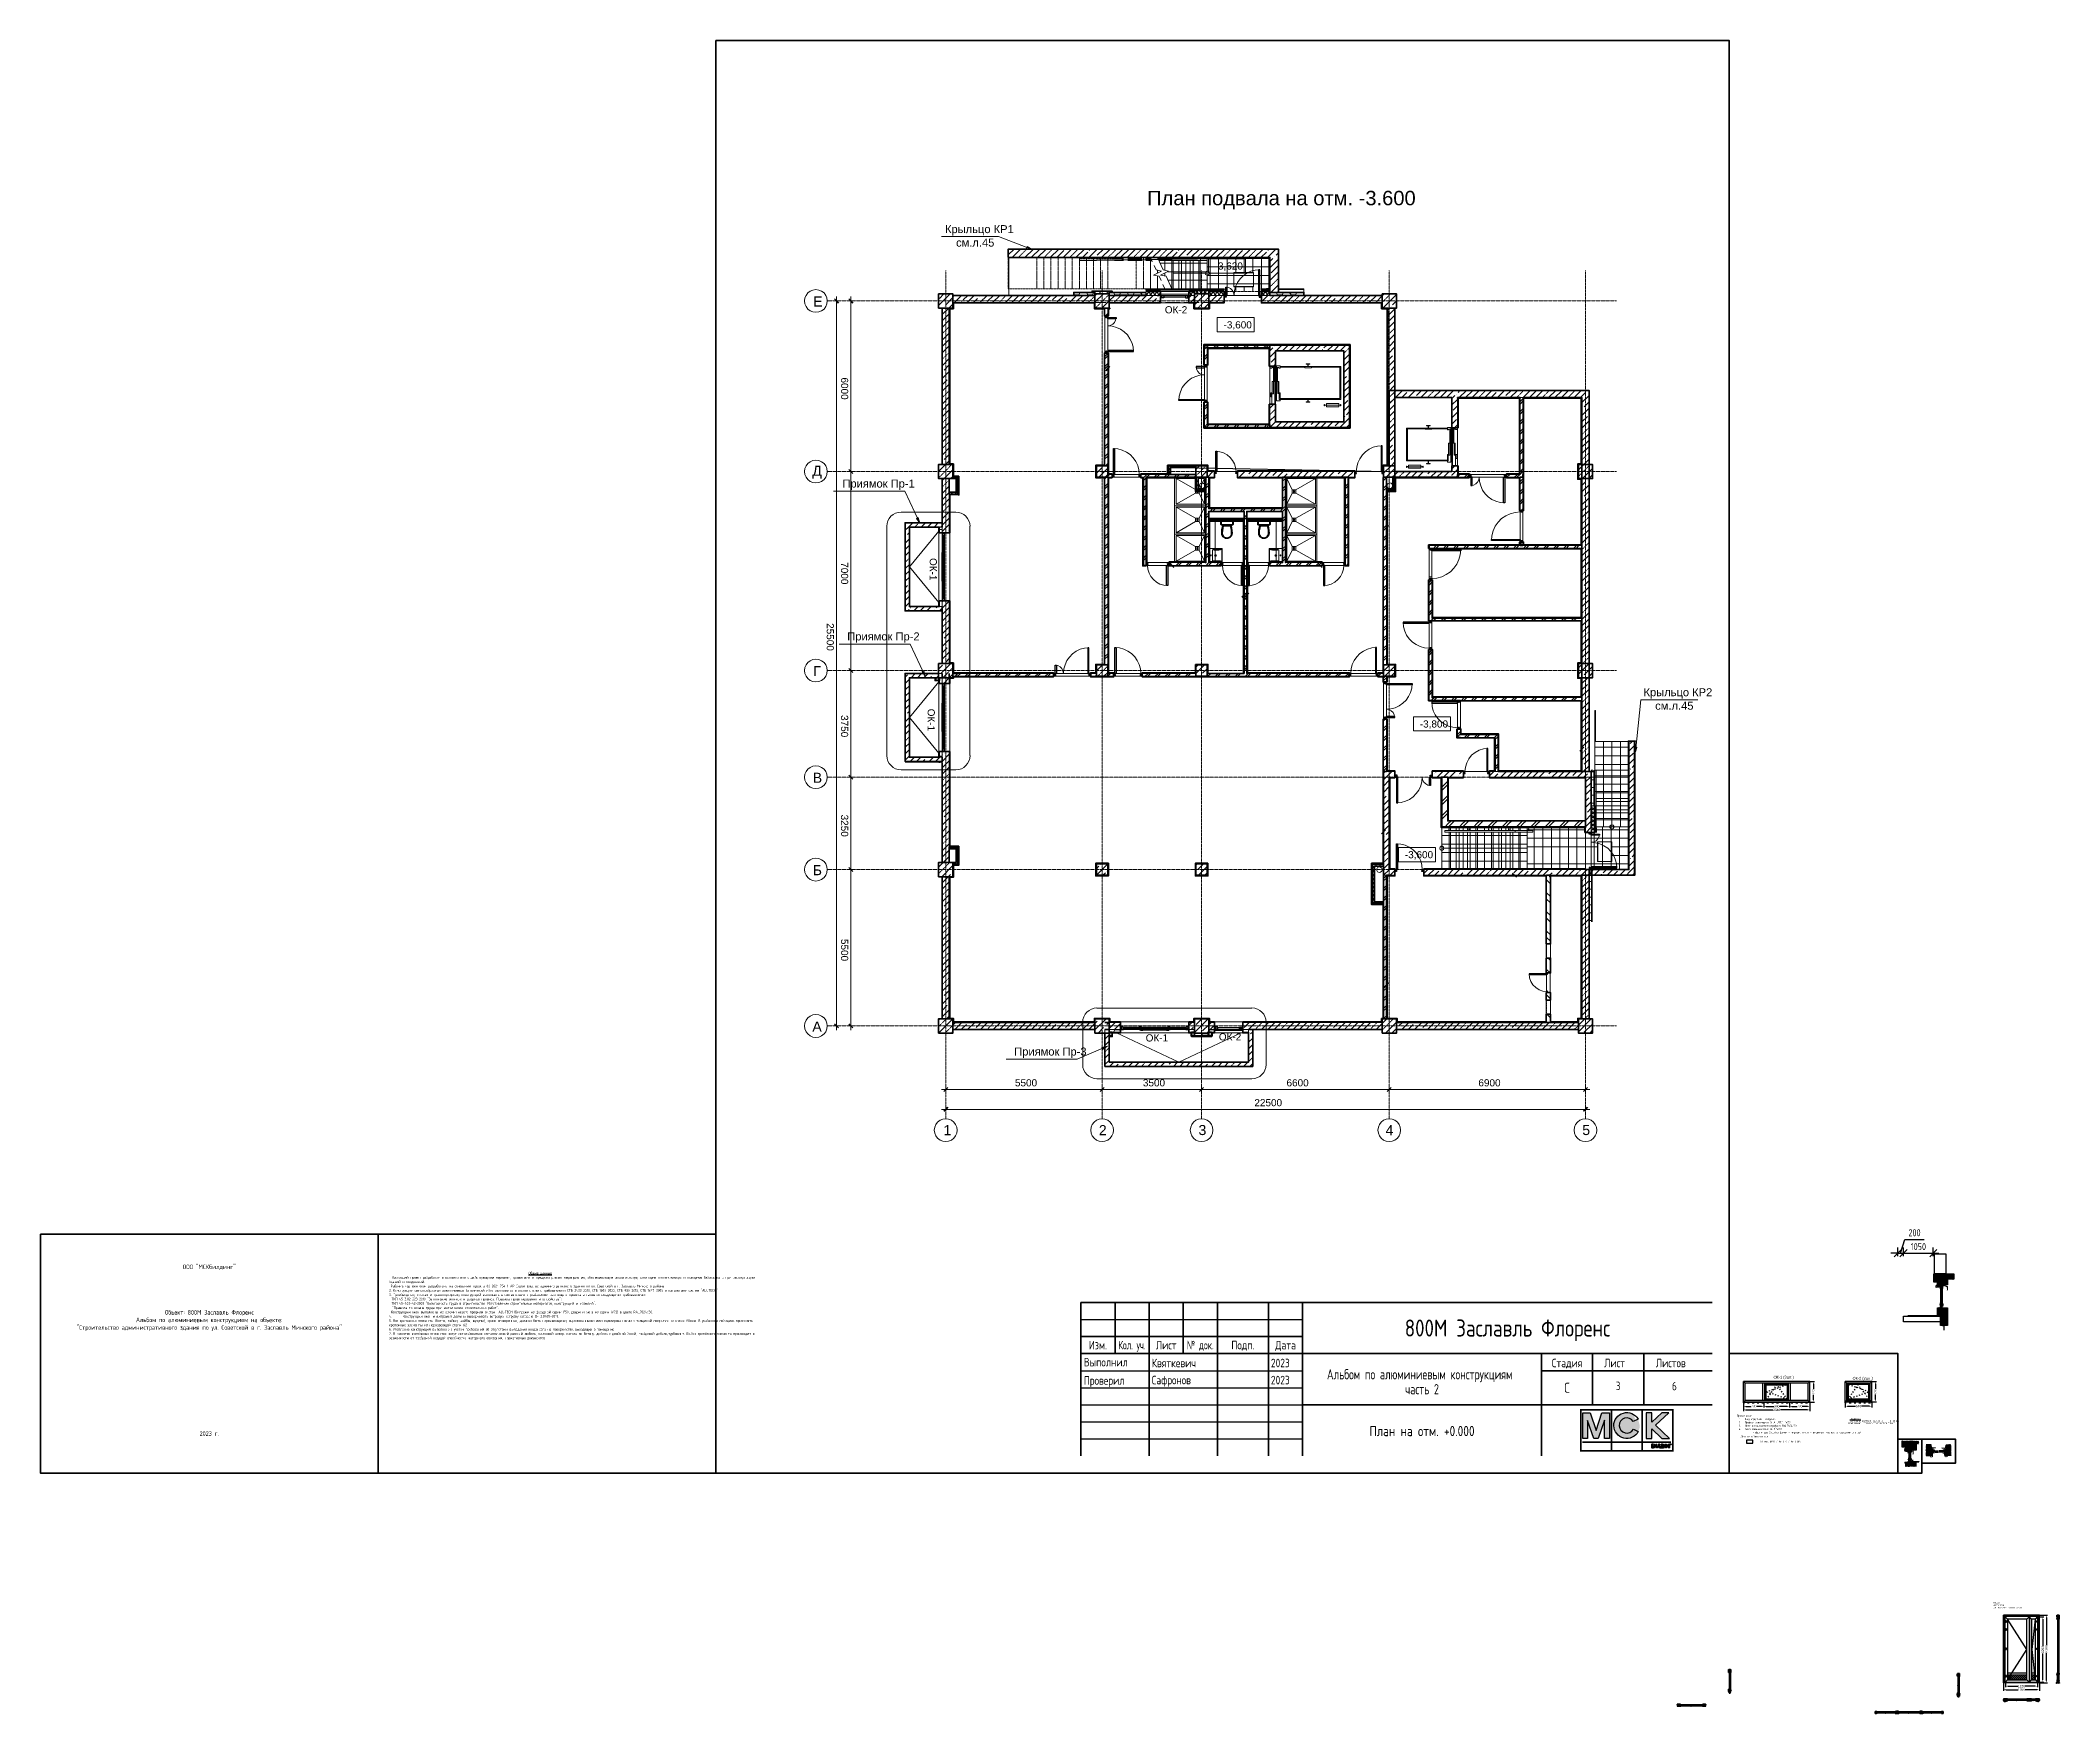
# Model space of a CAD drawing. Header units: millimetres. Extents: x -83618 to -12593, y -3271 to 55593.
import ezdxf
from ezdxf.enums import TextEntityAlignment as Align

# ---------------------------------------------------------------- set-up
doc = ezdxf.new("R2010")
doc.units = ezdxf.units.MM
for name, pattern in [('OGLT0', [10, 4.5, -2.2, 1.1, -2.2]), ('OGLT1', [4, 1.5, -2.5]), ('OGLT5', [10, 6.5, -3.5]), ('PDF_IMPORT', [1, 0.8, -0.2])]:
    doc.linetypes.add(name, pattern=pattern)
for name, color, linetype in [('01_РАЗМЕРЫ-ВЫНОСКИ', 4, 'Continuous'), ('PDF _Геометрия', 7, 'Continuous'), ('PDF _Текст', 7, 'Continuous'), ('Заполнения', 50, 'Continuous'), ('Текст', 130, 'Continuous')]:
    doc.layers.add(name, color=color, linetype=linetype)
doc.layers.add('printme', color=5, linetype='Continuous', lineweight=40, plot=False)
doc.layers.add('Размеры выноски', color=4, linetype='Continuous', lineweight=20)
doc.styles.add('GOST 2.304', font='CS_Gost2304.shx')
doc.styles.add('ORGADATA', font='arial.ttf', dxfattribs={"oblique": 1})
doc.styles.add('PDF Arial', font='arial.ttf')
doc.styles.get("Standard").update_dxf_attribs({"font": 'arial.ttf'})
doc.styles.add('ГОСТ 2.304', font='CS_Gost2304.shx')
doc.dimstyles.new('ORGADATA', dxfattribs={"dimtxt": 0.18, "dimasz": 0.18, "dimexe": 0.18, "dimexo": 0.625, "dimgap": 0.09, "dimtad": 1, "dimtih": 1, "dimtoh": 1, "dimdec": 4, "dimzin": 0, "dimdsep": 46, "dimtxsty": 'Standard', "dimcen": 0.09, "dimadec": 0, "dimazin": 0, "dimtfac": 1, "dimtdec": 4, "dimtofl": 0, "dimtmove": 2, "dimatfit": 3, "dimfxl": 1, "dimtolj": 1, "dimtzin": 0, "dimarcsym": 0})
doc.dimstyles.new('СПДС', dxfattribs={"dimscale": 100, "dimtxt": 2.5, "dimasz": 2.5, "dimexe": 2, "dimexo": 0.625, "dimgap": 1, "dimtad": 1, "dimdec": 0, "dimtxsty": 'ГОСТ 2.304', "dimblk": 'OBLIQUE', "dimblk1": 'OBLIQUE', "dimblk2": 'OBLIQUE', "dimcen": 2.5, "dimdle": 2, "dimadec": 0, "dimazin": 2, "dimtfac": 0.75, "dimtdec": 4, "dimtmove": 1, "dimatfit": 3, "dimfxl": 1, "dimtfill": 1, "dimtolj": 1, "dimarcsym": 1})
pattern_1 = [(45, (-1735.015, 4515.041), (-8.980256, 8.980256), []), (135, (-1735.015, 4515.041), (-8.980256, -8.980256), [])]
pattern_2 = [(45, (-7128.839, -1266.247), (-17.96051, 17.96051), []), (45, (-7110.878, -1266.247), (-17.96051, 17.96051), [31.75, -6.35, 0, -6.35])]
pattern_3 = [(50, (-7128.839, -1266.247), (18.218467, -1.593909), [1.905, -20.955]), (355, (-7128.839, -1266.247), (-3.524342, 19.105685), [1.524, -16.764058]), (100.45144, (-7127.32, -1266.38), (14.694125, 17.511775), [1.619, -17.809024]), (46.1842, (-7128.839, -1261.167), (27.107904, -4.204233), [2.8575, -31.4325]), (96.63556, (-7126.58, -1261.518), (23.740413, 24.74261), [2.4285, -26.71356]), (351.18415, (-7128.84, -1261.167), (23.740413, 24.74261), [2.285997, -25.145973]), (21, (-7126.299, -1262.437), (15.161439, -10.22652), [1.905, -20.955]), (326, (-7126.299, -1262.437), (6.180203, 18.418797), [1.524, -16.764]), (71.45144, (-7125.035, -1263.29), (21.341642, 8.192277), [1.619, -17.808994]), (37.5, (-7128.839, -1266.247), (0.3088603, 8.455504), [0, -16.5608, 0, -17.018, 0, -16.8275]), (7.5, (-7128.839, -1266.247), (6.681966, 10.0180575), [0, -9.7028, 0, -16.1798, 0, -6.4135]), (327.5, (-7134.503, -1266.247), (13.5590595, -0.5728744), [0, -6.35, 0, -19.812, 0, -26.289]), (317.5, (-7137.043, -1266.247), (14.812918, 2.542649), [0, -8.255, 0, -13.1572, 0, -18.669])]
pattern_4 = [(45, (-2300.318, 626.905), (-8.980256, 8.980256), []), (135, (-2300.318, 626.905), (-8.980256, -8.980256), [])]

# ---------------------------------------------------------------- blocks, each defined once
blk = doc.blocks.new('*D132')
at = {"color": 0, "lineweight": -2, "transparency": 16777216}
for p, q in [((-20135, 7694), (-20135, 7503)), ((-20055, 7543), (-19769, 7543)), ((-19275, 7543), (-19560, 7543)), ((-19195, 7694), (-19195, 7503))]:
    blk.add_line(p, q, dxfattribs=at)
at = {"color": 0, "transparency": 16777216}
for points in [[(-20055, 7557), (-20055, 7530), (-20135, 7543)], [(-19275, 7557), (-19275, 7530), (-19195, 7543)]]:
    blk.add_solid(points, dxfattribs=at)
at = {"layer": 'Defpoints', "color": 0, "transparency": 16777216}
for p in [(-20135, 7694), (-19195, 7694), (-19195, 7543)]:
    blk.add_point(p, dxfattribs=at)
at = {"color": 0, "transparency": 16777216, "insert": (-19665, 7543), "char_height": 80, "attachment_point": 5}
blk.add_mtext('\\A1;940', dxfattribs=at)
blk = doc.blocks.new('*D133')
at = {"color": 0, "lineweight": -2, "transparency": 16777216}
for p, q in [((-19195, 8414), (-19034, 8414)), ((-19074, 8334), (-19074, 8158)), ((-19074, 7774), (-19074, 7950)), ((-19195, 7694), (-19034, 7694))]:
    blk.add_line(p, q, dxfattribs=at)
at = {"color": 0, "transparency": 16777216}
for points in [[(-19087, 8334), (-19061, 8334), (-19074, 8414)], [(-19087, 7774), (-19061, 7774), (-19074, 7694)]]:
    blk.add_solid(points, dxfattribs=at)
at = {"layer": 'Defpoints', "color": 0, "transparency": 16777216}
for p in [(-19195, 8414), (-19195, 7694), (-19074, 7694)]:
    blk.add_point(p, dxfattribs=at)
at = {"color": 0, "transparency": 16777216, "insert": (-19074, 8054), "char_height": 80, "attachment_point": 5, "rotation": 90}
blk.add_mtext('\\A1;720', dxfattribs=at)
blk = doc.blocks.new('*U8')
at = {"color": 7, "linetype": 'Continuous'}
for p, q in [((1558.76, 780.030815), (1566.461457, 787.732271)), ((1558.76, 783.566348), (1562.925923, 787.732271)), ((1558.76, 787.101882), (1559.390389, 787.732271)), ((1558.76, 784.912466), (1566.461457, 777.211009)), ((1558.76, 781.376932), (1562.925923, 777.211009)), ((1558.76, 777.841398), (1559.390389, 777.211009)), ((1559.475729, 777.211009), (1569.99699, 787.732271)), ((1559.475729, 787.732271), (1569.99699, 777.211009)), ((1563.011263, 777.211009), (1573.532524, 787.732271)), ((1563.011263, 787.732271), (1573.532524, 777.211009)), ((1566.546797, 777.211009), (1577.068058, 787.732271)), ((1566.546797, 787.732271), (1577.068058, 777.211009)), ((1570.08233, 777.211009), (1580.603592, 787.732271)), ((1570.08233, 787.732271), (1580.603592, 777.211009)), ((1573.617864, 777.211009), (1584.139126, 787.732271)), ((1573.617864, 787.732271), (1584.139126, 777.211009)), ((1577.153398, 777.211009), (1587.67466, 787.732271)), ((1577.153398, 787.732271), (1587.67466, 777.211009)), ((1580.688932, 787.732271), (1587.76, 780.661203)), ((1580.688932, 777.211009), (1587.76, 784.282077)), ((1584.224466, 787.732271), (1587.76, 784.196737)), ((1584.224466, 777.211009), (1587.76, 780.746543)), ((1587.752929, 777.203938), (1587.767071, 777.21808))]:
    blk.add_line(p, q, dxfattribs=at)
blk = doc.blocks.new('ATN-W72-0102', base_point=(1541.26, 764.5))
at = {"color": 1, "linetype": 'Continuous'}
for points in [[(1541.26, 765), (1541.26, 822, -0.414223), (1541.760016, 822.5), (1545.36, 822.5, -0.41423), (1545.86, 821.999971), (1545.86, 821.42517, -0.214809), (1545.691352, 821.050729), (1544.758833, 820.225355, -0.646405), (1544.26, 820.450017), (1544.26, 821, 0.414243), (1543.95997, 821.3), (1542.86, 821.3, 0.414214), (1542.56, 821), (1542.56, 816.6, 0.414214), (1542.86, 816.3), (1543.96, 816.3, 0.414214), (1544.26, 816.6), (1544.26, 817.15, -0.646385), (1544.758833, 817.374645), (1545.691389, 816.549238, -0.21479), (1545.86, 816.174815), (1545.86, 813.9, -1.000038), (1544.86, 813.900038), (1544.86, 814.6, 0.414235), (1544.559978, 814.9), (1543.16, 814.9, 0.414255), (1542.86, 814.599957), (1542.86, 800.8, 0.414226), (1543.160013, 800.5), (1544.36, 800.5, -0.414214), (1544.86, 800), (1544.86, 799.8, -0.414223), (1544.359985, 799.3), (1543.36, 799.3, 0.414252), (1543.06, 798.99996), (1543.06, 796, 0.414236), (1543.560039, 795.5), (1550.794315, 795.5, -0.198912), (1550.935736, 795.441421), (1551.118579, 795.258579, 0.198938), (1551.26002, 795.2, 0.198938), (1551.401449, 795.258606), (1551.584264, 795.441421, -0.198936), (1551.725704, 795.5), (1557.465222, 795.5, 0.266099), (1558.195243, 795.311813, -0.264672), (1558.440097, 795.479579), (1559.930295, 795.604, -0.548647), (1560.236745, 795.201292), (1559.416378, 792.974871, -0.176356), (1559.283818, 792.818177), (1558.837134, 792.562641, -0.577427), (1558.537824, 792.737081), (1558.538511, 792.910238, 0.267949), (1558.439198, 793.083839), (1556.665899, 794.117054, 0.065577), (1556.593625, 794.147322), (1556.438795, 794.189467, 0.688523), (1556.108302, 793.736758, 0.10275), (1556.260016, 793.452776), (1556.26, 789.6, 0.414231), (1556.560018, 789.3), (1556.775923, 789.3, 0.137493), (1556.931844, 789.343702), (1558.456061, 790.27087, -0.585054), (1558.76, 790.099972), (1558.76, 774.9, -0.585031), (1558.456049, 774.729137), (1556.931831, 775.656306, 0.13748), (1556.775923, 775.7), (1556.56, 775.7, 0.414214), (1556.26, 775.4), (1556.26, 771.547214, -0.196497), (1556.1173, 771.231871, 0.688523), (1556.43563, 770.770528), (1556.59155, 770.808534, 0.065579), (1556.664604, 770.836874), (1558.464792, 771.822406, 0.267982), (1558.5687, 771.993321), (1558.572632, 772.166457, -0.57735), (1558.876487, 772.332806), (1559.316226, 772.065429, -0.176351), (1559.444539, 771.905247), (1560.205234, 769.65774, -0.548652), (1559.888113, 769.263376), (1558.401771, 769.427497, -0.264652), (1558.161502, 769.601731, 0.698049), (1557.465222, 769.5), (1551.725685, 769.5, -0.198969), (1551.584233, 769.55861), (1551.401421, 769.741421, 0.414214), (1551.118579, 769.741421), (1550.935736, 769.558579, -0.198942), (1550.794292, 769.5), (1543.16, 769.5, 0.414234), (1542.86, 769.199979), (1542.86, 766.4, 0.414214), (1543.16, 766.1), (1544.96, 766.1, -0.577368), (1545.2198, 765.649986), (1544.642457, 764.65, -0.26796), (1544.382637, 764.5), (1541.76, 764.5, -0.414223), (1541.26, 765)], [(1554.259984, 794), (1543.36, 794, 0.414235), (1543.06, 793.699978), (1543.06, 771.3, 0.41425), (1543.360038, 771), (1554.259977, 771, 0.414236), (1554.56, 771.3), (1554.56, 776.4, -0.414221), (1555.560024, 777.4), (1556.559982, 777.4, 0.414224), (1557.06, 777.9), (1557.06, 787.1, 0.414214), (1556.56, 787.6), (1555.56, 787.6, -0.414214), (1554.56, 788.6), (1554.56, 793.7, 0.414229), (1554.259984, 794)], [(1613.26, 800), (1613.26, 765, -0.414225), (1612.75998, 764.5), (1610.36829, 764.5, -0.267949), (1610.108483, 764.65), (1609.300192, 766.05, -0.57735), (1609.56, 766.5), (1610.96, 766.5, 0.414214), (1611.26, 766.8), (1611.26, 769.2, 0.414241), (1610.959972, 769.5), (1603.425685, 769.5, -0.198912), (1603.284264, 769.558579), (1603.101421, 769.741421, 0.414214), (1602.818579, 769.741421), (1602.635736, 769.558579, -0.198934), (1602.494298, 769.5), (1593.56, 769.5, 0.414225), (1593.26, 769.199988), (1593.26, 766.8, 0.414244), (1593.560031, 766.5), (1594.96, 766.5, -0.577373), (1595.219798, 766.049983), (1594.411517, 764.65, -0.267968), (1594.151688, 764.5), (1590.63735, 764.5, -0.267975), (1590.377528, 764.650025), (1589.800192, 765.65, -0.577365), (1590.060013, 766.1), (1591.26, 766.1, 0.414235), (1591.56, 766.400022), (1591.56, 769.2, 0.414233), (1591.25998, 769.5), (1589.054778, 769.5, 0.19542), (1588.353572, 769.651501, -0.264652), (1588.11217, 769.478838), (1586.624759, 769.324419, -0.548634), (1586.310254, 769.72086), (1587.085605, 771.963368, -0.176356), (1587.21498, 772.1227), (1587.656426, 772.387183, -0.57735), (1587.959189, 772.218855), (1587.961992, 772.045672, 0.267999), (1588.064814, 771.87409), (1589.858536, 770.876827, 0.065554), (1589.931378, 770.848028), (1590.087053, 770.809004, 0.6885), (1590.408369, 771.268264, -0.12726), (1590.26, 771.547214), (1590.26, 775.4, 0.414214), (1589.96, 775.7), (1589.744077, 775.7, 0.137498), (1589.588151, 775.656295), (1588.063939, 774.72913, -0.585045), (1587.76, 774.900023), (1587.76, 790.1, -0.585081), (1588.063976, 790.270848), (1589.588169, 789.343694, 0.13749), (1589.744089, 789.3), (1589.96, 789.3, 0.414214), (1590.26, 789.6), (1590.26, 793.452786, 0.119986), (1590.41515, 793.742207, 0.6885), (1590.075018, 794.187712), (1589.921088, 794.142245, 0.065562), (1589.849499, 794.110435), (1588.098777, 793.039452, 0.267966), (1588.003209, 792.863749), (1588.007609, 792.690613, -0.577385), (1587.712088, 792.509852), (1587.260017, 792.75576, -0.176342), (1587.124151, 792.909576), (1586.256239, 795.117906, -0.548631), (1586.554006, 795.527066), (1588.04654, 795.43462, -0.264661), (1588.294916, 795.272135, 0.425512), (1589.054787, 795.500005), (1591.26, 795.5, 0.414244), (1591.56, 795.800031), (1591.56, 798.6, 0.414235), (1591.259978, 798.9), (1590.06, 798.9, -0.57735), (1589.800192, 799.35), (1590.377543, 800.35, -0.267963), (1590.637365, 800.5), (1594.15171, 800.5, -0.267949), (1594.411517, 800.35), (1595.219808, 798.95, -0.57735), (1594.96, 798.5), (1593.56, 798.5, 0.414214), (1593.26, 798.2), (1593.26, 795.8, 0.414227), (1593.560013, 795.5), (1602.494315, 795.5, -0.198912), (1602.635736, 795.441421), (1602.818579, 795.258579, 0.414242), (1603.101435, 795.258592), (1603.284264, 795.441421, -0.198946), (1603.425711, 795.5), (1610.96, 795.5, 0.414214), (1611.26, 795.8), (1611.26, 798.2, 0.414263), (1610.959949, 798.5), (1609.56, 798.5, -0.577387), (1609.300209, 798.950029), (1610.108483, 800.35, -0.267963), (1610.368306, 800.5), (1612.76, 800.5, -0.414225), (1613.26, 800)], [(1611.159978, 794), (1592.26, 794, 0.414214), (1591.96, 793.7), (1591.96, 788.600034, -0.414223), (1590.96, 787.6), (1589.960015, 787.6, 0.414223), (1589.46, 787.1), (1589.46, 777.900019, 0.414225), (1589.96, 777.4), (1590.96, 777.4, -0.414214), (1591.96, 776.4), (1591.96, 771.300029, 0.414242), (1592.26, 771), (1611.16, 771, 0.414214), (1611.46, 771.3), (1611.46, 793.7, 0.414235), (1611.159978, 794)]]:
    blk.add_lwpolyline(points, format="xyb", close=True, dxfattribs=at)
at = {"color": 4, "linetype": 'Continuous'}
for points in [[(1563.859987, 798.782271, -0.414221), (1564.36, 798.282271), (1564.36, 797.782271, -0.414214), (1564.16, 797.582271), (1563.06, 797.582271, 0.414245), (1562.86, 797.38225), (1562.86, 795.382271, 0.414214), (1563.16, 795.082271), (1575.56, 795.082271, 0.414214), (1575.86, 795.382271), (1575.86, 797.382271, 0.414242), (1575.65998, 797.582271), (1574.56, 797.582271, -0.414245), (1574.36, 797.782293), (1574.36, 798.282271, -0.414214), (1574.86, 798.782271), (1576.56, 798.782271, -0.414227), (1577.06, 798.282249), (1577.06, 795.532271, 0.41425), (1577.360037, 795.232271), (1585.448256, 795.232271, -0.276785), (1585.901734, 794.954553), (1586.735567, 793.242114, 0.286213), (1587.633507, 792.682271), (1587.874167, 792.682271, 0.13168), (1588.024195, 792.72248), (1589.55359, 793.605476, -0.131652), (1589.65359, 793.632271), (1589.86, 793.632271, -0.414229), (1590.26, 793.23225), (1590.26, 792.732271, -0.414277), (1590.159978, 792.632271), (1590.16, 792.257271, -0.414244), (1589.959979, 792.057271), (1589.848194, 792.057271, -0.109552), (1589.763645, 792.076021, 1.569922), (1589.763645, 790.988521, -0.109552), (1589.848194, 791.007271), (1589.96, 791.007271, -0.414214), (1590.16, 790.807271), (1590.16, 790.432271, -0.414214), (1590.26, 790.332271), (1590.26, 789.832271, -0.414225), (1589.859984, 789.432271), (1589.65359, 789.432271, -0.131653), (1589.55359, 789.459066), (1588.024167, 790.342079, 0.131678), (1587.874137, 790.382271), (1587.643969, 790.382271, 0.290282), (1586.739527, 789.808869), (1585.895231, 788.018962, -0.290293), (1585.442984, 787.732271), (1561.076984, 787.732271, -0.290275), (1560.624769, 788.018962), (1559.780463, 789.80889, 0.290275), (1558.876031, 790.382271), (1558.645833, 790.382271, 0.131652), (1558.495833, 790.342079), (1556.96641, 789.459066, -0.131653), (1556.86641, 789.432271), (1556.66, 789.432271, -0.414223), (1556.26, 789.832284), (1556.26, 790.332271, -0.414214), (1556.36, 790.432271), (1556.36, 790.807271, -0.414214), (1556.56, 791.007271), (1556.671806, 791.007271, -0.109583), (1556.756377, 790.988511, 1.569922), (1556.756333, 792.076011, -0.109552), (1556.671782, 792.057271), (1556.56, 792.057271, -0.414214), (1556.36, 792.257271), (1556.36, 792.632271, -0.414214), (1556.26, 792.732271), (1556.26, 793.232271, -0.414241), (1556.660038, 793.632271), (1556.86641, 793.632271, -0.131701), (1556.966443, 793.605457), (1558.495833, 792.722463, 0.131662), (1558.645844, 792.682271), (1558.886512, 792.682271, 0.286208), (1559.784433, 793.242114), (1560.622784, 794.95235, -0.286221), (1561.071769, 795.232271), (1561.36, 795.232271, 0.414242), (1561.66, 795.532301), (1561.66, 798.282271, -0.414214), (1562.16, 798.782271), (1563.859987, 798.782271)], [(1585.406259, 769.611009), (1561.116111, 769.611009, -0.286765), (1560.666698, 769.891856), (1559.785109, 771.699381, 0.286756), (1558.886277, 772.261009), (1558.647018, 772.261009, 0.131652), (1558.497018, 772.220817), (1556.967595, 771.337804, -0.131696), (1556.867561, 771.311009), (1556.661185, 771.311009, -0.41426), (1556.261185, 771.711073), (1556.261185, 772.211009, -0.414294), (1556.361212, 772.311009), (1556.361185, 772.686009, -0.414258), (1556.561215, 772.886009), (1556.672991, 772.886009, -0.109577), (1556.757557, 772.867251, 1.569922), (1556.757522, 773.954751, -0.109552), (1556.672972, 773.936009), (1556.561185, 773.936009, -0.414214), (1556.361185, 774.136009), (1556.361185, 774.511009, -0.414214), (1556.261185, 774.611009), (1556.261185, 775.111009, -0.414223), (1556.661198, 775.511009), (1556.867595, 775.511009, -0.131672), (1556.967608, 775.484207), (1558.497018, 774.601202, 0.131662), (1558.647029, 774.561009), (1558.888145, 774.561009, 0.286748), (1559.786944, 775.122648), (1560.61977, 776.830195, -0.286759), (1561.069194, 777.111009), (1585.453202, 777.111009, -0.286754), (1585.902606, 776.83018), (1586.73543, 775.122638, 0.286756), (1587.634261, 774.561009), (1587.875352, 774.561009, 0.131652), (1588.025352, 774.601202), (1589.554774, 775.484215, -0.131652), (1589.654774, 775.511009), (1589.861185, 775.511009, -0.414227), (1590.261185, 775.110991), (1590.261185, 774.611009, -0.414274), (1590.161164, 774.511009), (1590.161185, 774.136009, -0.414214), (1589.961185, 773.936009), (1589.849378, 773.936009, -0.109552), (1589.76483, 773.954759, 1.569922), (1589.76483, 772.867259, -0.109577), (1589.849397, 772.886009), (1589.961185, 772.886009, -0.414273), (1590.161185, 772.685969), (1590.161185, 772.311009, -0.414259), (1590.261185, 772.210994), (1590.261185, 771.711009, -0.41423), (1589.861163, 771.311009), (1589.654774, 771.311009, -0.131691), (1589.554748, 771.33782), (1588.025352, 772.220817, 0.131653), (1587.875352, 772.261009), (1587.636054, 772.261009, 0.286745), (1586.73726, 771.699381), (1585.855656, 769.891824, -0.286754), (1585.406259, 769.611009)], [(1560.176411, 773.409133, 0.113936), (1560.277617, 772.970762), (1561.291566, 770.891858, 0.286766), (1561.74098, 770.611009), (1567.761175, 770.611009, 0.41422), (1568.261185, 771.111009), (1568.261185, 775.610989, 0.414225), (1567.761185, 776.111009), (1561.694037, 776.111009, 0.286745), (1561.24464, 775.830195), (1560.277617, 773.847504, 0.113936), (1560.176411, 773.409133)], [(1561.259601, 793.75235), (1560.389358, 791.977054, 0.227965), (1560.38284, 791.110265), (1561.322134, 789.118962, 0.290275), (1561.77435, 788.832271), (1567.059965, 788.832271, 0.414234), (1567.56, 789.332271), (1567.56, 793.532271, 0.414214), (1567.06, 794.032271), (1561.708579, 794.032271, 0.286217), (1561.259601, 793.75235)], [(1577.763561, 793.885817, 0.198918), (1577.41, 794.032271), (1569.11, 794.032271, 0.414214), (1568.61, 793.532271), (1568.61, 789.332271, 0.414214), (1569.11, 788.832271), (1577.409979, 788.832271, 0.414226), (1577.91, 789.332271), (1577.91, 793.532251, 0.198918), (1577.763561, 793.885817)], [(1569.761185, 770.611009), (1576.761163, 770.611009, 0.414226), (1577.261185, 771.111009), (1577.261185, 775.611009, 0.414235), (1576.761148, 776.111009), (1569.761198, 776.111009, 0.414221), (1569.261185, 775.611009), (1569.261185, 771.111009, 0.414214), (1569.761185, 770.611009)], [(1586.345958, 773.409123, 0.113938), (1586.244752, 773.847504), (1585.277729, 775.830195, 0.286745), (1584.828332, 776.111009), (1578.761185, 776.111009, 0.414214), (1578.261185, 775.611009), (1578.261185, 771.111048, 0.414236), (1578.761185, 770.611009), (1584.781354, 770.611009, 0.286765), (1585.230786, 770.891824), (1586.244744, 772.970744, 0.113938), (1586.345958, 773.409123)], [(1579.106447, 793.885825, 0.098491), (1578.99806, 793.723613, 0.098491), (1578.96, 793.532271), (1578.96, 789.332271, 0.414214), (1579.46, 788.832271), (1584.74563, 788.832271, 0.290286), (1585.197866, 789.118962), (1586.137146, 791.110236, 0.227969), (1586.130649, 791.977041), (1585.260399, 793.75235, 0.286208), (1584.811439, 794.032271), (1579.46, 794.032271, 0.198912), (1579.106447, 793.885825)]]:
    blk.add_lwpolyline(points, format="xyb", close=True, dxfattribs=at)
at = {"color": 7, "linetype": 'Continuous'}
blk.add_lwpolyline([(1558.76, 777.211009), (1587.76, 777.211009), (1587.76, 787.732271), (1558.76, 787.732271), (1558.76, 777.211009)], close=True, dxfattribs=at)
at = {"color": 7}
blk.add_blockref('*U8', (0, 0), dxfattribs=at)
blk = doc.blocks.new('*U13')
at = {"color": 7, "linetype": 'Continuous'}
for p, q in [((3450.73484, 1821.648558), (3460.673223, 1831.586941)), ((3450.73484, 1825.184092), (3457.137689, 1831.586941)), ((3450.73484, 1828.719626), (3453.602155, 1831.586941)), ((3450.73484, 1828.237455), (3460.673223, 1818.299072)), ((3450.73484, 1824.701922), (3457.137689, 1818.299072)), ((3450.73484, 1821.166388), (3453.602155, 1818.299072)), ((3450.920888, 1818.299072), (3464.208757, 1831.586941)), ((3450.920888, 1831.586941), (3464.208757, 1818.299072)), ((3454.456422, 1818.299072), (3467.744291, 1831.586941)), ((3454.456422, 1831.586941), (3467.744291, 1818.299072)), ((3457.991956, 1818.299072), (3471.279825, 1831.586941)), ((3457.991956, 1831.586941), (3471.279825, 1818.299072)), ((3461.52749, 1818.299072), (3474.815359, 1831.586941)), ((3461.52749, 1831.586941), (3474.815359, 1818.299072)), ((3465.063024, 1818.299072), (3478.350893, 1831.586941)), ((3465.063024, 1831.586941), (3478.350893, 1818.299072)), ((3468.598558, 1831.586941), (3479.205159, 1820.98034)), ((3468.598558, 1818.299072), (3479.205159, 1828.905674)), ((3472.134091, 1831.586941), (3479.205159, 1824.515873)), ((3472.134091, 1818.299072), (3479.205159, 1825.37014)), ((3475.669625, 1831.586941), (3479.205159, 1828.051407)), ((3475.669625, 1818.299072), (3479.205159, 1821.834606)), ((3479.198088, 1818.292001), (3479.21223, 1818.306143))]:
    blk.add_line(p, q, dxfattribs=at)
blk = doc.blocks.new('ATN-W72-0202', base_point=(3432.97, 1788.53))
at = {"color": 1, "linetype": 'Continuous'}
for points in [[(3432.97, 1822.53), (3432.97, 1866.03, -0.414214), (3433.47, 1866.53), (3437.07, 1866.53, -0.414214), (3437.57, 1866.03), (3437.57, 1865.45517, -0.214783), (3437.401389, 1865.080762), (3436.468833, 1864.255355, -0.646385), (3435.97, 1864.48), (3435.97, 1865.03, 0.414269), (3435.669943, 1865.33), (3434.57, 1865.33, 0.414269), (3434.27, 1865.029943), (3434.27, 1860.63, 0.414214), (3434.57, 1860.33), (3435.67, 1860.33, 0.414246), (3435.97, 1860.630034), (3435.97, 1861.18, -0.64643), (3436.468862, 1861.40462), (3437.401389, 1860.579238, -0.214792), (3437.57, 1860.204812), (3437.57, 1857.93, -1.000041), (3436.57, 1857.930041), (3436.57, 1858.63, 0.414214), (3436.27, 1858.93), (3434.87, 1858.93, 0.414214), (3434.57, 1858.63), (3434.57, 1844.83, 0.414214), (3434.87, 1844.53), (3436.07, 1844.53, -0.414226), (3436.57, 1844.029979), (3436.57, 1843.83, -0.414233), (3436.069966, 1843.33), (3435.07, 1843.33, 0.414238), (3434.77, 1843.029975), (3434.77, 1840.03, 0.414222), (3435.270014, 1839.53), (3442.604315, 1839.53, -0.198912), (3442.745736, 1839.471421), (3442.928579, 1839.288579, 0.414294), (3443.21146, 1839.288618), (3443.394264, 1839.471421, -0.198949), (3443.535714, 1839.53), (3449.175222, 1839.53, 0.385731), (3449.914778, 1839.329331, -0.264652), (3450.160742, 1839.49543), (3451.651772, 1839.60974, -0.548668), (3451.955477, 1839.204945), (3451.120032, 1836.984158, -0.176365), (3450.986403, 1836.828362), (3450.538005, 1836.575867, -0.57735), (3450.239884, 1836.752287), (3450.241746, 1836.925482, 0.268018), (3450.14357, 1837.099779), (3448.377364, 1838.144974, 0.065553), (3448.305325, 1838.175724), (3448.150756, 1838.218926, 0.6885), (3447.81719, 1837.768485, -0.174289), (3447.97, 1837.482786), (3447.97, 1833.63, 0.41423), (3448.270017, 1833.33), (3448.485923, 1833.33, 0.06843), (3448.566895, 1833.341134, 0.06843), (3448.641856, 1833.373709), (3450.166061, 1834.30087, -0.585007), (3450.47, 1834.13), (3450.47, 1818.53, -0.585049), (3450.16604, 1818.359143), (3448.641831, 1819.286306, 0.137524), (3448.485871, 1819.33), (3448.27, 1819.33, 0.414284), (3447.97, 1819.029927), (3447.97, 1815.177214, -0.220161), (3447.810446, 1814.880438, 0.688567), (3448.16322, 1814.444851), (3448.315736, 1814.49468, 0.065609), (3448.386433, 1814.528553), (3450.105795, 1815.64909, 0.267949), (3450.196303, 1815.827438), (3450.186958, 1816.000391, -0.57738), (3450.477192, 1816.189522), (3450.936107, 1815.956631, -0.176327), (3451.076304, 1815.806775), (3452.006965, 1813.624128, -0.548664), (3451.72098, 1813.206629), (3450.226443, 1813.256391, -0.264651), (3449.973531, 1813.411705, 0.421506), (3449.175222, 1813.13), (3448.17, 1813.13, 0.414278), (3447.97, 1812.929956), (3447.97, 1812.53, -0.414254), (3447.769973, 1812.33), (3447.37, 1812.33, -0.414242), (3447.17, 1812.53002), (3447.17, 1812.93, 0.414214), (3446.97, 1813.13), (3443.577107, 1813.13, -0.198938), (3443.364954, 1813.217889), (3443.211421, 1813.371421, 0.414274), (3442.928549, 1813.371392), (3442.775025, 1813.217868, -0.198912), (3442.562893, 1813.13), (3439.27, 1813.13, -0.414222), (3438.27, 1814.130029), (3438.27, 1821.23, 0.414232), (3437.969981, 1821.53), (3433.97, 1821.53, -0.414223), (3432.97, 1822.53)], [(3448.623549, 1831.483557, 0.198915), (3448.269989, 1831.63), (3447.27, 1831.63, -0.414214), (3446.27, 1832.63), (3446.27, 1837.53, 0.414246), (3445.969967, 1837.83), (3435.07, 1837.83, 0.414234), (3434.77, 1837.529979), (3434.77, 1823.43, 0.414214), (3435.07, 1823.13), (3438.87, 1823.13, -0.414214), (3439.87, 1822.13), (3439.87, 1815.13, 0.414214), (3440.17, 1814.83), (3445.97, 1814.83, 0.414214), (3446.27, 1815.13), (3446.27, 1820.03, -0.414214), (3447.27, 1821.03), (3448.27, 1821.03, 0.414214), (3448.77, 1821.53), (3448.77, 1831.13, 0.198915), (3448.623549, 1831.483557)], [(3513.37, 1837.53), (3513.37, 1789.03, -0.414233), (3512.869966, 1788.53), (3509.17, 1788.53, -0.414248), (3508.67, 1789.030059), (3508.67, 1789.60483, -0.214804), (3508.838642, 1789.979265), (3509.771167, 1790.804645, -0.646406), (3510.27, 1790.579982), (3510.27, 1790.03, 0.414214), (3510.57, 1789.73), (3511.67, 1789.73, 0.414214), (3511.97, 1790.03), (3511.97, 1794.43, 0.414214), (3511.67, 1794.73), (3510.57, 1794.73, 0.414256), (3510.27, 1794.429957), (3510.27, 1793.88, -0.646401), (3509.771156, 1793.655364), (3508.838611, 1794.480762, -0.214804), (3508.67, 1794.855212), (3508.67, 1797.13, -1.000018), (3509.67, 1797.129982), (3509.67, 1796.43, 0.41423), (3509.970017, 1796.13), (3511.37, 1796.13, 0.414214), (3511.67, 1796.43), (3511.67, 1810.03, 0.414214), (3511.17, 1810.53), (3507.07, 1810.53, 0.414214), (3506.77, 1810.23), (3506.77, 1806.33, -0.414263), (3506.469949, 1806.03), (3502.944942, 1806.03, -0.359071), (3502.650447, 1806.272793), (3502.475512, 1807.172757, -0.471658), (3502.770027, 1807.53), (3504.67, 1807.53, 0.414246), (3504.97, 1807.830033), (3504.97, 1810.23, 0.414244), (3504.669969, 1810.53), (3500.97, 1810.53, -0.414225), (3500.47, 1811.030019), (3500.47, 1812.83, 0.414248), (3500.169965, 1813.13), (3495.135685, 1813.13, -0.198944), (3494.994247, 1813.188596), (3494.811421, 1813.371421, 0.414284), (3494.528545, 1813.371387), (3494.345736, 1813.188579, -0.198912), (3494.204315, 1813.13), (3489.77, 1813.13, 0.41425), (3489.47, 1812.829963), (3489.47, 1811.03, -0.414214), (3488.97, 1810.53), (3485.27, 1810.53, 0.414239), (3484.97, 1810.229974), (3484.97, 1807.83, 0.414214), (3485.27, 1807.53), (3487.17, 1807.53, -0.471685), (3487.464478, 1807.172705), (3487.289546, 1806.272757, -0.359037), (3486.995058, 1806.03), (3483.57, 1806.03, -0.414214), (3483.27, 1806.33), (3483.27, 1812.83, 0.414231), (3482.969982, 1813.13), (3480.764778, 1813.13, 0.367525), (3479.994462, 1813.372174, -0.264651), (3479.744854, 1813.211604), (3478.251645, 1813.130586, -0.548619), (3477.95703, 1813.542014), (3478.841829, 1815.743652, -0.17635), (3478.978885, 1815.89642), (3479.43282, 1816.138856, -0.577416), (3479.726929, 1815.955789), (3479.721205, 1815.782719, 0.267949), (3479.815425, 1815.606303), (3481.557916, 1814.521937, 0.065606), (3481.629312, 1814.489569), (3481.782818, 1814.442947, 0.68856), (3482.126325, 1814.885877), (3482.07, 1814.953607, -0.213422), (3481.97, 1815.177214), (3481.97, 1819.03, 0.414268), (3481.669945, 1819.33), (3481.454077, 1819.33, 0.137513), (3481.298136, 1819.286285), (3479.773939, 1818.35913, -0.585007), (3479.47, 1818.53), (3479.47, 1834.13, -0.585007), (3479.773939, 1834.30087), (3481.298169, 1833.373694, 0.137531), (3481.454137, 1833.33), (3481.67, 1833.33, 0.414246), (3481.97, 1833.630033), (3481.97, 1837.482786, -0.213422), (3482.07, 1837.706393), (3482.125601, 1837.772939, 0.688557), (3481.784149, 1838.217454), (3481.630394, 1838.171559, 0.065557), (3481.558902, 1838.139547), (3479.811252, 1837.063546, 0.267949), (3479.716189, 1836.887583), (3479.721085, 1836.714447, -0.57735), (3479.426102, 1836.53283), (3478.973309, 1836.77745, -0.176338), (3478.837005, 1836.930872), (3477.962763, 1839.136709, -0.548662), (3478.259385, 1839.546719), (3479.752149, 1839.458555, -0.264675), (3480.000998, 1839.296767, 0.199477), (3480.764804, 1839.529992), (3482.97, 1839.53, 0.414248), (3483.27, 1839.830035), (3483.27, 1842.63, 0.414214), (3482.97, 1842.93), (3481.77, 1842.93, -0.577364), (3481.510199, 1843.380011), (3482.087543, 1844.38, -0.267981), (3482.347386, 1844.53), (3485.86171, 1844.53, -0.267963), (3486.121525, 1844.379987), (3486.929808, 1842.98, -0.577377), (3486.669976, 1842.53), (3485.27, 1842.53, 0.414225), (3484.97, 1842.229989), (3484.97, 1839.83, 0.414224), (3485.27001, 1839.53), (3493.504315, 1839.53, -0.198912), (3493.645736, 1839.471421), (3493.828579, 1839.288579, 0.414251), (3494.111439, 1839.288597), (3494.294264, 1839.471421, -0.198958), (3494.435721, 1839.53), (3502.67, 1839.53, 0.414246), (3502.97, 1839.830034), (3502.97, 1842.23, 0.414214), (3502.67, 1842.53), (3501.27, 1842.53, -0.57735), (3501.010192, 1842.98), (3501.818483, 1844.38, -0.267949), (3502.07829, 1844.53), (3506.37, 1844.53, -0.414214), (3513.37, 1837.53)], [(3484.97, 1814.329974), (3484.97, 1812.53, 0.414214), (3485.27, 1812.23), (3487.67, 1812.23, 0.414233), (3487.97, 1812.53002), (3487.97, 1814.33, -0.41423), (3488.470028, 1814.83), (3501.47, 1814.83, -0.41423), (3501.97, 1814.329973), (3501.97, 1812.53, 0.414244), (3502.270031, 1812.23), (3511.27, 1812.23, 0.414246), (3511.57, 1812.530033), (3511.57, 1837.53, 0.414214), (3506.37, 1842.73), (3505.17, 1842.73, 0.414214), (3504.67, 1842.23), (3504.67, 1838.33, -0.414214), (3504.17, 1837.83), (3483.97, 1837.83, 0.414214), (3483.67, 1837.53), (3483.67, 1832.63, -0.414221), (3482.669973, 1831.63), (3481.67, 1831.63, 0.414214), (3481.17, 1831.13), (3481.17, 1821.53, 0.414214), (3481.67, 1821.03), (3482.67, 1821.03, -0.414224), (3483.67, 1820.029964), (3483.67, 1815.13, 0.414214), (3483.97, 1814.83), (3484.47, 1814.83, -0.414229), (3484.97, 1814.329974)]]:
    blk.add_lwpolyline(points, format="xyb", close=True, dxfattribs=at)
at = {"color": 4, "linetype": 'Continuous'}
for points in [[(3475.32, 1806.899072), (3462.631977, 1806.899072, -0.026186), (3462.579713, 1806.901811), (3456.813207, 1807.507895, -0.185339), (3455.855282, 1807.995982, -0.185339), (3455.47, 1808.999678), (3455.47, 1812.449072, 0.414229), (3454.469947, 1813.449072), (3453.700525, 1813.449072, -0.244698), (3452.881373, 1813.875496), (3451.543721, 1815.78586, 0.244704), (3451.134135, 1815.999072), (3450.276217, 1815.999072), (3448.700384, 1815.089265, -0.131652), (3448.550384, 1815.049072), (3448.37, 1815.049072, -0.414229), (3447.97, 1815.449093), (3447.97, 1816.049072), (3448.07, 1816.049072), (3448.07, 1816.474072, -0.608223), (3448.306541, 1816.59659, -0.272996), (3448.458466, 1816.609072, 1.595433), (3448.458466, 1817.689072, -0.272995), (3448.306541, 1817.701554, -0.608287), (3448.07, 1817.8241), (3448.07, 1818.249072), (3447.97, 1818.249072), (3447.97, 1818.849072, -0.414235), (3448.370028, 1819.249072), (3448.550384, 1819.249072, -0.131652), (3448.700384, 1819.20888), (3450.593205, 1818.11606, 0.131652), (3450.843205, 1818.049072), (3479.096795, 1818.049072, 0.131652), (3479.346795, 1818.11606), (3481.239615, 1819.20888, -0.131693), (3481.389663, 1819.249072), (3481.57, 1819.249072, -0.414238), (3481.97, 1818.849038), (3481.97, 1818.249072), (3481.87, 1818.249072), (3481.87, 1817.824072, -0.608223), (3481.633458, 1817.701554, -0.272995), (3481.481534, 1817.689072, 1.595433), (3481.481534, 1816.609072, -0.272995), (3481.633458, 1816.59659, -0.608289), (3481.87, 1816.474044), (3481.87, 1816.049072), (3481.97, 1816.049072), (3481.97, 1815.449072, -0.414235), (3481.569971, 1815.049072), (3481.389615, 1815.049072, -0.131701), (3481.239565, 1815.089293), (3479.663782, 1815.999072), (3478.805854, 1815.999072, 0.244721), (3478.396254, 1815.785826), (3476.910424, 1813.663841, 0.153915), (3476.82, 1813.377052), (3476.82, 1808.399072, -0.414218), (3475.32, 1806.899072)], [(3452.779172, 1839.286941), (3477.163207, 1839.286941, -0.286745), (3477.612604, 1839.006127), (3478.445435, 1837.29857, 0.286762), (3479.344292, 1836.736941), (3479.585357, 1836.736941, 0.131652), (3479.735357, 1836.777134), (3481.264779, 1837.660146, -0.131696), (3481.364814, 1837.686941), (3481.57119, 1837.686941, -0.414275), (3481.97119, 1837.286857), (3481.97119, 1836.786941, -0.414248), (3481.871178, 1836.686941), (3481.87119, 1836.311941, -0.414254), (3481.671162, 1836.111941), (3481.559383, 1836.111941, -0.109552), (3481.474835, 1836.130691, 1.569922), (3481.474835, 1835.043191, -0.109552), (3481.559383, 1835.061941), (3481.67119, 1835.061941, -0.414289), (3481.87119, 1834.86189), (3481.87119, 1834.486941, -0.414257), (3481.97119, 1834.386926), (3481.97119, 1833.886941, -0.414214), (3481.57119, 1833.486941), (3481.364779, 1833.486941, -0.131669), (3481.264769, 1833.513742), (3479.735357, 1834.396749, 0.13168), (3479.585324, 1834.436941), (3479.346059, 1834.436941, 0.286749), (3478.447259, 1833.875301), (3477.565661, 1832.067756, -0.286745), (3477.116264, 1831.786941), (3452.826116, 1831.786941, -0.286758), (3452.376708, 1832.067777), (3451.495114, 1833.875312, 0.286755), (3450.596285, 1834.436941), (3450.357023, 1834.436941, 0.131652), (3450.207023, 1834.396749), (3448.6776, 1833.513736, -0.131678), (3448.57758, 1833.486941), (3448.37119, 1833.486941, -0.414238), (3447.97119, 1833.886975), (3447.97119, 1834.386941, -0.414244), (3448.0712, 1834.486941), (3448.07119, 1834.861941, -0.41428), (3448.271235, 1835.061941), (3448.382996, 1835.061941, -0.109621), (3448.467593, 1835.043168, 1.569922), (3448.467495, 1836.130668, -0.109552), (3448.382942, 1836.111941), (3448.27119, 1836.111941, -0.414259), (3448.07119, 1836.311972), (3448.07119, 1836.686941, -0.198933), (3448.000473, 1836.716236, -0.198933), (3447.97119, 1836.786957), (3447.97119, 1837.286941, -0.414259), (3448.371251, 1837.686941), (3448.5776, 1837.686941, -0.131652), (3448.6776, 1837.660146), (3450.207023, 1836.777134, 0.131696), (3450.357075, 1836.736941), (3450.59815, 1836.736941, 0.286761), (3451.49697, 1837.298623), (3452.329775, 1839.006127, -0.286745), (3452.779172, 1839.286941)], [(3451.886416, 1835.585065, 0.113936), (3451.987622, 1835.146694), (3453.001581, 1833.067769, 0.286753), (3453.450985, 1832.786941), (3459.47119, 1832.786941, 0.414214), (3459.97119, 1833.286941), (3459.97119, 1837.786927, 0.414222), (3459.47119, 1838.286941), (3453.404077, 1838.286941, 0.286765), (3452.954645, 1838.006127), (3451.987622, 1836.023436, 0.113936), (3451.886416, 1835.585065)], [(3455.884198, 1813.863301, -0.198915), (3456.47, 1812.449072), (3456.47, 1808.999678, 0.383864), (3456.917735, 1808.502417), (3462.658181, 1807.899072), (3463.07, 1807.899072, 0.414214), (3464.57, 1809.399072), (3464.57, 1815.549072, 0.414214), (3463.07, 1817.049072), (3454.246696, 1817.049072, 0.043664), (3454.073037, 1817.033878), (3453.676304, 1816.963923, 0.548619), (3453.0308, 1815.405539), (3453.40194, 1814.875496, 0.244709), (3454.22113, 1814.449072), (3454.47, 1814.449072, -0.198915), (3455.884198, 1813.863301)], [(3468.97119, 1833.286962), (3468.97119, 1837.786941, 0.414226), (3468.471168, 1838.286941), (3461.47119, 1838.286941, 0.414214), (3460.97119, 1837.786941), (3460.97119, 1833.286941, 0.414232), (3461.471222, 1832.786941), (3468.47119, 1832.786941, 0.414226), (3468.97119, 1833.286962)], [(3475.780474, 1817.045266, 0.021824), (3475.693303, 1817.049072), (3466.870027, 1817.049072, 0.414219), (3465.37, 1815.549072), (3465.37, 1809.399072, 0.414214), (3466.87, 1807.899072), (3475.32, 1807.899072, 0.414214), (3475.82, 1808.399072), (3475.82, 1813.377019, -0.15392), (3476.091272, 1814.237417), (3476.909159, 1815.405482, 0.548641), (3476.263695, 1816.963923), (3475.866982, 1817.033875, 0.021824), (3475.780474, 1817.045266)], [(3470.117636, 1838.140495, 0.098491), (3470.00925, 1837.978283, 0.098491), (3469.97119, 1837.786941), (3469.97119, 1833.286941, 0.414214), (3470.47119, 1832.786941), (3476.491376, 1832.786941, 0.286755), (3476.940791, 1833.067756), (3477.954757, 1835.146694, 0.230868), (3477.954757, 1836.023436), (3476.987743, 1838.00611, 0.286756), (3476.538337, 1838.286941), (3470.47119, 1838.286941, 0.198912), (3470.117636, 1838.140495)]]:
    blk.add_lwpolyline(points, format="xyb", close=True, dxfattribs=at)
at = {"color": 7, "linetype": 'Continuous'}
blk.add_lwpolyline([(3479.205159, 1831.586941), (3450.73484, 1831.586941), (3450.73484, 1818.299072), (3479.205159, 1818.299072), (3479.205159, 1831.586941)], close=True, dxfattribs=at)
at = {"color": 7}
blk.add_blockref('*U13', (0, 0), dxfattribs=at)
blk = doc.blocks.new('*U14')
at = {"color": 3, "linetype": 'Continuous'}
for p, q in [((4365.53216, 2293.721433), (4366.316541, 2292.937052)), ((4365.592598, 2293.924174), (4369.637747, 2297.969323)), ((4366.019309, 2295.355604), (4367.303624, 2294.07129)), ((4366.493539, 2296.946435), (4369.169533, 2299.622429)), ((4366.506458, 2296.989775), (4367.953399, 2295.542835)), ((4366.993607, 2298.623947), (4369.398231, 2296.219323)), ((4367.394479, 2299.968696), (4370.070473, 2302.64469)), ((4367.480756, 2300.258118), (4368.927697, 2298.811177)), ((4367.967905, 2301.892289), (4369.414846, 2300.445349)), ((4368.29542, 2302.990957), (4372.379412, 2307.074949)), ((4368.455054, 2303.526461), (4369.901995, 2302.07952)), ((4368.942203, 2305.160632), (4370.389144, 2303.713691)), ((4369.196361, 2306.013218), (4372.127089, 2308.943946)), ((4369.429352, 2306.794803), (4371.017883, 2305.206273)), ((4369.769551, 2297.969323), (4371.519551, 2296.219323)), ((4369.916501, 2308.428975), (4372.943568, 2305.401908)), ((4370.009068, 2296.219323), (4371.759068, 2297.969323)), ((4370.097301, 2309.035479), (4372.424012, 2311.36219)), ((4370.40365, 2310.063146), (4372.061011, 2308.405785)), ((4370.890799, 2311.697317), (4372.292993, 2310.295124)), ((4370.998242, 2312.05774), (4372.527475, 2313.586973)), ((4371.737075, 2312.972362), (4372.552968, 2312.156469)), ((4371.890872, 2297.969323), (4373.640872, 2296.219323)), ((4372.130388, 2296.219323), (4373.609187, 2297.698122)), ((4372.816545, 2305.390762), (4374.076291, 2306.650508)), ((4373.093, 2313.737757), (4375.159044, 2311.671714)), ((4373.324894, 2307.141903), (4374.12958, 2306.337217)), ((4373.405849, 2312.344027), (4374.507723, 2313.445901)), ((4373.609187, 2297.698122), (4373.880388, 2297.969323)), ((4374.012192, 2297.969323), (4374.427457, 2297.554058)), ((4374.251708, 2296.219323), (4375.412939, 2297.380554)), ((4374.427457, 2297.554058), (4376.64, 2295.341515)), ((4374.479443, 2294.325738), (4374.947432, 2294.793727)), ((4374.908179, 2311.725036), (4376.257184, 2313.074042)), ((4375.03972, 2294.820474), (4376.219369, 2293.640826)), ((4375.139852, 2294.986146), (4377.216692, 2297.062987)), ((4375.412939, 2297.380554), (4376.501708, 2298.469323)), ((4375.480769, 2293.205743), (4376.702424, 2294.427399)), ((4375.633512, 2298.469323), (4377.002061, 2297.100774)), ((4375.775692, 2313.176386), (4377.587723, 2311.364355)), ((4376.219369, 2293.640826), (4376.890872, 2292.969323)), ((4376.65764, 2311.353177), (4377.494359, 2312.189896)), ((4377.002061, 2297.100774), (4377.583512, 2296.519323)), ((4377.216692, 2297.062987), (4378.323029, 2298.169323)), ((4377.365669, 2292.969323), (4378.565669, 2294.169323)), ((4377.812192, 2294.169323), (4379.012192, 2292.969323)), ((4378.054833, 2298.169323), (4379.576665, 2296.647491)), ((4378.794349, 2296.519323), (4379.020445, 2296.745419)), ((4379.020445, 2296.745419), (4380.444349, 2298.169323)), ((4379.48699, 2292.969323), (4381.019048, 2294.501382)), ((4379.487118, 2294.615717), (4381.133512, 2292.969323)), ((4379.49, 2295.093654), (4380.824197, 2296.427851)), ((4379.576665, 2296.647491), (4380.99, 2295.234156)), ((4380.176153, 2298.169323), (4381.826153, 2296.519323)), ((4380.824197, 2296.427851), (4382.565669, 2298.169323)), ((4381.60831, 2292.969323), (4382.80831, 2294.169323)), ((4382.054833, 2294.169323), (4383.254833, 2292.969323)), ((4382.297473, 2298.169323), (4385.34, 2295.126797)), ((4383.03699, 2296.519323), (4385.43699, 2298.919323)), ((4383.72963, 2292.969323), (4385.552307, 2294.792)), ((4383.781485, 2298.806632), (4386.368794, 2296.219323)), ((4383.819124, 2294.526353), (4385.062742, 2293.282735)), ((4383.84, 2295.201013), (4386.60831, 2297.969323)), ((4385.686541, 2294.780256), (4386.036705, 2294.430092)), ((4386.740114, 2297.969323), (4387.94, 2296.769437)), ((4386.97963, 2296.219323), (4387.94, 2297.179693))]:
    blk.add_line(p, q, dxfattribs=at)
blk = doc.blocks.new('*U15')
at = {"color": 3, "linetype": 'Continuous'}
for p, q in [((4396.259136, 2295.77374), (4396.704719, 2296.219323)), ((4396.346072, 2295.44929), (4398.826039, 2292.969323)), ((4396.707424, 2294.100708), (4398.826039, 2296.219323)), ((4397.697359, 2292.969323), (4400.947359, 2296.219323)), ((4397.697359, 2296.219323), (4400.526316, 2293.390366)), ((4399.81868, 2296.219323), (4401.302773, 2294.73523)), ((4399.81868, 2292.969323), (4400.91781, 2294.068454))]:
    blk.add_line(p, q, dxfattribs=at)
blk = doc.blocks.new('*U16')
at = {"color": 7, "linetype": 'Continuous'}
for p, q in [((4374.007085, 2307.150355), (4377.09, 2304.06744)), ((4374.912933, 2305.546667), (4376.814378, 2307.448112)), ((4375.29, 2302.3882), (4377.09, 2304.1882)), ((4375.29, 2302.331906), (4377.09, 2300.531906)), ((4375.29, 2298.852666), (4377.09, 2300.652666)), ((4375.29, 2298.796372), (4375.617049, 2298.469323)), ((4377.210134, 2307.48284), (4378.778996, 2305.913978)), ((4378.819317, 2305.917516), (4380.928022, 2308.026222)), ((4379.774604, 2308.453904), (4382.627934, 2305.600574)), ((4382.085244, 2305.64791), (4383.654794, 2307.21746)), ((4383.79, 2303.817132), (4387.100411, 2307.127543)), ((4383.79, 2304.438508), (4385.59, 2302.638508)), ((4383.79, 2300.281598), (4385.59, 2302.081598)), ((4383.79, 2300.902974), (4385.59, 2299.102974)), ((4384.631801, 2307.13224), (4386.515627, 2305.248414)), ((4387.94, 2297.36053), (4388.548793, 2297.969323)), ((4387.94, 2296.752974), (4388.473651, 2296.219323)), ((4388.505193, 2306.794382), (4390.403165, 2304.896411)), ((4388.589018, 2305.080616), (4390.158568, 2306.650166)), ((4390.259184, 2297.969323), (4392.009184, 2296.219323)), ((4390.334327, 2296.219323), (4392.794458, 2298.679454)), ((4391.04421, 2304.255366), (4392.793397, 2302.506178)), ((4391.088489, 2304.044553), (4393.410455, 2306.366519)), ((4391.093397, 2300.513927), (4392.793397, 2302.213927)), ((4391.093397, 2300.670644), (4392.793397, 2298.970644)), ((4391.567253, 2307.267857), (4394.248111, 2304.586999)), ((4393.794718, 2297.969323), (4395.544718, 2296.219323)), ((4393.869861, 2296.219323), (4395.619861, 2297.969323)), ((4395.092791, 2304.513321), (4397.547818, 2306.968348)), ((4396.148134, 2306.22251), (4399.251093, 2303.119551)), ((4397.330252, 2297.969323), (4399.080252, 2296.219323)), ((4397.396108, 2303.281104), (4398.732408, 2304.617404)), ((4397.405395, 2296.219323), (4399.755611, 2298.56954)), ((4398.305502, 2300.654964), (4398.438804, 2300.788266)), ((4398.371905, 2300.463204), (4399.011068, 2299.824041)), ((4398.438804, 2300.788266), (4399.641802, 2301.991264)), ((4399.011068, 2299.824041), (4400.621867, 2298.213242)), ((4399.755611, 2298.56954), (4400.481871, 2299.295799)), ((4400.933858, 2296.212252), (4400.934176, 2296.212571))]:
    blk.add_line(p, q, dxfattribs=at)
blk = doc.blocks.new('ATN-FRK-195', base_point=(4365.469129, 2292.937052))
at = {"color": 3, "linetype": 'Continuous'}
for points in [[(4365.489967, 2293.579891), (4371.038179, 2312.19171, -0.155732), (4371.380928, 2312.694109), (4372.475407, 2313.54921, -0.221695), (4373.216623, 2313.720333), (4376.44137, 2313.034892, -0.354153), (4377.629502, 2311.567486), (4377.629502, 2311.517071, -0.477053), (4377.267055, 2311.223642), (4374.025473, 2311.912661, -0.182676), (4373.72797, 2312.10369, 0.182685), (4373.311442, 2312.371136), (4373.101046, 2312.415857, 0.440011), (4372.500817, 2311.987718), (4371.965638, 2307.629031, 0.477056), (4372.505619, 2307.07001), (4374.001119, 2307.201243, 0.0321), (4374.304984, 2305.521375), (4371.175714, 2305.246776, 0.307572), (4370.740259, 2304.891529), (4368.868371, 2298.612162, 0.501883), (4369.347584, 2297.969323), (4374.79, 2297.969323, 0.414214), (4375.29, 2298.469323), (4377.24, 2298.469323, 0.23608), (4377.840033, 2298.169323), (4383.04, 2298.169323, 0.414214), (4383.79, 2298.919323), (4385.59, 2298.919323), (4385.59, 2298.719323, 0.414224), (4386.340027, 2297.969323), (4387.94, 2297.969323), (4387.94, 2296.219323), (4386.098258, 2296.219323, -0.298217), (4385.914955, 2296.339323, 0.812836), (4385.34, 2296.219323), (4385.34, 2294.993841, 0.388879), (4385.522569, 2294.794602), (4385.766147, 2294.773291, -0.635661), (4385.952982, 2294.263154, 0.024857), (4384.957156, 2293.154158, -0.225935), (4384.568993, 2292.969323), (4375.911007, 2292.969323, -0.111569), (4375.696032, 2293.017897, -0.111569), (4375.522826, 2293.15418, 0.024857), (4374.526999, 2294.263174, -0.635697), (4374.713912, 2294.773297), (4374.957431, 2294.794602, 0.38895), (4375.14, 2294.99389), (4375.14, 2296.219323, 0.812836), (4374.565045, 2296.339323, -0.298257), (4374.381713, 2296.219323), (4368.527754, 2296.219323, 0.331721), (4368.048575, 2295.862108), (4367.750804, 2294.863218, -0.065567), (4367.644163, 2294.624841), (4366.752275, 2293.175064, -0.260483), (4366.326409, 2292.937052), (4365.969129, 2292.937052, -0.501867), (4365.489967, 2293.579891)], [(4376.786424, 2294.315792, 0.198929), (4377.14, 2294.169323), (4378.98995, 2294.169323, 0.414243), (4379.49, 2294.669323), (4379.49, 2296.019226, 0.41427), (4378.99, 2296.519323), (4377.140047, 2296.519323, 0.414241), (4376.64, 2296.019323), (4376.64, 2294.669387, 0.198929), (4376.786424, 2294.315792)], [(4381.136447, 2296.372877, 0.198912), (4380.99, 2296.019323), (4380.99, 2294.669356, 0.414233), (4381.49, 2294.169323), (4383.339967, 2294.169323, 0.414233), (4383.84, 2294.669323), (4383.84, 2296.019323, 0.414214), (4383.34, 2296.519323), (4381.49, 2296.519323, 0.198912), (4381.136447, 2296.372877)], [(4399.994552, 2292.969323), (4397.394241, 2292.969323, -0.339479), (4396.911266, 2293.339956), (4396.239042, 2295.848733, 0.339457), (4395.756073, 2296.219323), (4397.756079, 2296.219323), (4400.940929, 2296.219323), (4401.64, 2296.219323, -0.57735), (4401.899808, 2295.769323), (4400.427564, 2293.219323, -0.267949), (4399.994552, 2292.969323)]]:
    blk.add_lwpolyline(points, format="xyb", close=True, dxfattribs=at)
at = {"color": 7, "linetype": 'Continuous'}
for points in [[(4385.143052, 2307.253636, -0.839494), (4387.105377, 2307.082471, 0.364101), (4387.28724, 2306.900619), (4390.971473, 2306.57926, 0.359589), (4391.181226, 2306.723802, -0.82598), (4393.137794, 2306.55314, 0.359589), (4393.319355, 2306.374465), (4395.92226, 2306.147425, 0.34754), (4396.233111, 2306.351957, -0.717087), (4398.12735, 2306.364684), (4400.160081, 2300.494584, -0.083538), (4400.640929, 2297.636364), (4400.640929, 2296.519323, 0.414214), (4400.940929, 2296.219323), (4387.94, 2296.219323), (4387.94, 2297.969323), (4390.343397, 2297.969323, 0.414233), (4391.093397, 2298.719373), (4391.093397, 2303.945599, 0.388954), (4390.180293, 2304.941816), (4386.676895, 2305.247401, 0.439933), (4385.59, 2304.251184), (4385.59, 2298.919323), (4383.79, 2298.919323), (4383.79, 2304.582641, 0.388954), (4382.876895, 2305.578858), (4378.95014, 2305.921371, 0.043661), (4378.862984, 2305.921348), (4377.546292, 2305.805806, 0.388861), (4377.09, 2305.30762), (4377.09, 2298.919323, 0.162278), (4377.24, 2298.469323), (4375.29, 2298.469323), (4375.29, 2305.062015, 0.440088), (4374.746292, 2305.560101), (4374.304984, 2305.521375, -0.0321), (4374.001119, 2307.201243), (4378.875562, 2307.628985, 0.295298), (4379.132688, 2307.829285, -0.801322), (4381.071716, 2307.605281, 0.359119), (4381.253242, 2307.426937), (4384.93245, 2307.106016, 0.364101), (4385.143052, 2307.253636)], [(4398.775903, 2299.296545), (4397.240011, 2303.731877, 0.295809), (4396.381959, 2304.400873), (4393.880293, 2304.619082, 0.439947), (4392.793397, 2303.622815), (4392.793397, 2298.719352, 0.414225), (4393.543397, 2297.969323), (4397.830926, 2297.969323, 0.515596), (4398.775903, 2299.296545)]]:
    blk.add_lwpolyline(points, format="xyb", close=True, dxfattribs=at)
at = {"color": 7}
for name in ['*U14', '*U16', '*U15']:
    blk.add_blockref(name, (0, 0), dxfattribs=at)
blk = doc.blocks.new('*U17')
at = {"color": 3, "linetype": 'Continuous'}
for p, q in [((3699.835081, 1991.407559), (3697.467016, 1993.775625)), ((3698.4493, 1993.38666), (3697.731285, 1992.668645)), ((3699.322938, 1992.138976), (3698.604922, 1991.420961)), ((3700.01038, 1990.705099), (3699.47856, 1990.173278)), ((3701.652641, 1989.59), (3700.66664, 1990.576001)), ((3703.59603, 1992.169428), (3701.016602, 1989.59)), ((3703.11, 1995.926039), (3702.11, 1994.926039)), ((3703.616602, 1993.99), (3702.11, 1995.496602)), ((3703.157896, 1993.852614), (3702.11, 1992.804719)), ((3703.795281, 1991.69), (3702.11, 1993.375281)), ((3703.11, 1990.253961), (3702.11, 1991.253961)), ((3704.095281, 1994.79), (3703.247386, 1993.942104)), ((3703.916602, 1992.49), (3703.59603, 1992.169428)), ((3705.969247, 1993.758675), (3704.868395, 1994.859527)), ((3706.00961, 1992.461688), (3704.947972, 1991.40005)), ((3705.793818, 1991.812784), (3705.076411, 1992.530191)), ((3705.909581, 1994.482979), (3705.147533, 1993.720931))]:
    blk.add_line(p, q, dxfattribs=at)
blk = doc.blocks.new('ATN-FRK-98', base_point=(3697.41, 1989.59))
at = {"color": 3, "linetype": 'Continuous'}
for points in [[(3705.979697, 1992.678085, -0.246803), (3705.761107, 1991.773593), (3705.307948, 1991.257971, -0.599124), (3704.964519, 1991.338298), (3704.91, 1991.541764, 0.339491), (3704.716789, 1991.69), (3703.41, 1991.69, 0.41423), (3703.11, 1991.389983), (3703.11, 1989.89, -0.414223), (3702.80999, 1989.59), (3700.407543, 1989.59, -0.244708), (3699.588369, 1990.016454), (3697.590848, 1992.86921, -0.379813), (3697.743333, 1994.188142, -0.801082), (3698.378256, 1993.733835, 0.25855), (3698.408719, 1993.444616), (3700.023328, 1991.138716, -0.27947), (3700.043791, 1990.828321, 0.881975), (3700.533607, 1990.49, -0.213463), (3700.757261, 1990.59), (3701.81, 1990.59, 0.414214), (3702.11, 1990.89), (3702.11, 1996.09, -1), (3703.11, 1996.09), (3703.11, 1995.09, 0.41425), (3703.410037, 1994.79), (3704.716815, 1994.79, 0.339454), (3704.91, 1994.938236), (3704.964535, 1995.141764, -0.599016), (3705.307948, 1995.222029), (3705.761139, 1994.70637, -0.24679), (3705.979697, 1993.801915, 0.124035), (3705.979697, 1992.678085)], [(3703.197874, 1992.577862, 0.19892), (3703.410017, 1992.49), (3704.956156, 1992.49, 0.464153), (3705.153359, 1992.723333, -0.08392), (3705.153359, 1993.756667, 0.464153), (3704.956156, 1993.99), (3703.41, 1993.99, 0.414214), (3703.11, 1993.69), (3703.11, 1992.79, 0.19892), (3703.197874, 1992.577862)]]:
    blk.add_lwpolyline(points, format="xyb", close=True, dxfattribs=at)
at = {"color": 7}
blk.add_blockref('*U17', (0, 0), dxfattribs=at)
blk = doc.blocks.new('*U18')
at = {"color": 3, "linetype": 'Continuous'}
for p, q in [((3981.640087, 2628.355281), (3982.345477, 2629.060672)), ((3981.640087, 2628.14868), (3982.840087, 2626.94868)), ((3981.640087, 2626.233961), (3982.840087, 2627.433961)), ((3981.640087, 2626.027359), (3982.840087, 2624.827359)), ((3981.640087, 2624.112641), (3982.840087, 2625.312641)), ((3981.640087, 2623.906039), (3982.840087, 2622.706039)), ((3981.640087, 2621.99132), (3982.840087, 2623.19132)), ((3981.640087, 2621.784719), (3982.345477, 2621.079328))]:
    blk.add_line(p, q, dxfattribs=at)
blk = doc.blocks.new('*U19')
at = {"color": 3, "linetype": 'Continuous'}
for p, q in [((3978.744933, 2625.777805), (3979.538769, 2624.98397)), ((3978.744933, 2624.362195), (3979.538769, 2625.15603)), ((3979.521247, 2627.122812), (3979.774686, 2626.869373)), ((3979.521247, 2623.017188), (3979.774686, 2623.270627)), ((3980.013306, 2626.630753), (3981.640087, 2625.003972)), ((3980.013306, 2623.509247), (3981.640087, 2625.136028)), ((3980.208031, 2625.825292), (3981.008031, 2626.625292)), ((3980.208031, 2624.314708), (3981.008031, 2623.514708))]:
    blk.add_line(p, q, dxfattribs=at)
blk = doc.blocks.new('ATN-FRK-101', base_point=(3978.74, 2621.07))
at = {"color": 3, "linetype": 'Continuous'}
for points in [[(3981.640087, 2623.314708), (3981.640087, 2626.825292, -0.414196), (3981.440099, 2626.625292), (3980.070285, 2626.625292, -0.339496), (3979.780496, 2626.84769), (3979.745832, 2626.977056, 0.615614), (3979.396194, 2627.049882), (3978.958106, 2626.500423, 0.234056), (3978.770245, 2625.632932, -0.123914), (3978.770245, 2624.507068, 0.115479), (3978.762664, 2624.051295, 0.115479), (3978.95816, 2623.639509), (3979.396268, 2623.090025, 0.615488), (3979.745844, 2623.162987), (3979.780507, 2623.292353, -0.339525), (3980.070362, 2623.514708), (3981.440087, 2623.514708, -0.414196), (3981.640087, 2623.314708)], [(3980.340058, 2624.314708), (3979.808502, 2624.314708, -0.455307), (3979.511364, 2624.656047, 0.069181), (3979.511356, 2625.48401, -0.455278), (3979.808531, 2625.825292), (3980.340087, 2625.825292, -0.414214), (3980.640087, 2625.525292), (3980.640087, 2624.614708, -0.414242), (3980.340058, 2624.314708)], [(3982.840087, 2621.67), (3982.840087, 2628.47, 1.000042), (3981.640087, 2628.469949), (3981.640087, 2621.67, 1), (3982.840087, 2621.67)]]:
    blk.add_lwpolyline(points, format="xyb", close=True, dxfattribs=at)
at = {"color": 7}
for name in ['*U19', '*U18']:
    blk.add_blockref(name, (0, 0), dxfattribs=at)
blk = doc.blocks.new('*U20')
at = {"color": 3, "linetype": 'Continuous'}
for p, q in [((2413.38, 1118.497931), (2413.732069, 1118.85)), ((2413.38, 1116.37661), (2414.78, 1117.77661)), ((2413.38, 1117.372632), (2417.966, 1112.786632)), ((2413.38, 1114.25529), (2416.24871, 1117.124)), ((2413.38, 1115.251312), (2428.581312, 1100.05)), ((2413.38, 1113.129991), (2426.459991, 1100.05)), ((2413.419168, 1112.173138), (2417.95817, 1116.71214)), ((2414.023952, 1118.85), (2414.78, 1118.093952)), ((2414.051322, 1110.683971), (2417.966, 1114.598649)), ((2414.354178, 1110.034493), (2424.338671, 1100.05)), ((2414.725933, 1109.237262), (2417.966, 1112.477329)), ((2415.400545, 1107.790553), (2419.559991, 1111.95)), ((2415.749952, 1117.124), (2417.966, 1114.907952)), ((2416.075156, 1106.343844), (2421.542456, 1111.811144)), ((2416.207658, 1106.059693), (2422.217351, 1100.05)), ((2416.749767, 1104.897135), (2421.874129, 1110.021497)), ((2417.424379, 1103.450426), (2422.923952, 1108.95)), ((2418.061138, 1102.084893), (2420.09603, 1100.05)), ((2418.09899, 1102.003718), (2426.39396, 1110.298687)), ((2418.773602, 1100.557009), (2427.166593, 1108.95)), ((2418.802632, 1111.95), (2430.702142, 1100.05049)), ((2420.387913, 1100.05), (2429.287913, 1108.95)), ((2420.923952, 1111.95), (2421.738627, 1111.135325)), ((2422.509234, 1100.05), (2431.409234, 1108.95)), ((2423.921864, 1108.952088), (2431.18, 1101.693952)), ((2424.503702, 1110.491571), (2431.26556, 1103.729713)), ((2424.50886, 1110.534907), (2425.901513, 1111.927561)), ((2424.630554, 1100.05), (2434.445661, 1109.865106)), ((2425.166593, 1111.95), (2426.336687, 1110.779906)), ((2426.751875, 1100.05), (2435.651875, 1108.95)), ((2428.166593, 1108.95), (2433.166593, 1103.95)), ((2428.873195, 1100.05), (2431.18, 1102.356805)), ((2430.287913, 1108.95), (2439.187913, 1100.05)), ((2432.245945, 1109.113289), (2441.309234, 1100.05)), ((2432.443416, 1109.984182), (2434.176241, 1111.717008)), ((2432.5554, 1110.925154), (2443.428223, 1100.052331)), ((2432.773195, 1103.95), (2437.773195, 1108.95)), ((2433.651875, 1111.95), (2434.271239, 1111.330635)), ((2434.740736, 1103.796221), (2439.894855, 1108.95034)), ((2434.88, 1101.814164), (2442.497361, 1109.431526)), ((2434.88, 1102.236593), (2437.066593, 1100.05)), ((2435.253439, 1100.066283), (2444.137156, 1108.95)), ((2436.651875, 1108.95), (2443.88, 1101.721875)), ((2437.358476, 1100.05), (2446.258476, 1108.95)), ((2438.773195, 1108.95), (2443.9771, 1103.746094)), ((2439.479797, 1100.05), (2450.323443, 1110.893647)), ((2440.377972, 1109.433457), (2442.271742, 1111.327227)), ((2440.381491, 1109.463024), (2445.894515, 1103.95)), ((2440.607099, 1111.358737), (2442.49237, 1109.473466)), ((2441.601117, 1100.05), (2443.88, 1102.328883)), ((2443.015836, 1108.95), (2451.915836, 1100.05)), ((2445.137156, 1108.95), (2454.037156, 1100.05)), ((2445.501117, 1103.95), (2450.646402, 1109.095285)), ((2447.258476, 1108.95), (2456.158476, 1100.05)), ((2447.454135, 1103.781697), (2452.622437, 1108.95)), ((2447.58, 1101.786242), (2454.743758, 1108.95)), ((2447.58, 1102.264515), (2449.794515, 1100.05)), ((2447.976011, 1100.060933), (2458.375144, 1110.460066)), ((2448.433189, 1109.896607), (2458.279797, 1100.05)), ((2448.599089, 1111.290613), (2449.258476, 1111.95)), ((2448.712967, 1111.73815), (2450.426922, 1110.024195)), ((2450.086398, 1100.05), (2458.600763, 1108.564365)), ((2451.501117, 1108.95), (2460.067841, 1100.383276)), ((2452.207719, 1100.05), (2458.826382, 1106.668663)), ((2453.622437, 1108.95), (2459.26246, 1103.309978)), ((2454.329039, 1100.05), (2459.052001, 1104.772962)), ((2455.743758, 1108.95), (2458.934631, 1105.759126)), ((2456.450359, 1100.05), (2459.494865, 1103.094506)), ((2456.484887, 1110.330191), (2458.648053, 1108.167025)), ((2456.533645, 1110.739888), (2457.743758, 1111.95)), ((2457.001145, 1111.935253), (2458.361474, 1110.574924)), ((2458.57168, 1100.05), (2460.495645, 1101.973965)), ((2459.461059, 1103.111378), (2460.517375, 1102.055062))]:
    blk.add_line(p, q, dxfattribs=at)
blk = doc.blocks.new('ATN-W72-0911', base_point=(2413.38, 1100.05))
at = {"color": 3, "linetype": 'Continuous'}
blk.add_lwpolyline([(2433.753492, 1111.95, -0.379935), (2434.25, 1111.509091), (2434.502098, 1109.390909, 0.379928), (2434.998594, 1108.95), (2439.876413, 1108.95, 0.37993), (2440.372909, 1109.390912), (2440.624992, 1111.509088, -0.37993), (2441.121488, 1111.95), (2441.753602, 1111.95, -0.379928), (2442.250098, 1111.509091), (2442.502195, 1109.390909, 0.379928), (2442.998691, 1108.95), (2447.876511, 1108.95, 0.37993), (2448.373007, 1109.390912), (2448.625089, 1111.509088, -0.379948), (2449.121618, 1111.95), (2449.753699, 1111.95, -0.37994), (2450.250198, 1111.50907), (2450.502293, 1109.390909, 0.379945), (2450.998818, 1108.95), (2455.876608, 1108.95, 0.379937), (2456.373106, 1109.390925), (2456.625187, 1111.509088, -0.379944), (2457.121708, 1111.95), (2457.753797, 1111.95, -0.379945), (2458.250297, 1111.509062), (2459.204586, 1103.490909, 0.379935), (2459.701093, 1103.05), (2460.393, 1103.05, -0.493178), (2460.68277, 1102.672324), (2460.079419, 1100.42059, -0.339454), (2459.596457, 1100.05), (2448.08, 1100.05, -0.414226), (2447.58, 1100.550021), (2447.58, 1103.45, 0.414214), (2447.08, 1103.95), (2444.38, 1103.95, 0.414223), (2443.88, 1103.449984), (2443.88, 1100.55, -0.414214), (2443.38, 1100.05), (2435.38, 1100.05, -0.414223), (2434.88, 1100.550015), (2434.88, 1103.45, 0.41424), (2434.379954, 1103.95), (2431.68, 1103.95, 0.414232), (2431.18, 1103.449968), (2431.18, 1100.55, -0.414214), (2430.68, 1100.05), (2419.328559, 1100.05, -0.291473), (2418.875405, 1100.338691), (2413.567384, 1111.721778, -0.10952), (2413.38, 1112.567034), (2413.38, 1118.55, -0.414267), (2413.680054, 1118.85), (2414.48, 1118.85, -0.414227), (2414.78, 1118.549987), (2414.78, 1117.624, 0.414214), (2415.28, 1117.124), (2417.466, 1117.124, -0.414214), (2417.966, 1116.624), (2417.966, 1112.45, 0.414238), (2418.466041, 1111.95), (2421.196659, 1111.95, -0.3792), (2421.693003, 1111.510355), (2421.951, 1109.389618, 0.379193), (2422.447356, 1108.95), (2423.876217, 1108.95, 0.37993), (2424.372714, 1109.390912), (2424.624796, 1111.509088, -0.379944), (2425.121316, 1111.95), (2425.753406, 1111.95, -0.379928), (2426.249902, 1111.509091), (2426.502, 1109.390909, 0.379947), (2426.998529, 1108.95), (2431.876315, 1108.95, 0.37993), (2432.372811, 1109.390912), (2432.624894, 1111.509088, -0.379945), (2433.121416, 1111.95), (2433.753492, 1111.95)], format="xyb", close=True, dxfattribs=at)
at = {"color": 7}
blk.add_blockref('*U20', (0, 0), dxfattribs=at)
blk = doc.blocks.new('ATN-C48-0602', base_point=(2573.81, 1322.63))
at = {"color": 1, "linetype": 'Continuous'}
blk.add_lwpolyline([(2585.61, 1340.13, -0.414247), (2585.31, 1340.430034), (2585.31, 1340.878886, -0.074332), (2585.323115, 1340.966619), (2586.796891, 1345.787124, 0.074313), (2586.81, 1345.874835), (2586.81, 1347.03, 0.414214), (2586.51, 1347.33), (2585.31, 1347.33, -0.414282), (2585.01, 1347.63007), (2585.01, 1348.83, -0.414214), (2585.31, 1349.13), (2592.51, 1349.13, -0.414233), (2593.01, 1348.629967), (2593.01, 1327.43, -0.414246), (2592.709967, 1327.13), (2591.91, 1327.13, -0.365977), (2591.614196, 1327.38, 0.365977), (2591.318392, 1327.63), (2589.21, 1327.63, 0.414234), (2588.91, 1327.32998), (2588.91, 1325.13, -0.824186), (2587.946475, 1324.94253, 0.305636), (2587.668325, 1325.13), (2577.01, 1325.13, 0.414272), (2576.71, 1324.829941), (2576.71, 1322.93, -0.475789), (2576.348762, 1322.636317, -0.247326), (2573.833145, 1324.714452, -0.535389), (2574.110014, 1325.13), (2574.690385, 1325.13, -0.267949), (2574.950192, 1324.98, 0.767327), (2575.51, 1325.13), (2575.51, 1326.33, -0.414228), (2575.810015, 1326.63), (2587.11, 1326.63, 0.414253), (2587.41, 1326.930041), (2587.41, 1327.33, -0.41422), (2589.210042, 1329.13), (2590.71, 1329.13, 0.414219), (2591.51, 1329.930014), (2591.51, 1347.33, 0.414241), (2591.209972, 1347.63), (2588.31, 1347.63, 0.414214), (2588.01, 1347.33), (2588.01, 1345.874835, -0.074313), (2587.996891, 1345.787124), (2586.523105, 1340.966586, 0.074337), (2586.51, 1340.878846), (2586.51, 1340.43, -0.414253), (2586.20996, 1340.13), (2585.61, 1340.13)], format="xyb", close=True, dxfattribs=at)
blk = doc.blocks.new('*U22')
at = {"color": 3, "linetype": 'Continuous'}
for p, q in [((4312.298521, 2840.113045), (4313.849942, 2841.664465)), ((4313.190256, 2841.695807), (4315.53585, 2839.350214)), ((4314.441978, 2840.135181), (4315.653284, 2841.346487)), ((4315.662526, 2841.344857), (4322.634922, 2834.372461)), ((4312.230089, 2840.534653), (4313.619444, 2839.145299)), ((4312.50332, 2829.654821), (4313.726973, 2828.431168)), ((4312.774461, 2838.467664), (4313.581898, 2839.275101)), ((4313.123109, 2837.520313), (4315.443133, 2835.200289)), ((4313.180311, 2828.266912), (4318.398197, 2833.484798)), ((4313.419944, 2836.991826), (4314.147681, 2837.719564)), ((4313.650619, 2830.628843), (4315.274752, 2829.004709)), ((4314.414622, 2835.865184), (4315.125226, 2836.575788)), ((4314.797979, 2831.602803), (4316.720306, 2829.680476)), ((4315.720204, 2839.292087), (4317.456627, 2841.028509)), ((4315.739268, 2835.06851), (4316.524618, 2835.85386)), ((4315.945339, 2832.576763), (4318.072337, 2830.449766)), ((4316.709716, 2829.674997), (4318.460435, 2831.425716)), ((4317.018792, 2835.745951), (4318.370715, 2834.394028)), ((4317.093622, 2833.5498), (4318.436832, 2832.20659)), ((4317.333009, 2838.783571), (4319.259969, 2840.710531)), ((4317.440659, 2834.64858), (4318.335959, 2835.543881)), ((4318.237966, 2840.890738), (4321.922665, 2837.206039)), ((4318.335959, 2835.543881), (4322.837742, 2840.045664)), ((4318.370715, 2834.394028), (4320.5175, 2832.247242)), ((4318.398197, 2833.484798), (4321.922665, 2837.009266)), ((4318.436832, 2832.20659), (4319.336783, 2831.30664)), ((4318.460435, 2831.425716), (4322.405683, 2835.370964)), ((4318.505955, 2837.835197), (4321.063311, 2840.392553)), ((4318.505955, 2836.380108), (4321.616654, 2833.269409)), ((4320.813406, 2840.436618), (4323.005276, 2838.244749)), ((4323.138498, 2838.225099), (4323.760468, 2838.847069))]:
    blk.add_line(p, q, dxfattribs=at)
blk = doc.blocks.new('ATN-FRK-192', base_point=(4321.922628, 2838.2))
at = {"color": 3, "linetype": 'Continuous'}
for points in [[(4316.710778, 2834.784025, -0.283705), (4312.819839, 2838.310784), (4312.277256, 2840.18656, -0.555068), (4313.638378, 2841.701769), (4322.533137, 2840.133383, -0.364016), (4323.772665, 2838.655931), (4323.772665, 2838.594889, -0.457932), (4323.314106, 2838.199198), (4322.381031, 2838.336821, 0.457809), (4321.922665, 2837.94107), (4321.922665, 2835.896872, 0.315336), (4322.251719, 2835.427002), (4322.622392, 2835.292088, -0.553881), (4322.781503, 2834.545933, -0.073507), (4318.482012, 2830.711861, -0.073507), (4313.25717, 2828.285596, -0.811041), (4312.512327, 2829.662581), (4317.065303, 2833.527467, -0.182761), (4317.398489, 2833.646192, 0.921031), (4317.499208, 2834.637715), (4316.710778, 2834.784025)], [(4318.330757, 2835.715984, 0.21938), (4318.505955, 2836.096171), (4318.505955, 2838.047128, 0.327333), (4318.156308, 2838.523986), (4315.349789, 2839.408878, -0.147845), (4314.632829, 2839.898321), (4313.960882, 2840.732258, 0.819057), (4313.265141, 2840.370169), (4313.780459, 2838.58865, 0.290928), (4316.998423, 2835.74917), (4317.927891, 2835.602252, 0.21938), (4318.330757, 2835.715984)]]:
    blk.add_lwpolyline(points, format="xyb", close=True, dxfattribs=at)
at = {"color": 7}
blk.add_blockref('*U22', (0, 0), dxfattribs=at)
blk = doc.blocks.new('*U26')
at = {"color": 7, "linetype": 'Continuous'}
for p, q in [((956.25, 60.599998), (956.25, 60.589998)), ((956.25, 42.609998), (956.25, 42.599998)), ((956.65, 60.599998), (956.65, 60.199998)), ((956.65, 42.999998), (956.65, 42.599998)), ((957.05, 60.599998), (957.05, 59.799998)), ((957.05, 43.399998), (957.05, 42.599998)), ((957.45, 60.599998), (957.45, 59.399998)), ((957.45, 43.799998), (957.45, 42.599998)), ((957.85, 60.599998), (957.85, 42.599998)), ((958.25, 60.599998), (958.25, 42.599998)), ((958.65, 60.599998), (958.65, 42.599998)), ((959.05, 60.599998), (959.05, 42.599998)), ((959.45, 60.599998), (959.45, 42.599998)), ((959.85, 60.599998), (959.85, 42.599998))]:
    blk.add_line(p, q, dxfattribs=at)
blk = doc.blocks.new('*U27')
at = {"color": 7, "linetype": 'Continuous'}
for p, q in [((956.25, 38.599998), (956.25, 38.589998)), ((956.25, 20.609998), (956.25, 20.599998)), ((956.65, 38.599998), (956.65, 38.199998)), ((956.65, 20.999998), (956.65, 20.599998)), ((957.05, 38.599998), (957.05, 37.799998)), ((957.05, 21.399998), (957.05, 20.599998)), ((957.45, 38.599998), (957.45, 37.399998)), ((957.45, 21.799998), (957.45, 20.599998)), ((957.85, 38.599998), (957.85, 20.599998)), ((958.25, 38.599998), (958.25, 20.599998)), ((958.65, 38.599998), (958.65, 20.599998)), ((959.05, 38.599998), (959.05, 20.599998)), ((959.45, 38.599998), (959.45, 20.599998)), ((959.85, 38.599998), (959.85, 20.599998))]:
    blk.add_line(p, q, dxfattribs=at)
blk = doc.blocks.new('*U23')
at = {"color": 3, "linetype": 'Continuous'}
for p, q in [((3217.617909, 1699.498471), (3218.120388, 1700.00095)), ((3218.684536, 1698.443779), (3219.544865, 1699.304108)), ((3218.790074, 1694.306676), (3219.363593, 1694.880195)), ((3218.885355, 1692.280636), (3221.84732, 1695.242601)), ((3219.048775, 1690.322736), (3222.326039, 1693.6)), ((3219.190433, 1691.150325), (3220.540758, 1689.8)), ((3219.374045, 1693.088033), (3221.79, 1690.672078)), ((3219.509119, 1699.31692), (3221.79, 1697.036039)), ((3219.543627, 1695.039771), (3221.944603, 1692.638796)), ((3219.566131, 1695.082733), (3221.79, 1697.306602)), ((3219.59, 1697.227922), (3221.287919, 1698.925841)), ((3219.59, 1697.114719), (3221.754067, 1694.950652)), ((3220.647359, 1689.8), (3221.79, 1690.942641)), ((3221.754067, 1694.950652), (3221.904719, 1694.8)), ((3221.84732, 1695.242601), (3222.178064, 1695.573345)), ((3222.047359, 1698.9), (3222.8408, 1698.106559)), ((3222.583398, 1698.1), (3222.980484, 1698.497086)), ((3223.104719, 1693.6), (3224.452328, 1692.25239)), ((3223.326039, 1695.5), (3224.89, 1693.936039)), ((3223.526039, 1694.8), (3224.622238, 1695.896199)), ((3223.692383, 1692.845023), (3224.89, 1694.042641))]:
    blk.add_line(p, q, dxfattribs=at)
blk = doc.blocks.new('ATN-FRK-29-01', base_point=(3221.79, 1698.1))
at = {"color": 3, "linetype": 'Continuous'}
for points in [[(3218.91002, 1695.859985, -0.500027), (3218.91, 1696.34), (3219.47, 1696.76, 0.236086), (3219.59, 1697.000021), (3219.59, 1697.6, 0.245804), (3219.461046, 1697.846461, -0.072391), (3217.355796, 1699.812521, -0.875086), (3217.766665, 1700.242466, 0.158732), (3221.888837, 1698.9), (3222.49, 1698.9, -0.414214), (3222.99, 1698.4), (3222.99, 1698.3, -0.414214), (3222.79, 1698.1), (3222.09, 1698.1, 0.414247), (3221.79, 1697.799966), (3221.79, 1696.2, 0.198912), (3221.995025, 1695.705025, 0.198912), (3222.49, 1695.5), (3223.49, 1695.5, 0.414252), (3223.89, 1695.900052), (3223.89, 1696, -0.739611), (3224.438559, 1696.167983), (3224.821412, 1695.601487, -0.149682), (3224.89, 1695.37751), (3224.89, 1693.02249, -0.149682), (3224.821412, 1692.798513), (3224.438559, 1692.232017, -0.739611), (3223.89, 1692.4), (3223.89, 1692.5, 0.41426), (3223.489936, 1692.9), (3222.49, 1692.9, 0.41423), (3221.79, 1692.199961), (3221.79, 1690.1, -0.414247), (3221.489966, 1689.8), (3219.670814, 1689.8, -0.1944), (3219.531871, 1689.856143), (3218.881586, 1690.484214, -0.461671), (3218.91, 1690.94), (3219.47, 1691.36, 0.500018), (3219.469986, 1691.84001), (3218.91, 1692.26, -0.500041), (3218.910032, 1692.740024), (3219.47, 1693.16, 0.500022), (3219.469983, 1693.640013), (3218.91, 1694.06, -0.500019), (3218.910015, 1694.540011), (3219.47, 1694.96, 0.5), (3219.47, 1695.44), (3218.91002, 1695.859985)], [(3221.677885, 1694.712149, 0.198934), (3221.59, 1694.5), (3221.59, 1693.900014, 0.414227), (3221.89, 1693.6), (3223.89, 1693.6, 0.414214), (3224.19, 1693.9), (3224.19, 1694.5, 0.414214), (3223.89, 1694.8), (3221.890049, 1694.8, 0.198934), (3221.677885, 1694.712149)]]:
    blk.add_lwpolyline(points, format="xyb", close=True, dxfattribs=at)
at = {"color": 7}
blk.add_blockref('*U23', (0, 0), dxfattribs=at)
blk = doc.blocks.new('*U28')
at = {"color": 7, "linetype": 'Continuous'}
for p, q in [((150, 60.599998), (150, 42.599998)), ((150.4, 60.599998), (150.4, 42.599998)), ((150.8, 60.599998), (150.8, 42.599998)), ((151.2, 60.599998), (151.2, 42.599998)), ((151.6, 60.599998), (151.6, 42.599998)), ((152, 60.599998), (152, 42.599998)), ((152.4, 60.599998), (152.4, 59.249998)), ((152.4, 43.949998), (152.4, 42.599998)), ((152.8, 60.599998), (152.8, 59.649998)), ((152.8, 43.549998), (152.8, 42.599998)), ((153.2, 60.599998), (153.2, 60.049998)), ((153.2, 43.149998), (153.2, 42.599998)), ((153.6, 60.599998), (153.6, 60.449998)), ((153.6, 42.749998), (153.6, 42.599998))]:
    blk.add_line(p, q, dxfattribs=at)
blk = doc.blocks.new('*U29')
at = {"color": 7, "linetype": 'Continuous'}
for p, q in [((150, 38.599998), (150, 20.599998)), ((150.4, 38.599998), (150.4, 20.599998)), ((150.8, 38.599998), (150.8, 20.599998)), ((151.2, 38.599998), (151.2, 20.599998)), ((151.6, 38.599998), (151.6, 20.599998)), ((152, 38.599998), (152, 20.599998)), ((152.4, 38.599998), (152.4, 37.249998)), ((152.4, 21.949998), (152.4, 20.599998)), ((152.8, 38.599998), (152.8, 37.649998)), ((152.8, 21.549998), (152.8, 20.599998)), ((153.2, 38.599998), (153.2, 38.049998)), ((153.2, 21.149998), (153.2, 20.599998)), ((153.6, 38.599998), (153.6, 38.449998)), ((153.6, 20.749998), (153.6, 20.599998))]:
    blk.add_line(p, q, dxfattribs=at)
blk = doc.blocks.new('*U30')
at = {"color": 7, "linetype": 'Continuous'}
for p, q in [((1260.399977, 1000.849975), (1278.399977, 1000.849975)), ((1260.399977, 1000.449975), (1278.399977, 1000.449975)), ((1260.399977, 1000.049975), (1278.399977, 1000.049975)), ((1260.399977, 999.649975), (1278.399977, 999.649975)), ((1260.399977, 999.249975), (1278.399977, 999.249975)), ((1260.399977, 998.849975), (1278.399977, 998.849975)), ((1260.399977, 998.449975), (1261.599977, 998.449975)), ((1260.399977, 998.049975), (1261.199977, 998.049975)), ((1260.399977, 997.649975), (1260.799977, 997.649975)), ((1260.399977, 997.249975), (1260.409977, 997.249975)), ((1277.199977, 998.449975), (1278.399977, 998.449975)), ((1277.599977, 998.049975), (1278.399977, 998.049975)), ((1277.999977, 997.649975), (1278.399977, 997.649975)), ((1278.389977, 997.249975), (1278.399977, 997.249975))]:
    blk.add_line(p, q, dxfattribs=at)
blk = doc.blocks.new('*U31')
at = {"color": 7, "linetype": 'Continuous'}
for p, q in [((1282.399977, 1000.849975), (1300.399977, 1000.849975)), ((1282.399977, 1000.449975), (1300.399977, 1000.449975)), ((1282.399977, 1000.049975), (1300.399977, 1000.049975)), ((1282.399977, 999.649975), (1300.399977, 999.649975)), ((1282.399977, 999.249975), (1300.399977, 999.249975)), ((1282.399977, 998.849975), (1300.399977, 998.849975)), ((1282.399977, 998.449975), (1283.599977, 998.449975)), ((1282.399977, 998.049975), (1283.199977, 998.049975)), ((1282.399977, 997.649975), (1282.799977, 997.649975)), ((1282.399977, 997.249975), (1282.409977, 997.249975)), ((1299.199977, 998.449975), (1300.399977, 998.449975)), ((1299.599977, 998.049975), (1300.399977, 998.049975)), ((1299.999977, 997.649975), (1300.399977, 997.649975)), ((1300.389977, 997.249975), (1300.399977, 997.249975))]:
    blk.add_line(p, q, dxfattribs=at)
blk = doc.blocks.new('ATN-3-9X13-A2ISO14585', base_point=(650.72, 411.81))
at = {"color": 7, "linetype": 'Continuous'}
for p, q in [((651.14, 416.01), (650.72, 416.01)), ((650.72, 415.11), (651.14, 415.11)), ((651.14, 415.11), (651.14, 416.01)), ((653.52, 419.31), (652.68, 419.31)), ((652.68, 411.81), (653.52, 411.81)), ((653.52, 411.81), (653.52, 419.31)), ((653.52, 417.51), (662.62, 417.51)), ((653.52, 413.61), (662.62, 413.61)), ((656.421359, 413.327642), (654.818641, 417.792358)), ((657.821359, 413.327642), (656.21864, 417.792358)), ((659.221359, 413.327642), (657.61864, 417.792358)), ((660.621359, 413.327642), (659.01864, 417.792358)), ((662.021359, 413.327642), (660.41864, 417.792358)), ((663.320986, 413.607252), (661.81864, 417.792358)), ((662.62, 417.51), (666.801787, 415.559999)), ((662.62, 413.61), (666.801787, 415.559999)), ((664.52024, 414.166473), (663.359373, 417.400318)), ((665.719494, 414.725695), (665.040838, 416.616238))]:
    blk.add_line(p, q, dxfattribs=at)
for centre, start, end in [((656.405859, 414.865005), 129.970224, 168.614287), ((656.405859, 416.254995), 191.385713, 230.029776)]:
    blk.add_arc(centre, 5.8, start, end, dxfattribs=at)
blk = doc.blocks.new('ATN-C48-0611', base_point=(3638.24, 1945.73))
at = {"color": 1, "linetype": 'Continuous'}
blk.add_lwpolyline([(3638.817383, 1955.64399), (3657.813215, 1964.501892, -0.548681), (3658.239999, 1964.229942), (3658.24, 1963.347298, -0.291478), (3658.066781, 1963.075404), (3654.267683, 1961.303856, 0.466309), (3653.672878, 1959.084026), (3658.185746, 1952.638983, -0.154309), (3658.24, 1952.466448), (3658.24, 1947.23, 0.414239), (3658.540026, 1946.93), (3659.44, 1946.93, -0.668384), (3659.652011, 1946.417747), (3659.052132, 1945.817868, -0.198937), (3658.839972, 1945.73), (3657.89617, 1945.73, -0.244737), (3657.6504, 1945.857963), (3656.994254, 1946.795035, -0.154309), (3656.94, 1946.96757), (3656.94, 1950.889586, 0.154308), (3656.885479, 1951.062037), (3654.728142, 1954.143032, -0.199529), (3654.695093, 1954.292944), (3654.739913, 1954.54713, 0.414602), (3654.577417, 1954.778865), (3654.323031, 1954.82372, -0.199732), (3654.193569, 1954.906483), (3652.278782, 1957.641081, 0.364022), (3648.552977, 1958.639043), (3640.117383, 1954.705461, 0.291477), (3639.54, 1953.799141), (3639.54, 1949.43, -0.414252), (3639.039935, 1948.93), (3638.74, 1948.93, -0.414244), (3638.24, 1949.430051), (3638.24, 1954.737682, -0.291474), (3638.817383, 1955.64399)], format="xyb", close=True, dxfattribs=at)
blk = doc.blocks.new('*U32')
at = {"color": 7, "linetype": 'Continuous'}
for p, q in [((1260.399977, 394.599975), (1260.549977, 394.599975)), ((1260.399977, 394.199975), (1260.949977, 394.199975)), ((1260.399977, 393.799975), (1261.349977, 393.799975)), ((1260.399977, 393.399975), (1261.749977, 393.399975)), ((1260.399977, 392.999975), (1278.399977, 392.999975)), ((1260.399977, 392.599975), (1278.399977, 392.599975)), ((1260.399977, 392.199975), (1278.399977, 392.199975)), ((1260.399977, 391.799975), (1278.399977, 391.799975)), ((1260.399977, 391.399975), (1278.399977, 391.399975)), ((1260.399977, 390.999975), (1278.399977, 390.999975)), ((1277.049977, 393.399975), (1278.399977, 393.399975)), ((1277.449977, 393.799975), (1278.399977, 393.799975)), ((1277.849977, 394.199975), (1278.399977, 394.199975)), ((1278.249977, 394.599975), (1278.399977, 394.599975))]:
    blk.add_line(p, q, dxfattribs=at)
blk = doc.blocks.new('*U33')
at = {"color": 7, "linetype": 'Continuous'}
for p, q in [((1282.399977, 394.599975), (1282.549977, 394.599975)), ((1282.399977, 394.199975), (1282.949977, 394.199975)), ((1282.399977, 393.799975), (1283.349977, 393.799975)), ((1282.399977, 393.399975), (1283.749977, 393.399975)), ((1282.399977, 392.999975), (1300.399977, 392.999975)), ((1282.399977, 392.599975), (1300.399977, 392.599975)), ((1282.399977, 392.199975), (1300.399977, 392.199975)), ((1282.399977, 391.799975), (1300.399977, 391.799975)), ((1282.399977, 391.399975), (1300.399977, 391.399975)), ((1282.399977, 390.999975), (1300.399977, 390.999975)), ((1299.049977, 393.399975), (1300.399977, 393.399975)), ((1299.449977, 393.799975), (1300.399977, 393.799975)), ((1299.849977, 394.199975), (1300.399977, 394.199975)), ((1300.249977, 394.599975), (1300.399977, 394.599975))]:
    blk.add_line(p, q, dxfattribs=at)
blk = doc.blocks.new('ATN-4-2X45-A2ISO14586', base_point=(11399.795, 4542.465))
at = {"color": 7, "linetype": 'Continuous'}
for p, q in [((11399.795, 4542.465), (11399.795, 4550.565)), ((11399.795, 4550.565), (11402.295, 4548.615)), ((11399.795, 4542.465), (11402.295, 4544.415)), ((11399.92, 4542.465), (11399.92, 4550.565)), ((11402.295, 4544.415), (11402.295, 4548.615)), ((11402.295, 4548.615), (11440.595, 4548.615)), ((11402.295, 4544.415), (11440.595, 4544.415)), ((11405.189868, 4544.130395), (11403.600132, 4548.899605)), ((11406.589868, 4544.130395), (11405.000132, 4548.899605)), ((11407.989868, 4544.130395), (11406.400132, 4548.899605)), ((11409.389868, 4544.130395), (11407.800132, 4548.899605)), ((11410.789868, 4544.130395), (11409.200132, 4548.899605)), ((11412.189868, 4544.130395), (11410.600132, 4548.899605)), ((11413.589868, 4544.130395), (11412.000132, 4548.899605)), ((11414.989868, 4544.130395), (11413.400131, 4548.899605)), ((11416.389868, 4544.130395), (11414.800131, 4548.899605)), ((11417.789868, 4544.130395), (11416.200131, 4548.899605)), ((11419.189868, 4544.130395), (11417.600131, 4548.899605)), ((11420.589868, 4544.130395), (11419.000131, 4548.899605)), ((11421.989868, 4544.130395), (11420.400131, 4548.899605)), ((11423.389868, 4544.130395), (11421.800131, 4548.899605)), ((11424.789868, 4544.130395), (11423.200131, 4548.899605)), ((11426.189868, 4544.130395), (11424.600131, 4548.899605)), ((11427.589868, 4544.130395), (11426.000131, 4548.899605)), ((11428.989868, 4544.130395), (11427.400131, 4548.899605)), ((11430.389868, 4544.130395), (11428.800131, 4548.899605)), ((11431.789868, 4544.130395), (11430.200131, 4548.899605)), ((11433.189868, 4544.130395), (11431.600131, 4548.899605)), ((11434.589868, 4544.130395), (11433.000131, 4548.899605)), ((11435.989868, 4544.130395), (11434.400131, 4548.899605)), ((11437.389868, 4544.130395), (11435.800131, 4548.899605)), ((11438.789868, 4544.130395), (11437.200131, 4548.899605)), ((11440.189868, 4544.130395), (11438.600131, 4548.899605)), ((11441.468795, 4544.493614), (11440.000131, 4548.899605)), ((11440.595, 4548.615), (11445.098462, 4546.514999)), ((11440.595, 4544.415), (11445.098462, 4546.514999)), ((11442.680458, 4545.058623), (11441.565769, 4548.40269)), ((11443.892122, 4545.623631), (11443.22343, 4547.629709))]:
    blk.add_line(p, q, dxfattribs=at)
blk = doc.blocks.new('*U25')
at = {"color": 7, "linetype": 'Continuous'}
for p, q in [((4960.353504, 3254.72564), (4966.08436, 3260.456496)), ((4960.353504, 3256.31436), (4966.08436, 3250.583504)), ((4961.464199, 3252.300801), (4968.509199, 3259.345801)), ((4961.464199, 3258.739199), (4968.509199, 3251.694199)), ((4963.536495, 3260.202437), (4969.972437, 3253.766495)), ((4963.536495, 3250.837563), (4969.972437, 3257.273505)), ((4967.089519, 3260.184947), (4969.954947, 3257.319519)), ((4967.089519, 3250.855053), (4969.954947, 3253.720481))]:
    blk.add_line(p, q, dxfattribs=at)
blk = doc.blocks.new('ATN-W72-0912', base_point=(4960.29, 3250.52))
at = {"color": 7, "linetype": 'Continuous'}
blk.add_lwpolyline([(4970.29, 3255.52, -0.414214), (4965.29, 3250.52, -0.414214), (4960.29, 3255.52, -0.414214), (4965.29, 3260.52, -0.414214), (4970.29, 3255.52)], format="xyb", close=True, dxfattribs=at)
at = {"color": 7}
blk.add_blockref('*U25', (0, 0), dxfattribs=at)
blk = doc.blocks.new('*D134')
at = {"color": 0, "lineweight": -2, "transparency": 16777216}
for p, q in [((-22095, 7689), (-22095, 7498)), ((-22015, 7538), (-21839, 7538)), ((-21455, 7538), (-21631, 7538)), ((-21375, 7689), (-21375, 7498))]:
    blk.add_line(p, q, dxfattribs=at)
at = {"color": 0, "transparency": 16777216}
for points in [[(-22015, 7552), (-22015, 7525), (-22095, 7538)], [(-21455, 7552), (-21455, 7525), (-21375, 7538)]]:
    blk.add_solid(points, dxfattribs=at)
at = {"layer": 'Defpoints', "color": 0, "transparency": 16777216}
for p in [(-22095, 7689), (-21375, 7689), (-21375, 7538)]:
    blk.add_point(p, dxfattribs=at)
at = {"color": 0, "transparency": 16777216, "insert": (-21735, 7538), "char_height": 80, "attachment_point": 5}
blk.add_mtext('\\A1;720', dxfattribs=at)
blk = doc.blocks.new('*D135')
at = {"color": 0, "lineweight": -2, "transparency": 16777216}
for p, q in [((-22995, 7689), (-22995, 7498)), ((-22915, 7538), (-22649, 7538)), ((-22175, 7538), (-22440, 7538)), ((-22095, 7689), (-22095, 7498))]:
    blk.add_line(p, q, dxfattribs=at)
at = {"color": 0, "transparency": 16777216}
for points in [[(-22915, 7552), (-22915, 7525), (-22995, 7538)], [(-22175, 7552), (-22175, 7525), (-22095, 7538)]]:
    blk.add_solid(points, dxfattribs=at)
at = {"layer": 'Defpoints', "color": 0, "transparency": 16777216}
for p in [(-22995, 7689), (-22095, 7689), (-22095, 7538)]:
    blk.add_point(p, dxfattribs=at)
at = {"color": 0, "transparency": 16777216, "insert": (-22545, 7538), "char_height": 80, "attachment_point": 5}
blk.add_mtext('\\A1;900', dxfattribs=at)
blk = doc.blocks.new('*D136')
at = {"color": 0, "lineweight": -2, "transparency": 16777216}
for p, q in [((-23715, 7689), (-23715, 7498)), ((-23635, 7538), (-23459, 7538)), ((-23075, 7538), (-23251, 7538)), ((-22995, 7689), (-22995, 7498))]:
    blk.add_line(p, q, dxfattribs=at)
at = {"color": 0, "transparency": 16777216}
for points in [[(-23635, 7552), (-23635, 7525), (-23715, 7538)], [(-23075, 7552), (-23075, 7525), (-22995, 7538)]]:
    blk.add_solid(points, dxfattribs=at)
at = {"layer": 'Defpoints', "color": 0, "transparency": 16777216}
for p in [(-23715, 7689), (-22995, 7689), (-22995, 7538)]:
    blk.add_point(p, dxfattribs=at)
at = {"color": 0, "transparency": 16777216, "insert": (-23355, 7538), "char_height": 80, "attachment_point": 5}
blk.add_mtext('\\A1;720', dxfattribs=at)
blk = doc.blocks.new('*D137')
at = {"color": 0, "lineweight": -2, "transparency": 16777216}
for p, q in [((-23715, 7689), (-23715, 7373)), ((-23635, 7413), (-22681, 7413)), ((-21455, 7413), (-22409, 7413)), ((-21375, 7689), (-21375, 7373))]:
    blk.add_line(p, q, dxfattribs=at)
at = {"color": 0, "transparency": 16777216}
for points in [[(-23635, 7427), (-23635, 7400), (-23715, 7413)], [(-21455, 7427), (-21455, 7400), (-21375, 7413)]]:
    blk.add_solid(points, dxfattribs=at)
at = {"layer": 'Defpoints', "color": 0, "transparency": 16777216}
for p in [(-23715, 7689), (-21375, 7689), (-21375, 7413)]:
    blk.add_point(p, dxfattribs=at)
at = {"color": 0, "transparency": 16777216, "insert": (-22545, 7413), "char_height": 80, "attachment_point": 5}
blk.add_mtext('\\A1;2340', dxfattribs=at)
blk = doc.blocks.new('*D138')
at = {"color": 0, "lineweight": -2, "transparency": 16777216}
for p, q in [((-21375, 8409), (-21214, 8409)), ((-21254, 8329), (-21254, 8153)), ((-21254, 7769), (-21254, 7945)), ((-21375, 7689), (-21214, 7689))]:
    blk.add_line(p, q, dxfattribs=at)
at = {"color": 0, "transparency": 16777216}
for points in [[(-21267, 8329), (-21241, 8329), (-21254, 8409)], [(-21267, 7769), (-21241, 7769), (-21254, 7689)]]:
    blk.add_solid(points, dxfattribs=at)
at = {"layer": 'Defpoints', "color": 0, "transparency": 16777216}
for p in [(-21375, 8409), (-21375, 7689), (-21254, 7689)]:
    blk.add_point(p, dxfattribs=at)
at = {"color": 0, "transparency": 16777216, "insert": (-21254, 8049), "char_height": 80, "attachment_point": 5, "rotation": 90}
blk.add_mtext('\\A1;720', dxfattribs=at)
blk = doc.blocks.new('*U58')
at = {"color": 7, "linetype": 'Continuous'}
for p, q in [((2406.25, 60.599998), (2406.25, 60.589998)), ((2406.25, 42.609998), (2406.25, 42.599998)), ((2406.65, 60.599998), (2406.65, 60.199998)), ((2406.65, 42.999998), (2406.65, 42.599998)), ((2407.05, 60.599998), (2407.05, 59.799998)), ((2407.05, 43.399998), (2407.05, 42.599998)), ((2407.45, 60.599998), (2407.45, 59.399998)), ((2407.45, 43.799998), (2407.45, 42.599998)), ((2407.85, 60.599998), (2407.85, 42.599998)), ((2408.25, 60.599998), (2408.25, 42.599998)), ((2408.65, 60.599998), (2408.65, 42.599998)), ((2409.05, 60.599998), (2409.05, 42.599998)), ((2409.45, 60.599998), (2409.45, 42.599998)), ((2409.85, 60.599998), (2409.85, 42.599998))]:
    blk.add_line(p, q, dxfattribs=at)
blk = doc.blocks.new('*U59')
at = {"color": 7, "linetype": 'Continuous'}
for p, q in [((2406.25, 38.599998), (2406.25, 38.589998)), ((2406.25, 20.609998), (2406.25, 20.599998)), ((2406.65, 38.599998), (2406.65, 38.199998)), ((2406.65, 20.999998), (2406.65, 20.599998)), ((2407.05, 38.599998), (2407.05, 37.799998)), ((2407.05, 21.399998), (2407.05, 20.599998)), ((2407.45, 38.599998), (2407.45, 37.399998)), ((2407.45, 21.799998), (2407.45, 20.599998)), ((2407.85, 38.599998), (2407.85, 20.599998)), ((2408.25, 38.599998), (2408.25, 20.599998)), ((2408.65, 38.599998), (2408.65, 20.599998)), ((2409.05, 38.599998), (2409.05, 20.599998)), ((2409.45, 38.599998), (2409.45, 20.599998)), ((2409.85, 38.599998), (2409.85, 20.599998))]:
    blk.add_line(p, q, dxfattribs=at)
blk = doc.blocks.new('ATN-W72-0301', base_point=(4534.09, 2536.24))
at = {"color": 1, "linetype": 'Continuous'}
for points in [[(4534.09, 2536.74), (4534.09, 2606.74, -0.414239), (4534.590043, 2607.24), (4538.19, 2607.24, -0.414235), (4538.69, 2606.739963), (4538.69, 2606.16517, -0.214809), (4538.521352, 2605.790729), (4537.588833, 2604.965355, -0.646385), (4537.09, 2605.19), (4537.09, 2605.74, 0.414242), (4536.789971, 2606.04), (4535.69, 2606.04, 0.414214), (4535.39, 2605.74), (4535.39, 2601.34, 0.414214), (4535.69, 2601.04), (4536.79, 2601.04, 0.41424), (4537.09, 2601.340027), (4537.09, 2601.89, -0.646481), (4537.588895, 2602.114591), (4538.521389, 2601.289238, -0.214801), (4538.69, 2600.914795), (4538.69, 2598.64, -1), (4537.69, 2598.64), (4537.69, 2599.34, 0.414241), (4537.389972, 2599.64), (4535.99, 2599.64, 0.414214), (4535.69, 2599.34), (4535.69, 2585.54, 0.414214), (4535.99, 2585.24), (4537.19, 2585.24, -0.414258), (4537.69, 2584.739923), (4537.69, 2584.54, -0.414263), (4537.189916, 2584.04), (4536.19, 2584.04, 0.414259), (4535.89, 2583.739953), (4535.89, 2580.74, 0.41425), (4536.390062, 2580.24), (4543.624315, 2580.24, -0.198912), (4543.765736, 2580.181421), (4543.948579, 2579.998579, 0.414263), (4544.231445, 2579.998603), (4544.414264, 2580.181421, -0.198967), (4544.555728, 2580.24), (4550.295222, 2580.24, 0.386516), (4551.030745, 2580.044633, -0.264677), (4551.276258, 2580.211441), (4552.766924, 2580.330039, -0.54866), (4553.071795, 2579.926126), (4552.24274, 2577.702938, -0.176327), (4552.109599, 2577.54678), (4551.661891, 2577.292974, -0.57735), (4551.363264, 2577.468536), (4551.364627, 2577.641735, 0.267986), (4551.265971, 2577.815736), (4549.496744, 2578.855858, 0.065584), (4549.424582, 2578.886409), (4549.269925, 2578.929157, 0.688514), (4548.937662, 2578.477749, -0.290587), (4549.089994, 2578.192777), (4549.09, 2574.34, 0.414261), (4549.390048, 2574.04), (4549.605923, 2574.04, 0.137542), (4549.761894, 2574.083733), (4551.286061, 2575.01087, -0.585007), (4551.59, 2574.84), (4551.59, 2568.64, -0.585049), (4551.28604, 2568.469142), (4549.761831, 2569.396306, 0.13749), (4549.605911, 2569.44), (4549.39, 2569.44, 0.414278), (4549.09, 2569.139934), (4549.09, 2565.287214, -0.21479), (4548.938039, 2565.002836, 0.6885), (4549.269243, 2564.550655), (4549.424047, 2564.593051, 0.065599), (4549.496293, 2564.623454), (4551.26793, 2565.659385, 0.267994), (4551.366973, 2565.833172), (4551.366018, 2566.006341, -0.57743), (4551.665099, 2566.181175), (4552.112166, 2565.926339, -0.176364), (4552.244955, 2565.769827), (4553.068767, 2563.544697, -0.548642), (4552.762912, 2563.141541), (4551.272521, 2563.263651, -0.264674), (4551.027419, 2563.431057, 0.296842), (4550.295197, 2563.239999), (4544.555685, 2563.24, -0.19895), (4544.414244, 2563.298599), (4544.231421, 2563.481421, 0.414269), (4543.948552, 2563.481395), (4543.765736, 2563.298579, -0.198955), (4543.624282, 2563.24), (4536.39, 2563.24, 0.414234), (4535.89, 2562.739964), (4535.89, 2559.74, 0.414225), (4536.190012, 2559.44), (4537.19, 2559.44, -0.414283), (4537.69, 2558.939881), (4537.69, 2558.74, -0.414277), (4537.189892, 2558.24), (4535.99, 2558.24, 0.414289), (4535.69, 2557.939923), (4535.69, 2544.14, 0.414214), (4535.99, 2543.84), (4537.39, 2543.84, 0.414255), (4537.69, 2544.140043), (4537.69, 2544.84, -1), (4538.69, 2544.84), (4538.69, 2542.56517, -0.214804), (4538.521358, 2542.190734), (4537.588833, 2541.365355, -0.646385), (4537.09, 2541.59), (4537.09, 2542.14, 0.414283), (4536.789929, 2542.44), (4535.69, 2542.44, 0.414268), (4535.39, 2542.139944), (4535.39, 2537.74, 0.414214), (4535.69, 2537.44), (4536.79, 2537.44, 0.414259), (4537.09, 2537.740047), (4537.09, 2538.29, -0.646402), (4537.588844, 2538.514635), (4538.521389, 2537.689238, -0.214803), (4538.69, 2537.314791), (4538.69, 2536.74, -0.414224), (4538.189982, 2536.24), (4534.59, 2536.24, -0.414214), (4534.09, 2536.74)], [(4535.99, 2566.915736), (4535.99, 2565.34, 0.414214), (4536.29, 2565.04), (4537.865693, 2565.04, -0.198949), (4538.077868, 2564.952132), (4538.202112, 2564.827888, 0.198937), (4538.414264, 2564.74), (4545.065736, 2564.74, 0.198912), (4545.277868, 2564.827868), (4545.402103, 2564.952103, -0.198947), (4545.614264, 2565.04), (4547.189989, 2565.04, 0.414224), (4547.49, 2565.34), (4547.49, 2570.039958, -0.414226), (4548.49, 2571.04), (4549.49, 2571.04, 0.414214), (4549.99, 2571.54), (4549.99, 2571.939972, 0.41423), (4549.49, 2572.44), (4548.49, 2572.44, -0.41422), (4547.49, 2573.440021), (4547.49, 2578.14, 0.414214), (4547.19, 2578.44), (4545.614278, 2578.44, -0.198925), (4545.402132, 2578.527868), (4545.277901, 2578.652099, 0.198953), (4545.065736, 2578.74), (4538.414264, 2578.74, 0.198912), (4538.202132, 2578.652132), (4538.077908, 2578.527908, -0.198961), (4537.865736, 2578.44), (4536.29, 2578.44, 0.414214), (4535.99, 2578.14), (4535.99, 2576.564316, -0.198957), (4535.902132, 2576.352132), (4535.777868, 2576.227868, 0.198912), (4535.69, 2576.015736), (4535.69, 2567.464264, 0.198912), (4535.777868, 2567.252132), (4535.902094, 2567.127906, -0.198959), (4535.99, 2566.915736)], [(4606.09, 2584.74), (4606.09, 2558.74, -0.414214), (4605.59, 2558.24), (4603.19829, 2558.24, -0.268001), (4602.938454, 2558.39005), (4602.130192, 2559.79, -0.577369), (4602.390016, 2560.24), (4603.79, 2560.24, 0.414229), (4604.09, 2560.540016), (4604.09, 2562.94, 0.414226), (4603.789987, 2563.24), (4596.255685, 2563.24, -0.198912), (4596.114264, 2563.298579), (4595.931421, 2563.481421, 0.414266), (4595.648553, 2563.481396), (4595.465736, 2563.298579, -0.198985), (4595.324259, 2563.24), (4586.39, 2563.24, 0.198928), (4586.177855, 2563.152119, 0.198928), (4586.09, 2562.939964), (4586.09, 2560.54, 0.414267), (4586.390055, 2560.24), (4587.79, 2560.24, -0.57737), (4588.049799, 2559.789985), (4587.241517, 2558.39, -0.26796), (4586.981698, 2558.24), (4583.46735, 2558.24, -0.267949), (4583.207543, 2558.39), (4582.630192, 2559.39, -0.57735), (4582.89, 2559.84), (4584.09, 2559.84, 0.414214), (4584.39, 2560.14), (4584.39, 2562.94, 0.414214), (4584.09, 2563.24), (4581.884778, 2563.24, 0.229805), (4581.150919, 2563.43319, -0.26467), (4580.905612, 2563.266092), (4579.415079, 2563.145729, -0.548639), (4579.109723, 2563.549263), (4579.936153, 2565.773449, -0.176374), (4580.069157, 2565.929791), (4580.516517, 2566.1841, -0.577424), (4580.815351, 2566.008848), (4580.814193, 2565.83569, 0.267949), (4580.913032, 2565.66182), (4582.683511, 2564.623779, 0.065544), (4582.755664, 2564.593326), (4582.910417, 2564.550748, 0.6885), (4583.242152, 2565.002541, 0.104982), (4583.09, 2565.287214), (4583.09, 2569.14, 0.414261), (4582.789951, 2569.44), (4582.574077, 2569.44, 0.13748), (4582.418169, 2569.396306), (4580.893939, 2568.46913, -0.585058), (4580.59, 2568.64003), (4580.59, 2574.84, -0.585007), (4580.893939, 2575.01087), (4582.418169, 2574.083694, 0.137512), (4582.574114, 2574.04), (4582.79, 2574.04, 0.414269), (4583.09, 2574.340056), (4583.09, 2578.192786, -0.128229), (4583.242133, 2578.47743, 0.688581), (4582.910388, 2578.929244), (4582.755693, 2578.886701, 0.065606), (4582.683473, 2578.856219), (4580.912935, 2577.818423, 0.267967), (4580.814076, 2577.644551), (4580.815214, 2577.471363, -0.577491), (4580.516286, 2577.296232), (4580.068982, 2577.550578, -0.176355), (4579.936032, 2577.70694), (4579.109868, 2579.931209, -0.548635), (4579.415292, 2580.334689), (4580.905817, 2580.214151, -0.264667), (4581.151091, 2580.04701, 0.330321), (4581.884795, 2580.240003), (4584.09, 2580.24, 0.414214), (4584.39, 2580.54), (4584.39, 2583.34, 0.414214), (4584.09, 2583.64), (4582.89, 2583.64, -0.57735), (4582.630192, 2584.09), (4583.207543, 2585.09, -0.268002), (4583.46741, 2585.24), (4586.98171, 2585.24, -0.267969), (4587.241529, 2585.08998), (4588.049808, 2583.69, -0.57735), (4587.79, 2583.24), (4586.39, 2583.24, 0.414247), (4586.09, 2582.939966), (4586.09, 2580.54, 0.414214), (4586.39, 2580.24), (4595.324315, 2580.24, -0.198912), (4595.465736, 2580.181421), (4595.648579, 2579.998579, 0.414316), (4595.931471, 2579.998628), (4596.114264, 2580.181421, -0.198912), (4596.255685, 2580.24), (4603.79, 2580.24, 0.414262), (4604.09, 2580.540049), (4604.09, 2582.94, 0.414226), (4603.789987, 2583.24), (4602.39, 2583.24, -0.577388), (4602.130209, 2583.690029), (4602.938483, 2585.09, -0.267979), (4603.198324, 2585.24), (4605.59, 2585.24, -0.414236), (4606.09, 2584.74)], [(4584.777875, 2565.127861, 0.198921), (4584.99002, 2565.04), (4586.565736, 2565.04, -0.198912), (4586.777868, 2564.952132), (4586.902132, 2564.827868, 0.198978), (4587.11434, 2564.74), (4601.765736, 2564.74, 0.198984), (4601.977927, 2564.827927), (4602.102132, 2564.952132, -0.198912), (4602.314264, 2565.04), (4603.89, 2565.04, 0.414236), (4604.19, 2565.340023), (4604.19, 2566.915736, -0.198961), (4604.277908, 2567.127908), (4604.402132, 2567.252132, 0.198971), (4604.49, 2567.464332), (4604.49, 2576.015736, 0.198912), (4604.402132, 2576.227868), (4604.277868, 2576.352132, -0.198943), (4604.19, 2576.564299), (4604.19, 2578.14, 0.414214), (4603.89, 2578.44), (4602.314264, 2578.44, -0.198971), (4602.102084, 2578.527916), (4601.977868, 2578.652132, 0.198912), (4601.765736, 2578.74), (4587.114264, 2578.74, 0.198912), (4586.902132, 2578.652132), (4586.777868, 2578.527868, -0.198986), (4586.56565, 2578.44), (4584.99, 2578.44, 0.414269), (4584.69, 2578.139944), (4584.69, 2573.44, -0.41424), (4583.689911, 2572.44), (4582.69, 2572.44, 0.414229), (4582.19, 2571.939974), (4582.19, 2571.54, 0.414214), (4582.69, 2571.04), (4583.69, 2571.04, -0.414223), (4584.69, 2570.039968), (4584.69, 2565.34, 0.198921), (4584.777875, 2565.127861)]]:
    blk.add_lwpolyline(points, format="xyb", close=True, dxfattribs=at)
at = {"color": 4, "linetype": 'Continuous'}
for points in [[(4567.19, 2583.022271, -0.414214), (4567.69, 2583.522271), (4569.39, 2583.522271, -0.414235), (4569.89, 2583.022234), (4569.89, 2580.272271, 0.198926), (4569.977879, 2580.060128, 0.198926), (4570.19003, 2579.972271), (4578.278256, 2579.972271, -0.276785), (4578.731734, 2579.694553), (4579.565567, 2577.982114, 0.286228), (4580.463562, 2577.422271), (4580.704167, 2577.422271, 0.131689), (4580.854204, 2577.462485), (4582.38359, 2578.345476, -0.131653), (4582.48359, 2578.372271), (4582.69, 2578.372271, -0.414214), (4583.09, 2577.972271), (4583.09, 2577.472271, -0.414214), (4582.99, 2577.372271), (4582.99, 2576.997271, -0.414316), (4582.78993, 2576.797271), (4582.678194, 2576.797271, -0.109625), (4582.593593, 2576.816046, 1.569922), (4582.593698, 2575.728546, -0.109611), (4582.678298, 2575.747271), (4582.79, 2575.747271, -0.414285), (4582.99, 2575.547222), (4582.99, 2575.172271, -0.414214), (4583.09, 2575.072271), (4583.09, 2574.572271, -0.414214), (4582.69, 2574.172271), (4582.48359, 2574.172271, -0.131652), (4582.38359, 2574.199066), (4580.854167, 2575.082079, 0.131681), (4580.704134, 2575.122271), (4580.473969, 2575.122271, 0.290275), (4579.569537, 2574.54889), (4578.725231, 2572.758962, -0.290275), (4578.273016, 2572.472271), (4553.906984, 2572.472271, -0.290275), (4553.454769, 2572.758962), (4552.610463, 2574.54889, 0.142217), (4552.241418, 2574.966878, 0.142217), (4551.705916, 2575.122271), (4551.475833, 2575.122271, 0.131713), (4551.325771, 2575.082043), (4549.79641, 2574.199066, -0.131695), (4549.696377, 2574.172271), (4549.49, 2574.172271, -0.414226), (4549.09, 2574.572288), (4549.09, 2575.072271, -0.414214), (4549.19, 2575.172271), (4549.19, 2575.547271, -0.414284), (4549.390048, 2575.747271), (4549.501806, 2575.747271, -0.109552), (4549.586355, 2575.728521, 1.569922), (4549.586355, 2576.816021, -0.109552), (4549.501806, 2576.797271), (4549.39, 2576.797271, -0.414291), (4549.19, 2576.997324), (4549.19, 2577.372271, -0.414214), (4549.09, 2577.472271), (4549.09, 2577.972271, -0.414264), (4549.490069, 2578.372271), (4549.69641, 2578.372271, -0.131734), (4549.796465, 2578.345444), (4551.325833, 2577.462463, 0.131652), (4551.475833, 2577.422271), (4551.716512, 2577.422271, 0.286208), (4552.614433, 2577.982114), (4553.452784, 2579.69235, -0.286238), (4553.9018, 2579.972271), (4554.19, 2579.972271, 0.414214), (4554.49, 2580.272271), (4554.49, 2583.022271, -0.414214), (4554.99, 2583.522271), (4556.69, 2583.522271, -0.414234), (4557.19, 2583.022235), (4557.19, 2582.522271, -0.41429), (4556.989948, 2582.322271), (4555.89, 2582.322271, 0.414239), (4555.69, 2582.122254), (4555.69, 2580.122271, 0.414227), (4555.990013, 2579.822271), (4568.39, 2579.822271, 0.414265), (4568.69, 2580.122323), (4568.69, 2582.122271, 0.414237), (4568.489984, 2582.322271), (4567.39, 2582.322271, -0.414214), (4567.19, 2582.522271), (4567.19, 2583.022271)], [(4567.69, 2559.957729, -0.414214), (4567.19, 2560.457729), (4567.19, 2560.957729, -0.414214), (4567.39, 2561.157729), (4568.49, 2561.157729, 0.414214), (4568.69, 2561.357729), (4568.69, 2563.357729, 0.414241), (4568.389972, 2563.657729), (4555.99, 2563.657729, 0.414255), (4555.69, 2563.357687), (4555.69, 2561.357729, 0.414214), (4555.89, 2561.157729), (4556.99, 2561.157729, -0.414259), (4557.19, 2560.957698), (4557.19, 2560.457729, -0.414255), (4556.689929, 2559.957729), (4554.99, 2559.957729, -0.414234), (4554.49, 2560.457764), (4554.49, 2563.207729, 0.414248), (4554.189965, 2563.507729), (4553.901744, 2563.507729, -0.286267), (4553.452736, 2563.787748), (4552.614433, 2565.497886, 0.286241), (4551.716388, 2566.057729), (4551.475833, 2566.057729, 0.131698), (4551.325786, 2566.017509), (4549.79641, 2565.134524, -0.065572), (4549.748152, 2565.114538, -0.065572), (4549.696365, 2565.107729), (4549.49, 2565.107729, -0.414255), (4549.09, 2565.507785), (4549.09, 2566.007729, -0.414213), (4549.19, 2566.107729), (4549.19, 2566.482729, -0.414214), (4549.39, 2566.682729), (4549.501806, 2566.682729, -0.109552), (4549.586355, 2566.663979, 1.569922), (4549.586355, 2567.751479, -0.109552), (4549.501806, 2567.732729), (4549.39, 2567.732729, -0.414214), (4549.19, 2567.932729), (4549.19, 2568.307729, -0.414214), (4549.09, 2568.407729), (4549.09, 2568.907729, -0.414214), (4549.49, 2569.307729), (4549.69641, 2569.307729, -0.131652), (4549.79641, 2569.280934), (4551.325833, 2568.397921, 0.131653), (4551.475833, 2568.357729), (4551.706031, 2568.357729, 0.290284), (4552.610477, 2568.931141), (4553.454769, 2570.721038, -0.290291), (4553.907014, 2571.007729), (4578.273016, 2571.007729, -0.290275), (4578.725231, 2570.721038), (4579.569537, 2568.93111, 0.290282), (4580.473994, 2568.357729), (4580.704167, 2568.357729, 0.131666), (4580.85418, 2568.397929), (4582.38359, 2569.280934, -0.131653), (4582.48359, 2569.307729), (4582.69, 2569.307729, -0.414246), (4583.09, 2568.907684), (4583.09, 2568.407729, -0.414213), (4582.99, 2568.307729), (4582.99, 2567.932729, -0.41432), (4582.789927, 2567.732729), (4582.678194, 2567.732729, -0.109552), (4582.593645, 2567.751479, 1.569922), (4582.593645, 2566.663979, -0.109552), (4582.678194, 2566.682729), (4582.79, 2566.682729, -0.414232), (4582.99, 2566.482716), (4582.99, 2566.107729, -0.414213), (4583.09, 2566.007729), (4583.09, 2565.507729, -0.414214), (4582.69, 2565.107729), (4582.48359, 2565.107729, -0.131652), (4582.38359, 2565.134524), (4580.854167, 2566.017537, 0.131652), (4580.704167, 2566.057729), (4580.463488, 2566.057729, 0.286208), (4579.565567, 2565.497886), (4578.731734, 2563.785447, -0.276785), (4578.278256, 2563.507729), (4570.19, 2563.507729, 0.414268), (4569.89, 2563.207673), (4569.89, 2560.457729, -0.414238), (4569.389958, 2559.957729), (4567.69, 2559.957729)], [(4554.336632, 2573.649983, -0.142203), (4554.152134, 2573.858962), (4553.21284, 2575.850265, -0.227971), (4553.219368, 2576.717074), (4554.089601, 2578.49235, -0.286219), (4554.538582, 2578.772271), (4559.89, 2578.772271, -0.414214), (4560.39, 2578.272271), (4560.39, 2574.072271, -0.414214), (4559.89, 2573.572271), (4554.60435, 2573.572271, -0.142203), (4554.336632, 2573.649983)], [(4553.1173, 2567.195605, 0.112537), (4553.219351, 2566.762959), (4554.089601, 2564.98765, 0.286208), (4554.538561, 2564.707729), (4559.89, 2564.707729, 0.414214), (4560.39, 2565.207729), (4560.39, 2569.407729, 0.414225), (4559.88998, 2569.907729), (4554.60435, 2569.907729, 0.290275), (4554.152134, 2569.621038), (4553.21284, 2567.629735, 0.112537), (4553.1173, 2567.195605)], [(4570.593553, 2578.625825, 0.198912), (4570.24, 2578.772271), (4561.94, 2578.772271, 0.414214), (4561.44, 2578.272271), (4561.44, 2574.072314, 0.414239), (4561.94, 2573.572271), (4570.24, 2573.572271, 0.414214), (4570.74, 2574.072271), (4570.74, 2578.272271, 0.198912), (4570.593553, 2578.625825)], [(4570.593572, 2569.761264, 0.198926), (4570.24, 2569.907729), (4561.940038, 2569.907729, 0.414236), (4561.44, 2569.407729), (4561.44, 2565.207729, 0.414214), (4561.94, 2564.707729), (4570.24, 2564.707729, 0.414214), (4570.74, 2565.207729), (4570.74, 2569.407677, 0.198926), (4570.593572, 2569.761264)], [(4579.0627, 2576.284385, 0.11254), (4578.960649, 2576.717041), (4578.090414, 2578.49232, 0.286225), (4577.641439, 2578.772271), (4572.29004, 2578.772271, 0.414237), (4571.79, 2578.272271), (4571.79, 2574.072271, 0.414214), (4572.29, 2573.572271), (4577.57565, 2573.572271, 0.290275), (4578.027866, 2573.858962), (4578.967151, 2575.850247, 0.11254), (4579.0627, 2576.284385)], [(4572.29, 2564.707729), (4577.641427, 2564.707729, 0.286214), (4578.090399, 2564.98765), (4578.960649, 2566.762959, 0.227961), (4578.96716, 2567.629735), (4578.027875, 2569.621018, 0.290287), (4577.57565, 2569.907729), (4572.29, 2569.907729, 0.198912), (4571.936447, 2569.761282, 0.198912), (4571.79, 2569.407729), (4571.79, 2565.207774, 0.41424), (4572.29, 2564.707729)]]:
    blk.add_lwpolyline(points, format="xyb", close=True, dxfattribs=at)
blk = doc.blocks.new('*U60')
at = {"color": 7, "linetype": 'Continuous'}
for p, q in [((1727.5, 60.599998), (1727.5, 42.599998)), ((1727.9, 60.599998), (1727.9, 42.599998)), ((1728.3, 60.599998), (1728.3, 42.599998)), ((1728.7, 60.599998), (1728.7, 42.599998)), ((1729.1, 60.599998), (1729.1, 42.599998)), ((1729.5, 60.599998), (1729.5, 42.599998)), ((1729.9, 60.599998), (1729.9, 59.249998)), ((1729.9, 43.949998), (1729.9, 42.599998)), ((1730.3, 60.599998), (1730.3, 59.649998)), ((1730.3, 43.549998), (1730.3, 42.599998)), ((1730.7, 60.599998), (1730.7, 60.049998)), ((1730.7, 43.149998), (1730.7, 42.599998)), ((1731.1, 60.599998), (1731.1, 60.449998)), ((1731.1, 42.749998), (1731.1, 42.599998))]:
    blk.add_line(p, q, dxfattribs=at)
blk = doc.blocks.new('*U61')
at = {"color": 7, "linetype": 'Continuous'}
for p, q in [((1727.5, 38.599998), (1727.5, 20.599998)), ((1727.9, 38.599998), (1727.9, 20.599998)), ((1728.3, 38.599998), (1728.3, 20.599998)), ((1728.7, 38.599998), (1728.7, 20.599998)), ((1729.1, 38.599998), (1729.1, 20.599998)), ((1729.5, 38.599998), (1729.5, 20.599998)), ((1729.9, 38.599998), (1729.9, 37.249998)), ((1729.9, 21.949998), (1729.9, 20.599998)), ((1730.3, 38.599998), (1730.3, 37.649998)), ((1730.3, 21.549998), (1730.3, 20.599998)), ((1730.7, 38.599998), (1730.7, 38.049998)), ((1730.7, 21.149998), (1730.7, 20.599998)), ((1731.1, 38.599998), (1731.1, 38.449998)), ((1731.1, 20.749998), (1731.1, 20.599998))]:
    blk.add_line(p, q, dxfattribs=at)
blk = doc.blocks.new('*U62')
at = {"color": 7, "linetype": 'Continuous'}
for p, q in [((1628.75, 60.599998), (1628.75, 60.589998)), ((1628.75, 42.609998), (1628.75, 42.599998)), ((1629.15, 60.599998), (1629.15, 60.199998)), ((1629.15, 42.999998), (1629.15, 42.599998)), ((1629.55, 60.599998), (1629.55, 59.799998)), ((1629.55, 43.399998), (1629.55, 42.599998)), ((1629.95, 60.599998), (1629.95, 59.399998)), ((1629.95, 43.799998), (1629.95, 42.599998)), ((1630.35, 60.599998), (1630.35, 42.599998)), ((1630.75, 60.599998), (1630.75, 42.599998)), ((1631.15, 60.599998), (1631.15, 42.599998)), ((1631.55, 60.599998), (1631.55, 42.599998)), ((1631.95, 60.599998), (1631.95, 42.599998)), ((1632.35, 60.599998), (1632.35, 42.599998))]:
    blk.add_line(p, q, dxfattribs=at)
blk = doc.blocks.new('*U63')
at = {"color": 7, "linetype": 'Continuous'}
for p, q in [((1628.75, 38.599998), (1628.75, 38.589998)), ((1628.75, 20.609998), (1628.75, 20.599998)), ((1629.15, 38.599998), (1629.15, 38.199998)), ((1629.15, 20.999998), (1629.15, 20.599998)), ((1629.55, 38.599998), (1629.55, 37.799998)), ((1629.55, 21.399998), (1629.55, 20.599998)), ((1629.95, 38.599998), (1629.95, 37.399998)), ((1629.95, 21.799998), (1629.95, 20.599998)), ((1630.35, 38.599998), (1630.35, 20.599998)), ((1630.75, 38.599998), (1630.75, 20.599998)), ((1631.15, 38.599998), (1631.15, 20.599998)), ((1631.55, 38.599998), (1631.55, 20.599998)), ((1631.95, 38.599998), (1631.95, 20.599998)), ((1632.35, 38.599998), (1632.35, 20.599998))]:
    blk.add_line(p, q, dxfattribs=at)
blk = doc.blocks.new('*U64')
at = {"color": 7, "linetype": 'Continuous'}
for p, q in [((877.5, 60.599998), (877.5, 42.599998)), ((877.9, 60.599998), (877.9, 42.599998)), ((878.3, 60.599998), (878.3, 42.599998)), ((878.7, 60.599998), (878.7, 42.599998)), ((879.1, 60.599998), (879.1, 42.599998)), ((879.5, 60.599998), (879.5, 42.599998)), ((879.9, 60.599998), (879.9, 59.249998)), ((879.9, 43.949998), (879.9, 42.599998)), ((880.3, 60.599998), (880.3, 59.649998)), ((880.3, 43.549998), (880.3, 42.599998)), ((880.7, 60.599998), (880.7, 60.049998)), ((880.7, 43.149998), (880.7, 42.599998)), ((881.1, 60.599998), (881.1, 60.449998)), ((881.1, 42.749998), (881.1, 42.599998))]:
    blk.add_line(p, q, dxfattribs=at)
blk = doc.blocks.new('*U65')
at = {"color": 7, "linetype": 'Continuous'}
for p, q in [((877.5, 38.599998), (877.5, 20.599998)), ((877.9, 38.599998), (877.9, 20.599998)), ((878.3, 38.599998), (878.3, 20.599998)), ((878.7, 38.599998), (878.7, 20.599998)), ((879.1, 38.599998), (879.1, 20.599998)), ((879.5, 38.599998), (879.5, 20.599998)), ((879.9, 38.599998), (879.9, 37.249998)), ((879.9, 21.949998), (879.9, 20.599998)), ((880.3, 38.599998), (880.3, 37.649998)), ((880.3, 21.549998), (880.3, 20.599998)), ((880.7, 38.599998), (880.7, 38.049998)), ((880.7, 21.149998), (880.7, 20.599998)), ((881.1, 38.599998), (881.1, 38.449998)), ((881.1, 20.749998), (881.1, 20.599998))]:
    blk.add_line(p, q, dxfattribs=at)
blk = doc.blocks.new('*U66')
at = {"color": 7, "linetype": 'Continuous'}
for p, q in [((778.75, 60.599998), (778.75, 60.589998)), ((778.75, 42.609998), (778.75, 42.599998)), ((779.15, 60.599998), (779.15, 60.199998)), ((779.15, 42.999998), (779.15, 42.599998)), ((779.55, 60.599998), (779.55, 59.799998)), ((779.55, 43.399998), (779.55, 42.599998)), ((779.95, 60.599998), (779.95, 59.399998)), ((779.95, 43.799998), (779.95, 42.599998)), ((780.35, 60.599998), (780.35, 42.599998)), ((780.75, 60.599998), (780.75, 42.599998)), ((781.15, 60.599998), (781.15, 42.599998)), ((781.55, 60.599998), (781.55, 42.599998)), ((781.95, 60.599998), (781.95, 42.599998)), ((782.35, 60.599998), (782.35, 42.599998))]:
    blk.add_line(p, q, dxfattribs=at)
blk = doc.blocks.new('*U67')
at = {"color": 7, "linetype": 'Continuous'}
for p, q in [((778.75, 38.599998), (778.75, 38.589998)), ((778.75, 20.609998), (778.75, 20.599998)), ((779.15, 38.599998), (779.15, 38.199998)), ((779.15, 20.999998), (779.15, 20.599998)), ((779.55, 38.599998), (779.55, 37.799998)), ((779.55, 21.399998), (779.55, 20.599998)), ((779.95, 38.599998), (779.95, 37.399998)), ((779.95, 21.799998), (779.95, 20.599998)), ((780.35, 38.599998), (780.35, 20.599998)), ((780.75, 38.599998), (780.75, 20.599998)), ((781.15, 38.599998), (781.15, 20.599998)), ((781.55, 38.599998), (781.55, 20.599998)), ((781.95, 38.599998), (781.95, 20.599998)), ((782.35, 38.599998), (782.35, 20.599998))]:
    blk.add_line(p, q, dxfattribs=at)
blk = doc.blocks.new('*U68')
at = {"color": 7, "linetype": 'Continuous'}
for p, q in [((100, 60.599998), (100, 42.599998)), ((100.4, 60.599998), (100.4, 42.599998)), ((100.8, 60.599998), (100.8, 42.599998)), ((101.2, 60.599998), (101.2, 42.599998)), ((101.6, 60.599998), (101.6, 42.599998)), ((102, 60.599998), (102, 42.599998)), ((102.4, 60.599998), (102.4, 59.249998)), ((102.4, 43.949998), (102.4, 42.599998)), ((102.8, 60.599998), (102.8, 59.649998)), ((102.8, 43.549998), (102.8, 42.599998)), ((103.2, 60.599998), (103.2, 60.049998)), ((103.2, 43.149998), (103.2, 42.599998)), ((103.6, 60.599998), (103.6, 60.449998)), ((103.6, 42.749998), (103.6, 42.599998))]:
    blk.add_line(p, q, dxfattribs=at)
blk = doc.blocks.new('*U69')
at = {"color": 7, "linetype": 'Continuous'}
for p, q in [((100, 38.599998), (100, 20.599998)), ((100.4, 38.599998), (100.4, 20.599998)), ((100.8, 38.599998), (100.8, 20.599998)), ((101.2, 38.599998), (101.2, 20.599998)), ((101.6, 38.599998), (101.6, 20.599998)), ((102, 38.599998), (102, 20.599998)), ((102.4, 38.599998), (102.4, 37.249998)), ((102.4, 21.949998), (102.4, 20.599998)), ((102.8, 38.599998), (102.8, 37.649998)), ((102.8, 21.549998), (102.8, 20.599998)), ((103.2, 38.599998), (103.2, 38.049998)), ((103.2, 21.149998), (103.2, 20.599998)), ((103.6, 38.599998), (103.6, 38.449998)), ((103.6, 20.749998), (103.6, 20.599998))]:
    blk.add_line(p, q, dxfattribs=at)
blk = doc.blocks.new('*U70')
at = {"color": 7, "linetype": 'Continuous'}
for p, q in [((2660.399977, 1125.650024), (2678.399977, 1125.650024)), ((2660.399977, 1125.250024), (2678.399977, 1125.250024)), ((2660.399977, 1124.850024), (2678.399977, 1124.850024)), ((2660.399977, 1124.450024), (2678.399977, 1124.450024)), ((2660.399977, 1124.050024), (2678.399977, 1124.050024)), ((2660.399977, 1123.650024), (2678.399977, 1123.650024)), ((2660.399977, 1123.250024), (2661.599977, 1123.250024)), ((2660.399977, 1122.850024), (2661.199977, 1122.850024)), ((2660.399977, 1122.450024), (2660.799977, 1122.450024)), ((2660.399977, 1122.050024), (2660.409977, 1122.050024)), ((2677.199977, 1123.250024), (2678.399977, 1123.250024)), ((2677.599977, 1122.850024), (2678.399977, 1122.850024)), ((2677.999977, 1122.450024), (2678.399977, 1122.450024)), ((2678.389977, 1122.050024), (2678.399977, 1122.050024))]:
    blk.add_line(p, q, dxfattribs=at)
blk = doc.blocks.new('*U71')
at = {"color": 7, "linetype": 'Continuous'}
for p, q in [((2682.399977, 1125.650024), (2700.399977, 1125.650024)), ((2682.399977, 1125.250024), (2700.399977, 1125.250024)), ((2682.399977, 1124.850024), (2700.399977, 1124.850024)), ((2682.399977, 1124.450024), (2700.399977, 1124.450024)), ((2682.399977, 1124.050024), (2700.399977, 1124.050024)), ((2682.399977, 1123.650024), (2700.399977, 1123.650024)), ((2682.399977, 1123.250024), (2683.599977, 1123.250024)), ((2682.399977, 1122.850024), (2683.199977, 1122.850024)), ((2682.399977, 1122.450024), (2682.799977, 1122.450024)), ((2682.399977, 1122.050024), (2682.409977, 1122.050024)), ((2699.199977, 1123.250024), (2700.399977, 1123.250024)), ((2699.599977, 1122.850024), (2700.399977, 1122.850024)), ((2699.999977, 1122.450024), (2700.399977, 1122.450024)), ((2700.389977, 1122.050024), (2700.399977, 1122.050024))]:
    blk.add_line(p, q, dxfattribs=at)
blk = doc.blocks.new('*U72')
at = {"color": 7, "linetype": 'Continuous'}
for p, q in [((2660.399977, 519.400024), (2660.549977, 519.400024)), ((2660.399977, 519.000024), (2660.949977, 519.000024)), ((2660.399977, 518.600024), (2661.349977, 518.600024)), ((2660.399977, 518.200024), (2661.749977, 518.200024)), ((2660.399977, 517.800024), (2678.399977, 517.800024)), ((2660.399977, 517.400024), (2678.399977, 517.400024)), ((2660.399977, 517.000024), (2678.399977, 517.000024)), ((2660.399977, 516.600024), (2678.399977, 516.600024)), ((2660.399977, 516.200024), (2678.399977, 516.200024)), ((2660.399977, 515.800024), (2678.399977, 515.800024)), ((2677.049977, 518.200024), (2678.399977, 518.200024)), ((2677.449977, 518.600024), (2678.399977, 518.600024)), ((2677.849977, 519.000024), (2678.399977, 519.000024)), ((2678.249977, 519.400024), (2678.399977, 519.400024))]:
    blk.add_line(p, q, dxfattribs=at)
blk = doc.blocks.new('*U73')
at = {"color": 7, "linetype": 'Continuous'}
for p, q in [((2682.399977, 519.400024), (2682.549977, 519.400024)), ((2682.399977, 519.000024), (2682.949977, 519.000024)), ((2682.399977, 518.600024), (2683.349977, 518.600024)), ((2682.399977, 518.200024), (2683.749977, 518.200024)), ((2682.399977, 517.800024), (2700.399977, 517.800024)), ((2682.399977, 517.400024), (2700.399977, 517.400024)), ((2682.399977, 517.000024), (2700.399977, 517.000024)), ((2682.399977, 516.600024), (2700.399977, 516.600024)), ((2682.399977, 516.200024), (2700.399977, 516.200024)), ((2682.399977, 515.800024), (2700.399977, 515.800024)), ((2699.049977, 518.200024), (2700.399977, 518.200024)), ((2699.449977, 518.600024), (2700.399977, 518.600024)), ((2699.849977, 519.000024), (2700.399977, 519.000024)), ((2700.249977, 519.400024), (2700.399977, 519.400024))]:
    blk.add_line(p, q, dxfattribs=at)
blk = doc.blocks.new('*U106')
at = {"color": 7, "linetype": 'OGLT5'}
for p, q in [((488.600098, 534.52385), (630.493316, 676.417069)), ((488.600098, 605.234528), (559.782638, 676.417069)), ((488.600098, 675.945206), (489.07196, 676.417069)), ((488.600098, 649.810288), (630.493316, 507.917069)), ((488.600098, 579.09961), (559.782638, 507.917069)), ((488.600098, 508.388931), (489.07196, 507.917069)), ((532.703995, 507.917069), (701.203995, 676.417069)), ((532.703995, 676.417069), (701.203995, 507.917069)), ((603.414673, 507.917069), (771.914673, 676.417069)), ((603.414673, 676.417069), (771.914673, 507.917069)), ((674.125351, 507.917069), (842.625351, 676.417069)), ((674.125351, 676.417069), (842.625351, 507.917069)), ((744.836029, 507.917069), (913.336029, 676.417069)), ((744.836029, 676.417069), (913.336029, 507.917069)), ((815.546707, 507.917069), (984.046707, 676.417069)), ((815.546707, 676.417069), (984.046707, 507.917069)), ((886.257385, 507.917069), (1054.757385, 676.417069)), ((886.257385, 676.417069), (1054.757385, 507.917069)), ((956.968063, 507.917069), (1125.468063, 676.417069)), ((956.968063, 676.417069), (1125.468063, 507.917069)), ((1027.678741, 676.417069), (1169.100098, 534.995713)), ((1027.678741, 507.917069), (1169.100098, 649.338425)), ((1098.38942, 676.417069), (1169.100098, 605.706391)), ((1098.38942, 507.917069), (1169.100098, 578.627747)), ((1169.064742, 507.881714), (1169.135453, 507.952424))]:
    blk.add_line(p, q, dxfattribs=at)
blk = doc.blocks.new('*U107')
at = {"color": 7, "linetype": 'OGLT5'}
for p, q in [((1330.100098, 579.549103), (1426.968063, 676.417069)), ((1330.100098, 650.259781), (1356.257385, 676.417069)), ((1330.100098, 675.495713), (1470.600098, 534.995713)), ((1330.100098, 508.838425), (1470.600098, 649.338425)), ((1330.100098, 604.785034), (1426.968063, 507.917069)), ((1330.100098, 534.074356), (1356.257385, 507.917069)), ((1399.88942, 676.417069), (1470.600098, 605.706391)), ((1399.88942, 507.917069), (1470.600098, 578.627747)), ((1470.585956, 507.902927), (1470.61424, 507.931211))]:
    blk.add_line(p, q, dxfattribs=at)
blk = doc.blocks.new('*D139')
at = {"color": 0, "lineweight": -2, "transparency": 16777216}
for p, q in [((-14565, -2185), (-14565, -2470)), ((-14485, -2430), (-14066, -2430)), ((-13385, -2430), (-13803, -2430)), ((-13305, -2185), (-13305, -2470))]:
    blk.add_line(p, q, dxfattribs=at)
at = {"color": 0, "transparency": 16777216}
for points in [[(-14485, -2417), (-14485, -2443), (-14565, -2430)], [(-13385, -2417), (-13385, -2443), (-13305, -2430)]]:
    blk.add_solid(points, dxfattribs=at)
at = {"layer": 'Defpoints', "color": 0, "transparency": 16777216}
for p in [(-14565, -2185), (-13305, -2185), (-13305, -2430)]:
    blk.add_point(p, dxfattribs=at)
at = {"color": 0, "transparency": 16777216, "insert": (-13935, -2430), "char_height": 80, "attachment_point": 5}
blk.add_mtext('\\A1;1260', dxfattribs=at)
blk = doc.blocks.new('*D142')
at = {"color": 0, "lineweight": -2, "transparency": 16777216}
for p, q in [((-13305, 195), (-13019, 195)), ((-13059, 115), (-13059, -859)), ((-13059, -2105), (-13059, -1131)), ((-13305, -2185), (-13019, -2185))]:
    blk.add_line(p, q, dxfattribs=at)
at = {"color": 0, "transparency": 16777216}
for points in [[(-13073, 115), (-13046, 115), (-13059, 195)], [(-13073, -2105), (-13046, -2105), (-13059, -2185)]]:
    blk.add_solid(points, dxfattribs=at)
at = {"layer": 'Defpoints', "color": 0, "transparency": 16777216}
for p in [(-13305, 195), (-13305, -2185), (-13059, -2185)]:
    blk.add_point(p, dxfattribs=at)
at = {"color": 0, "transparency": 16777216, "insert": (-13059, -995), "char_height": 80, "attachment_point": 5, "rotation": 90}
blk.add_mtext('\\A1;2380', dxfattribs=at)
blk = doc.blocks.new('*D143')
at = {"color": 0, "lineweight": -2, "transparency": 16777216}
for p, q in [((-14498, -2185), (-14498, -2345)), ((-14418, -2305), (-14066, -2305)), ((-13452, -2305), (-13803, -2305)), ((-13372, -2185), (-13372, -2345))]:
    blk.add_line(p, q, dxfattribs=at)
at = {"color": 0, "transparency": 16777216}
for points in [[(-14418, -2292), (-14418, -2318), (-14498, -2305)], [(-13452, -2292), (-13452, -2318), (-13372, -2305)]]:
    blk.add_solid(points, dxfattribs=at)
at = {"layer": 'Defpoints', "color": 0, "transparency": 16777216}
for p in [(-14498, -2185), (-13372, -2185), (-13372, -2305)]:
    blk.add_point(p, dxfattribs=at)
at = {"color": 0, "transparency": 16777216, "insert": (-13935, -2305), "char_height": 80, "attachment_point": 5}
blk.add_mtext('\\A1;1126', dxfattribs=at)
blk = doc.blocks.new('*D144')
at = {"color": 0, "lineweight": -2, "transparency": 16777216}
for p, q in [((-13305, 128), (-13144, 128)), ((-13184, 48), (-13184, -882)), ((-13184, -2085), (-13184, -1154)), ((-13305, -2165), (-13144, -2165))]:
    blk.add_line(p, q, dxfattribs=at)
at = {"color": 0, "transparency": 16777216}
for points in [[(-13197, 48), (-13171, 48), (-13184, 128)], [(-13197, -2085), (-13171, -2085), (-13184, -2165)]]:
    blk.add_solid(points, dxfattribs=at)
at = {"layer": 'Defpoints', "color": 0, "transparency": 16777216}
for p in [(-13305, 128), (-13305, -2165), (-13184, -2165)]:
    blk.add_point(p, dxfattribs=at)
at = {"color": 0, "transparency": 16777216, "insert": (-13184, -1018), "char_height": 80, "attachment_point": 5, "rotation": 90}
blk.add_mtext('\\A1;2293', dxfattribs=at)
blk = doc.blocks.new('*U87')
at = {"color": 7, "linetype": 'Continuous'}
for p, q in [((9848.670019, 5638.599463), (9864.314642, 5654.244086)), ((9848.670019, 5642.134997), (9860.779108, 5654.244086)), ((9848.670019, 5645.670531), (9857.243574, 5654.244086)), ((9848.670019, 5649.206065), (9853.70804, 5654.244086)), ((9848.670019, 5652.741599), (9850.172506, 5654.244086)), ((9848.670019, 5635.063929), (9867.669981, 5654.063891)), ((9848.670019, 5652.030844), (9867.669981, 5633.030882)), ((9848.670019, 5631.528395), (9867.669981, 5650.528357)), ((9848.670019, 5648.49531), (9867.669981, 5629.495348)), ((9848.670019, 5627.992861), (9867.669981, 5646.992823)), ((9848.670019, 5644.959776), (9867.669981, 5625.959814)), ((9848.670019, 5624.457327), (9867.669981, 5643.457289)), ((9848.670019, 5641.424242), (9867.669981, 5622.424281)), ((9848.670019, 5637.888708), (9864.314642, 5622.244086)), ((9848.670019, 5634.353174), (9860.779108, 5622.244086)), ((9848.670019, 5630.81764), (9857.243574, 5622.244086)), ((9848.670019, 5627.282107), (9853.70804, 5622.244086)), ((9848.670019, 5623.746573), (9850.172506, 5622.244086)), ((9849.992311, 5654.244086), (9867.669981, 5636.566416)), ((9849.992311, 5622.244086), (9867.669981, 5639.921755)), ((9853.527845, 5654.244086), (9867.669981, 5640.10195)), ((9853.527845, 5622.244086), (9867.669981, 5636.386221)), ((9857.063379, 5654.244086), (9867.669981, 5643.637484)), ((9857.063379, 5622.244086), (9867.669981, 5632.850687)), ((9860.598913, 5654.244086), (9867.669981, 5647.173018)), ((9860.598913, 5622.244086), (9867.669981, 5629.315153)), ((9864.134447, 5654.244086), (9867.669981, 5650.708552)), ((9864.134447, 5622.244086), (9867.669981, 5625.77962)), ((9867.66291, 5622.237015), (9867.677052, 5622.251157))]:
    blk.add_line(p, q, dxfattribs=at)
blk = doc.blocks.new('ATN-W72-0104', base_point=(9834.07, 5608.16))
at = {"color": 1, "linetype": 'Continuous'}
for points in [[(9834.07, 5608.66), (9834.07, 5652.66, -0.414287), (9834.570126, 5653.16), (9841.87, 5653.16, 0.414214), (9842.17, 5653.46), (9842.17, 5661.66, -0.414214), (9842.67, 5662.16), (9843.67, 5662.16, -0.414214), (9844.17, 5661.66), (9844.17, 5659.907214, -0.213422), (9844.07, 5659.683607, 0.6885), (9844.27, 5659.16), (9845.375222, 5659.16, 0.367028), (9846.139196, 5658.926543, -0.264652), (9846.388053, 5659.088274), (9847.880869, 5659.176243, -0.548776), (9848.177344, 5658.766056), (9847.302857, 5656.560457, -0.176422), (9847.166441, 5656.407013), (9846.713713, 5656.162506, -0.577739), (9846.41876, 5656.344395), (9846.423673, 5656.517297, 0.268029), (9846.328582, 5656.693304), (9844.581111, 5657.769514, 0.065543), (9844.509638, 5657.801527), (9844.355845, 5657.847455, 0.6885), (9844.014378, 5657.402973), (9844.07, 5657.336393, -0.213532), (9844.17, 5657.11266), (9844.17, 5653.26, 0.414333), (9844.470122, 5652.96), (9844.685923, 5652.96, 0.137642), (9844.841994, 5653.003794), (9846.366061, 5653.93087, -0.585007), (9846.67, 5653.76), (9846.67, 5652.46, 0.414288), (9846.970076, 5652.16), (9847.37, 5652.16, -0.414354), (9847.67, 5651.859856), (9847.67, 5651.26, -0.414354), (9847.369856, 5650.96), (9844.47, 5650.96, 0.414346), (9844.17, 5650.659865), (9844.17, 5621.66, 0.414346), (9844.470135, 5621.36), (9847.37, 5621.36, -0.414412), (9847.67, 5621.059797), (9847.67, 5620.46, -0.414354), (9847.369856, 5620.16), (9846.97, 5620.16, 0.414214), (9846.67, 5619.86), (9846.67, 5618.56, -0.58517), (9846.365978, 5618.38918), (9844.841831, 5619.316306, 0.13748), (9844.685923, 5619.36), (9844.47, 5619.36, 0.414253), (9844.17, 5619.05996), (9844.17, 5615.207214, -0.213527), (9844.06991, 5614.983527), (9844.014378, 5614.917027, 0.6885), (9844.355845, 5614.472545), (9844.509638, 5614.518473, 0.065593), (9844.581162, 5614.550517), (9846.328633, 5615.626728, 0.268146), (9846.423669, 5615.80285), (9846.418753, 5615.975838, -0.577449), (9846.713765, 5616.157466), (9847.166538, 5615.912934, -0.176378), (9847.302879, 5615.759487), (9848.177397, 5613.553809, -0.548619), (9847.880869, 5613.143757), (9846.388053, 5613.231726, -0.264652), (9846.139196, 5613.393457, 0.367028), (9845.375222, 5613.16), (9840.335685, 5613.16, -0.199001), (9840.194216, 5613.218627), (9840.011421, 5613.401421, 0.414386), (9839.728495, 5613.401338), (9839.545736, 5613.218579, -0.198912), (9839.404315, 5613.16), (9835.97, 5613.16, 0.414342), (9835.67, 5612.859868), (9835.67, 5610.06, 0.414417), (9835.970208, 5609.76), (9837.57, 5609.76, -0.577435), (9837.829769, 5609.309934), (9837.252457, 5608.31, -0.268013), (9836.992578, 5608.16), (9834.57, 5608.16, -0.414329), (9834.07, 5608.66)], [(9842.282064, 5651.3722, 0.198995), (9842.069809, 5651.46), (9836.17, 5651.46, 0.414294), (9835.87, 5651.159917), (9835.87, 5615.16, 0.414294), (9836.170083, 5614.86), (9842.07, 5614.86, 0.4144), (9842.37, 5615.160191), (9842.37, 5651.16, 0.198995), (9842.282064, 5651.3722)], [(9906.07, 5674.66), (9906.07, 5608.66, -0.414283), (9905.569882, 5608.16), (9903.17829, 5608.16, -0.26805), (9902.918426, 5608.310098), (9902.110192, 5609.71, -0.57735), (9902.37, 5610.16), (9903.77, 5610.16, 0.414354), (9904.07, 5610.460144), (9904.07, 5612.86, 0.414354), (9903.769856, 5613.16), (9900.735685, 5613.16, -0.198912), (9900.594264, 5613.218579), (9900.411421, 5613.401421, 0.414363), (9900.128506, 5613.401349), (9899.945736, 5613.218579, -0.198912), (9899.804315, 5613.16), (9892.535685, 5613.16, -0.199021), (9892.394205, 5613.218638), (9892.211421, 5613.401421, 0.414529), (9891.928427, 5613.401269), (9891.745736, 5613.218579, -0.199075), (9891.60419, 5613.16), (9886.37, 5613.16, 0.414354), (9886.07, 5612.859856), (9886.07, 5610.46, 0.414354), (9886.370144, 5610.16), (9887.77, 5610.16, -0.577502), (9888.02974, 5609.709882), (9887.221517, 5608.31, -0.268045), (9886.961603, 5608.16), (9883.44735, 5608.16, -0.26806), (9883.187481, 5608.310107), (9882.610192, 5609.31, -0.577482), (9882.870118, 5609.76), (9884.07, 5609.76, 0.414334), (9884.37, 5610.060123), (9884.37, 5612.86, 0.4144), (9884.069809, 5613.16), (9878.935685, 5613.16, -0.198912), (9878.794264, 5613.218579), (9878.611421, 5613.401421, 0.414336), (9878.32852, 5613.401362), (9878.145736, 5613.218579, -0.198989), (9878.004256, 5613.16), (9870.964778, 5613.16, 0.334069), (9870.174955, 5613.429534, -0.264724), (9869.922962, 5613.2726), (9868.428816, 5613.213263, -0.548707), (9868.140234, 5613.628998), (9869.056858, 5615.817489, -0.176365), (9869.196132, 5615.96826), (9869.653521, 5616.204076, -0.577542), (9869.944939, 5616.016684), (9869.936708, 5615.84379, 0.268127), (9870.02847, 5615.665954), (9871.75493, 5614.556487, 0.065643), (9871.82589, 5614.523074), (9871.978661, 5614.474243), (9872.07, 5614.46, 0.6885), (9872.27, 5614.983607, -0.213422), (9872.17, 5615.207214), (9872.17, 5619.06, 0.414435), (9871.869773, 5619.36), (9871.654077, 5619.36, 0.13748), (9871.498169, 5619.316306), (9869.973939, 5618.38913, -0.58523), (9869.67, 5618.560133), (9869.67, 5619.86, 0.414214), (9869.37, 5620.16), (9868.97, 5620.16, -0.414214), (9868.67, 5620.46), (9868.67, 5621.06, -0.414272), (9868.97006, 5621.36), (9871.87, 5621.36, 0.414345), (9872.17, 5621.660135), (9872.17, 5650.66, 0.414345), (9871.869865, 5650.96), (9868.97, 5650.96, -0.414313), (9868.67, 5651.260101), (9868.67, 5651.86, -0.414387), (9868.970178, 5652.16), (9869.37, 5652.16, 0.414214), (9869.67, 5652.46), (9869.67, 5653.76, -0.58523), (9869.974052, 5653.930801), (9871.498169, 5653.003694, 0.13748), (9871.654077, 5652.96), (9871.87, 5652.96, 0.414337), (9872.17, 5653.260127), (9872.17, 5657.112786, -0.213422), (9872.27, 5657.336393, 0.6885), (9872.07, 5657.86), (9871.978661, 5657.845757), (9871.825777, 5657.79689, 0.0656), (9871.754873, 5657.763476), (9870.028358, 5656.653974, 0.268036), (9869.936711, 5656.476145), (9869.944945, 5656.303201, -0.577557), (9869.653411, 5656.115981), (9869.196092, 5656.35176, -0.176397), (9869.056826, 5656.502586), (9868.140202, 5658.691077, -0.548707), (9868.428897, 5659.106734), (9869.923044, 5659.047397, -0.264652), (9870.174955, 5658.890466, 0.334069), (9870.964778, 5659.16), (9884.604315, 5659.16, -0.098491), (9884.680851, 5659.144776, -0.098491), (9884.745736, 5659.101421), (9884.928579, 5658.918579, 0.414214), (9885.211421, 5658.918579), (9885.394264, 5659.101421, -0.199066), (9885.535803, 5659.16), (9897.47, 5659.16, -0.414214), (9897.97, 5658.66), (9897.97, 5653.46, 0.41428), (9898.270068, 5653.16), (9900.804315, 5653.16, -0.198989), (9900.945778, 5653.10138), (9901.128579, 5652.918579, 0.414336), (9901.41148, 5652.918638), (9901.594264, 5653.101421, -0.199021), (9901.735769, 5653.16), (9904.17, 5653.16, 0.414421), (9904.47, 5653.460212), (9904.47, 5667.26, 0.414412), (9904.169797, 5667.56), (9902.77, 5667.56, 0.414274), (9902.47, 5667.259938), (9902.47, 5666.56, -1.000107), (9901.47, 5666.560107), (9901.47, 5668.83483, -0.214839), (9901.638691, 5669.209309), (9902.571167, 5670.034645, -0.646385), (9903.07, 5669.81), (9903.07, 5669.26, 0.41429), (9903.370078, 5668.96), (9904.47, 5668.96, 0.41429), (9904.77, 5669.260078), (9904.77, 5673.66, 0.414214), (9904.47, 5673.96), (9903.37, 5673.96, 0.414214), (9903.07, 5673.66), (9903.07, 5673.11, -0.646586), (9902.571039, 5672.885468), (9901.638611, 5673.710762, -0.214901), (9901.47, 5674.085396), (9901.47, 5674.66, -0.414276), (9901.970106, 5675.16), (9905.57, 5675.16, -0.414283), (9906.07, 5674.66)], [(9895.87, 5657.46), (9874.27, 5657.46, 0.414214), (9873.97, 5657.16), (9873.97, 5615.16, 0.414214), (9874.27, 5614.86), (9895.87, 5614.86, 0.414214), (9896.17, 5615.16), (9896.17, 5616.559934, -0.414278), (9896.47, 5616.86), (9897.47, 5616.86, -0.414214), (9897.77, 5616.56), (9897.77, 5615.160123, 0.414334), (9898.07, 5614.86), (9903.97, 5614.86, 0.414214), (9904.27, 5615.16), (9904.27, 5651.16, 0.414214), (9903.97, 5651.46), (9898.07, 5651.46, 0.414214), (9897.77, 5651.16), (9897.77, 5649.76, -0.414214), (9897.47, 5649.46), (9896.47, 5649.46, -0.414214), (9896.17, 5649.76), (9896.17, 5657.16, 0.414214), (9895.87, 5657.46)]]:
    blk.add_lwpolyline(points, format="xyb", close=True, dxfattribs=at)
at = {"color": 4, "linetype": 'Continuous'}
for points in [[(9850.484834, 5659.496843), (9865.855166, 5659.496843, -0.244698), (9866.674318, 5659.070419), (9868.644087, 5656.257297, 0.24482), (9869.053894, 5656.044086), (9869.16359, 5656.044086, 0.131733), (9869.663865, 5656.178219), (9871.46359, 5657.217291, -0.131652), (9871.56359, 5657.244086), (9871.77, 5657.244086, -0.414214), (9872.17, 5656.844086), (9872.17, 5656.444086, -0.236063), (9872.070004, 5656.244088), (9872.07, 5655.919083, -0.4444), (9871.794553, 5655.670384, -0.131865), (9871.666601, 5655.691066, 1.547503), (9871.666428, 5654.597027, -0.13206), (9871.794553, 5654.617787, -0.444404), (9872.07, 5654.369086), (9872.07, 5654.044086, -0.268141), (9872.17, 5653.870737), (9872.17, 5653.444086, -0.414395), (9871.769752, 5653.044086), (9871.56359, 5653.044086, -0.137574), (9871.459588, 5653.073254), (9869.973939, 5653.93087), (9869.663843, 5654.109965, 0.131755), (9869.16348, 5654.244086), (9847.17641, 5654.244086, 0.131652), (9846.67641, 5654.110111), (9844.87641, 5653.070881, -0.131821), (9844.776278, 5653.044086), (9844.57, 5653.044086, -0.41429), (9844.17, 5653.44419), (9844.17, 5653.87088, -0.131652), (9844.196795, 5653.97088, -0.131652), (9844.27, 5654.044086), (9844.27, 5654.369086, -0.444404), (9844.545447, 5654.617787, -0.13206), (9844.673572, 5654.597027, 1.547233), (9844.673573, 5655.691145, -0.132059), (9844.545447, 5655.670384, -0.4444), (9844.27, 5655.919083), (9844.269996, 5656.244088, -0.236177), (9844.17, 5656.444194), (9844.17, 5656.844086, -0.414214), (9844.57, 5657.244086), (9844.77641, 5657.244086, -0.131652), (9844.87641, 5657.217291), (9846.67641, 5656.17806, 0.131682), (9847.176528, 5656.044086), (9847.286337, 5656.044086, 0.244698), (9847.695913, 5656.257297), (9849.665682, 5659.070419, -0.244698), (9850.484834, 5659.496843)], [(9865.855166, 5612.823157), (9850.484834, 5612.823157, -0.244759), (9849.665551, 5613.249767), (9847.695913, 5616.062703, 0.244789), (9847.286167, 5616.275914), (9847.17641, 5616.275914, 0.131711), (9846.676211, 5616.141825), (9844.87641, 5615.102709, -0.131758), (9844.776327, 5615.075914), (9844.57, 5615.075914, -0.414214), (9844.17, 5615.475914), (9844.17, 5615.875914, -0.236177), (9844.270083, 5616.075976), (9844.27, 5616.400917, -0.4444), (9844.545447, 5616.649616, -0.132059), (9844.673573, 5616.628855, 1.547233), (9844.673572, 5617.722973, -0.13206), (9844.545447, 5617.702213, -0.444404), (9844.27, 5617.950914), (9844.27, 5618.275914, -0.267949), (9844.17, 5618.44912), (9844.17, 5618.875914, -0.414214), (9844.57, 5619.275914), (9844.77641, 5619.275914, -0.131727), (9844.876461, 5619.24909), (9846.67641, 5618.209889, 0.131652), (9847.17641, 5618.075914), (9869.16359, 5618.075914, 0.13173), (9869.663855, 5618.210042), (9869.973939, 5618.38913), (9871.459651, 5619.246785, -0.13748), (9871.56359, 5619.275914), (9871.77, 5619.275914, -0.414318), (9872.17, 5618.875771), (9872.17, 5618.44912, -0.268141), (9872.069876, 5618.275843), (9872.07, 5617.950914, -0.444404), (9871.794553, 5617.702213, -0.13206), (9871.666428, 5617.722973, 1.547503), (9871.666601, 5616.628934, -0.131865), (9871.794553, 5616.649616, -0.4444), (9872.07, 5616.400917), (9872.070004, 5616.075912, -0.236063), (9872.17, 5615.875914), (9872.17, 5615.475914, -0.414386), (9871.769764, 5615.075914), (9871.56359, 5615.075914, -0.131758), (9871.463518, 5615.102751), (9869.66359, 5616.14194, 0.131725), (9869.163304, 5616.275914), (9869.053663, 5616.275914, 0.12062), (9868.822702, 5616.219374, 0.12062), (9868.643975, 5616.062542), (9866.674318, 5613.249581, -0.12059), (9866.316848, 5612.936111, -0.12059), (9865.855166, 5612.823157)], [(9849.080726, 5655.642765), (9857.32008, 5655.644086, 0.414167), (9857.82, 5656.144086), (9857.82, 5658.29674, 0.414274), (9857.32, 5658.796843), (9850.588947, 5658.796843, 0.244753), (9850.179312, 5658.583547), (9848.671144, 5656.42966, 0.606959), (9849.080726, 5655.642765)], [(9850.589066, 5613.523157), (9857.32, 5613.523157, 0.414256), (9857.82, 5614.02323), (9857.82, 5616.175914, 0.414201), (9857.320021, 5616.675914), (9849.080726, 5616.677235, 0.60696), (9848.671145, 5615.890339), (9850.179371, 5613.736369, 0.244761), (9850.589066, 5613.523157)], [(9865.751053, 5658.796843), (9859.02, 5658.796843, 0.41428), (9858.52, 5658.29673), (9858.52, 5656.144199, 0.414233), (9859.01992, 5655.644086), (9867.259274, 5655.642765, 0.60687), (9867.66893, 5656.429554), (9866.160704, 5658.583524, 0.244768), (9865.751053, 5658.796843)], [(9867.70286, 5616.408109, 0.279719), (9867.259274, 5616.677235), (9859.020033, 5616.675914, 0.414233), (9858.52, 5616.175914), (9858.52, 5614.023157, 0.41428), (9859.020113, 5613.523157), (9865.750972, 5613.523157, 0.244741), (9866.160629, 5613.736369), (9867.668884, 5615.890381, 0.279719), (9867.70286, 5616.408109)]]:
    blk.add_lwpolyline(points, format="xyb", close=True, dxfattribs=at)
at = {"color": 7, "linetype": 'Continuous'}
blk.add_lwpolyline([(9848.670019, 5654.244086), (9848.670019, 5622.244086), (9867.669981, 5622.244086), (9867.669981, 5654.244086), (9848.670019, 5654.244086)], close=True, dxfattribs=at)
at = {"color": 7}
blk.add_blockref('*U87', (0, 0), dxfattribs=at)
blk = doc.blocks.new('*U92')
at = {"color": 7, "linetype": 'Continuous'}
for p, q in [((10258.470019, 5915.431292), (10274.114642, 5931.075914)), ((10258.470019, 5918.966826), (10270.579108, 5931.075914)), ((10258.470019, 5922.50236), (10267.043574, 5931.075914)), ((10258.470019, 5926.037893), (10263.50804, 5931.075914)), ((10258.470019, 5929.573427), (10259.972506, 5931.075914)), ((10258.470019, 5911.895758), (10277.469981, 5930.895719)), ((10258.470019, 5928.862673), (10277.469981, 5909.862711)), ((10258.470019, 5908.360224), (10277.469981, 5927.360186)), ((10258.470019, 5925.327139), (10277.469981, 5906.327177)), ((10258.470019, 5904.82469), (10277.469981, 5923.824652)), ((10258.470019, 5921.791605), (10277.469981, 5902.791643)), ((10258.470019, 5901.289156), (10277.469981, 5920.289118)), ((10258.470019, 5918.256071), (10277.469981, 5899.256109)), ((10258.470019, 5914.720537), (10274.114642, 5899.075914)), ((10258.470019, 5911.185003), (10270.579108, 5899.075914)), ((10258.470019, 5907.649469), (10267.043574, 5899.075914)), ((10258.470019, 5904.113935), (10263.50804, 5899.075914)), ((10258.470019, 5900.578401), (10259.972506, 5899.075914)), ((10259.792311, 5931.075914), (10277.469981, 5913.398245)), ((10259.792311, 5899.075914), (10277.469981, 5916.753584)), ((10263.327845, 5931.075914), (10277.469981, 5916.933779)), ((10263.327845, 5899.075914), (10277.469981, 5913.21805)), ((10266.863379, 5931.075914), (10277.469981, 5920.469313)), ((10266.863379, 5899.075914), (10277.469981, 5909.682516)), ((10270.398913, 5931.075914), (10277.469981, 5924.004847)), ((10270.398913, 5899.075914), (10277.469981, 5906.146982)), ((10273.934447, 5931.075914), (10277.469981, 5927.54038)), ((10273.934447, 5899.075914), (10277.469981, 5902.611448)), ((10277.46291, 5899.068843), (10277.477052, 5899.082985))]:
    blk.add_line(p, q, dxfattribs=at)
blk = doc.blocks.new('ATN-W72-0204', base_point=(10243.87, 5878.16))
at = {"color": 1, "linetype": 'Continuous'}
for points in [[(10243.87, 5878.66), (10243.87, 5966.66, -0.414253), (10244.370068, 5967.16), (10247.97, 5967.16, -0.414253), (10248.47, 5966.659932), (10248.47, 5966.08517, -0.214783), (10248.301389, 5965.710762), (10247.368833, 5964.885355, -0.646527), (10246.87, 5965.11012), (10246.87, 5965.66, 0.414214), (10246.57, 5965.96), (10245.47, 5965.96, 0.414322), (10245.17, 5965.659889), (10245.17, 5961.26, 0.41443), (10245.470222, 5960.96), (10246.57, 5960.96, 0.414322), (10246.87, 5961.260111), (10246.87, 5961.81, -0.646485), (10247.368897, 5962.034588), (10248.301389, 5961.209238, -0.214783), (10248.47, 5960.83483), (10248.47, 5958.56, -1.000174), (10247.47, 5958.560174), (10247.47, 5959.26, 0.414299), (10247.169913, 5959.56), (10245.77, 5959.56, 0.414299), (10245.47, 5959.259913), (10245.47, 5945.46, 0.414214), (10245.77, 5945.16), (10246.97, 5945.16, -0.414214), (10247.47, 5944.66), (10247.47, 5944.46, -0.414264), (10246.969914, 5943.96), (10245.97, 5943.96, 0.414298), (10245.67, 5943.659914), (10245.67, 5940.66, 0.41428), (10246.170114, 5940.16), (10249.204315, 5940.16, -0.198912), (10249.345736, 5940.101421), (10249.528579, 5939.918579, 0.4143), (10249.811463, 5939.91862), (10249.994264, 5940.101421, -0.199045), (10250.135788, 5940.16), (10255.175222, 5940.16, 0.334069), (10255.965045, 5939.890466, -0.264652), (10256.216956, 5940.047397), (10257.711184, 5940.106737, -0.548761), (10257.999747, 5939.690956), (10257.083142, 5937.502511, -0.176429), (10256.943803, 5937.351706), (10256.486479, 5937.115924, -0.577521), (10256.19506, 5937.303303), (10256.203292, 5937.47621, 0.26816), (10256.11151, 5937.654059), (10254.38507, 5938.763513, 0.065699), (10254.314046, 5938.796946), (10254.161339, 5938.845757), (10254.07, 5938.86, 0.6885), (10253.87, 5938.336393, -0.213422), (10253.97, 5938.112786), (10253.97, 5934.26, 0.198967), (10254.057913, 5934.047823, 0.198967), (10254.270127, 5933.96), (10254.485923, 5933.96, 0.137581), (10254.641933, 5934.003756), (10256.166061, 5934.93087, -0.58523), (10256.47, 5934.759867), (10256.47, 5933.46, 0.414288), (10256.770076, 5933.16), (10257.17, 5933.16, -0.414288), (10257.47, 5932.859924), (10257.47, 5932.26, -0.414214), (10257.17, 5931.96), (10254.27, 5931.96, 0.414214), (10253.97, 5931.66), (10253.97, 5902.66, 0.414214), (10254.27, 5902.36), (10257.17, 5902.36, -0.414214), (10257.47, 5902.06), (10257.47, 5901.46, -0.414319), (10257.169892, 5901.16), (10256.77, 5901.16, 0.414214), (10256.47, 5900.86), (10256.47, 5899.56, -0.585393), (10256.165865, 5899.389249), (10254.641831, 5900.316306, 0.137641), (10254.485734, 5900.36), (10254.27, 5900.36, 0.414283), (10253.97, 5900.059929), (10253.97, 5896.207214, -0.213578), (10253.869866, 5895.983487, 0.6885), (10254.070179, 5895.46), (10254.161339, 5895.474243), (10254.314223, 5895.52311, 0.065543), (10254.38507, 5895.556487), (10256.111642, 5896.666026, 0.268033), (10256.203289, 5896.843853), (10256.195055, 5897.016799, -0.577679), (10256.486654, 5897.203985), (10256.943908, 5896.96824, -0.176429), (10257.083188, 5896.81738), (10257.999798, 5894.628923, -0.548886), (10257.710938, 5894.213273), (10256.216956, 5894.272603, -0.264724), (10255.965006, 5894.429606, 0.334069), (10255.175142, 5894.159983), (10252.47, 5894.16, -0.414251), (10251.97, 5894.660064), (10251.97, 5899.86, 0.41428), (10251.669932, 5900.16), (10249.135685, 5900.16, -0.198912), (10248.994264, 5900.218579), (10248.811421, 5900.401421, 0.414559), (10248.528412, 5900.401254), (10248.345736, 5900.218579, -0.198912), (10248.204315, 5900.16), (10245.97, 5900.16, 0.414214), (10245.47, 5899.66), (10245.47, 5886.06, 0.414439), (10245.770231, 5885.76), (10247.17, 5885.76, 0.414419), (10247.47, 5886.060211), (10247.47, 5886.76, -1.000123), (10248.47, 5886.759877), (10248.47, 5884.48517, -0.214819), (10248.301337, 5884.110716), (10247.368833, 5883.285355, -0.646515), (10246.87, 5883.51011), (10246.87, 5884.06, 0.414214), (10246.57, 5884.36), (10245.47, 5884.36, 0.414322), (10245.17, 5884.059889), (10245.17, 5879.66, 0.414399), (10245.470189, 5879.36), (10246.57, 5879.36, 0.41429), (10246.87, 5879.660078), (10246.87, 5880.21, -0.646443), (10247.36887, 5880.434612), (10248.301389, 5879.609238, -0.214783), (10248.47, 5879.23483), (10248.47, 5878.66, -0.414214), (10247.97, 5878.16), (10244.37, 5878.16, -0.414214), (10243.87, 5878.66)], [(10252.17, 5902.16), (10252.17, 5938.16, 0.414214), (10251.87, 5938.46), (10245.97, 5938.46, 0.41432), (10245.67, 5938.159891), (10245.67, 5902.16, 0.41432), (10245.970109, 5901.86), (10251.87, 5901.86, 0.414214), (10252.17, 5902.16)], [(10315.87, 5900.66), (10315.87, 5944.66, 0.414214), (10315.37, 5945.16), (10312.97829, 5945.16, 0.26804), (10312.718432, 5945.009912), (10311.910192, 5943.61, 0.57735), (10312.17, 5943.16), (10313.57, 5943.16, -0.414299), (10313.87, 5942.859913), (10313.87, 5940.46, -0.414292), (10313.56992, 5940.16), (10310.535685, 5940.16, 0.199017), (10310.394207, 5940.101364), (10310.211421, 5939.918579, -0.414473), (10309.928454, 5939.918704), (10309.745736, 5940.101421, 0.199045), (10309.604212, 5940.16), (10302.335685, 5940.16, 0.198912), (10302.194264, 5940.101421), (10302.011421, 5939.918579, -0.414575), (10301.728404, 5939.918753), (10301.545736, 5940.101421, 0.199115), (10301.404158, 5940.16), (10296.17, 5940.16, -0.414214), (10295.87, 5940.46), (10295.87, 5942.86, -0.414299), (10296.170087, 5943.16), (10297.57, 5943.16, 0.577518), (10297.829732, 5943.610131), (10297.021517, 5945.01, 0.268037), (10296.761611, 5945.16), (10293.24735, 5945.16, 0.268037), (10292.987494, 5945.009915), (10292.410192, 5944.01, 0.57735), (10292.67, 5943.56), (10293.87, 5943.56, -0.414335), (10294.17, 5943.259875), (10294.17, 5940.46, -0.414279), (10293.869933, 5940.16), (10288.735685, 5940.16, 0.199021), (10288.594205, 5940.101362), (10288.411421, 5939.918579, -0.414336), (10288.12852, 5939.918638), (10287.945736, 5940.101421, 0.198989), (10287.804256, 5940.16), (10280.764778, 5940.16, -0.334069), (10279.974955, 5939.890466, 0.264652), (10279.723044, 5940.047397), (10278.228816, 5940.106737, 0.548658), (10277.940216, 5939.691043), (10278.856858, 5937.502511, 0.176327), (10278.996092, 5937.35176), (10279.453521, 5937.115924, 0.57735), (10279.744945, 5937.303201), (10279.736708, 5937.47621, -0.268029), (10279.828408, 5937.654007), (10281.55493, 5938.763513, -0.06563), (10281.625875, 5938.796921), (10281.778661, 5938.845757), (10281.87, 5938.86, -0.6885), (10282.07, 5938.336393, 0.213422), (10281.97, 5938.112786), (10281.97, 5934.26, -0.414352), (10281.669859, 5933.96), (10281.454077, 5933.96, -0.137658), (10281.297989, 5934.003804), (10279.773939, 5934.93087, 0.58517), (10279.47, 5934.759903), (10279.47, 5933.46, -0.414288), (10279.169924, 5933.16), (10278.77, 5933.16, 0.414429), (10278.47, 5932.85978), (10278.47, 5932.26, 0.414436), (10278.770228, 5931.96), (10281.67, 5931.96, -0.414214), (10281.97, 5931.66), (10281.97, 5902.66, -0.414214), (10281.67, 5902.36), (10278.77, 5902.36, 0.414214), (10278.47, 5902.06), (10278.47, 5901.46, 0.414214), (10278.77, 5901.16), (10279.17, 5901.16, -0.414319), (10279.47, 5900.859892), (10279.47, 5899.56, 0.58517), (10279.774022, 5899.38918), (10281.298169, 5900.316306, -0.137562), (10281.454174, 5900.36), (10281.67, 5900.36, -0.414214), (10281.97, 5900.06), (10281.97, 5896.207214, 0.213422), (10282.07, 5895.983607, -0.6885), (10281.87, 5895.46), (10281.778661, 5895.474243), (10281.625777, 5895.52311, -0.065543), (10281.55493, 5895.556487), (10279.828358, 5896.666026, -0.268062), (10279.736712, 5896.843874), (10279.744945, 5897.016799, 0.577639), (10279.453367, 5897.203996), (10278.996092, 5896.96824, 0.176378), (10278.856835, 5896.817434), (10277.940202, 5894.628923, 0.548903), (10278.229078, 5894.213273), (10279.723044, 5894.272603, 0.264724), (10279.974994, 5894.429606, -0.334069), (10280.764858, 5894.159983), (10294.404315, 5894.16, 0.198912), (10294.545736, 5894.218579), (10294.728579, 5894.401421, -0.414336), (10295.01148, 5894.401362), (10295.194264, 5894.218579, 0.198989), (10295.335744, 5894.16), (10305.67, 5894.16, -0.414322), (10305.97, 5893.859889), (10305.97, 5891.66, 0.414258), (10306.470076, 5891.16), (10307.27, 5891.16, 0.414328), (10307.77, 5891.660195), (10307.77, 5899.86, -0.414214), (10308.07, 5900.16), (10310.604315, 5900.16, 0.198912), (10310.745736, 5900.218579), (10310.928579, 5900.401421, -0.414473), (10311.211546, 5900.401296), (10311.394264, 5900.218579, 0.198995), (10311.535749, 5900.16), (10315.37, 5900.16, 0.414251), (10315.87, 5900.66)], [(10307.87, 5938.46), (10313.77, 5938.46, -0.414214), (10314.07, 5938.16), (10314.07, 5902.16, -0.414214), (10313.77, 5901.86), (10307.87, 5901.86, -0.414214), (10307.57, 5902.16), (10307.57, 5903.559877, 0.414334), (10307.27, 5903.86), (10306.270132, 5903.86, 0.414342), (10305.97, 5903.56), (10305.97, 5896.160196, -0.414405), (10305.67, 5895.86), (10284.070064, 5895.86, -0.414276), (10283.77, 5896.16), (10283.77, 5938.16, -0.414276), (10284.070064, 5938.46), (10305.669762, 5938.46, -0.414446), (10305.97, 5938.16), (10305.97, 5936.760174, 0.414384), (10306.27, 5936.46), (10307.27, 5936.46, 0.414214), (10307.57, 5936.76), (10307.57, 5938.16, -0.414214), (10307.87, 5938.46)]]:
    blk.add_lwpolyline(points, format="xyb", close=True, dxfattribs=at)
at = {"color": 4, "linetype": 'Continuous'}
for points in [[(10260.284834, 5940.496843), (10275.655166, 5940.496843, -0.244698), (10276.474318, 5940.070419), (10278.444087, 5937.257297, 0.244762), (10278.853784, 5937.044086), (10278.96359, 5937.044086, 0.131714), (10279.4638, 5937.178181), (10281.26359, 5938.217291, -0.131727), (10281.363649, 5938.244086), (10281.57, 5938.244086, -0.414214), (10281.97, 5937.844086), (10281.97, 5937.444086, -0.236063), (10281.870004, 5937.244088), (10281.87, 5936.919083, -0.4444), (10281.594553, 5936.670384, -0.131865), (10281.466601, 5936.691066, 1.547503), (10281.466428, 5935.597027, -0.13206), (10281.594553, 5935.617787, -0.444404), (10281.87, 5935.369086), (10281.87, 5935.044086, -0.267949), (10281.97, 5934.87088), (10281.97, 5934.444086, -0.41429), (10281.569895, 5934.044086), (10281.36359, 5934.044086, -0.137574), (10281.259588, 5934.073254), (10279.773939, 5934.93087), (10279.463843, 5935.109965, 0.131733), (10278.963566, 5935.244086), (10256.97641, 5935.244086, 0.131652), (10256.47641, 5935.110111), (10254.67641, 5934.070881, -0.131652), (10254.57641, 5934.044086), (10254.37, 5934.044086, -0.414214), (10253.97, 5934.444086), (10253.97, 5934.87088, -0.267949), (10254.07, 5935.044086), (10254.07, 5935.369086, -0.444563), (10254.345579, 5935.617774, -0.13206), (10254.47368, 5935.596949, 1.547233), (10254.473443, 5936.691116, -0.132059), (10254.34532, 5936.670424, -0.444548), (10254.070053, 5936.919329), (10254.069996, 5937.244088, -0.236063), (10253.97, 5937.444086), (10253.97, 5937.844086, -0.414214), (10254.37, 5938.244086), (10254.57641, 5938.244086, -0.131652), (10254.67641, 5938.217291), (10256.47641, 5937.17806, 0.131652), (10256.97641, 5937.044086), (10257.086337, 5937.044086, 0.244736), (10257.495953, 5937.257356), (10259.465682, 5940.070419, -0.244698), (10260.284834, 5940.496843)], [(10275.655166, 5893.823157), (10260.284834, 5893.823157, -0.244698), (10259.465682, 5894.249581), (10257.495913, 5897.062703, 0.24482), (10257.086106, 5897.275914), (10256.97641, 5897.275914, 0.131741), (10256.47611, 5897.141766), (10254.67641, 5896.102709, -0.131652), (10254.57641, 5896.075914), (10254.37, 5896.075914, -0.414325), (10253.97, 5896.476067), (10253.97, 5896.875914, -0.236063), (10254.069996, 5897.075912), (10254.07, 5897.400917, -0.444534), (10254.345558, 5897.649604, -0.132059), (10254.473663, 5897.62879, 1.547233), (10254.473463, 5898.722949, -0.13206), (10254.345341, 5898.702246, -0.444404), (10254.070044, 5898.951017), (10254.07, 5899.275914, -0.267949), (10253.97, 5899.44912), (10253.97, 5899.875914, -0.414268), (10254.370074, 5900.275914), (10254.57641, 5900.275914, -0.13182), (10254.676524, 5900.249054), (10256.47641, 5899.209889, 0.131698), (10256.97659, 5899.075914), (10278.96359, 5899.075914, 0.131754), (10279.463936, 5899.210089), (10279.773939, 5899.38913), (10281.259651, 5900.246785, -0.13748), (10281.36359, 5900.275914), (10281.57, 5900.275914, -0.414214), (10281.97, 5899.875914), (10281.97, 5899.44912, -0.267949), (10281.87, 5899.275914), (10281.87, 5898.950914, -0.444404), (10281.594553, 5898.702213, -0.13206), (10281.466428, 5898.722973, 1.547503), (10281.466601, 5897.628934, -0.131865), (10281.594553, 5897.649616, -0.444456), (10281.87, 5897.40087), (10281.870004, 5897.075912, -0.236063), (10281.97, 5896.875914), (10281.97, 5896.475914, -0.414214), (10281.57, 5896.075914), (10281.36359, 5896.075914, -0.131652), (10281.26359, 5896.102709), (10279.46359, 5897.14194, 0.131678), (10278.963488, 5897.275914), (10278.853663, 5897.275914, 0.120571), (10278.622789, 5897.21942, 0.120571), (10278.444087, 5897.062703), (10276.474318, 5894.249581, -0.244698), (10275.655166, 5893.823157)], [(10259.979325, 5939.583565), (10258.47107, 5937.429554, 0.606927), (10258.88081, 5936.642765), (10267.12008, 5936.644086, 0.414167), (10267.62, 5937.144086), (10267.62, 5939.296843, 0.414214), (10267.12, 5939.796843), (10260.388947, 5939.796843, 0.244741), (10259.979325, 5939.583565)], [(10258.437215, 5897.408252, 0.279762), (10258.47107, 5896.890446), (10259.97933, 5894.736428, 0.244737), (10260.388947, 5894.523157), (10267.12, 5894.523157, 0.414256), (10267.62, 5895.02323), (10267.62, 5897.175914, 0.414167), (10267.12008, 5897.675914), (10258.880967, 5897.677235, 0.279762), (10258.437215, 5897.408252)], [(10268.32, 5939.296843), (10268.32, 5937.144086, 0.414167), (10268.81992, 5936.644086), (10277.059135, 5936.642765, 0.606965), (10277.46893, 5937.429554), (10275.960629, 5939.583631, 0.244698), (10275.551053, 5939.796843), (10268.82, 5939.796843, 0.414214), (10268.32, 5939.296843)], [(10277.502852, 5897.408124, 0.27971), (10277.059274, 5897.677235), (10268.81992, 5897.675914, 0.414167), (10268.32, 5897.175914), (10268.32, 5895.023157, 0.414214), (10268.82, 5894.523157), (10275.551053, 5894.523157, 0.244698), (10275.960629, 5894.736369), (10277.468904, 5896.890408, 0.27971), (10277.502852, 5897.408124)]]:
    blk.add_lwpolyline(points, format="xyb", close=True, dxfattribs=at)
at = {"color": 7, "linetype": 'Continuous'}
blk.add_lwpolyline([(10277.469981, 5931.075914), (10277.469981, 5899.075914), (10258.470019, 5899.075914), (10258.470019, 5931.075914), (10277.469981, 5931.075914)], close=True, dxfattribs=at)
at = {"color": 7}
blk.add_blockref('*U92', (0, 0), dxfattribs=at)
blk = doc.blocks.new('ALUMINTECHNO-NEW-2AH67-ANKERSCH', base_point=(-101.398634, -63.754164))
at = {"color": 7, "linetype": 'Continuous'}
for p, q in [((-85.055719, -48.783523), (-87.221266, -50.949071)), ((-84.99714, -48.642102), (-84.99714, -35.249819)), ((-78.530156, -63.754164), (-75.745054, -60.969062)), ((-78.49714, -32.700309), (-78.49714, -31.465388)), ((-78.29714, -31.363697), (-78.29714, -32.899819)), ((-75.686476, -60.710483), (-75.686476, -60.82764)), ((-75.369318, -60.510483), (-75.486476, -60.510483)), ((-75.227897, -60.451905), (-72.055719, -57.279726)), ((-72.19714, -37.910807), (-72.19714, -37.199819)), ((-72.19714, -49.910807), (-72.19714, -38.48883)), ((-72.19714, -51.199819), (-72.19714, -50.48883)), ((-72, -38.5), (-25.5, -38.5)), ((-72, -49.5), (-72, -38.5)), ((-25.5, -49.5), (-72, -49.5)), ((-71.99714, -36.999819), (-71.99714, -30.899819)), ((-71.99714, -57.138305), (-71.99714, -51.399819)), ((-25.5, -38.5), (-25.5, -49.5))]:
    blk.add_line(p, q, dxfattribs=at)
for centre, radius, start, end in [((-116.683836, -25.303048), 31, 299.542634, 342.071996), ((-116.56086, -24.930985), 31, 341.347737, 341.406462), ((-81.492098, -36.728525), 6, 90, 161.406462), ((-85.19714, -48.642102), 0.2, 315, 0), ((-81.99714, -35.249819), 3, 38.656258, 180), ((-81.492098, -38.472358), 7.743833, 68.25381, 90), ((-79.24714, -32.700309), 0.75, 222.833428, 0), ((-79.059267, -32.899819), 0.762127, 218.656258, 0), ((-78.69714, -31.465388), 0.2, 0, 68.25381), ((-78.09714, -31.363697), 0.2, 98.697447, 180), ((-71.99714, -71.23926), 40.539441, 90.264126, 98.697447), ((-75.886476, -60.82764), 0.2, 315, 0), ((-75.486476, -60.710483), 0.2, 90, 180), ((-75.369318, -60.310483), 0.2, 270, 315), ((-72.120604, -38.199819), 0.2, 133.736411, 226.263589), ((-72.120604, -50.199819), 0.2, 133.736411, 226.263589), ((-72.39714, -37.910807), 0.2, 313.736411, 0), ((-72.39714, -38.48883), 0.2, 0, 46.263589), ((-72.39714, -49.910807), 0.2, 313.736411, 0), ((-72.39714, -50.48883), 0.2, 0, 46.263589), ((-72.09714, -37.199819), 0.1, 90, 180), ((-72.09714, -51.199819), 0.1, 180, 270), ((-72.19714, -30.899819), 0.2, 0, 86.23892), ((-72.09714, -36.999819), 0.1, 270, 0), ((-72.09714, -51.399819), 0.1, 0, 90), ((-72.19714, -57.138305), 0.2, 315, 0)]:
    blk.add_arc(centre, radius, start, end, dxfattribs=at)
blk = doc.blocks.new('ALUMINTECHNO-NEW-2AH67-ANKERS$1', base_point=(-108.517044, -124.199432))
at = {"color": 7, "linetype": 'Continuous'}
for p, q in [((-106.997221, -65.20363), (-106.996221, -65.37363)), ((-106.996221, -65.37363), (-106.993221, -65.55363)), ((-106.993221, -65.55363), (-106.988221, -65.72363)), ((-106.988221, -65.72363), (-106.981221, -65.90363)), ((-106.981221, -65.90363), (-106.973221, -66.08363)), ((-106.973221, -66.08363), (-106.962221, -66.25363)), ((-106.962221, -66.25363), (-106.950221, -66.43363)), ((-106.950221, -66.43363), (-106.935221, -66.60363)), ((-106.935221, -66.60363), (-106.919221, -66.78363)), ((-106.921221, -66.75363), (-106.904221, -66.92363)), ((-106.919221, -66.78363), (-106.900221, -66.95363)), ((-106.904221, -66.92363), (-106.886221, -67.08363)), ((-106.900221, -66.95363), (-106.880221, -67.13363)), ((-106.886221, -67.08363), (-106.866221, -67.24363)), ((-106.880221, -67.13363), (-106.858221, -67.30363)), ((-106.866221, -67.24363), (-106.844221, -67.41363)), ((-106.858221, -67.30363), (-106.834221, -67.48363)), ((-106.844221, -67.41363), (-106.821221, -67.57363)), ((-106.834221, -67.48363), (-106.808221, -67.65363)), ((-106.821221, -67.57363), (-106.796221, -67.73363)), ((-106.808221, -67.65363), (-106.780221, -67.83363)), ((-106.796221, -67.73363), (-106.769221, -67.89363)), ((-106.780221, -67.83363), (-106.750221, -68.00363)), ((-106.769221, -67.89363), (-106.741221, -68.05363)), ((-106.750221, -68.00363), (-106.719221, -68.17363)), ((-106.741221, -68.05363), (-106.711221, -68.21363)), ((-106.719221, -68.17363), (-106.685221, -68.35363)), ((-106.711221, -68.21363), (-106.679221, -68.37363)), ((-106.685221, -68.35363), (-106.650221, -68.52363)), ((-106.679221, -68.37363), (-106.646221, -68.53363)), ((-106.650221, -68.52363), (-106.612221, -68.69363)), ((-106.646221, -68.53363), (-106.611221, -68.69363)), ((-106.612221, -68.69363), (-106.573221, -68.86363)), ((-106.611221, -68.69363), (-106.575221, -68.85363)), ((-106.575221, -68.85363), (-106.497221, -69.17363)), ((-106.573221, -68.86363), (-106.532221, -69.03363)), ((-106.532221, -69.03363), (-106.489221, -69.20363)), ((-106.497221, -69.17363), (-106.455221, -69.33363)), ((-106.489221, -69.20363), (-106.444221, -69.37363)), ((-106.455221, -69.33363), (-106.412221, -69.49363)), ((-106.444221, -69.37363), (-106.397221, -69.54363)), ((-106.412221, -69.49363), (-106.368221, -69.64363)), ((-106.397221, -69.54363), (-106.349221, -69.71363)), ((-106.368221, -69.64363), (-106.322221, -69.80363)), ((-106.349221, -69.71363), (-106.298221, -69.88363)), ((-106.322221, -69.80363), (-106.274221, -69.95363)), ((-106.298221, -69.88363), (-106.246221, -70.04363)), ((-106.274221, -69.95363), (-106.224221, -70.11363)), ((-106.246221, -70.04363), (-106.192221, -70.21363)), ((-106.224221, -70.11363), (-106.173221, -70.26363)), ((-106.192221, -70.21363), (-106.136221, -70.37363)), ((-106.173221, -70.26363), (-106.121221, -70.42363)), ((-106.136221, -70.37363), (-106.078221, -70.54363)), ((-106.121221, -70.42363), (-106.067221, -70.57363)), ((-106.078221, -70.54363), (-106.019221, -70.70363)), ((-106.067221, -70.57363), (-106.011221, -70.73363)), ((-106.019221, -70.70363), (-105.958221, -70.87363)), ((-106.011221, -70.73363), (-105.954221, -70.88363)), ((-105.958221, -70.87363), (-105.895221, -71.03363)), ((-105.954221, -70.88363), (-105.895221, -71.03363)), ((-105.895221, -71.03363), (-105.835221, -71.18363)), ((-105.895221, -71.03363), (-105.830221, -71.19363)), ((-105.835221, -71.18363), (-105.773221, -71.33363)), ((-105.830221, -71.19363), (-105.763221, -71.35363)), ((-105.773221, -71.33363), (-105.710221, -71.48363)), ((-105.763221, -71.35363), (-105.695221, -71.51363)), ((-105.710221, -71.48363), (-105.645221, -71.63363)), ((-105.695221, -71.51363), (-105.553221, -71.83363)), ((-105.645221, -71.63363), (-105.578221, -71.78363)), ((-105.578221, -71.78363), (-105.510221, -71.92363)), ((-105.553221, -71.83363), (-105.479221, -71.99363)), ((-105.510221, -71.92363), (-105.441221, -72.07363)), ((-105.479221, -71.99363), (-105.404221, -72.15363)), ((-105.441221, -72.07363), (-105.370221, -72.21363)), ((-105.404221, -72.15363), (-105.327221, -72.30363)), ((-105.370221, -72.21363), (-105.298221, -72.36363)), ((-105.327221, -72.30363), (-105.248221, -72.46363)), ((-105.298221, -72.36363), (-105.224221, -72.50363)), ((-105.248221, -72.46363), (-105.167221, -72.61363)), ((-105.224221, -72.50363), (-105.149221, -72.65363)), ((-105.167221, -72.61363), (-105.085221, -72.76363)), ((-105.149221, -72.65363), (-105.072221, -72.79363)), ((-105.085221, -72.76363), (-105.001221, -72.91363)), ((-105.072221, -72.79363), (-104.994221, -72.93363)), ((-105.001221, -72.91363), (-104.916221, -73.07363)), ((-104.994221, -72.93363), (-104.914221, -73.07363)), ((-104.916221, -73.07363), (-104.829221, -73.21363)), ((-104.914221, -73.07363), (-104.833221, -73.21363)), ((-104.833221, -73.21363), (-104.750221, -73.35363)), ((-104.829221, -73.21363), (-104.740221, -73.36363)), ((-104.750221, -73.35363), (-104.667221, -73.48363)), ((-104.740221, -73.36363), (-104.650221, -73.51363)), ((-104.667221, -73.48363), (-104.581221, -73.62363)), ((-104.650221, -73.51363), (-104.558221, -73.66363)), ((-104.581221, -73.62363), (-104.495221, -73.75363)), ((-104.558221, -73.66363), (-104.464221, -73.80363)), ((-104.495221, -73.75363), (-104.407221, -73.89363)), ((-104.464221, -73.80363), (-104.369221, -73.95363)), ((-104.407221, -73.89363), (-104.317221, -74.02363)), ((-104.369221, -73.95363), (-104.272221, -74.09363)), ((-104.317221, -74.02363), (-104.226221, -74.15363)), ((-104.272221, -74.09363), (-104.174221, -74.23363)), ((-104.226221, -74.15363), (-104.134221, -74.28363)), ((-104.174221, -74.23363), (-104.074221, -74.37363)), ((-104.134221, -74.28363), (-104.041221, -74.41363)), ((-104.074221, -74.37363), (-103.973221, -74.51363)), ((-104.041221, -74.41363), (-103.946221, -74.54363)), ((-103.973221, -74.51363), (-103.870221, -74.65363)), ((-103.946221, -74.54363), (-103.850221, -74.67363)), ((-103.870221, -74.65363), (-103.766221, -74.78363)), ((-103.850221, -74.67363), (-103.753221, -74.80363)), ((-103.766221, -74.78363), (-103.660221, -74.92363)), ((-103.753221, -74.80363), (-103.654221, -74.92363)), ((-103.660221, -74.92363), (-103.444221, -75.18363)), ((-103.654221, -74.92363), (-103.554221, -75.05363)), ((-103.554221, -75.05363), (-103.453221, -75.17363)), ((-103.453221, -75.17363), (-103.351221, -75.29363)), ((-103.444221, -75.18363), (-103.222221, -75.44363)), ((-103.351221, -75.29363), (-103.247221, -75.41363)), ((-103.247221, -75.41363), (-103.142221, -75.53363)), ((-103.222221, -75.44363), (-103.109221, -75.57363)), ((-103.142221, -75.53363), (-103.036221, -75.65363)), ((-103.109221, -75.57363), (-102.994221, -75.70363)), ((-103.036221, -75.65363), (-102.928221, -75.77363)), ((-102.994221, -75.70363), (-102.878221, -75.82363)), ((-102.928221, -75.77363), (-102.820221, -75.88363)), ((-102.878221, -75.82363), (-102.761221, -75.95363)), ((-102.820221, -75.88363), (-102.710221, -76.00363)), ((-102.761221, -75.95363), (-102.643221, -76.07363)), ((-102.710221, -76.00363), (-102.599221, -76.11363)), ((-102.643221, -76.07363), (-102.523221, -76.19363)), ((-102.599221, -76.11363), (-102.487221, -76.22363)), ((-102.523221, -76.19363), (-102.279221, -76.43363)), ((-102.487221, -76.22363), (-102.374221, -76.33363)), ((-102.374221, -76.33363), (-102.260221, -76.44363)), ((-102.279221, -76.43363), (-102.155221, -76.54363)), ((-102.260221, -76.44363), (-102.145221, -76.55363)), ((-102.155221, -76.54363), (-102.030221, -76.66363)), ((-102.145221, -76.55363), (-102.028221, -76.66363)), ((-102.030221, -76.66363), (-101.904221, -76.77363)), ((-102.028221, -76.66363), (-101.911221, -76.76363)), ((-101.911221, -76.76363), (-101.792221, -76.87363)), ((-101.904221, -76.77363), (-101.648221, -76.99363)), ((-101.792221, -76.87363), (-101.673221, -76.97363)), ((-101.673221, -76.97363), (-101.552221, -77.07363)), ((-101.648221, -76.99363), (-101.518221, -77.10363)), ((-101.552221, -77.07363), (-101.430221, -77.17363)), ((-101.518221, -77.10363), (-101.387221, -77.20363)), ((-101.497141, -56.699818), (-101.497141, -73.699819)), ((-84.49714, -56.699818), (-101.497141, -56.699818)), ((-101.497141, -73.699819), (-84.49714, -73.699819)), ((-101.430221, -77.17363), (-101.307221, -77.27363)), ((-101.387221, -77.20363), (-101.254221, -77.31363)), ((-101.307221, -77.27363), (-101.184221, -77.36363)), ((-101.254221, -77.31363), (-101.121221, -77.41363)), ((-101.184221, -77.36363), (-101.059221, -77.46363)), ((-101.121221, -77.41363), (-100.851221, -77.61363)), ((-101.059221, -77.46363), (-100.933221, -77.55363)), ((-100.933221, -77.55363), (-100.807221, -77.65363)), ((-100.851221, -77.61363), (-100.714221, -77.71363)), ((-100.807221, -77.65363), (-100.551221, -77.83363)), ((-100.714221, -77.71363), (-100.576221, -77.81363)), ((-100.576221, -77.81363), (-100.437221, -77.90363)), ((-100.551221, -77.83363), (-100.421221, -77.91363)), ((-100.437221, -77.90363), (-100.298221, -78.00363)), ((-100.421221, -77.91363), (-100.291221, -78.00363)), ((-100.298221, -78.00363), (-100.157221, -78.09363)), ((-100.291221, -78.00363), (-100.160221, -78.08363)), ((-100.160221, -78.08363), (-100.028221, -78.17363)), ((-100.157221, -78.09363), (-100.015221, -78.18363)), ((-100.028221, -78.17363), (-99.762221, -78.33363)), ((-100.015221, -78.18363), (-99.872221, -78.26363)), ((-99.973221, -58.20363), (-99.997221, -58.20363)), ((-99.945221, -61.70363), (-99.997221, -61.68363)), ((-99.969221, -62.95363), (-99.997221, -62.94363)), ((-99.997163, -61.681347), (-99.997163, -58.199393)), ((-99.997163, -72.200244), (-99.997163, -62.944624)), ((-99.997163, -72.200244), (-98.059906, -72.200244)), ((-99.948221, -58.21363), (-99.973221, -58.20363)), ((-99.942221, -62.97363), (-99.969221, -62.95363)), ((-99.924221, -58.21363), (-99.948221, -58.21363)), ((-99.919221, -61.72363), (-99.945221, -61.70363)), ((-99.914221, -62.98363), (-99.942221, -62.97363)), ((-99.900221, -58.22363), (-99.924221, -58.21363)), ((-99.867221, -61.74363), (-99.919221, -61.72363)), ((-99.887221, -63.00363), (-99.914221, -62.98363)), ((-99.875221, -58.22363), (-99.900221, -58.22363)), ((-99.859221, -63.01363), (-99.887221, -63.00363)), ((-99.851221, -58.23363), (-99.875221, -58.22363)), ((-99.872221, -78.26363), (-99.728221, -78.35363)), ((-99.841221, -61.76363), (-99.867221, -61.74363)), ((-99.832221, -63.02363), (-99.859221, -63.01363)), ((-99.827221, -58.23363), (-99.851221, -58.23363)), ((-99.789221, -61.78363), (-99.841221, -61.76363)), ((-99.804221, -63.04363), (-99.832221, -63.02363)), ((-99.802221, -58.24363), (-99.827221, -58.23363)), ((-99.777221, -63.05363), (-99.804221, -63.04363)), ((-99.778221, -58.24363), (-99.802221, -58.24363)), ((-99.763221, -61.80363), (-99.789221, -61.78363)), ((-99.754221, -58.25363), (-99.778221, -58.24363)), ((-99.749221, -63.07363), (-99.777221, -63.05363)), ((-99.737221, -61.81363), (-99.763221, -61.80363)), ((-99.762221, -78.33363), (-99.627221, -78.41363)), ((-99.730221, -58.25363), (-99.754221, -58.25363)), ((-99.722221, -63.08363), (-99.749221, -63.07363)), ((-99.711221, -61.83363), (-99.737221, -61.81363)), ((-99.705221, -58.26363), (-99.730221, -58.25363)), ((-99.728221, -78.35363), (-99.584221, -78.43363)), ((-99.694221, -63.09363), (-99.722221, -63.08363)), ((-99.685221, -61.84363), (-99.711221, -61.83363)), ((-99.681221, -58.26363), (-99.705221, -58.26363)), ((-99.667221, -63.11363), (-99.694221, -63.09363)), ((-99.660221, -61.85363), (-99.685221, -61.84363)), ((-99.657221, -58.27363), (-99.681221, -58.26363)), ((-99.640221, -63.12363), (-99.667221, -63.11363)), ((-99.634221, -61.87363), (-99.660221, -61.85363)), ((-99.633221, -58.27363), (-99.657221, -58.27363)), ((-99.612221, -63.14363), (-99.640221, -63.12363)), ((-99.582221, -61.89363), (-99.634221, -61.87363)), ((-99.609221, -58.28363), (-99.633221, -58.27363)), ((-99.627221, -78.41363), (-99.492221, -78.48363)), ((-99.585221, -63.15363), (-99.612221, -63.14363)), ((-99.584221, -58.28363), (-99.609221, -58.28363)), ((-99.558221, -63.17363), (-99.585221, -63.15363)), ((-99.560221, -58.29363), (-99.584221, -58.28363)), ((-99.584221, -78.43363), (-99.438221, -78.51363)), ((-99.556221, -61.91363), (-99.582221, -61.89363)), ((-99.536221, -58.29363), (-99.560221, -58.29363)), ((-99.504221, -63.19363), (-99.558221, -63.17363)), ((-99.531221, -61.92363), (-99.556221, -61.91363)), ((-99.488221, -58.31363), (-99.536221, -58.29363)), ((-99.505221, -61.94363), (-99.531221, -61.92363)), ((-99.479221, -61.95363), (-99.505221, -61.94363)), ((-99.476221, -63.21363), (-99.504221, -63.19363)), ((-99.492221, -78.48363), (-99.356221, -78.56363)), ((-99.464221, -58.31363), (-99.488221, -58.31363)), ((-99.454221, -61.96363), (-99.479221, -61.95363)), ((-99.449221, -63.22363), (-99.476221, -63.21363)), ((-99.440221, -58.32363), (-99.464221, -58.31363)), ((-99.428221, -61.98363), (-99.454221, -61.96363)), ((-99.422221, -63.24363), (-99.449221, -63.22363)), ((-99.415221, -58.32363), (-99.440221, -58.32363)), ((-99.438221, -78.51363), (-99.144221, -78.67363)), ((-99.402221, -61.99363), (-99.428221, -61.98363)), ((-99.395221, -63.25363), (-99.422221, -63.24363)), ((-99.391221, -58.33363), (-99.415221, -58.32363)), ((-99.377221, -62.01363), (-99.402221, -61.99363)), ((-99.368221, -63.27363), (-99.395221, -63.25363)), ((-99.367221, -58.33363), (-99.391221, -58.33363)), ((-99.351221, -62.02363), (-99.377221, -62.01363)), ((-99.341221, -63.28363), (-99.368221, -63.27363)), ((-99.319221, -58.35363), (-99.367221, -58.33363)), ((-99.356221, -78.56363), (-99.219221, -78.63363)), ((-99.326221, -62.04363), (-99.351221, -62.02363)), ((-99.314221, -63.30363), (-99.341221, -63.28363)), ((-99.300221, -62.05363), (-99.326221, -62.04363)), ((-99.295221, -58.35363), (-99.319221, -58.35363)), ((-99.287221, -63.31363), (-99.314221, -63.30363)), ((-99.275221, -62.06363), (-99.300221, -62.05363)), ((-99.271221, -58.36363), (-99.295221, -58.35363)), ((-99.260221, -63.33363), (-99.287221, -63.31363)), ((-99.249221, -62.08363), (-99.275221, -62.06363)), ((-99.247221, -58.36363), (-99.271221, -58.36363)), ((-99.233221, -63.34363), (-99.260221, -63.33363)), ((-99.224221, -62.09363), (-99.249221, -62.08363)), ((-99.199221, -58.38363), (-99.247221, -58.36363)), ((-99.206221, -63.36363), (-99.233221, -63.34363)), ((-99.198221, -62.11363), (-99.224221, -62.09363)), ((-99.219221, -78.63363), (-99.082221, -78.71363)), ((-99.179221, -63.37363), (-99.206221, -63.36363)), ((-99.175221, -58.38363), (-99.199221, -58.38363)), ((-99.173221, -62.12363), (-99.198221, -62.11363)), ((-99.153221, -63.39363), (-99.179221, -63.37363)), ((-99.127221, -58.40363), (-99.175221, -58.38363)), ((-99.147221, -62.14363), (-99.173221, -62.12363)), ((-99.126221, -63.40363), (-99.153221, -63.39363)), ((-99.122221, -62.15363), (-99.147221, -62.14363)), ((-99.144221, -78.67363), (-98.996221, -78.75363)), ((-99.103221, -58.40363), (-99.127221, -58.40363)), ((-99.099221, -63.42363), (-99.126221, -63.40363)), ((-99.097221, -62.17363), (-99.122221, -62.15363)), ((-99.079221, -58.41363), (-99.103221, -58.40363)), ((-99.072221, -63.43363), (-99.099221, -63.42363)), ((-99.071221, -62.18363), (-99.097221, -62.17363)), ((-99.082221, -78.71363), (-98.943221, -78.78363)), ((-99.055221, -58.41363), (-99.079221, -58.41363)), ((-99.046221, -63.45363), (-99.072221, -63.43363)), ((-99.046221, -62.20363), (-99.071221, -62.18363)), ((-99.007221, -58.43363), (-99.055221, -58.41363)), ((-99.021221, -62.21363), (-99.046221, -62.20363)), ((-99.019221, -63.46363), (-99.046221, -63.45363)), ((-98.995221, -62.22363), (-99.021221, -62.21363)), ((-98.992221, -63.48363), (-99.019221, -63.46363)), ((-98.983221, -58.43363), (-99.007221, -58.43363)), ((-98.996221, -78.75363), (-98.847221, -78.82363)), ((-98.970221, -62.24363), (-98.995221, -62.22363)), ((-98.966221, -63.50363), (-98.992221, -63.48363)), ((-98.959221, -58.44363), (-98.983221, -58.43363)), ((-98.945221, -62.25363), (-98.970221, -62.24363)), ((-98.939221, -63.51363), (-98.966221, -63.50363)), ((-98.936221, -58.45363), (-98.959221, -58.44363)), ((-98.920221, -62.27363), (-98.945221, -62.25363)), ((-98.943221, -78.78363), (-98.804221, -78.84363)), ((-98.912221, -63.53363), (-98.939221, -63.51363)), ((-98.912221, -58.45363), (-98.936221, -58.45363)), ((-98.894221, -62.28363), (-98.920221, -62.27363)), ((-98.864221, -58.47363), (-98.912221, -58.45363)), ((-98.886221, -63.54363), (-98.912221, -63.53363)), ((-98.869221, -62.30363), (-98.894221, -62.28363)), ((-98.859221, -63.56363), (-98.886221, -63.54363)), ((-98.844221, -62.31363), (-98.869221, -62.30363)), ((-98.840221, -58.47363), (-98.864221, -58.47363)), ((-98.833221, -63.57363), (-98.859221, -63.56363)), ((-98.847221, -78.82363), (-98.697221, -78.90363)), ((-98.819221, -62.33363), (-98.844221, -62.31363)), ((-98.792221, -58.49363), (-98.840221, -58.47363)), ((-98.806221, -63.59363), (-98.833221, -63.57363)), ((-98.794221, -62.34363), (-98.819221, -62.33363)), ((-98.780221, -63.61363), (-98.806221, -63.59363)), ((-98.804221, -78.84363), (-98.665221, -78.91363)), ((-98.744221, -62.38363), (-98.794221, -62.34363)), ((-98.769221, -58.49363), (-98.792221, -58.49363)), ((-98.753221, -63.62363), (-98.780221, -63.61363)), ((-98.697221, -58.52363), (-98.769221, -58.49363)), ((-98.727221, -63.64363), (-98.753221, -63.62363)), ((-98.719221, -62.39363), (-98.744221, -62.38363)), ((-98.701221, -63.65363), (-98.727221, -63.64363)), ((-98.694221, -62.41363), (-98.719221, -62.39363)), ((-98.674221, -63.67363), (-98.701221, -63.65363)), ((-98.673221, -58.52363), (-98.697221, -58.52363)), ((-98.697221, -78.90363), (-98.395221, -79.04363)), ((-98.669221, -62.42363), (-98.694221, -62.41363)), ((-98.648221, -63.69363), (-98.674221, -63.67363)), ((-98.650221, -58.53363), (-98.673221, -58.52363)), ((-98.644221, -62.44363), (-98.669221, -62.42363)), ((-98.665221, -78.91363), (-98.524221, -78.98363)), ((-98.626221, -58.54363), (-98.650221, -58.53363)), ((-98.622221, -63.70363), (-98.648221, -63.69363)), ((-98.619221, -62.45363), (-98.644221, -62.44363)), ((-98.602221, -58.54363), (-98.626221, -58.54363)), ((-98.595221, -63.72363), (-98.622221, -63.70363)), ((-98.594221, -62.47363), (-98.619221, -62.45363)), ((-98.578221, -58.55363), (-98.602221, -58.54363)), ((-98.569221, -63.74363), (-98.595221, -63.72363)), ((-98.569221, -62.48363), (-98.594221, -62.47363)), ((-98.555221, -58.56363), (-98.578221, -58.55363)), ((-98.544221, -62.50363), (-98.569221, -62.48363)), ((-98.543221, -63.75363), (-98.569221, -63.74363)), ((-98.531221, -58.57363), (-98.555221, -58.56363)), ((-98.519221, -62.51363), (-98.544221, -62.50363)), ((-98.517221, -63.77363), (-98.543221, -63.75363)), ((-98.507221, -58.57363), (-98.531221, -58.57363)), ((-98.524221, -78.98363), (-98.242221, -79.10363)), ((-98.469221, -62.55363), (-98.519221, -62.51363)), ((-98.491221, -63.78363), (-98.517221, -63.77363)), ((-98.484221, -58.58363), (-98.507221, -58.57363)), ((-98.464221, -63.80363), (-98.491221, -63.78363)), ((-98.436221, -58.60363), (-98.484221, -58.58363)), ((-98.445221, -62.56363), (-98.469221, -62.55363)), ((-98.438221, -63.82363), (-98.464221, -63.80363)), ((-98.420221, -62.58363), (-98.445221, -62.56363)), ((-98.412221, -63.83363), (-98.438221, -63.82363)), ((-98.413221, -58.60363), (-98.436221, -58.60363)), ((-98.395221, -62.59363), (-98.420221, -62.58363)), ((-98.365221, -58.62363), (-98.413221, -58.60363)), ((-98.360221, -63.87363), (-98.412221, -63.83363)), ((-98.370221, -62.61363), (-98.395221, -62.59363)), ((-98.395221, -79.04363), (-98.243221, -79.10363)), ((-98.346221, -62.62363), (-98.370221, -62.61363)), ((-98.342221, -58.63363), (-98.365221, -58.62363)), ((-98.334221, -63.88363), (-98.360221, -63.87363)), ((-98.296221, -62.66363), (-98.346221, -62.62363)), ((-98.318221, -58.63363), (-98.342221, -58.63363)), ((-98.256221, -63.94363), (-98.334221, -63.88363)), ((-98.294221, -58.64363), (-98.318221, -58.63363)), ((-98.271221, -62.67363), (-98.296221, -62.66363)), ((-98.271221, -58.65363), (-98.294221, -58.64363)), ((-98.247221, -58.66363), (-98.271221, -58.65363)), ((-98.247221, -62.69363), (-98.271221, -62.67363)), ((-98.231221, -63.95363), (-98.256221, -63.94363)), ((-98.224221, -58.67363), (-98.247221, -58.66363)), ((-98.222221, -62.70363), (-98.247221, -62.69363)), ((-98.243221, -79.10363), (-98.090221, -79.17363)), ((-98.242221, -79.10363), (-98.099221, -79.16363)), ((-98.179221, -63.99363), (-98.231221, -63.95363)), ((-98.200221, -58.67363), (-98.224221, -58.67363)), ((-98.198221, -62.72363), (-98.222221, -62.70363)), ((-98.177221, -58.68363), (-98.200221, -58.67363)), ((-98.173221, -62.74363), (-98.198221, -62.72363)), ((-98.153221, -64.00363), (-98.179221, -63.99363)), ((-98.153221, -58.69363), (-98.177221, -58.68363)), ((-98.149221, -62.75363), (-98.173221, -62.74363)), ((-98.130221, -58.70363), (-98.153221, -58.69363)), ((-98.127221, -64.02363), (-98.153221, -64.00363)), ((-98.099221, -62.79363), (-98.149221, -62.75363)), ((-98.106221, -58.71363), (-98.130221, -58.70363)), ((-98.102221, -64.04363), (-98.127221, -64.02363)), ((-98.083221, -58.71363), (-98.106221, -58.71363)), ((-98.076221, -64.06363), (-98.102221, -64.04363)), ((-98.075221, -62.80363), (-98.099221, -62.79363)), ((-98.099221, -79.16363), (-97.957221, -79.22363)), ((-98.090221, -79.17363), (-97.782221, -79.29363)), ((-98.059221, -58.72363), (-98.083221, -58.71363)), ((-98.050221, -64.07363), (-98.076221, -64.06363)), ((-98.051221, -62.82363), (-98.075221, -62.80363)), ((-98.059221, -72.03363), (-98.060221, -72.05363)), ((-98.060221, -72.05363), (-98.060221, -72.20363)), ((-98.036221, -58.73363), (-98.059221, -58.72363)), ((-98.058221, -71.91363), (-98.059221, -71.94363)), ((-98.059221, -71.94363), (-98.059221, -72.03363)), ((-98.057221, -71.83363), (-98.058221, -71.86363)), ((-98.058221, -71.86363), (-98.058221, -71.91363)), ((-98.056221, -71.77363), (-98.057221, -71.80363)), ((-98.057221, -71.80363), (-98.057221, -71.83363)), ((-98.055221, -71.71363), (-98.056221, -71.74363)), ((-98.056221, -71.74363), (-98.056221, -71.77363)), ((-98.054221, -71.69363), (-98.055221, -71.71363)), ((-98.049221, -71.51363), (-98.054221, -71.66363)), ((-98.054221, -71.66363), (-98.054221, -71.69363)), ((-98.026221, -62.84363), (-98.051221, -62.82363)), ((-98.025221, -64.09363), (-98.050221, -64.07363)), ((-98.048221, -71.49363), (-98.049221, -71.51363)), ((-98.043221, -71.34363), (-98.048221, -71.49363)), ((-98.042221, -71.32363), (-98.043221, -71.34363)), ((-98.041221, -71.29363), (-98.042221, -71.32363)), ((-98.039221, -71.26363), (-98.041221, -71.29363)), ((-98.037221, -71.20363), (-98.039221, -71.26363)), ((-98.035221, -71.17363), (-98.037221, -71.20363)), ((-98.012221, -58.74363), (-98.036221, -58.73363)), ((-98.034221, -71.14363), (-98.035221, -71.17363)), ((-98.032221, -71.12363), (-98.034221, -71.14363)), ((-98.031221, -71.09363), (-98.032221, -71.12363)), ((-98.027221, -71.03363), (-98.031221, -71.09363)), ((-98.026221, -71.00363), (-98.027221, -71.03363)), ((-98.002221, -62.85363), (-98.026221, -62.84363)), ((-98.024221, -70.97363), (-98.026221, -71.00363)), ((-97.973221, -64.13363), (-98.025221, -64.09363)), ((-98.022221, -70.95363), (-98.024221, -70.97363)), ((-98.020221, -70.92363), (-98.022221, -70.95363)), ((-98.019221, -70.89363), (-98.020221, -70.92363)), ((-98.013221, -70.80363), (-98.019221, -70.89363)), ((-98.011221, -70.78363), (-98.013221, -70.80363)), ((-97.989221, -58.75363), (-98.012221, -58.74363)), ((-98.009221, -70.75363), (-98.011221, -70.78363)), ((-98.006221, -70.72363), (-98.009221, -70.75363)), ((-97.998221, -70.60363), (-98.006221, -70.72363)), ((-97.977221, -62.87363), (-98.002221, -62.85363)), ((-97.995221, -70.58363), (-97.998221, -70.60363)), ((-97.991221, -70.52363), (-97.995221, -70.58363)), ((-97.988221, -70.49363), (-97.991221, -70.52363)), ((-97.965221, -58.76363), (-97.989221, -58.75363)), ((-97.986221, -70.46363), (-97.988221, -70.49363)), ((-97.983221, -70.43363), (-97.986221, -70.46363)), ((-97.980221, -70.41363), (-97.983221, -70.43363)), ((-97.978221, -70.38363), (-97.980221, -70.41363)), ((-97.972221, -70.32363), (-97.978221, -70.38363)), ((-97.953221, -62.89363), (-97.977221, -62.87363)), ((-97.948221, -64.14363), (-97.973221, -64.13363)), ((-97.970221, -70.29363), (-97.972221, -70.32363)), ((-97.967221, -70.26363), (-97.970221, -70.29363)), ((-97.964221, -70.24363), (-97.967221, -70.26363)), ((-97.942221, -58.76363), (-97.965221, -58.76363)), ((-97.949221, -70.09363), (-97.964221, -70.24363)), ((-97.957221, -79.22363), (-97.669221, -79.34363)), ((-97.928221, -62.90363), (-97.953221, -62.89363)), ((-97.946221, -70.07363), (-97.949221, -70.09363)), ((-97.922221, -64.16363), (-97.948221, -64.14363)), ((-97.934221, -69.95363), (-97.946221, -70.07363)), ((-97.918221, -58.77363), (-97.942221, -58.76363)), ((-97.930221, -69.92363), (-97.934221, -69.95363)), ((-97.927221, -69.90363), (-97.930221, -69.92363)), ((-97.880221, -62.94363), (-97.928221, -62.90363)), ((-97.924221, -69.87363), (-97.927221, -69.90363)), ((-97.920221, -69.84363), (-97.924221, -69.87363)), ((-97.897221, -64.18363), (-97.922221, -64.16363)), ((-97.917221, -69.81363), (-97.920221, -69.84363)), ((-97.872221, -58.79363), (-97.918221, -58.77363)), ((-97.913221, -69.78363), (-97.917221, -69.81363)), ((-97.910221, -69.75363), (-97.913221, -69.78363)), ((-97.906221, -69.73363), (-97.910221, -69.75363)), ((-97.902221, -69.70363), (-97.906221, -69.73363)), ((-97.899221, -69.67363), (-97.902221, -69.70363)), ((-97.891221, -69.61363), (-97.899221, -69.67363)), ((-97.871221, -64.20363), (-97.897221, -64.18363)), ((-97.887221, -69.59363), (-97.891221, -69.61363)), ((-97.884221, -69.56363), (-97.887221, -69.59363)), ((-97.868221, -69.44363), (-97.884221, -69.56363)), ((-97.856221, -62.95363), (-97.880221, -62.94363)), ((-97.848221, -58.80363), (-97.872221, -58.79363)), ((-97.846221, -64.21363), (-97.871221, -64.20363)), ((-97.864221, -69.42363), (-97.868221, -69.44363)), ((-97.856221, -69.36363), (-97.864221, -69.42363)), ((-97.831221, -62.97363), (-97.856221, -62.95363)), ((-97.851221, -69.33363), (-97.856221, -69.36363)), ((-97.847221, -69.30363), (-97.851221, -69.33363)), ((-97.825221, -58.81363), (-97.848221, -58.80363)), ((-97.843221, -69.28363), (-97.847221, -69.30363)), ((-97.820221, -64.23363), (-97.846221, -64.21363)), ((-97.839221, -69.25363), (-97.843221, -69.28363)), ((-97.834221, -69.22363), (-97.839221, -69.25363)), ((-97.830221, -69.19363), (-97.834221, -69.22363)), ((-97.807221, -62.99363), (-97.831221, -62.97363)), ((-97.825221, -69.16363), (-97.830221, -69.19363)), ((-97.801221, -58.82363), (-97.825221, -58.81363)), ((-97.821221, -69.14363), (-97.825221, -69.16363)), ((-97.816221, -69.11363), (-97.821221, -69.14363)), ((-97.770221, -64.27363), (-97.820221, -64.23363)), ((-97.812221, -69.08363), (-97.816221, -69.11363)), ((-97.807221, -69.05363), (-97.812221, -69.08363)), ((-97.783221, -63.00363), (-97.807221, -62.99363)), ((-97.803221, -69.02363), (-97.807221, -69.05363)), ((-97.798221, -69.00363), (-97.803221, -69.02363)), ((-97.778221, -58.83363), (-97.801221, -58.82363)), ((-97.793221, -68.97363), (-97.798221, -69.00363)), ((-97.789221, -68.94363), (-97.793221, -68.97363)), ((-97.779221, -68.88363), (-97.789221, -68.94363)), ((-97.759221, -63.02363), (-97.783221, -63.00363)), ((-97.782221, -79.29363), (-97.472221, -79.41363)), ((-97.774221, -68.86363), (-97.779221, -68.88363)), ((-97.755221, -58.83363), (-97.778221, -58.83363)), ((-97.754221, -68.74363), (-97.774221, -68.86363)), ((-97.744221, -64.29363), (-97.770221, -64.27363)), ((-97.734221, -63.04363), (-97.759221, -63.02363)), ((-97.731221, -58.84363), (-97.755221, -58.83363)), ((-97.749221, -68.72363), (-97.754221, -68.74363)), ((-97.739221, -68.66363), (-97.749221, -68.72363)), ((-97.719221, -64.30363), (-97.744221, -64.29363)), ((-97.733221, -68.63363), (-97.739221, -68.66363)), ((-97.710221, -63.05363), (-97.734221, -63.04363)), ((-97.728221, -68.60363), (-97.733221, -68.63363)), ((-97.685221, -58.86363), (-97.731221, -58.84363)), ((-97.723221, -68.58363), (-97.728221, -68.60363)), ((-97.718221, -68.55363), (-97.723221, -68.58363)), ((-97.694221, -64.32363), (-97.719221, -64.30363)), ((-97.712221, -68.52363), (-97.718221, -68.55363)), ((-97.707221, -68.49363), (-97.712221, -68.52363)), ((-97.662221, -63.09363), (-97.710221, -63.05363)), ((-97.701221, -68.46363), (-97.707221, -68.49363)), ((-97.696221, -68.44363), (-97.701221, -68.46363)), ((-97.690221, -68.41363), (-97.696221, -68.44363)), ((-97.668221, -64.34363), (-97.694221, -64.32363)), ((-97.685221, -68.38363), (-97.690221, -68.41363)), ((-97.661221, -58.87363), (-97.685221, -58.86363)), ((-97.673221, -68.32363), (-97.685221, -68.38363)), ((-97.668221, -68.30363), (-97.673221, -68.32363)), ((-97.669221, -79.34363), (-97.234221, -79.49363)), ((-97.618221, -64.38363), (-97.668221, -64.34363)), ((-97.650221, -68.21363), (-97.668221, -68.30363)), ((-97.638221, -63.10363), (-97.662221, -63.09363)), ((-97.615221, -58.89363), (-97.661221, -58.87363)), ((-97.644221, -68.19363), (-97.650221, -68.21363)), ((-97.620221, -68.07363), (-97.644221, -68.19363)), ((-97.566221, -63.16363), (-97.638221, -63.10363)), ((-97.614221, -68.05363), (-97.620221, -68.07363)), ((-97.593221, -64.39363), (-97.618221, -64.38363)), ((-97.591221, -58.90363), (-97.615221, -58.89363)), ((-97.596221, -67.96363), (-97.614221, -68.05363)), ((-97.589221, -67.94363), (-97.596221, -67.96363)), ((-97.568221, -64.41363), (-97.593221, -64.39363)), ((-97.568221, -58.91363), (-97.591221, -58.90363)), ((-97.577221, -67.88363), (-97.589221, -67.94363)), ((-97.570221, -67.85363), (-97.577221, -67.88363)), ((-97.564221, -67.82363), (-97.570221, -67.85363)), ((-97.545221, -58.91363), (-97.568221, -58.91363)), ((-97.542221, -64.43363), (-97.568221, -64.41363)), ((-97.542221, -63.17363), (-97.566221, -63.16363)), ((-97.557221, -67.80363), (-97.564221, -67.82363)), ((-97.551221, -67.77363), (-97.557221, -67.80363)), ((-97.544221, -67.74363), (-97.551221, -67.77363)), ((-97.499221, -58.93363), (-97.545221, -58.91363)), ((-97.538221, -67.71363), (-97.544221, -67.74363)), ((-97.470221, -63.23363), (-97.542221, -63.17363)), ((-97.442221, -64.51363), (-97.542221, -64.43363)), ((-97.531221, -67.69363), (-97.538221, -67.71363)), ((-97.524221, -67.66363), (-97.531221, -67.69363)), ((-97.518221, -67.63363), (-97.524221, -67.66363)), ((-97.511221, -67.60363), (-97.518221, -67.63363)), ((-97.504221, -67.58363), (-97.511221, -67.60363)), ((-97.483221, -67.49363), (-97.504221, -67.58363)), ((-97.475221, -58.94363), (-97.499221, -58.93363)), ((-97.477221, -67.46363), (-97.483221, -67.49363)), ((-97.469221, -67.44363), (-97.477221, -67.46363)), ((-97.383221, -58.98363), (-97.475221, -58.94363)), ((-97.472221, -79.41363), (-97.315221, -79.46363)), ((-97.446221, -63.24363), (-97.470221, -63.23363)), ((-97.448221, -67.35363), (-97.469221, -67.44363)), ((-97.441221, -67.33363), (-97.448221, -67.35363)), ((-97.374221, -63.30363), (-97.446221, -63.24363)), ((-97.442221, -72.07363), (-97.443221, -72.09363)), ((-97.443221, -72.09363), (-97.443221, -72.20363)), ((-97.442996, -72.200244), (-95.097559, -72.200244)), ((-97.417221, -64.52363), (-97.442221, -64.51363)), ((-97.441221, -71.96363), (-97.442221, -71.99363)), ((-97.442221, -71.99363), (-97.442221, -72.07363)), ((-97.434221, -67.30363), (-97.441221, -67.33363)), ((-97.440221, -71.91363), (-97.441221, -71.94363)), ((-97.441221, -71.94363), (-97.441221, -71.96363)), ((-97.439221, -71.86363), (-97.440221, -71.89363)), ((-97.440221, -71.89363), (-97.440221, -71.91363)), ((-97.438221, -71.81363), (-97.439221, -71.83363)), ((-97.439221, -71.83363), (-97.439221, -71.86363)), ((-97.437221, -71.78363), (-97.438221, -71.81363)), ((-97.435221, -71.70363), (-97.437221, -71.76363)), ((-97.437221, -71.76363), (-97.437221, -71.78363)), ((-97.434221, -71.68363), (-97.435221, -71.70363)), ((-97.426221, -67.27363), (-97.434221, -67.30363)), ((-97.433221, -71.65363), (-97.434221, -71.68363)), ((-97.432221, -71.63363), (-97.433221, -71.65363)), ((-97.431221, -71.60363), (-97.432221, -71.63363)), ((-97.430221, -71.58363), (-97.431221, -71.60363)), ((-97.428221, -71.52363), (-97.430221, -71.58363)), ((-97.427221, -71.50363), (-97.428221, -71.52363)), ((-97.425221, -71.47363), (-97.427221, -71.50363)), ((-97.419221, -67.24363), (-97.426221, -67.27363)), ((-97.424221, -71.45363), (-97.425221, -71.47363)), ((-97.423221, -71.42363), (-97.424221, -71.45363)), ((-97.421221, -71.39363), (-97.423221, -71.42363)), ((-97.420221, -71.37363), (-97.421221, -71.39363)), ((-97.418221, -71.34363), (-97.420221, -71.37363)), ((-97.412221, -67.22363), (-97.419221, -67.24363)), ((-97.417221, -71.32363), (-97.418221, -71.34363)), ((-97.367221, -64.56363), (-97.417221, -64.52363)), ((-97.415221, -71.29363), (-97.417221, -71.32363)), ((-97.414221, -71.26363), (-97.415221, -71.29363)), ((-97.412221, -71.24363), (-97.414221, -71.26363)), ((-97.404221, -67.19363), (-97.412221, -67.22363)), ((-97.410221, -71.21363), (-97.412221, -71.24363)), ((-97.409221, -71.19363), (-97.410221, -71.21363)), ((-97.405221, -71.13363), (-97.409221, -71.19363)), ((-97.403221, -71.11363), (-97.405221, -71.13363)), ((-97.397221, -67.16363), (-97.404221, -67.19363)), ((-97.401221, -71.08363), (-97.403221, -71.11363)), ((-97.399221, -71.06363), (-97.401221, -71.08363)), ((-97.397221, -71.03363), (-97.399221, -71.06363)), ((-97.389221, -67.13363), (-97.397221, -67.16363)), ((-97.395221, -71.01363), (-97.397221, -71.03363)), ((-97.393221, -70.98363), (-97.395221, -71.01363)), ((-97.388221, -70.93363), (-97.393221, -70.98363)), ((-97.382221, -67.11363), (-97.389221, -67.13363)), ((-97.386221, -70.90363), (-97.388221, -70.93363)), ((-97.383221, -70.88363), (-97.386221, -70.90363)), ((-97.359221, -58.99363), (-97.383221, -58.98363)), ((-97.379221, -70.82363), (-97.383221, -70.88363)), ((-97.374221, -67.08363), (-97.382221, -67.11363)), ((-97.376221, -70.80363), (-97.379221, -70.82363)), ((-97.368221, -70.72363), (-97.376221, -70.80363)), ((-97.350221, -63.31363), (-97.374221, -63.30363)), ((-97.367221, -67.05363), (-97.374221, -67.08363)), ((-97.366221, -70.69363), (-97.368221, -70.72363)), ((-97.343221, -64.58363), (-97.367221, -64.56363)), ((-97.359221, -67.02363), (-97.367221, -67.05363)), ((-97.363221, -70.67363), (-97.366221, -70.69363)), ((-97.360221, -70.64363), (-97.363221, -70.67363)), ((-97.357221, -70.62363), (-97.360221, -70.64363)), ((-97.198221, -59.06363), (-97.359221, -58.99363)), ((-97.351221, -67.00363), (-97.359221, -67.02363)), ((-97.354221, -70.59363), (-97.357221, -70.62363)), ((-97.351221, -70.57363), (-97.354221, -70.59363)), ((-97.344221, -66.97363), (-97.351221, -67.00363)), ((-97.345221, -70.51363), (-97.351221, -70.57363)), ((-97.327221, -63.33363), (-97.350221, -63.31363)), ((-97.342221, -70.49363), (-97.345221, -70.51363)), ((-97.328221, -66.91363), (-97.344221, -66.97363)), ((-97.218221, -64.68363), (-97.343221, -64.58363)), ((-97.339221, -70.46363), (-97.342221, -70.49363)), ((-97.336221, -70.44363), (-97.339221, -70.46363)), ((-97.333221, -70.41363), (-97.336221, -70.44363)), ((-97.329221, -70.38363), (-97.333221, -70.41363)), ((-97.326221, -70.36363), (-97.329221, -70.38363)), ((-97.320221, -66.89363), (-97.328221, -66.91363)), ((-97.279221, -63.37363), (-97.327221, -63.33363)), ((-97.323221, -70.33363), (-97.326221, -70.36363)), ((-97.319221, -70.31363), (-97.323221, -70.33363)), ((-97.296221, -66.80363), (-97.320221, -66.89363)), ((-97.316221, -70.28363), (-97.319221, -70.31363)), ((-97.312221, -70.25363), (-97.316221, -70.28363)), ((-97.315221, -79.46363), (-97.159221, -79.52363)), ((-97.309221, -70.23363), (-97.312221, -70.25363)), ((-97.305221, -70.20363), (-97.309221, -70.23363)), ((-97.302221, -70.18363), (-97.305221, -70.20363)), ((-97.298221, -70.15363), (-97.302221, -70.18363)), ((-97.294221, -70.13363), (-97.298221, -70.15363)), ((-97.288221, -66.78363), (-97.296221, -66.80363)), ((-97.286221, -70.07363), (-97.294221, -70.13363)), ((-97.264221, -66.69363), (-97.288221, -66.78363)), ((-97.283221, -70.05363), (-97.286221, -70.07363)), ((-97.279221, -70.02363), (-97.283221, -70.05363)), ((-97.255221, -63.38363), (-97.279221, -63.37363)), ((-97.275221, -70.00363), (-97.279221, -70.02363)), ((-97.271221, -69.97363), (-97.275221, -70.00363)), ((-97.267221, -69.95363), (-97.271221, -69.97363)), ((-97.262221, -69.92363), (-97.267221, -69.95363)), ((-97.256221, -66.67363), (-97.264221, -66.69363)), ((-97.258221, -69.89363), (-97.262221, -69.92363)), ((-97.254221, -69.87363), (-97.258221, -69.89363)), ((-97.247221, -66.64363), (-97.256221, -66.67363)), ((-97.232221, -63.40363), (-97.255221, -63.38363)), ((-97.250221, -69.84363), (-97.254221, -69.87363)), ((-97.245221, -69.82363), (-97.250221, -69.84363)), ((-97.231221, -66.58363), (-97.247221, -66.64363)), ((-97.241221, -69.79363), (-97.245221, -69.82363)), ((-97.237221, -69.77363), (-97.241221, -69.79363)), ((-97.232221, -69.74363), (-97.237221, -69.77363)), ((-97.234221, -79.49363), (-97.087221, -79.54363)), ((-97.184221, -63.44363), (-97.232221, -63.40363)), ((-97.228221, -69.71363), (-97.232221, -69.74363)), ((-97.222221, -66.56363), (-97.231221, -66.58363)), ((-97.223221, -69.69363), (-97.228221, -69.71363)), ((-97.219221, -69.66363), (-97.223221, -69.69363)), ((-97.214221, -66.53363), (-97.222221, -66.56363)), ((-97.214221, -69.64363), (-97.219221, -69.66363)), ((-97.194221, -64.69363), (-97.218221, -64.68363)), ((-97.205221, -66.50363), (-97.214221, -66.53363)), ((-97.209221, -69.61363), (-97.214221, -69.64363)), ((-97.204221, -69.59363), (-97.209221, -69.61363)), ((-97.197221, -66.47363), (-97.205221, -66.50363)), ((-97.200221, -69.56363), (-97.204221, -69.59363)), ((-97.195221, -69.53363), (-97.200221, -69.56363)), ((-97.174221, -59.07363), (-97.198221, -59.06363)), ((-97.188221, -66.45363), (-97.197221, -66.47363)), ((-97.190221, -69.51363), (-97.195221, -69.53363)), ((-97.144221, -64.73363), (-97.194221, -64.69363)), ((-97.185221, -69.48363), (-97.190221, -69.51363)), ((-97.180221, -66.42363), (-97.188221, -66.45363)), ((-97.180221, -69.46363), (-97.185221, -69.48363)), ((-97.161221, -63.46363), (-97.184221, -63.44363)), ((-97.171221, -66.39363), (-97.180221, -66.42363)), ((-97.175221, -69.43363), (-97.180221, -69.46363)), ((-97.170221, -69.41363), (-97.175221, -69.43363)), ((-96.898221, -59.19363), (-97.174221, -59.07363)), ((-97.162221, -66.37363), (-97.171221, -66.39363)), ((-97.165221, -69.38363), (-97.170221, -69.41363)), ((-97.160221, -69.36363), (-97.165221, -69.38363)), ((-97.154221, -66.34363), (-97.162221, -66.37363)), ((-97.137221, -63.47363), (-97.161221, -63.46363)), ((-97.154221, -69.33363), (-97.160221, -69.36363)), ((-97.159221, -79.52363), (-96.685221, -79.67363)), ((-97.136221, -66.28363), (-97.154221, -66.34363)), ((-97.149221, -69.30363), (-97.154221, -69.33363)), ((-97.144221, -69.28363), (-97.149221, -69.30363)), ((-97.120221, -64.75363), (-97.144221, -64.73363)), ((-97.139221, -69.25363), (-97.144221, -69.28363)), ((-97.133221, -69.23363), (-97.139221, -69.25363)), ((-97.113221, -63.49363), (-97.137221, -63.47363)), ((-97.127221, -66.26363), (-97.136221, -66.28363)), ((-97.128221, -69.20363), (-97.133221, -69.23363)), ((-97.122221, -69.18363), (-97.128221, -69.20363)), ((-97.100221, -66.17363), (-97.127221, -66.26363)), ((-97.117221, -69.15363), (-97.122221, -69.18363)), ((-97.095221, -64.77363), (-97.120221, -64.75363)), ((-97.111221, -69.13363), (-97.117221, -69.15363)), ((-97.090221, -63.51363), (-97.113221, -63.49363)), ((-97.106221, -69.10363), (-97.111221, -69.13363)), ((-97.100221, -69.08363), (-97.106221, -69.10363)), ((-97.091221, -66.15363), (-97.100221, -66.17363)), ((-97.088221, -69.02363), (-97.100221, -69.08363)), ((-97.071221, -64.79363), (-97.095221, -64.77363)), ((-97.073221, -66.09363), (-97.091221, -66.15363)), ((-97.066221, -63.53363), (-97.090221, -63.51363)), ((-97.083221, -69.00363), (-97.088221, -69.02363)), ((-97.087221, -79.54363), (-96.941221, -79.59363)), ((-97.077221, -68.97363), (-97.083221, -69.00363)), ((-97.071221, -68.95363), (-97.077221, -68.97363)), ((-97.064221, -66.07363), (-97.073221, -66.09363)), ((-97.021221, -64.83363), (-97.071221, -64.79363)), ((-97.065221, -68.92363), (-97.071221, -68.95363)), ((-97.043221, -63.55363), (-97.066221, -63.53363)), ((-97.059221, -68.90363), (-97.065221, -68.92363)), ((-97.046221, -66.01363), (-97.064221, -66.07363)), ((-97.053221, -68.87363), (-97.059221, -68.90363)), ((-97.047221, -68.85363), (-97.053221, -68.87363)), ((-97.041221, -68.82363), (-97.047221, -68.85363)), ((-97.036221, -65.98363), (-97.046221, -66.01363)), ((-97.019221, -63.56363), (-97.043221, -63.55363)), ((-97.035221, -68.80363), (-97.041221, -68.82363)), ((-97.027221, -65.96363), (-97.036221, -65.98363)), ((-97.028221, -68.77363), (-97.035221, -68.80363)), ((-97.022221, -68.75363), (-97.028221, -68.77363)), ((-97.018221, -65.93363), (-97.027221, -65.96363)), ((-97.016221, -68.72363), (-97.022221, -68.75363)), ((-96.997221, -64.85363), (-97.021221, -64.83363)), ((-96.996221, -63.58363), (-97.019221, -63.56363)), ((-97.008221, -65.90363), (-97.018221, -65.93363)), ((-97.009221, -68.70363), (-97.016221, -68.72363)), ((-97.003221, -68.67363), (-97.009221, -68.70363)), ((-96.999221, -65.87363), (-97.008221, -65.90363)), ((-96.997221, -68.65363), (-97.003221, -68.67363)), ((-96.989221, -65.85363), (-96.999221, -65.87363)), ((-96.972221, -64.87363), (-96.997221, -64.85363)), ((-96.990221, -68.62363), (-96.997221, -68.65363)), ((-96.972221, -63.60363), (-96.996221, -63.58363)), ((-96.984221, -68.60363), (-96.990221, -68.62363)), ((-96.980221, -65.82363), (-96.989221, -65.85363)), ((-96.977221, -68.57363), (-96.984221, -68.60363)), ((-96.970221, -65.79363), (-96.980221, -65.82363)), ((-96.970221, -68.55363), (-96.977221, -68.57363)), ((-96.949221, -63.62363), (-96.972221, -63.60363)), ((-96.924221, -64.91363), (-96.972221, -64.87363)), ((-96.960221, -65.77363), (-96.970221, -65.79363)), ((-96.964221, -68.52363), (-96.970221, -68.55363)), ((-96.957221, -68.50363), (-96.964221, -68.52363)), ((-96.951221, -65.74363), (-96.960221, -65.77363)), ((-96.943221, -68.44363), (-96.957221, -68.50363)), ((-96.931221, -65.68363), (-96.951221, -65.74363)), ((-96.925221, -63.64363), (-96.949221, -63.62363)), ((-96.937221, -68.42363), (-96.943221, -68.44363)), ((-96.941221, -79.59363), (-96.794221, -79.63363)), ((-96.930221, -68.39363), (-96.937221, -68.42363)), ((-96.921221, -65.66363), (-96.931221, -65.68363)), ((-96.923221, -68.37363), (-96.930221, -68.39363)), ((-96.902221, -63.66363), (-96.925221, -63.64363)), ((-96.899221, -64.93363), (-96.924221, -64.91363)), ((-96.916221, -68.34363), (-96.923221, -68.37363)), ((-96.912221, -65.63363), (-96.921221, -65.66363)), ((-96.909221, -68.32363), (-96.916221, -68.34363)), ((-96.902221, -65.60363), (-96.912221, -65.63363)), ((-96.902221, -68.29363), (-96.909221, -68.32363)), ((-96.878221, -63.68363), (-96.902221, -63.66363)), ((-96.892221, -65.58363), (-96.902221, -65.60363)), ((-96.894221, -68.27363), (-96.902221, -68.29363)), ((-96.851221, -64.97363), (-96.899221, -64.93363)), ((-96.876221, -59.20363), (-96.898221, -59.19363)), ((-96.887221, -68.24363), (-96.894221, -68.27363)), ((-96.862221, -65.49363), (-96.892221, -65.58363)), ((-96.873221, -68.20363), (-96.887221, -68.24363)), ((-96.855221, -63.69363), (-96.878221, -63.68363)), ((-96.715221, -59.27363), (-96.876221, -59.20363)), ((-96.866221, -68.17363), (-96.873221, -68.20363)), ((-96.858221, -68.15363), (-96.866221, -68.17363)), ((-96.851221, -65.47363), (-96.862221, -65.49363)), ((-96.851221, -68.12363), (-96.858221, -68.15363)), ((-96.832221, -63.71363), (-96.855221, -63.69363)), ((-96.826221, -64.99363), (-96.851221, -64.97363)), ((-96.831221, -65.41363), (-96.851221, -65.47363)), ((-96.843221, -68.10363), (-96.851221, -68.12363)), ((-96.836221, -68.07363), (-96.843221, -68.10363)), ((-96.828221, -68.05363), (-96.836221, -68.07363)), ((-96.808221, -63.73363), (-96.832221, -63.71363)), ((-96.821221, -65.39363), (-96.831221, -65.41363)), ((-96.821221, -68.02363), (-96.828221, -68.05363)), ((-96.754221, -65.05363), (-96.826221, -64.99363)), ((-96.811221, -65.36363), (-96.821221, -65.39363)), ((-96.813221, -68.00363), (-96.821221, -68.02363)), ((-96.805221, -67.97363), (-96.813221, -68.00363)), ((-96.800221, -65.33363), (-96.811221, -65.36363)), ((-96.762221, -63.77363), (-96.808221, -63.73363)), ((-96.798221, -67.95363), (-96.805221, -67.97363)), ((-96.790221, -65.31363), (-96.800221, -65.33363)), ((-96.790221, -67.92363), (-96.798221, -67.95363)), ((-96.794221, -79.63363), (-96.646221, -79.68363)), ((-96.779221, -65.28363), (-96.790221, -65.31363)), ((-96.782221, -67.90363), (-96.790221, -67.92363)), ((-96.774221, -67.87363), (-96.782221, -67.90363)), ((-96.769221, -65.25363), (-96.779221, -65.28363)), ((-96.766221, -67.85363), (-96.774221, -67.87363)), ((-96.758221, -65.22363), (-96.769221, -65.25363)), ((-96.758221, -67.82363), (-96.766221, -67.85363)), ((-96.738221, -63.79363), (-96.762221, -63.77363)), ((-96.748221, -65.20363), (-96.758221, -65.22363)), ((-96.750221, -67.80363), (-96.758221, -67.82363)), ((-96.729221, -65.07363), (-96.754221, -65.05363)), ((-96.742221, -67.77363), (-96.750221, -67.80363)), ((-96.737221, -65.17363), (-96.748221, -65.20363)), ((-96.734221, -67.75363), (-96.742221, -67.77363)), ((-96.692221, -63.83363), (-96.738221, -63.79363)), ((-96.727221, -65.14363), (-96.737221, -65.17363)), ((-96.726221, -67.72363), (-96.734221, -67.75363)), ((-96.705221, -65.09363), (-96.729221, -65.07363)), ((-96.716221, -65.12363), (-96.727221, -65.14363)), ((-96.718221, -67.70363), (-96.726221, -67.72363)), ((-96.710221, -67.67363), (-96.718221, -67.70363)), ((-96.705221, -65.09363), (-96.716221, -65.12363)), ((-96.693221, -59.29363), (-96.715221, -59.27363)), ((-96.701221, -67.65363), (-96.710221, -67.67363)), ((-96.693221, -67.63363), (-96.701221, -67.65363)), ((-96.624221, -59.32363), (-96.693221, -59.29363)), ((-96.685221, -67.60363), (-96.693221, -67.63363)), ((-96.669221, -63.84363), (-96.692221, -63.83363)), ((-96.676221, -67.58363), (-96.685221, -67.60363)), ((-96.685221, -79.67363), (-96.526221, -79.71363)), ((-96.668221, -67.55363), (-96.676221, -67.58363)), ((-96.600221, -63.90363), (-96.669221, -63.84363)), ((-96.659221, -67.53363), (-96.668221, -67.55363)), ((-96.651221, -67.50363), (-96.659221, -67.53363)), ((-96.642221, -67.48363), (-96.651221, -67.50363)), ((-96.646221, -79.68363), (-96.350221, -79.76363)), ((-96.633221, -67.45363), (-96.642221, -67.48363)), ((-96.625221, -67.43363), (-96.633221, -67.45363)), ((-96.616221, -67.40363), (-96.625221, -67.43363)), ((-96.602221, -59.33363), (-96.624221, -59.32363)), ((-96.607221, -67.38363), (-96.616221, -67.40363)), ((-96.598221, -67.35363), (-96.607221, -67.38363)), ((-96.556221, -59.35363), (-96.602221, -59.33363)), ((-96.576221, -63.92363), (-96.600221, -63.90363)), ((-96.580221, -67.31363), (-96.598221, -67.35363)), ((-96.571221, -67.28363), (-96.580221, -67.31363)), ((-96.507221, -63.98363), (-96.576221, -63.92363)), ((-96.562221, -67.26363), (-96.571221, -67.28363)), ((-96.553221, -67.23363), (-96.562221, -67.26363)), ((-96.534221, -59.36363), (-96.556221, -59.35363)), ((-96.544221, -67.21363), (-96.553221, -67.23363)), ((-96.535221, -67.18363), (-96.544221, -67.21363)), ((-96.526221, -67.16363), (-96.535221, -67.18363)), ((-96.488221, -59.38363), (-96.534221, -59.36363)), ((-96.517221, -67.13363), (-96.526221, -67.16363)), ((-96.526221, -79.71363), (-96.367221, -79.76363)), ((-96.507221, -67.11363), (-96.517221, -67.13363)), ((-96.485221, -64.00363), (-96.507221, -63.98363)), ((-96.498221, -67.09363), (-96.507221, -67.11363)), ((-96.488221, -67.06363), (-96.498221, -67.09363)), ((-96.466221, -59.40363), (-96.488221, -59.38363)), ((-96.479221, -67.04363), (-96.488221, -67.06363)), ((-96.439221, -64.04363), (-96.485221, -64.00363)), ((-96.470221, -67.01363), (-96.479221, -67.04363)), ((-96.460221, -66.99363), (-96.470221, -67.01363)), ((-96.443221, -59.41363), (-96.466221, -59.40363)), ((-96.450221, -66.96363), (-96.460221, -66.99363)), ((-96.441221, -66.94363), (-96.450221, -66.96363)), ((-96.421221, -59.42363), (-96.443221, -59.41363)), ((-96.431221, -66.92363), (-96.441221, -66.94363)), ((-96.416221, -64.05363), (-96.439221, -64.04363)), ((-96.421221, -66.89363), (-96.431221, -66.92363)), ((-96.398221, -59.43363), (-96.421221, -59.42363)), ((-96.412221, -66.87363), (-96.421221, -66.89363)), ((-96.370221, -64.09363), (-96.416221, -64.05363)), ((-96.402221, -66.84363), (-96.412221, -66.87363)), ((-96.392221, -66.82363), (-96.402221, -66.84363)), ((-96.376221, -59.44363), (-96.398221, -59.43363)), ((-96.382221, -66.79363), (-96.392221, -66.82363)), ((-96.362221, -66.75363), (-96.382221, -66.79363)), ((-96.353221, -59.45363), (-96.376221, -59.44363)), ((-96.348221, -64.11363), (-96.370221, -64.09363)), ((-96.367221, -79.76363), (-96.207221, -79.80363)), ((-96.352221, -66.72363), (-96.362221, -66.75363)), ((-96.331221, -59.46363), (-96.353221, -59.45363)), ((-96.342221, -66.70363), (-96.352221, -66.72363)), ((-96.350221, -79.76363), (-96.201221, -79.80363)), ((-96.302221, -64.15363), (-96.348221, -64.11363)), ((-96.332221, -66.67363), (-96.342221, -66.70363)), ((-96.321221, -66.65363), (-96.332221, -66.67363)), ((-96.309221, -59.48363), (-96.331221, -59.46363)), ((-96.311221, -66.63363), (-96.321221, -66.65363)), ((-96.301221, -66.60363), (-96.311221, -66.63363)), ((-96.286221, -59.49363), (-96.309221, -59.48363)), ((-96.280221, -64.17363), (-96.302221, -64.15363)), ((-96.290221, -66.58363), (-96.301221, -66.60363)), ((-96.280221, -66.55363), (-96.290221, -66.58363)), ((-96.264221, -59.50363), (-96.286221, -59.49363)), ((-96.234221, -64.21363), (-96.280221, -64.17363)), ((-96.270221, -66.53363), (-96.280221, -66.55363)), ((-96.259221, -66.51363), (-96.270221, -66.53363)), ((-96.241221, -59.51363), (-96.264221, -59.50363)), ((-96.249221, -66.48363), (-96.259221, -66.51363)), ((-96.238221, -66.46363), (-96.249221, -66.48363)), ((-96.175221, -59.54363), (-96.241221, -59.51363)), ((-96.227221, -66.43363), (-96.238221, -66.46363)), ((-96.212221, -64.23363), (-96.234221, -64.21363)), ((-96.217221, -66.41363), (-96.227221, -66.43363)), ((-96.206221, -66.39363), (-96.217221, -66.41363)), ((-96.189221, -64.25363), (-96.212221, -64.23363)), ((-96.207221, -79.80363), (-96.046221, -79.84363)), ((-96.195221, -66.36363), (-96.206221, -66.39363)), ((-96.201221, -79.80363), (-96.051221, -79.83363)), ((-96.184221, -66.34363), (-96.195221, -66.36363)), ((-96.167221, -64.27363), (-96.189221, -64.25363)), ((-96.173221, -66.31363), (-96.184221, -66.34363)), ((-96.152221, -59.56363), (-96.175221, -59.54363)), ((-96.163221, -66.29363), (-96.173221, -66.31363)), ((-96.144221, -64.29363), (-96.167221, -64.27363)), ((-96.152221, -66.27363), (-96.163221, -66.29363)), ((-96.064221, -59.60363), (-96.152221, -59.56363)), ((-96.141221, -66.24363), (-96.152221, -66.27363)), ((-96.100221, -64.33363), (-96.144221, -64.29363)), ((-96.129221, -66.22363), (-96.141221, -66.24363)), ((-96.118221, -66.19363), (-96.129221, -66.22363)), ((-96.096221, -66.15363), (-96.118221, -66.19363)), ((-96.077221, -64.35363), (-96.100221, -64.33363)), ((-96.085221, -66.12363), (-96.096221, -66.15363)), ((-96.073221, -66.10363), (-96.085221, -66.12363)), ((-95.989221, -64.43363), (-96.077221, -64.35363)), ((-96.062221, -66.07363), (-96.073221, -66.10363)), ((-96.042221, -59.62363), (-96.064221, -59.60363)), ((-96.051221, -66.05363), (-96.062221, -66.07363)), ((-96.039221, -66.03363), (-96.051221, -66.05363)), ((-96.051221, -79.83363), (-95.902221, -79.87363)), ((-96.046221, -79.84363), (-95.886221, -79.87363)), ((-96.019221, -59.63363), (-96.042221, -59.62363)), ((-96.028221, -66.00363), (-96.039221, -66.03363)), ((-96.016221, -65.98363), (-96.028221, -66.00363)), ((-95.953221, -59.66363), (-96.019221, -59.63363)), ((-96.005221, -65.96363), (-96.016221, -65.98363)), ((-95.993221, -65.93363), (-96.005221, -65.96363)), ((-95.981221, -65.91363), (-95.993221, -65.93363)), ((-95.966221, -64.45363), (-95.989221, -64.43363)), ((-95.970221, -65.88363), (-95.981221, -65.91363)), ((-95.946221, -65.84363), (-95.970221, -65.88363)), ((-95.812221, -64.59363), (-95.966221, -64.45363)), ((-95.931221, -59.68363), (-95.953221, -59.66363)), ((-95.934221, -65.81363), (-95.946221, -65.84363)), ((-95.922221, -65.79363), (-95.934221, -65.81363)), ((-95.865221, -59.71363), (-95.931221, -59.68363)), ((-95.900221, -65.81363), (-95.922221, -65.79363)), ((-95.902221, -79.87363), (-95.602221, -79.93363)), ((-95.879221, -65.83363), (-95.900221, -65.81363)), ((-95.886221, -79.87363), (-95.725221, -79.91363)), ((-95.857221, -65.85363), (-95.879221, -65.83363)), ((-95.844221, -59.72363), (-95.865221, -59.71363)), ((-95.836221, -65.87363), (-95.857221, -65.85363)), ((-95.822221, -59.74363), (-95.844221, -59.72363)), ((-95.814221, -65.89363), (-95.836221, -65.87363)), ((-95.756221, -59.77363), (-95.822221, -59.74363)), ((-95.793221, -65.91363), (-95.814221, -65.89363)), ((-95.791221, -64.61363), (-95.812221, -64.59363)), ((-95.771221, -65.94363), (-95.793221, -65.91363)), ((-95.725221, -64.67363), (-95.791221, -64.61363)), ((-95.750221, -65.96363), (-95.771221, -65.94363)), ((-95.734221, -59.79363), (-95.756221, -59.77363)), ((-95.728221, -65.98363), (-95.750221, -65.96363)), ((-95.713221, -59.80363), (-95.734221, -59.79363)), ((-95.665221, -66.04363), (-95.728221, -65.98363)), ((-95.704221, -64.69363), (-95.725221, -64.67363)), ((-95.725221, -79.91363), (-95.239221, -80.00363)), ((-95.669221, -59.82363), (-95.713221, -59.80363)), ((-95.660221, -64.73363), (-95.704221, -64.69363)), ((-95.647221, -59.84363), (-95.669221, -59.82363)), ((-95.643221, -66.06363), (-95.665221, -66.04363)), ((-95.639221, -64.75363), (-95.660221, -64.73363)), ((-95.626221, -59.85363), (-95.647221, -59.84363)), ((-95.601221, -66.10363), (-95.643221, -66.06363)), ((-95.617221, -64.77363), (-95.639221, -64.75363)), ((-95.604221, -59.86363), (-95.626221, -59.85363)), ((-95.596221, -64.79363), (-95.617221, -64.77363)), ((-95.583221, -59.87363), (-95.604221, -59.86363)), ((-95.602221, -79.93363), (-95.149221, -80.02363)), ((-95.580221, -66.13363), (-95.601221, -66.10363)), ((-95.574221, -64.81363), (-95.596221, -64.79363)), ((-95.561221, -59.89363), (-95.583221, -59.87363)), ((-95.475221, -66.23363), (-95.580221, -66.13363)), ((-95.553221, -64.83363), (-95.574221, -64.81363)), ((-95.539221, -59.90363), (-95.561221, -59.89363)), ((-95.531221, -64.85363), (-95.553221, -64.83363)), ((-95.518221, -59.91363), (-95.539221, -59.90363)), ((-95.510221, -64.88363), (-95.531221, -64.85363)), ((-95.496221, -59.93363), (-95.518221, -59.91363)), ((-95.488221, -64.90363), (-95.510221, -64.88363)), ((-95.475221, -59.94363), (-95.496221, -59.93363)), ((-95.425221, -64.96363), (-95.488221, -64.90363)), ((-95.453221, -59.95363), (-95.475221, -59.94363)), ((-95.455221, -66.25363), (-95.475221, -66.23363)), ((-95.434221, -66.27363), (-95.455221, -66.25363)), ((-95.432221, -59.97363), (-95.453221, -59.95363)), ((-95.413221, -66.30363), (-95.434221, -66.27363)), ((-95.410221, -59.98363), (-95.432221, -59.97363)), ((-95.403221, -64.98363), (-95.425221, -64.96363)), ((-95.392221, -66.32363), (-95.413221, -66.30363)), ((-95.368221, -60.00363), (-95.410221, -59.98363)), ((-95.277221, -65.10363), (-95.403221, -64.98363)), ((-95.372221, -66.34363), (-95.392221, -66.32363)), ((-95.351221, -66.36363), (-95.372221, -66.34363)), ((-95.346221, -60.02363), (-95.368221, -60.00363)), ((-95.331221, -66.38363), (-95.351221, -66.36363)), ((-95.304221, -60.04363), (-95.346221, -60.02363)), ((-95.310221, -66.40363), (-95.331221, -66.38363)), ((-95.19714, -51.880826), (-95.312599, -51.899869)), ((-95.312599, -78.499768), (-95.19714, -78.518812)), ((-95.290221, -66.43363), (-95.310221, -66.40363)), ((-95.282221, -60.06363), (-95.304221, -60.04363)), ((-95.269221, -66.45363), (-95.290221, -66.43363)), ((-95.240221, -60.08363), (-95.282221, -60.06363)), ((-95.256221, -65.13363), (-95.277221, -65.10363)), ((-95.249221, -66.47363), (-95.269221, -66.45363)), ((-95.151221, -65.23363), (-95.256221, -65.13363)), ((-95.228221, -66.49363), (-95.249221, -66.47363)), ((-95.219221, -60.10363), (-95.240221, -60.08363)), ((-95.239221, -80.00363), (-95.076221, -80.03363)), ((-95.188221, -66.53363), (-95.228221, -66.49363)), ((-95.197221, -60.11363), (-95.219221, -60.10363)), ((-95.176221, -60.12363), (-95.197221, -60.11363)), ((-95.168221, -66.56363), (-95.188221, -66.53363)), ((-95.155221, -60.14363), (-95.176221, -60.12363)), ((-95.147221, -66.58363), (-95.168221, -66.56363)), ((-95.113221, -60.16363), (-95.155221, -60.14363)), ((-95.131221, -65.25363), (-95.151221, -65.23363)), ((-95.149221, -80.02363), (-94.998221, -80.04363)), ((-95.087221, -66.64363), (-95.147221, -66.58363)), ((-95.110221, -65.27363), (-95.131221, -65.25363)), ((-95.092221, -60.18363), (-95.113221, -60.16363)), ((-95.089221, -65.30363), (-95.110221, -65.27363)), ((-95.088221, -72.17363), (-95.097221, -72.20363)), ((-95.071221, -60.19363), (-95.092221, -60.18363)), ((-95.069221, -65.32363), (-95.089221, -65.30363)), ((-95.078221, -72.14363), (-95.088221, -72.17363)), ((-95.067221, -66.67363), (-95.087221, -66.64363)), ((-95.069221, -72.11363), (-95.078221, -72.14363)), ((-95.076221, -80.03363), (-94.914221, -80.05363)), ((-95.050221, -60.21363), (-95.071221, -60.19363)), ((-95.027221, -65.36363), (-95.069221, -65.32363)), ((-95.049221, -72.05363), (-95.069221, -72.11363)), ((-95.007221, -66.73363), (-95.067221, -66.67363)), ((-95.008221, -60.23363), (-95.050221, -60.21363)), ((-95.039221, -72.03363), (-95.049221, -72.05363)), ((-95.030221, -72.00363), (-95.039221, -72.03363)), ((-94.980221, -71.85363), (-95.030221, -72.00363)), ((-95.007221, -65.38363), (-95.027221, -65.36363)), ((-94.987221, -60.25363), (-95.008221, -60.23363)), ((-94.986221, -65.40363), (-95.007221, -65.38363)), ((-94.987221, -66.76363), (-95.007221, -66.73363)), ((-94.998221, -80.04363), (-94.846221, -80.06363)), ((-94.945221, -60.27363), (-94.987221, -60.25363)), ((-94.968221, -66.78363), (-94.987221, -66.76363)), ((-94.966221, -65.42363), (-94.986221, -65.40363)), ((-94.970221, -71.83363), (-94.980221, -71.85363)), ((-94.960221, -71.80363), (-94.970221, -71.83363)), ((-94.908221, -66.84363), (-94.968221, -66.78363)), ((-94.945221, -65.45363), (-94.966221, -65.42363)), ((-94.949221, -71.77363), (-94.960221, -71.80363)), ((-94.919221, -71.68363), (-94.949221, -71.77363)), ((-94.924221, -60.29363), (-94.945221, -60.27363)), ((-94.905221, -65.49363), (-94.945221, -65.45363)), ((-94.903221, -60.30363), (-94.924221, -60.29363)), ((-94.908221, -71.66363), (-94.919221, -71.68363)), ((-94.914221, -80.05363), (-94.751221, -80.08363)), ((-94.889221, -66.87363), (-94.908221, -66.84363)), ((-94.898221, -71.63363), (-94.908221, -71.66363)), ((-94.884221, -65.51363), (-94.905221, -65.49363)), ((-94.883221, -60.32363), (-94.903221, -60.30363)), ((-94.887221, -71.60363), (-94.898221, -71.63363)), ((-94.869221, -66.89363), (-94.889221, -66.87363)), ((-94.877221, -71.57363), (-94.887221, -71.60363)), ((-94.844221, -65.55363), (-94.884221, -65.51363)), ((-94.841221, -60.34363), (-94.883221, -60.32363)), ((-94.866221, -71.54363), (-94.877221, -71.57363)), ((-94.850221, -66.91363), (-94.869221, -66.89363)), ((-94.856221, -71.51363), (-94.866221, -71.54363)), ((-94.845221, -71.49363), (-94.856221, -71.51363)), ((-94.830221, -66.93363), (-94.850221, -66.91363)), ((-94.846221, -80.06363), (-94.694221, -80.09363)), ((-94.823221, -71.43363), (-94.845221, -71.49363)), ((-94.824221, -65.58363), (-94.844221, -65.55363)), ((-94.820221, -60.36363), (-94.841221, -60.34363)), ((-94.811221, -66.96363), (-94.830221, -66.93363)), ((-94.803221, -65.60363), (-94.824221, -65.58363)), ((-94.813221, -71.40363), (-94.823221, -71.43363)), ((-94.799221, -60.37363), (-94.820221, -60.36363)), ((-94.791221, -71.34363), (-94.813221, -71.40363)), ((-94.791221, -66.98363), (-94.811221, -66.96363)), ((-94.723221, -65.68363), (-94.803221, -65.60363)), ((-94.779221, -60.39363), (-94.799221, -60.37363)), ((-94.772221, -67.00363), (-94.791221, -66.98363)), ((-94.780221, -71.32363), (-94.791221, -71.34363)), ((-94.736221, -71.20363), (-94.780221, -71.32363)), ((-94.758221, -60.40363), (-94.779221, -60.39363)), ((-94.752221, -67.02363), (-94.772221, -67.00363)), ((-94.737221, -60.42363), (-94.758221, -60.40363)), ((-94.733221, -67.05363), (-94.752221, -67.02363)), ((-94.751221, -80.08363), (-94.587221, -80.10363)), ((-94.717221, -60.43363), (-94.737221, -60.42363)), ((-94.724221, -71.18363), (-94.736221, -71.20363)), ((-94.714221, -67.07363), (-94.733221, -67.05363)), ((-94.691221, -71.09363), (-94.724221, -71.18363)), ((-94.703221, -65.71363), (-94.723221, -65.68363)), ((-94.696221, -60.44363), (-94.717221, -60.43363)), ((-94.694221, -67.09363), (-94.714221, -67.07363)), ((-94.623221, -65.79363), (-94.703221, -65.71363)), ((-94.676221, -60.46363), (-94.696221, -60.44363)), ((-94.675221, -67.12363), (-94.694221, -67.09363)), ((-94.694221, -80.09363), (-94.542221, -80.10363)), ((-94.679221, -71.06363), (-94.691221, -71.09363)), ((-94.668221, -71.04363), (-94.679221, -71.06363)), ((-94.655221, -60.47363), (-94.676221, -60.46363)), ((-94.618221, -67.18363), (-94.675221, -67.12363)), ((-94.656221, -71.01363), (-94.668221, -71.04363)), ((-94.645221, -70.98363), (-94.656221, -71.01363)), ((-94.634221, -60.49363), (-94.655221, -60.47363)), ((-94.621221, -70.92363), (-94.645221, -70.98363)), ((-94.614221, -60.50363), (-94.634221, -60.49363)), ((-94.603221, -65.82363), (-94.623221, -65.79363)), ((-94.610221, -70.90363), (-94.621221, -70.92363)), ((-94.599221, -67.21363), (-94.618221, -67.18363)), ((-94.593221, -60.52363), (-94.614221, -60.50363)), ((-94.574221, -70.81363), (-94.610221, -70.90363)), ((-94.584221, -65.84363), (-94.603221, -65.82363)), ((-94.561221, -67.25363), (-94.599221, -67.21363)), ((-94.573221, -60.53363), (-94.593221, -60.52363)), ((-94.587221, -80.10363), (-94.424221, -80.12363)), ((-94.544221, -65.88363), (-94.584221, -65.84363)), ((-94.563221, -70.79363), (-94.574221, -70.81363)), ((-94.553221, -60.55363), (-94.573221, -60.53363)), ((-94.515221, -70.67363), (-94.563221, -70.79363)), ((-94.542221, -67.28363), (-94.561221, -67.25363)), ((-94.532221, -60.56363), (-94.553221, -60.55363)), ((-94.524221, -65.91363), (-94.544221, -65.88363)), ((-94.504221, -67.32363), (-94.542221, -67.28363)), ((-94.542221, -80.10363), (-94.390221, -80.12363)), ((-94.512221, -60.57363), (-94.532221, -60.56363)), ((-94.505221, -65.93363), (-94.524221, -65.91363)), ((-94.502221, -70.65363), (-94.515221, -70.67363)), ((-94.491221, -60.59363), (-94.512221, -60.57363)), ((-94.485221, -65.95363), (-94.505221, -65.93363)), ((-94.486221, -67.35363), (-94.504221, -67.32363)), ((-94.466221, -70.56363), (-94.502221, -70.65363)), ((-94.471221, -60.60363), (-94.491221, -60.59363)), ((-94.448221, -67.39363), (-94.486221, -67.35363)), ((-94.466221, -65.97363), (-94.485221, -65.95363)), ((-94.451221, -60.62363), (-94.471221, -60.60363)), ((-94.446221, -66.00363), (-94.466221, -65.97363)), ((-94.454221, -70.54363), (-94.466221, -70.56363)), ((-94.441221, -70.51363), (-94.454221, -70.54363)), ((-94.430221, -60.63363), (-94.451221, -60.62363)), ((-94.430221, -67.41363), (-94.448221, -67.39363)), ((-94.426221, -66.02363), (-94.446221, -66.00363)), ((-94.429221, -70.48363), (-94.441221, -70.51363)), ((-94.410221, -60.65363), (-94.430221, -60.63363)), ((-94.411221, -67.44363), (-94.430221, -67.41363)), ((-94.416221, -70.45363), (-94.429221, -70.48363)), ((-94.407221, -66.04363), (-94.426221, -66.02363)), ((-94.424221, -80.12363), (-94.260221, -80.14363)), ((-94.404221, -70.42363), (-94.416221, -70.45363)), ((-94.392221, -67.46363), (-94.411221, -67.44363)), ((-94.390221, -60.66363), (-94.410221, -60.65363)), ((-94.387221, -66.06363), (-94.407221, -66.04363)), ((-94.391221, -70.40363), (-94.404221, -70.42363)), ((-94.374221, -67.48363), (-94.392221, -67.46363)), ((-94.379221, -70.37363), (-94.391221, -70.40363)), ((-94.370221, -60.68363), (-94.390221, -60.66363)), ((-94.390221, -80.12363), (-94.237221, -80.14363)), ((-94.368221, -66.08363), (-94.387221, -66.06363)), ((-94.353221, -70.31363), (-94.379221, -70.37363)), ((-94.355221, -67.51363), (-94.374221, -67.48363)), ((-94.349221, -60.69363), (-94.370221, -60.68363)), ((-94.349221, -66.11363), (-94.368221, -66.08363)), ((-94.319221, -67.55363), (-94.355221, -67.51363)), ((-94.340221, -70.29363), (-94.353221, -70.31363)), ((-94.329221, -60.71363), (-94.349221, -60.69363)), ((-94.329221, -66.13363), (-94.349221, -66.11363)), ((-94.328221, -70.26363), (-94.340221, -70.29363)), ((-94.309221, -60.72363), (-94.329221, -60.71363)), ((-94.310221, -66.15363), (-94.329221, -66.13363)), ((-94.302221, -70.20363), (-94.328221, -70.26363)), ((-94.300221, -67.58363), (-94.319221, -67.55363)), ((-94.291221, -66.18363), (-94.310221, -66.15363)), ((-94.289221, -60.74363), (-94.309221, -60.72363)), ((-94.289221, -70.18363), (-94.302221, -70.20363)), ((-94.264221, -67.62363), (-94.300221, -67.58363)), ((-94.272221, -66.20363), (-94.291221, -66.18363)), ((-94.269221, -60.75363), (-94.289221, -60.74363)), ((-94.250221, -70.09363), (-94.289221, -70.18363)), ((-94.252221, -66.22363), (-94.272221, -66.20363)), ((-94.249221, -60.77363), (-94.269221, -60.75363)), ((-94.245221, -67.65363), (-94.264221, -67.62363)), ((-94.260221, -80.14363), (-93.932221, -80.16363)), ((-94.233221, -66.24363), (-94.252221, -66.22363)), ((-94.237221, -70.07363), (-94.250221, -70.09363)), ((-94.229221, -60.78363), (-94.249221, -60.77363)), ((-94.227221, -67.67363), (-94.245221, -67.65363)), ((-94.224221, -70.04363), (-94.237221, -70.07363)), ((-94.237221, -80.14363), (-94.085221, -80.15363)), ((-94.214221, -66.27363), (-94.233221, -66.24363)), ((-94.189221, -60.82363), (-94.229221, -60.78363)), ((-94.209221, -67.70363), (-94.227221, -67.67363)), ((-94.210221, -70.01363), (-94.224221, -70.04363)), ((-94.157221, -66.33363), (-94.214221, -66.27363)), ((-94.197221, -69.99363), (-94.210221, -70.01363)), ((-94.173221, -67.74363), (-94.209221, -67.70363)), ((-94.184221, -69.96363), (-94.197221, -69.99363)), ((-91.802892, -72.200244), (-94.191389, -72.200244)), ((-94.184221, -72.17363), (-94.191221, -72.20363)), ((-94.169221, -60.83363), (-94.189221, -60.82363)), ((-94.170221, -69.93363), (-94.184221, -69.96363)), ((-94.176221, -72.15363), (-94.184221, -72.17363)), ((-94.169221, -72.13363), (-94.176221, -72.15363)), ((-94.155221, -67.77363), (-94.173221, -67.74363)), ((-94.157221, -69.90363), (-94.170221, -69.93363)), ((-94.149221, -60.85363), (-94.169221, -60.83363)), ((-94.161221, -72.11363), (-94.169221, -72.13363)), ((-94.154221, -72.09363), (-94.161221, -72.11363)), ((-94.138221, -66.36363), (-94.157221, -66.33363)), ((-94.143221, -69.88363), (-94.157221, -69.90363)), ((-94.119221, -67.81363), (-94.155221, -67.77363)), ((-94.146221, -72.07363), (-94.154221, -72.09363)), ((-94.129221, -60.86363), (-94.149221, -60.85363)), ((-94.139221, -72.05363), (-94.146221, -72.07363)), ((-94.130221, -69.85363), (-94.143221, -69.88363)), ((-94.131221, -72.02363), (-94.139221, -72.05363)), ((-94.100221, -66.40363), (-94.138221, -66.36363)), ((-94.123221, -72.00363), (-94.131221, -72.02363)), ((-94.116221, -69.82363), (-94.130221, -69.85363)), ((-94.109221, -60.88363), (-94.129221, -60.86363)), ((-94.116221, -71.98363), (-94.123221, -72.00363)), ((-94.101221, -67.84363), (-94.119221, -67.81363)), ((-94.103221, -69.79363), (-94.116221, -69.82363)), ((-94.092221, -71.92363), (-94.116221, -71.98363)), ((-94.089221, -60.89363), (-94.109221, -60.88363)), ((-94.089221, -69.77363), (-94.103221, -69.79363)), ((-94.083221, -67.86363), (-94.101221, -67.84363)), ((-94.081221, -66.43363), (-94.100221, -66.40363)), ((-94.085221, -71.89363), (-94.092221, -71.92363)), ((-94.069221, -60.91363), (-94.089221, -60.89363)), ((-94.061221, -69.71363), (-94.089221, -69.77363)), ((-94.045221, -71.79363), (-94.085221, -71.89363)), ((-94.085221, -80.15363), (-93.932221, -80.16363)), ((-94.065221, -67.89363), (-94.083221, -67.86363)), ((-94.062221, -66.45363), (-94.081221, -66.43363)), ((-94.049221, -60.92363), (-94.069221, -60.91363)), ((-94.048221, -67.91363), (-94.065221, -67.89363)), ((-94.044221, -66.47363), (-94.062221, -66.45363)), ((-94.048221, -69.69363), (-94.061221, -69.71363)), ((-94.030221, -60.94363), (-94.049221, -60.92363)), ((-94.030221, -67.93363), (-94.048221, -67.91363)), ((-94.006221, -69.60363), (-94.048221, -69.69363)), ((-94.037221, -71.76363), (-94.045221, -71.79363)), ((-94.025221, -66.50363), (-94.044221, -66.47363)), ((-93.997221, -71.66363), (-94.037221, -71.76363)), ((-94.010221, -60.95363), (-94.030221, -60.94363)), ((-94.012221, -67.96363), (-94.030221, -67.93363)), ((-93.987221, -66.54363), (-94.025221, -66.50363)), ((-93.995221, -67.98363), (-94.012221, -67.96363)), ((-93.970221, -60.99363), (-94.010221, -60.95363)), ((-93.992221, -69.58363), (-94.006221, -69.60363)), ((-93.988221, -71.64363), (-93.997221, -71.66363)), ((-93.977221, -68.01363), (-93.995221, -67.98363)), ((-93.978221, -69.55363), (-93.992221, -69.58363)), ((-93.980221, -71.61363), (-93.988221, -71.64363)), ((-93.969221, -66.57363), (-93.987221, -66.54363)), ((-93.964221, -71.57363), (-93.980221, -71.61363)), ((-93.963221, -69.52363), (-93.978221, -69.55363)), ((-93.959221, -68.03363), (-93.977221, -68.01363)), ((-93.951221, -61.00363), (-93.970221, -60.99363)), ((-93.931221, -66.61363), (-93.969221, -66.57363)), ((-93.955221, -71.55363), (-93.964221, -71.57363)), ((-93.949221, -69.50363), (-93.963221, -69.52363)), ((-93.942221, -68.05363), (-93.959221, -68.03363)), ((-93.939221, -71.51363), (-93.955221, -71.55363)), ((-93.931221, -61.02363), (-93.951221, -61.00363)), ((-93.921221, -69.44363), (-93.949221, -69.50363)), ((-93.924221, -68.08363), (-93.942221, -68.05363)), ((-93.930221, -71.49363), (-93.939221, -71.51363)), ((-93.911221, -61.03363), (-93.931221, -61.02363)), ((-93.913221, -66.63363), (-93.931221, -66.61363)), ((-93.922221, -71.47363), (-93.930221, -71.49363)), ((-93.907221, -68.10363), (-93.924221, -68.08363)), ((-93.913221, -71.44363), (-93.922221, -71.47363)), ((-93.906221, -69.42363), (-93.921221, -69.44363)), ((-93.894221, -66.66363), (-93.913221, -66.63363)), ((-93.905221, -71.42363), (-93.913221, -71.44363)), ((-93.892221, -61.05363), (-93.911221, -61.03363)), ((-93.889221, -68.13363), (-93.907221, -68.10363)), ((-93.878221, -69.36363), (-93.906221, -69.42363)), ((-93.896221, -71.40363), (-93.905221, -71.42363)), ((-93.888221, -71.38363), (-93.896221, -71.40363)), ((-93.876221, -66.68363), (-93.894221, -66.66363)), ((-93.872221, -61.07363), (-93.892221, -61.05363)), ((-93.855221, -68.17363), (-93.889221, -68.13363)), ((-93.879221, -71.36363), (-93.888221, -71.38363)), ((-93.871221, -71.34363), (-93.879221, -71.36363)), ((-93.863221, -69.33363), (-93.878221, -69.36363)), ((-93.857221, -66.70363), (-93.876221, -66.68363)), ((-93.852221, -61.08363), (-93.872221, -61.07363)), ((-93.853221, -71.30363), (-93.871221, -71.34363)), ((-93.849221, -69.31363), (-93.863221, -69.33363)), ((-93.839221, -66.73363), (-93.857221, -66.70363)), ((-93.838221, -68.20363), (-93.855221, -68.17363)), ((-93.844221, -71.27363), (-93.853221, -71.30363)), ((-93.833221, -61.10363), (-93.852221, -61.08363)), ((-93.819221, -69.25363), (-93.849221, -69.31363)), ((-93.836221, -71.25363), (-93.844221, -71.27363)), ((-93.821221, -66.75363), (-93.839221, -66.73363)), ((-93.820221, -68.22363), (-93.838221, -68.20363)), ((-93.782221, -71.13363), (-93.836221, -71.25363)), ((-93.813221, -61.11363), (-93.833221, -61.10363)), ((-93.802221, -66.78363), (-93.821221, -66.75363)), ((-93.803221, -68.25363), (-93.820221, -68.22363)), ((-93.805221, -69.23363), (-93.819221, -69.25363)), ((-93.794221, -61.13363), (-93.813221, -61.11363)), ((-93.775221, -69.17363), (-93.805221, -69.23363)), ((-93.786221, -68.27363), (-93.803221, -68.25363)), ((-93.766221, -66.82363), (-93.802221, -66.78363)), ((-93.774221, -61.15363), (-93.794221, -61.13363)), ((-93.769221, -68.30363), (-93.786221, -68.27363)), ((-93.774221, -71.10363), (-93.782221, -71.13363)), ((-93.760221, -69.15363), (-93.775221, -69.17363)), ((-93.755221, -61.16363), (-93.774221, -61.15363)), ((-93.764221, -71.08363), (-93.774221, -71.10363)), ((-93.752221, -68.32363), (-93.769221, -68.30363)), ((-93.747221, -66.85363), (-93.766221, -66.82363)), ((-93.701221, -70.94363), (-93.764221, -71.08363)), ((-93.746221, -69.12363), (-93.760221, -69.15363)), ((-93.735221, -61.18363), (-93.755221, -61.16363)), ((-93.735221, -68.35363), (-93.752221, -68.32363)), ((-93.711221, -66.89363), (-93.747221, -66.85363)), ((-93.731221, -69.09363), (-93.746221, -69.12363)), ((-93.716221, -61.19363), (-93.735221, -61.18363)), ((-93.718221, -68.37363), (-93.735221, -68.35363)), ((-93.716221, -69.07363), (-93.731221, -69.09363)), ((-93.701221, -68.40363), (-93.718221, -68.37363)), ((-93.697221, -61.21363), (-93.716221, -61.19363)), ((-93.686221, -69.01363), (-93.716221, -69.07363)), ((-93.693221, -66.92363), (-93.711221, -66.89363)), ((-93.667221, -68.44363), (-93.701221, -68.40363)), ((-93.691221, -70.91363), (-93.701221, -70.94363)), ((-93.677221, -61.23363), (-93.697221, -61.21363)), ((-93.657221, -66.96363), (-93.693221, -66.92363)), ((-93.673221, -70.87363), (-93.691221, -70.91363)), ((-93.670221, -68.99363), (-93.686221, -69.01363)), ((-93.658221, -61.24363), (-93.677221, -61.23363)), ((-93.663221, -70.85363), (-93.673221, -70.87363)), ((-93.640221, -68.93363), (-93.670221, -68.99363)), ((-93.650221, -68.47363), (-93.667221, -68.44363)), ((-93.654221, -70.83363), (-93.663221, -70.85363)), ((-93.639221, -61.26363), (-93.658221, -61.24363)), ((-93.639221, -66.99363), (-93.657221, -66.96363)), ((-93.644221, -70.81363), (-93.654221, -70.83363)), ((-93.633221, -68.49363), (-93.650221, -68.47363)), ((-93.635221, -70.79363), (-93.644221, -70.81363)), ((-93.625221, -68.91363), (-93.640221, -68.93363)), ((-93.619221, -61.28363), (-93.639221, -61.26363)), ((-93.621221, -67.01363), (-93.639221, -66.99363)), ((-93.625221, -70.77363), (-93.635221, -70.79363)), ((-93.617221, -68.52363), (-93.633221, -68.49363)), ((-93.609221, -68.88363), (-93.625221, -68.91363)), ((-93.616221, -70.75363), (-93.625221, -70.77363)), ((-93.603221, -67.04363), (-93.621221, -67.01363)), ((-93.600221, -61.29363), (-93.619221, -61.28363)), ((-93.600221, -68.54363), (-93.617221, -68.52363)), ((-93.606221, -70.73363), (-93.616221, -70.75363)), ((-93.594221, -68.85363), (-93.609221, -68.88363)), ((-93.597221, -70.70363), (-93.606221, -70.73363)), ((-93.567221, -67.08363), (-93.603221, -67.04363)), ((-93.562221, -61.33363), (-93.600221, -61.29363)), ((-93.583221, -68.57363), (-93.600221, -68.54363)), ((-93.587221, -70.68363), (-93.597221, -70.70363)), ((-93.579221, -68.83363), (-93.594221, -68.85363)), ((-93.578221, -70.66363), (-93.587221, -70.68363)), ((-93.567221, -68.59363), (-93.583221, -68.57363)), ((-93.563221, -68.80363), (-93.579221, -68.83363)), ((-93.548221, -70.60363), (-93.578221, -70.66363)), ((-93.549221, -67.11363), (-93.567221, -67.08363)), ((-93.550221, -68.62363), (-93.567221, -68.59363)), ((-93.548221, -68.77363), (-93.563221, -68.80363)), ((-93.542221, -61.34363), (-93.562221, -61.33363)), ((-93.534221, -68.64363), (-93.550221, -68.62363)), ((-93.531221, -67.13363), (-93.549221, -67.11363)), ((-93.532221, -68.75363), (-93.548221, -68.77363)), ((-93.539221, -70.58363), (-93.548221, -70.60363)), ((-93.504221, -61.38363), (-93.542221, -61.34363)), ((-93.499221, -70.50363), (-93.539221, -70.58363)), ((-93.517221, -68.67363), (-93.534221, -68.64363)), ((-93.516221, -68.72363), (-93.532221, -68.75363)), ((-93.514221, -67.16363), (-93.531221, -67.13363)), ((-93.501221, -68.69363), (-93.517221, -68.67363)), ((-93.501221, -68.69363), (-93.516221, -68.72363)), ((-93.478221, -67.20363), (-93.514221, -67.16363)), ((-93.485221, -61.39363), (-93.504221, -61.38363)), ((-93.489221, -70.47363), (-93.499221, -70.50363)), ((-93.409221, -70.31363), (-93.489221, -70.47363)), ((-93.447221, -61.43363), (-93.485221, -61.39363)), ((-93.460221, -67.23363), (-93.478221, -67.20363)), ((-93.443221, -67.25363), (-93.460221, -67.23363)), ((-93.428221, -61.44363), (-93.447221, -61.43363)), ((-93.425221, -67.28363), (-93.443221, -67.25363)), ((-93.390221, -61.48363), (-93.428221, -61.44363)), ((-93.408221, -67.30363), (-93.425221, -67.28363)), ((-93.398221, -70.29363), (-93.409221, -70.31363)), ((-93.390221, -67.32363), (-93.408221, -67.30363)), ((-93.378221, -70.25363), (-93.398221, -70.29363)), ((-93.371221, -61.49363), (-93.390221, -61.48363)), ((-93.373221, -67.35363), (-93.390221, -67.32363)), ((-93.367221, -70.23363), (-93.378221, -70.25363)), ((-93.355221, -67.37363), (-93.373221, -67.35363)), ((-93.333221, -61.53363), (-93.371221, -61.49363)), ((-93.357221, -70.21363), (-93.367221, -70.23363)), ((-93.347221, -70.18363), (-93.357221, -70.21363)), ((-93.338221, -67.40363), (-93.355221, -67.37363)), ((-93.336221, -70.16363), (-93.347221, -70.18363)), ((-93.320221, -67.42363), (-93.338221, -67.40363)), ((-93.326221, -70.14363), (-93.336221, -70.16363)), ((-93.314221, -61.54363), (-93.333221, -61.53363)), ((-93.315221, -70.12363), (-93.326221, -70.14363)), ((-93.303221, -67.45363), (-93.320221, -67.42363)), ((-93.305221, -70.10363), (-93.315221, -70.12363)), ((-93.257221, -61.60363), (-93.314221, -61.54363)), ((-93.294221, -70.08363), (-93.305221, -70.10363)), ((-93.286221, -67.47363), (-93.303221, -67.45363)), ((-93.284221, -70.06363), (-93.294221, -70.08363)), ((-93.269221, -67.50363), (-93.286221, -67.47363)), ((-93.262221, -70.02363), (-93.284221, -70.06363)), ((-93.251221, -67.52363), (-93.269221, -67.50363)), ((-93.252221, -70.00363), (-93.262221, -70.02363)), ((-93.239221, -61.61363), (-93.257221, -61.60363)), ((-93.230221, -69.96363), (-93.252221, -70.00363)), ((-93.234221, -67.54363), (-93.251221, -67.52363)), ((-93.182221, -61.67363), (-93.239221, -61.61363)), ((-93.217221, -67.57363), (-93.234221, -67.54363)), ((-93.220221, -69.94363), (-93.230221, -69.96363)), ((-93.176221, -69.86363), (-93.220221, -69.94363)), ((-93.200221, -67.59363), (-93.217221, -67.57363)), ((-93.183221, -67.62363), (-93.200221, -67.59363)), ((-93.166221, -67.64363), (-93.183221, -67.62363)), ((-93.164221, -61.68363), (-93.182221, -61.67363)), ((-93.165221, -69.83363), (-93.176221, -69.86363)), ((-93.149221, -67.67363), (-93.166221, -67.64363)), ((-93.088221, -69.69363), (-93.165221, -69.83363)), ((-93.126221, -61.72363), (-93.164221, -61.68363)), ((-93.132221, -67.69363), (-93.149221, -67.67363)), ((-93.115221, -67.72363), (-93.132221, -67.69363)), ((-93.108221, -61.74363), (-93.126221, -61.72363)), ((-93.098221, -67.74363), (-93.115221, -67.72363)), ((-93.089221, -61.75363), (-93.108221, -61.74363)), ((-93.081221, -67.77363), (-93.098221, -67.74363)), ((-93.071221, -61.77363), (-93.089221, -61.75363)), ((-93.076221, -69.67363), (-93.088221, -69.69363)), ((-93.064221, -67.79363), (-93.081221, -67.77363)), ((-93.043221, -69.61363), (-93.076221, -69.67363)), ((-93.033221, -61.81363), (-93.071221, -61.77363)), ((-93.047221, -67.82363), (-93.064221, -67.79363)), ((-93.030221, -67.84363), (-93.047221, -67.82363)), ((-93.031221, -69.59363), (-93.043221, -69.61363)), ((-93.015221, -61.82363), (-93.033221, -61.81363)), ((-93.020221, -69.57363), (-93.031221, -69.59363)), ((-93.014221, -67.87363), (-93.030221, -67.84363)), ((-93.008221, -69.55363), (-93.020221, -69.57363)), ((-92.996221, -61.84363), (-93.015221, -61.82363)), ((-92.997221, -67.89363), (-93.014221, -67.87363)), ((-92.997221, -69.53363), (-93.008221, -69.55363)), ((-92.980221, -67.87363), (-92.997221, -67.89363)), ((-92.986221, -69.55363), (-92.997221, -69.53363)), ((-92.978221, -61.82363), (-92.996221, -61.84363)), ((-92.974221, -69.57363), (-92.986221, -69.55363)), ((-92.964221, -67.84363), (-92.980221, -67.87363)), ((-92.959221, -61.81363), (-92.978221, -61.82363)), ((-92.952221, -69.61363), (-92.974221, -69.57363)), ((-92.947221, -67.82363), (-92.964221, -67.84363)), ((-92.941221, -61.79363), (-92.959221, -61.81363)), ((-92.940221, -69.63363), (-92.952221, -69.61363)), ((-92.930221, -67.79363), (-92.947221, -67.82363)), ((-92.922221, -61.77363), (-92.941221, -61.79363)), ((-92.907221, -69.69363), (-92.940221, -69.63363)), ((-92.914221, -67.77363), (-92.930221, -67.79363)), ((-92.904221, -61.75363), (-92.922221, -61.77363)), ((-92.897221, -67.74363), (-92.914221, -67.77363)), ((-92.895221, -69.71363), (-92.907221, -69.69363)), ((-92.885221, -61.74363), (-92.904221, -61.75363)), ((-92.880221, -67.72363), (-92.897221, -67.74363)), ((-92.829221, -69.83363), (-92.895221, -69.71363)), ((-92.866221, -61.72363), (-92.885221, -61.74363)), ((-92.863221, -67.69363), (-92.880221, -67.72363)), ((-92.848221, -61.70363), (-92.866221, -61.72363)), ((-92.846221, -67.67363), (-92.863221, -67.69363)), ((-92.829221, -61.68363), (-92.848221, -61.70363)), ((-92.829221, -67.64363), (-92.846221, -67.67363)), ((-92.810221, -61.67363), (-92.829221, -61.68363)), ((-92.812221, -67.62363), (-92.829221, -67.64363)), ((-92.818221, -69.86363), (-92.829221, -69.83363)), ((-92.785221, -69.92363), (-92.818221, -69.86363)), ((-92.795221, -67.59363), (-92.812221, -67.62363)), ((-92.791221, -61.65363), (-92.810221, -61.67363)), ((-92.778221, -67.57363), (-92.795221, -67.59363)), ((-92.773221, -61.63363), (-92.791221, -61.65363)), ((-92.775221, -69.94363), (-92.785221, -69.92363)), ((-92.761221, -67.54363), (-92.778221, -67.57363)), ((-92.742221, -70.00363), (-92.775221, -69.94363)), ((-92.754221, -61.61363), (-92.773221, -61.63363)), ((-92.744221, -67.52363), (-92.761221, -67.54363)), ((-92.735221, -61.60363), (-92.754221, -61.61363)), ((-92.727221, -67.49363), (-92.744221, -67.52363)), ((-92.732221, -70.02363), (-92.742221, -70.00363)), ((-92.697221, -61.56363), (-92.735221, -61.60363)), ((-92.710221, -70.06363), (-92.732221, -70.02363)), ((-92.710221, -67.47363), (-92.727221, -67.49363)), ((-92.692221, -67.44363), (-92.710221, -67.47363)), ((-92.700221, -70.08363), (-92.710221, -70.06363)), ((-92.689221, -70.10363), (-92.700221, -70.08363)), ((-92.678221, -61.55363), (-92.697221, -61.56363)), ((-92.658221, -67.40363), (-92.692221, -67.44363)), ((-92.679221, -70.12363), (-92.689221, -70.10363)), ((-92.668221, -70.14363), (-92.679221, -70.12363)), ((-92.621221, -61.49363), (-92.678221, -61.55363)), ((-92.658221, -70.16363), (-92.668221, -70.14363)), ((-92.640221, -67.37363), (-92.658221, -67.40363)), ((-92.647221, -70.18363), (-92.658221, -70.16363)), ((-92.637221, -70.21363), (-92.647221, -70.18363)), ((-92.623221, -67.35363), (-92.640221, -67.37363)), ((-92.627221, -70.23363), (-92.637221, -70.21363)), ((-92.616221, -70.25363), (-92.627221, -70.23363)), ((-92.606221, -67.32363), (-92.623221, -67.35363)), ((-92.602221, -61.48363), (-92.621221, -61.49363)), ((-92.596221, -70.29363), (-92.616221, -70.25363)), ((-92.588221, -67.30363), (-92.606221, -67.32363)), ((-92.564221, -61.44363), (-92.602221, -61.48363)), ((-92.585221, -70.31363), (-92.596221, -70.29363)), ((-92.571221, -67.27363), (-92.588221, -67.30363)), ((-92.505221, -70.47363), (-92.585221, -70.31363)), ((-92.535221, -67.23363), (-92.571221, -67.27363)), ((-92.545221, -61.43363), (-92.564221, -61.44363)), ((-92.507221, -61.39363), (-92.545221, -61.43363)), ((-92.518221, -67.20363), (-92.535221, -67.23363)), ((-92.500221, -67.18363), (-92.518221, -67.20363)), ((-92.487221, -61.38363), (-92.507221, -61.39363)), ((-92.495221, -70.50363), (-92.505221, -70.47363)), ((-92.482221, -67.15363), (-92.500221, -67.18363)), ((-92.455221, -70.58363), (-92.495221, -70.50363)), ((-92.478221, -68.67363), (-92.494221, -68.69363)), ((-92.478221, -68.72363), (-92.494221, -68.69363)), ((-92.449221, -61.34363), (-92.487221, -61.38363)), ((-92.465221, -67.13363), (-92.482221, -67.15363)), ((-92.461221, -68.64363), (-92.478221, -68.67363)), ((-92.463221, -68.75363), (-92.478221, -68.72363)), ((-92.447221, -67.10363), (-92.465221, -67.13363)), ((-92.447221, -68.77363), (-92.463221, -68.75363)), ((-92.445221, -68.62363), (-92.461221, -68.64363)), ((-92.446221, -70.60363), (-92.455221, -70.58363)), ((-92.430221, -61.33363), (-92.449221, -61.34363)), ((-92.411221, -67.06363), (-92.447221, -67.10363)), ((-92.432221, -68.80363), (-92.447221, -68.77363)), ((-92.416221, -70.66363), (-92.446221, -70.60363)), ((-92.429221, -68.59363), (-92.445221, -68.62363)), ((-92.416221, -68.83363), (-92.432221, -68.80363)), ((-92.410221, -61.31363), (-92.430221, -61.33363)), ((-92.412221, -68.57363), (-92.429221, -68.59363)), ((-92.401221, -68.85363), (-92.416221, -68.83363)), ((-92.407221, -70.68363), (-92.416221, -70.66363)), ((-92.396221, -68.54363), (-92.412221, -68.57363)), ((-92.393221, -67.03363), (-92.411221, -67.06363)), ((-92.391221, -61.29363), (-92.410221, -61.31363)), ((-92.397221, -70.70363), (-92.407221, -70.68363)), ((-92.385221, -68.88363), (-92.401221, -68.85363)), ((-92.388221, -70.73363), (-92.397221, -70.70363)), ((-92.379221, -68.52363), (-92.396221, -68.54363)), ((-92.375221, -67.01363), (-92.393221, -67.03363)), ((-92.372221, -61.28363), (-92.391221, -61.29363)), ((-92.378221, -70.75363), (-92.388221, -70.73363)), ((-92.370221, -68.91363), (-92.385221, -68.88363)), ((-92.363221, -68.49363), (-92.379221, -68.52363)), ((-92.369221, -70.77363), (-92.378221, -70.75363)), ((-92.357221, -66.98363), (-92.375221, -67.01363)), ((-92.352221, -61.26363), (-92.372221, -61.28363)), ((-92.355221, -68.93363), (-92.370221, -68.91363)), ((-92.359221, -70.79363), (-92.369221, -70.77363)), ((-92.346221, -68.47363), (-92.363221, -68.49363)), ((-92.350221, -70.81363), (-92.359221, -70.79363)), ((-92.321221, -66.94363), (-92.357221, -66.98363)), ((-92.339221, -68.96363), (-92.355221, -68.93363)), ((-92.333221, -61.24363), (-92.352221, -61.26363)), ((-92.340221, -70.83363), (-92.350221, -70.81363)), ((-92.329221, -68.44363), (-92.346221, -68.47363)), ((-92.331221, -70.85363), (-92.340221, -70.83363)), ((-92.324221, -68.99363), (-92.339221, -68.96363)), ((-92.313221, -61.23363), (-92.333221, -61.24363)), ((-92.321221, -70.87363), (-92.331221, -70.85363)), ((-92.313221, -68.42363), (-92.329221, -68.44363)), ((-92.309221, -69.01363), (-92.324221, -68.99363)), ((-92.303221, -66.91363), (-92.321221, -66.94363)), ((-92.303221, -70.91363), (-92.321221, -70.87363)), ((-92.294221, -61.21363), (-92.313221, -61.23363)), ((-92.296221, -68.39363), (-92.313221, -68.42363)), ((-92.279221, -69.07363), (-92.309221, -69.01363)), ((-92.267221, -66.87363), (-92.303221, -66.91363)), ((-92.293221, -70.94363), (-92.303221, -70.91363)), ((-92.279221, -68.37363), (-92.296221, -68.39363)), ((-92.274221, -61.20363), (-92.294221, -61.21363)), ((-92.239221, -71.06363), (-92.293221, -70.94363)), ((-92.262221, -68.34363), (-92.279221, -68.37363)), ((-92.264221, -69.09363), (-92.279221, -69.07363)), ((-92.255221, -61.18363), (-92.274221, -61.20363)), ((-92.249221, -66.84363), (-92.267221, -66.87363)), ((-92.234221, -69.15363), (-92.264221, -69.09363)), ((-92.245221, -68.32363), (-92.262221, -68.34363)), ((-92.235221, -61.16363), (-92.255221, -61.18363)), ((-92.231221, -66.82363), (-92.249221, -66.84363)), ((-92.228221, -68.29363), (-92.245221, -68.32363)), ((-92.229221, -71.08363), (-92.239221, -71.06363)), ((-92.216221, -61.15363), (-92.235221, -61.16363)), ((-92.219221, -69.17363), (-92.234221, -69.15363)), ((-92.212221, -66.79363), (-92.231221, -66.82363)), ((-92.220221, -71.10363), (-92.229221, -71.08363)), ((-92.194221, -68.25363), (-92.228221, -68.29363)), ((-92.211221, -71.13363), (-92.220221, -71.10363)), ((-92.205221, -69.20363), (-92.219221, -69.17363)), ((-92.196221, -61.13363), (-92.216221, -61.15363)), ((-92.176221, -66.75363), (-92.212221, -66.79363)), ((-92.203221, -71.15363), (-92.211221, -71.13363)), ((-92.190221, -69.23363), (-92.205221, -69.20363)), ((-92.158221, -71.25363), (-92.203221, -71.15363)), ((-92.177221, -61.11363), (-92.196221, -61.13363)), ((-92.177221, -68.22363), (-92.194221, -68.25363)), ((-92.175221, -69.25363), (-92.190221, -69.23363)), ((-92.157221, -61.10363), (-92.177221, -61.11363)), ((-92.160221, -68.20363), (-92.177221, -68.22363)), ((-92.157221, -66.72363), (-92.176221, -66.75363)), ((-92.161221, -69.28363), (-92.175221, -69.25363)), ((-92.146221, -69.31363), (-92.161221, -69.28363)), ((-92.143221, -68.17363), (-92.160221, -68.20363)), ((-92.150221, -71.27363), (-92.158221, -71.25363)), ((-92.137221, -61.08363), (-92.157221, -61.10363)), ((-92.139221, -66.70363), (-92.157221, -66.72363)), ((-92.141221, -71.30363), (-92.150221, -71.27363)), ((-92.132221, -69.33363), (-92.146221, -69.31363)), ((-92.126221, -68.15363), (-92.143221, -68.17363)), ((-92.123221, -71.34363), (-92.141221, -71.30363)), ((-92.120221, -66.68363), (-92.139221, -66.70363)), ((-92.118221, -61.07363), (-92.137221, -61.08363)), ((-92.117221, -69.36363), (-92.132221, -69.33363)), ((-92.108221, -68.12363), (-92.126221, -68.15363)), ((-92.115221, -71.36363), (-92.123221, -71.34363)), ((-92.102221, -66.65363), (-92.120221, -66.68363)), ((-92.098221, -61.05363), (-92.118221, -61.07363)), ((-92.103221, -69.39363), (-92.117221, -69.36363)), ((-92.106221, -71.38363), (-92.115221, -71.36363)), ((-92.091221, -68.10363), (-92.108221, -68.12363)), ((-92.098221, -71.40363), (-92.106221, -71.38363)), ((-92.088221, -69.42363), (-92.103221, -69.39363)), ((-92.083221, -66.63363), (-92.102221, -66.65363)), ((-92.078221, -61.04363), (-92.098221, -61.05363)), ((-92.089221, -71.42363), (-92.098221, -71.40363)), ((-92.074221, -68.07363), (-92.091221, -68.10363)), ((-92.081221, -71.44363), (-92.089221, -71.42363)), ((-92.074221, -69.44363), (-92.088221, -69.42363)), ((-92.065221, -66.61363), (-92.083221, -66.63363)), ((-92.072221, -71.47363), (-92.081221, -71.44363)), ((-92.058221, -61.02363), (-92.078221, -61.04363)), ((-92.056221, -68.05363), (-92.074221, -68.07363)), ((-92.060221, -69.47363), (-92.074221, -69.44363)), ((-92.064221, -71.49363), (-92.072221, -71.47363)), ((-92.046221, -66.58363), (-92.065221, -66.61363)), ((-92.055221, -71.51363), (-92.064221, -71.49363)), ((-92.045221, -69.50363), (-92.060221, -69.47363)), ((-92.039221, -61.00363), (-92.058221, -61.02363)), ((-92.039221, -68.03363), (-92.056221, -68.05363)), ((-92.039221, -71.55363), (-92.055221, -71.51363)), ((-92.04714, -51.326684), (-92.04714, -50.117692)), ((-92.028221, -66.56363), (-92.046221, -66.58363)), ((-92.031221, -69.52363), (-92.045221, -69.50363)), ((-92.019221, -60.99363), (-92.039221, -61.00363)), ((-92.022221, -68.00363), (-92.039221, -68.03363)), ((-92.030221, -71.57363), (-92.039221, -71.55363)), ((-92.003221, -69.58363), (-92.031221, -69.52363)), ((-92.014221, -71.61363), (-92.030221, -71.57363)), ((-92.009221, -66.54363), (-92.028221, -66.56363)), ((-92.004221, -67.98363), (-92.022221, -68.00363)), ((-91.999221, -60.97363), (-92.019221, -60.99363)), ((-92.005221, -71.64363), (-92.014221, -71.61363)), ((-91.990221, -66.51363), (-92.009221, -66.54363)), ((-91.957221, -71.76363), (-92.005221, -71.64363)), ((-91.987221, -67.95363), (-92.004221, -67.98363)), ((-91.989221, -69.60363), (-92.003221, -69.58363)), ((-91.979221, -60.96363), (-91.999221, -60.97363)), ((-91.971221, -66.49363), (-91.990221, -66.51363)), ((-91.947221, -69.69363), (-91.989221, -69.60363)), ((-91.951221, -67.91363), (-91.987221, -67.95363)), ((-91.939221, -60.92363), (-91.979221, -60.96363)), ((-91.953221, -66.47363), (-91.971221, -66.49363)), ((-91.949221, -71.79363), (-91.957221, -71.76363)), ((-91.934221, -66.44363), (-91.953221, -66.47363)), ((-91.934221, -67.88363), (-91.951221, -67.91363)), ((-91.909221, -71.89363), (-91.949221, -71.79363)), ((-91.933221, -69.71363), (-91.947221, -69.69363)), ((-91.919221, -60.91363), (-91.939221, -60.92363)), ((-91.896221, -66.40363), (-91.934221, -66.44363)), ((-91.916221, -67.86363), (-91.934221, -67.88363)), ((-91.920221, -69.74363), (-91.933221, -69.71363)), ((-91.906221, -69.77363), (-91.920221, -69.74363)), ((-91.899221, -60.89363), (-91.919221, -60.91363)), ((-91.898221, -67.83363), (-91.916221, -67.86363)), ((-91.901221, -71.92363), (-91.909221, -71.89363)), ((-91.892221, -69.79363), (-91.906221, -69.77363)), ((-91.894221, -71.94363), (-91.901221, -71.92363)), ((-91.879221, -60.88363), (-91.899221, -60.89363)), ((-91.862221, -67.79363), (-91.898221, -67.83363)), ((-91.877221, -66.37363), (-91.896221, -66.40363)), ((-91.870221, -72.00363), (-91.894221, -71.94363)), ((-91.879221, -69.82363), (-91.892221, -69.79363)), ((-91.859221, -60.86363), (-91.879221, -60.88363)), ((-91.851221, -69.88363), (-91.879221, -69.82363)), ((-91.839221, -66.33363), (-91.877221, -66.37363)), ((-91.863221, -72.02363), (-91.870221, -72.00363)), ((-91.855221, -72.05363), (-91.863221, -72.02363)), ((-91.844221, -67.76363), (-91.862221, -67.79363)), ((-91.839221, -60.85363), (-91.859221, -60.86363)), ((-91.848221, -72.07363), (-91.855221, -72.05363)), ((-91.838221, -69.90363), (-91.851221, -69.88363)), ((-91.832221, -72.11363), (-91.848221, -72.07363)), ((-91.827221, -67.74363), (-91.844221, -67.76363)), ((-91.819221, -60.83363), (-91.839221, -60.85363)), ((-91.820221, -66.30363), (-91.839221, -66.33363)), ((-91.825221, -69.93363), (-91.838221, -69.90363)), ((-91.818221, -72.15363), (-91.832221, -72.11363)), ((-91.809221, -67.72363), (-91.827221, -67.74363)), ((-91.811221, -69.96363), (-91.825221, -69.93363)), ((-91.782221, -66.26363), (-91.820221, -66.30363)), ((-91.799221, -60.82363), (-91.819221, -60.83363)), ((-91.810221, -72.17363), (-91.818221, -72.15363)), ((-91.798221, -69.99363), (-91.811221, -69.96363)), ((-91.803221, -72.20363), (-91.810221, -72.17363)), ((-91.790221, -67.69363), (-91.809221, -67.72363)), ((-91.779221, -60.80363), (-91.799221, -60.82363)), ((-91.784221, -70.01363), (-91.798221, -69.99363)), ((-91.772221, -67.67363), (-91.790221, -67.69363)), ((-91.758221, -70.07363), (-91.784221, -70.01363)), ((-91.762221, -66.24363), (-91.782221, -66.26363)), ((-91.759221, -60.79363), (-91.779221, -60.80363)), ((-91.754221, -67.64363), (-91.772221, -67.67363)), ((-91.743221, -66.21363), (-91.762221, -66.24363)), ((-91.739221, -60.77363), (-91.759221, -60.79363)), ((-91.745221, -70.09363), (-91.758221, -70.07363)), ((-91.718221, -67.60363), (-91.754221, -67.64363)), ((-91.74714, -51.049659), (-91.74714, -49.773888)), ((-91.706221, -70.18363), (-91.745221, -70.09363)), ((-91.705221, -66.17363), (-91.743221, -66.21363)), ((-91.718221, -60.76363), (-91.739221, -60.77363)), ((-91.678221, -60.72363), (-91.718221, -60.76363)), ((-91.700221, -67.57363), (-91.718221, -67.60363)), ((-91.693221, -70.20363), (-91.706221, -70.18363)), ((-91.685221, -66.14363), (-91.705221, -66.17363)), ((-91.681221, -67.55363), (-91.700221, -67.57363)), ((-91.654221, -70.29363), (-91.693221, -70.20363)), ((-91.647221, -66.10363), (-91.685221, -66.14363)), ((-91.663221, -67.53363), (-91.681221, -67.55363)), ((-91.658221, -60.71363), (-91.678221, -60.72363)), ((-91.645221, -67.50363), (-91.663221, -67.53363)), ((-91.637221, -60.69363), (-91.658221, -60.71363)), ((-91.641221, -70.31363), (-91.654221, -70.29363)), ((-91.627221, -66.08363), (-91.647221, -66.10363)), ((-91.626221, -67.48363), (-91.645221, -67.50363)), ((-91.629221, -70.34363), (-91.641221, -70.31363)), ((-91.617221, -60.68363), (-91.637221, -60.69363)), ((-91.603221, -70.40363), (-91.629221, -70.34363)), ((-91.608221, -66.05363), (-91.627221, -66.08363)), ((-91.608221, -67.46363), (-91.626221, -67.48363)), ((-91.597221, -60.66363), (-91.617221, -60.68363)), ((-91.588221, -66.03363), (-91.608221, -66.05363)), ((-91.589221, -67.43363), (-91.608221, -67.46363)), ((-91.591221, -70.42363), (-91.603221, -70.40363)), ((-91.576221, -60.65363), (-91.597221, -60.66363)), ((-91.578221, -70.45363), (-91.591221, -70.42363)), ((-91.570221, -67.41363), (-91.589221, -67.43363)), ((-91.569221, -66.01363), (-91.588221, -66.03363)), ((-91.554221, -70.51363), (-91.578221, -70.45363)), ((-91.556221, -60.63363), (-91.576221, -60.65363)), ((-91.552221, -67.39363), (-91.570221, -67.41363)), ((-91.549221, -65.99363), (-91.569221, -66.01363)), ((-91.535221, -60.62363), (-91.556221, -60.63363)), ((-91.541221, -70.54363), (-91.554221, -70.51363)), ((-91.533221, -67.36363), (-91.552221, -67.39363)), ((-91.529221, -65.96363), (-91.549221, -65.99363)), ((-91.529221, -70.56363), (-91.541221, -70.54363)), ((-91.515221, -60.61363), (-91.535221, -60.62363)), ((-91.514221, -67.34363), (-91.533221, -67.36363)), ((-91.510221, -65.94363), (-91.529221, -65.96363)), ((-91.517221, -70.59363), (-91.529221, -70.56363)), ((-91.216221, -49.61363), (-91.522221, -49.57363)), ((-91.504221, -70.62363), (-91.517221, -70.59363)), ((-91.494221, -60.59363), (-91.515221, -60.61363)), ((-91.496221, -67.32363), (-91.514221, -67.34363)), ((-91.470221, -65.90363), (-91.510221, -65.94363)), ((-91.492221, -70.65363), (-91.504221, -70.62363)), ((-91.477221, -67.29363), (-91.496221, -67.32363)), ((-91.474221, -60.58363), (-91.494221, -60.59363)), ((-91.480221, -70.67363), (-91.492221, -70.65363)), ((-91.432221, -70.79363), (-91.480221, -70.67363)), ((-91.420221, -67.23363), (-91.477221, -67.29363)), ((-91.453221, -60.56363), (-91.474221, -60.58363)), ((-91.450221, -65.87363), (-91.470221, -65.90363)), ((-91.433221, -60.55363), (-91.453221, -60.56363)), ((-91.431221, -65.85363), (-91.450221, -65.87363)), ((-91.412221, -60.53363), (-91.433221, -60.55363)), ((-91.420221, -70.81363), (-91.432221, -70.79363)), ((-91.391221, -65.81363), (-91.431221, -65.85363)), ((-91.401221, -67.20363), (-91.420221, -67.23363)), ((-91.408221, -70.84363), (-91.420221, -70.81363)), ((-91.391221, -60.52363), (-91.412221, -60.53363)), ((-91.397221, -70.87363), (-91.408221, -70.84363)), ((-91.363221, -67.16363), (-91.401221, -67.20363)), ((-91.385221, -70.90363), (-91.397221, -70.87363)), ((-91.371221, -60.50363), (-91.391221, -60.52363)), ((-91.371221, -65.78363), (-91.391221, -65.81363)), ((-91.373221, -70.92363), (-91.385221, -70.90363)), ((-91.361221, -70.95363), (-91.373221, -70.92363)), ((-91.350221, -60.49363), (-91.371221, -60.50363)), ((-91.311221, -65.72363), (-91.371221, -65.78363)), ((-91.344221, -67.13363), (-91.363221, -67.16363)), ((-91.350221, -70.98363), (-91.361221, -70.95363)), ((-91.329221, -60.47363), (-91.350221, -60.49363)), ((-91.338221, -71.01363), (-91.350221, -70.98363)), ((-91.287221, -67.07363), (-91.344221, -67.13363)), ((-91.327221, -71.04363), (-91.338221, -71.01363)), ((-91.309221, -60.46363), (-91.329221, -60.47363)), ((-91.315221, -71.06363), (-91.327221, -71.04363)), ((-91.293221, -71.12363), (-91.315221, -71.06363)), ((-91.291221, -65.69363), (-91.311221, -65.72363)), ((-91.288221, -60.44363), (-91.309221, -60.46363)), ((-91.281221, -71.15363), (-91.293221, -71.12363)), ((-91.251221, -65.65363), (-91.291221, -65.69363)), ((-91.246221, -60.42363), (-91.288221, -60.44363)), ((-91.267221, -67.04363), (-91.287221, -67.07363)), ((-91.270221, -71.18363), (-91.281221, -71.15363)), ((-91.259221, -71.20363), (-91.270221, -71.18363)), ((-91.229221, -67.00363), (-91.267221, -67.04363)), ((-91.215221, -71.32363), (-91.259221, -71.20363)), ((-91.230221, -65.63363), (-91.251221, -65.65363)), ((-91.226221, -60.40363), (-91.246221, -60.42363)), ((-91.210221, -65.61363), (-91.230221, -65.63363)), ((-91.209221, -66.97363), (-91.229221, -67.00363)), ((-91.205221, -60.39363), (-91.226221, -60.40363)), ((-91.063221, -49.64363), (-91.216221, -49.61363)), ((-91.204221, -71.34363), (-91.215221, -71.32363)), ((-91.190221, -65.58363), (-91.210221, -65.61363)), ((-91.190221, -66.95363), (-91.209221, -66.97363)), ((-91.184221, -60.37363), (-91.205221, -60.39363)), ((-91.149221, -71.49363), (-91.204221, -71.34363)), ((-91.170221, -65.56363), (-91.190221, -65.58363)), ((-91.170221, -66.93363), (-91.190221, -66.95363)), ((-91.163221, -60.36363), (-91.184221, -60.37363)), ((-91.149221, -65.54363), (-91.170221, -65.56363)), ((-91.151221, -66.91363), (-91.170221, -66.93363)), ((-91.142221, -60.34363), (-91.163221, -60.36363)), ((-91.131221, -66.88363), (-91.151221, -66.91363)), ((-91.129221, -65.52363), (-91.149221, -65.54363)), ((-91.139221, -71.51363), (-91.149221, -71.49363)), ((-91.100221, -60.32363), (-91.142221, -60.34363)), ((-91.128221, -71.54363), (-91.139221, -71.51363)), ((-91.111221, -66.86363), (-91.131221, -66.88363)), ((-91.108221, -65.50363), (-91.129221, -65.52363)), ((-91.118221, -71.57363), (-91.128221, -71.54363)), ((-91.096221, -71.63363), (-91.118221, -71.57363)), ((-91.092221, -66.84363), (-91.111221, -66.86363)), ((-91.088221, -65.48363), (-91.108221, -65.50363)), ((-91.079221, -60.30363), (-91.100221, -60.32363)), ((-91.086221, -71.66363), (-91.096221, -71.63363)), ((-91.052221, -66.80363), (-91.092221, -66.84363)), ((-91.067221, -65.45363), (-91.088221, -65.48363)), ((-91.076221, -71.68363), (-91.086221, -71.66363)), ((-91.058221, -60.29363), (-91.079221, -60.30363)), ((-91.065221, -71.71363), (-91.076221, -71.68363)), ((-91.047221, -65.43363), (-91.067221, -65.45363)), ((-91.035221, -71.80363), (-91.065221, -71.71363)), ((-90.911221, -49.66363), (-91.063221, -49.64363)), ((-91.037221, -60.27363), (-91.058221, -60.29363)), ((-91.032221, -66.77363), (-91.052221, -66.80363)), ((-91.026221, -65.41363), (-91.047221, -65.43363)), ((-90.995221, -60.25363), (-91.037221, -60.27363)), ((-91.024221, -71.83363), (-91.035221, -71.80363)), ((-91.012221, -66.75363), (-91.032221, -66.77363)), ((-91.006221, -65.39363), (-91.026221, -65.41363)), ((-91.014221, -71.85363), (-91.024221, -71.83363)), ((-90.964221, -72.00363), (-91.014221, -71.85363)), ((-90.993221, -66.73363), (-91.012221, -66.75363)), ((-90.985221, -65.37363), (-91.006221, -65.39363)), ((-90.974221, -60.23363), (-90.995221, -60.25363)), ((-90.973221, -66.71363), (-90.993221, -66.73363)), ((-90.964221, -65.34363), (-90.985221, -65.37363)), ((-90.953221, -60.22363), (-90.974221, -60.23363)), ((-90.953221, -66.68363), (-90.973221, -66.71363)), ((-90.944221, -65.32363), (-90.964221, -65.34363)), ((-90.955221, -72.03363), (-90.964221, -72.00363)), ((-90.945221, -72.05363), (-90.955221, -72.03363)), ((-90.931221, -60.20363), (-90.953221, -60.22363)), ((-90.933221, -66.66363), (-90.953221, -66.68363)), ((-90.925221, -72.11363), (-90.945221, -72.05363)), ((-90.839221, -65.22363), (-90.944221, -65.32363)), ((-90.912221, -66.64363), (-90.933221, -66.66363)), ((-90.889221, -60.18363), (-90.931221, -60.20363)), ((-90.916221, -72.14363), (-90.925221, -72.11363)), ((-90.906221, -72.17363), (-90.916221, -72.14363)), ((-90.872221, -66.60363), (-90.912221, -66.64363)), ((-90.758221, -49.69363), (-90.911221, -49.66363)), ((-90.897221, -72.20363), (-90.906221, -72.17363)), ((-88.552034, -72.200244), (-90.896837, -72.200244)), ((-90.868221, -60.16363), (-90.889221, -60.18363)), ((-90.852221, -66.57363), (-90.872221, -66.60363)), ((-90.846221, -60.15363), (-90.868221, -60.16363)), ((-90.832221, -66.55363), (-90.852221, -66.57363)), ((-90.825221, -60.14363), (-90.846221, -60.15363)), ((-90.818221, -65.19363), (-90.839221, -65.22363)), ((-90.811221, -66.53363), (-90.832221, -66.55363)), ((-90.804221, -60.12363), (-90.825221, -60.14363)), ((-90.671221, -65.05363), (-90.818221, -65.19363)), ((-90.771221, -66.49363), (-90.811221, -66.53363)), ((-90.782221, -60.11363), (-90.804221, -60.12363)), ((-90.681681, -51.899869), (-90.79714, -51.880826)), ((-90.79714, -78.518812), (-90.681681, -78.499768)), ((-90.761221, -60.10363), (-90.782221, -60.11363)), ((-90.750221, -66.47363), (-90.771221, -66.49363)), ((-90.740221, -60.08363), (-90.761221, -60.10363)), ((-90.606221, -49.72363), (-90.758221, -49.69363)), ((-90.730221, -66.44363), (-90.750221, -66.47363)), ((-90.718221, -60.07363), (-90.740221, -60.08363)), ((-90.709221, -66.42363), (-90.730221, -66.44363)), ((-90.697221, -60.06363), (-90.718221, -60.07363)), ((-90.689221, -66.40363), (-90.709221, -66.42363)), ((-90.675221, -60.04363), (-90.697221, -60.06363)), ((-90.647221, -66.36363), (-90.689221, -66.40363)), ((-90.654221, -60.03363), (-90.675221, -60.04363)), ((-90.649221, -65.02363), (-90.671221, -65.05363)), ((-90.632221, -60.02363), (-90.654221, -60.03363)), ((-90.607221, -64.98363), (-90.649221, -65.02363)), ((-90.627221, -66.34363), (-90.647221, -66.36363)), ((-90.611221, -60.00363), (-90.632221, -60.02363)), ((-90.606221, -66.31363), (-90.627221, -66.34363)), ((-90.567221, -59.98363), (-90.611221, -60.00363)), ((-90.585221, -64.96363), (-90.607221, -64.98363)), ((-90.455221, -49.75363), (-90.606221, -49.72363)), ((-90.459221, -66.17363), (-90.606221, -66.31363)), ((-90.564221, -64.94363), (-90.585221, -64.96363)), ((-90.546221, -59.96363), (-90.567221, -59.98363)), ((-90.542221, -64.92363), (-90.564221, -64.94363)), ((-90.502221, -59.94363), (-90.546221, -59.96363)), ((-90.521221, -64.90363), (-90.542221, -64.92363)), ((-90.499221, -64.88363), (-90.521221, -64.90363)), ((-90.481221, -59.92363), (-90.502221, -59.94363)), ((-90.478221, -64.86363), (-90.499221, -64.88363)), ((-90.437221, -59.90363), (-90.481221, -59.92363)), ((-90.456221, -64.83363), (-90.478221, -64.86363)), ((-90.438221, -66.14363), (-90.459221, -66.17363)), ((-90.435221, -64.81363), (-90.456221, -64.83363)), ((-90.303221, -49.79363), (-90.455221, -49.75363)), ((-90.375221, -66.08363), (-90.438221, -66.14363)), ((-90.415221, -59.88363), (-90.437221, -59.90363)), ((-90.369221, -64.75363), (-90.435221, -64.81363)), ((-90.394221, -59.87363), (-90.415221, -59.88363)), ((-90.350221, -59.85363), (-90.394221, -59.87363)), ((-90.353221, -66.06363), (-90.375221, -66.08363)), ((-90.348221, -64.73363), (-90.369221, -64.75363)), ((-90.311221, -66.02363), (-90.353221, -66.06363)), ((-90.328221, -59.83363), (-90.350221, -59.85363)), ((-90.040221, -64.45363), (-90.348221, -64.73363)), ((-90.262221, -59.80363), (-90.328221, -59.83363)), ((-90.289221, -66.00363), (-90.311221, -66.02363)), ((-90.152221, -49.82363), (-90.303221, -49.79363)), ((-90.268221, -65.98363), (-90.289221, -66.00363)), ((-90.246221, -65.96363), (-90.268221, -65.98363)), ((-90.240221, -59.78363), (-90.262221, -59.80363)), ((-90.225221, -65.93363), (-90.246221, -65.96363)), ((-90.174221, -59.75363), (-90.240221, -59.78363)), ((-90.181221, -65.89363), (-90.225221, -65.93363)), ((-90.160221, -65.87363), (-90.181221, -65.89363)), ((-90.152221, -59.73363), (-90.174221, -59.75363)), ((-90.072221, -65.79363), (-90.160221, -65.87363)), ((-90.002221, -49.86363), (-90.152221, -49.82363)), ((-90.086221, -59.70363), (-90.152221, -59.73363)), ((-90.064221, -59.68363), (-90.086221, -59.70363)), ((-90.061221, -65.81363), (-90.072221, -65.79363)), ((-90.042221, -59.67363), (-90.064221, -59.68363)), ((-90.049221, -65.84363), (-90.061221, -65.81363)), ((-90.025221, -65.88363), (-90.049221, -65.84363)), ((-90.019221, -59.66363), (-90.042221, -59.67363)), ((-90.017221, -64.43363), (-90.040221, -64.45363)), ((-90.014221, -65.91363), (-90.025221, -65.88363)), ((-89.997221, -59.65363), (-90.019221, -59.66363)), ((-89.973221, -64.39363), (-90.017221, -64.43363)), ((-90.002221, -65.93363), (-90.014221, -65.91363)), ((-89.851221, -49.90363), (-90.002221, -49.86363)), ((-89.990221, -65.96363), (-90.002221, -65.93363)), ((-89.975221, -59.63363), (-89.997221, -59.65363)), ((-89.979221, -65.98363), (-89.990221, -65.96363)), ((-89.967221, -66.00363), (-89.979221, -65.98363)), ((-89.931221, -59.61363), (-89.975221, -59.63363)), ((-89.950221, -64.37363), (-89.973221, -64.39363)), ((-89.956221, -66.03363), (-89.967221, -66.00363)), ((-89.945221, -66.05363), (-89.956221, -66.03363)), ((-89.906221, -64.33363), (-89.950221, -64.37363)), ((-89.933221, -66.08363), (-89.945221, -66.05363)), ((-89.911221, -66.12363), (-89.933221, -66.08363)), ((-89.908221, -59.60363), (-89.931221, -59.61363)), ((-89.899221, -66.15363), (-89.911221, -66.12363)), ((-89.864221, -59.58363), (-89.908221, -59.60363)), ((-89.883221, -64.31363), (-89.906221, -64.33363)), ((-89.877221, -66.19363), (-89.899221, -66.15363)), ((-89.839221, -64.27363), (-89.883221, -64.31363)), ((-89.866221, -66.22363), (-89.877221, -66.19363)), ((-89.855221, -66.24363), (-89.866221, -66.22363)), ((-89.842221, -59.56363), (-89.864221, -59.58363)), ((-89.844221, -66.27363), (-89.855221, -66.24363)), ((-89.702221, -49.94363), (-89.851221, -49.90363)), ((-89.833221, -66.29363), (-89.844221, -66.27363)), ((-89.819221, -59.55363), (-89.842221, -59.56363)), ((-89.816221, -64.25363), (-89.839221, -64.27363)), ((-89.822221, -66.32363), (-89.833221, -66.29363)), ((-89.811221, -66.34363), (-89.822221, -66.32363)), ((-89.775221, -59.53363), (-89.819221, -59.55363)), ((-89.794221, -64.23363), (-89.816221, -64.25363)), ((-89.801221, -66.36363), (-89.811221, -66.34363)), ((-89.790221, -66.39363), (-89.801221, -66.36363)), ((-89.771221, -64.21363), (-89.794221, -64.23363)), ((-89.779221, -66.41363), (-89.790221, -66.39363)), ((-89.768221, -66.44363), (-89.779221, -66.41363)), ((-89.752221, -59.52363), (-89.775221, -59.53363)), ((-89.749221, -64.19363), (-89.771221, -64.21363)), ((-89.758221, -66.46363), (-89.768221, -66.44363)), ((-89.747221, -66.48363), (-89.758221, -66.46363)), ((-89.730221, -59.51363), (-89.752221, -59.52363)), ((-89.726221, -64.17363), (-89.749221, -64.19363)), ((-89.737221, -66.51363), (-89.747221, -66.48363)), ((-89.726221, -66.53363), (-89.737221, -66.51363)), ((-89.708221, -59.49363), (-89.730221, -59.51363)), ((-89.704221, -64.15363), (-89.726221, -64.17363)), ((-89.716221, -66.56363), (-89.726221, -66.53363)), ((-89.705221, -66.58363), (-89.716221, -66.56363)), ((-89.685221, -59.48363), (-89.708221, -59.49363)), ((-89.695221, -66.61363), (-89.705221, -66.58363)), ((-89.658221, -64.11363), (-89.704221, -64.15363)), ((-89.552221, -49.99363), (-89.702221, -49.94363)), ((-89.685221, -66.63363), (-89.695221, -66.61363)), ((-89.641221, -59.46363), (-89.685221, -59.48363)), ((-89.674221, -66.65363), (-89.685221, -66.63363)), ((-89.664221, -66.68363), (-89.674221, -66.65363)), ((-89.654221, -66.70363), (-89.664221, -66.68363)), ((-89.636221, -64.09363), (-89.658221, -64.11363)), ((-89.644221, -66.73363), (-89.654221, -66.70363)), ((-89.634221, -66.75363), (-89.644221, -66.73363)), ((-89.618221, -59.45363), (-89.641221, -59.46363)), ((-89.590221, -64.05363), (-89.636221, -64.09363)), ((-89.624221, -66.78363), (-89.634221, -66.75363)), ((-89.604221, -66.82363), (-89.624221, -66.78363)), ((-89.574221, -59.43363), (-89.618221, -59.45363)), ((-89.594221, -66.85363), (-89.604221, -66.82363)), ((-89.584221, -66.87363), (-89.594221, -66.85363)), ((-89.568221, -64.03363), (-89.590221, -64.05363)), ((-89.574221, -66.90363), (-89.584221, -66.87363)), ((-89.551221, -59.41363), (-89.574221, -59.43363)), ((-89.565221, -66.92363), (-89.574221, -66.90363)), ((-89.522221, -63.99363), (-89.568221, -64.03363)), ((-89.555221, -66.95363), (-89.565221, -66.92363)), ((-89.545221, -66.97363), (-89.555221, -66.95363)), ((-89.403221, -50.03363), (-89.552221, -49.99363)), ((-89.529221, -59.40363), (-89.551221, -59.41363)), ((-89.536221, -67.00363), (-89.545221, -66.97363)), ((-89.526221, -67.02363), (-89.536221, -67.00363)), ((-89.506221, -59.39363), (-89.529221, -59.40363)), ((-89.517221, -67.04363), (-89.526221, -67.02363)), ((-89.499221, -63.98363), (-89.522221, -63.99363)), ((-89.507221, -67.07363), (-89.517221, -67.04363)), ((-89.498221, -67.09363), (-89.507221, -67.07363)), ((-89.484221, -59.38363), (-89.506221, -59.39363)), ((-89.477221, -63.96363), (-89.499221, -63.98363)), ((-89.488221, -67.12363), (-89.498221, -67.09363)), ((-89.479221, -67.14363), (-89.488221, -67.12363)), ((-89.461221, -59.37363), (-89.484221, -59.38363)), ((-89.470221, -67.17363), (-89.479221, -67.14363)), ((-89.316221, -63.82363), (-89.477221, -63.96363)), ((-89.460221, -67.19363), (-89.470221, -67.17363)), ((-89.439221, -59.36363), (-89.461221, -59.37363)), ((-89.451221, -67.22363), (-89.460221, -67.19363)), ((-89.442221, -67.24363), (-89.451221, -67.22363)), ((-89.433221, -67.27363), (-89.442221, -67.24363)), ((-89.416221, -59.35363), (-89.439221, -59.36363)), ((-89.424221, -67.29363), (-89.433221, -67.27363)), ((-89.415221, -67.32363), (-89.424221, -67.29363)), ((-89.394221, -59.34363), (-89.416221, -59.35363)), ((-89.406221, -67.34363), (-89.415221, -67.32363)), ((-89.397221, -67.37363), (-89.406221, -67.34363)), ((-89.254221, -50.08363), (-89.403221, -50.03363)), ((-89.388221, -67.39363), (-89.397221, -67.37363)), ((-89.371221, -59.33363), (-89.394221, -59.34363)), ((-89.379221, -67.42363), (-89.388221, -67.39363)), ((-89.370221, -67.44363), (-89.379221, -67.42363)), ((-89.349221, -59.31363), (-89.371221, -59.33363)), ((-89.362221, -67.46363), (-89.370221, -67.44363)), ((-89.353221, -67.49363), (-89.362221, -67.46363)), ((-89.344221, -67.51363), (-89.353221, -67.49363)), ((-89.326221, -59.30363), (-89.349221, -59.31363)), ((-89.336221, -67.54363), (-89.344221, -67.51363)), ((-89.327221, -67.56363), (-89.336221, -67.54363)), ((-89.318221, -67.59363), (-89.327221, -67.56363)), ((-89.304221, -59.29363), (-89.326221, -59.30363)), ((-89.310221, -67.61363), (-89.318221, -67.59363)), ((-89.293221, -63.81363), (-89.316221, -63.82363)), ((-89.302221, -67.64363), (-89.310221, -67.61363)), ((-89.281221, -59.28363), (-89.304221, -59.29363)), ((-89.293221, -67.66363), (-89.302221, -67.64363)), ((-89.155221, -63.69363), (-89.293221, -63.81363)), ((-89.285221, -67.69363), (-89.293221, -67.66363)), ((-89.217221, -65.03363), (-89.289221, -65.09363)), ((-89.278221, -65.12363), (-89.289221, -65.09363)), ((-89.277221, -67.71363), (-89.285221, -67.69363)), ((-89.259221, -59.27363), (-89.281221, -59.28363)), ((-89.267221, -65.14363), (-89.278221, -65.12363)), ((-89.268221, -67.74363), (-89.277221, -67.71363)), ((-89.260221, -67.76363), (-89.268221, -67.74363)), ((-89.256221, -65.17363), (-89.267221, -65.14363)), ((-89.252221, -67.79363), (-89.260221, -67.76363)), ((-89.213221, -59.25363), (-89.259221, -59.27363)), ((-89.246221, -65.20363), (-89.256221, -65.17363)), ((-89.106221, -50.13363), (-89.254221, -50.08363)), ((-89.244221, -67.81363), (-89.252221, -67.79363)), ((-89.235221, -65.22363), (-89.246221, -65.20363)), ((-89.236221, -67.84363), (-89.244221, -67.81363)), ((-89.228221, -67.86363), (-89.236221, -67.84363)), ((-89.224221, -65.25363), (-89.235221, -65.22363)), ((-89.220221, -67.89363), (-89.228221, -67.86363)), ((-89.214221, -65.28363), (-89.224221, -65.25363)), ((-89.212221, -67.91363), (-89.220221, -67.89363)), ((-89.192221, -65.01363), (-89.217221, -65.03363)), ((-89.203221, -65.30363), (-89.214221, -65.28363)), ((-89.191221, -59.24363), (-89.213221, -59.25363)), ((-89.204221, -67.94363), (-89.212221, -67.91363)), ((-89.196221, -67.96363), (-89.204221, -67.94363)), ((-89.192221, -65.33363), (-89.203221, -65.30363)), ((-89.189221, -67.99363), (-89.196221, -67.96363)), ((-89.096221, -64.93363), (-89.192221, -65.01363)), ((-89.182221, -65.36363), (-89.192221, -65.33363)), ((-89.145221, -59.22363), (-89.191221, -59.24363)), ((-89.181221, -68.01363), (-89.189221, -67.99363)), ((-89.171221, -65.39363), (-89.182221, -65.36363)), ((-89.173221, -68.04363), (-89.181221, -68.01363)), ((-89.166221, -68.06363), (-89.173221, -68.04363)), ((-89.161221, -65.41363), (-89.171221, -65.39363)), ((-89.150221, -68.12363), (-89.166221, -68.06363)), ((-89.151221, -65.44363), (-89.161221, -65.41363)), ((-89.132221, -63.68363), (-89.155221, -63.69363)), ((-89.140221, -65.47363), (-89.151221, -65.44363)), ((-89.143221, -68.14363), (-89.150221, -68.12363)), ((-89.123221, -59.21363), (-89.145221, -59.22363)), ((-89.136221, -68.17363), (-89.143221, -68.14363)), ((-89.130221, -65.49363), (-89.140221, -65.47363)), ((-89.128221, -68.19363), (-89.136221, -68.17363)), ((-89.108221, -63.66363), (-89.132221, -63.68363)), ((-89.100221, -65.58363), (-89.130221, -65.49363)), ((-89.121221, -68.22363), (-89.128221, -68.19363)), ((-89.077221, -59.19363), (-89.123221, -59.21363)), ((-89.114221, -68.24363), (-89.121221, -68.22363)), ((-89.106221, -68.27363), (-89.114221, -68.24363)), ((-89.039221, -63.60363), (-89.108221, -63.66363)), ((-88.812221, -50.23363), (-89.106221, -50.13363)), ((-89.099221, -68.29363), (-89.106221, -68.27363)), ((-89.089221, -65.60363), (-89.100221, -65.58363)), ((-89.092221, -68.32363), (-89.099221, -68.29363)), ((-89.071221, -64.91363), (-89.096221, -64.93363)), ((-89.085221, -68.34363), (-89.092221, -68.32363)), ((-89.059221, -65.69363), (-89.089221, -65.60363)), ((-89.078221, -68.37363), (-89.085221, -68.34363)), ((-89.071221, -68.39363), (-89.078221, -68.37363)), ((-89.055221, -59.18363), (-89.077221, -59.19363)), ((-89.023221, -64.87363), (-89.071221, -64.91363)), ((-89.064221, -68.42363), (-89.071221, -68.39363)), ((-89.057221, -68.44363), (-89.064221, -68.42363)), ((-89.049221, -65.71363), (-89.059221, -65.69363)), ((-89.050221, -68.47363), (-89.057221, -68.44363)), ((-89.009221, -59.16363), (-89.055221, -59.18363)), ((-89.043221, -68.49363), (-89.050221, -68.47363)), ((-89.040221, -65.74363), (-89.049221, -65.71363)), ((-89.037221, -68.52363), (-89.043221, -68.49363)), ((-89.030221, -65.77363), (-89.040221, -65.74363)), ((-89.015221, -63.58363), (-89.039221, -63.60363)), ((-89.030221, -68.54363), (-89.037221, -68.52363)), ((-89.020221, -65.79363), (-89.030221, -65.77363)), ((-89.023221, -68.57363), (-89.030221, -68.54363)), ((-88.998221, -64.85363), (-89.023221, -64.87363)), ((-89.017221, -68.59363), (-89.023221, -68.57363)), ((-89.000221, -65.85363), (-89.020221, -65.79363)), ((-89.010221, -68.62363), (-89.017221, -68.59363)), ((-88.992221, -63.57363), (-89.015221, -63.58363)), ((-89.003221, -68.64363), (-89.010221, -68.62363)), ((-88.987221, -59.15363), (-89.009221, -59.16363)), ((-88.997221, -68.67363), (-89.003221, -68.64363)), ((-88.991221, -65.88363), (-89.000221, -65.85363)), ((-88.974221, -64.83363), (-88.998221, -64.85363)), ((-88.991221, -68.69363), (-88.997221, -68.67363)), ((-88.969221, -63.55363), (-88.992221, -63.57363)), ((-88.981221, -65.90363), (-88.991221, -65.88363)), ((-88.984221, -68.72363), (-88.991221, -68.69363)), ((-88.895221, -59.11363), (-88.987221, -59.15363)), ((-88.978221, -68.75363), (-88.984221, -68.72363)), ((-88.971221, -65.93363), (-88.981221, -65.90363)), ((-88.972221, -68.77363), (-88.978221, -68.75363)), ((-88.949221, -64.81363), (-88.974221, -64.83363)), ((-88.965221, -68.80363), (-88.972221, -68.77363)), ((-88.962221, -65.96363), (-88.971221, -65.93363)), ((-88.945221, -63.53363), (-88.969221, -63.55363)), ((-88.959221, -68.82363), (-88.965221, -68.80363)), ((-88.952221, -65.99363), (-88.962221, -65.96363)), ((-88.953221, -68.85363), (-88.959221, -68.82363)), ((-88.947221, -68.87363), (-88.953221, -68.85363)), ((-88.943221, -66.01363), (-88.952221, -65.99363)), ((-88.925221, -64.79363), (-88.949221, -64.81363)), ((-88.941221, -68.90363), (-88.947221, -68.87363)), ((-88.899221, -63.49363), (-88.945221, -63.53363)), ((-88.934221, -66.04363), (-88.943221, -66.01363)), ((-88.935221, -68.92363), (-88.941221, -68.90363)), ((-88.929221, -68.95363), (-88.935221, -68.92363)), ((-88.924221, -66.07363), (-88.934221, -66.04363)), ((-88.923221, -68.97363), (-88.929221, -68.95363)), ((-88.900221, -64.77363), (-88.925221, -64.79363)), ((-88.915221, -66.10363), (-88.924221, -66.07363)), ((-88.917221, -69.00363), (-88.923221, -68.97363)), ((-88.911221, -69.02363), (-88.917221, -69.00363)), ((-88.906221, -66.12363), (-88.915221, -66.10363)), ((-88.906221, -69.05363), (-88.911221, -69.02363)), ((-88.896221, -66.15363), (-88.906221, -66.12363)), ((-88.900221, -69.07363), (-88.906221, -69.05363)), ((-88.876221, -64.75363), (-88.900221, -64.77363)), ((-88.894221, -69.10363), (-88.900221, -69.07363)), ((-88.875221, -63.48363), (-88.899221, -63.49363)), ((-88.878221, -66.21363), (-88.896221, -66.15363)), ((-88.873221, -59.10363), (-88.895221, -59.11363)), ((-88.889221, -69.12363), (-88.894221, -69.10363)), ((-88.883221, -69.15363), (-88.889221, -69.12363)), ((-88.878221, -69.17363), (-88.883221, -69.15363)), ((-88.869221, -66.23363), (-88.878221, -66.21363)), ((-88.872221, -69.20363), (-88.878221, -69.17363)), ((-88.851221, -64.73363), (-88.876221, -64.75363)), ((-88.852221, -63.46363), (-88.875221, -63.48363)), ((-88.758221, -59.05363), (-88.873221, -59.10363)), ((-88.867221, -69.23363), (-88.872221, -69.20363)), ((-88.842221, -66.32363), (-88.869221, -66.23363)), ((-88.861221, -69.25363), (-88.867221, -69.23363)), ((-88.856221, -69.28363), (-88.861221, -69.25363)), ((-88.851221, -69.30363), (-88.856221, -69.28363)), ((-88.828221, -63.44363), (-88.852221, -63.46363)), ((-88.827221, -64.71363), (-88.851221, -64.73363)), ((-88.845221, -69.33363), (-88.851221, -69.30363)), ((-88.840221, -69.35363), (-88.845221, -69.33363)), ((-88.833221, -66.34363), (-88.842221, -66.32363)), ((-88.835221, -69.38363), (-88.840221, -69.35363)), ((-88.830221, -69.40363), (-88.835221, -69.38363)), ((-88.806221, -66.43363), (-88.833221, -66.34363)), ((-88.825221, -69.43363), (-88.830221, -69.40363)), ((-88.805221, -63.42363), (-88.828221, -63.44363)), ((-88.777221, -64.67363), (-88.827221, -64.71363)), ((-88.820221, -69.45363), (-88.825221, -69.43363)), ((-88.815221, -69.48363), (-88.820221, -69.45363)), ((-88.810221, -69.50363), (-88.815221, -69.48363)), ((-88.665221, -50.29363), (-88.812221, -50.23363)), ((-88.800221, -69.56363), (-88.810221, -69.50363)), ((-88.798221, -66.45363), (-88.806221, -66.43363)), ((-88.781221, -63.40363), (-88.805221, -63.42363)), ((-88.796221, -69.58363), (-88.800221, -69.56363)), ((-88.780221, -66.51363), (-88.798221, -66.45363)), ((-88.791221, -69.61363), (-88.796221, -69.58363)), ((-88.786221, -69.63363), (-88.791221, -69.61363)), ((-88.782221, -69.66363), (-88.786221, -69.63363)), ((-88.777221, -69.68363), (-88.782221, -69.66363)), ((-88.758221, -63.39363), (-88.781221, -63.40363)), ((-88.772221, -66.54363), (-88.780221, -66.51363)), ((-88.753221, -64.65363), (-88.777221, -64.67363)), ((-88.772221, -69.71363), (-88.777221, -69.68363)), ((-88.763221, -66.56363), (-88.772221, -66.54363)), ((-88.768221, -69.73363), (-88.772221, -69.71363)), ((-88.763221, -69.76363), (-88.768221, -69.73363)), ((-88.754221, -66.59363), (-88.763221, -66.56363)), ((-88.759221, -69.78363), (-88.763221, -69.76363)), ((-88.755221, -69.81363), (-88.759221, -69.78363)), ((-88.736221, -59.04363), (-88.758221, -59.05363)), ((-88.710221, -63.35363), (-88.758221, -63.39363)), ((-88.750221, -69.84363), (-88.755221, -69.81363)), ((-88.738221, -66.65363), (-88.754221, -66.59363)), ((-88.728221, -64.63363), (-88.753221, -64.65363)), ((-88.746221, -69.86363), (-88.750221, -69.84363)), ((-88.742221, -69.89363), (-88.746221, -69.86363)), ((-88.738221, -69.91363), (-88.742221, -69.89363)), ((-88.729221, -66.67363), (-88.738221, -66.65363)), ((-88.734221, -69.94363), (-88.738221, -69.91363)), ((-88.460221, -58.92363), (-88.736221, -59.04363)), ((-88.729221, -69.96363), (-88.734221, -69.94363)), ((-88.721221, -66.70363), (-88.729221, -66.67363)), ((-88.725221, -69.99363), (-88.729221, -69.96363)), ((-88.703221, -64.62363), (-88.728221, -64.63363)), ((-88.721221, -70.01363), (-88.725221, -69.99363)), ((-88.712221, -66.73363), (-88.721221, -66.70363)), ((-88.717221, -70.04363), (-88.721221, -70.01363)), ((-88.714221, -70.06363), (-88.717221, -70.04363)), ((-88.706221, -70.12363), (-88.714221, -70.06363)), ((-88.704221, -66.76363), (-88.712221, -66.73363)), ((-88.687221, -63.33363), (-88.710221, -63.35363)), ((-88.702221, -70.14363), (-88.706221, -70.12363)), ((-88.696221, -66.78363), (-88.704221, -66.76363)), ((-88.653221, -64.58363), (-88.703221, -64.62363)), ((-88.698221, -70.17363), (-88.702221, -70.14363)), ((-88.695221, -70.19363), (-88.698221, -70.17363)), ((-88.664221, -66.90363), (-88.696221, -66.78363)), ((-88.691221, -70.22363), (-88.695221, -70.19363)), ((-88.688221, -70.24363), (-88.691221, -70.22363)), ((-88.684221, -70.27363), (-88.688221, -70.24363)), ((-88.663221, -63.32363), (-88.687221, -63.33363)), ((-88.681221, -70.29363), (-88.684221, -70.27363)), ((-88.677221, -70.32363), (-88.681221, -70.29363)), ((-88.674221, -70.34363), (-88.677221, -70.32363)), ((-88.670221, -70.37363), (-88.674221, -70.34363)), ((-88.667221, -70.40363), (-88.670221, -70.37363)), ((-88.664221, -70.42363), (-88.667221, -70.40363)), ((-88.519221, -50.34363), (-88.665221, -50.29363)), ((-88.656221, -66.92363), (-88.664221, -66.90363)), ((-88.661221, -70.45363), (-88.664221, -70.42363)), ((-88.639221, -63.30363), (-88.663221, -63.32363)), ((-88.658221, -70.47363), (-88.661221, -70.45363)), ((-88.654221, -70.50363), (-88.658221, -70.47363)), ((-88.632221, -67.01363), (-88.656221, -66.92363)), ((-88.651221, -70.52363), (-88.654221, -70.50363)), ((-88.629221, -64.56363), (-88.653221, -64.58363)), ((-88.640221, -70.63363), (-88.651221, -70.52363)), ((-88.637221, -70.65363), (-88.640221, -70.63363)), ((-88.616221, -63.28363), (-88.639221, -63.30363)), ((-88.634221, -70.68363), (-88.637221, -70.65363)), ((-88.631221, -70.70363), (-88.634221, -70.68363)), ((-88.624221, -67.03363), (-88.632221, -67.01363)), ((-88.629221, -70.73363), (-88.631221, -70.70363)), ((-88.504221, -64.46363), (-88.629221, -64.56363)), ((-88.626221, -70.75363), (-88.629221, -70.73363)), ((-88.623221, -70.78363), (-88.626221, -70.75363)), ((-88.616221, -67.06363), (-88.624221, -67.03363)), ((-88.621221, -70.81363), (-88.623221, -70.78363)), ((-88.618221, -70.83363), (-88.621221, -70.81363)), ((-88.616221, -70.86363), (-88.618221, -70.83363)), ((-88.592221, -63.26363), (-88.616221, -63.28363)), ((-88.609221, -67.09363), (-88.616221, -67.06363)), ((-88.613221, -70.88363), (-88.616221, -70.86363)), ((-88.611221, -70.91363), (-88.613221, -70.88363)), ((-88.606221, -70.96363), (-88.611221, -70.91363)), ((-88.593221, -67.15363), (-88.609221, -67.09363)), ((-88.604221, -70.99363), (-88.606221, -70.96363)), ((-88.602221, -71.01363), (-88.604221, -70.99363)), ((-88.600221, -71.04363), (-88.602221, -71.01363)), ((-88.598221, -71.06363), (-88.600221, -71.04363)), ((-88.596221, -71.09363), (-88.598221, -71.06363)), ((-88.594221, -71.11363), (-88.596221, -71.09363)), ((-88.592221, -71.14363), (-88.594221, -71.11363)), ((-88.586221, -67.17363), (-88.593221, -67.15363)), ((-88.568221, -63.25363), (-88.592221, -63.26363)), ((-88.590221, -71.16363), (-88.592221, -71.14363)), ((-88.586221, -71.22363), (-88.590221, -71.16363)), ((-88.578221, -67.20363), (-88.586221, -67.17363)), ((-88.585221, -71.24363), (-88.586221, -71.22363)), ((-88.583221, -71.27363), (-88.585221, -71.24363)), ((-88.581221, -71.29363), (-88.583221, -71.27363)), ((-88.580221, -71.32363), (-88.581221, -71.29363)), ((-88.578221, -71.34363), (-88.580221, -71.32363)), ((-88.571221, -67.23363), (-88.578221, -67.20363)), ((-88.576221, -71.37363), (-88.578221, -71.34363)), ((-88.575221, -71.40363), (-88.576221, -71.37363)), ((-88.573221, -71.42363), (-88.575221, -71.40363)), ((-88.572221, -71.45363), (-88.573221, -71.42363)), ((-88.571221, -71.47363), (-88.572221, -71.45363)), ((-88.563221, -67.26363), (-88.571221, -67.23363)), ((-88.569221, -71.50363), (-88.571221, -71.47363)), ((-88.568221, -71.53363), (-88.569221, -71.50363)), ((-88.545221, -63.23363), (-88.568221, -63.25363)), ((-88.567221, -71.55363), (-88.568221, -71.53363)), ((-88.566221, -71.58363), (-88.567221, -71.55363)), ((-88.565221, -71.60363), (-88.566221, -71.58363)), ((-88.564221, -71.63363), (-88.565221, -71.60363)), ((-88.563221, -71.65363), (-88.564221, -71.63363)), ((-88.556221, -67.28363), (-88.563221, -67.26363)), ((-88.561221, -71.71363), (-88.563221, -71.65363)), ((-88.560221, -71.73363), (-88.561221, -71.71363)), ((-88.559221, -71.76363), (-88.560221, -71.73363)), ((-88.558221, -71.78363), (-88.559221, -71.76363)), ((-88.557221, -71.81363), (-88.558221, -71.78363)), ((-88.557221, -71.83363), (-88.557221, -71.81363)), ((-88.555221, -71.89363), (-88.557221, -71.83363)), ((-88.548221, -67.31363), (-88.556221, -67.28363)), ((-88.555221, -71.91363), (-88.555221, -71.89363)), ((-88.554221, -71.94363), (-88.555221, -71.91363)), ((-88.554221, -71.99363), (-88.554221, -71.94363)), ((-88.553221, -72.02363), (-88.554221, -71.99363)), ((-88.553221, -72.07363), (-88.553221, -72.02363)), ((-88.552221, -72.09363), (-88.553221, -72.07363)), ((-88.552221, -72.20363), (-88.552221, -72.09363)), ((-88.527221, -67.40363), (-88.548221, -67.31363)), ((-88.497221, -63.19363), (-88.545221, -63.23363)), ((-88.519221, -67.42363), (-88.527221, -67.40363)), ((-88.229221, -50.46363), (-88.519221, -50.34363)), ((-88.498221, -67.51363), (-88.519221, -67.42363)), ((-88.479221, -64.45363), (-88.504221, -64.46363)), ((-88.491221, -67.53363), (-88.498221, -67.51363)), ((-88.473221, -63.18363), (-88.497221, -63.19363)), ((-88.470221, -67.62363), (-88.491221, -67.53363)), ((-88.379221, -64.37363), (-88.479221, -64.45363)), ((-88.425221, -63.14363), (-88.473221, -63.18363)), ((-88.464221, -67.65363), (-88.470221, -67.62363)), ((-88.457221, -67.67363), (-88.464221, -67.65363)), ((-88.437221, -58.92363), (-88.460221, -58.92363)), ((-88.443221, -67.73363), (-88.457221, -67.67363)), ((-88.437221, -67.76363), (-88.443221, -67.73363)), ((-88.322221, -58.87363), (-88.437221, -58.92363)), ((-88.430221, -67.78363), (-88.437221, -67.76363)), ((-88.424221, -67.81363), (-88.430221, -67.78363)), ((-88.401221, -63.13363), (-88.425221, -63.14363)), ((-88.417221, -67.84363), (-88.424221, -67.81363)), ((-88.411221, -67.87363), (-88.417221, -67.84363)), ((-88.404221, -67.90363), (-88.411221, -67.87363)), ((-88.398221, -67.92363), (-88.404221, -67.90363)), ((-88.378221, -63.11363), (-88.401221, -63.13363)), ((-88.391221, -67.95363), (-88.398221, -67.92363)), ((-88.373221, -68.04363), (-88.391221, -67.95363)), ((-88.353221, -64.35363), (-88.379221, -64.37363)), ((-88.330221, -63.07363), (-88.378221, -63.11363)), ((-88.367221, -68.06363), (-88.373221, -68.04363)), ((-88.360221, -68.09363), (-88.367221, -68.06363)), ((-88.348221, -68.15363), (-88.360221, -68.09363)), ((-88.328221, -64.34363), (-88.353221, -64.35363)), ((-88.342221, -68.17363), (-88.348221, -68.15363)), ((-88.336221, -68.20363), (-88.342221, -68.17363)), ((-88.331221, -68.23363), (-88.336221, -68.20363)), ((-88.319221, -68.29363), (-88.331221, -68.23363)), ((-88.306221, -63.06363), (-88.330221, -63.07363)), ((-88.278221, -64.30363), (-88.328221, -64.34363)), ((-88.298221, -58.86363), (-88.322221, -58.87363)), ((-88.313221, -68.31363), (-88.319221, -68.29363)), ((-88.307221, -68.34363), (-88.313221, -68.31363)), ((-88.302221, -68.37363), (-88.307221, -68.34363)), ((-88.282221, -63.04363), (-88.306221, -63.06363)), ((-88.296221, -68.40363), (-88.302221, -68.37363)), ((-88.229221, -58.83363), (-88.298221, -58.86363)), ((-88.291221, -68.43363), (-88.296221, -68.40363)), ((-88.285221, -68.45363), (-88.291221, -68.43363)), ((-88.280221, -68.48363), (-88.285221, -68.45363)), ((-88.257221, -63.02363), (-88.282221, -63.04363)), ((-88.274221, -68.51363), (-88.280221, -68.48363)), ((-88.252221, -64.28363), (-88.278221, -64.30363)), ((-88.269221, -68.54363), (-88.274221, -68.51363)), ((-88.263221, -68.57363), (-88.269221, -68.54363)), ((-88.258221, -68.59363), (-88.263221, -68.57363)), ((-88.248221, -68.65363), (-88.258221, -68.59363)), ((-88.233221, -63.01363), (-88.257221, -63.02363)), ((-85.019425, -89.942265), (-88.252312, -83.86209)), ((-88.202221, -64.24363), (-88.252221, -64.28363)), ((-88.242221, -68.68363), (-88.248221, -68.65363)), ((-88.237221, -68.71363), (-88.242221, -68.68363)), ((-88.232221, -68.73363), (-88.237221, -68.71363)), ((-88.185221, -62.97363), (-88.233221, -63.01363)), ((-88.217221, -68.82363), (-88.232221, -68.73363)), ((-88.084221, -50.53363), (-88.229221, -50.46363)), ((-88.206221, -58.83363), (-88.229221, -58.83363)), ((-88.212221, -68.84363), (-88.217221, -68.82363)), ((-88.202221, -68.90363), (-88.212221, -68.84363)), ((-88.183221, -58.82363), (-88.206221, -58.83363)), ((-88.176221, -64.23363), (-88.202221, -64.24363)), ((-88.198221, -68.93363), (-88.202221, -68.90363)), ((-88.193221, -68.96363), (-88.198221, -68.93363)), ((-88.188221, -68.98363), (-88.193221, -68.96363)), ((-88.184221, -69.01363), (-88.188221, -68.98363)), ((-88.161221, -62.96363), (-88.185221, -62.97363)), ((-88.174221, -69.07363), (-88.184221, -69.01363)), ((-88.159221, -58.81363), (-88.183221, -58.82363)), ((-88.126221, -64.19363), (-88.176221, -64.23363)), ((-88.170221, -69.10363), (-88.174221, -69.07363)), ((-88.165221, -69.12363), (-88.170221, -69.10363)), ((-88.161221, -69.15363), (-88.165221, -69.12363)), ((-88.113221, -62.92363), (-88.161221, -62.96363)), ((-88.156221, -69.18363), (-88.161221, -69.15363)), ((-88.067221, -58.77363), (-88.159221, -58.81363)), ((-88.148221, -69.24363), (-88.156221, -69.18363)), ((-88.143221, -69.26363), (-88.148221, -69.24363)), ((-88.127221, -69.38363), (-88.143221, -69.26363)), ((-88.123221, -69.40363), (-88.127221, -69.38363)), ((-88.100221, -64.17363), (-88.126221, -64.19363)), ((-88.103221, -69.55363), (-88.123221, -69.40363)), ((-88.088221, -62.91363), (-88.113221, -62.92363)), ((-88.099221, -69.57363), (-88.103221, -69.55363)), ((-88.075221, -64.16363), (-88.100221, -64.17363)), ((-88.096221, -69.60363), (-88.099221, -69.57363)), ((-88.088221, -69.66363), (-88.096221, -69.60363)), ((-88.040221, -62.87363), (-88.088221, -62.91363)), ((-88.085221, -69.69363), (-88.088221, -69.66363)), ((-88.081221, -69.71363), (-88.085221, -69.69363)), ((-87.941221, -50.59363), (-88.084221, -50.53363)), ((-88.077221, -69.74363), (-88.081221, -69.71363)), ((-88.074221, -69.77363), (-88.077221, -69.74363)), ((-88.049221, -64.14363), (-88.075221, -64.16363)), ((-88.070221, -69.80363), (-88.074221, -69.77363)), ((-88.067221, -69.83363), (-88.070221, -69.80363)), ((-88.043221, -58.77363), (-88.067221, -58.77363)), ((-88.064221, -69.85363), (-88.067221, -69.83363)), ((-88.060221, -69.88363), (-88.064221, -69.85363)), ((-88.051221, -69.97363), (-88.060221, -69.88363)), ((-88.047221, -69.99363), (-88.051221, -69.97363)), ((-88.024221, -64.12363), (-88.049221, -64.14363)), ((-88.035221, -70.11363), (-88.047221, -69.99363)), ((-87.997221, -58.75363), (-88.043221, -58.77363)), ((-88.016221, -62.86363), (-88.040221, -62.87363)), ((-88.032221, -70.13363), (-88.035221, -70.11363)), ((-88.029221, -70.16363), (-88.032221, -70.13363)), ((-88.027221, -70.19363), (-88.029221, -70.16363)), ((-88.010221, -70.36363), (-88.027221, -70.19363)), ((-87.998221, -64.10363), (-88.024221, -64.12363)), ((-87.991221, -62.84363), (-88.016221, -62.86363)), ((-88.008221, -70.39363), (-88.010221, -70.36363)), ((-88.003221, -70.44363), (-88.008221, -70.39363)), ((-88.001221, -70.47363), (-88.003221, -70.44363)), ((-87.998221, -70.50363), (-88.001221, -70.47363)), ((-87.972221, -64.09363), (-87.998221, -64.10363)), ((-87.994221, -70.56363), (-87.998221, -70.50363)), ((-87.973221, -58.74363), (-87.997221, -58.75363)), ((-87.989221, -70.61363), (-87.994221, -70.56363)), ((-87.967221, -62.83363), (-87.991221, -62.84363)), ((-87.981221, -70.73363), (-87.989221, -70.61363)), ((-87.979221, -70.75363), (-87.981221, -70.73363)), ((-87.969221, -70.90363), (-87.979221, -70.75363)), ((-87.927221, -58.72363), (-87.973221, -58.74363)), ((-87.947221, -64.07363), (-87.972221, -64.09363)), ((-87.968221, -70.92363), (-87.969221, -70.90363)), ((-87.964221, -70.98363), (-87.968221, -70.92363)), ((-87.943221, -62.81363), (-87.967221, -62.83363)), ((-87.963221, -71.01363), (-87.964221, -70.98363)), ((-87.961221, -71.04363), (-87.963221, -71.01363)), ((-87.960221, -71.06363), (-87.961221, -71.04363)), ((-87.958221, -71.09363), (-87.960221, -71.06363)), ((-87.957221, -71.12363), (-87.958221, -71.09363)), ((-87.955221, -71.15363), (-87.957221, -71.12363)), ((-87.953221, -71.21363), (-87.955221, -71.15363)), ((-87.952221, -71.23363), (-87.953221, -71.21363)), ((-87.950221, -71.26363), (-87.952221, -71.23363)), ((-87.946221, -71.38363), (-87.950221, -71.26363)), ((-87.895221, -64.03363), (-87.947221, -64.07363)), ((-87.945221, -71.40363), (-87.946221, -71.38363)), ((-87.941221, -71.52363), (-87.945221, -71.40363)), ((-87.918221, -62.79363), (-87.943221, -62.81363)), ((-87.798221, -50.66363), (-87.941221, -50.59363)), ((-87.941221, -71.55363), (-87.941221, -71.52363)), ((-87.940221, -71.57363), (-87.941221, -71.55363)), ((-87.939221, -71.60363), (-87.940221, -71.57363)), ((-87.939221, -71.63363), (-87.939221, -71.60363)), ((-87.937221, -71.69363), (-87.939221, -71.63363)), ((-87.937221, -71.71363), (-87.937221, -71.69363)), ((-87.936221, -71.74363), (-87.937221, -71.71363)), ((-87.936221, -71.80363), (-87.936221, -71.74363)), ((-87.935221, -71.83363), (-87.936221, -71.80363)), ((-87.935221, -71.91363), (-87.935221, -71.83363)), ((-87.934221, -71.94363), (-87.935221, -71.91363)), ((-87.935221, -72.17363), (-87.934221, -72.14363)), ((-87.935221, -72.20363), (-87.935221, -72.17363)), ((-85.997118, -72.200244), (-87.934951, -72.200244)), ((-87.934221, -72.14363), (-87.934221, -71.94363)), ((-87.904221, -58.72363), (-87.927221, -58.72363)), ((-87.894221, -62.78363), (-87.918221, -62.79363)), ((-87.880221, -58.71363), (-87.904221, -58.72363)), ((-87.870221, -64.02363), (-87.895221, -64.03363)), ((-87.869221, -62.76363), (-87.894221, -62.78363)), ((-87.857221, -58.70363), (-87.880221, -58.71363)), ((-87.792221, -63.96363), (-87.870221, -64.02363)), ((-87.845221, -62.74363), (-87.869221, -62.76363)), ((-87.833221, -58.69363), (-87.857221, -58.70363)), ((-87.820221, -62.73363), (-87.845221, -62.74363)), ((-87.810221, -58.68363), (-87.833221, -58.69363)), ((-87.796221, -62.71363), (-87.820221, -62.73363)), ((-87.787221, -58.68363), (-87.810221, -58.68363)), ((-87.655221, -50.72363), (-87.798221, -50.66363)), ((-87.771221, -62.70363), (-87.796221, -62.71363)), ((-87.766221, -63.95363), (-87.792221, -63.96363)), ((-87.763221, -58.67363), (-87.787221, -58.68363)), ((-87.747221, -62.68363), (-87.771221, -62.70363)), ((-87.741221, -63.93363), (-87.766221, -63.95363)), ((-87.740221, -58.66363), (-87.763221, -58.67363)), ((-87.722221, -62.66363), (-87.747221, -62.68363)), ((-87.715221, -63.91363), (-87.741221, -63.93363)), ((-87.716221, -58.65363), (-87.740221, -58.66363)), ((-87.698221, -62.65363), (-87.722221, -62.66363)), ((-87.693221, -58.64363), (-87.716221, -58.65363)), ((-87.689221, -63.90363), (-87.715221, -63.91363)), ((-87.673221, -62.63363), (-87.698221, -62.65363)), ((-87.670221, -58.64363), (-87.693221, -58.64363)), ((-87.637221, -63.86363), (-87.689221, -63.90363)), ((-87.648221, -62.62363), (-87.673221, -62.63363)), ((-87.646221, -58.63363), (-87.670221, -58.64363)), ((-87.514221, -50.79363), (-87.655221, -50.72363)), ((-87.624221, -62.60363), (-87.648221, -62.62363)), ((-87.623221, -58.62363), (-87.646221, -58.63363)), ((-87.611221, -63.85363), (-87.637221, -63.86363)), ((-87.599221, -62.58363), (-87.624221, -62.60363)), ((-87.599221, -58.61363), (-87.623221, -58.62363)), ((-87.559221, -63.81363), (-87.611221, -63.85363)), ((-87.576221, -58.61363), (-87.599221, -58.61363)), ((-87.574221, -62.57363), (-87.599221, -62.58363)), ((-87.552221, -58.60363), (-87.576221, -58.61363)), ((-87.550221, -62.55363), (-87.574221, -62.57363)), ((-87.532221, -63.80363), (-87.559221, -63.81363)), ((-87.529221, -58.59363), (-87.552221, -58.60363)), ((-87.525221, -62.54363), (-87.550221, -62.55363)), ((-87.480221, -63.76363), (-87.532221, -63.80363)), ((-87.505221, -58.58363), (-87.529221, -58.59363)), ((-87.500221, -62.52363), (-87.525221, -62.54363)), ((-87.373221, -50.87363), (-87.514221, -50.79363)), ((-87.481221, -58.58363), (-87.505221, -58.58363)), ((-87.475221, -62.51363), (-87.500221, -62.52363)), ((-87.458221, -58.57363), (-87.481221, -58.58363)), ((-87.454221, -63.75363), (-87.480221, -63.76363)), ((-87.450221, -62.49363), (-87.475221, -62.51363)), ((-87.434221, -58.56363), (-87.458221, -58.57363)), ((-87.402221, -63.71363), (-87.454221, -63.75363)), ((-87.426221, -62.48363), (-87.450221, -62.49363)), ((-87.411221, -58.55363), (-87.434221, -58.56363)), ((-87.401221, -62.46363), (-87.426221, -62.48363)), ((-87.387221, -58.55363), (-87.411221, -58.55363)), ((-87.375221, -63.70363), (-87.402221, -63.71363)), ((-87.376221, -62.45363), (-87.401221, -62.46363)), ((-87.363221, -58.54363), (-87.387221, -58.55363)), ((-87.326221, -62.41363), (-87.376221, -62.45363)), ((-87.349221, -63.68363), (-87.375221, -63.70363)), ((-87.093221, -51.01363), (-87.373221, -50.87363)), ((-87.340221, -58.53363), (-87.363221, -58.54363)), ((-87.323221, -63.67363), (-87.349221, -63.68363)), ((-87.316221, -58.52363), (-87.340221, -58.53363)), ((-87.301221, -62.40363), (-87.326221, -62.41363)), ((-87.296221, -63.65363), (-87.323221, -63.67363)), ((-87.293221, -58.52363), (-87.316221, -58.52363)), ((-87.276221, -62.38363), (-87.301221, -62.40363)), ((-87.270221, -63.63363), (-87.296221, -63.65363)), ((-87.245221, -58.50363), (-87.293221, -58.52363)), ((-87.251221, -62.37363), (-87.276221, -62.38363)), ((-87.243221, -63.62363), (-87.270221, -63.63363)), ((-87.226221, -62.35363), (-87.251221, -62.37363)), ((-87.222221, -58.50363), (-87.245221, -58.50363)), ((-87.217221, -63.60363), (-87.243221, -63.62363)), ((-87.201221, -62.34363), (-87.226221, -62.35363)), ((-87.174221, -58.48363), (-87.222221, -58.50363)), ((-87.190221, -63.59363), (-87.217221, -63.60363)), ((-87.176221, -62.32363), (-87.201221, -62.34363)), ((-87.164221, -63.57363), (-87.190221, -63.59363)), ((-87.151221, -62.31363), (-87.176221, -62.32363)), ((-87.150221, -58.48363), (-87.174221, -58.48363)), ((-87.137221, -63.55363), (-87.164221, -63.57363)), ((-87.126221, -62.29363), (-87.151221, -62.31363)), ((-87.127221, -58.47363), (-87.150221, -58.48363)), ((-87.111221, -63.54363), (-87.137221, -63.55363)), ((-87.103221, -58.46363), (-87.127221, -58.47363)), ((-87.100221, -62.28363), (-87.126221, -62.29363)), ((-87.084221, -63.52363), (-87.111221, -63.54363)), ((-87.079221, -58.46363), (-87.103221, -58.46363)), ((-87.075221, -62.26363), (-87.100221, -62.28363)), ((-86.954221, -51.09363), (-87.093221, -51.01363)), ((-87.058221, -63.51363), (-87.084221, -63.52363)), ((-87.055221, -58.45363), (-87.079221, -58.46363)), ((-87.050221, -62.25363), (-87.075221, -62.26363)), ((-87.031221, -63.49363), (-87.058221, -63.51363)), ((-87.032221, -58.44363), (-87.055221, -58.45363)), ((-87.025221, -62.23363), (-87.050221, -62.25363)), ((-87.008221, -58.44363), (-87.032221, -58.44363)), ((-87.004221, -63.48363), (-87.031221, -63.49363)), ((-86.999221, -62.22363), (-87.025221, -62.23363)), ((-86.960221, -58.42363), (-87.008221, -58.44363)), ((-86.978221, -63.46363), (-87.004221, -63.48363)), ((-86.974221, -62.21363), (-86.999221, -62.22363)), ((-86.951221, -63.45363), (-86.978221, -63.46363)), ((-86.949221, -62.19363), (-86.974221, -62.21363)), ((-86.936221, -58.42363), (-86.960221, -58.42363)), ((-86.816221, -51.17363), (-86.954221, -51.09363)), ((-86.924221, -63.43363), (-86.951221, -63.45363)), ((-86.924221, -62.18363), (-86.949221, -62.19363)), ((-86.912221, -58.41363), (-86.936221, -58.42363)), ((-86.898221, -62.16363), (-86.924221, -62.18363)), ((-86.897221, -63.42363), (-86.924221, -63.43363)), ((-86.889221, -58.40363), (-86.912221, -58.41363)), ((-86.873221, -62.15363), (-86.898221, -62.16363)), ((-86.870221, -63.40363), (-86.897221, -63.42363)), ((-86.865221, -58.40363), (-86.889221, -58.40363)), ((-86.848221, -62.13363), (-86.873221, -62.15363)), ((-86.844221, -63.38363), (-86.870221, -63.40363)), ((-86.817221, -58.38363), (-86.865221, -58.40363)), ((-86.822221, -62.12363), (-86.848221, -62.13363)), ((-86.817221, -63.37363), (-86.844221, -63.38363)), ((-86.797221, -62.10363), (-86.822221, -62.12363)), ((-86.793221, -58.38363), (-86.817221, -58.38363)), ((-86.790221, -63.35363), (-86.817221, -63.37363)), ((-86.679221, -51.25363), (-86.816221, -51.17363)), ((-86.771221, -62.09363), (-86.797221, -62.10363)), ((-86.769221, -58.37363), (-86.793221, -58.38363)), ((-86.763221, -63.34363), (-86.790221, -63.35363)), ((-86.746221, -62.08363), (-86.771221, -62.09363)), ((-86.745221, -58.37363), (-86.769221, -58.37363)), ((-86.736221, -63.32363), (-86.763221, -63.34363)), ((-86.720221, -62.06363), (-86.746221, -62.08363)), ((-86.697221, -58.35363), (-86.745221, -58.37363)), ((-86.709221, -63.31363), (-86.736221, -63.32363)), ((-86.695221, -62.05363), (-86.720221, -62.06363)), ((-86.682221, -63.29363), (-86.709221, -63.31363)), ((-86.673221, -58.35363), (-86.697221, -58.35363)), ((-86.669221, -62.03363), (-86.695221, -62.05363)), ((-86.628221, -63.27363), (-86.682221, -63.29363)), ((-86.543221, -51.33363), (-86.679221, -51.25363)), ((-86.649221, -58.34363), (-86.673221, -58.35363)), ((-86.644221, -62.02363), (-86.669221, -62.03363)), ((-86.625221, -58.34363), (-86.649221, -58.34363)), ((-86.618221, -62.00363), (-86.644221, -62.02363)), ((-86.601221, -63.25363), (-86.628221, -63.27363)), ((-86.577221, -58.32363), (-86.625221, -58.34363)), ((-86.592221, -61.99363), (-86.618221, -62.00363)), ((-86.573221, -63.24363), (-86.601221, -63.25363)), ((-86.567221, -61.98363), (-86.592221, -61.99363)), ((-86.553221, -58.32363), (-86.577221, -58.32363)), ((-86.546221, -63.22363), (-86.573221, -63.24363)), ((-86.541221, -61.96363), (-86.567221, -61.98363)), ((-86.529221, -58.31363), (-86.553221, -58.32363)), ((-86.519221, -63.21363), (-86.546221, -63.22363)), ((-86.407221, -51.42363), (-86.543221, -51.33363)), ((-86.515221, -61.95363), (-86.541221, -61.96363)), ((-86.505221, -58.31363), (-86.529221, -58.31363)), ((-86.492221, -63.19363), (-86.519221, -63.21363)), ((-86.490221, -61.93363), (-86.515221, -61.95363)), ((-86.481221, -58.30363), (-86.505221, -58.31363)), ((-86.465221, -63.18363), (-86.492221, -63.19363)), ((-86.438221, -61.91363), (-86.490221, -61.93363)), ((-86.457221, -58.30363), (-86.481221, -58.30363)), ((-86.437221, -63.16363), (-86.465221, -63.18363)), ((-86.409221, -58.28363), (-86.457221, -58.30363)), ((-86.412221, -61.89363), (-86.438221, -61.91363)), ((-86.383221, -63.14363), (-86.437221, -63.16363)), ((-86.387221, -61.88363), (-86.412221, -61.89363)), ((-86.385221, -58.28363), (-86.409221, -58.28363)), ((-86.272221, -51.50363), (-86.407221, -51.42363)), ((-86.361221, -61.87363), (-86.387221, -61.88363)), ((-86.360221, -58.27363), (-86.385221, -58.28363)), ((-86.355221, -63.12363), (-86.383221, -63.14363)), ((-86.335221, -61.85363), (-86.361221, -61.87363)), ((-86.336221, -58.27363), (-86.360221, -58.27363)), ((-86.328221, -63.11363), (-86.355221, -63.12363)), ((-86.312221, -58.26363), (-86.336221, -58.27363)), ((-86.309221, -61.84363), (-86.335221, -61.85363)), ((-86.300221, -63.09363), (-86.328221, -63.11363)), ((-86.288221, -58.26363), (-86.312221, -58.26363)), ((-86.283221, -61.82363), (-86.309221, -61.84363)), ((-86.273221, -63.08363), (-86.300221, -63.09363)), ((-86.264221, -58.25363), (-86.288221, -58.26363)), ((-86.231221, -61.80363), (-86.283221, -61.82363)), ((-86.245221, -63.06363), (-86.273221, -63.08363)), ((-86.138221, -51.59363), (-86.272221, -51.50363)), ((-86.240221, -58.25363), (-86.264221, -58.25363)), ((-86.218221, -63.05363), (-86.245221, -63.06363)), ((-86.215221, -58.24363), (-86.240221, -58.25363)), ((-86.205221, -61.78363), (-86.231221, -61.80363)), ((-86.190221, -63.04363), (-86.218221, -63.05363)), ((-86.191221, -58.24363), (-86.215221, -58.24363)), ((-86.153221, -61.76363), (-86.205221, -61.78363)), ((-86.167221, -58.23363), (-86.191221, -58.24363)), ((-86.163221, -63.02363), (-86.190221, -63.04363)), ((-86.143221, -58.23363), (-86.167221, -58.23363)), ((-86.135221, -63.01363), (-86.163221, -63.02363)), ((-86.127221, -61.74363), (-86.153221, -61.76363)), ((-86.118221, -58.22363), (-86.143221, -58.23363)), ((-86.005221, -51.68363), (-86.138221, -51.59363)), ((-86.108221, -63.00363), (-86.135221, -63.01363)), ((-86.075221, -61.72363), (-86.127221, -61.74363)), ((-86.094221, -58.22363), (-86.118221, -58.22363)), ((-86.080221, -62.98363), (-86.108221, -63.00363)), ((-86.070221, -58.21363), (-86.094221, -58.22363)), ((-86.052221, -62.97363), (-86.080221, -62.98363)), ((-86.049221, -61.70363), (-86.075221, -61.72363)), ((-86.046221, -58.21363), (-86.070221, -58.21363)), ((-86.025221, -62.95363), (-86.052221, -62.97363)), ((-85.997221, -61.68363), (-86.049221, -61.70363)), ((-86.021221, -58.20363), (-86.046221, -58.21363)), ((-85.997221, -62.94363), (-86.025221, -62.95363)), ((-85.997221, -58.20363), (-86.021221, -58.20363)), ((-85.873221, -51.77363), (-86.005221, -51.68363)), ((-85.997118, -58.199393), (-85.99706, -61.681404)), ((-85.997118, -62.944624), (-85.997118, -72.200244)), ((-85.742221, -51.87363), (-85.873221, -51.77363)), ((-85.611221, -51.96363), (-85.742221, -51.87363)), ((-85.482221, -52.06363), (-85.611221, -51.96363)), ((-85.354221, -52.15363), (-85.482221, -52.06363)), ((-85.226221, -52.25363), (-85.354221, -52.15363)), ((-85.100221, -52.35363), (-85.226221, -52.25363)), ((-84.974221, -52.46363), (-85.100221, -52.35363)), ((-84.996015, -90.03616), (-84.996015, -119.649819)), ((-84.850221, -52.56363), (-84.974221, -52.46363)), ((-84.726221, -52.67363), (-84.850221, -52.56363)), ((-84.604221, -52.78363), (-84.726221, -52.67363)), ((-84.482221, -52.88363), (-84.604221, -52.78363)), ((-84.49714, -73.699819), (-84.49714, -56.699818)), ((-84.362221, -52.99363), (-84.482221, -52.88363)), ((-84.243221, -53.11363), (-84.362221, -52.99363)), ((-84.125221, -53.22363), (-84.243221, -53.11363)), ((-84.008221, -53.34363), (-84.125221, -53.22363)), ((-83.892221, -53.45363), (-84.008221, -53.34363)), ((-83.664221, -53.69363), (-83.892221, -53.45363)), ((-83.552221, -53.81363), (-83.664221, -53.69363)), ((-83.441221, -53.94363), (-83.552221, -53.81363)), ((-83.331221, -54.06363), (-83.441221, -53.94363)), ((-83.222221, -54.18363), (-83.331221, -54.06363)), ((-83.008221, -54.44363), (-83.222221, -54.18363)), ((-82.800221, -54.70363), (-83.008221, -54.44363)), ((-82.698221, -54.83363), (-82.800221, -54.70363)), ((-82.597221, -54.97363), (-82.698221, -54.83363)), ((-82.497221, -55.10363), (-82.597221, -54.97363)), ((-82.398221, -55.24363), (-82.497221, -55.10363)), ((-82.301221, -55.38363), (-82.398221, -55.24363)), ((-82.206221, -55.51363), (-82.301221, -55.38363)), ((-82.111221, -55.65363), (-82.206221, -55.51363)), ((-82.018221, -55.80363), (-82.111221, -55.65363)), ((-81.927221, -55.94363), (-82.018221, -55.80363)), ((-81.837221, -56.08363), (-81.927221, -55.94363)), ((-81.748221, -56.23363), (-81.837221, -56.08363)), ((-81.661221, -56.37363), (-81.748221, -56.23363)), ((-81.575221, -56.52363), (-81.661221, -56.37363)), ((-81.490221, -56.67363), (-81.575221, -56.52363)), ((-81.407221, -56.82363), (-81.490221, -56.67363)), ((-81.326221, -56.97363), (-81.407221, -56.82363)), ((-81.246221, -57.12363), (-81.326221, -56.97363)), ((-81.167221, -57.27363), (-81.246221, -57.12363)), ((-81.090221, -57.42363), (-81.167221, -57.27363)), ((-81.015221, -57.58363), (-81.090221, -57.42363)), ((-80.941221, -57.73363), (-81.015221, -57.58363)), ((-80.868221, -57.89363), (-80.941221, -57.73363)), ((-80.797221, -58.04363), (-80.868221, -57.89363)), ((-80.728221, -58.20363), (-80.797221, -58.04363)), ((-80.660221, -58.36363), (-80.728221, -58.20363)), ((-80.594221, -58.52363), (-80.660221, -58.36363)), ((-80.529221, -58.68363), (-80.594221, -58.52363)), ((-80.466221, -58.84363), (-80.529221, -58.68363)), ((-80.405221, -59.01363), (-80.466221, -58.84363)), ((-80.345221, -59.17363), (-80.405221, -59.01363)), ((-80.286221, -59.33363), (-80.345221, -59.17363)), ((-80.230221, -59.50363), (-80.286221, -59.33363)), ((-80.174221, -59.66363), (-80.230221, -59.50363)), ((-80.121221, -59.83363), (-80.174221, -59.66363)), ((-80.166977, -79.897903), (-72.01451, -98.160907)), ((-80.069221, -59.99363), (-80.121221, -59.83363)), ((-80.019221, -60.16363), (-80.069221, -59.99363)), ((-79.970221, -60.33363), (-80.019221, -60.16363)), ((-79.923221, -60.50363), (-79.970221, -60.33363)), ((-79.878221, -60.67363), (-79.923221, -60.50363)), ((-79.834221, -60.84363), (-79.878221, -60.67363)), ((-79.752221, -61.18363), (-79.834221, -60.84363)), ((-79.714221, -61.35363), (-79.752221, -61.18363)), ((-79.677221, -61.52363), (-79.714221, -61.35363)), ((-79.684221, -70.33363), (-79.676221, -70.29363)), ((-79.642221, -61.69363), (-79.677221, -61.52363)), ((-79.676221, -70.29363), (-79.668221, -70.26363)), ((-79.668221, -70.26363), (-79.652221, -70.18363)), ((-79.652221, -70.18363), (-79.644221, -70.15363)), ((-79.644221, -70.15363), (-79.628221, -70.07363)), ((-79.608221, -61.87363), (-79.642221, -61.69363)), ((-79.628221, -70.07363), (-79.621221, -70.04363)), ((-79.621221, -70.04363), (-79.613221, -70.00363)), ((-79.613221, -70.00363), (-79.606221, -69.96363)), ((-79.576221, -62.04363), (-79.608221, -61.87363)), ((-79.606221, -69.96363), (-79.598221, -69.93363)), ((-79.598221, -69.93363), (-79.584221, -69.85363)), ((-79.584221, -69.85363), (-79.576221, -69.81363)), ((-79.546221, -62.21363), (-79.576221, -62.04363)), ((-79.576221, -69.81363), (-79.569221, -69.78363)), ((-79.569221, -69.78363), (-79.555221, -69.70363)), ((-79.555221, -69.70363), (-79.548221, -69.67363)), ((-79.548221, -69.67363), (-79.542221, -69.63363)), ((-79.518221, -62.39363), (-79.546221, -62.21363)), ((-79.542221, -69.63363), (-79.528221, -69.55363)), ((-79.528221, -69.55363), (-79.522221, -69.52363)), ((-79.522221, -69.52363), (-79.515221, -69.48363)), ((-79.491221, -62.56363), (-79.518221, -62.39363)), ((-79.515221, -69.48363), (-79.509221, -69.44363)), ((-79.509221, -69.44363), (-79.502221, -69.41363)), ((-79.502221, -69.41363), (-79.484221, -69.29363)), ((-79.29943, -62.699819), (-79.501093, -62.498156)), ((-79.466221, -62.74363), (-79.491221, -62.56363)), ((-79.484221, -69.29363), (-79.478221, -69.26363)), ((-79.478221, -69.26363), (-79.466221, -69.18363)), ((-79.443221, -62.91363), (-79.466221, -62.74363)), ((-79.466221, -69.18363), (-79.460221, -69.15363)), ((-79.460221, -69.15363), (-79.454221, -69.11363)), ((-79.454221, -69.11363), (-79.449221, -69.07363)), ((-79.449221, -69.07363), (-79.443221, -69.03363)), ((-79.421221, -63.09363), (-79.443221, -62.91363)), ((-79.443221, -69.03363), (-79.438221, -69.00363)), ((-79.438221, -69.00363), (-79.432221, -68.96363)), ((-79.432221, -68.96363), (-79.422221, -68.88363)), ((-79.422221, -68.88363), (-79.416221, -68.85363)), ((-79.401221, -63.26363), (-79.421221, -63.09363)), ((-79.416221, -68.85363), (-79.401221, -68.73363)), ((-79.383221, -63.44363), (-79.401221, -63.26363)), ((-79.401221, -68.73363), (-79.396221, -68.70363)), ((-79.396221, -68.70363), (-79.392221, -68.66363)), ((-79.392221, -68.66363), (-79.387221, -68.62363)), ((-79.387221, -68.62363), (-79.382221, -68.59363)), ((-79.384667, -67.785056), (-79.29943, -67.699819)), ((-79.367221, -63.61363), (-79.383221, -63.44363)), ((-79.382221, -68.59363), (-79.378221, -68.55363)), ((-79.378221, -68.55363), (-79.373221, -68.51363)), ((-79.373221, -68.51363), (-79.369221, -68.47363)), ((-79.369221, -68.47363), (-79.364221, -68.44363)), ((-79.352221, -63.79363), (-79.367221, -63.61363)), ((-79.364221, -68.44363), (-79.352221, -68.32363)), ((-79.339221, -63.96363), (-79.352221, -63.79363)), ((-79.352221, -68.32363), (-79.348221, -68.29363)), ((-79.348221, -68.29363), (-79.336221, -68.17363)), ((-79.328221, -64.14363), (-79.339221, -63.96363)), ((-79.336221, -68.17363), (-79.332221, -68.14363)), ((-79.332221, -68.14363), (-79.329221, -68.10363)), ((-79.329221, -68.10363), (-79.318221, -67.99363)), ((-79.318221, -64.32363), (-79.328221, -64.14363)), ((-79.311221, -64.49363), (-79.318221, -64.32363)), ((-79.318221, -67.99363), (-79.315221, -67.95363)), ((-79.315221, -67.95363), (-79.311221, -67.91363)), ((-79.305221, -64.67363), (-79.311221, -64.49363)), ((-79.311221, -67.91363), (-79.305221, -67.83363)), ((-79.300221, -64.85363), (-79.305221, -64.67363)), ((-79.305221, -67.83363), (-79.302221, -67.80363)), ((-79.302221, -67.80363), (-79.293221, -67.68363)), ((-79.29943, -62.699819), (-79.29943, -67.699819)), ((-79.293221, -67.68363), (-79.291221, -67.65363)), ((-79.291221, -67.65363), (-79.288221, -67.61363)), ((-79.288221, -67.61363), (-79.286221, -67.57363)), ((-79.286221, -67.57363), (-79.283221, -67.53363)), ((-79.283221, -67.53363), (-79.281221, -67.50363)), ((-79.281221, -67.50363), (-79.278221, -67.46363)), ((-79.278221, -67.46363), (-79.274221, -67.38363)), ((-79.274221, -67.38363), (-79.272221, -67.35363)), ((-79.272221, -67.35363), (-79.264221, -67.19363)), ((-79.264221, -67.19363), (-79.262221, -67.16363)), ((-79.262389, -65.521931), (-79.262389, -65.538328)), ((-79.261221, -65.57363), (-79.262221, -65.53363)), ((-79.262221, -67.16363), (-79.261221, -67.12363)), ((-79.259221, -65.61363), (-79.261221, -65.57363)), ((-79.261221, -67.12363), (-79.259221, -67.08363)), ((-79.258221, -65.65363), (-79.259221, -65.61363)), ((-79.259221, -67.08363), (-79.258221, -67.04363)), ((-79.256221, -65.69363), (-79.258221, -65.65363)), ((-79.258221, -67.04363), (-79.256221, -67.01363)), ((-79.255221, -65.72363), (-79.256221, -65.69363)), ((-79.256221, -67.01363), (-79.253221, -66.89363)), ((-79.254221, -65.76363), (-79.255221, -65.72363)), ((-79.252221, -65.80363), (-79.254221, -65.76363)), ((-79.253221, -66.89363), (-79.251221, -66.86363)), ((-79.251221, -65.84363), (-79.252221, -65.80363)), ((-79.250221, -65.87363), (-79.251221, -65.84363)), ((-79.251221, -66.86363), (-79.250221, -66.82363)), ((-79.249221, -65.91363), (-79.250221, -65.87363)), ((-79.250221, -66.78363), (-79.248221, -66.70363)), ((-79.250221, -66.82363), (-79.250221, -66.78363)), ((-79.249221, -65.95363), (-79.249221, -65.91363)), ((-79.247221, -66.03363), (-79.249221, -65.95363)), ((-79.248221, -66.70363), (-79.247221, -66.67363)), ((-79.246221, -66.06363), (-79.247221, -66.03363)), ((-79.247221, -66.63363), (-79.246221, -66.59363)), ((-79.247221, -66.67363), (-79.247221, -66.63363)), ((-79.246221, -66.10363), (-79.246221, -66.06363)), ((-79.245221, -66.14363), (-79.246221, -66.10363)), ((-79.246221, -66.55363), (-79.245221, -66.52363)), ((-79.246221, -66.59363), (-79.246221, -66.55363)), ((-79.245221, -66.25363), (-79.245221, -66.14363)), ((-79.244221, -66.29363), (-79.245221, -66.25363)), ((-79.245221, -66.44363), (-79.244221, -66.40363)), ((-79.245221, -66.52363), (-79.245221, -66.44363)), ((-79.244221, -66.40363), (-79.244221, -66.29363)), ((-78.496015, -122.476659), (-78.496015, -123.654568)), ((-78.19714, -123.599681), (-78.19714, -122.199819)), ((-72.19714, -104.199819), (-72.19714, -104.853408)), ((-72.19714, -105.546229), (-72.19714, -116.853408)), ((-72.19714, -117.546229), (-72.19714, -118.199819)), ((-72, -105.5), (-25.5, -105.5)), ((-72, -116.5), (-72, -105.5)), ((-25.5, -116.5), (-72, -116.5)), ((-71.99714, -98.242431), (-71.99714, -103.853408)), ((-71.99714, -118.546229), (-71.99714, -123.999819)), ((-25.5, -105.5), (-25.5, -116.5))]:
    blk.add_line(p, q, dxfattribs=at)
blk.add_circle((-92.99714, -65.199819), 13.203125, dxfattribs=at)
for centre, radius, start, end in [((-90.628819, -65.507512), 17.888226, 177.382221, 222.393026), ((-93.014552, -65.398435), 15.5, 87.124972, 177.382221), ((-93, -65), 15.5, 150.073438, 178.64521), ((-92.99714, -65.199819), 14, 92.359274, 180), ((-92.987442, -65.399755), 14, 90.703954, 185.569026), ((-92.99714, -65.199819), 13.5, 99.875944, 260.124056), ((-94.742174, -64.01756), 13.5, 119.542634, 149.998292), ((-150.876288, -120.507564), 63.688507, 1.898023, 42.393026), ((-92.99714, -65.199819), 13.499466, 80.620706, 99.379294), ((-92.99714, -65.199819), 13.499466, 260.620706, 279.379294), ((-94.432945, -87.148391), 7, 28, 85.897765), ((-93.532291, -52.210838), 1, 64.033542, 92.359274), ((-93.156989, -51.600796), 0.2, 52.486327, 90.703954), ((-92.54714, -50.187974), 1.25, 244.033542, 304.849905), ((-92.548038, -50.807588), 0.8, 232.486327, 300.099091), ((-92.24714, -50.117692), 0.2, 0, 87.124972), ((-92.24714, -51.326684), 0.2, 300.099091, 0), ((-91.94714, -51.049659), 0.2, 304.849905, 0), ((-91.54714, -49.773888), 0.2, 82.920266, 180), ((-92.99714, -65.199819), 13.5, 279.875944, 80.124056), ((-81.226015, -118.199432), 6, 181.898023, 270), ((-86.349544, -87.440676), 0.2, 148, 268), ((-86.688763, -87.228708), 0.2, 328, 28), ((-86.622958, -50.067919), 0.2, 315, 15), ((-86.236587, -49.964392), 0.2, 75, 195), ((-86.363504, -87.840432), 0.2, 28, 88), ((-86.13306, -49.578021), 0.2, 255, 315), ((-85.196015, -90.03616), 0.2, 0, 28), ((-84.79714, -43.853408), 0.2, 180, 240), ((-84.79714, -44.546229), 0.2, 120, 180), ((-84.796015, -110.853408), 0.2, 180, 240), ((-84.796015, -111.546229), 0.2, 120, 180), ((-81.996015, -119.649819), 3, 180, 318.881674), ((-84.99714, -44.199819), 0.2, 300, 60), ((-84.996015, -111.199819), 0.2, 300, 60), ((-81.226015, -114.546665), 9.652767, 270, 285.524268), ((-72.861775, -76.636917), 8, 164.496056, 189.04681), ((-80.431506, -78.373302), 0.4, 157.411532, 238.143159), ((-81.354793, -77.989192), 0.6, 337.411532, 9.04681), ((-80.748185, -78.882924), 0.2, 15.896666, 58.143159), ((-114.297094, -65.142814), 35, 344.496056, 359.337972), ((-72.861775, -76.636917), 8, 195.896666, 204.055623), ((-79.360709, -122.476659), 0.864694, 0, 132.991704), ((-79.074782, -122.199819), 0.877641, 0, 138.881674), ((-79.29714, -65.199819), 0.2, 120.552033, 239.622735), ((-79.500469, -64.855351), 0.2, 300.552033, 1.107186), ((-79.499417, -65.544904), 0.2, 359.337972, 59.622735), ((-76.762389, -65.521931), 2.5, 135, 180), ((-78.696015, -123.654568), 0.2, 285.524268, 0), ((-77.99714, -123.599681), 0.2, 180, 262.369228), ((-71.99714, -78.81526), 45.384559, 262.369228, 269.76322), ((-72.19714, -105.199819), 0.2, 120, 240), ((-72.19714, -117.199819), 0.2, 120, 240), ((-72.39714, -104.853408), 0.2, 300, 0), ((-72.39714, -105.546229), 0.2, 0, 60), ((-72.39714, -116.853408), 0.2, 300, 0), ((-72.39714, -117.546229), 0.2, 0, 60), ((-71.99714, -104.199819), 0.2, 120, 180), ((-71.99714, -118.199819), 0.2, 180, 240), ((-72.19714, -123.999819), 0.2, 273.56742, 0), ((-72.19714, -103.853408), 0.2, 300, 0), ((-72.19714, -118.546229), 0.2, 0, 60), ((-72.19714, -98.242431), 0.2, 0, 24.055623)]:
    blk.add_arc(centre, radius, start, end, dxfattribs=at)
blk = doc.blocks.new('*U108')
at = {"color": 7, "linetype": 'Continuous'}
for p, q in [((1479.850098, 90.117043), (1479.850098, 90.107043)), ((1479.850098, 72.127043), (1479.850098, 72.117043)), ((1480.250098, 90.117043), (1480.250098, 89.717043)), ((1480.250098, 72.517043), (1480.250098, 72.117043)), ((1480.650098, 90.117043), (1480.650098, 89.317043)), ((1480.650098, 72.917043), (1480.650098, 72.117043)), ((1481.050098, 90.117043), (1481.050098, 88.917043)), ((1481.050098, 73.317043), (1481.050098, 72.117043)), ((1481.450098, 90.117043), (1481.450098, 72.117043)), ((1481.850098, 90.117043), (1481.850098, 72.117043)), ((1482.250098, 90.117043), (1482.250098, 72.117043)), ((1482.650098, 90.117043), (1482.650098, 72.117043)), ((1483.050098, 90.117043), (1483.050098, 72.117043)), ((1483.450098, 90.117043), (1483.450098, 72.117043))]:
    blk.add_line(p, q, dxfattribs=at)
blk = doc.blocks.new('*U109')
at = {"color": 7, "linetype": 'Continuous'}
for p, q in [((1479.850098, 68.117043), (1479.850098, 68.107043)), ((1479.850098, 50.127043), (1479.850098, 50.117043)), ((1480.250098, 68.117043), (1480.250098, 67.717043)), ((1480.250098, 50.517043), (1480.250098, 50.117043)), ((1480.650098, 68.117043), (1480.650098, 67.317043)), ((1480.650098, 50.917043), (1480.650098, 50.117043)), ((1481.050098, 68.117043), (1481.050098, 66.917043)), ((1481.050098, 51.317043), (1481.050098, 50.117043)), ((1481.450098, 68.117043), (1481.450098, 50.117043)), ((1481.850098, 68.117043), (1481.850098, 50.117043)), ((1482.250098, 68.117043), (1482.250098, 50.117043)), ((1482.650098, 68.117043), (1482.650098, 50.117043)), ((1483.050098, 68.117043), (1483.050098, 50.117043)), ((1483.450098, 68.117043), (1483.450098, 50.117043))]:
    blk.add_line(p, q, dxfattribs=at)
blk = doc.blocks.new('*U97')
at = {"color": 7, "linetype": 'Continuous'}
for p, q in [((10431.460019, 6031.571292), (10447.104642, 6047.215914)), ((10431.460019, 6035.106826), (10443.569108, 6047.215914)), ((10431.460019, 6038.64236), (10440.033574, 6047.215914)), ((10431.460019, 6042.177893), (10436.49804, 6047.215914)), ((10431.460019, 6045.713427), (10432.962506, 6047.215914)), ((10431.460019, 6028.035758), (10450.459981, 6047.035719)), ((10431.460019, 6045.002673), (10450.459981, 6026.002711)), ((10431.460019, 6024.500224), (10450.459981, 6043.500186)), ((10431.460019, 6041.467139), (10450.459981, 6022.467177)), ((10431.460019, 6020.96469), (10450.459981, 6039.964652)), ((10431.460019, 6037.931605), (10450.459981, 6018.931643)), ((10431.460019, 6017.429156), (10450.459981, 6036.429118)), ((10431.460019, 6034.396071), (10450.459981, 6015.396109)), ((10431.460019, 6030.860537), (10447.104642, 6015.215914)), ((10431.460019, 6027.325003), (10443.569108, 6015.215914)), ((10431.460019, 6023.789469), (10440.033574, 6015.215914)), ((10431.460019, 6020.253935), (10436.49804, 6015.215914)), ((10431.460019, 6016.718401), (10432.962506, 6015.215914)), ((10432.782311, 6047.215914), (10450.459981, 6029.538245)), ((10432.782311, 6015.215914), (10450.459981, 6032.893584)), ((10436.317845, 6047.215914), (10450.459981, 6033.073779)), ((10436.317845, 6015.215914), (10450.459981, 6029.35805)), ((10439.853379, 6047.215914), (10450.459981, 6036.609313)), ((10439.853379, 6015.215914), (10450.459981, 6025.822516)), ((10443.388913, 6047.215914), (10450.459981, 6040.144847)), ((10443.388913, 6015.215914), (10450.459981, 6022.286982)), ((10446.924447, 6047.215914), (10450.459981, 6043.68038)), ((10446.924447, 6015.215914), (10450.459981, 6018.751448)), ((10450.45291, 6015.208843), (10450.467052, 6015.222985))]:
    blk.add_line(p, q, dxfattribs=at)
blk = doc.blocks.new('ATN-W72-0205', base_point=(10416.86, 5994.3))
at = {"color": 1, "linetype": 'Continuous'}
for points in [[(10416.86, 6016.8), (10416.86, 6082.8, -0.414312), (10417.360167, 6083.3), (10420.96, 6083.3, -0.414214), (10421.46, 6082.8), (10421.46, 6082.22517, -0.214783), (10421.291389, 6081.850762), (10420.358833, 6081.025355, -0.646742), (10419.86, 6081.250302), (10419.86, 6081.8, 0.414214), (10419.56, 6082.1), (10418.46, 6082.1, 0.414214), (10418.16, 6081.8), (10418.16, 6077.4, 0.414214), (10418.46, 6077.1), (10419.56, 6077.1, 0.414214), (10419.86, 6077.4), (10419.86, 6077.95, -0.646515), (10420.358916, 6078.174572), (10421.291389, 6077.349238, -0.214783), (10421.46, 6076.97483), (10421.46, 6074.7, -1), (10420.46, 6074.7), (10420.46, 6075.4, 0.414299), (10420.159913, 6075.7), (10418.76, 6075.7, 0.414299), (10418.46, 6075.399913), (10418.46, 6061.6, 0.414313), (10418.760102, 6061.3), (10419.96, 6061.3, -0.414256), (10420.46, 6060.799928), (10420.46, 6060.6, -0.414214), (10419.96, 6060.1), (10418.96, 6060.1, 0.414333), (10418.66, 6059.799878), (10418.66, 6056.8, 0.414214), (10419.16, 6056.3), (10422.194315, 6056.3, -0.199017), (10422.335793, 6056.241364), (10422.518579, 6056.058579, 0.198951), (10422.66003, 6056, 0.198951), (10422.801463, 6056.05862), (10422.984264, 6056.241421, -0.199078), (10423.125813, 6056.3), (10428.165222, 6056.3, 0.334069), (10428.955045, 6056.030466, -0.264652), (10429.206956, 6056.187397), (10430.701184, 6056.246737, -0.548826), (10430.989724, 6055.830901), (10430.073142, 6053.642511, -0.176435), (10429.933796, 6053.491703), (10429.476479, 6053.255924, -0.577643), (10429.185064, 6053.443376), (10429.193292, 6053.61621, 0.268083), (10429.101558, 6053.794028), (10427.37507, 6054.903513, 0.065641), (10427.304112, 6054.936925), (10427.151339, 6054.985757), (10427.06, 6055, 0.6885), (10426.86, 6054.476393, -0.213538), (10426.96, 6054.252652), (10426.96, 6050.4, 0.414449), (10427.260241, 6050.1), (10427.475923, 6050.1, 0.137642), (10427.631994, 6050.143794), (10429.156061, 6051.07087, -0.58523), (10429.46, 6050.899867), (10429.46, 6049.6, 0.414288), (10429.760076, 6049.3), (10430.16, 6049.3, -0.414214), (10430.46, 6049), (10430.46, 6048.4, -0.414214), (10430.16, 6048.1), (10427.26, 6048.1, 0.414345), (10426.96, 6047.799865), (10426.96, 6018.8, 0.414345), (10427.260135, 6018.5), (10430.16, 6018.5, -0.414296), (10430.46, 6018.199916), (10430.46, 6017.6, -0.414214), (10430.16, 6017.3), (10429.76, 6017.3, 0.414319), (10429.46, 6016.999892), (10429.46, 6015.7, -0.58523), (10429.155948, 6015.529199), (10427.631831, 6016.456306, 0.13748), (10427.475923, 6016.5), (10427.26, 6016.5, 0.414214), (10426.96, 6016.2), (10426.96, 6012.347214, -0.213422), (10426.86, 6012.123607, 0.6885), (10427.06, 6011.6), (10427.151339, 6011.614243), (10427.304223, 6011.66311, 0.065614), (10427.375141, 6011.696533), (10429.101642, 6012.806026, 0.267949), (10429.193292, 6012.98379), (10429.185055, 6013.156799, -0.577628), (10429.476627, 6013.343999), (10429.933908, 6013.10824, -0.176593), (10430.073262, 6012.957204), (10430.989798, 6010.768923, -0.548899), (10430.700926, 6010.353273), (10429.206956, 6010.412603, -0.264652), (10428.955045, 6010.569534, 0.334069), (10428.165222, 6010.3), (10427.06, 6010.3, 0.6885), (10426.86, 6009.776393, -0.213543), (10426.96, 6009.552647), (10426.96, 6007.8, -0.414214), (10426.46, 6007.3), (10425.46, 6007.3, -0.414214), (10424.96, 6007.8), (10424.96, 6016, 0.41433), (10424.659881, 6016.3), (10422.125685, 6016.3, -0.199066), (10421.984181, 6016.358662), (10421.801421, 6016.541421, 0.414363), (10421.518506, 6016.541349), (10421.335736, 6016.358579, -0.198989), (10421.194256, 6016.3), (10417.36, 6016.3, -0.414349), (10416.86, 6016.8)], [(10424.859917, 6054.6), (10418.96, 6054.6, 0.414294), (10418.66, 6054.299917), (10418.66, 6018.3, 0.414214), (10418.96, 6018), (10424.86, 6018, 0.414214), (10425.16, 6018.3), (10425.16, 6054.3, 0.414294), (10424.859917, 6054.6)], [(10488.86, 6060.8), (10488.86, 5994.8, -0.414253), (10488.359932, 5994.3), (10484.76, 5994.3, -0.414341), (10484.26, 5994.800218), (10484.26, 5995.37483, -0.214906), (10484.428787, 5995.749394), (10485.361167, 5996.574645, -0.646646), (10485.86, 5996.349779), (10485.86, 5995.8, 0.414399), (10486.160189, 5995.5), (10487.26, 5995.5, 0.41429), (10487.56, 5995.800078), (10487.56, 6000.2, 0.414322), (10487.259889, 6000.5), (10486.16, 6000.5, 0.41443), (10485.86, 6000.199778), (10485.86, 5999.65, -0.646516), (10485.361083, 5999.425429), (10484.428611, 6000.250762, -0.214783), (10484.26, 6000.62517), (10484.26, 6002.9, -1), (10485.26, 6002.9), (10485.26, 6002.2, 0.414384), (10485.560174, 6001.9), (10486.96, 6001.9, 0.414214), (10487.26, 6002.2), (10487.26, 6016, 0.414214), (10486.96, 6016.3), (10484.525685, 6016.3, -0.199066), (10484.384181, 6016.358662), (10484.201421, 6016.541421, 0.4143), (10483.918537, 6016.54138), (10483.735736, 6016.358579, -0.199001), (10483.594246, 6016.3), (10481.06, 6016.3, 0.41428), (10480.76, 6015.999932), (10480.76, 6010.8, -0.414261), (10480.259918, 6010.3), (10468.325685, 6010.3, -0.19919), (10468.184113, 6010.35873), (10468.001421, 6010.541421, 0.41458), (10467.718402, 6010.541244), (10467.535736, 6010.358579, -0.198989), (10467.394256, 6010.3), (10453.754778, 6010.3, 0.334069), (10452.964955, 6010.569534, -0.264652), (10452.713044, 6010.412603), (10451.218816, 6010.353263, -0.548687), (10450.930226, 6010.768981), (10451.846858, 6012.957489, -0.176378), (10451.986145, 6013.108267), (10452.443521, 6013.344076, -0.577766), (10452.734933, 6013.15655), (10452.726708, 6012.98379, 0.268062), (10452.818428, 6012.80598), (10454.54493, 6011.696487, 0.065684), (10454.615937, 6011.663059), (10454.768661, 6011.614243), (10454.86, 6011.6, 0.6885), (10455.06, 6012.123607, -0.213422), (10454.96, 6012.347214), (10454.96, 6016.2, 0.414475), (10454.659732, 6016.5), (10454.444077, 6016.5, 0.137682), (10454.287965, 6016.456182), (10452.763939, 6015.52913, -0.585007), (10452.46, 6015.7), (10452.46, 6017, 0.414319), (10452.159892, 6017.3), (10451.76, 6017.3, -0.414354), (10451.46, 6017.600144), (10451.46, 6018.2, -0.414436), (10451.760228, 6018.5), (10454.66, 6018.5, 0.414345), (10454.96, 6018.800135), (10454.96, 6047.8, 0.414345), (10454.659865, 6048.1), (10451.76, 6048.1, -0.414354), (10451.46, 6048.400144), (10451.46, 6049, -0.414459), (10451.760252, 6049.3), (10452.16, 6049.3, 0.414214), (10452.46, 6049.6), (10452.46, 6050.9, -0.585393), (10452.764135, 6051.070751), (10454.288169, 6050.143694, 0.137642), (10454.444268, 6050.1), (10454.66, 6050.1, 0.414457), (10454.96, 6050.400249), (10454.96, 6054.252786, -0.213422), (10455.06, 6054.476393, 0.6885), (10454.86, 6055), (10454.768661, 6054.985757), (10454.615777, 6054.93689, 0.06565), (10454.544823, 6054.903444), (10452.818358, 6053.793974, 0.268029), (10452.726711, 6053.61615), (10452.734945, 6053.443201, -0.577738), (10452.443314, 6053.256031), (10451.986092, 6053.49176, -0.176327), (10451.846858, 6053.642511), (10450.930202, 6055.831077, -0.548707), (10451.218897, 6056.246734), (10452.713044, 6056.187397, -0.264754), (10452.96501, 6056.030364, 0.334069), (10453.754891, 6056.300025), (10460.794315, 6056.3, -0.199219), (10460.935903, 6056.241254), (10461.118579, 6056.058579, 0.414473), (10461.401546, 6056.058704), (10461.584264, 6056.241421, -0.199076), (10461.725812, 6056.3), (10466.86, 6056.3, 0.414279), (10467.16, 6056.600067), (10467.16, 6059.4, 0.414284), (10466.859928, 6059.7), (10465.66, 6059.7, -0.577472), (10465.400247, 6060.150095), (10465.977543, 6061.15, -0.268011), (10466.23742, 6061.3), (10469.75171, 6061.3, -0.268011), (10470.011552, 6061.14994), (10470.819808, 6059.75, -0.577423), (10470.559935, 6059.3), (10469.16, 6059.3, 0.414214), (10468.86, 6059), (10468.86, 6056.6, 0.414325), (10469.160114, 6056.3), (10474.394315, 6056.3, -0.198998), (10474.535783, 6056.241375), (10474.718579, 6056.058579, 0.414214), (10475.001421, 6056.058579), (10475.184264, 6056.241421, -0.199076), (10475.325812, 6056.3), (10482.594315, 6056.3, -0.199153), (10482.735867, 6056.24129), (10482.918579, 6056.058579, 0.414487), (10483.201553, 6056.058711), (10483.384264, 6056.241421, -0.199045), (10483.525788, 6056.3), (10486.56, 6056.3, 0.414292), (10486.86, 6056.60008), (10486.86, 6059, 0.414214), (10486.56, 6059.3), (10485.16, 6059.3, -0.577444), (10484.900235, 6059.750073), (10485.708483, 6061.15, -0.267983), (10485.968328, 6061.3), (10488.36, 6061.3, -0.414214), (10488.86, 6060.8)], [(10456.847914, 6054.512179, 0.198969), (10456.76, 6054.3), (10456.76, 6012.300222, 0.41443), (10457.06, 6012), (10478.65991, 6012, 0.414302), (10478.96, 6012.3), (10478.96, 6019.7, -0.414298), (10479.260086, 6020), (10480.259739, 6020, -0.414468), (10480.56, 6019.7), (10480.56, 6018.300123, 0.414334), (10480.86, 6018), (10486.76, 6018, 0.414214), (10487.06, 6018.3), (10487.06, 6054.299917, 0.414294), (10486.76, 6054.6), (10480.860083, 6054.6, 0.414294), (10480.56, 6054.3), (10480.56, 6052.900261, -0.414468), (10480.26, 6052.6), (10479.26021, 6052.6, -0.414418), (10478.96, 6052.9), (10478.96, 6054.299877, 0.414334), (10478.66, 6054.6), (10457.060132, 6054.6, 0.198969), (10456.847914, 6054.512179)]]:
    blk.add_lwpolyline(points, format="xyb", close=True, dxfattribs=at)
at = {"color": 4, "linetype": 'Continuous'}
for points in [[(10433.274834, 6056.636843), (10448.645166, 6056.636843, -0.244698), (10449.464318, 6056.210419), (10451.434087, 6053.397297, 0.120638), (10451.612908, 6053.240518, 0.120638), (10451.843931, 6053.184086), (10451.95359, 6053.184086, 0.131705), (10452.45377, 6053.318164), (10454.25359, 6054.357291, -0.131758), (10454.353673, 6054.384086), (10454.56, 6054.384086, -0.414325), (10454.96, 6053.983933), (10454.96, 6053.584086, -0.236063), (10454.860004, 6053.384088), (10454.86, 6053.059083, -0.4444), (10454.584553, 6052.810384, -0.131865), (10454.456601, 6052.831066, 1.547503), (10454.456428, 6051.737027, -0.13206), (10454.584553, 6051.757787, -0.444404), (10454.86, 6051.509086), (10454.86, 6051.184086, -0.267949), (10454.96, 6051.01088), (10454.96, 6050.584086, -0.414214), (10454.56, 6050.184086), (10454.35359, 6050.184086, -0.13748), (10454.249651, 6050.213215), (10452.763939, 6051.07087), (10452.453843, 6051.249965, 0.131747), (10451.953511, 6051.384086), (10429.96641, 6051.384086, 0.131667), (10429.466359, 6051.250082), (10427.66641, 6050.210881, -0.131652), (10427.56641, 6050.184086), (10427.36, 6050.184086, -0.414268), (10426.96, 6050.58416), (10426.96, 6051.01088, -0.267949), (10427.06, 6051.184086), (10427.06, 6051.509086, -0.444563), (10427.335579, 6051.757774, -0.13206), (10427.46368, 6051.736949, 1.547233), (10427.463443, 6052.831116, -0.132059), (10427.33532, 6052.810424, -0.444568), (10427.060053, 6053.059345), (10427.059996, 6053.384088, -0.236063), (10426.96, 6053.584086), (10426.96, 6053.984086, -0.414214), (10427.36, 6054.384086), (10427.56641, 6054.384086, -0.131802), (10427.666512, 6054.357232), (10429.46641, 6053.31806, 0.13167), (10429.96648, 6053.184086), (10430.076337, 6053.184086, 0.244735), (10430.485952, 6053.397354), (10432.455682, 6056.210419, -0.244698), (10433.274834, 6056.636843)], [(10448.645166, 6009.963157), (10433.274834, 6009.963157, -0.244712), (10432.455653, 6010.389622), (10430.485913, 6013.202703, 0.120571), (10430.307211, 6013.35942, 0.120571), (10430.076337, 6013.415914), (10429.96641, 6013.415914, 0.131652), (10429.46641, 6013.28194), (10427.66641, 6012.242709, -0.131652), (10427.56641, 6012.215914), (10427.36, 6012.215914, -0.414214), (10426.96, 6012.615914), (10426.96, 6013.015914, -0.236063), (10427.059996, 6013.215912), (10427.06, 6013.540917, -0.4444), (10427.335447, 6013.789616, -0.132059), (10427.463573, 6013.768855, 1.547233), (10427.463572, 6014.862973, -0.13206), (10427.335447, 6014.842213, -0.444563), (10427.06, 6015.091047), (10427.06, 6015.415914, -0.267949), (10426.96, 6015.58912), (10426.96, 6016.015914, -0.414318), (10427.360143, 6016.415914), (10427.56641, 6016.415914, -0.131758), (10427.666482, 6016.389078), (10429.46641, 6015.349889, 0.131701), (10429.966601, 6015.215914), (10451.95359, 6015.215914, 0.131756), (10452.453941, 6015.350092), (10452.763939, 6015.52913), (10454.249651, 6016.386785, -0.137645), (10454.353719, 6016.415914), (10454.56, 6016.415914, -0.414307), (10454.96, 6016.015786), (10454.96, 6015.58912, -0.131652), (10454.933205, 6015.48912, -0.131652), (10454.86, 6015.415914), (10454.86, 6015.090914, -0.444404), (10454.584553, 6014.842213, -0.13206), (10454.456428, 6014.862973, 1.547503), (10454.456601, 6013.768934, -0.131865), (10454.584553, 6013.789616, -0.4444), (10454.86, 6013.540917), (10454.860004, 6013.215912, -0.236224), (10454.96, 6013.015762), (10454.96, 6012.615914, -0.414307), (10454.559872, 6012.215914), (10454.35359, 6012.215914, -0.131785), (10454.253499, 6012.242762), (10452.45359, 6013.28194, 0.13167), (10451.95352, 6013.415914), (10451.843663, 6013.415914, 0.24475), (10451.434031, 6013.202622), (10449.464318, 6010.389581, -0.244698), (10448.645166, 6009.963157)], [(10440.61, 6053.284283), (10440.61, 6055.436843, 0.41428), (10440.109887, 6055.936843), (10433.378947, 6055.936843, 0.244698), (10432.969371, 6055.723631), (10431.46107, 6053.569554, 0.60687), (10431.870726, 6052.782765), (10440.11008, 6052.784086, 0.414282), (10440.61, 6053.284283)], [(10431.427159, 6013.548145, 0.279697), (10431.46107, 6013.030446), (10432.969371, 6010.876369, 0.244698), (10433.378947, 6010.663157), (10440.11, 6010.663157, 0.41428), (10440.61, 6011.16327), (10440.61, 6013.315801, 0.414233), (10440.11008, 6013.815914), (10431.870726, 6013.817235, 0.279697), (10431.427159, 6013.548145)], [(10450.492786, 6053.05175, 0.279761), (10450.45893, 6053.569554), (10448.950629, 6055.723631, 0.244698), (10448.541053, 6055.936843), (10441.81016, 6055.936843, 0.414308), (10441.31, 6055.436843), (10441.31, 6053.284086, 0.414261), (10441.81008, 6052.784086), (10450.049036, 6052.782765, 0.279761), (10450.492786, 6053.05175)], [(10450.049274, 6013.817235), (10441.810178, 6013.815914, 0.414318), (10441.31, 6013.315914), (10441.31, 6011.163343, 0.414322), (10441.81, 6010.663157), (10448.541053, 6010.663157, 0.244772), (10448.950708, 6010.876482), (10450.458884, 6013.030381, 0.606925), (10450.049274, 6013.817235)]]:
    blk.add_lwpolyline(points, format="xyb", close=True, dxfattribs=at)
at = {"color": 7, "linetype": 'Continuous'}
blk.add_lwpolyline([(10450.459981, 6015.215914), (10450.459981, 6047.215914), (10431.460019, 6047.215914), (10431.460019, 6015.215914), (10450.459981, 6015.215914)], close=True, dxfattribs=at)
at = {"color": 7}
blk.add_blockref('*U97', (0, 0), dxfattribs=at)
blk = doc.blocks.new('*U110')
at = {"color": 7, "linetype": 'Continuous'}
for p, q in [((1317.100098, 90.117043), (1317.100098, 72.117043)), ((1317.500098, 90.117043), (1317.500098, 72.117043)), ((1317.900098, 90.117043), (1317.900098, 72.117043)), ((1318.300098, 90.117043), (1318.300098, 72.117043)), ((1318.700098, 90.117043), (1318.700098, 72.117043)), ((1319.100098, 90.117043), (1319.100098, 72.117043)), ((1319.500098, 90.117043), (1319.500098, 88.767043)), ((1319.500098, 73.467043), (1319.500098, 72.117043)), ((1319.900098, 90.117043), (1319.900098, 89.167043)), ((1319.900098, 73.067043), (1319.900098, 72.117043)), ((1320.300098, 90.117043), (1320.300098, 89.567043)), ((1320.300098, 72.667043), (1320.300098, 72.117043)), ((1320.700098, 90.117043), (1320.700098, 89.967043)), ((1320.700098, 72.267043), (1320.700098, 72.117043))]:
    blk.add_line(p, q, dxfattribs=at)
blk = doc.blocks.new('*U111')
at = {"color": 7, "linetype": 'Continuous'}
for p, q in [((1317.100098, 68.117043), (1317.100098, 50.117043)), ((1317.500098, 68.117043), (1317.500098, 50.117043)), ((1317.900098, 68.117043), (1317.900098, 50.117043)), ((1318.300098, 68.117043), (1318.300098, 50.117043)), ((1318.700098, 68.117043), (1318.700098, 50.117043)), ((1319.100098, 68.117043), (1319.100098, 50.117043)), ((1319.500098, 68.117043), (1319.500098, 66.767043)), ((1319.500098, 51.467043), (1319.500098, 50.117043)), ((1319.900098, 68.117043), (1319.900098, 67.167043)), ((1319.900098, 51.067043), (1319.900098, 50.117043)), ((1320.300098, 68.117043), (1320.300098, 67.567043)), ((1320.300098, 50.667043), (1320.300098, 50.117043)), ((1320.700098, 68.117043), (1320.700098, 67.967043)), ((1320.700098, 50.267043), (1320.700098, 50.117043))]:
    blk.add_line(p, q, dxfattribs=at)
blk = doc.blocks.new('*U112')
at = {"color": 7, "linetype": 'Continuous'}
for p, q in [((1178.350098, 90.117043), (1178.350098, 90.107043)), ((1178.350098, 72.127043), (1178.350098, 72.117043)), ((1178.750098, 90.117043), (1178.750098, 89.717043)), ((1178.750098, 72.517043), (1178.750098, 72.117043)), ((1179.150098, 90.117043), (1179.150098, 89.317043)), ((1179.150098, 72.917043), (1179.150098, 72.117043)), ((1179.550098, 90.117043), (1179.550098, 88.917043)), ((1179.550098, 73.317043), (1179.550098, 72.117043)), ((1179.950098, 90.117043), (1179.950098, 72.117043)), ((1180.350098, 90.117043), (1180.350098, 72.117043)), ((1180.750098, 90.117043), (1180.750098, 72.117043)), ((1181.150098, 90.117043), (1181.150098, 72.117043)), ((1181.550098, 90.117043), (1181.550098, 72.117043)), ((1181.950098, 90.117043), (1181.950098, 72.117043))]:
    blk.add_line(p, q, dxfattribs=at)
blk = doc.blocks.new('*U113')
at = {"color": 7, "linetype": 'Continuous'}
for p, q in [((1178.350098, 68.117043), (1178.350098, 68.107043)), ((1178.350098, 50.127043), (1178.350098, 50.117043)), ((1178.750098, 68.117043), (1178.750098, 67.717043)), ((1178.750098, 50.517043), (1178.750098, 50.117043)), ((1179.150098, 68.117043), (1179.150098, 67.317043)), ((1179.150098, 50.917043), (1179.150098, 50.117043)), ((1179.550098, 68.117043), (1179.550098, 66.917043)), ((1179.550098, 51.317043), (1179.550098, 50.117043)), ((1179.950098, 68.117043), (1179.950098, 50.117043)), ((1180.350098, 68.117043), (1180.350098, 50.117043)), ((1180.750098, 68.117043), (1180.750098, 50.117043)), ((1181.150098, 68.117043), (1181.150098, 50.117043)), ((1181.550098, 68.117043), (1181.550098, 50.117043)), ((1181.950098, 68.117043), (1181.950098, 50.117043))]:
    blk.add_line(p, q, dxfattribs=at)
blk = doc.blocks.new('ALUMINTECHNO-NEW-2AH67-ANKERS$2', base_point=(-101.398634, -528.299751))
at = {"color": 7, "linetype": 'Continuous'}
for p, q in [((-85.055719, -510.216477), (-87.221266, -508.050929)), ((-84.99714, -510.357898), (-84.99714, -523.750181)), ((-78.530156, -495.245836), (-75.745054, -498.030938)), ((-78.49714, -526.299691), (-78.49714, -527.534612)), ((-78.29714, -527.636303), (-78.29714, -526.100181)), ((-75.686476, -498.289517), (-75.686476, -498.17236)), ((-75.369318, -498.489517), (-75.486476, -498.489517)), ((-75.227897, -498.548095), (-72.055719, -501.720274)), ((-72.19714, -507.800181), (-72.19714, -508.51117)), ((-72.19714, -509.089193), (-72.19714, -520.51117)), ((-72.19714, -521.089193), (-72.19714, -521.800181)), ((-72, -509.5), (-25.5, -509.5)), ((-72, -520.5), (-72, -509.5)), ((-25.5, -520.5), (-72, -520.5)), ((-71.99714, -501.861695), (-71.99714, -507.600181)), ((-71.99714, -522.000181), (-71.99714, -528.100181)), ((-25.5, -509.5), (-25.5, -520.5))]:
    blk.add_line(p, q, dxfattribs=at)
for centre, radius, start, end in [((-116.683836, -533.696952), 31, 17.928004, 60.457366), ((-116.56086, -534.069015), 31, 18.593538, 18.652263), ((-81.492098, -522.271475), 6, 198.593538, 270), ((-85.19714, -510.357898), 0.2, 0, 45), ((-81.99714, -523.750181), 3, 180, 321.343742), ((-81.492098, -520.527642), 7.743833, 270, 291.74619), ((-79.24714, -526.299691), 0.75, 0, 137.166572), ((-79.059267, -526.100181), 0.762127, 0, 141.343742), ((-78.69714, -527.534612), 0.2, 291.74619, 0), ((-78.09714, -527.636303), 0.2, 180, 261.302553), ((-71.99714, -487.76074), 40.539441, 261.302553, 269.735874), ((-75.886476, -498.17236), 0.2, 0, 45), ((-75.486476, -498.289517), 0.2, 180, 270), ((-75.369318, -498.689517), 0.2, 45, 90), ((-72.120604, -508.800181), 0.2, 133.736411, 226.263589), ((-72.120604, -520.800181), 0.2, 133.736411, 226.263589), ((-72.39714, -508.51117), 0.2, 313.736411, 0), ((-72.39714, -509.089193), 0.2, 0, 46.263589), ((-72.39714, -520.51117), 0.2, 313.736411, 0), ((-72.39714, -521.089193), 0.2, 0, 46.263589), ((-72.09714, -507.800181), 0.1, 90, 180), ((-72.09714, -521.800181), 0.1, 180, 270), ((-72.19714, -528.100181), 0.2, 273.76108, 0), ((-72.09714, -507.600181), 0.1, 270, 0), ((-72.09714, -522.000181), 0.1, 0, 90), ((-72.19714, -501.861695), 0.2, 0, 45)]:
    blk.add_arc(centre, radius, start, end, dxfattribs=at)
blk = doc.blocks.new('ALUMINTECHNO-NEW-2AH67-ANKERS$3', base_point=(-108.517044, -515.146592))
at = {"color": 7, "linetype": 'Continuous'}
for p, q in [((-106.997221, -493.79637), (-106.996221, -493.62637)), ((-106.996221, -493.62637), (-106.993221, -493.44637)), ((-106.993221, -493.44637), (-106.988221, -493.27637)), ((-106.988221, -493.27637), (-106.981221, -493.09637)), ((-106.981221, -493.09637), (-106.973221, -492.91637)), ((-106.973221, -492.91637), (-106.962221, -492.74637)), ((-106.962221, -492.74637), (-106.950221, -492.56637)), ((-106.950221, -492.56637), (-106.935221, -492.39637)), ((-106.935221, -492.39637), (-106.919221, -492.21637)), ((-106.921221, -492.24637), (-106.904221, -492.07637)), ((-106.919221, -492.21637), (-106.900221, -492.04637)), ((-106.904221, -492.07637), (-106.886221, -491.91637)), ((-106.900221, -492.04637), (-106.880221, -491.86637)), ((-106.886221, -491.91637), (-106.866221, -491.75637)), ((-106.880221, -491.86637), (-106.858221, -491.69637)), ((-106.866221, -491.75637), (-106.844221, -491.58637)), ((-106.858221, -491.69637), (-106.834221, -491.51637)), ((-106.844221, -491.58637), (-106.821221, -491.42637)), ((-106.834221, -491.51637), (-106.808221, -491.34637)), ((-106.821221, -491.42637), (-106.796221, -491.26637)), ((-106.808221, -491.34637), (-106.780221, -491.16637)), ((-106.796221, -491.26637), (-106.769221, -491.10637)), ((-106.780221, -491.16637), (-106.750221, -490.99637)), ((-106.769221, -491.10637), (-106.741221, -490.94637)), ((-106.750221, -490.99637), (-106.719221, -490.82637)), ((-106.741221, -490.94637), (-106.711221, -490.78637)), ((-106.719221, -490.82637), (-106.685221, -490.64637)), ((-106.711221, -490.78637), (-106.679221, -490.62637)), ((-106.685221, -490.64637), (-106.650221, -490.47637)), ((-106.679221, -490.62637), (-106.646221, -490.46637)), ((-106.650221, -490.47637), (-106.612221, -490.30637)), ((-106.646221, -490.46637), (-106.611221, -490.30637)), ((-106.612221, -490.30637), (-106.573221, -490.13637)), ((-106.611221, -490.30637), (-106.575221, -490.14637)), ((-106.575221, -490.14637), (-106.497221, -489.82637)), ((-106.573221, -490.13637), (-106.532221, -489.96637)), ((-106.532221, -489.96637), (-106.489221, -489.79637)), ((-106.497221, -489.82637), (-106.455221, -489.66637)), ((-106.489221, -489.79637), (-106.444221, -489.62637)), ((-106.455221, -489.66637), (-106.412221, -489.50637)), ((-106.444221, -489.62637), (-106.397221, -489.45637)), ((-106.412221, -489.50637), (-106.368221, -489.35637)), ((-106.397221, -489.45637), (-106.349221, -489.28637)), ((-106.368221, -489.35637), (-106.322221, -489.19637)), ((-106.349221, -489.28637), (-106.298221, -489.11637)), ((-106.322221, -489.19637), (-106.274221, -489.04637)), ((-106.298221, -489.11637), (-106.246221, -488.95637)), ((-106.274221, -489.04637), (-106.224221, -488.88637)), ((-106.246221, -488.95637), (-106.192221, -488.78637)), ((-106.224221, -488.88637), (-106.173221, -488.73637)), ((-106.192221, -488.78637), (-106.136221, -488.62637)), ((-106.173221, -488.73637), (-106.121221, -488.57637)), ((-106.136221, -488.62637), (-106.078221, -488.45637)), ((-106.121221, -488.57637), (-106.067221, -488.42637)), ((-106.078221, -488.45637), (-106.019221, -488.29637)), ((-106.067221, -488.42637), (-106.011221, -488.26637)), ((-106.019221, -488.29637), (-105.958221, -488.12637)), ((-106.011221, -488.26637), (-105.954221, -488.11637)), ((-105.958221, -488.12637), (-105.895221, -487.96637)), ((-105.954221, -488.11637), (-105.895221, -487.96637)), ((-105.895221, -487.96637), (-105.830221, -487.80637)), ((-105.895221, -487.96637), (-105.835221, -487.81637)), ((-105.835221, -487.81637), (-105.773221, -487.66637)), ((-105.830221, -487.80637), (-105.763221, -487.64637)), ((-105.773221, -487.66637), (-105.710221, -487.51637)), ((-105.763221, -487.64637), (-105.695221, -487.48637)), ((-105.710221, -487.51637), (-105.645221, -487.36637)), ((-105.695221, -487.48637), (-105.553221, -487.16637)), ((-105.645221, -487.36637), (-105.578221, -487.21637)), ((-105.578221, -487.21637), (-105.510221, -487.07637)), ((-105.553221, -487.16637), (-105.479221, -487.00637)), ((-105.510221, -487.07637), (-105.441221, -486.92637)), ((-105.479221, -487.00637), (-105.404221, -486.84637)), ((-105.441221, -486.92637), (-105.370221, -486.78637)), ((-105.404221, -486.84637), (-105.327221, -486.69637)), ((-105.370221, -486.78637), (-105.298221, -486.63637)), ((-105.327221, -486.69637), (-105.248221, -486.53637)), ((-105.298221, -486.63637), (-105.224221, -486.49637)), ((-105.248221, -486.53637), (-105.167221, -486.38637)), ((-105.224221, -486.49637), (-105.149221, -486.34637)), ((-105.167221, -486.38637), (-105.085221, -486.23637)), ((-105.149221, -486.34637), (-105.072221, -486.20637)), ((-105.085221, -486.23637), (-105.001221, -486.08637)), ((-105.072221, -486.20637), (-104.994221, -486.06637)), ((-105.001221, -486.08637), (-104.916221, -485.92637)), ((-104.994221, -486.06637), (-104.914221, -485.92637)), ((-104.916221, -485.92637), (-104.829221, -485.78637)), ((-104.914221, -485.92637), (-104.833221, -485.78637)), ((-104.833221, -485.78637), (-104.750221, -485.64637)), ((-104.829221, -485.78637), (-104.740221, -485.63637)), ((-104.750221, -485.64637), (-104.667221, -485.51637)), ((-104.740221, -485.63637), (-104.650221, -485.48637)), ((-104.667221, -485.51637), (-104.581221, -485.37637)), ((-104.650221, -485.48637), (-104.558221, -485.33637)), ((-104.581221, -485.37637), (-104.495221, -485.24637)), ((-104.558221, -485.33637), (-104.464221, -485.19637)), ((-104.495221, -485.24637), (-104.407221, -485.10637)), ((-104.464221, -485.19637), (-104.369221, -485.04637)), ((-104.407221, -485.10637), (-104.317221, -484.97637)), ((-104.369221, -485.04637), (-104.272221, -484.90637)), ((-104.317221, -484.97637), (-104.226221, -484.84637)), ((-104.272221, -484.90637), (-104.174221, -484.76637)), ((-104.226221, -484.84637), (-104.134221, -484.71637)), ((-104.174221, -484.76637), (-104.074221, -484.62637)), ((-104.134221, -484.71637), (-104.041221, -484.58637)), ((-104.074221, -484.62637), (-103.973221, -484.48637)), ((-104.041221, -484.58637), (-103.946221, -484.45637)), ((-103.973221, -484.48637), (-103.870221, -484.34637)), ((-103.946221, -484.45637), (-103.850221, -484.32637)), ((-103.870221, -484.34637), (-103.766221, -484.21637)), ((-103.850221, -484.32637), (-103.753221, -484.19637)), ((-103.766221, -484.21637), (-103.660221, -484.07637)), ((-103.753221, -484.19637), (-103.654221, -484.07637)), ((-103.660221, -484.07637), (-103.444221, -483.81637)), ((-103.654221, -484.07637), (-103.554221, -483.94637)), ((-103.554221, -483.94637), (-103.453221, -483.82637)), ((-103.453221, -483.82637), (-103.351221, -483.70637)), ((-103.444221, -483.81637), (-103.222221, -483.55637)), ((-103.351221, -483.70637), (-103.247221, -483.58637)), ((-103.247221, -483.58637), (-103.142221, -483.46637)), ((-103.222221, -483.55637), (-103.109221, -483.42637)), ((-103.142221, -483.46637), (-103.036221, -483.34637)), ((-103.109221, -483.42637), (-102.994221, -483.29637)), ((-103.036221, -483.34637), (-102.928221, -483.22637)), ((-102.994221, -483.29637), (-102.878221, -483.17637)), ((-102.928221, -483.22637), (-102.820221, -483.11637)), ((-102.878221, -483.17637), (-102.761221, -483.04637)), ((-102.820221, -483.11637), (-102.710221, -482.99637)), ((-102.761221, -483.04637), (-102.643221, -482.92637)), ((-102.710221, -482.99637), (-102.599221, -482.88637)), ((-102.643221, -482.92637), (-102.523221, -482.80637)), ((-102.599221, -482.88637), (-102.487221, -482.77637)), ((-102.523221, -482.80637), (-102.279221, -482.56637)), ((-102.487221, -482.77637), (-102.374221, -482.66637)), ((-102.374221, -482.66637), (-102.260221, -482.55637)), ((-102.279221, -482.56637), (-102.155221, -482.45637)), ((-102.260221, -482.55637), (-102.145221, -482.44637)), ((-102.155221, -482.45637), (-102.030221, -482.33637)), ((-102.145221, -482.44637), (-102.028221, -482.33637)), ((-102.030221, -482.33637), (-101.904221, -482.22637)), ((-102.028221, -482.33637), (-101.911221, -482.23637)), ((-101.911221, -482.23637), (-101.792221, -482.12637)), ((-101.904221, -482.22637), (-101.648221, -482.00637)), ((-101.792221, -482.12637), (-101.673221, -482.02637)), ((-101.673221, -482.02637), (-101.552221, -481.92637)), ((-101.648221, -482.00637), (-101.518221, -481.89637)), ((-101.552221, -481.92637), (-101.430221, -481.82637)), ((-101.518221, -481.89637), (-101.387221, -481.79637)), ((-101.497141, -485.300181), (-84.49714, -485.300181)), ((-101.497141, -502.300182), (-101.497141, -485.300181)), ((-84.49714, -502.300182), (-101.497141, -502.300182)), ((-101.430221, -481.82637), (-101.307221, -481.72637)), ((-101.387221, -481.79637), (-101.254221, -481.68637)), ((-101.307221, -481.72637), (-101.184221, -481.63637)), ((-101.254221, -481.68637), (-101.121221, -481.58637)), ((-101.184221, -481.63637), (-101.059221, -481.53637)), ((-101.121221, -481.58637), (-100.851221, -481.38637)), ((-101.059221, -481.53637), (-100.933221, -481.44637)), ((-100.933221, -481.44637), (-100.807221, -481.34637)), ((-100.851221, -481.38637), (-100.714221, -481.28637)), ((-100.807221, -481.34637), (-100.551221, -481.16637)), ((-100.714221, -481.28637), (-100.576221, -481.18637)), ((-100.576221, -481.18637), (-100.437221, -481.09637)), ((-100.551221, -481.16637), (-100.421221, -481.08637)), ((-100.437221, -481.09637), (-100.298221, -480.99637)), ((-100.421221, -481.08637), (-100.291221, -480.99637)), ((-100.298221, -480.99637), (-100.157221, -480.90637)), ((-100.291221, -480.99637), (-100.160221, -480.91637)), ((-100.160221, -480.91637), (-100.028221, -480.82637)), ((-100.157221, -480.90637), (-100.015221, -480.81637)), ((-100.028221, -480.82637), (-99.762221, -480.66637)), ((-100.015221, -480.81637), (-99.872221, -480.73637)), ((-99.969221, -496.04637), (-99.997221, -496.05637)), ((-99.945221, -497.29637), (-99.997221, -497.31637)), ((-99.973221, -500.79637), (-99.997221, -500.79637)), ((-99.997163, -486.799756), (-98.059906, -486.799756)), ((-99.997163, -486.799756), (-99.997163, -496.055376)), ((-99.997163, -497.318653), (-99.997163, -500.800607)), ((-99.948221, -500.78637), (-99.973221, -500.79637)), ((-99.942221, -496.02637), (-99.969221, -496.04637)), ((-99.924221, -500.78637), (-99.948221, -500.78637)), ((-99.919221, -497.27637), (-99.945221, -497.29637)), ((-99.914221, -496.01637), (-99.942221, -496.02637)), ((-99.900221, -500.77637), (-99.924221, -500.78637)), ((-99.867221, -497.25637), (-99.919221, -497.27637)), ((-99.887221, -495.99637), (-99.914221, -496.01637)), ((-99.875221, -500.77637), (-99.900221, -500.77637)), ((-99.859221, -495.98637), (-99.887221, -495.99637)), ((-99.851221, -500.76637), (-99.875221, -500.77637)), ((-99.872221, -480.73637), (-99.728221, -480.64637)), ((-99.841221, -497.23637), (-99.867221, -497.25637)), ((-99.832221, -495.97637), (-99.859221, -495.98637)), ((-99.827221, -500.76637), (-99.851221, -500.76637)), ((-99.789221, -497.21637), (-99.841221, -497.23637)), ((-99.804221, -495.95637), (-99.832221, -495.97637)), ((-99.802221, -500.75637), (-99.827221, -500.76637)), ((-99.777221, -495.94637), (-99.804221, -495.95637)), ((-99.778221, -500.75637), (-99.802221, -500.75637)), ((-99.763221, -497.19637), (-99.789221, -497.21637)), ((-99.754221, -500.74637), (-99.778221, -500.75637)), ((-99.749221, -495.92637), (-99.777221, -495.94637)), ((-99.737221, -497.18637), (-99.763221, -497.19637)), ((-99.762221, -480.66637), (-99.627221, -480.58637)), ((-99.730221, -500.74637), (-99.754221, -500.74637)), ((-99.722221, -495.91637), (-99.749221, -495.92637)), ((-99.711221, -497.16637), (-99.737221, -497.18637)), ((-99.705221, -500.73637), (-99.730221, -500.74637)), ((-99.728221, -480.64637), (-99.584221, -480.56637)), ((-99.694221, -495.90637), (-99.722221, -495.91637)), ((-99.685221, -497.15637), (-99.711221, -497.16637)), ((-99.681221, -500.73637), (-99.705221, -500.73637)), ((-99.667221, -495.88637), (-99.694221, -495.90637)), ((-99.660221, -497.14637), (-99.685221, -497.15637)), ((-99.657221, -500.72637), (-99.681221, -500.73637)), ((-99.640221, -495.87637), (-99.667221, -495.88637)), ((-99.634221, -497.12637), (-99.660221, -497.14637)), ((-99.633221, -500.72637), (-99.657221, -500.72637)), ((-99.612221, -495.85637), (-99.640221, -495.87637)), ((-99.582221, -497.10637), (-99.634221, -497.12637)), ((-99.609221, -500.71637), (-99.633221, -500.72637)), ((-99.627221, -480.58637), (-99.492221, -480.51637)), ((-99.585221, -495.84637), (-99.612221, -495.85637)), ((-99.584221, -500.71637), (-99.609221, -500.71637)), ((-99.558221, -495.82637), (-99.585221, -495.84637)), ((-99.584221, -480.56637), (-99.438221, -480.48637)), ((-99.560221, -500.70637), (-99.584221, -500.71637)), ((-99.556221, -497.08637), (-99.582221, -497.10637)), ((-99.536221, -500.70637), (-99.560221, -500.70637)), ((-99.504221, -495.80637), (-99.558221, -495.82637)), ((-99.531221, -497.07637), (-99.556221, -497.08637)), ((-99.488221, -500.68637), (-99.536221, -500.70637)), ((-99.505221, -497.05637), (-99.531221, -497.07637)), ((-99.479221, -497.04637), (-99.505221, -497.05637)), ((-99.476221, -495.78637), (-99.504221, -495.80637)), ((-99.492221, -480.51637), (-99.356221, -480.43637)), ((-99.464221, -500.68637), (-99.488221, -500.68637)), ((-99.454221, -497.03637), (-99.479221, -497.04637)), ((-99.449221, -495.77637), (-99.476221, -495.78637)), ((-99.440221, -500.67637), (-99.464221, -500.68637)), ((-99.428221, -497.01637), (-99.454221, -497.03637)), ((-99.422221, -495.75637), (-99.449221, -495.77637)), ((-99.415221, -500.67637), (-99.440221, -500.67637)), ((-99.438221, -480.48637), (-99.144221, -480.32637)), ((-99.402221, -497.00637), (-99.428221, -497.01637)), ((-99.395221, -495.74637), (-99.422221, -495.75637)), ((-99.391221, -500.66637), (-99.415221, -500.67637)), ((-99.377221, -496.98637), (-99.402221, -497.00637)), ((-99.368221, -495.72637), (-99.395221, -495.74637)), ((-99.367221, -500.66637), (-99.391221, -500.66637)), ((-99.351221, -496.97637), (-99.377221, -496.98637)), ((-99.341221, -495.71637), (-99.368221, -495.72637)), ((-99.319221, -500.64637), (-99.367221, -500.66637)), ((-99.356221, -480.43637), (-99.219221, -480.36637)), ((-99.326221, -496.95637), (-99.351221, -496.97637)), ((-99.314221, -495.69637), (-99.341221, -495.71637)), ((-99.300221, -496.94637), (-99.326221, -496.95637)), ((-99.295221, -500.64637), (-99.319221, -500.64637)), ((-99.287221, -495.68637), (-99.314221, -495.69637)), ((-99.275221, -496.93637), (-99.300221, -496.94637)), ((-99.271221, -500.63637), (-99.295221, -500.64637)), ((-99.260221, -495.66637), (-99.287221, -495.68637)), ((-99.249221, -496.91637), (-99.275221, -496.93637)), ((-99.247221, -500.63637), (-99.271221, -500.63637)), ((-99.233221, -495.65637), (-99.260221, -495.66637)), ((-99.224221, -496.90637), (-99.249221, -496.91637)), ((-99.199221, -500.61637), (-99.247221, -500.63637)), ((-99.206221, -495.63637), (-99.233221, -495.65637)), ((-99.198221, -496.88637), (-99.224221, -496.90637)), ((-99.219221, -480.36637), (-99.082221, -480.28637)), ((-99.179221, -495.62637), (-99.206221, -495.63637)), ((-99.175221, -500.61637), (-99.199221, -500.61637)), ((-99.173221, -496.87637), (-99.198221, -496.88637)), ((-99.153221, -495.60637), (-99.179221, -495.62637)), ((-99.127221, -500.59637), (-99.175221, -500.61637)), ((-99.147221, -496.85637), (-99.173221, -496.87637)), ((-99.126221, -495.59637), (-99.153221, -495.60637)), ((-99.122221, -496.84637), (-99.147221, -496.85637)), ((-99.144221, -480.32637), (-98.996221, -480.24637)), ((-99.103221, -500.59637), (-99.127221, -500.59637)), ((-99.099221, -495.57637), (-99.126221, -495.59637)), ((-99.097221, -496.82637), (-99.122221, -496.84637)), ((-99.079221, -500.58637), (-99.103221, -500.59637)), ((-99.072221, -495.56637), (-99.099221, -495.57637)), ((-99.071221, -496.81637), (-99.097221, -496.82637)), ((-99.082221, -480.28637), (-98.943221, -480.21637)), ((-99.055221, -500.58637), (-99.079221, -500.58637)), ((-99.046221, -495.54637), (-99.072221, -495.56637)), ((-99.046221, -496.79637), (-99.071221, -496.81637)), ((-99.007221, -500.56637), (-99.055221, -500.58637)), ((-99.019221, -495.53637), (-99.046221, -495.54637)), ((-99.021221, -496.78637), (-99.046221, -496.79637)), ((-98.995221, -496.77637), (-99.021221, -496.78637)), ((-98.992221, -495.51637), (-99.019221, -495.53637)), ((-98.983221, -500.56637), (-99.007221, -500.56637)), ((-98.996221, -480.24637), (-98.847221, -480.17637)), ((-98.970221, -496.75637), (-98.995221, -496.77637)), ((-98.966221, -495.49637), (-98.992221, -495.51637)), ((-98.959221, -500.55637), (-98.983221, -500.56637)), ((-98.945221, -496.74637), (-98.970221, -496.75637)), ((-98.939221, -495.48637), (-98.966221, -495.49637)), ((-98.936221, -500.54637), (-98.959221, -500.55637)), ((-98.920221, -496.72637), (-98.945221, -496.74637)), ((-98.943221, -480.21637), (-98.804221, -480.15637)), ((-98.912221, -495.46637), (-98.939221, -495.48637)), ((-98.912221, -500.54637), (-98.936221, -500.54637)), ((-98.894221, -496.71637), (-98.920221, -496.72637)), ((-98.886221, -495.45637), (-98.912221, -495.46637)), ((-98.864221, -500.52637), (-98.912221, -500.54637)), ((-98.869221, -496.69637), (-98.894221, -496.71637)), ((-98.859221, -495.43637), (-98.886221, -495.45637)), ((-98.844221, -496.68637), (-98.869221, -496.69637)), ((-98.840221, -500.52637), (-98.864221, -500.52637)), ((-98.833221, -495.42637), (-98.859221, -495.43637)), ((-98.847221, -480.17637), (-98.697221, -480.09637)), ((-98.819221, -496.66637), (-98.844221, -496.68637)), ((-98.792221, -500.50637), (-98.840221, -500.52637)), ((-98.806221, -495.40637), (-98.833221, -495.42637)), ((-98.794221, -496.65637), (-98.819221, -496.66637)), ((-98.780221, -495.38637), (-98.806221, -495.40637)), ((-98.804221, -480.15637), (-98.665221, -480.08637)), ((-98.744221, -496.61637), (-98.794221, -496.65637)), ((-98.769221, -500.50637), (-98.792221, -500.50637)), ((-98.753221, -495.37637), (-98.780221, -495.38637)), ((-98.697221, -500.47637), (-98.769221, -500.50637)), ((-98.727221, -495.35637), (-98.753221, -495.37637)), ((-98.719221, -496.60637), (-98.744221, -496.61637)), ((-98.701221, -495.34637), (-98.727221, -495.35637)), ((-98.694221, -496.58637), (-98.719221, -496.60637)), ((-98.674221, -495.32637), (-98.701221, -495.34637)), ((-98.697221, -480.09637), (-98.395221, -479.95637)), ((-98.673221, -500.47637), (-98.697221, -500.47637)), ((-98.669221, -496.57637), (-98.694221, -496.58637)), ((-98.648221, -495.30637), (-98.674221, -495.32637)), ((-98.650221, -500.46637), (-98.673221, -500.47637)), ((-98.644221, -496.55637), (-98.669221, -496.57637)), ((-98.665221, -480.08637), (-98.524221, -480.01637)), ((-98.626221, -500.45637), (-98.650221, -500.46637)), ((-98.622221, -495.29637), (-98.648221, -495.30637)), ((-98.619221, -496.54637), (-98.644221, -496.55637)), ((-98.602221, -500.45637), (-98.626221, -500.45637)), ((-98.595221, -495.27637), (-98.622221, -495.29637)), ((-98.594221, -496.52637), (-98.619221, -496.54637)), ((-98.578221, -500.44637), (-98.602221, -500.45637)), ((-98.569221, -495.25637), (-98.595221, -495.27637)), ((-98.569221, -496.51637), (-98.594221, -496.52637)), ((-98.555221, -500.43637), (-98.578221, -500.44637)), ((-98.543221, -495.24637), (-98.569221, -495.25637)), ((-98.544221, -496.49637), (-98.569221, -496.51637)), ((-98.531221, -500.42637), (-98.555221, -500.43637)), ((-98.519221, -496.48637), (-98.544221, -496.49637)), ((-98.517221, -495.22637), (-98.543221, -495.24637)), ((-98.507221, -500.42637), (-98.531221, -500.42637)), ((-98.524221, -480.01637), (-98.242221, -479.89637)), ((-98.469221, -496.44637), (-98.519221, -496.48637)), ((-98.491221, -495.21637), (-98.517221, -495.22637)), ((-98.484221, -500.41637), (-98.507221, -500.42637)), ((-98.464221, -495.19637), (-98.491221, -495.21637)), ((-98.436221, -500.39637), (-98.484221, -500.41637)), ((-98.445221, -496.43637), (-98.469221, -496.44637)), ((-98.438221, -495.17637), (-98.464221, -495.19637)), ((-98.420221, -496.41637), (-98.445221, -496.43637)), ((-98.412221, -495.16637), (-98.438221, -495.17637)), ((-98.413221, -500.39637), (-98.436221, -500.39637)), ((-98.395221, -496.40637), (-98.420221, -496.41637)), ((-98.365221, -500.37637), (-98.413221, -500.39637)), ((-98.360221, -495.12637), (-98.412221, -495.16637)), ((-98.395221, -479.95637), (-98.243221, -479.89637)), ((-98.370221, -496.38637), (-98.395221, -496.40637)), ((-98.346221, -496.37637), (-98.370221, -496.38637)), ((-98.342221, -500.36637), (-98.365221, -500.37637)), ((-98.334221, -495.11637), (-98.360221, -495.12637)), ((-98.296221, -496.33637), (-98.346221, -496.37637)), ((-98.318221, -500.36637), (-98.342221, -500.36637)), ((-98.256221, -495.05637), (-98.334221, -495.11637)), ((-98.294221, -500.35637), (-98.318221, -500.36637)), ((-98.271221, -496.32637), (-98.296221, -496.33637)), ((-98.271221, -500.34637), (-98.294221, -500.35637)), ((-98.247221, -496.30637), (-98.271221, -496.32637)), ((-98.247221, -500.33637), (-98.271221, -500.34637)), ((-98.231221, -495.04637), (-98.256221, -495.05637)), ((-98.222221, -496.29637), (-98.247221, -496.30637)), ((-98.224221, -500.32637), (-98.247221, -500.33637)), ((-98.243221, -479.89637), (-98.090221, -479.82637)), ((-98.242221, -479.89637), (-98.099221, -479.83637)), ((-98.179221, -495.00637), (-98.231221, -495.04637)), ((-98.200221, -500.32637), (-98.224221, -500.32637)), ((-98.198221, -496.27637), (-98.222221, -496.29637)), ((-98.177221, -500.31637), (-98.200221, -500.32637)), ((-98.173221, -496.25637), (-98.198221, -496.27637)), ((-98.153221, -494.99637), (-98.179221, -495.00637)), ((-98.153221, -500.30637), (-98.177221, -500.31637)), ((-98.149221, -496.24637), (-98.173221, -496.25637)), ((-98.127221, -494.97637), (-98.153221, -494.99637)), ((-98.130221, -500.29637), (-98.153221, -500.30637)), ((-98.099221, -496.20637), (-98.149221, -496.24637)), ((-98.106221, -500.28637), (-98.130221, -500.29637)), ((-98.102221, -494.95637), (-98.127221, -494.97637)), ((-98.083221, -500.28637), (-98.106221, -500.28637)), ((-98.076221, -494.93637), (-98.102221, -494.95637)), ((-98.099221, -479.83637), (-97.957221, -479.77637)), ((-98.075221, -496.19637), (-98.099221, -496.20637)), ((-98.090221, -479.82637), (-97.782221, -479.70637)), ((-98.059221, -500.27637), (-98.083221, -500.28637)), ((-98.050221, -494.92637), (-98.076221, -494.93637)), ((-98.051221, -496.17637), (-98.075221, -496.19637)), ((-98.060221, -486.94637), (-98.060221, -486.79637)), ((-98.059221, -486.96637), (-98.060221, -486.94637)), ((-98.059221, -487.05637), (-98.059221, -486.96637)), ((-98.058221, -487.08637), (-98.059221, -487.05637)), ((-98.036221, -500.26637), (-98.059221, -500.27637)), ((-98.058221, -487.13637), (-98.058221, -487.08637)), ((-98.057221, -487.16637), (-98.058221, -487.13637)), ((-98.057221, -487.19637), (-98.057221, -487.16637)), ((-98.056221, -487.22637), (-98.057221, -487.19637)), ((-98.056221, -487.25637), (-98.056221, -487.22637)), ((-98.055221, -487.28637), (-98.056221, -487.25637)), ((-98.054221, -487.30637), (-98.055221, -487.28637)), ((-98.054221, -487.33637), (-98.054221, -487.30637)), ((-98.049221, -487.48637), (-98.054221, -487.33637)), ((-98.026221, -496.15637), (-98.051221, -496.17637)), ((-98.025221, -494.90637), (-98.050221, -494.92637)), ((-98.048221, -487.50637), (-98.049221, -487.48637)), ((-98.043221, -487.65637), (-98.048221, -487.50637)), ((-98.042221, -487.67637), (-98.043221, -487.65637)), ((-98.041221, -487.70637), (-98.042221, -487.67637)), ((-98.039221, -487.73637), (-98.041221, -487.70637)), ((-98.037221, -487.79637), (-98.039221, -487.73637)), ((-98.035221, -487.82637), (-98.037221, -487.79637)), ((-98.012221, -500.25637), (-98.036221, -500.26637)), ((-98.034221, -487.85637), (-98.035221, -487.82637)), ((-98.032221, -487.87637), (-98.034221, -487.85637)), ((-98.031221, -487.90637), (-98.032221, -487.87637)), ((-98.027221, -487.96637), (-98.031221, -487.90637)), ((-98.026221, -487.99637), (-98.027221, -487.96637)), ((-98.024221, -488.02637), (-98.026221, -487.99637)), ((-98.002221, -496.14637), (-98.026221, -496.15637)), ((-97.973221, -494.86637), (-98.025221, -494.90637)), ((-98.022221, -488.04637), (-98.024221, -488.02637)), ((-98.020221, -488.07637), (-98.022221, -488.04637)), ((-98.019221, -488.10637), (-98.020221, -488.07637)), ((-98.013221, -488.19637), (-98.019221, -488.10637)), ((-98.011221, -488.21637), (-98.013221, -488.19637)), ((-97.989221, -500.24637), (-98.012221, -500.25637)), ((-98.009221, -488.24637), (-98.011221, -488.21637)), ((-98.006221, -488.27637), (-98.009221, -488.24637)), ((-97.998221, -488.39637), (-98.006221, -488.27637)), ((-97.977221, -496.12637), (-98.002221, -496.14637)), ((-97.995221, -488.41637), (-97.998221, -488.39637)), ((-97.991221, -488.47637), (-97.995221, -488.41637)), ((-97.988221, -488.50637), (-97.991221, -488.47637)), ((-97.965221, -500.23637), (-97.989221, -500.24637)), ((-97.986221, -488.53637), (-97.988221, -488.50637)), ((-97.983221, -488.56637), (-97.986221, -488.53637)), ((-97.980221, -488.58637), (-97.983221, -488.56637)), ((-97.978221, -488.61637), (-97.980221, -488.58637)), ((-97.972221, -488.67637), (-97.978221, -488.61637)), ((-97.953221, -496.10637), (-97.977221, -496.12637)), ((-97.948221, -494.85637), (-97.973221, -494.86637)), ((-97.970221, -488.70637), (-97.972221, -488.67637)), ((-97.967221, -488.73637), (-97.970221, -488.70637)), ((-97.964221, -488.75637), (-97.967221, -488.73637)), ((-97.942221, -500.23637), (-97.965221, -500.23637)), ((-97.949221, -488.90637), (-97.964221, -488.75637)), ((-97.957221, -479.77637), (-97.669221, -479.65637)), ((-97.928221, -496.09637), (-97.953221, -496.10637)), ((-97.946221, -488.92637), (-97.949221, -488.90637)), ((-97.922221, -494.83637), (-97.948221, -494.85637)), ((-97.934221, -489.04637), (-97.946221, -488.92637)), ((-97.918221, -500.22637), (-97.942221, -500.23637)), ((-97.930221, -489.07637), (-97.934221, -489.04637)), ((-97.927221, -489.09637), (-97.930221, -489.07637)), ((-97.880221, -496.05637), (-97.928221, -496.09637)), ((-97.924221, -489.12637), (-97.927221, -489.09637)), ((-97.920221, -489.15637), (-97.924221, -489.12637)), ((-97.897221, -494.81637), (-97.922221, -494.83637)), ((-97.917221, -489.18637), (-97.920221, -489.15637)), ((-97.872221, -500.20637), (-97.918221, -500.22637)), ((-97.913221, -489.21637), (-97.917221, -489.18637)), ((-97.910221, -489.24637), (-97.913221, -489.21637)), ((-97.906221, -489.26637), (-97.910221, -489.24637)), ((-97.902221, -489.29637), (-97.906221, -489.26637)), ((-97.899221, -489.32637), (-97.902221, -489.29637)), ((-97.891221, -489.38637), (-97.899221, -489.32637)), ((-97.871221, -494.79637), (-97.897221, -494.81637)), ((-97.887221, -489.40637), (-97.891221, -489.38637)), ((-97.884221, -489.43637), (-97.887221, -489.40637)), ((-97.868221, -489.55637), (-97.884221, -489.43637)), ((-97.856221, -496.04637), (-97.880221, -496.05637)), ((-97.848221, -500.19637), (-97.872221, -500.20637)), ((-97.846221, -494.78637), (-97.871221, -494.79637)), ((-97.864221, -489.57637), (-97.868221, -489.55637)), ((-97.856221, -489.63637), (-97.864221, -489.57637)), ((-97.851221, -489.66637), (-97.856221, -489.63637)), ((-97.831221, -496.02637), (-97.856221, -496.04637)), ((-97.847221, -489.69637), (-97.851221, -489.66637)), ((-97.825221, -500.18637), (-97.848221, -500.19637)), ((-97.843221, -489.71637), (-97.847221, -489.69637)), ((-97.820221, -494.76637), (-97.846221, -494.78637)), ((-97.839221, -489.74637), (-97.843221, -489.71637)), ((-97.834221, -489.77637), (-97.839221, -489.74637)), ((-97.830221, -489.80637), (-97.834221, -489.77637)), ((-97.807221, -496.00637), (-97.831221, -496.02637)), ((-97.825221, -489.83637), (-97.830221, -489.80637)), ((-97.821221, -489.85637), (-97.825221, -489.83637)), ((-97.801221, -500.17637), (-97.825221, -500.18637)), ((-97.816221, -489.88637), (-97.821221, -489.85637)), ((-97.770221, -494.72637), (-97.820221, -494.76637)), ((-97.812221, -489.91637), (-97.816221, -489.88637)), ((-97.807221, -489.94637), (-97.812221, -489.91637)), ((-97.803221, -489.97637), (-97.807221, -489.94637)), ((-97.783221, -495.99637), (-97.807221, -496.00637)), ((-97.798221, -489.99637), (-97.803221, -489.97637)), ((-97.778221, -500.16637), (-97.801221, -500.17637)), ((-97.793221, -490.02637), (-97.798221, -489.99637)), ((-97.789221, -490.05637), (-97.793221, -490.02637)), ((-97.779221, -490.11637), (-97.789221, -490.05637)), ((-97.759221, -495.97637), (-97.783221, -495.99637)), ((-97.782221, -479.70637), (-97.472221, -479.58637)), ((-97.774221, -490.13637), (-97.779221, -490.11637)), ((-97.755221, -500.16637), (-97.778221, -500.16637)), ((-97.754221, -490.25637), (-97.774221, -490.13637)), ((-97.744221, -494.70637), (-97.770221, -494.72637)), ((-97.734221, -495.95637), (-97.759221, -495.97637)), ((-97.731221, -500.15637), (-97.755221, -500.16637)), ((-97.749221, -490.27637), (-97.754221, -490.25637)), ((-97.739221, -490.33637), (-97.749221, -490.27637)), ((-97.719221, -494.69637), (-97.744221, -494.70637)), ((-97.733221, -490.36637), (-97.739221, -490.33637)), ((-97.710221, -495.94637), (-97.734221, -495.95637)), ((-97.728221, -490.39637), (-97.733221, -490.36637)), ((-97.685221, -500.13637), (-97.731221, -500.15637)), ((-97.723221, -490.41637), (-97.728221, -490.39637)), ((-97.718221, -490.44637), (-97.723221, -490.41637)), ((-97.694221, -494.67637), (-97.719221, -494.69637)), ((-97.712221, -490.47637), (-97.718221, -490.44637)), ((-97.707221, -490.50637), (-97.712221, -490.47637)), ((-97.662221, -495.90637), (-97.710221, -495.94637)), ((-97.701221, -490.53637), (-97.707221, -490.50637)), ((-97.696221, -490.55637), (-97.701221, -490.53637)), ((-97.690221, -490.58637), (-97.696221, -490.55637)), ((-97.668221, -494.65637), (-97.694221, -494.67637)), ((-97.685221, -490.61637), (-97.690221, -490.58637)), ((-97.673221, -490.67637), (-97.685221, -490.61637)), ((-97.661221, -500.12637), (-97.685221, -500.13637)), ((-97.668221, -490.69637), (-97.673221, -490.67637)), ((-97.669221, -479.65637), (-97.234221, -479.50637)), ((-97.650221, -490.78637), (-97.668221, -490.69637)), ((-97.618221, -494.61637), (-97.668221, -494.65637)), ((-97.638221, -495.89637), (-97.662221, -495.90637)), ((-97.615221, -500.10637), (-97.661221, -500.12637)), ((-97.644221, -490.80637), (-97.650221, -490.78637)), ((-97.620221, -490.92637), (-97.644221, -490.80637)), ((-97.566221, -495.83637), (-97.638221, -495.89637)), ((-97.614221, -490.94637), (-97.620221, -490.92637)), ((-97.593221, -494.60637), (-97.618221, -494.61637)), ((-97.591221, -500.09637), (-97.615221, -500.10637)), ((-97.596221, -491.03637), (-97.614221, -490.94637)), ((-97.589221, -491.05637), (-97.596221, -491.03637)), ((-97.568221, -494.58637), (-97.593221, -494.60637)), ((-97.568221, -500.08637), (-97.591221, -500.09637)), ((-97.577221, -491.11637), (-97.589221, -491.05637)), ((-97.570221, -491.14637), (-97.577221, -491.11637)), ((-97.564221, -491.17637), (-97.570221, -491.14637)), ((-97.542221, -494.56637), (-97.568221, -494.58637)), ((-97.545221, -500.08637), (-97.568221, -500.08637)), ((-97.542221, -495.82637), (-97.566221, -495.83637)), ((-97.557221, -491.19637), (-97.564221, -491.17637)), ((-97.551221, -491.22637), (-97.557221, -491.19637)), ((-97.544221, -491.25637), (-97.551221, -491.22637)), ((-97.499221, -500.06637), (-97.545221, -500.08637)), ((-97.538221, -491.28637), (-97.544221, -491.25637)), ((-97.442221, -494.48637), (-97.542221, -494.56637)), ((-97.470221, -495.76637), (-97.542221, -495.82637)), ((-97.531221, -491.30637), (-97.538221, -491.28637)), ((-97.524221, -491.33637), (-97.531221, -491.30637)), ((-97.518221, -491.36637), (-97.524221, -491.33637)), ((-97.511221, -491.39637), (-97.518221, -491.36637)), ((-97.504221, -491.41637), (-97.511221, -491.39637)), ((-97.483221, -491.50637), (-97.504221, -491.41637)), ((-97.475221, -500.05637), (-97.499221, -500.06637)), ((-97.477221, -491.53637), (-97.483221, -491.50637)), ((-97.469221, -491.55637), (-97.477221, -491.53637)), ((-97.383221, -500.01637), (-97.475221, -500.05637)), ((-97.472221, -479.58637), (-97.315221, -479.53637)), ((-97.446221, -495.75637), (-97.470221, -495.76637)), ((-97.448221, -491.64637), (-97.469221, -491.55637)), ((-97.441221, -491.66637), (-97.448221, -491.64637)), ((-97.374221, -495.69637), (-97.446221, -495.75637)), ((-97.443221, -486.90637), (-97.443221, -486.79637)), ((-97.442221, -486.92637), (-97.443221, -486.90637)), ((-97.442996, -486.799756), (-95.097559, -486.799756)), ((-97.442221, -487.00637), (-97.442221, -486.92637)), ((-97.441221, -487.03637), (-97.442221, -487.00637)), ((-97.417221, -494.47637), (-97.442221, -494.48637)), ((-97.441221, -487.05637), (-97.441221, -487.03637)), ((-97.440221, -487.08637), (-97.441221, -487.05637)), ((-97.434221, -491.69637), (-97.441221, -491.66637)), ((-97.440221, -487.10637), (-97.440221, -487.08637)), ((-97.439221, -487.13637), (-97.440221, -487.10637)), ((-97.439221, -487.16637), (-97.439221, -487.13637)), ((-97.438221, -487.18637), (-97.439221, -487.16637)), ((-97.437221, -487.21637), (-97.438221, -487.18637)), ((-97.437221, -487.23637), (-97.437221, -487.21637)), ((-97.435221, -487.29637), (-97.437221, -487.23637)), ((-97.434221, -487.31637), (-97.435221, -487.29637)), ((-97.433221, -487.34637), (-97.434221, -487.31637)), ((-97.426221, -491.72637), (-97.434221, -491.69637)), ((-97.432221, -487.36637), (-97.433221, -487.34637)), ((-97.431221, -487.39637), (-97.432221, -487.36637)), ((-97.430221, -487.41637), (-97.431221, -487.39637)), ((-97.428221, -487.47637), (-97.430221, -487.41637)), ((-97.427221, -487.49637), (-97.428221, -487.47637)), ((-97.425221, -487.52637), (-97.427221, -487.49637)), ((-97.419221, -491.75637), (-97.426221, -491.72637)), ((-97.424221, -487.54637), (-97.425221, -487.52637)), ((-97.423221, -487.57637), (-97.424221, -487.54637)), ((-97.421221, -487.60637), (-97.423221, -487.57637)), ((-97.420221, -487.62637), (-97.421221, -487.60637)), ((-97.418221, -487.65637), (-97.420221, -487.62637)), ((-97.412221, -491.77637), (-97.419221, -491.75637)), ((-97.417221, -487.67637), (-97.418221, -487.65637)), ((-97.415221, -487.70637), (-97.417221, -487.67637)), ((-97.367221, -494.43637), (-97.417221, -494.47637)), ((-97.414221, -487.73637), (-97.415221, -487.70637)), ((-97.412221, -487.75637), (-97.414221, -487.73637)), ((-97.410221, -487.78637), (-97.412221, -487.75637)), ((-97.404221, -491.80637), (-97.412221, -491.77637)), ((-97.409221, -487.80637), (-97.410221, -487.78637)), ((-97.405221, -487.86637), (-97.409221, -487.80637)), ((-97.403221, -487.88637), (-97.405221, -487.86637)), ((-97.397221, -491.83637), (-97.404221, -491.80637)), ((-97.401221, -487.91637), (-97.403221, -487.88637)), ((-97.399221, -487.93637), (-97.401221, -487.91637)), ((-97.397221, -487.96637), (-97.399221, -487.93637)), ((-97.395221, -487.98637), (-97.397221, -487.96637)), ((-97.389221, -491.86637), (-97.397221, -491.83637)), ((-97.393221, -488.01637), (-97.395221, -487.98637)), ((-97.388221, -488.06637), (-97.393221, -488.01637)), ((-97.382221, -491.88637), (-97.389221, -491.86637)), ((-97.386221, -488.09637), (-97.388221, -488.06637)), ((-97.383221, -488.11637), (-97.386221, -488.09637)), ((-97.379221, -488.17637), (-97.383221, -488.11637)), ((-97.359221, -500.00637), (-97.383221, -500.01637)), ((-97.374221, -491.91637), (-97.382221, -491.88637)), ((-97.376221, -488.19637), (-97.379221, -488.17637)), ((-97.368221, -488.27637), (-97.376221, -488.19637)), ((-97.367221, -491.94637), (-97.374221, -491.91637)), ((-97.350221, -495.68637), (-97.374221, -495.69637)), ((-97.366221, -488.30637), (-97.368221, -488.27637)), ((-97.359221, -491.97637), (-97.367221, -491.94637)), ((-97.343221, -494.41637), (-97.367221, -494.43637)), ((-97.363221, -488.32637), (-97.366221, -488.30637)), ((-97.360221, -488.35637), (-97.363221, -488.32637)), ((-97.357221, -488.37637), (-97.360221, -488.35637)), ((-97.351221, -491.99637), (-97.359221, -491.97637)), ((-97.198221, -499.93637), (-97.359221, -500.00637)), ((-97.354221, -488.40637), (-97.357221, -488.37637)), ((-97.351221, -488.42637), (-97.354221, -488.40637)), ((-97.345221, -488.48637), (-97.351221, -488.42637)), ((-97.344221, -492.02637), (-97.351221, -491.99637)), ((-97.327221, -495.66637), (-97.350221, -495.68637)), ((-97.342221, -488.50637), (-97.345221, -488.48637)), ((-97.328221, -492.08637), (-97.344221, -492.02637)), ((-97.218221, -494.31637), (-97.343221, -494.41637)), ((-97.339221, -488.53637), (-97.342221, -488.50637)), ((-97.336221, -488.55637), (-97.339221, -488.53637)), ((-97.333221, -488.58637), (-97.336221, -488.55637)), ((-97.329221, -488.61637), (-97.333221, -488.58637)), ((-97.326221, -488.63637), (-97.329221, -488.61637)), ((-97.320221, -492.10637), (-97.328221, -492.08637)), ((-97.279221, -495.62637), (-97.327221, -495.66637)), ((-97.323221, -488.66637), (-97.326221, -488.63637)), ((-97.319221, -488.68637), (-97.323221, -488.66637)), ((-97.296221, -492.19637), (-97.320221, -492.10637)), ((-97.316221, -488.71637), (-97.319221, -488.68637)), ((-97.312221, -488.74637), (-97.316221, -488.71637)), ((-97.315221, -479.53637), (-97.159221, -479.47637)), ((-97.309221, -488.76637), (-97.312221, -488.74637)), ((-97.305221, -488.79637), (-97.309221, -488.76637)), ((-97.302221, -488.81637), (-97.305221, -488.79637)), ((-97.298221, -488.84637), (-97.302221, -488.81637)), ((-97.294221, -488.86637), (-97.298221, -488.84637)), ((-97.288221, -492.21637), (-97.296221, -492.19637)), ((-97.286221, -488.92637), (-97.294221, -488.86637)), ((-97.264221, -492.30637), (-97.288221, -492.21637)), ((-97.283221, -488.94637), (-97.286221, -488.92637)), ((-97.279221, -488.97637), (-97.283221, -488.94637)), ((-97.275221, -488.99637), (-97.279221, -488.97637)), ((-97.255221, -495.61637), (-97.279221, -495.62637)), ((-97.271221, -489.02637), (-97.275221, -488.99637)), ((-97.267221, -489.04637), (-97.271221, -489.02637)), ((-97.262221, -489.07637), (-97.267221, -489.04637)), ((-97.256221, -492.32637), (-97.264221, -492.30637)), ((-97.258221, -489.10637), (-97.262221, -489.07637)), ((-97.254221, -489.12637), (-97.258221, -489.10637)), ((-97.247221, -492.35637), (-97.256221, -492.32637)), ((-97.232221, -495.59637), (-97.255221, -495.61637)), ((-97.250221, -489.15637), (-97.254221, -489.12637)), ((-97.245221, -489.17637), (-97.250221, -489.15637)), ((-97.231221, -492.41637), (-97.247221, -492.35637)), ((-97.241221, -489.20637), (-97.245221, -489.17637)), ((-97.237221, -489.22637), (-97.241221, -489.20637)), ((-97.232221, -489.25637), (-97.237221, -489.22637)), ((-97.234221, -479.50637), (-97.087221, -479.45637)), ((-97.228221, -489.28637), (-97.232221, -489.25637)), ((-97.184221, -495.55637), (-97.232221, -495.59637)), ((-97.222221, -492.43637), (-97.231221, -492.41637)), ((-97.223221, -489.30637), (-97.228221, -489.28637)), ((-97.219221, -489.33637), (-97.223221, -489.30637)), ((-97.214221, -492.46637), (-97.222221, -492.43637)), ((-97.214221, -489.35637), (-97.219221, -489.33637)), ((-97.194221, -494.30637), (-97.218221, -494.31637)), ((-97.209221, -489.38637), (-97.214221, -489.35637)), ((-97.205221, -492.49637), (-97.214221, -492.46637)), ((-97.204221, -489.40637), (-97.209221, -489.38637)), ((-97.197221, -492.52637), (-97.205221, -492.49637)), ((-97.200221, -489.43637), (-97.204221, -489.40637)), ((-97.195221, -489.46637), (-97.200221, -489.43637)), ((-97.174221, -499.92637), (-97.198221, -499.93637)), ((-97.188221, -492.54637), (-97.197221, -492.52637)), ((-97.190221, -489.48637), (-97.195221, -489.46637)), ((-97.144221, -494.26637), (-97.194221, -494.30637)), ((-97.185221, -489.51637), (-97.190221, -489.48637)), ((-97.180221, -492.57637), (-97.188221, -492.54637)), ((-97.180221, -489.53637), (-97.185221, -489.51637)), ((-97.161221, -495.53637), (-97.184221, -495.55637)), ((-97.175221, -489.56637), (-97.180221, -489.53637)), ((-97.171221, -492.60637), (-97.180221, -492.57637)), ((-97.170221, -489.58637), (-97.175221, -489.56637)), ((-96.898221, -499.80637), (-97.174221, -499.92637)), ((-97.162221, -492.62637), (-97.171221, -492.60637)), ((-97.165221, -489.61637), (-97.170221, -489.58637)), ((-97.160221, -489.63637), (-97.165221, -489.61637)), ((-97.154221, -492.65637), (-97.162221, -492.62637)), ((-97.137221, -495.52637), (-97.161221, -495.53637)), ((-97.154221, -489.66637), (-97.160221, -489.63637)), ((-97.159221, -479.47637), (-96.685221, -479.32637)), ((-97.149221, -489.69637), (-97.154221, -489.66637)), ((-97.136221, -492.71637), (-97.154221, -492.65637)), ((-97.144221, -489.71637), (-97.149221, -489.69637)), ((-97.139221, -489.74637), (-97.144221, -489.71637)), ((-97.120221, -494.24637), (-97.144221, -494.26637)), ((-97.133221, -489.76637), (-97.139221, -489.74637)), ((-97.113221, -495.50637), (-97.137221, -495.52637)), ((-97.127221, -492.73637), (-97.136221, -492.71637)), ((-97.128221, -489.79637), (-97.133221, -489.76637)), ((-97.122221, -489.81637), (-97.128221, -489.79637)), ((-97.100221, -492.82637), (-97.127221, -492.73637)), ((-97.117221, -489.84637), (-97.122221, -489.81637)), ((-97.095221, -494.22637), (-97.120221, -494.24637)), ((-97.111221, -489.86637), (-97.117221, -489.84637)), ((-97.090221, -495.48637), (-97.113221, -495.50637)), ((-97.106221, -489.89637), (-97.111221, -489.86637)), ((-97.100221, -489.91637), (-97.106221, -489.89637)), ((-97.088221, -489.97637), (-97.100221, -489.91637)), ((-97.091221, -492.84637), (-97.100221, -492.82637)), ((-97.071221, -494.20637), (-97.095221, -494.22637)), ((-97.073221, -492.90637), (-97.091221, -492.84637)), ((-97.066221, -495.46637), (-97.090221, -495.48637)), ((-97.083221, -489.99637), (-97.088221, -489.97637)), ((-97.087221, -479.45637), (-96.941221, -479.40637)), ((-97.077221, -490.02637), (-97.083221, -489.99637)), ((-97.071221, -490.04637), (-97.077221, -490.02637)), ((-97.064221, -492.92637), (-97.073221, -492.90637)), ((-97.065221, -490.07637), (-97.071221, -490.04637)), ((-97.021221, -494.16637), (-97.071221, -494.20637)), ((-97.043221, -495.44637), (-97.066221, -495.46637)), ((-97.059221, -490.09637), (-97.065221, -490.07637)), ((-97.046221, -492.98637), (-97.064221, -492.92637)), ((-97.053221, -490.12637), (-97.059221, -490.09637)), ((-97.047221, -490.14637), (-97.053221, -490.12637)), ((-97.041221, -490.17637), (-97.047221, -490.14637)), ((-97.036221, -493.01637), (-97.046221, -492.98637)), ((-97.019221, -495.43637), (-97.043221, -495.44637)), ((-97.035221, -490.19637), (-97.041221, -490.17637)), ((-97.027221, -493.03637), (-97.036221, -493.01637)), ((-97.028221, -490.22637), (-97.035221, -490.19637)), ((-97.022221, -490.24637), (-97.028221, -490.22637)), ((-97.018221, -493.06637), (-97.027221, -493.03637)), ((-97.016221, -490.27637), (-97.022221, -490.24637)), ((-96.997221, -494.14637), (-97.021221, -494.16637)), ((-96.996221, -495.41637), (-97.019221, -495.43637)), ((-97.008221, -493.09637), (-97.018221, -493.06637)), ((-97.009221, -490.29637), (-97.016221, -490.27637)), ((-97.003221, -490.32637), (-97.009221, -490.29637)), ((-96.999221, -493.12637), (-97.008221, -493.09637)), ((-96.997221, -490.34637), (-97.003221, -490.32637)), ((-96.989221, -493.14637), (-96.999221, -493.12637)), ((-96.990221, -490.37637), (-96.997221, -490.34637)), ((-96.972221, -494.12637), (-96.997221, -494.14637)), ((-96.972221, -495.39637), (-96.996221, -495.41637)), ((-96.984221, -490.39637), (-96.990221, -490.37637)), ((-96.980221, -493.17637), (-96.989221, -493.14637)), ((-96.977221, -490.42637), (-96.984221, -490.39637)), ((-96.970221, -493.20637), (-96.980221, -493.17637)), ((-96.970221, -490.44637), (-96.977221, -490.42637)), ((-96.924221, -494.08637), (-96.972221, -494.12637)), ((-96.949221, -495.37637), (-96.972221, -495.39637)), ((-96.964221, -490.47637), (-96.970221, -490.44637)), ((-96.960221, -493.22637), (-96.970221, -493.20637)), ((-96.957221, -490.49637), (-96.964221, -490.47637)), ((-96.951221, -493.25637), (-96.960221, -493.22637)), ((-96.943221, -490.55637), (-96.957221, -490.49637)), ((-96.931221, -493.31637), (-96.951221, -493.25637)), ((-96.925221, -495.35637), (-96.949221, -495.37637)), ((-96.937221, -490.57637), (-96.943221, -490.55637)), ((-96.941221, -479.40637), (-96.794221, -479.36637)), ((-96.930221, -490.60637), (-96.937221, -490.57637)), ((-96.921221, -493.33637), (-96.931221, -493.31637)), ((-96.923221, -490.62637), (-96.930221, -490.60637)), ((-96.902221, -495.33637), (-96.925221, -495.35637)), ((-96.899221, -494.06637), (-96.924221, -494.08637)), ((-96.916221, -490.65637), (-96.923221, -490.62637)), ((-96.912221, -493.36637), (-96.921221, -493.33637)), ((-96.909221, -490.67637), (-96.916221, -490.65637)), ((-96.902221, -493.39637), (-96.912221, -493.36637)), ((-96.902221, -490.70637), (-96.909221, -490.67637)), ((-96.894221, -490.72637), (-96.902221, -490.70637)), ((-96.892221, -493.41637), (-96.902221, -493.39637)), ((-96.878221, -495.31637), (-96.902221, -495.33637)), ((-96.851221, -494.02637), (-96.899221, -494.06637)), ((-96.876221, -499.79637), (-96.898221, -499.80637)), ((-96.887221, -490.75637), (-96.894221, -490.72637)), ((-96.862221, -493.50637), (-96.892221, -493.41637)), ((-96.873221, -490.79637), (-96.887221, -490.75637)), ((-96.855221, -495.30637), (-96.878221, -495.31637)), ((-96.715221, -499.72637), (-96.876221, -499.79637)), ((-96.866221, -490.82637), (-96.873221, -490.79637)), ((-96.858221, -490.84637), (-96.866221, -490.82637)), ((-96.851221, -493.52637), (-96.862221, -493.50637)), ((-96.851221, -490.87637), (-96.858221, -490.84637)), ((-96.832221, -495.28637), (-96.855221, -495.30637)), ((-96.843221, -490.89637), (-96.851221, -490.87637)), ((-96.831221, -493.58637), (-96.851221, -493.52637)), ((-96.826221, -494.00637), (-96.851221, -494.02637)), ((-96.836221, -490.92637), (-96.843221, -490.89637)), ((-96.828221, -490.94637), (-96.836221, -490.92637)), ((-96.808221, -495.26637), (-96.832221, -495.28637)), ((-96.821221, -493.60637), (-96.831221, -493.58637)), ((-96.821221, -490.97637), (-96.828221, -490.94637)), ((-96.754221, -493.94637), (-96.826221, -494.00637)), ((-96.813221, -490.99637), (-96.821221, -490.97637)), ((-96.811221, -493.63637), (-96.821221, -493.60637)), ((-96.805221, -491.02637), (-96.813221, -490.99637)), ((-96.800221, -493.66637), (-96.811221, -493.63637)), ((-96.762221, -495.22637), (-96.808221, -495.26637)), ((-96.798221, -491.04637), (-96.805221, -491.02637)), ((-96.790221, -493.68637), (-96.800221, -493.66637)), ((-96.790221, -491.07637), (-96.798221, -491.04637)), ((-96.794221, -479.36637), (-96.646221, -479.31637)), ((-96.782221, -491.09637), (-96.790221, -491.07637)), ((-96.779221, -493.71637), (-96.790221, -493.68637)), ((-96.774221, -491.12637), (-96.782221, -491.09637)), ((-96.769221, -493.74637), (-96.779221, -493.71637)), ((-96.766221, -491.14637), (-96.774221, -491.12637)), ((-96.758221, -493.77637), (-96.769221, -493.74637)), ((-96.758221, -491.17637), (-96.766221, -491.14637)), ((-96.738221, -495.20637), (-96.762221, -495.22637)), ((-96.750221, -491.19637), (-96.758221, -491.17637)), ((-96.748221, -493.79637), (-96.758221, -493.77637)), ((-96.729221, -493.92637), (-96.754221, -493.94637)), ((-96.742221, -491.22637), (-96.750221, -491.19637)), ((-96.737221, -493.82637), (-96.748221, -493.79637)), ((-96.734221, -491.24637), (-96.742221, -491.22637)), ((-96.692221, -495.16637), (-96.738221, -495.20637)), ((-96.727221, -493.85637), (-96.737221, -493.82637)), ((-96.726221, -491.27637), (-96.734221, -491.24637)), ((-96.705221, -493.90637), (-96.729221, -493.92637)), ((-96.716221, -493.87637), (-96.727221, -493.85637)), ((-96.718221, -491.29637), (-96.726221, -491.27637)), ((-96.710221, -491.32637), (-96.718221, -491.29637)), ((-96.705221, -493.90637), (-96.716221, -493.87637)), ((-96.693221, -499.70637), (-96.715221, -499.72637)), ((-96.701221, -491.34637), (-96.710221, -491.32637)), ((-96.693221, -491.36637), (-96.701221, -491.34637)), ((-96.685221, -491.39637), (-96.693221, -491.36637)), ((-96.624221, -499.67637), (-96.693221, -499.70637)), ((-96.669221, -495.15637), (-96.692221, -495.16637)), ((-96.685221, -479.32637), (-96.526221, -479.28637)), ((-96.676221, -491.41637), (-96.685221, -491.39637)), ((-96.668221, -491.44637), (-96.676221, -491.41637)), ((-96.600221, -495.09637), (-96.669221, -495.15637)), ((-96.659221, -491.46637), (-96.668221, -491.44637)), ((-96.651221, -491.49637), (-96.659221, -491.46637)), ((-96.642221, -491.51637), (-96.651221, -491.49637)), ((-96.646221, -479.31637), (-96.350221, -479.23637)), ((-96.633221, -491.54637), (-96.642221, -491.51637)), ((-96.625221, -491.56637), (-96.633221, -491.54637)), ((-96.616221, -491.59637), (-96.625221, -491.56637)), ((-96.602221, -499.66637), (-96.624221, -499.67637)), ((-96.607221, -491.61637), (-96.616221, -491.59637)), ((-96.598221, -491.64637), (-96.607221, -491.61637)), ((-96.556221, -499.64637), (-96.602221, -499.66637)), ((-96.576221, -495.07637), (-96.600221, -495.09637)), ((-96.580221, -491.68637), (-96.598221, -491.64637)), ((-96.571221, -491.71637), (-96.580221, -491.68637)), ((-96.507221, -495.01637), (-96.576221, -495.07637)), ((-96.562221, -491.73637), (-96.571221, -491.71637)), ((-96.553221, -491.76637), (-96.562221, -491.73637)), ((-96.534221, -499.63637), (-96.556221, -499.64637)), ((-96.544221, -491.78637), (-96.553221, -491.76637)), ((-96.535221, -491.81637), (-96.544221, -491.78637)), ((-96.526221, -491.83637), (-96.535221, -491.81637)), ((-96.488221, -499.61637), (-96.534221, -499.63637)), ((-96.526221, -479.28637), (-96.367221, -479.23637)), ((-96.517221, -491.86637), (-96.526221, -491.83637)), ((-96.507221, -491.88637), (-96.517221, -491.86637)), ((-96.498221, -491.90637), (-96.507221, -491.88637)), ((-96.485221, -494.99637), (-96.507221, -495.01637)), ((-96.488221, -491.93637), (-96.498221, -491.90637)), ((-96.479221, -491.95637), (-96.488221, -491.93637)), ((-96.466221, -499.59637), (-96.488221, -499.61637)), ((-96.439221, -494.95637), (-96.485221, -494.99637)), ((-96.470221, -491.98637), (-96.479221, -491.95637)), ((-96.460221, -492.00637), (-96.470221, -491.98637)), ((-96.443221, -499.58637), (-96.466221, -499.59637)), ((-96.450221, -492.03637), (-96.460221, -492.00637)), ((-96.441221, -492.05637), (-96.450221, -492.03637)), ((-96.421221, -499.57637), (-96.443221, -499.58637)), ((-96.431221, -492.07637), (-96.441221, -492.05637)), ((-96.416221, -494.94637), (-96.439221, -494.95637)), ((-96.421221, -492.10637), (-96.431221, -492.07637)), ((-96.412221, -492.12637), (-96.421221, -492.10637)), ((-96.398221, -499.56637), (-96.421221, -499.57637)), ((-96.370221, -494.90637), (-96.416221, -494.94637)), ((-96.402221, -492.15637), (-96.412221, -492.12637)), ((-96.392221, -492.17637), (-96.402221, -492.15637)), ((-96.376221, -499.55637), (-96.398221, -499.56637)), ((-96.382221, -492.20637), (-96.392221, -492.17637)), ((-96.362221, -492.24637), (-96.382221, -492.20637)), ((-96.353221, -499.54637), (-96.376221, -499.55637)), ((-96.348221, -494.88637), (-96.370221, -494.90637)), ((-96.367221, -479.23637), (-96.207221, -479.19637)), ((-96.352221, -492.27637), (-96.362221, -492.24637)), ((-96.331221, -499.53637), (-96.353221, -499.54637)), ((-96.342221, -492.29637), (-96.352221, -492.27637)), ((-96.350221, -479.23637), (-96.201221, -479.19637)), ((-96.302221, -494.84637), (-96.348221, -494.88637)), ((-96.332221, -492.32637), (-96.342221, -492.29637)), ((-96.321221, -492.34637), (-96.332221, -492.32637)), ((-96.309221, -499.51637), (-96.331221, -499.53637)), ((-96.311221, -492.36637), (-96.321221, -492.34637)), ((-96.301221, -492.39637), (-96.311221, -492.36637)), ((-96.286221, -499.50637), (-96.309221, -499.51637)), ((-96.280221, -494.82637), (-96.302221, -494.84637)), ((-96.290221, -492.41637), (-96.301221, -492.39637)), ((-96.280221, -492.44637), (-96.290221, -492.41637)), ((-96.264221, -499.49637), (-96.286221, -499.50637)), ((-96.270221, -492.46637), (-96.280221, -492.44637)), ((-96.234221, -494.78637), (-96.280221, -494.82637)), ((-96.259221, -492.48637), (-96.270221, -492.46637)), ((-96.241221, -499.48637), (-96.264221, -499.49637)), ((-96.249221, -492.51637), (-96.259221, -492.48637)), ((-96.238221, -492.53637), (-96.249221, -492.51637)), ((-96.175221, -499.45637), (-96.241221, -499.48637)), ((-96.227221, -492.56637), (-96.238221, -492.53637)), ((-96.212221, -494.76637), (-96.234221, -494.78637)), ((-96.217221, -492.58637), (-96.227221, -492.56637)), ((-96.206221, -492.60637), (-96.217221, -492.58637)), ((-96.189221, -494.74637), (-96.212221, -494.76637)), ((-96.207221, -479.19637), (-96.046221, -479.15637)), ((-96.195221, -492.63637), (-96.206221, -492.60637)), ((-96.201221, -479.19637), (-96.051221, -479.16637)), ((-96.184221, -492.65637), (-96.195221, -492.63637)), ((-96.167221, -494.72637), (-96.189221, -494.74637)), ((-96.173221, -492.68637), (-96.184221, -492.65637)), ((-96.152221, -499.43637), (-96.175221, -499.45637)), ((-96.163221, -492.70637), (-96.173221, -492.68637)), ((-96.144221, -494.70637), (-96.167221, -494.72637)), ((-96.152221, -492.72637), (-96.163221, -492.70637)), ((-96.141221, -492.75637), (-96.152221, -492.72637)), ((-96.064221, -499.39637), (-96.152221, -499.43637)), ((-96.100221, -494.66637), (-96.144221, -494.70637)), ((-96.129221, -492.77637), (-96.141221, -492.75637)), ((-96.118221, -492.80637), (-96.129221, -492.77637)), ((-96.096221, -492.84637), (-96.118221, -492.80637)), ((-96.077221, -494.64637), (-96.100221, -494.66637)), ((-96.085221, -492.87637), (-96.096221, -492.84637)), ((-96.073221, -492.89637), (-96.085221, -492.87637)), ((-95.989221, -494.56637), (-96.077221, -494.64637)), ((-96.062221, -492.92637), (-96.073221, -492.89637)), ((-96.042221, -499.37637), (-96.064221, -499.39637)), ((-96.051221, -492.94637), (-96.062221, -492.92637)), ((-96.051221, -479.16637), (-95.902221, -479.12637)), ((-96.039221, -492.96637), (-96.051221, -492.94637)), ((-96.046221, -479.15637), (-95.886221, -479.12637)), ((-96.019221, -499.36637), (-96.042221, -499.37637)), ((-96.028221, -492.99637), (-96.039221, -492.96637)), ((-96.016221, -493.01637), (-96.028221, -492.99637)), ((-95.953221, -499.33637), (-96.019221, -499.36637)), ((-96.005221, -493.03637), (-96.016221, -493.01637)), ((-95.993221, -493.06637), (-96.005221, -493.03637)), ((-95.981221, -493.08637), (-95.993221, -493.06637)), ((-95.966221, -494.54637), (-95.989221, -494.56637)), ((-95.970221, -493.11637), (-95.981221, -493.08637)), ((-95.946221, -493.15637), (-95.970221, -493.11637)), ((-95.812221, -494.40637), (-95.966221, -494.54637)), ((-95.931221, -499.31637), (-95.953221, -499.33637)), ((-95.934221, -493.18637), (-95.946221, -493.15637)), ((-95.922221, -493.20637), (-95.934221, -493.18637)), ((-95.865221, -499.28637), (-95.931221, -499.31637)), ((-95.900221, -493.18637), (-95.922221, -493.20637)), ((-95.902221, -479.12637), (-95.602221, -479.06637)), ((-95.879221, -493.16637), (-95.900221, -493.18637)), ((-95.886221, -479.12637), (-95.725221, -479.08637)), ((-95.857221, -493.14637), (-95.879221, -493.16637)), ((-95.844221, -499.27637), (-95.865221, -499.28637)), ((-95.836221, -493.12637), (-95.857221, -493.14637)), ((-95.822221, -499.25637), (-95.844221, -499.27637)), ((-95.814221, -493.10637), (-95.836221, -493.12637)), ((-95.756221, -499.22637), (-95.822221, -499.25637)), ((-95.793221, -493.08637), (-95.814221, -493.10637)), ((-95.791221, -494.38637), (-95.812221, -494.40637)), ((-95.771221, -493.05637), (-95.793221, -493.08637)), ((-95.725221, -494.32637), (-95.791221, -494.38637)), ((-95.750221, -493.03637), (-95.771221, -493.05637)), ((-95.734221, -499.20637), (-95.756221, -499.22637)), ((-95.728221, -493.01637), (-95.750221, -493.03637)), ((-95.713221, -499.19637), (-95.734221, -499.20637)), ((-95.665221, -492.95637), (-95.728221, -493.01637)), ((-95.725221, -479.08637), (-95.239221, -478.99637)), ((-95.704221, -494.30637), (-95.725221, -494.32637)), ((-95.669221, -499.17637), (-95.713221, -499.19637)), ((-95.660221, -494.26637), (-95.704221, -494.30637)), ((-95.647221, -499.15637), (-95.669221, -499.17637)), ((-95.643221, -492.93637), (-95.665221, -492.95637)), ((-95.639221, -494.24637), (-95.660221, -494.26637)), ((-95.626221, -499.14637), (-95.647221, -499.15637)), ((-95.601221, -492.89637), (-95.643221, -492.93637)), ((-95.617221, -494.22637), (-95.639221, -494.24637)), ((-95.604221, -499.13637), (-95.626221, -499.14637)), ((-95.596221, -494.20637), (-95.617221, -494.22637)), ((-95.583221, -499.12637), (-95.604221, -499.13637)), ((-95.602221, -479.06637), (-95.149221, -478.97637)), ((-95.580221, -492.86637), (-95.601221, -492.89637)), ((-95.574221, -494.18637), (-95.596221, -494.20637)), ((-95.561221, -499.10637), (-95.583221, -499.12637)), ((-95.475221, -492.76637), (-95.580221, -492.86637)), ((-95.553221, -494.16637), (-95.574221, -494.18637)), ((-95.539221, -499.09637), (-95.561221, -499.10637)), ((-95.531221, -494.14637), (-95.553221, -494.16637)), ((-95.518221, -499.08637), (-95.539221, -499.09637)), ((-95.510221, -494.11637), (-95.531221, -494.14637)), ((-95.496221, -499.06637), (-95.518221, -499.08637)), ((-95.488221, -494.09637), (-95.510221, -494.11637)), ((-95.475221, -499.05637), (-95.496221, -499.06637)), ((-95.425221, -494.03637), (-95.488221, -494.09637)), ((-95.455221, -492.74637), (-95.475221, -492.76637)), ((-95.453221, -499.04637), (-95.475221, -499.05637)), ((-95.434221, -492.72637), (-95.455221, -492.74637)), ((-95.432221, -499.02637), (-95.453221, -499.04637)), ((-95.413221, -492.69637), (-95.434221, -492.72637)), ((-95.410221, -499.01637), (-95.432221, -499.02637)), ((-95.403221, -494.01637), (-95.425221, -494.03637)), ((-95.392221, -492.67637), (-95.413221, -492.69637)), ((-95.368221, -498.99637), (-95.410221, -499.01637)), ((-95.277221, -493.89637), (-95.403221, -494.01637)), ((-95.372221, -492.65637), (-95.392221, -492.67637)), ((-95.351221, -492.63637), (-95.372221, -492.65637)), ((-95.346221, -498.97637), (-95.368221, -498.99637)), ((-95.331221, -492.61637), (-95.351221, -492.63637)), ((-95.304221, -498.95637), (-95.346221, -498.97637)), ((-95.310221, -492.59637), (-95.331221, -492.61637)), ((-95.312599, -480.500232), (-95.19714, -480.481188)), ((-95.19714, -507.119174), (-95.312599, -507.100131)), ((-95.290221, -492.56637), (-95.310221, -492.59637)), ((-95.282221, -498.93637), (-95.304221, -498.95637)), ((-95.269221, -492.54637), (-95.290221, -492.56637)), ((-95.240221, -498.91637), (-95.282221, -498.93637)), ((-95.256221, -493.86637), (-95.277221, -493.89637)), ((-95.249221, -492.52637), (-95.269221, -492.54637)), ((-95.151221, -493.76637), (-95.256221, -493.86637)), ((-95.228221, -492.50637), (-95.249221, -492.52637)), ((-95.219221, -498.89637), (-95.240221, -498.91637)), ((-95.239221, -478.99637), (-95.076221, -478.96637)), ((-95.188221, -492.46637), (-95.228221, -492.50637)), ((-95.197221, -498.88637), (-95.219221, -498.89637)), ((-95.176221, -498.87637), (-95.197221, -498.88637)), ((-95.168221, -492.43637), (-95.188221, -492.46637)), ((-95.155221, -498.85637), (-95.176221, -498.87637)), ((-95.147221, -492.41637), (-95.168221, -492.43637)), ((-95.113221, -498.83637), (-95.155221, -498.85637)), ((-95.131221, -493.74637), (-95.151221, -493.76637)), ((-95.149221, -478.97637), (-94.998221, -478.95637)), ((-95.087221, -492.35637), (-95.147221, -492.41637)), ((-95.110221, -493.72637), (-95.131221, -493.74637)), ((-95.092221, -498.81637), (-95.113221, -498.83637)), ((-95.089221, -493.69637), (-95.110221, -493.72637)), ((-95.088221, -486.82637), (-95.097221, -486.79637)), ((-95.071221, -498.80637), (-95.092221, -498.81637)), ((-95.069221, -493.67637), (-95.089221, -493.69637)), ((-95.078221, -486.85637), (-95.088221, -486.82637)), ((-95.067221, -492.32637), (-95.087221, -492.35637)), ((-95.069221, -486.88637), (-95.078221, -486.85637)), ((-95.076221, -478.96637), (-94.914221, -478.94637)), ((-95.050221, -498.78637), (-95.071221, -498.80637)), ((-95.049221, -486.94637), (-95.069221, -486.88637)), ((-95.027221, -493.63637), (-95.069221, -493.67637)), ((-95.007221, -492.26637), (-95.067221, -492.32637)), ((-95.008221, -498.76637), (-95.050221, -498.78637)), ((-95.039221, -486.96637), (-95.049221, -486.94637)), ((-95.030221, -486.99637), (-95.039221, -486.96637)), ((-94.980221, -487.14637), (-95.030221, -486.99637)), ((-95.007221, -493.61637), (-95.027221, -493.63637)), ((-94.987221, -498.74637), (-95.008221, -498.76637)), ((-94.987221, -492.23637), (-95.007221, -492.26637)), ((-94.986221, -493.59637), (-95.007221, -493.61637)), ((-94.998221, -478.95637), (-94.846221, -478.93637)), ((-94.968221, -492.21637), (-94.987221, -492.23637)), ((-94.945221, -498.72637), (-94.987221, -498.74637)), ((-94.966221, -493.57637), (-94.986221, -493.59637)), ((-94.970221, -487.16637), (-94.980221, -487.14637)), ((-94.960221, -487.19637), (-94.970221, -487.16637)), ((-94.908221, -492.15637), (-94.968221, -492.21637)), ((-94.945221, -493.54637), (-94.966221, -493.57637)), ((-94.949221, -487.22637), (-94.960221, -487.19637)), ((-94.919221, -487.31637), (-94.949221, -487.22637)), ((-94.905221, -493.50637), (-94.945221, -493.54637)), ((-94.924221, -498.70637), (-94.945221, -498.72637)), ((-94.903221, -498.69637), (-94.924221, -498.70637)), ((-94.908221, -487.33637), (-94.919221, -487.31637)), ((-94.914221, -478.94637), (-94.751221, -478.91637)), ((-94.898221, -487.36637), (-94.908221, -487.33637)), ((-94.889221, -492.12637), (-94.908221, -492.15637)), ((-94.884221, -493.48637), (-94.905221, -493.50637)), ((-94.883221, -498.67637), (-94.903221, -498.69637)), ((-94.887221, -487.39637), (-94.898221, -487.36637)), ((-94.869221, -492.10637), (-94.889221, -492.12637)), ((-94.877221, -487.42637), (-94.887221, -487.39637)), ((-94.844221, -493.44637), (-94.884221, -493.48637)), ((-94.841221, -498.65637), (-94.883221, -498.67637)), ((-94.866221, -487.45637), (-94.877221, -487.42637)), ((-94.850221, -492.08637), (-94.869221, -492.10637)), ((-94.856221, -487.48637), (-94.866221, -487.45637)), ((-94.845221, -487.50637), (-94.856221, -487.48637)), ((-94.830221, -492.06637), (-94.850221, -492.08637)), ((-94.846221, -478.93637), (-94.694221, -478.90637)), ((-94.823221, -487.56637), (-94.845221, -487.50637)), ((-94.824221, -493.41637), (-94.844221, -493.44637)), ((-94.820221, -498.63637), (-94.841221, -498.65637)), ((-94.811221, -492.03637), (-94.830221, -492.06637)), ((-94.803221, -493.39637), (-94.824221, -493.41637)), ((-94.813221, -487.59637), (-94.823221, -487.56637)), ((-94.799221, -498.62637), (-94.820221, -498.63637)), ((-94.791221, -487.65637), (-94.813221, -487.59637)), ((-94.791221, -492.01637), (-94.811221, -492.03637)), ((-94.723221, -493.31637), (-94.803221, -493.39637)), ((-94.779221, -498.60637), (-94.799221, -498.62637)), ((-94.780221, -487.67637), (-94.791221, -487.65637)), ((-94.772221, -491.99637), (-94.791221, -492.01637)), ((-94.736221, -487.79637), (-94.780221, -487.67637)), ((-94.758221, -498.59637), (-94.779221, -498.60637)), ((-94.752221, -491.97637), (-94.772221, -491.99637)), ((-94.737221, -498.57637), (-94.758221, -498.59637)), ((-94.733221, -491.94637), (-94.752221, -491.97637)), ((-94.751221, -478.91637), (-94.587221, -478.89637)), ((-94.717221, -498.56637), (-94.737221, -498.57637)), ((-94.724221, -487.81637), (-94.736221, -487.79637)), ((-94.714221, -491.92637), (-94.733221, -491.94637)), ((-94.691221, -487.90637), (-94.724221, -487.81637)), ((-94.703221, -493.28637), (-94.723221, -493.31637)), ((-94.696221, -498.55637), (-94.717221, -498.56637)), ((-94.694221, -491.90637), (-94.714221, -491.92637)), ((-94.623221, -493.20637), (-94.703221, -493.28637)), ((-94.676221, -498.53637), (-94.696221, -498.55637)), ((-94.694221, -478.90637), (-94.542221, -478.89637)), ((-94.675221, -491.87637), (-94.694221, -491.90637)), ((-94.679221, -487.93637), (-94.691221, -487.90637)), ((-94.668221, -487.95637), (-94.679221, -487.93637)), ((-94.655221, -498.52637), (-94.676221, -498.53637)), ((-94.618221, -491.81637), (-94.675221, -491.87637)), ((-94.656221, -487.98637), (-94.668221, -487.95637)), ((-94.645221, -488.01637), (-94.656221, -487.98637)), ((-94.634221, -498.50637), (-94.655221, -498.52637)), ((-94.621221, -488.07637), (-94.645221, -488.01637)), ((-94.614221, -498.49637), (-94.634221, -498.50637)), ((-94.603221, -493.17637), (-94.623221, -493.20637)), ((-94.610221, -488.09637), (-94.621221, -488.07637)), ((-94.599221, -491.78637), (-94.618221, -491.81637)), ((-94.593221, -498.47637), (-94.614221, -498.49637)), ((-94.574221, -488.18637), (-94.610221, -488.09637)), ((-94.584221, -493.15637), (-94.603221, -493.17637)), ((-94.561221, -491.74637), (-94.599221, -491.78637)), ((-94.573221, -498.46637), (-94.593221, -498.47637)), ((-94.587221, -478.89637), (-94.424221, -478.87637)), ((-94.544221, -493.11637), (-94.584221, -493.15637)), ((-94.563221, -488.20637), (-94.574221, -488.18637)), ((-94.553221, -498.44637), (-94.573221, -498.46637)), ((-94.515221, -488.32637), (-94.563221, -488.20637)), ((-94.542221, -491.71637), (-94.561221, -491.74637)), ((-94.532221, -498.43637), (-94.553221, -498.44637)), ((-94.524221, -493.08637), (-94.544221, -493.11637)), ((-94.542221, -478.89637), (-94.390221, -478.87637)), ((-94.504221, -491.67637), (-94.542221, -491.71637)), ((-94.512221, -498.42637), (-94.532221, -498.43637)), ((-94.505221, -493.06637), (-94.524221, -493.08637)), ((-94.502221, -488.34637), (-94.515221, -488.32637)), ((-94.491221, -498.40637), (-94.512221, -498.42637)), ((-94.485221, -493.04637), (-94.505221, -493.06637)), ((-94.486221, -491.64637), (-94.504221, -491.67637)), ((-94.466221, -488.43637), (-94.502221, -488.34637)), ((-94.471221, -498.39637), (-94.491221, -498.40637)), ((-94.448221, -491.60637), (-94.486221, -491.64637)), ((-94.466221, -493.02637), (-94.485221, -493.04637)), ((-94.451221, -498.37637), (-94.471221, -498.39637)), ((-94.454221, -488.45637), (-94.466221, -488.43637)), ((-94.446221, -492.99637), (-94.466221, -493.02637)), ((-94.441221, -488.48637), (-94.454221, -488.45637)), ((-94.430221, -498.36637), (-94.451221, -498.37637)), ((-94.430221, -491.58637), (-94.448221, -491.60637)), ((-94.426221, -492.97637), (-94.446221, -492.99637)), ((-94.429221, -488.51637), (-94.441221, -488.48637)), ((-94.411221, -491.55637), (-94.430221, -491.58637)), ((-94.410221, -498.34637), (-94.430221, -498.36637)), ((-94.416221, -488.54637), (-94.429221, -488.51637)), ((-94.407221, -492.95637), (-94.426221, -492.97637)), ((-94.424221, -478.87637), (-94.260221, -478.85637)), ((-94.404221, -488.57637), (-94.416221, -488.54637)), ((-94.392221, -491.53637), (-94.411221, -491.55637)), ((-94.390221, -498.33637), (-94.410221, -498.34637)), ((-94.387221, -492.93637), (-94.407221, -492.95637)), ((-94.391221, -488.59637), (-94.404221, -488.57637)), ((-94.374221, -491.51637), (-94.392221, -491.53637)), ((-94.379221, -488.62637), (-94.391221, -488.59637)), ((-94.390221, -478.87637), (-94.237221, -478.85637)), ((-94.370221, -498.31637), (-94.390221, -498.33637)), ((-94.368221, -492.91637), (-94.387221, -492.93637)), ((-94.353221, -488.68637), (-94.379221, -488.62637)), ((-94.355221, -491.48637), (-94.374221, -491.51637)), ((-94.349221, -498.30637), (-94.370221, -498.31637)), ((-94.349221, -492.88637), (-94.368221, -492.91637)), ((-94.319221, -491.44637), (-94.355221, -491.48637)), ((-94.340221, -488.70637), (-94.353221, -488.68637)), ((-94.329221, -492.86637), (-94.349221, -492.88637)), ((-94.329221, -498.28637), (-94.349221, -498.30637)), ((-94.328221, -488.73637), (-94.340221, -488.70637)), ((-94.310221, -492.84637), (-94.329221, -492.86637)), ((-94.309221, -498.27637), (-94.329221, -498.28637)), ((-94.302221, -488.79637), (-94.328221, -488.73637)), ((-94.300221, -491.41637), (-94.319221, -491.44637)), ((-94.291221, -492.81637), (-94.310221, -492.84637)), ((-94.289221, -498.25637), (-94.309221, -498.27637)), ((-94.289221, -488.81637), (-94.302221, -488.79637)), ((-94.264221, -491.37637), (-94.300221, -491.41637)), ((-94.272221, -492.79637), (-94.291221, -492.81637)), ((-94.250221, -488.90637), (-94.289221, -488.81637)), ((-94.269221, -498.24637), (-94.289221, -498.25637)), ((-94.252221, -492.77637), (-94.272221, -492.79637)), ((-94.249221, -498.22637), (-94.269221, -498.24637)), ((-94.245221, -491.34637), (-94.264221, -491.37637)), ((-94.260221, -478.85637), (-93.932221, -478.83637)), ((-94.233221, -492.75637), (-94.252221, -492.77637)), ((-94.237221, -488.92637), (-94.250221, -488.90637)), ((-94.229221, -498.21637), (-94.249221, -498.22637)), ((-94.227221, -491.32637), (-94.245221, -491.34637)), ((-94.237221, -478.85637), (-94.085221, -478.84637)), ((-94.224221, -488.95637), (-94.237221, -488.92637)), ((-94.214221, -492.72637), (-94.233221, -492.75637)), ((-94.189221, -498.17637), (-94.229221, -498.21637)), ((-94.209221, -491.29637), (-94.227221, -491.32637)), ((-94.210221, -488.98637), (-94.224221, -488.95637)), ((-94.157221, -492.66637), (-94.214221, -492.72637)), ((-94.197221, -489.00637), (-94.210221, -488.98637)), ((-94.173221, -491.25637), (-94.209221, -491.29637)), ((-94.184221, -489.03637), (-94.197221, -489.00637)), ((-91.802892, -486.799756), (-94.191389, -486.799756)), ((-94.184221, -486.82637), (-94.191221, -486.79637)), ((-94.169221, -498.16637), (-94.189221, -498.17637)), ((-94.176221, -486.84637), (-94.184221, -486.82637)), ((-94.170221, -489.06637), (-94.184221, -489.03637)), ((-94.169221, -486.86637), (-94.176221, -486.84637)), ((-94.155221, -491.22637), (-94.173221, -491.25637)), ((-94.157221, -489.09637), (-94.170221, -489.06637)), ((-94.161221, -486.88637), (-94.169221, -486.86637)), ((-94.149221, -498.14637), (-94.169221, -498.16637)), ((-94.154221, -486.90637), (-94.161221, -486.88637)), ((-94.143221, -489.11637), (-94.157221, -489.09637)), ((-94.138221, -492.63637), (-94.157221, -492.66637)), ((-94.119221, -491.18637), (-94.155221, -491.22637)), ((-94.146221, -486.92637), (-94.154221, -486.90637)), ((-94.129221, -498.13637), (-94.149221, -498.14637)), ((-94.139221, -486.94637), (-94.146221, -486.92637)), ((-94.130221, -489.14637), (-94.143221, -489.11637)), ((-94.131221, -486.97637), (-94.139221, -486.94637)), ((-94.100221, -492.59637), (-94.138221, -492.63637)), ((-94.123221, -486.99637), (-94.131221, -486.97637)), ((-94.116221, -489.17637), (-94.130221, -489.14637)), ((-94.109221, -498.11637), (-94.129221, -498.13637)), ((-94.116221, -487.01637), (-94.123221, -486.99637)), ((-94.101221, -491.15637), (-94.119221, -491.18637)), ((-94.092221, -487.07637), (-94.116221, -487.01637)), ((-94.103221, -489.20637), (-94.116221, -489.17637)), ((-94.089221, -498.10637), (-94.109221, -498.11637)), ((-94.089221, -489.22637), (-94.103221, -489.20637)), ((-94.083221, -491.13637), (-94.101221, -491.15637)), ((-94.081221, -492.56637), (-94.100221, -492.59637)), ((-94.085221, -487.10637), (-94.092221, -487.07637)), ((-94.061221, -489.28637), (-94.089221, -489.22637)), ((-94.069221, -498.08637), (-94.089221, -498.10637)), ((-94.085221, -478.84637), (-93.932221, -478.83637)), ((-94.045221, -487.20637), (-94.085221, -487.10637)), ((-94.065221, -491.10637), (-94.083221, -491.13637)), ((-94.062221, -492.54637), (-94.081221, -492.56637)), ((-94.049221, -498.07637), (-94.069221, -498.08637)), ((-94.048221, -491.08637), (-94.065221, -491.10637)), ((-94.044221, -492.52637), (-94.062221, -492.54637)), ((-94.048221, -489.30637), (-94.061221, -489.28637)), ((-94.030221, -498.05637), (-94.049221, -498.07637)), ((-94.006221, -489.39637), (-94.048221, -489.30637)), ((-94.030221, -491.06637), (-94.048221, -491.08637)), ((-94.037221, -487.23637), (-94.045221, -487.20637)), ((-94.025221, -492.49637), (-94.044221, -492.52637)), ((-93.997221, -487.33637), (-94.037221, -487.23637)), ((-94.012221, -491.03637), (-94.030221, -491.06637)), ((-94.010221, -498.04637), (-94.030221, -498.05637)), ((-93.987221, -492.45637), (-94.025221, -492.49637)), ((-93.995221, -491.01637), (-94.012221, -491.03637)), ((-93.970221, -498.00637), (-94.010221, -498.04637)), ((-93.992221, -489.41637), (-94.006221, -489.39637)), ((-93.988221, -487.35637), (-93.997221, -487.33637)), ((-93.977221, -490.98637), (-93.995221, -491.01637)), ((-93.978221, -489.44637), (-93.992221, -489.41637)), ((-93.980221, -487.38637), (-93.988221, -487.35637)), ((-93.969221, -492.42637), (-93.987221, -492.45637)), ((-93.964221, -487.42637), (-93.980221, -487.38637)), ((-93.963221, -489.47637), (-93.978221, -489.44637)), ((-93.959221, -490.96637), (-93.977221, -490.98637)), ((-93.951221, -497.99637), (-93.970221, -498.00637)), ((-93.931221, -492.38637), (-93.969221, -492.42637)), ((-93.955221, -487.44637), (-93.964221, -487.42637)), ((-93.949221, -489.49637), (-93.963221, -489.47637)), ((-93.942221, -490.94637), (-93.959221, -490.96637)), ((-93.939221, -487.48637), (-93.955221, -487.44637)), ((-93.931221, -497.97637), (-93.951221, -497.99637)), ((-93.921221, -489.55637), (-93.949221, -489.49637)), ((-93.924221, -490.91637), (-93.942221, -490.94637)), ((-93.930221, -487.50637), (-93.939221, -487.48637)), ((-93.913221, -492.36637), (-93.931221, -492.38637)), ((-93.911221, -497.96637), (-93.931221, -497.97637)), ((-93.922221, -487.52637), (-93.930221, -487.50637)), ((-93.907221, -490.89637), (-93.924221, -490.91637)), ((-93.913221, -487.55637), (-93.922221, -487.52637)), ((-93.906221, -489.57637), (-93.921221, -489.55637)), ((-93.905221, -487.57637), (-93.913221, -487.55637)), ((-93.894221, -492.33637), (-93.913221, -492.36637)), ((-93.892221, -497.94637), (-93.911221, -497.96637)), ((-93.889221, -490.86637), (-93.907221, -490.89637)), ((-93.878221, -489.63637), (-93.906221, -489.57637)), ((-93.896221, -487.59637), (-93.905221, -487.57637)), ((-93.888221, -487.61637), (-93.896221, -487.59637)), ((-93.876221, -492.31637), (-93.894221, -492.33637)), ((-93.872221, -497.92637), (-93.892221, -497.94637)), ((-93.855221, -490.82637), (-93.889221, -490.86637)), ((-93.879221, -487.63637), (-93.888221, -487.61637)), ((-93.871221, -487.65637), (-93.879221, -487.63637)), ((-93.863221, -489.66637), (-93.878221, -489.63637)), ((-93.857221, -492.29637), (-93.876221, -492.31637)), ((-93.852221, -497.91637), (-93.872221, -497.92637)), ((-93.853221, -487.69637), (-93.871221, -487.65637)), ((-93.849221, -489.68637), (-93.863221, -489.66637)), ((-93.839221, -492.26637), (-93.857221, -492.29637)), ((-93.838221, -490.79637), (-93.855221, -490.82637)), ((-93.844221, -487.72637), (-93.853221, -487.69637)), ((-93.833221, -497.89637), (-93.852221, -497.91637)), ((-93.819221, -489.74637), (-93.849221, -489.68637)), ((-93.836221, -487.74637), (-93.844221, -487.72637)), ((-93.821221, -492.24637), (-93.839221, -492.26637)), ((-93.820221, -490.77637), (-93.838221, -490.79637)), ((-93.782221, -487.86637), (-93.836221, -487.74637)), ((-93.813221, -497.88637), (-93.833221, -497.89637)), ((-93.802221, -492.21637), (-93.821221, -492.24637)), ((-93.803221, -490.74637), (-93.820221, -490.77637)), ((-93.805221, -489.76637), (-93.819221, -489.74637)), ((-93.794221, -497.86637), (-93.813221, -497.88637)), ((-93.775221, -489.82637), (-93.805221, -489.76637)), ((-93.786221, -490.72637), (-93.803221, -490.74637)), ((-93.766221, -492.17637), (-93.802221, -492.21637)), ((-93.774221, -497.84637), (-93.794221, -497.86637)), ((-93.769221, -490.69637), (-93.786221, -490.72637)), ((-93.774221, -487.89637), (-93.782221, -487.86637)), ((-93.760221, -489.84637), (-93.775221, -489.82637)), ((-93.764221, -487.91637), (-93.774221, -487.89637)), ((-93.755221, -497.83637), (-93.774221, -497.84637)), ((-93.752221, -490.67637), (-93.769221, -490.69637)), ((-93.747221, -492.14637), (-93.766221, -492.17637)), ((-93.701221, -488.05637), (-93.764221, -487.91637)), ((-93.746221, -489.87637), (-93.760221, -489.84637)), ((-93.735221, -497.81637), (-93.755221, -497.83637)), ((-93.735221, -490.64637), (-93.752221, -490.67637)), ((-93.711221, -492.10637), (-93.747221, -492.14637)), ((-93.731221, -489.90637), (-93.746221, -489.87637)), ((-93.718221, -490.62637), (-93.735221, -490.64637)), ((-93.716221, -497.80637), (-93.735221, -497.81637)), ((-93.716221, -489.92637), (-93.731221, -489.90637)), ((-93.701221, -490.59637), (-93.718221, -490.62637)), ((-93.686221, -489.98637), (-93.716221, -489.92637)), ((-93.697221, -497.78637), (-93.716221, -497.80637)), ((-93.693221, -492.07637), (-93.711221, -492.10637)), ((-93.691221, -488.08637), (-93.701221, -488.05637)), ((-93.667221, -490.55637), (-93.701221, -490.59637)), ((-93.677221, -497.76637), (-93.697221, -497.78637)), ((-93.657221, -492.03637), (-93.693221, -492.07637)), ((-93.673221, -488.12637), (-93.691221, -488.08637)), ((-93.670221, -490.00637), (-93.686221, -489.98637)), ((-93.658221, -497.75637), (-93.677221, -497.76637)), ((-93.663221, -488.14637), (-93.673221, -488.12637)), ((-93.640221, -490.06637), (-93.670221, -490.00637)), ((-93.650221, -490.52637), (-93.667221, -490.55637)), ((-93.654221, -488.16637), (-93.663221, -488.14637)), ((-93.639221, -497.73637), (-93.658221, -497.75637)), ((-93.639221, -492.00637), (-93.657221, -492.03637)), ((-93.644221, -488.18637), (-93.654221, -488.16637)), ((-93.633221, -490.50637), (-93.650221, -490.52637)), ((-93.635221, -488.20637), (-93.644221, -488.18637)), ((-93.625221, -490.08637), (-93.640221, -490.06637)), ((-93.621221, -491.98637), (-93.639221, -492.00637)), ((-93.619221, -497.71637), (-93.639221, -497.73637)), ((-93.625221, -488.22637), (-93.635221, -488.20637)), ((-93.617221, -490.47637), (-93.633221, -490.50637)), ((-93.616221, -488.24637), (-93.625221, -488.22637)), ((-93.609221, -490.11637), (-93.625221, -490.08637)), ((-93.603221, -491.95637), (-93.621221, -491.98637)), ((-93.600221, -497.70637), (-93.619221, -497.71637)), ((-93.600221, -490.45637), (-93.617221, -490.47637)), ((-93.606221, -488.26637), (-93.616221, -488.24637)), ((-93.594221, -490.14637), (-93.609221, -490.11637)), ((-93.597221, -488.29637), (-93.606221, -488.26637)), ((-93.567221, -491.91637), (-93.603221, -491.95637)), ((-93.583221, -490.42637), (-93.600221, -490.45637)), ((-93.562221, -497.66637), (-93.600221, -497.70637)), ((-93.587221, -488.31637), (-93.597221, -488.29637)), ((-93.579221, -490.16637), (-93.594221, -490.14637)), ((-93.578221, -488.33637), (-93.587221, -488.31637)), ((-93.567221, -490.40637), (-93.583221, -490.42637)), ((-93.563221, -490.19637), (-93.579221, -490.16637)), ((-93.548221, -488.39637), (-93.578221, -488.33637)), ((-93.550221, -490.37637), (-93.567221, -490.40637)), ((-93.549221, -491.88637), (-93.567221, -491.91637)), ((-93.548221, -490.22637), (-93.563221, -490.19637)), ((-93.542221, -497.65637), (-93.562221, -497.66637)), ((-93.534221, -490.35637), (-93.550221, -490.37637)), ((-93.531221, -491.86637), (-93.549221, -491.88637)), ((-93.539221, -488.41637), (-93.548221, -488.39637)), ((-93.532221, -490.24637), (-93.548221, -490.22637)), ((-93.504221, -497.61637), (-93.542221, -497.65637)), ((-93.499221, -488.49637), (-93.539221, -488.41637)), ((-93.517221, -490.32637), (-93.534221, -490.35637)), ((-93.516221, -490.27637), (-93.532221, -490.24637)), ((-93.514221, -491.83637), (-93.531221, -491.86637)), ((-93.501221, -490.30637), (-93.517221, -490.32637)), ((-93.501221, -490.30637), (-93.516221, -490.27637)), ((-93.478221, -491.79637), (-93.514221, -491.83637)), ((-93.485221, -497.60637), (-93.504221, -497.61637)), ((-93.489221, -488.52637), (-93.499221, -488.49637)), ((-93.409221, -488.68637), (-93.489221, -488.52637)), ((-93.447221, -497.56637), (-93.485221, -497.60637)), ((-93.460221, -491.76637), (-93.478221, -491.79637)), ((-93.443221, -491.74637), (-93.460221, -491.76637)), ((-93.428221, -497.55637), (-93.447221, -497.56637)), ((-93.425221, -491.71637), (-93.443221, -491.74637)), ((-93.390221, -497.51637), (-93.428221, -497.55637)), ((-93.408221, -491.69637), (-93.425221, -491.71637)), ((-93.398221, -488.70637), (-93.409221, -488.68637)), ((-93.390221, -491.67637), (-93.408221, -491.69637)), ((-93.378221, -488.74637), (-93.398221, -488.70637)), ((-93.373221, -491.64637), (-93.390221, -491.67637)), ((-93.371221, -497.50637), (-93.390221, -497.51637)), ((-93.367221, -488.76637), (-93.378221, -488.74637)), ((-93.355221, -491.62637), (-93.373221, -491.64637)), ((-93.333221, -497.46637), (-93.371221, -497.50637)), ((-93.357221, -488.78637), (-93.367221, -488.76637)), ((-93.347221, -488.81637), (-93.357221, -488.78637)), ((-93.338221, -491.59637), (-93.355221, -491.62637)), ((-93.336221, -488.83637), (-93.347221, -488.81637)), ((-93.320221, -491.57637), (-93.338221, -491.59637)), ((-93.326221, -488.85637), (-93.336221, -488.83637)), ((-93.314221, -497.45637), (-93.333221, -497.46637)), ((-93.315221, -488.87637), (-93.326221, -488.85637)), ((-93.303221, -491.54637), (-93.320221, -491.57637)), ((-93.305221, -488.89637), (-93.315221, -488.87637)), ((-93.257221, -497.39637), (-93.314221, -497.45637)), ((-93.294221, -488.91637), (-93.305221, -488.89637)), ((-93.286221, -491.52637), (-93.303221, -491.54637)), ((-93.284221, -488.93637), (-93.294221, -488.91637)), ((-93.269221, -491.49637), (-93.286221, -491.52637)), ((-93.262221, -488.97637), (-93.284221, -488.93637)), ((-93.251221, -491.47637), (-93.269221, -491.49637)), ((-93.252221, -488.99637), (-93.262221, -488.97637)), ((-93.239221, -497.38637), (-93.257221, -497.39637)), ((-93.230221, -489.03637), (-93.252221, -488.99637)), ((-93.234221, -491.45637), (-93.251221, -491.47637)), ((-93.182221, -497.32637), (-93.239221, -497.38637)), ((-93.217221, -491.42637), (-93.234221, -491.45637)), ((-93.220221, -489.05637), (-93.230221, -489.03637)), ((-93.176221, -489.13637), (-93.220221, -489.05637)), ((-93.200221, -491.40637), (-93.217221, -491.42637)), ((-93.183221, -491.37637), (-93.200221, -491.40637)), ((-93.166221, -491.35637), (-93.183221, -491.37637)), ((-93.164221, -497.31637), (-93.182221, -497.32637)), ((-93.165221, -489.16637), (-93.176221, -489.13637)), ((-93.149221, -491.32637), (-93.166221, -491.35637)), ((-93.088221, -489.30637), (-93.165221, -489.16637)), ((-93.126221, -497.27637), (-93.164221, -497.31637)), ((-93.132221, -491.30637), (-93.149221, -491.32637)), ((-93.115221, -491.27637), (-93.132221, -491.30637)), ((-93.108221, -497.25637), (-93.126221, -497.27637)), ((-93.098221, -491.25637), (-93.115221, -491.27637)), ((-93.089221, -497.24637), (-93.108221, -497.25637)), ((-93.081221, -491.22637), (-93.098221, -491.25637)), ((-93.071221, -497.22637), (-93.089221, -497.24637)), ((-93.076221, -489.32637), (-93.088221, -489.30637)), ((-93.064221, -491.20637), (-93.081221, -491.22637)), ((-93.043221, -489.38637), (-93.076221, -489.32637)), ((-93.033221, -497.18637), (-93.071221, -497.22637)), ((-93.047221, -491.17637), (-93.064221, -491.20637)), ((-93.030221, -491.15637), (-93.047221, -491.17637)), ((-93.031221, -489.40637), (-93.043221, -489.38637)), ((-93.015221, -497.17637), (-93.033221, -497.18637)), ((-93.020221, -489.42637), (-93.031221, -489.40637)), ((-93.014221, -491.12637), (-93.030221, -491.15637)), ((-93.008221, -489.44637), (-93.020221, -489.42637)), ((-92.996221, -497.15637), (-93.015221, -497.17637)), ((-92.997221, -491.10637), (-93.014221, -491.12637)), ((-92.997221, -489.46637), (-93.008221, -489.44637)), ((-92.986221, -489.44637), (-92.997221, -489.46637)), ((-92.980221, -491.12637), (-92.997221, -491.10637)), ((-92.978221, -497.17637), (-92.996221, -497.15637)), ((-92.974221, -489.42637), (-92.986221, -489.44637)), ((-92.964221, -491.15637), (-92.980221, -491.12637)), ((-92.959221, -497.18637), (-92.978221, -497.17637)), ((-92.952221, -489.38637), (-92.974221, -489.42637)), ((-92.947221, -491.17637), (-92.964221, -491.15637)), ((-92.941221, -497.20637), (-92.959221, -497.18637)), ((-92.940221, -489.36637), (-92.952221, -489.38637)), ((-92.930221, -491.20637), (-92.947221, -491.17637)), ((-92.922221, -497.22637), (-92.941221, -497.20637)), ((-92.907221, -489.30637), (-92.940221, -489.36637)), ((-92.914221, -491.22637), (-92.930221, -491.20637)), ((-92.904221, -497.24637), (-92.922221, -497.22637)), ((-92.897221, -491.25637), (-92.914221, -491.22637)), ((-92.895221, -489.28637), (-92.907221, -489.30637)), ((-92.885221, -497.25637), (-92.904221, -497.24637)), ((-92.880221, -491.27637), (-92.897221, -491.25637)), ((-92.829221, -489.16637), (-92.895221, -489.28637)), ((-92.866221, -497.27637), (-92.885221, -497.25637)), ((-92.863221, -491.30637), (-92.880221, -491.27637)), ((-92.848221, -497.29637), (-92.866221, -497.27637)), ((-92.846221, -491.32637), (-92.863221, -491.30637)), ((-92.829221, -497.31637), (-92.848221, -497.29637)), ((-92.829221, -491.35637), (-92.846221, -491.32637)), ((-92.818221, -489.13637), (-92.829221, -489.16637)), ((-92.812221, -491.37637), (-92.829221, -491.35637)), ((-92.810221, -497.32637), (-92.829221, -497.31637)), ((-92.785221, -489.07637), (-92.818221, -489.13637)), ((-92.795221, -491.40637), (-92.812221, -491.37637)), ((-92.791221, -497.34637), (-92.810221, -497.32637)), ((-92.778221, -491.42637), (-92.795221, -491.40637)), ((-92.773221, -497.36637), (-92.791221, -497.34637)), ((-92.775221, -489.05637), (-92.785221, -489.07637)), ((-92.761221, -491.45637), (-92.778221, -491.42637)), ((-92.742221, -488.99637), (-92.775221, -489.05637)), ((-92.754221, -497.38637), (-92.773221, -497.36637)), ((-92.744221, -491.47637), (-92.761221, -491.45637)), ((-92.735221, -497.39637), (-92.754221, -497.38637)), ((-92.727221, -491.50637), (-92.744221, -491.47637)), ((-92.732221, -488.97637), (-92.742221, -488.99637)), ((-92.697221, -497.43637), (-92.735221, -497.39637)), ((-92.710221, -488.93637), (-92.732221, -488.97637)), ((-92.710221, -491.52637), (-92.727221, -491.50637)), ((-92.700221, -488.91637), (-92.710221, -488.93637)), ((-92.692221, -491.55637), (-92.710221, -491.52637)), ((-92.689221, -488.89637), (-92.700221, -488.91637)), ((-92.678221, -497.44637), (-92.697221, -497.43637)), ((-92.658221, -491.59637), (-92.692221, -491.55637)), ((-92.679221, -488.87637), (-92.689221, -488.89637)), ((-92.668221, -488.85637), (-92.679221, -488.87637)), ((-92.621221, -497.50637), (-92.678221, -497.44637)), ((-92.658221, -488.83637), (-92.668221, -488.85637)), ((-92.647221, -488.81637), (-92.658221, -488.83637)), ((-92.640221, -491.62637), (-92.658221, -491.59637)), ((-92.637221, -488.78637), (-92.647221, -488.81637)), ((-92.623221, -491.64637), (-92.640221, -491.62637)), ((-92.627221, -488.76637), (-92.637221, -488.78637)), ((-92.616221, -488.74637), (-92.627221, -488.76637)), ((-92.606221, -491.67637), (-92.623221, -491.64637)), ((-92.602221, -497.51637), (-92.621221, -497.50637)), ((-92.596221, -488.70637), (-92.616221, -488.74637)), ((-92.588221, -491.69637), (-92.606221, -491.67637)), ((-92.564221, -497.55637), (-92.602221, -497.51637)), ((-92.585221, -488.68637), (-92.596221, -488.70637)), ((-92.571221, -491.72637), (-92.588221, -491.69637)), ((-92.505221, -488.52637), (-92.585221, -488.68637)), ((-92.535221, -491.76637), (-92.571221, -491.72637)), ((-92.545221, -497.56637), (-92.564221, -497.55637)), ((-92.507221, -497.60637), (-92.545221, -497.56637)), ((-92.518221, -491.79637), (-92.535221, -491.76637)), ((-92.500221, -491.81637), (-92.518221, -491.79637)), ((-92.487221, -497.61637), (-92.507221, -497.60637)), ((-92.495221, -488.49637), (-92.505221, -488.52637)), ((-92.482221, -491.84637), (-92.500221, -491.81637)), ((-92.455221, -488.41637), (-92.495221, -488.49637)), ((-92.478221, -490.27637), (-92.494221, -490.30637)), ((-92.478221, -490.32637), (-92.494221, -490.30637)), ((-92.449221, -497.65637), (-92.487221, -497.61637)), ((-92.465221, -491.86637), (-92.482221, -491.84637)), ((-92.463221, -490.24637), (-92.478221, -490.27637)), ((-92.461221, -490.35637), (-92.478221, -490.32637)), ((-92.447221, -491.89637), (-92.465221, -491.86637)), ((-92.447221, -490.22637), (-92.463221, -490.24637)), ((-92.445221, -490.37637), (-92.461221, -490.35637)), ((-92.446221, -488.39637), (-92.455221, -488.41637)), ((-92.430221, -497.66637), (-92.449221, -497.65637)), ((-92.432221, -490.19637), (-92.447221, -490.22637)), ((-92.411221, -491.93637), (-92.447221, -491.89637)), ((-92.416221, -488.33637), (-92.446221, -488.39637)), ((-92.429221, -490.40637), (-92.445221, -490.37637)), ((-92.416221, -490.16637), (-92.432221, -490.19637)), ((-92.410221, -497.68637), (-92.430221, -497.66637)), ((-92.412221, -490.42637), (-92.429221, -490.40637)), ((-92.407221, -488.31637), (-92.416221, -488.33637)), ((-92.401221, -490.14637), (-92.416221, -490.16637)), ((-92.396221, -490.45637), (-92.412221, -490.42637)), ((-92.393221, -491.96637), (-92.411221, -491.93637)), ((-92.391221, -497.70637), (-92.410221, -497.68637)), ((-92.397221, -488.29637), (-92.407221, -488.31637)), ((-92.385221, -490.11637), (-92.401221, -490.14637)), ((-92.388221, -488.26637), (-92.397221, -488.29637)), ((-92.379221, -490.47637), (-92.396221, -490.45637)), ((-92.375221, -491.98637), (-92.393221, -491.96637)), ((-92.372221, -497.71637), (-92.391221, -497.70637)), ((-92.378221, -488.24637), (-92.388221, -488.26637)), ((-92.370221, -490.08637), (-92.385221, -490.11637)), ((-92.363221, -490.50637), (-92.379221, -490.47637)), ((-92.369221, -488.22637), (-92.378221, -488.24637)), ((-92.357221, -492.01637), (-92.375221, -491.98637)), ((-92.352221, -497.73637), (-92.372221, -497.71637)), ((-92.355221, -490.06637), (-92.370221, -490.08637)), ((-92.359221, -488.20637), (-92.369221, -488.22637)), ((-92.346221, -490.52637), (-92.363221, -490.50637)), ((-92.350221, -488.18637), (-92.359221, -488.20637)), ((-92.321221, -492.05637), (-92.357221, -492.01637)), ((-92.339221, -490.03637), (-92.355221, -490.06637)), ((-92.333221, -497.75637), (-92.352221, -497.73637)), ((-92.340221, -488.16637), (-92.350221, -488.18637)), ((-92.329221, -490.55637), (-92.346221, -490.52637)), ((-92.331221, -488.14637), (-92.340221, -488.16637)), ((-92.324221, -490.00637), (-92.339221, -490.03637)), ((-92.313221, -497.76637), (-92.333221, -497.75637)), ((-92.321221, -488.12637), (-92.331221, -488.14637)), ((-92.313221, -490.57637), (-92.329221, -490.55637)), ((-92.309221, -489.98637), (-92.324221, -490.00637)), ((-92.303221, -488.08637), (-92.321221, -488.12637)), ((-92.303221, -492.08637), (-92.321221, -492.05637)), ((-92.296221, -490.60637), (-92.313221, -490.57637)), ((-92.294221, -497.78637), (-92.313221, -497.76637)), ((-92.279221, -489.92637), (-92.309221, -489.98637)), ((-92.293221, -488.05637), (-92.303221, -488.08637)), ((-92.267221, -492.12637), (-92.303221, -492.08637)), ((-92.279221, -490.62637), (-92.296221, -490.60637)), ((-92.274221, -497.79637), (-92.294221, -497.78637)), ((-92.239221, -487.93637), (-92.293221, -488.05637)), ((-92.264221, -489.90637), (-92.279221, -489.92637)), ((-92.262221, -490.65637), (-92.279221, -490.62637)), ((-92.255221, -497.81637), (-92.274221, -497.79637)), ((-92.249221, -492.15637), (-92.267221, -492.12637)), ((-92.234221, -489.84637), (-92.264221, -489.90637)), ((-92.245221, -490.67637), (-92.262221, -490.65637)), ((-92.235221, -497.83637), (-92.255221, -497.81637)), ((-92.231221, -492.17637), (-92.249221, -492.15637)), ((-92.228221, -490.70637), (-92.245221, -490.67637)), ((-92.229221, -487.91637), (-92.239221, -487.93637)), ((-92.216221, -497.84637), (-92.235221, -497.83637)), ((-92.219221, -489.82637), (-92.234221, -489.84637)), ((-92.212221, -492.20637), (-92.231221, -492.17637)), ((-92.220221, -487.89637), (-92.229221, -487.91637)), ((-92.194221, -490.74637), (-92.228221, -490.70637)), ((-92.211221, -487.86637), (-92.220221, -487.89637)), ((-92.205221, -489.79637), (-92.219221, -489.82637)), ((-92.196221, -497.86637), (-92.216221, -497.84637)), ((-92.176221, -492.24637), (-92.212221, -492.20637)), ((-92.203221, -487.84637), (-92.211221, -487.86637)), ((-92.190221, -489.76637), (-92.205221, -489.79637)), ((-92.158221, -487.74637), (-92.203221, -487.84637)), ((-92.177221, -497.88637), (-92.196221, -497.86637)), ((-92.177221, -490.77637), (-92.194221, -490.74637)), ((-92.175221, -489.74637), (-92.190221, -489.76637)), ((-92.160221, -490.79637), (-92.177221, -490.77637)), ((-92.157221, -497.89637), (-92.177221, -497.88637)), ((-92.157221, -492.27637), (-92.176221, -492.24637)), ((-92.161221, -489.71637), (-92.175221, -489.74637)), ((-92.146221, -489.68637), (-92.161221, -489.71637)), ((-92.143221, -490.82637), (-92.160221, -490.79637)), ((-92.150221, -487.72637), (-92.158221, -487.74637)), ((-92.139221, -492.29637), (-92.157221, -492.27637)), ((-92.137221, -497.91637), (-92.157221, -497.89637)), ((-92.141221, -487.69637), (-92.150221, -487.72637)), ((-92.132221, -489.66637), (-92.146221, -489.68637)), ((-92.126221, -490.84637), (-92.143221, -490.82637)), ((-92.123221, -487.65637), (-92.141221, -487.69637)), ((-92.120221, -492.31637), (-92.139221, -492.29637)), ((-92.118221, -497.92637), (-92.137221, -497.91637)), ((-92.117221, -489.63637), (-92.132221, -489.66637)), ((-92.108221, -490.87637), (-92.126221, -490.84637)), ((-92.115221, -487.63637), (-92.123221, -487.65637)), ((-92.102221, -492.34637), (-92.120221, -492.31637)), ((-92.098221, -497.94637), (-92.118221, -497.92637)), ((-92.103221, -489.60637), (-92.117221, -489.63637)), ((-92.106221, -487.61637), (-92.115221, -487.63637)), ((-92.091221, -490.89637), (-92.108221, -490.87637)), ((-92.098221, -487.59637), (-92.106221, -487.61637)), ((-92.088221, -489.57637), (-92.103221, -489.60637)), ((-92.083221, -492.36637), (-92.102221, -492.34637)), ((-92.089221, -487.57637), (-92.098221, -487.59637)), ((-92.078221, -497.95637), (-92.098221, -497.94637)), ((-92.074221, -490.92637), (-92.091221, -490.89637)), ((-92.081221, -487.55637), (-92.089221, -487.57637)), ((-92.074221, -489.55637), (-92.088221, -489.57637)), ((-92.065221, -492.38637), (-92.083221, -492.36637)), ((-92.072221, -487.52637), (-92.081221, -487.55637)), ((-92.058221, -497.97637), (-92.078221, -497.95637)), ((-92.060221, -489.52637), (-92.074221, -489.55637)), ((-92.056221, -490.94637), (-92.074221, -490.92637)), ((-92.064221, -487.50637), (-92.072221, -487.52637)), ((-92.046221, -492.41637), (-92.065221, -492.38637)), ((-92.055221, -487.48637), (-92.064221, -487.50637)), ((-92.045221, -489.49637), (-92.060221, -489.52637)), ((-92.039221, -497.99637), (-92.058221, -497.97637)), ((-92.039221, -490.96637), (-92.056221, -490.94637)), ((-92.039221, -487.44637), (-92.055221, -487.48637)), ((-92.04714, -507.673316), (-92.04714, -508.882308)), ((-92.028221, -492.43637), (-92.046221, -492.41637)), ((-92.031221, -489.47637), (-92.045221, -489.49637)), ((-92.030221, -487.42637), (-92.039221, -487.44637)), ((-92.022221, -490.99637), (-92.039221, -490.96637)), ((-92.019221, -498.00637), (-92.039221, -497.99637)), ((-92.003221, -489.41637), (-92.031221, -489.47637)), ((-92.014221, -487.38637), (-92.030221, -487.42637)), ((-92.009221, -492.45637), (-92.028221, -492.43637)), ((-92.004221, -491.01637), (-92.022221, -490.99637)), ((-91.999221, -498.02637), (-92.019221, -498.00637)), ((-92.005221, -487.35637), (-92.014221, -487.38637)), ((-91.990221, -492.48637), (-92.009221, -492.45637)), ((-91.957221, -487.23637), (-92.005221, -487.35637)), ((-91.987221, -491.04637), (-92.004221, -491.01637)), ((-91.989221, -489.39637), (-92.003221, -489.41637)), ((-91.979221, -498.03637), (-91.999221, -498.02637)), ((-91.971221, -492.50637), (-91.990221, -492.48637)), ((-91.947221, -489.30637), (-91.989221, -489.39637)), ((-91.951221, -491.08637), (-91.987221, -491.04637)), ((-91.939221, -498.07637), (-91.979221, -498.03637)), ((-91.953221, -492.52637), (-91.971221, -492.50637)), ((-91.949221, -487.20637), (-91.957221, -487.23637)), ((-91.934221, -492.55637), (-91.953221, -492.52637)), ((-91.934221, -491.11637), (-91.951221, -491.08637)), ((-91.909221, -487.10637), (-91.949221, -487.20637)), ((-91.933221, -489.28637), (-91.947221, -489.30637)), ((-91.919221, -498.08637), (-91.939221, -498.07637)), ((-91.916221, -491.13637), (-91.934221, -491.11637)), ((-91.896221, -492.59637), (-91.934221, -492.55637)), ((-91.920221, -489.25637), (-91.933221, -489.28637)), ((-91.906221, -489.22637), (-91.920221, -489.25637)), ((-91.899221, -498.10637), (-91.919221, -498.08637)), ((-91.898221, -491.16637), (-91.916221, -491.13637)), ((-91.901221, -487.07637), (-91.909221, -487.10637)), ((-91.892221, -489.20637), (-91.906221, -489.22637)), ((-91.894221, -487.05637), (-91.901221, -487.07637)), ((-91.879221, -498.11637), (-91.899221, -498.10637)), ((-91.862221, -491.20637), (-91.898221, -491.16637)), ((-91.877221, -492.62637), (-91.896221, -492.59637)), ((-91.870221, -486.99637), (-91.894221, -487.05637)), ((-91.879221, -489.17637), (-91.892221, -489.20637)), ((-91.851221, -489.11637), (-91.879221, -489.17637)), ((-91.859221, -498.13637), (-91.879221, -498.11637)), ((-91.839221, -492.66637), (-91.877221, -492.62637)), ((-91.863221, -486.97637), (-91.870221, -486.99637)), ((-91.855221, -486.94637), (-91.863221, -486.97637)), ((-91.844221, -491.23637), (-91.862221, -491.20637)), ((-91.839221, -498.14637), (-91.859221, -498.13637)), ((-91.848221, -486.92637), (-91.855221, -486.94637)), ((-91.838221, -489.09637), (-91.851221, -489.11637)), ((-91.832221, -486.88637), (-91.848221, -486.92637)), ((-91.827221, -491.25637), (-91.844221, -491.23637)), ((-91.820221, -492.69637), (-91.839221, -492.66637)), ((-91.819221, -498.16637), (-91.839221, -498.14637)), ((-91.825221, -489.06637), (-91.838221, -489.09637)), ((-91.818221, -486.84637), (-91.832221, -486.88637)), ((-91.809221, -491.27637), (-91.827221, -491.25637)), ((-91.811221, -489.03637), (-91.825221, -489.06637)), ((-91.782221, -492.73637), (-91.820221, -492.69637)), ((-91.799221, -498.17637), (-91.819221, -498.16637)), ((-91.810221, -486.82637), (-91.818221, -486.84637)), ((-91.798221, -489.00637), (-91.811221, -489.03637)), ((-91.803221, -486.79637), (-91.810221, -486.82637)), ((-91.790221, -491.30637), (-91.809221, -491.27637)), ((-91.779221, -498.19637), (-91.799221, -498.17637)), ((-91.784221, -488.98637), (-91.798221, -489.00637)), ((-91.772221, -491.32637), (-91.790221, -491.30637)), ((-91.758221, -488.92637), (-91.784221, -488.98637)), ((-91.762221, -492.75637), (-91.782221, -492.73637)), ((-91.759221, -498.20637), (-91.779221, -498.19637)), ((-91.754221, -491.35637), (-91.772221, -491.32637)), ((-91.743221, -492.78637), (-91.762221, -492.75637)), ((-91.739221, -498.22637), (-91.759221, -498.20637)), ((-91.745221, -488.90637), (-91.758221, -488.92637)), ((-91.718221, -491.39637), (-91.754221, -491.35637)), ((-91.74714, -507.950341), (-91.74714, -509.226112)), ((-91.706221, -488.81637), (-91.745221, -488.90637)), ((-91.705221, -492.82637), (-91.743221, -492.78637)), ((-91.718221, -498.23637), (-91.739221, -498.22637)), ((-91.700221, -491.42637), (-91.718221, -491.39637)), ((-91.678221, -498.27637), (-91.718221, -498.23637)), ((-91.693221, -488.79637), (-91.706221, -488.81637)), ((-91.685221, -492.85637), (-91.705221, -492.82637)), ((-91.681221, -491.44637), (-91.700221, -491.42637)), ((-91.654221, -488.70637), (-91.693221, -488.79637)), ((-91.647221, -492.89637), (-91.685221, -492.85637)), ((-91.663221, -491.46637), (-91.681221, -491.44637)), ((-91.658221, -498.28637), (-91.678221, -498.27637)), ((-91.645221, -491.49637), (-91.663221, -491.46637)), ((-91.637221, -498.30637), (-91.658221, -498.28637)), ((-91.641221, -488.68637), (-91.654221, -488.70637)), ((-91.627221, -492.91637), (-91.647221, -492.89637)), ((-91.626221, -491.51637), (-91.645221, -491.49637)), ((-91.629221, -488.65637), (-91.641221, -488.68637)), ((-91.617221, -498.31637), (-91.637221, -498.30637)), ((-91.603221, -488.59637), (-91.629221, -488.65637)), ((-91.608221, -492.94637), (-91.627221, -492.91637)), ((-91.608221, -491.53637), (-91.626221, -491.51637)), ((-91.597221, -498.33637), (-91.617221, -498.31637)), ((-91.589221, -491.56637), (-91.608221, -491.53637)), ((-91.588221, -492.96637), (-91.608221, -492.94637)), ((-91.591221, -488.57637), (-91.603221, -488.59637)), ((-91.576221, -498.34637), (-91.597221, -498.33637)), ((-91.578221, -488.54637), (-91.591221, -488.57637)), ((-91.570221, -491.58637), (-91.589221, -491.56637)), ((-91.569221, -492.98637), (-91.588221, -492.96637)), ((-91.554221, -488.48637), (-91.578221, -488.54637)), ((-91.556221, -498.36637), (-91.576221, -498.34637)), ((-91.552221, -491.60637), (-91.570221, -491.58637)), ((-91.549221, -493.00637), (-91.569221, -492.98637)), ((-91.535221, -498.37637), (-91.556221, -498.36637)), ((-91.541221, -488.45637), (-91.554221, -488.48637)), ((-91.533221, -491.63637), (-91.552221, -491.60637)), ((-91.529221, -493.03637), (-91.549221, -493.00637)), ((-91.529221, -488.43637), (-91.541221, -488.45637)), ((-91.515221, -498.38637), (-91.535221, -498.37637)), ((-91.514221, -491.65637), (-91.533221, -491.63637)), ((-91.517221, -488.40637), (-91.529221, -488.43637)), ((-91.510221, -493.05637), (-91.529221, -493.03637)), ((-91.216221, -509.38637), (-91.522221, -509.42637)), ((-91.504221, -488.37637), (-91.517221, -488.40637)), ((-91.494221, -498.40637), (-91.515221, -498.38637)), ((-91.496221, -491.67637), (-91.514221, -491.65637)), ((-91.470221, -493.09637), (-91.510221, -493.05637)), ((-91.492221, -488.34637), (-91.504221, -488.37637)), ((-91.477221, -491.70637), (-91.496221, -491.67637)), ((-91.474221, -498.41637), (-91.494221, -498.40637)), ((-91.480221, -488.32637), (-91.492221, -488.34637)), ((-91.432221, -488.20637), (-91.480221, -488.32637)), ((-91.420221, -491.76637), (-91.477221, -491.70637)), ((-91.453221, -498.43637), (-91.474221, -498.41637)), ((-91.450221, -493.12637), (-91.470221, -493.09637)), ((-91.433221, -498.44637), (-91.453221, -498.43637)), ((-91.431221, -493.14637), (-91.450221, -493.12637)), ((-91.412221, -498.46637), (-91.433221, -498.44637)), ((-91.420221, -488.18637), (-91.432221, -488.20637)), ((-91.391221, -493.18637), (-91.431221, -493.14637)), ((-91.408221, -488.15637), (-91.420221, -488.18637)), ((-91.401221, -491.79637), (-91.420221, -491.76637)), ((-91.391221, -498.47637), (-91.412221, -498.46637)), ((-91.397221, -488.12637), (-91.408221, -488.15637)), ((-91.363221, -491.83637), (-91.401221, -491.79637)), ((-91.385221, -488.09637), (-91.397221, -488.12637)), ((-91.371221, -493.21637), (-91.391221, -493.18637)), ((-91.371221, -498.49637), (-91.391221, -498.47637)), ((-91.373221, -488.07637), (-91.385221, -488.09637)), ((-91.361221, -488.04637), (-91.373221, -488.07637)), ((-91.311221, -493.27637), (-91.371221, -493.21637)), ((-91.350221, -498.50637), (-91.371221, -498.49637)), ((-91.344221, -491.86637), (-91.363221, -491.83637)), ((-91.350221, -488.01637), (-91.361221, -488.04637)), ((-91.338221, -487.98637), (-91.350221, -488.01637)), ((-91.329221, -498.52637), (-91.350221, -498.50637)), ((-91.287221, -491.92637), (-91.344221, -491.86637)), ((-91.327221, -487.95637), (-91.338221, -487.98637)), ((-91.309221, -498.53637), (-91.329221, -498.52637)), ((-91.315221, -487.93637), (-91.327221, -487.95637)), ((-91.293221, -487.87637), (-91.315221, -487.93637)), ((-91.291221, -493.30637), (-91.311221, -493.27637)), ((-91.288221, -498.55637), (-91.309221, -498.53637)), ((-91.281221, -487.84637), (-91.293221, -487.87637)), ((-91.251221, -493.34637), (-91.291221, -493.30637)), ((-91.246221, -498.57637), (-91.288221, -498.55637)), ((-91.267221, -491.95637), (-91.287221, -491.92637)), ((-91.270221, -487.81637), (-91.281221, -487.84637)), ((-91.259221, -487.79637), (-91.270221, -487.81637)), ((-91.229221, -491.99637), (-91.267221, -491.95637)), ((-91.215221, -487.67637), (-91.259221, -487.79637)), ((-91.230221, -493.36637), (-91.251221, -493.34637)), ((-91.226221, -498.59637), (-91.246221, -498.57637)), ((-91.210221, -493.38637), (-91.230221, -493.36637)), ((-91.209221, -492.02637), (-91.229221, -491.99637)), ((-91.205221, -498.60637), (-91.226221, -498.59637)), ((-91.063221, -509.35637), (-91.216221, -509.38637)), ((-91.204221, -487.65637), (-91.215221, -487.67637)), ((-91.190221, -493.41637), (-91.210221, -493.38637)), ((-91.190221, -492.04637), (-91.209221, -492.02637)), ((-91.184221, -498.62637), (-91.205221, -498.60637)), ((-91.149221, -487.50637), (-91.204221, -487.65637)), ((-91.170221, -492.06637), (-91.190221, -492.04637)), ((-91.170221, -493.43637), (-91.190221, -493.41637)), ((-91.163221, -498.63637), (-91.184221, -498.62637)), ((-91.151221, -492.08637), (-91.170221, -492.06637)), ((-91.149221, -493.45637), (-91.170221, -493.43637)), ((-91.142221, -498.65637), (-91.163221, -498.63637)), ((-91.131221, -492.11637), (-91.151221, -492.08637)), ((-91.139221, -487.48637), (-91.149221, -487.50637)), ((-91.129221, -493.47637), (-91.149221, -493.45637)), ((-91.100221, -498.67637), (-91.142221, -498.65637)), ((-91.128221, -487.45637), (-91.139221, -487.48637)), ((-91.111221, -492.13637), (-91.131221, -492.11637)), ((-91.108221, -493.49637), (-91.129221, -493.47637)), ((-91.118221, -487.42637), (-91.128221, -487.45637)), ((-91.096221, -487.36637), (-91.118221, -487.42637)), ((-91.092221, -492.15637), (-91.111221, -492.13637)), ((-91.088221, -493.51637), (-91.108221, -493.49637)), ((-91.079221, -498.69637), (-91.100221, -498.67637)), ((-91.086221, -487.33637), (-91.096221, -487.36637)), ((-91.052221, -492.19637), (-91.092221, -492.15637)), ((-91.067221, -493.54637), (-91.088221, -493.51637)), ((-91.076221, -487.31637), (-91.086221, -487.33637)), ((-91.058221, -498.70637), (-91.079221, -498.69637)), ((-91.065221, -487.28637), (-91.076221, -487.31637)), ((-91.047221, -493.56637), (-91.067221, -493.54637)), ((-91.035221, -487.19637), (-91.065221, -487.28637)), ((-90.911221, -509.33637), (-91.063221, -509.35637)), ((-91.037221, -498.72637), (-91.058221, -498.70637)), ((-91.032221, -492.22637), (-91.052221, -492.19637)), ((-91.026221, -493.58637), (-91.047221, -493.56637)), ((-90.995221, -498.74637), (-91.037221, -498.72637)), ((-91.024221, -487.16637), (-91.035221, -487.19637)), ((-91.012221, -492.24637), (-91.032221, -492.22637)), ((-91.006221, -493.60637), (-91.026221, -493.58637)), ((-91.014221, -487.14637), (-91.024221, -487.16637)), ((-90.964221, -486.99637), (-91.014221, -487.14637)), ((-90.993221, -492.26637), (-91.012221, -492.24637)), ((-90.985221, -493.62637), (-91.006221, -493.60637)), ((-90.974221, -498.76637), (-90.995221, -498.74637)), ((-90.973221, -492.28637), (-90.993221, -492.26637)), ((-90.964221, -493.65637), (-90.985221, -493.62637)), ((-90.953221, -498.77637), (-90.974221, -498.76637)), ((-90.953221, -492.31637), (-90.973221, -492.28637)), ((-90.955221, -486.96637), (-90.964221, -486.99637)), ((-90.944221, -493.67637), (-90.964221, -493.65637)), ((-90.945221, -486.94637), (-90.955221, -486.96637)), ((-90.933221, -492.33637), (-90.953221, -492.31637)), ((-90.931221, -498.79637), (-90.953221, -498.77637)), ((-90.925221, -486.88637), (-90.945221, -486.94637)), ((-90.839221, -493.77637), (-90.944221, -493.67637)), ((-90.912221, -492.35637), (-90.933221, -492.33637)), ((-90.889221, -498.81637), (-90.931221, -498.79637)), ((-90.916221, -486.85637), (-90.925221, -486.88637)), ((-90.906221, -486.82637), (-90.916221, -486.85637)), ((-90.872221, -492.39637), (-90.912221, -492.35637)), ((-90.758221, -509.30637), (-90.911221, -509.33637)), ((-90.897221, -486.79637), (-90.906221, -486.82637)), ((-88.552034, -486.799756), (-90.896837, -486.799756)), ((-90.868221, -498.83637), (-90.889221, -498.81637)), ((-90.852221, -492.42637), (-90.872221, -492.39637)), ((-90.846221, -498.84637), (-90.868221, -498.83637)), ((-90.832221, -492.44637), (-90.852221, -492.42637)), ((-90.825221, -498.85637), (-90.846221, -498.84637)), ((-90.818221, -493.80637), (-90.839221, -493.77637)), ((-90.811221, -492.46637), (-90.832221, -492.44637)), ((-90.804221, -498.87637), (-90.825221, -498.85637)), ((-90.671221, -493.94637), (-90.818221, -493.80637)), ((-90.771221, -492.50637), (-90.811221, -492.46637)), ((-90.782221, -498.88637), (-90.804221, -498.87637)), ((-90.79714, -480.481188), (-90.681681, -480.500232)), ((-90.681681, -507.100131), (-90.79714, -507.119174)), ((-90.761221, -498.89637), (-90.782221, -498.88637)), ((-90.750221, -492.52637), (-90.771221, -492.50637)), ((-90.740221, -498.91637), (-90.761221, -498.89637)), ((-90.606221, -509.27637), (-90.758221, -509.30637)), ((-90.730221, -492.55637), (-90.750221, -492.52637)), ((-90.718221, -498.92637), (-90.740221, -498.91637)), ((-90.709221, -492.57637), (-90.730221, -492.55637)), ((-90.697221, -498.93637), (-90.718221, -498.92637)), ((-90.689221, -492.59637), (-90.709221, -492.57637)), ((-90.675221, -498.95637), (-90.697221, -498.93637)), ((-90.647221, -492.63637), (-90.689221, -492.59637)), ((-90.654221, -498.96637), (-90.675221, -498.95637)), ((-90.649221, -493.97637), (-90.671221, -493.94637)), ((-90.632221, -498.97637), (-90.654221, -498.96637)), ((-90.607221, -494.01637), (-90.649221, -493.97637)), ((-90.627221, -492.65637), (-90.647221, -492.63637)), ((-90.611221, -498.99637), (-90.632221, -498.97637)), ((-90.606221, -492.68637), (-90.627221, -492.65637)), ((-90.567221, -499.01637), (-90.611221, -498.99637)), ((-90.585221, -494.03637), (-90.607221, -494.01637)), ((-90.459221, -492.82637), (-90.606221, -492.68637)), ((-90.455221, -509.24637), (-90.606221, -509.27637)), ((-90.564221, -494.05637), (-90.585221, -494.03637)), ((-90.546221, -499.03637), (-90.567221, -499.01637)), ((-90.542221, -494.07637), (-90.564221, -494.05637)), ((-90.502221, -499.05637), (-90.546221, -499.03637)), ((-90.521221, -494.09637), (-90.542221, -494.07637)), ((-90.499221, -494.11637), (-90.521221, -494.09637)), ((-90.481221, -499.07637), (-90.502221, -499.05637)), ((-90.478221, -494.13637), (-90.499221, -494.11637)), ((-90.437221, -499.09637), (-90.481221, -499.07637)), ((-90.456221, -494.16637), (-90.478221, -494.13637)), ((-90.438221, -492.85637), (-90.459221, -492.82637)), ((-90.435221, -494.18637), (-90.456221, -494.16637)), ((-90.303221, -509.20637), (-90.455221, -509.24637)), ((-90.375221, -492.91637), (-90.438221, -492.85637)), ((-90.415221, -499.11637), (-90.437221, -499.09637)), ((-90.369221, -494.24637), (-90.435221, -494.18637)), ((-90.394221, -499.12637), (-90.415221, -499.11637)), ((-90.350221, -499.14637), (-90.394221, -499.12637)), ((-90.353221, -492.93637), (-90.375221, -492.91637)), ((-90.348221, -494.26637), (-90.369221, -494.24637)), ((-90.311221, -492.97637), (-90.353221, -492.93637)), ((-90.328221, -499.16637), (-90.350221, -499.14637)), ((-90.040221, -494.54637), (-90.348221, -494.26637)), ((-90.262221, -499.19637), (-90.328221, -499.16637)), ((-90.289221, -492.99637), (-90.311221, -492.97637)), ((-90.152221, -509.17637), (-90.303221, -509.20637)), ((-90.268221, -493.01637), (-90.289221, -492.99637)), ((-90.246221, -493.03637), (-90.268221, -493.01637)), ((-90.240221, -499.21637), (-90.262221, -499.19637)), ((-90.225221, -493.06637), (-90.246221, -493.03637)), ((-90.174221, -499.24637), (-90.240221, -499.21637)), ((-90.181221, -493.10637), (-90.225221, -493.06637)), ((-90.160221, -493.12637), (-90.181221, -493.10637)), ((-90.152221, -499.26637), (-90.174221, -499.24637)), ((-90.072221, -493.20637), (-90.160221, -493.12637)), ((-90.086221, -499.29637), (-90.152221, -499.26637)), ((-90.002221, -509.13637), (-90.152221, -509.17637)), ((-90.064221, -499.31637), (-90.086221, -499.29637)), ((-90.061221, -493.18637), (-90.072221, -493.20637)), ((-90.042221, -499.32637), (-90.064221, -499.31637)), ((-90.049221, -493.15637), (-90.061221, -493.18637)), ((-90.025221, -493.11637), (-90.049221, -493.15637)), ((-90.019221, -499.33637), (-90.042221, -499.32637)), ((-90.017221, -494.56637), (-90.040221, -494.54637)), ((-90.014221, -493.08637), (-90.025221, -493.11637)), ((-89.997221, -499.34637), (-90.019221, -499.33637)), ((-89.973221, -494.60637), (-90.017221, -494.56637)), ((-90.002221, -493.06637), (-90.014221, -493.08637)), ((-89.990221, -493.03637), (-90.002221, -493.06637)), ((-89.851221, -509.09637), (-90.002221, -509.13637)), ((-89.975221, -499.36637), (-89.997221, -499.34637)), ((-89.979221, -493.01637), (-89.990221, -493.03637)), ((-89.967221, -492.99637), (-89.979221, -493.01637)), ((-89.931221, -499.38637), (-89.975221, -499.36637)), ((-89.950221, -494.62637), (-89.973221, -494.60637)), ((-89.956221, -492.96637), (-89.967221, -492.99637)), ((-89.945221, -492.94637), (-89.956221, -492.96637)), ((-89.906221, -494.66637), (-89.950221, -494.62637)), ((-89.933221, -492.91637), (-89.945221, -492.94637)), ((-89.911221, -492.87637), (-89.933221, -492.91637)), ((-89.908221, -499.39637), (-89.931221, -499.38637)), ((-89.899221, -492.84637), (-89.911221, -492.87637)), ((-89.864221, -499.41637), (-89.908221, -499.39637)), ((-89.883221, -494.68637), (-89.906221, -494.66637)), ((-89.877221, -492.80637), (-89.899221, -492.84637)), ((-89.839221, -494.72637), (-89.883221, -494.68637)), ((-89.866221, -492.77637), (-89.877221, -492.80637)), ((-89.855221, -492.75637), (-89.866221, -492.77637)), ((-89.842221, -499.43637), (-89.864221, -499.41637)), ((-89.844221, -492.72637), (-89.855221, -492.75637)), ((-89.702221, -509.05637), (-89.851221, -509.09637)), ((-89.833221, -492.70637), (-89.844221, -492.72637)), ((-89.819221, -499.44637), (-89.842221, -499.43637)), ((-89.816221, -494.74637), (-89.839221, -494.72637)), ((-89.822221, -492.67637), (-89.833221, -492.70637)), ((-89.811221, -492.65637), (-89.822221, -492.67637)), ((-89.775221, -499.46637), (-89.819221, -499.44637)), ((-89.794221, -494.76637), (-89.816221, -494.74637)), ((-89.801221, -492.63637), (-89.811221, -492.65637)), ((-89.790221, -492.60637), (-89.801221, -492.63637)), ((-89.771221, -494.78637), (-89.794221, -494.76637)), ((-89.779221, -492.58637), (-89.790221, -492.60637)), ((-89.768221, -492.55637), (-89.779221, -492.58637)), ((-89.752221, -499.47637), (-89.775221, -499.46637)), ((-89.749221, -494.80637), (-89.771221, -494.78637)), ((-89.758221, -492.53637), (-89.768221, -492.55637)), ((-89.747221, -492.51637), (-89.758221, -492.53637)), ((-89.730221, -499.48637), (-89.752221, -499.47637)), ((-89.726221, -494.82637), (-89.749221, -494.80637)), ((-89.737221, -492.48637), (-89.747221, -492.51637)), ((-89.726221, -492.46637), (-89.737221, -492.48637)), ((-89.708221, -499.50637), (-89.730221, -499.48637)), ((-89.716221, -492.43637), (-89.726221, -492.46637)), ((-89.704221, -494.84637), (-89.726221, -494.82637)), ((-89.705221, -492.41637), (-89.716221, -492.43637)), ((-89.685221, -499.51637), (-89.708221, -499.50637)), ((-89.695221, -492.38637), (-89.705221, -492.41637)), ((-89.658221, -494.88637), (-89.704221, -494.84637)), ((-89.552221, -509.00637), (-89.702221, -509.05637)), ((-89.685221, -492.36637), (-89.695221, -492.38637)), ((-89.674221, -492.34637), (-89.685221, -492.36637)), ((-89.641221, -499.53637), (-89.685221, -499.51637)), ((-89.664221, -492.31637), (-89.674221, -492.34637)), ((-89.654221, -492.29637), (-89.664221, -492.31637)), ((-89.636221, -494.90637), (-89.658221, -494.88637)), ((-89.644221, -492.26637), (-89.654221, -492.29637)), ((-89.634221, -492.24637), (-89.644221, -492.26637)), ((-89.618221, -499.54637), (-89.641221, -499.53637)), ((-89.590221, -494.94637), (-89.636221, -494.90637)), ((-89.624221, -492.21637), (-89.634221, -492.24637)), ((-89.604221, -492.17637), (-89.624221, -492.21637)), ((-89.574221, -499.56637), (-89.618221, -499.54637)), ((-89.594221, -492.14637), (-89.604221, -492.17637)), ((-89.584221, -492.12637), (-89.594221, -492.14637)), ((-89.568221, -494.96637), (-89.590221, -494.94637)), ((-89.574221, -492.09637), (-89.584221, -492.12637)), ((-89.565221, -492.07637), (-89.574221, -492.09637)), ((-89.551221, -499.58637), (-89.574221, -499.56637)), ((-89.522221, -495.00637), (-89.568221, -494.96637)), ((-89.555221, -492.04637), (-89.565221, -492.07637)), ((-89.545221, -492.02637), (-89.555221, -492.04637)), ((-89.403221, -508.96637), (-89.552221, -509.00637)), ((-89.529221, -499.59637), (-89.551221, -499.58637)), ((-89.536221, -491.99637), (-89.545221, -492.02637)), ((-89.526221, -491.97637), (-89.536221, -491.99637)), ((-89.506221, -499.60637), (-89.529221, -499.59637)), ((-89.517221, -491.95637), (-89.526221, -491.97637)), ((-89.499221, -495.01637), (-89.522221, -495.00637)), ((-89.507221, -491.92637), (-89.517221, -491.95637)), ((-89.498221, -491.90637), (-89.507221, -491.92637)), ((-89.484221, -499.61637), (-89.506221, -499.60637)), ((-89.477221, -495.03637), (-89.499221, -495.01637)), ((-89.488221, -491.87637), (-89.498221, -491.90637)), ((-89.479221, -491.85637), (-89.488221, -491.87637)), ((-89.461221, -499.62637), (-89.484221, -499.61637)), ((-89.470221, -491.82637), (-89.479221, -491.85637)), ((-89.316221, -495.17637), (-89.477221, -495.03637)), ((-89.460221, -491.80637), (-89.470221, -491.82637)), ((-89.439221, -499.63637), (-89.461221, -499.62637)), ((-89.451221, -491.77637), (-89.460221, -491.80637)), ((-89.442221, -491.75637), (-89.451221, -491.77637)), ((-89.433221, -491.72637), (-89.442221, -491.75637)), ((-89.416221, -499.64637), (-89.439221, -499.63637)), ((-89.424221, -491.70637), (-89.433221, -491.72637)), ((-89.415221, -491.67637), (-89.424221, -491.70637)), ((-89.394221, -499.65637), (-89.416221, -499.64637)), ((-89.406221, -491.65637), (-89.415221, -491.67637)), ((-89.397221, -491.62637), (-89.406221, -491.65637)), ((-89.254221, -508.91637), (-89.403221, -508.96637)), ((-89.388221, -491.60637), (-89.397221, -491.62637)), ((-89.371221, -499.66637), (-89.394221, -499.65637)), ((-89.379221, -491.57637), (-89.388221, -491.60637)), ((-89.370221, -491.55637), (-89.379221, -491.57637)), ((-89.349221, -499.68637), (-89.371221, -499.66637)), ((-89.362221, -491.53637), (-89.370221, -491.55637)), ((-89.353221, -491.50637), (-89.362221, -491.53637)), ((-89.344221, -491.48637), (-89.353221, -491.50637)), ((-89.326221, -499.69637), (-89.349221, -499.68637)), ((-89.336221, -491.45637), (-89.344221, -491.48637)), ((-89.327221, -491.43637), (-89.336221, -491.45637)), ((-89.318221, -491.40637), (-89.327221, -491.43637)), ((-89.304221, -499.70637), (-89.326221, -499.69637)), ((-89.310221, -491.38637), (-89.318221, -491.40637)), ((-89.293221, -495.18637), (-89.316221, -495.17637)), ((-89.302221, -491.35637), (-89.310221, -491.38637)), ((-89.281221, -499.71637), (-89.304221, -499.70637)), ((-89.293221, -491.33637), (-89.302221, -491.35637)), ((-89.285221, -491.30637), (-89.293221, -491.33637)), ((-89.155221, -495.30637), (-89.293221, -495.18637)), ((-89.278221, -493.87637), (-89.289221, -493.90637)), ((-89.217221, -493.96637), (-89.289221, -493.90637)), ((-89.277221, -491.28637), (-89.285221, -491.30637)), ((-89.259221, -499.72637), (-89.281221, -499.71637)), ((-89.267221, -493.85637), (-89.278221, -493.87637)), ((-89.268221, -491.25637), (-89.277221, -491.28637)), ((-89.260221, -491.23637), (-89.268221, -491.25637)), ((-89.256221, -493.82637), (-89.267221, -493.85637)), ((-89.252221, -491.20637), (-89.260221, -491.23637)), ((-89.213221, -499.74637), (-89.259221, -499.72637)), ((-89.246221, -493.79637), (-89.256221, -493.82637)), ((-89.106221, -508.86637), (-89.254221, -508.91637)), ((-89.244221, -491.18637), (-89.252221, -491.20637)), ((-89.235221, -493.77637), (-89.246221, -493.79637)), ((-89.236221, -491.15637), (-89.244221, -491.18637)), ((-89.228221, -491.13637), (-89.236221, -491.15637)), ((-89.224221, -493.74637), (-89.235221, -493.77637)), ((-89.220221, -491.10637), (-89.228221, -491.13637)), ((-89.214221, -493.71637), (-89.224221, -493.74637)), ((-89.212221, -491.08637), (-89.220221, -491.10637)), ((-89.192221, -493.98637), (-89.217221, -493.96637)), ((-89.203221, -493.69637), (-89.214221, -493.71637)), ((-89.191221, -499.75637), (-89.213221, -499.74637)), ((-89.204221, -491.05637), (-89.212221, -491.08637)), ((-89.196221, -491.03637), (-89.204221, -491.05637)), ((-89.192221, -493.66637), (-89.203221, -493.69637)), ((-89.189221, -491.00637), (-89.196221, -491.03637)), ((-89.182221, -493.63637), (-89.192221, -493.66637)), ((-89.096221, -494.06637), (-89.192221, -493.98637)), ((-89.145221, -499.77637), (-89.191221, -499.75637)), ((-89.181221, -490.98637), (-89.189221, -491.00637)), ((-89.171221, -493.60637), (-89.182221, -493.63637)), ((-89.173221, -490.95637), (-89.181221, -490.98637)), ((-89.166221, -490.93637), (-89.173221, -490.95637)), ((-89.161221, -493.58637), (-89.171221, -493.60637)), ((-89.150221, -490.87637), (-89.166221, -490.93637)), ((-89.151221, -493.55637), (-89.161221, -493.58637)), ((-89.132221, -495.31637), (-89.155221, -495.30637)), ((-89.140221, -493.52637), (-89.151221, -493.55637)), ((-89.143221, -490.85637), (-89.150221, -490.87637)), ((-89.123221, -499.78637), (-89.145221, -499.77637)), ((-89.136221, -490.82637), (-89.143221, -490.85637)), ((-89.130221, -493.50637), (-89.140221, -493.52637)), ((-89.128221, -490.80637), (-89.136221, -490.82637)), ((-89.108221, -495.33637), (-89.132221, -495.31637)), ((-89.100221, -493.41637), (-89.130221, -493.50637)), ((-89.121221, -490.77637), (-89.128221, -490.80637)), ((-89.077221, -499.80637), (-89.123221, -499.78637)), ((-89.114221, -490.75637), (-89.121221, -490.77637)), ((-89.106221, -490.72637), (-89.114221, -490.75637)), ((-89.039221, -495.39637), (-89.108221, -495.33637)), ((-89.099221, -490.70637), (-89.106221, -490.72637)), ((-88.812221, -508.76637), (-89.106221, -508.86637)), ((-89.089221, -493.39637), (-89.100221, -493.41637)), ((-89.092221, -490.67637), (-89.099221, -490.70637)), ((-89.071221, -494.08637), (-89.096221, -494.06637)), ((-89.085221, -490.65637), (-89.092221, -490.67637)), ((-89.059221, -493.30637), (-89.089221, -493.39637)), ((-89.078221, -490.62637), (-89.085221, -490.65637)), ((-89.071221, -490.60637), (-89.078221, -490.62637)), ((-89.055221, -499.81637), (-89.077221, -499.80637)), ((-89.064221, -490.57637), (-89.071221, -490.60637)), ((-89.023221, -494.12637), (-89.071221, -494.08637)), ((-89.057221, -490.55637), (-89.064221, -490.57637)), ((-89.049221, -493.28637), (-89.059221, -493.30637)), ((-89.050221, -490.52637), (-89.057221, -490.55637)), ((-89.009221, -499.83637), (-89.055221, -499.81637)), ((-89.043221, -490.50637), (-89.050221, -490.52637)), ((-89.040221, -493.25637), (-89.049221, -493.28637)), ((-89.037221, -490.47637), (-89.043221, -490.50637)), ((-89.030221, -493.22637), (-89.040221, -493.25637)), ((-89.015221, -495.41637), (-89.039221, -495.39637)), ((-89.030221, -490.45637), (-89.037221, -490.47637)), ((-89.023221, -490.42637), (-89.030221, -490.45637)), ((-89.020221, -493.20637), (-89.030221, -493.22637)), ((-89.017221, -490.40637), (-89.023221, -490.42637)), ((-88.998221, -494.14637), (-89.023221, -494.12637)), ((-89.000221, -493.14637), (-89.020221, -493.20637)), ((-89.010221, -490.37637), (-89.017221, -490.40637)), ((-88.992221, -495.42637), (-89.015221, -495.41637)), ((-89.003221, -490.35637), (-89.010221, -490.37637)), ((-88.987221, -499.84637), (-89.009221, -499.83637)), ((-88.997221, -490.32637), (-89.003221, -490.35637)), ((-88.991221, -493.11637), (-89.000221, -493.14637)), ((-88.974221, -494.16637), (-88.998221, -494.14637)), ((-88.991221, -490.30637), (-88.997221, -490.32637)), ((-88.969221, -495.44637), (-88.992221, -495.42637)), ((-88.984221, -490.27637), (-88.991221, -490.30637)), ((-88.981221, -493.09637), (-88.991221, -493.11637)), ((-88.895221, -499.88637), (-88.987221, -499.84637)), ((-88.978221, -490.24637), (-88.984221, -490.27637)), ((-88.971221, -493.06637), (-88.981221, -493.09637)), ((-88.972221, -490.22637), (-88.978221, -490.24637)), ((-88.949221, -494.18637), (-88.974221, -494.16637)), ((-88.965221, -490.19637), (-88.972221, -490.22637)), ((-88.962221, -493.03637), (-88.971221, -493.06637)), ((-88.945221, -495.46637), (-88.969221, -495.44637)), ((-88.959221, -490.17637), (-88.965221, -490.19637)), ((-88.952221, -493.00637), (-88.962221, -493.03637)), ((-88.953221, -490.14637), (-88.959221, -490.17637)), ((-88.947221, -490.12637), (-88.953221, -490.14637)), ((-88.943221, -492.98637), (-88.952221, -493.00637)), ((-88.925221, -494.20637), (-88.949221, -494.18637)), ((-88.941221, -490.09637), (-88.947221, -490.12637)), ((-88.899221, -495.50637), (-88.945221, -495.46637)), ((-88.934221, -492.95637), (-88.943221, -492.98637)), ((-88.935221, -490.07637), (-88.941221, -490.09637)), ((-88.929221, -490.04637), (-88.935221, -490.07637)), ((-88.924221, -492.92637), (-88.934221, -492.95637)), ((-88.923221, -490.02637), (-88.929221, -490.04637)), ((-88.900221, -494.22637), (-88.925221, -494.20637)), ((-88.915221, -492.89637), (-88.924221, -492.92637)), ((-88.917221, -489.99637), (-88.923221, -490.02637)), ((-88.911221, -489.97637), (-88.917221, -489.99637)), ((-88.906221, -492.87637), (-88.915221, -492.89637)), ((-88.906221, -489.94637), (-88.911221, -489.97637)), ((-88.900221, -489.92637), (-88.906221, -489.94637)), ((-88.896221, -492.84637), (-88.906221, -492.87637)), ((-88.894221, -489.89637), (-88.900221, -489.92637)), ((-88.876221, -494.24637), (-88.900221, -494.22637)), ((-88.875221, -495.51637), (-88.899221, -495.50637)), ((-88.878221, -492.78637), (-88.896221, -492.84637)), ((-88.873221, -499.89637), (-88.895221, -499.88637)), ((-88.889221, -489.87637), (-88.894221, -489.89637)), ((-88.883221, -489.84637), (-88.889221, -489.87637)), ((-88.878221, -489.82637), (-88.883221, -489.84637)), ((-88.872221, -489.79637), (-88.878221, -489.82637)), ((-88.869221, -492.76637), (-88.878221, -492.78637)), ((-88.851221, -494.26637), (-88.876221, -494.24637)), ((-88.852221, -495.53637), (-88.875221, -495.51637)), ((-88.758221, -499.94637), (-88.873221, -499.89637)), ((-88.867221, -489.76637), (-88.872221, -489.79637)), ((-88.842221, -492.67637), (-88.869221, -492.76637)), ((-88.861221, -489.74637), (-88.867221, -489.76637)), ((-88.856221, -489.71637), (-88.861221, -489.74637)), ((-88.851221, -489.69637), (-88.856221, -489.71637)), ((-88.828221, -495.55637), (-88.852221, -495.53637)), ((-88.845221, -489.66637), (-88.851221, -489.69637)), ((-88.827221, -494.28637), (-88.851221, -494.26637)), ((-88.840221, -489.64637), (-88.845221, -489.66637)), ((-88.833221, -492.65637), (-88.842221, -492.67637)), ((-88.835221, -489.61637), (-88.840221, -489.64637)), ((-88.830221, -489.59637), (-88.835221, -489.61637)), ((-88.806221, -492.56637), (-88.833221, -492.65637)), ((-88.825221, -489.56637), (-88.830221, -489.59637)), ((-88.805221, -495.57637), (-88.828221, -495.55637)), ((-88.777221, -494.32637), (-88.827221, -494.28637)), ((-88.820221, -489.54637), (-88.825221, -489.56637)), ((-88.815221, -489.51637), (-88.820221, -489.54637)), ((-88.810221, -489.49637), (-88.815221, -489.51637)), ((-88.665221, -508.70637), (-88.812221, -508.76637)), ((-88.800221, -489.43637), (-88.810221, -489.49637)), ((-88.798221, -492.54637), (-88.806221, -492.56637)), ((-88.781221, -495.59637), (-88.805221, -495.57637)), ((-88.796221, -489.41637), (-88.800221, -489.43637)), ((-88.780221, -492.48637), (-88.798221, -492.54637)), ((-88.791221, -489.38637), (-88.796221, -489.41637)), ((-88.786221, -489.36637), (-88.791221, -489.38637)), ((-88.782221, -489.33637), (-88.786221, -489.36637)), ((-88.777221, -489.31637), (-88.782221, -489.33637)), ((-88.758221, -495.60637), (-88.781221, -495.59637)), ((-88.772221, -492.45637), (-88.780221, -492.48637)), ((-88.772221, -489.28637), (-88.777221, -489.31637)), ((-88.753221, -494.34637), (-88.777221, -494.32637)), ((-88.768221, -489.26637), (-88.772221, -489.28637)), ((-88.763221, -492.43637), (-88.772221, -492.45637)), ((-88.763221, -489.23637), (-88.768221, -489.26637)), ((-88.759221, -489.21637), (-88.763221, -489.23637)), ((-88.754221, -492.40637), (-88.763221, -492.43637)), ((-88.755221, -489.18637), (-88.759221, -489.21637)), ((-88.710221, -495.64637), (-88.758221, -495.60637)), ((-88.736221, -499.95637), (-88.758221, -499.94637)), ((-88.750221, -489.15637), (-88.755221, -489.18637)), ((-88.738221, -492.34637), (-88.754221, -492.40637)), ((-88.728221, -494.36637), (-88.753221, -494.34637)), ((-88.746221, -489.13637), (-88.750221, -489.15637)), ((-88.742221, -489.10637), (-88.746221, -489.13637)), ((-88.738221, -489.08637), (-88.742221, -489.10637)), ((-88.734221, -489.05637), (-88.738221, -489.08637)), ((-88.729221, -492.32637), (-88.738221, -492.34637)), ((-88.460221, -500.07637), (-88.736221, -499.95637)), ((-88.729221, -489.03637), (-88.734221, -489.05637)), ((-88.725221, -489.00637), (-88.729221, -489.03637)), ((-88.721221, -492.29637), (-88.729221, -492.32637)), ((-88.703221, -494.37637), (-88.728221, -494.36637)), ((-88.721221, -488.98637), (-88.725221, -489.00637)), ((-88.717221, -488.95637), (-88.721221, -488.98637)), ((-88.712221, -492.26637), (-88.721221, -492.29637)), ((-88.714221, -488.93637), (-88.717221, -488.95637)), ((-88.706221, -488.87637), (-88.714221, -488.93637)), ((-88.704221, -492.23637), (-88.712221, -492.26637)), ((-88.687221, -495.66637), (-88.710221, -495.64637)), ((-88.702221, -488.85637), (-88.706221, -488.87637)), ((-88.696221, -492.21637), (-88.704221, -492.23637)), ((-88.653221, -494.41637), (-88.703221, -494.37637)), ((-88.698221, -488.82637), (-88.702221, -488.85637)), ((-88.695221, -488.80637), (-88.698221, -488.82637)), ((-88.664221, -492.09637), (-88.696221, -492.21637)), ((-88.691221, -488.77637), (-88.695221, -488.80637)), ((-88.688221, -488.75637), (-88.691221, -488.77637)), ((-88.684221, -488.72637), (-88.688221, -488.75637)), ((-88.663221, -495.67637), (-88.687221, -495.66637)), ((-88.681221, -488.70637), (-88.684221, -488.72637)), ((-88.677221, -488.67637), (-88.681221, -488.70637)), ((-88.674221, -488.65637), (-88.677221, -488.67637)), ((-88.670221, -488.62637), (-88.674221, -488.65637)), ((-88.667221, -488.59637), (-88.670221, -488.62637)), ((-88.664221, -488.57637), (-88.667221, -488.59637)), ((-88.519221, -508.65637), (-88.665221, -508.70637)), ((-88.661221, -488.54637), (-88.664221, -488.57637)), ((-88.656221, -492.07637), (-88.664221, -492.09637)), ((-88.639221, -495.69637), (-88.663221, -495.67637)), ((-88.658221, -488.52637), (-88.661221, -488.54637)), ((-88.654221, -488.49637), (-88.658221, -488.52637)), ((-88.632221, -491.98637), (-88.656221, -492.07637)), ((-88.651221, -488.47637), (-88.654221, -488.49637)), ((-88.629221, -494.43637), (-88.653221, -494.41637)), ((-88.640221, -488.36637), (-88.651221, -488.47637)), ((-88.637221, -488.34637), (-88.640221, -488.36637)), ((-88.616221, -495.71637), (-88.639221, -495.69637)), ((-88.634221, -488.31637), (-88.637221, -488.34637)), ((-88.631221, -488.29637), (-88.634221, -488.31637)), ((-88.624221, -491.96637), (-88.632221, -491.98637)), ((-88.629221, -488.26637), (-88.631221, -488.29637)), ((-88.626221, -488.24637), (-88.629221, -488.26637)), ((-88.504221, -494.53637), (-88.629221, -494.43637)), ((-88.623221, -488.21637), (-88.626221, -488.24637)), ((-88.616221, -491.93637), (-88.624221, -491.96637)), ((-88.621221, -488.18637), (-88.623221, -488.21637)), ((-88.618221, -488.16637), (-88.621221, -488.18637)), ((-88.616221, -488.13637), (-88.618221, -488.16637)), ((-88.613221, -488.11637), (-88.616221, -488.13637)), ((-88.609221, -491.90637), (-88.616221, -491.93637)), ((-88.592221, -495.73637), (-88.616221, -495.71637)), ((-88.611221, -488.08637), (-88.613221, -488.11637)), ((-88.606221, -488.03637), (-88.611221, -488.08637)), ((-88.593221, -491.84637), (-88.609221, -491.90637)), ((-88.604221, -488.00637), (-88.606221, -488.03637)), ((-88.602221, -487.98637), (-88.604221, -488.00637)), ((-88.600221, -487.95637), (-88.602221, -487.98637)), ((-88.598221, -487.93637), (-88.600221, -487.95637)), ((-88.596221, -487.90637), (-88.598221, -487.93637)), ((-88.594221, -487.88637), (-88.596221, -487.90637)), ((-88.592221, -487.85637), (-88.594221, -487.88637)), ((-88.586221, -491.82637), (-88.593221, -491.84637)), ((-88.590221, -487.83637), (-88.592221, -487.85637)), ((-88.568221, -495.74637), (-88.592221, -495.73637)), ((-88.586221, -487.77637), (-88.590221, -487.83637)), ((-88.585221, -487.75637), (-88.586221, -487.77637)), ((-88.578221, -491.79637), (-88.586221, -491.82637)), ((-88.583221, -487.72637), (-88.585221, -487.75637)), ((-88.581221, -487.70637), (-88.583221, -487.72637)), ((-88.580221, -487.67637), (-88.581221, -487.70637)), ((-88.578221, -487.65637), (-88.580221, -487.67637)), ((-88.576221, -487.62637), (-88.578221, -487.65637)), ((-88.571221, -491.76637), (-88.578221, -491.79637)), ((-88.575221, -487.59637), (-88.576221, -487.62637)), ((-88.573221, -487.57637), (-88.575221, -487.59637)), ((-88.572221, -487.54637), (-88.573221, -487.57637)), ((-88.571221, -487.52637), (-88.572221, -487.54637)), ((-88.569221, -487.49637), (-88.571221, -487.52637)), ((-88.563221, -491.73637), (-88.571221, -491.76637)), ((-88.568221, -487.46637), (-88.569221, -487.49637)), ((-88.567221, -487.44637), (-88.568221, -487.46637)), ((-88.545221, -495.76637), (-88.568221, -495.74637)), ((-88.566221, -487.41637), (-88.567221, -487.44637)), ((-88.565221, -487.39637), (-88.566221, -487.41637)), ((-88.564221, -487.36637), (-88.565221, -487.39637)), ((-88.563221, -487.34637), (-88.564221, -487.36637)), ((-88.561221, -487.28637), (-88.563221, -487.34637)), ((-88.556221, -491.71637), (-88.563221, -491.73637)), ((-88.560221, -487.26637), (-88.561221, -487.28637)), ((-88.559221, -487.23637), (-88.560221, -487.26637)), ((-88.558221, -487.21637), (-88.559221, -487.23637)), ((-88.557221, -487.18637), (-88.558221, -487.21637)), ((-88.555221, -487.10637), (-88.557221, -487.16637)), ((-88.557221, -487.16637), (-88.557221, -487.18637)), ((-88.548221, -491.68637), (-88.556221, -491.71637)), ((-88.554221, -487.05637), (-88.555221, -487.08637)), ((-88.555221, -487.08637), (-88.555221, -487.10637)), ((-88.553221, -486.97637), (-88.554221, -487.00637)), ((-88.554221, -487.00637), (-88.554221, -487.05637)), ((-88.552221, -486.90637), (-88.553221, -486.92637)), ((-88.553221, -486.92637), (-88.553221, -486.97637)), ((-88.552221, -486.79637), (-88.552221, -486.90637)), ((-88.527221, -491.59637), (-88.548221, -491.68637)), ((-88.497221, -495.80637), (-88.545221, -495.76637)), ((-88.519221, -491.57637), (-88.527221, -491.59637)), ((-88.498221, -491.48637), (-88.519221, -491.57637)), ((-88.229221, -508.53637), (-88.519221, -508.65637)), ((-88.479221, -494.54637), (-88.504221, -494.53637)), ((-88.491221, -491.46637), (-88.498221, -491.48637)), ((-88.473221, -495.81637), (-88.497221, -495.80637)), ((-88.470221, -491.37637), (-88.491221, -491.46637)), ((-88.379221, -494.62637), (-88.479221, -494.54637)), ((-88.425221, -495.85637), (-88.473221, -495.81637)), ((-88.464221, -491.34637), (-88.470221, -491.37637)), ((-88.457221, -491.32637), (-88.464221, -491.34637)), ((-88.437221, -500.07637), (-88.460221, -500.07637)), ((-88.443221, -491.26637), (-88.457221, -491.32637)), ((-88.437221, -491.23637), (-88.443221, -491.26637)), ((-88.430221, -491.21637), (-88.437221, -491.23637)), ((-88.322221, -500.12637), (-88.437221, -500.07637)), ((-88.424221, -491.18637), (-88.430221, -491.21637)), ((-88.401221, -495.86637), (-88.425221, -495.85637)), ((-88.417221, -491.15637), (-88.424221, -491.18637)), ((-88.411221, -491.12637), (-88.417221, -491.15637)), ((-88.404221, -491.09637), (-88.411221, -491.12637)), ((-88.398221, -491.07637), (-88.404221, -491.09637)), ((-88.378221, -495.88637), (-88.401221, -495.86637)), ((-88.391221, -491.04637), (-88.398221, -491.07637)), ((-88.373221, -490.95637), (-88.391221, -491.04637)), ((-88.353221, -494.64637), (-88.379221, -494.62637)), ((-88.330221, -495.92637), (-88.378221, -495.88637)), ((-88.367221, -490.93637), (-88.373221, -490.95637)), ((-88.360221, -490.90637), (-88.367221, -490.93637)), ((-88.348221, -490.84637), (-88.360221, -490.90637)), ((-88.328221, -494.65637), (-88.353221, -494.64637)), ((-88.342221, -490.82637), (-88.348221, -490.84637)), ((-88.336221, -490.79637), (-88.342221, -490.82637)), ((-88.331221, -490.76637), (-88.336221, -490.79637)), ((-88.319221, -490.70637), (-88.331221, -490.76637)), ((-88.306221, -495.93637), (-88.330221, -495.92637)), ((-88.278221, -494.69637), (-88.328221, -494.65637)), ((-88.298221, -500.13637), (-88.322221, -500.12637)), ((-88.313221, -490.68637), (-88.319221, -490.70637)), ((-88.307221, -490.65637), (-88.313221, -490.68637)), ((-88.302221, -490.62637), (-88.307221, -490.65637)), ((-88.282221, -495.95637), (-88.306221, -495.93637)), ((-88.296221, -490.59637), (-88.302221, -490.62637)), ((-88.229221, -500.16637), (-88.298221, -500.13637)), ((-88.291221, -490.56637), (-88.296221, -490.59637)), ((-88.285221, -490.54637), (-88.291221, -490.56637)), ((-88.280221, -490.51637), (-88.285221, -490.54637)), ((-88.257221, -495.97637), (-88.282221, -495.95637)), ((-88.274221, -490.48637), (-88.280221, -490.51637)), ((-88.252221, -494.71637), (-88.278221, -494.69637)), ((-88.269221, -490.45637), (-88.274221, -490.48637)), ((-88.263221, -490.42637), (-88.269221, -490.45637)), ((-88.258221, -490.40637), (-88.263221, -490.42637)), ((-88.248221, -490.34637), (-88.258221, -490.40637)), ((-88.233221, -495.98637), (-88.257221, -495.97637)), ((-85.019425, -469.057735), (-88.252312, -475.13791)), ((-88.202221, -494.75637), (-88.252221, -494.71637)), ((-88.242221, -490.31637), (-88.248221, -490.34637)), ((-88.237221, -490.28637), (-88.242221, -490.31637)), ((-88.232221, -490.26637), (-88.237221, -490.28637)), ((-88.185221, -496.02637), (-88.233221, -495.98637)), ((-88.217221, -490.17637), (-88.232221, -490.26637)), ((-88.206221, -500.16637), (-88.229221, -500.16637)), ((-88.084221, -508.46637), (-88.229221, -508.53637)), ((-88.212221, -490.15637), (-88.217221, -490.17637)), ((-88.202221, -490.09637), (-88.212221, -490.15637)), ((-88.183221, -500.17637), (-88.206221, -500.16637)), ((-88.198221, -490.06637), (-88.202221, -490.09637)), ((-88.176221, -494.76637), (-88.202221, -494.75637)), ((-88.193221, -490.03637), (-88.198221, -490.06637)), ((-88.188221, -490.01637), (-88.193221, -490.03637)), ((-88.184221, -489.98637), (-88.188221, -490.01637)), ((-88.161221, -496.03637), (-88.185221, -496.02637)), ((-88.174221, -489.92637), (-88.184221, -489.98637)), ((-88.159221, -500.18637), (-88.183221, -500.17637)), ((-88.126221, -494.80637), (-88.176221, -494.76637)), ((-88.170221, -489.89637), (-88.174221, -489.92637)), ((-88.165221, -489.87637), (-88.170221, -489.89637)), ((-88.161221, -489.84637), (-88.165221, -489.87637)), ((-88.156221, -489.81637), (-88.161221, -489.84637)), ((-88.113221, -496.07637), (-88.161221, -496.03637)), ((-88.067221, -500.22637), (-88.159221, -500.18637)), ((-88.148221, -489.75637), (-88.156221, -489.81637)), ((-88.143221, -489.73637), (-88.148221, -489.75637)), ((-88.127221, -489.61637), (-88.143221, -489.73637)), ((-88.123221, -489.59637), (-88.127221, -489.61637)), ((-88.100221, -494.82637), (-88.126221, -494.80637)), ((-88.103221, -489.44637), (-88.123221, -489.59637)), ((-88.088221, -496.08637), (-88.113221, -496.07637)), ((-88.099221, -489.42637), (-88.103221, -489.44637)), ((-88.075221, -494.83637), (-88.100221, -494.82637)), ((-88.096221, -489.39637), (-88.099221, -489.42637)), ((-88.088221, -489.33637), (-88.096221, -489.39637)), ((-88.085221, -489.30637), (-88.088221, -489.33637)), ((-88.040221, -496.12637), (-88.088221, -496.08637)), ((-88.081221, -489.28637), (-88.085221, -489.30637)), ((-87.941221, -508.40637), (-88.084221, -508.46637)), ((-88.077221, -489.25637), (-88.081221, -489.28637)), ((-88.074221, -489.22637), (-88.077221, -489.25637)), ((-88.049221, -494.85637), (-88.075221, -494.83637)), ((-88.070221, -489.19637), (-88.074221, -489.22637)), ((-88.067221, -489.16637), (-88.070221, -489.19637)), ((-88.064221, -489.14637), (-88.067221, -489.16637)), ((-88.043221, -500.22637), (-88.067221, -500.22637)), ((-88.060221, -489.11637), (-88.064221, -489.14637)), ((-88.051221, -489.02637), (-88.060221, -489.11637)), ((-88.047221, -489.00637), (-88.051221, -489.02637)), ((-88.024221, -494.87637), (-88.049221, -494.85637)), ((-88.035221, -488.88637), (-88.047221, -489.00637)), ((-87.997221, -500.24637), (-88.043221, -500.22637)), ((-88.016221, -496.13637), (-88.040221, -496.12637)), ((-88.032221, -488.86637), (-88.035221, -488.88637)), ((-88.029221, -488.83637), (-88.032221, -488.86637)), ((-88.027221, -488.80637), (-88.029221, -488.83637)), ((-88.010221, -488.63637), (-88.027221, -488.80637)), ((-87.998221, -494.89637), (-88.024221, -494.87637)), ((-87.991221, -496.15637), (-88.016221, -496.13637)), ((-88.008221, -488.60637), (-88.010221, -488.63637)), ((-88.003221, -488.55637), (-88.008221, -488.60637)), ((-88.001221, -488.52637), (-88.003221, -488.55637)), ((-87.998221, -488.49637), (-88.001221, -488.52637)), ((-87.994221, -488.43637), (-87.998221, -488.49637)), ((-87.972221, -494.90637), (-87.998221, -494.89637)), ((-87.973221, -500.25637), (-87.997221, -500.24637)), ((-87.989221, -488.38637), (-87.994221, -488.43637)), ((-87.967221, -496.16637), (-87.991221, -496.15637)), ((-87.981221, -488.26637), (-87.989221, -488.38637)), ((-87.979221, -488.24637), (-87.981221, -488.26637)), ((-87.969221, -488.09637), (-87.979221, -488.24637)), ((-87.927221, -500.27637), (-87.973221, -500.25637)), ((-87.947221, -494.92637), (-87.972221, -494.90637)), ((-87.968221, -488.07637), (-87.969221, -488.09637)), ((-87.964221, -488.01637), (-87.968221, -488.07637)), ((-87.943221, -496.18637), (-87.967221, -496.16637)), ((-87.963221, -487.98637), (-87.964221, -488.01637)), ((-87.961221, -487.95637), (-87.963221, -487.98637)), ((-87.960221, -487.93637), (-87.961221, -487.95637)), ((-87.958221, -487.90637), (-87.960221, -487.93637)), ((-87.957221, -487.87637), (-87.958221, -487.90637)), ((-87.955221, -487.84637), (-87.957221, -487.87637)), ((-87.953221, -487.78637), (-87.955221, -487.84637)), ((-87.952221, -487.76637), (-87.953221, -487.78637)), ((-87.950221, -487.73637), (-87.952221, -487.76637)), ((-87.946221, -487.61637), (-87.950221, -487.73637)), ((-87.895221, -494.96637), (-87.947221, -494.92637)), ((-87.945221, -487.59637), (-87.946221, -487.61637)), ((-87.941221, -487.47637), (-87.945221, -487.59637)), ((-87.918221, -496.20637), (-87.943221, -496.18637)), ((-87.940221, -487.42637), (-87.941221, -487.44637)), ((-87.941221, -487.44637), (-87.941221, -487.47637)), ((-87.798221, -508.33637), (-87.941221, -508.40637)), ((-87.939221, -487.39637), (-87.940221, -487.42637)), ((-87.937221, -487.30637), (-87.939221, -487.36637)), ((-87.939221, -487.36637), (-87.939221, -487.39637)), ((-87.936221, -487.25637), (-87.937221, -487.28637)), ((-87.937221, -487.28637), (-87.937221, -487.30637)), ((-87.935221, -487.16637), (-87.936221, -487.19637)), ((-87.936221, -487.19637), (-87.936221, -487.25637)), ((-87.935221, -486.79637), (-87.935221, -486.82637)), ((-87.935221, -486.82637), (-87.934221, -486.85637)), ((-87.934221, -487.05637), (-87.935221, -487.08637)), ((-87.935221, -487.08637), (-87.935221, -487.16637)), ((-85.997118, -486.799756), (-87.934951, -486.799756)), ((-87.934221, -486.85637), (-87.934221, -487.05637)), ((-87.904221, -500.27637), (-87.927221, -500.27637)), ((-87.894221, -496.21637), (-87.918221, -496.20637)), ((-87.880221, -500.28637), (-87.904221, -500.27637)), ((-87.870221, -494.97637), (-87.895221, -494.96637)), ((-87.869221, -496.23637), (-87.894221, -496.21637)), ((-87.857221, -500.29637), (-87.880221, -500.28637)), ((-87.792221, -495.03637), (-87.870221, -494.97637)), ((-87.845221, -496.25637), (-87.869221, -496.23637)), ((-87.833221, -500.30637), (-87.857221, -500.29637)), ((-87.820221, -496.26637), (-87.845221, -496.25637)), ((-87.810221, -500.31637), (-87.833221, -500.30637)), ((-87.796221, -496.28637), (-87.820221, -496.26637)), ((-87.787221, -500.31637), (-87.810221, -500.31637)), ((-87.655221, -508.27637), (-87.798221, -508.33637)), ((-87.771221, -496.29637), (-87.796221, -496.28637)), ((-87.766221, -495.04637), (-87.792221, -495.03637)), ((-87.763221, -500.32637), (-87.787221, -500.31637)), ((-87.747221, -496.31637), (-87.771221, -496.29637)), ((-87.741221, -495.06637), (-87.766221, -495.04637)), ((-87.740221, -500.33637), (-87.763221, -500.32637)), ((-87.722221, -496.33637), (-87.747221, -496.31637)), ((-87.715221, -495.08637), (-87.741221, -495.06637)), ((-87.716221, -500.34637), (-87.740221, -500.33637)), ((-87.698221, -496.34637), (-87.722221, -496.33637)), ((-87.693221, -500.35637), (-87.716221, -500.34637)), ((-87.689221, -495.09637), (-87.715221, -495.08637)), ((-87.673221, -496.36637), (-87.698221, -496.34637)), ((-87.670221, -500.35637), (-87.693221, -500.35637)), ((-87.637221, -495.13637), (-87.689221, -495.09637)), ((-87.648221, -496.37637), (-87.673221, -496.36637)), ((-87.646221, -500.36637), (-87.670221, -500.35637)), ((-87.514221, -508.20637), (-87.655221, -508.27637)), ((-87.624221, -496.39637), (-87.648221, -496.37637)), ((-87.623221, -500.37637), (-87.646221, -500.36637)), ((-87.611221, -495.14637), (-87.637221, -495.13637)), ((-87.599221, -496.41637), (-87.624221, -496.39637)), ((-87.599221, -500.38637), (-87.623221, -500.37637)), ((-87.559221, -495.18637), (-87.611221, -495.14637)), ((-87.574221, -496.42637), (-87.599221, -496.41637)), ((-87.576221, -500.38637), (-87.599221, -500.38637)), ((-87.552221, -500.39637), (-87.576221, -500.38637)), ((-87.550221, -496.44637), (-87.574221, -496.42637)), ((-87.532221, -495.19637), (-87.559221, -495.18637)), ((-87.529221, -500.40637), (-87.552221, -500.39637)), ((-87.525221, -496.45637), (-87.550221, -496.44637)), ((-87.480221, -495.23637), (-87.532221, -495.19637)), ((-87.505221, -500.41637), (-87.529221, -500.40637)), ((-87.500221, -496.47637), (-87.525221, -496.45637)), ((-87.373221, -508.12637), (-87.514221, -508.20637)), ((-87.481221, -500.41637), (-87.505221, -500.41637)), ((-87.475221, -496.48637), (-87.500221, -496.47637)), ((-87.458221, -500.42637), (-87.481221, -500.41637)), ((-87.454221, -495.24637), (-87.480221, -495.23637)), ((-87.450221, -496.50637), (-87.475221, -496.48637)), ((-87.434221, -500.43637), (-87.458221, -500.42637)), ((-87.402221, -495.28637), (-87.454221, -495.24637)), ((-87.426221, -496.51637), (-87.450221, -496.50637)), ((-87.411221, -500.44637), (-87.434221, -500.43637)), ((-87.401221, -496.53637), (-87.426221, -496.51637)), ((-87.387221, -500.44637), (-87.411221, -500.44637)), ((-87.375221, -495.29637), (-87.402221, -495.28637)), ((-87.376221, -496.54637), (-87.401221, -496.53637)), ((-87.363221, -500.45637), (-87.387221, -500.44637)), ((-87.326221, -496.58637), (-87.376221, -496.54637)), ((-87.349221, -495.31637), (-87.375221, -495.29637)), ((-87.093221, -507.98637), (-87.373221, -508.12637)), ((-87.340221, -500.46637), (-87.363221, -500.45637)), ((-87.323221, -495.32637), (-87.349221, -495.31637)), ((-87.316221, -500.47637), (-87.340221, -500.46637)), ((-87.301221, -496.59637), (-87.326221, -496.58637)), ((-87.296221, -495.34637), (-87.323221, -495.32637)), ((-87.293221, -500.47637), (-87.316221, -500.47637)), ((-87.276221, -496.61637), (-87.301221, -496.59637)), ((-87.270221, -495.36637), (-87.296221, -495.34637)), ((-87.245221, -500.49637), (-87.293221, -500.47637)), ((-87.251221, -496.62637), (-87.276221, -496.61637)), ((-87.243221, -495.37637), (-87.270221, -495.36637)), ((-87.226221, -496.64637), (-87.251221, -496.62637)), ((-87.222221, -500.49637), (-87.245221, -500.49637)), ((-87.217221, -495.39637), (-87.243221, -495.37637)), ((-87.201221, -496.65637), (-87.226221, -496.64637)), ((-87.174221, -500.51637), (-87.222221, -500.49637)), ((-87.190221, -495.40637), (-87.217221, -495.39637)), ((-87.176221, -496.67637), (-87.201221, -496.65637)), ((-87.164221, -495.42637), (-87.190221, -495.40637)), ((-87.151221, -496.68637), (-87.176221, -496.67637)), ((-87.150221, -500.51637), (-87.174221, -500.51637)), ((-87.137221, -495.44637), (-87.164221, -495.42637)), ((-87.126221, -496.70637), (-87.151221, -496.68637)), ((-87.127221, -500.52637), (-87.150221, -500.51637)), ((-87.111221, -495.45637), (-87.137221, -495.44637)), ((-87.103221, -500.53637), (-87.127221, -500.52637)), ((-87.100221, -496.71637), (-87.126221, -496.70637)), ((-87.084221, -495.47637), (-87.111221, -495.45637)), ((-87.079221, -500.53637), (-87.103221, -500.53637)), ((-87.075221, -496.73637), (-87.100221, -496.71637)), ((-86.954221, -507.90637), (-87.093221, -507.98637)), ((-87.058221, -495.48637), (-87.084221, -495.47637)), ((-87.055221, -500.54637), (-87.079221, -500.53637)), ((-87.050221, -496.74637), (-87.075221, -496.73637)), ((-87.031221, -495.50637), (-87.058221, -495.48637)), ((-87.032221, -500.55637), (-87.055221, -500.54637)), ((-87.025221, -496.76637), (-87.050221, -496.74637)), ((-87.008221, -500.55637), (-87.032221, -500.55637)), ((-87.004221, -495.51637), (-87.031221, -495.50637)), ((-86.999221, -496.77637), (-87.025221, -496.76637)), ((-86.960221, -500.57637), (-87.008221, -500.55637)), ((-86.978221, -495.53637), (-87.004221, -495.51637)), ((-86.974221, -496.78637), (-86.999221, -496.77637)), ((-86.951221, -495.54637), (-86.978221, -495.53637)), ((-86.949221, -496.80637), (-86.974221, -496.78637)), ((-86.936221, -500.57637), (-86.960221, -500.57637)), ((-86.816221, -507.82637), (-86.954221, -507.90637)), ((-86.924221, -495.56637), (-86.951221, -495.54637)), ((-86.924221, -496.81637), (-86.949221, -496.80637)), ((-86.912221, -500.58637), (-86.936221, -500.57637)), ((-86.897221, -495.57637), (-86.924221, -495.56637)), ((-86.898221, -496.83637), (-86.924221, -496.81637)), ((-86.889221, -500.59637), (-86.912221, -500.58637)), ((-86.873221, -496.84637), (-86.898221, -496.83637)), ((-86.870221, -495.59637), (-86.897221, -495.57637)), ((-86.865221, -500.59637), (-86.889221, -500.59637)), ((-86.848221, -496.86637), (-86.873221, -496.84637)), ((-86.844221, -495.61637), (-86.870221, -495.59637)), ((-86.817221, -500.61637), (-86.865221, -500.59637)), ((-86.822221, -496.87637), (-86.848221, -496.86637)), ((-86.817221, -495.62637), (-86.844221, -495.61637)), ((-86.797221, -496.89637), (-86.822221, -496.87637)), ((-86.790221, -495.64637), (-86.817221, -495.62637)), ((-86.793221, -500.61637), (-86.817221, -500.61637)), ((-86.679221, -507.74637), (-86.816221, -507.82637)), ((-86.771221, -496.90637), (-86.797221, -496.89637)), ((-86.769221, -500.62637), (-86.793221, -500.61637)), ((-86.763221, -495.65637), (-86.790221, -495.64637)), ((-86.746221, -496.91637), (-86.771221, -496.90637)), ((-86.745221, -500.62637), (-86.769221, -500.62637)), ((-86.736221, -495.67637), (-86.763221, -495.65637)), ((-86.720221, -496.93637), (-86.746221, -496.91637)), ((-86.697221, -500.64637), (-86.745221, -500.62637)), ((-86.709221, -495.68637), (-86.736221, -495.67637)), ((-86.695221, -496.94637), (-86.720221, -496.93637)), ((-86.682221, -495.70637), (-86.709221, -495.68637)), ((-86.673221, -500.64637), (-86.697221, -500.64637)), ((-86.669221, -496.96637), (-86.695221, -496.94637)), ((-86.628221, -495.72637), (-86.682221, -495.70637)), ((-86.543221, -507.66637), (-86.679221, -507.74637)), ((-86.649221, -500.65637), (-86.673221, -500.64637)), ((-86.644221, -496.97637), (-86.669221, -496.96637)), ((-86.625221, -500.65637), (-86.649221, -500.65637)), ((-86.618221, -496.99637), (-86.644221, -496.97637)), ((-86.601221, -495.74637), (-86.628221, -495.72637)), ((-86.577221, -500.67637), (-86.625221, -500.65637)), ((-86.592221, -497.00637), (-86.618221, -496.99637)), ((-86.573221, -495.75637), (-86.601221, -495.74637)), ((-86.567221, -497.01637), (-86.592221, -497.00637)), ((-86.553221, -500.67637), (-86.577221, -500.67637)), ((-86.546221, -495.77637), (-86.573221, -495.75637)), ((-86.541221, -497.03637), (-86.567221, -497.01637)), ((-86.529221, -500.68637), (-86.553221, -500.67637)), ((-86.519221, -495.78637), (-86.546221, -495.77637)), ((-86.407221, -507.57637), (-86.543221, -507.66637)), ((-86.515221, -497.04637), (-86.541221, -497.03637)), ((-86.505221, -500.68637), (-86.529221, -500.68637)), ((-86.492221, -495.80637), (-86.519221, -495.78637)), ((-86.490221, -497.06637), (-86.515221, -497.04637)), ((-86.481221, -500.69637), (-86.505221, -500.68637)), ((-86.465221, -495.81637), (-86.492221, -495.80637)), ((-86.438221, -497.08637), (-86.490221, -497.06637)), ((-86.457221, -500.69637), (-86.481221, -500.69637)), ((-86.437221, -495.83637), (-86.465221, -495.81637)), ((-86.409221, -500.71637), (-86.457221, -500.69637)), ((-86.412221, -497.10637), (-86.438221, -497.08637)), ((-86.383221, -495.85637), (-86.437221, -495.83637)), ((-86.387221, -497.11637), (-86.412221, -497.10637)), ((-86.385221, -500.71637), (-86.409221, -500.71637)), ((-86.272221, -507.49637), (-86.407221, -507.57637)), ((-86.361221, -497.12637), (-86.387221, -497.11637)), ((-86.360221, -500.72637), (-86.385221, -500.71637)), ((-86.355221, -495.87637), (-86.383221, -495.85637)), ((-86.335221, -497.14637), (-86.361221, -497.12637)), ((-86.336221, -500.72637), (-86.360221, -500.72637)), ((-86.328221, -495.88637), (-86.355221, -495.87637)), ((-86.312221, -500.73637), (-86.336221, -500.72637)), ((-86.309221, -497.15637), (-86.335221, -497.14637)), ((-86.300221, -495.90637), (-86.328221, -495.88637)), ((-86.288221, -500.73637), (-86.312221, -500.73637)), ((-86.283221, -497.17637), (-86.309221, -497.15637)), ((-86.273221, -495.91637), (-86.300221, -495.90637)), ((-86.264221, -500.74637), (-86.288221, -500.73637)), ((-86.231221, -497.19637), (-86.283221, -497.17637)), ((-86.245221, -495.93637), (-86.273221, -495.91637)), ((-86.138221, -507.40637), (-86.272221, -507.49637)), ((-86.240221, -500.74637), (-86.264221, -500.74637)), ((-86.218221, -495.94637), (-86.245221, -495.93637)), ((-86.215221, -500.75637), (-86.240221, -500.74637)), ((-86.205221, -497.21637), (-86.231221, -497.19637)), ((-86.190221, -495.95637), (-86.218221, -495.94637)), ((-86.191221, -500.75637), (-86.215221, -500.75637)), ((-86.153221, -497.23637), (-86.205221, -497.21637)), ((-86.167221, -500.76637), (-86.191221, -500.75637)), ((-86.163221, -495.97637), (-86.190221, -495.95637)), ((-86.143221, -500.76637), (-86.167221, -500.76637)), ((-86.135221, -495.98637), (-86.163221, -495.97637)), ((-86.127221, -497.25637), (-86.153221, -497.23637)), ((-86.118221, -500.77637), (-86.143221, -500.76637)), ((-86.005221, -507.31637), (-86.138221, -507.40637)), ((-86.108221, -495.99637), (-86.135221, -495.98637)), ((-86.075221, -497.27637), (-86.127221, -497.25637)), ((-86.094221, -500.77637), (-86.118221, -500.77637)), ((-86.080221, -496.01637), (-86.108221, -495.99637)), ((-86.070221, -500.78637), (-86.094221, -500.77637)), ((-86.052221, -496.02637), (-86.080221, -496.01637)), ((-86.049221, -497.29637), (-86.075221, -497.27637)), ((-86.046221, -500.78637), (-86.070221, -500.78637)), ((-86.025221, -496.04637), (-86.052221, -496.02637)), ((-85.997221, -497.31637), (-86.049221, -497.29637)), ((-86.021221, -500.79637), (-86.046221, -500.78637)), ((-85.997221, -496.05637), (-86.025221, -496.04637)), ((-85.997221, -500.79637), (-86.021221, -500.79637)), ((-85.873221, -507.22637), (-86.005221, -507.31637)), ((-85.997118, -496.055376), (-85.997118, -486.799756)), ((-85.997118, -500.800607), (-85.99706, -497.318596)), ((-85.742221, -507.12637), (-85.873221, -507.22637)), ((-85.611221, -507.03637), (-85.742221, -507.12637)), ((-85.482221, -506.93637), (-85.611221, -507.03637)), ((-85.354221, -506.84637), (-85.482221, -506.93637)), ((-85.226221, -506.74637), (-85.354221, -506.84637)), ((-85.100221, -506.64637), (-85.226221, -506.74637)), ((-84.974221, -506.53637), (-85.100221, -506.64637)), ((-84.996015, -468.96384), (-84.996015, -439.350181)), ((-84.850221, -506.43637), (-84.974221, -506.53637)), ((-84.726221, -506.32637), (-84.850221, -506.43637)), ((-84.604221, -506.21637), (-84.726221, -506.32637)), ((-84.482221, -506.11637), (-84.604221, -506.21637)), ((-84.49714, -485.300181), (-84.49714, -502.300182)), ((-84.362221, -506.00637), (-84.482221, -506.11637)), ((-84.243221, -505.88637), (-84.362221, -506.00637)), ((-84.125221, -505.77637), (-84.243221, -505.88637)), ((-84.008221, -505.65637), (-84.125221, -505.77637)), ((-83.892221, -505.54637), (-84.008221, -505.65637)), ((-83.664221, -505.30637), (-83.892221, -505.54637)), ((-83.552221, -505.18637), (-83.664221, -505.30637)), ((-83.441221, -505.05637), (-83.552221, -505.18637)), ((-83.331221, -504.93637), (-83.441221, -505.05637)), ((-83.222221, -504.81637), (-83.331221, -504.93637)), ((-83.008221, -504.55637), (-83.222221, -504.81637)), ((-82.800221, -504.29637), (-83.008221, -504.55637)), ((-82.698221, -504.16637), (-82.800221, -504.29637)), ((-82.597221, -504.02637), (-82.698221, -504.16637)), ((-82.497221, -503.89637), (-82.597221, -504.02637)), ((-82.398221, -503.75637), (-82.497221, -503.89637)), ((-82.301221, -503.61637), (-82.398221, -503.75637)), ((-82.206221, -503.48637), (-82.301221, -503.61637)), ((-82.111221, -503.34637), (-82.206221, -503.48637)), ((-82.018221, -503.19637), (-82.111221, -503.34637)), ((-81.927221, -503.05637), (-82.018221, -503.19637)), ((-81.837221, -502.91637), (-81.927221, -503.05637)), ((-81.748221, -502.76637), (-81.837221, -502.91637)), ((-81.661221, -502.62637), (-81.748221, -502.76637)), ((-81.575221, -502.47637), (-81.661221, -502.62637)), ((-81.490221, -502.32637), (-81.575221, -502.47637)), ((-81.407221, -502.17637), (-81.490221, -502.32637)), ((-81.326221, -502.02637), (-81.407221, -502.17637)), ((-81.246221, -501.87637), (-81.326221, -502.02637)), ((-81.167221, -501.72637), (-81.246221, -501.87637)), ((-81.090221, -501.57637), (-81.167221, -501.72637)), ((-81.015221, -501.41637), (-81.090221, -501.57637)), ((-80.941221, -501.26637), (-81.015221, -501.41637)), ((-80.868221, -501.10637), (-80.941221, -501.26637)), ((-80.797221, -500.95637), (-80.868221, -501.10637)), ((-80.728221, -500.79637), (-80.797221, -500.95637)), ((-80.660221, -500.63637), (-80.728221, -500.79637)), ((-80.594221, -500.47637), (-80.660221, -500.63637)), ((-80.529221, -500.31637), (-80.594221, -500.47637)), ((-80.466221, -500.15637), (-80.529221, -500.31637)), ((-80.405221, -499.98637), (-80.466221, -500.15637)), ((-80.345221, -499.82637), (-80.405221, -499.98637)), ((-80.286221, -499.66637), (-80.345221, -499.82637)), ((-80.230221, -499.49637), (-80.286221, -499.66637)), ((-80.174221, -499.33637), (-80.230221, -499.49637)), ((-80.121221, -499.16637), (-80.174221, -499.33637)), ((-80.166977, -479.102097), (-72.01451, -460.839093)), ((-80.069221, -499.00637), (-80.121221, -499.16637)), ((-80.019221, -498.83637), (-80.069221, -499.00637)), ((-79.970221, -498.66637), (-80.019221, -498.83637)), ((-79.923221, -498.49637), (-79.970221, -498.66637)), ((-79.878221, -498.32637), (-79.923221, -498.49637)), ((-79.834221, -498.15637), (-79.878221, -498.32637)), ((-79.752221, -497.81637), (-79.834221, -498.15637)), ((-79.714221, -497.64637), (-79.752221, -497.81637)), ((-79.677221, -497.47637), (-79.714221, -497.64637)), ((-79.684221, -488.66637), (-79.676221, -488.70637)), ((-79.642221, -497.30637), (-79.677221, -497.47637)), ((-79.676221, -488.70637), (-79.668221, -488.73637)), ((-79.668221, -488.73637), (-79.652221, -488.81637)), ((-79.652221, -488.81637), (-79.644221, -488.84637)), ((-79.644221, -488.84637), (-79.628221, -488.92637)), ((-79.608221, -497.12637), (-79.642221, -497.30637)), ((-79.628221, -488.92637), (-79.621221, -488.95637)), ((-79.621221, -488.95637), (-79.613221, -488.99637)), ((-79.613221, -488.99637), (-79.606221, -489.03637)), ((-79.576221, -496.95637), (-79.608221, -497.12637)), ((-79.606221, -489.03637), (-79.598221, -489.06637)), ((-79.598221, -489.06637), (-79.584221, -489.14637)), ((-79.584221, -489.14637), (-79.576221, -489.18637)), ((-79.576221, -489.18637), (-79.569221, -489.21637)), ((-79.546221, -496.78637), (-79.576221, -496.95637)), ((-79.569221, -489.21637), (-79.555221, -489.29637)), ((-79.555221, -489.29637), (-79.548221, -489.32637)), ((-79.548221, -489.32637), (-79.542221, -489.36637)), ((-79.518221, -496.60637), (-79.546221, -496.78637)), ((-79.542221, -489.36637), (-79.528221, -489.44637)), ((-79.528221, -489.44637), (-79.522221, -489.47637)), ((-79.522221, -489.47637), (-79.515221, -489.51637)), ((-79.491221, -496.43637), (-79.518221, -496.60637)), ((-79.515221, -489.51637), (-79.509221, -489.55637)), ((-79.509221, -489.55637), (-79.502221, -489.58637)), ((-79.502221, -489.58637), (-79.484221, -489.70637)), ((-79.29943, -496.300181), (-79.501093, -496.501844)), ((-79.466221, -496.25637), (-79.491221, -496.43637)), ((-79.484221, -489.70637), (-79.478221, -489.73637)), ((-79.478221, -489.73637), (-79.466221, -489.81637)), ((-79.466221, -489.81637), (-79.460221, -489.84637)), ((-79.443221, -496.08637), (-79.466221, -496.25637)), ((-79.460221, -489.84637), (-79.454221, -489.88637)), ((-79.454221, -489.88637), (-79.449221, -489.92637)), ((-79.449221, -489.92637), (-79.443221, -489.96637)), ((-79.443221, -489.96637), (-79.438221, -489.99637)), ((-79.421221, -495.90637), (-79.443221, -496.08637)), ((-79.438221, -489.99637), (-79.432221, -490.03637)), ((-79.432221, -490.03637), (-79.422221, -490.11637)), ((-79.422221, -490.11637), (-79.416221, -490.14637)), ((-79.401221, -495.73637), (-79.421221, -495.90637)), ((-79.416221, -490.14637), (-79.401221, -490.26637)), ((-79.401221, -490.26637), (-79.396221, -490.29637)), ((-79.383221, -495.55637), (-79.401221, -495.73637)), ((-79.396221, -490.29637), (-79.392221, -490.33637)), ((-79.392221, -490.33637), (-79.387221, -490.37637)), ((-79.387221, -490.37637), (-79.382221, -490.40637)), ((-79.384667, -491.214944), (-79.29943, -491.300181)), ((-79.367221, -495.38637), (-79.383221, -495.55637)), ((-79.382221, -490.40637), (-79.378221, -490.44637)), ((-79.378221, -490.44637), (-79.373221, -490.48637)), ((-79.373221, -490.48637), (-79.369221, -490.52637)), ((-79.369221, -490.52637), (-79.364221, -490.55637)), ((-79.352221, -495.20637), (-79.367221, -495.38637)), ((-79.364221, -490.55637), (-79.352221, -490.67637)), ((-79.352221, -490.67637), (-79.348221, -490.70637)), ((-79.339221, -495.03637), (-79.352221, -495.20637)), ((-79.348221, -490.70637), (-79.336221, -490.82637)), ((-79.328221, -494.85637), (-79.339221, -495.03637)), ((-79.336221, -490.82637), (-79.332221, -490.85637)), ((-79.332221, -490.85637), (-79.329221, -490.89637)), ((-79.329221, -490.89637), (-79.318221, -491.00637)), ((-79.318221, -494.67637), (-79.328221, -494.85637)), ((-79.318221, -491.00637), (-79.315221, -491.04637)), ((-79.311221, -494.50637), (-79.318221, -494.67637)), ((-79.315221, -491.04637), (-79.311221, -491.08637)), ((-79.311221, -491.08637), (-79.305221, -491.16637)), ((-79.305221, -494.32637), (-79.311221, -494.50637)), ((-79.305221, -491.16637), (-79.302221, -491.19637)), ((-79.300221, -494.14637), (-79.305221, -494.32637)), ((-79.302221, -491.19637), (-79.293221, -491.31637)), ((-79.29943, -496.300181), (-79.29943, -491.300181)), ((-79.293221, -491.31637), (-79.291221, -491.34637)), ((-79.291221, -491.34637), (-79.288221, -491.38637)), ((-79.288221, -491.38637), (-79.286221, -491.42637)), ((-79.286221, -491.42637), (-79.283221, -491.46637)), ((-79.283221, -491.46637), (-79.281221, -491.49637)), ((-79.281221, -491.49637), (-79.278221, -491.53637)), ((-79.278221, -491.53637), (-79.274221, -491.61637)), ((-79.274221, -491.61637), (-79.272221, -491.64637)), ((-79.272221, -491.64637), (-79.264221, -491.80637)), ((-79.264221, -491.80637), (-79.262221, -491.83637)), ((-79.262389, -493.478069), (-79.262389, -493.461672)), ((-79.262221, -491.83637), (-79.261221, -491.87637)), ((-79.261221, -493.42637), (-79.262221, -493.46637)), ((-79.261221, -491.87637), (-79.259221, -491.91637)), ((-79.259221, -493.38637), (-79.261221, -493.42637)), ((-79.259221, -491.91637), (-79.258221, -491.95637)), ((-79.258221, -493.34637), (-79.259221, -493.38637)), ((-79.258221, -491.95637), (-79.256221, -491.98637)), ((-79.256221, -493.30637), (-79.258221, -493.34637)), ((-79.256221, -491.98637), (-79.253221, -492.10637)), ((-79.255221, -493.27637), (-79.256221, -493.30637)), ((-79.254221, -493.23637), (-79.255221, -493.27637)), ((-79.252221, -493.19637), (-79.254221, -493.23637)), ((-79.253221, -492.10637), (-79.251221, -492.13637)), ((-79.251221, -493.15637), (-79.252221, -493.19637)), ((-79.251221, -492.13637), (-79.250221, -492.17637)), ((-79.250221, -493.12637), (-79.251221, -493.15637)), ((-79.250221, -492.17637), (-79.250221, -492.21637)), ((-79.250221, -492.21637), (-79.248221, -492.29637)), ((-79.249221, -493.08637), (-79.250221, -493.12637)), ((-79.247221, -492.96637), (-79.249221, -493.04637)), ((-79.249221, -493.04637), (-79.249221, -493.08637)), ((-79.248221, -492.29637), (-79.247221, -492.32637)), ((-79.247221, -492.32637), (-79.247221, -492.36637)), ((-79.247221, -492.36637), (-79.246221, -492.40637)), ((-79.246221, -492.93637), (-79.247221, -492.96637)), ((-79.246221, -492.40637), (-79.246221, -492.44637)), ((-79.246221, -492.44637), (-79.245221, -492.47637)), ((-79.245221, -492.85637), (-79.246221, -492.89637)), ((-79.246221, -492.89637), (-79.246221, -492.93637)), ((-79.245221, -492.47637), (-79.245221, -492.55637)), ((-79.245221, -492.55637), (-79.244221, -492.59637)), ((-79.244221, -492.70637), (-79.245221, -492.74637)), ((-79.245221, -492.74637), (-79.245221, -492.85637)), ((-79.244221, -492.59637), (-79.244221, -492.70637)), ((-78.496015, -436.523341), (-78.496015, -435.345432)), ((-78.19714, -435.400319), (-78.19714, -436.800181)), ((-72.19714, -441.453771), (-72.19714, -440.800181)), ((-72.19714, -453.453771), (-72.19714, -442.146592)), ((-72.19714, -454.800181), (-72.19714, -454.146592)), ((-72, -442.5), (-25.5, -442.5)), ((-72, -453.5), (-72, -442.5)), ((-25.5, -453.5), (-72, -453.5)), ((-71.99714, -440.453771), (-71.99714, -435.000181)), ((-71.99714, -460.757569), (-71.99714, -455.146592)), ((-25.5, -442.5), (-25.5, -453.5))]:
    blk.add_line(p, q, dxfattribs=at)
blk.add_circle((-92.99714, -493.800181), 13.203125, dxfattribs=at)
for centre, radius, start, end in [((-90.628819, -493.492488), 17.888226, 137.606974, 182.617779), ((-93.014552, -493.601565), 15.5, 182.617779, 272.875028), ((-93, -494), 15.5, 181.35479, 209.926562), ((-92.99714, -493.800181), 14, 180, 267.640726), ((-92.987442, -493.600245), 14, 174.430974, 269.296046), ((-92.99714, -493.800181), 13.5, 99.875944, 260.124056), ((-94.742174, -494.98244), 13.5, 210.001708, 240.457366), ((-150.876288, -438.492436), 63.688507, 317.606974, 358.101977), ((-92.99714, -493.800181), 13.499466, 80.620706, 99.379294), ((-92.99714, -493.800181), 13.499466, 260.620706, 279.379294), ((-94.432945, -471.851609), 7, 274.102235, 332), ((-93.532291, -506.789162), 1, 267.640726, 295.966458), ((-93.156989, -507.399204), 0.2, 269.296046, 307.513673), ((-92.54714, -508.812026), 1.25, 55.150095, 115.966458), ((-92.548038, -508.192412), 0.8, 59.900909, 127.513673), ((-92.24714, -508.882308), 0.2, 272.875028, 0), ((-92.24714, -507.673316), 0.2, 0, 59.900909), ((-91.94714, -507.950341), 0.2, 0, 55.150095), ((-91.54714, -509.226112), 0.2, 180, 277.079734), ((-92.99714, -493.800181), 13.5, 279.875944, 80.124056), ((-81.226015, -440.800568), 6, 90, 178.101977), ((-86.349544, -471.559324), 0.2, 92, 212), ((-86.688763, -471.771292), 0.2, 332, 32), ((-86.622958, -508.932081), 0.2, 345, 45), ((-86.236587, -509.035608), 0.2, 165, 285), ((-86.363504, -471.159568), 0.2, 272, 332), ((-86.13306, -509.421979), 0.2, 45, 105), ((-85.196015, -468.96384), 0.2, 332, 0), ((-84.79714, -514.453771), 0.2, 180, 240), ((-84.79714, -515.146592), 0.2, 120, 180), ((-81.996015, -439.350181), 3, 41.118326, 180), ((-84.796015, -447.453771), 0.2, 180, 240), ((-84.796015, -448.146592), 0.2, 120, 180), ((-84.99714, -514.800181), 0.2, 300, 60), ((-84.996015, -447.800181), 0.2, 300, 60), ((-81.226015, -444.453335), 9.652767, 74.475732, 90), ((-72.861775, -482.363083), 8, 170.95319, 195.503944), ((-80.431506, -480.626698), 0.4, 121.856841, 202.588468), ((-81.354793, -481.010808), 0.6, 350.95319, 22.588468), ((-80.748185, -480.117076), 0.2, 301.856841, 344.103334), ((-114.297094, -493.857186), 35, 0.662028, 15.503944), ((-72.861775, -482.363083), 8, 155.944377, 164.103334), ((-79.360709, -436.523341), 0.864694, 227.008296, 0), ((-79.074782, -436.800181), 0.877641, 221.118326, 0), ((-79.29714, -493.800181), 0.2, 120.377265, 239.447967), ((-79.500469, -494.144649), 0.2, 358.892814, 59.447967), ((-79.499417, -493.455096), 0.2, 300.377265, 0.662028), ((-76.762389, -493.478069), 2.5, 180, 225), ((-78.696015, -435.345432), 0.2, 0, 74.475732), ((-77.99714, -435.400319), 0.2, 97.630772, 180), ((-71.99714, -480.18474), 45.384559, 90.23678, 97.630772), ((-72.19714, -441.800181), 0.2, 120, 240), ((-72.19714, -453.800181), 0.2, 120, 240), ((-72.39714, -441.453771), 0.2, 300, 0), ((-72.39714, -442.146592), 0.2, 0, 60), ((-72.39714, -453.453771), 0.2, 300, 0), ((-72.39714, -454.146592), 0.2, 0, 60), ((-71.99714, -440.800181), 0.2, 120, 180), ((-71.99714, -454.800181), 0.2, 180, 240), ((-72.19714, -435.000181), 0.2, 0, 86.43258), ((-72.19714, -440.453771), 0.2, 300, 0), ((-72.19714, -455.146592), 0.2, 0, 60), ((-72.19714, -460.757569), 0.2, 335.944377, 0)]:
    blk.add_arc(centre, radius, start, end, dxfattribs=at)
blk = doc.blocks.new('*U114')
at = {"color": 7, "linetype": 'Continuous'}
for p, q in [((475.600098, 90.117043), (475.600098, 72.117043)), ((476.000098, 90.117043), (476.000098, 72.117043)), ((476.400098, 90.117043), (476.400098, 72.117043)), ((476.800098, 90.117043), (476.800098, 72.117043)), ((477.200098, 90.117043), (477.200098, 72.117043)), ((477.600098, 90.117043), (477.600098, 72.117043)), ((478.000098, 90.117043), (478.000098, 88.767043)), ((478.000098, 73.467043), (478.000098, 72.117043)), ((478.400098, 90.117043), (478.400098, 89.167043)), ((478.400098, 73.067043), (478.400098, 72.117043)), ((478.800098, 90.117043), (478.800098, 89.567043)), ((478.800098, 72.667043), (478.800098, 72.117043)), ((479.200098, 90.117043), (479.200098, 89.967043)), ((479.200098, 72.267043), (479.200098, 72.117043))]:
    blk.add_line(p, q, dxfattribs=at)
blk = doc.blocks.new('*U115')
at = {"color": 7, "linetype": 'Continuous'}
for p, q in [((475.600098, 68.117043), (475.600098, 50.117043)), ((476.000098, 68.117043), (476.000098, 50.117043)), ((476.400098, 68.117043), (476.400098, 50.117043)), ((476.800098, 68.117043), (476.800098, 50.117043)), ((477.200098, 68.117043), (477.200098, 50.117043)), ((477.600098, 68.117043), (477.600098, 50.117043)), ((478.000098, 68.117043), (478.000098, 66.767043)), ((478.000098, 51.467043), (478.000098, 50.117043)), ((478.400098, 68.117043), (478.400098, 67.167043)), ((478.400098, 51.067043), (478.400098, 50.117043)), ((478.800098, 68.117043), (478.800098, 67.567043)), ((478.800098, 50.667043), (478.800098, 50.117043)), ((479.200098, 68.117043), (479.200098, 67.967043)), ((479.200098, 50.267043), (479.200098, 50.117043))]:
    blk.add_line(p, q, dxfattribs=at)
blk = doc.blocks.new('*U116')
at = {"color": 7, "linetype": 'Continuous'}
for p, q in [((1946.899917, 2665.767069), (1964.899917, 2665.767069)), ((1946.899917, 2665.367069), (1964.899917, 2665.367069)), ((1946.899917, 2664.967069), (1964.899917, 2664.967069)), ((1946.899917, 2664.567069), (1964.899917, 2664.567069)), ((1946.899917, 2664.167069), (1964.899917, 2664.167069)), ((1946.899917, 2663.767069), (1964.899917, 2663.767069)), ((1946.899917, 2663.367069), (1948.099917, 2663.367069)), ((1946.899917, 2662.967069), (1947.699917, 2662.967069)), ((1946.899917, 2662.567069), (1947.299917, 2662.567069)), ((1946.899917, 2662.167069), (1946.909917, 2662.167069)), ((1963.699917, 2663.367069), (1964.899917, 2663.367069)), ((1964.099917, 2662.967069), (1964.899917, 2662.967069)), ((1964.499917, 2662.567069), (1964.899917, 2662.567069)), ((1964.889917, 2662.167069), (1964.899917, 2662.167069))]:
    blk.add_line(p, q, dxfattribs=at)
blk = doc.blocks.new('*U117')
at = {"color": 7, "linetype": 'Continuous'}
for p, q in [((1968.899917, 2665.767069), (1986.899917, 2665.767069)), ((1968.899917, 2665.367069), (1986.899917, 2665.367069)), ((1968.899917, 2664.967069), (1986.899917, 2664.967069)), ((1968.899917, 2664.567069), (1986.899917, 2664.567069)), ((1968.899917, 2664.167069), (1986.899917, 2664.167069)), ((1968.899917, 2663.767069), (1986.899917, 2663.767069)), ((1968.899917, 2663.367069), (1970.099917, 2663.367069)), ((1968.899917, 2662.967069), (1969.699917, 2662.967069)), ((1968.899917, 2662.567069), (1969.299917, 2662.567069)), ((1968.899917, 2662.167069), (1968.909917, 2662.167069)), ((1985.699917, 2663.367069), (1986.899917, 2663.367069)), ((1986.099917, 2662.967069), (1986.899917, 2662.967069)), ((1986.499917, 2662.567069), (1986.899917, 2662.567069)), ((1986.889917, 2662.167069), (1986.899917, 2662.167069))]:
    blk.add_line(p, q, dxfattribs=at)
blk = doc.blocks.new('*U118')
at = {"color": 7, "linetype": 'Continuous'}
for p, q in [((1946.899917, 738.017069), (1947.049917, 738.017069)), ((1946.899917, 737.617069), (1947.449917, 737.617069)), ((1946.899917, 737.217069), (1947.849917, 737.217069)), ((1946.899917, 736.817069), (1948.249917, 736.817069)), ((1946.899917, 736.417069), (1964.899917, 736.417069)), ((1946.899917, 736.017069), (1964.899917, 736.017069)), ((1946.899917, 735.617069), (1964.899917, 735.617069)), ((1946.899917, 735.217069), (1964.899917, 735.217069)), ((1946.899917, 734.817069), (1964.899917, 734.817069)), ((1946.899917, 734.417069), (1964.899917, 734.417069)), ((1963.549917, 736.817069), (1964.899917, 736.817069)), ((1963.949917, 737.217069), (1964.899917, 737.217069)), ((1964.349917, 737.617069), (1964.899917, 737.617069)), ((1964.749917, 738.017069), (1964.899917, 738.017069))]:
    blk.add_line(p, q, dxfattribs=at)
blk = doc.blocks.new('*U119')
at = {"color": 7, "linetype": 'Continuous'}
for p, q in [((1968.899917, 738.017069), (1969.049917, 738.017069)), ((1968.899917, 737.617069), (1969.449917, 737.617069)), ((1968.899917, 737.217069), (1969.849917, 737.217069)), ((1968.899917, 736.817069), (1970.249917, 736.817069)), ((1968.899917, 736.417069), (1986.899917, 736.417069)), ((1968.899917, 736.017069), (1986.899917, 736.017069)), ((1968.899917, 735.617069), (1986.899917, 735.617069)), ((1968.899917, 735.217069), (1986.899917, 735.217069)), ((1968.899917, 734.817069), (1986.899917, 734.817069)), ((1968.899917, 734.417069), (1986.899917, 734.417069)), ((1985.549917, 736.817069), (1986.899917, 736.817069)), ((1985.949917, 737.217069), (1986.899917, 737.217069)), ((1986.349917, 737.617069), (1986.899917, 737.617069)), ((1986.749917, 738.017069), (1986.899917, 738.017069))]:
    blk.add_line(p, q, dxfattribs=at)
blk = doc.blocks.new('*U120')
at = {"color": 24, "linetype": 'Continuous'}
for p, q in [((1943.899917, 686.917069), (1944.73325, 689.417069)), ((1945.819917, 681.157069), (1943.899917, 686.917069)), ((1943.899917, 667.717069), (1945.819917, 673.477069)), ((1945.819917, 661.957069), (1943.899917, 667.717069)), ((1943.899917, 648.517069), (1945.819917, 654.277069)), ((1945.819917, 642.757069), (1943.899917, 648.517069)), ((1943.899917, 629.317069), (1945.819917, 635.077069)), ((1945.819917, 623.557069), (1943.899917, 629.317069)), ((1943.899917, 610.117069), (1945.819917, 615.877069)), ((1945.819917, 604.357069), (1943.899917, 610.117069)), ((1943.899917, 590.917069), (1945.819917, 596.677069)), ((1945.819917, 585.157069), (1943.899917, 590.917069)), ((1943.899917, 571.717069), (1945.819917, 577.477069)), ((1945.819917, 565.957069), (1943.899917, 571.717069)), ((1943.899917, 552.517069), (1945.819917, 558.277069)), ((1945.819917, 546.757069), (1943.899917, 552.517069)), ((1943.899917, 533.317069), (1945.819917, 539.077069)), ((1945.819917, 527.557069), (1943.899917, 533.317069)), ((1943.899917, 514.117069), (1945.819917, 519.877069)), ((1945.819917, 508.357069), (1943.899917, 514.117069)), ((1943.909404, 494.945529), (1945.819917, 500.677069)), ((1953.499917, 678.277069), (1945.819917, 681.157069)), ((1945.819917, 673.477069), (1953.499917, 676.357069)), ((1953.499917, 659.077069), (1945.819917, 661.957069)), ((1945.819917, 654.277069), (1953.499917, 657.157069)), ((1953.499917, 639.877069), (1945.819917, 642.757069)), ((1945.819917, 635.077069), (1953.499917, 637.957069)), ((1953.499917, 620.677069), (1945.819917, 623.557069)), ((1945.819917, 615.877069), (1953.499917, 618.757069)), ((1953.499917, 601.477069), (1945.819917, 604.357069)), ((1945.819917, 596.677069), (1953.499917, 599.557069)), ((1953.499917, 582.277069), (1945.819917, 585.157069)), ((1945.819917, 577.477069), (1953.499917, 580.357069)), ((1953.499917, 563.077069), (1945.819917, 565.957069)), ((1945.819917, 558.277069), (1953.499917, 561.157069)), ((1953.499917, 543.877069), (1945.819917, 546.757069)), ((1945.819917, 539.077069), (1953.499917, 541.957069)), ((1953.499917, 524.677069), (1945.819917, 527.557069)), ((1945.819917, 519.877069), (1953.499917, 522.757069)), ((1953.499917, 505.477069), (1945.819917, 508.357069)), ((1945.819917, 500.677069), (1953.499917, 503.557069)), ((1953.499917, 678.277069), (1982.299917, 685.957069)), ((1982.299917, 668.677069), (1953.499917, 676.357069)), ((1953.499917, 659.077069), (1982.299917, 666.757069)), ((1982.299917, 649.477069), (1953.499917, 657.157069)), ((1953.499917, 639.877069), (1982.299917, 647.557069)), ((1982.299917, 630.277069), (1953.499917, 637.957069)), ((1953.499917, 620.677069), (1982.299917, 628.357069)), ((1982.299917, 611.077069), (1953.499917, 618.757069)), ((1953.499917, 601.477069), (1982.299917, 609.157069)), ((1982.299917, 591.877069), (1953.499917, 599.557069)), ((1953.499917, 582.277069), (1982.299917, 589.957069)), ((1982.299917, 572.677069), (1953.499917, 580.357069)), ((1953.499917, 563.077069), (1982.299917, 570.757069)), ((1982.299917, 553.477069), (1953.499917, 561.157069)), ((1953.499917, 543.877069), (1982.299917, 551.557069)), ((1982.299917, 534.277069), (1953.499917, 541.957069)), ((1953.499917, 524.677069), (1982.299917, 532.357069)), ((1982.299917, 515.077069), (1953.499917, 522.757069)), ((1953.499917, 505.477069), (1982.299917, 513.157069)), ((1982.299917, 495.877069), (1953.499917, 503.557069)), ((1982.299917, 687.877069), (1976.524917, 689.417069)), ((1982.299917, 687.877069), (1986.406584, 689.417069)), ((1989.979917, 683.077069), (1982.299917, 685.957069)), ((1982.299917, 668.677069), (1989.979917, 671.557069)), ((1989.979917, 663.877069), (1982.299917, 666.757069)), ((1982.299917, 649.477069), (1989.979917, 652.357069)), ((1989.979917, 644.677069), (1982.299917, 647.557069)), ((1982.299917, 630.277069), (1989.979917, 633.157069)), ((1989.979917, 625.477069), (1982.299917, 628.357069)), ((1982.299917, 611.077069), (1989.979917, 613.957069)), ((1989.979917, 606.277069), (1982.299917, 609.157069)), ((1982.299917, 591.877069), (1989.979917, 594.757069)), ((1989.979917, 587.077069), (1982.299917, 589.957069)), ((1982.299917, 572.677069), (1989.979917, 575.557069)), ((1989.979917, 567.877069), (1982.299917, 570.757069)), ((1982.299917, 553.477069), (1989.979917, 556.357069)), ((1989.979917, 548.677069), (1982.299917, 551.557069)), ((1982.299917, 534.277069), (1989.979917, 537.157069)), ((1989.979917, 529.477069), (1982.299917, 532.357069)), ((1982.299917, 515.077069), (1989.979917, 517.957069)), ((1989.979917, 510.277069), (1982.299917, 513.157069)), ((1982.299917, 495.877069), (1989.979917, 498.757069)), ((1991.899917, 677.317069), (1989.979917, 683.077069)), ((1989.979917, 671.557069), (1991.899917, 677.317069)), ((1991.899917, 658.117069), (1989.979917, 663.877069)), ((1989.979917, 652.357069), (1991.899917, 658.117069)), ((1991.899917, 638.917069), (1989.979917, 644.677069)), ((1989.979917, 633.157069), (1991.899917, 638.917069)), ((1991.899917, 619.717069), (1989.979917, 625.477069)), ((1989.979917, 613.957069), (1991.899917, 619.717069)), ((1991.899917, 600.517069), (1989.979917, 606.277069)), ((1989.979917, 594.757069), (1991.899917, 600.517069)), ((1991.899917, 581.317069), (1989.979917, 587.077069)), ((1989.979917, 575.557069), (1991.899917, 581.317069)), ((1991.899917, 562.117069), (1989.979917, 567.877069)), ((1989.979917, 556.357069), (1991.899917, 562.117069)), ((1991.899917, 542.917069), (1989.979917, 548.677069)), ((1989.979917, 537.157069), (1991.899917, 542.917069)), ((1991.899917, 523.717069), (1989.979917, 529.477069)), ((1989.979917, 517.957069), (1991.899917, 523.717069)), ((1991.899917, 504.517069), (1989.979917, 510.277069)), ((1989.979917, 498.757069), (1991.899917, 504.517069))]:
    blk.add_line(p, q, dxfattribs=at)
blk = doc.blocks.new('ATN-W72-0838', base_point=(12010.98, 7145.6))
at = {"color": 1, "linetype": 'Continuous'}
for points in [[(12013.931236, 7154.403848, -0.098491), (12012.171116, 7155.947431, -0.214623), (12012.114587, 7156.187061), (12012.202823, 7156.642999, 0.373561), (12012.006048, 7156.983625), (12011.567219, 7157.135129, -0.45016), (12011.395458, 7157.550162), (12011.598612, 7157.96756, 0.373504), (12011.496752, 7158.347474), (12011.112038, 7158.607427, -0.449973), (12011.053426, 7159.052632), (12011.35781, 7159.403368, 0.373591), (12011.35769, 7159.796771), (12011.053426, 7160.147368, -0.449973), (12011.112038, 7160.592573), (12011.496828, 7160.852577, 0.373621), (12011.598518, 7161.232634), (12011.395376, 7161.650006, -0.449973), (12011.567219, 7162.064871), (12012.006192, 7162.216425, 0.373482), (12012.20281, 7162.557068), (12012.114587, 7163.012939, -0.214716), (12012.17118, 7163.252653, -0.319662), (12018.826074, 7165.292942, -0.322998), (12019.031236, 7165.008169), (12019.031236, 7164.458057, -0.174743), (12018.96223, 7164.266637), (12017.962333, 7163.058704, -0.702816), (12017.431236, 7163.250093), (12017.431236, 7163.8, 0.447214), (12017.097902, 7164.098142, 0.894427), (12017.097902, 7158.135294, 0.447235), (12017.431236, 7158.433458), (12017.431236, 7159.95, -0.7027), (12017.962333, 7160.141296), (12018.962333, 7158.933239, -0.174736), (12019.031236, 7158.74179), (12019.031236, 7155.9, 0.414333), (12019.331358, 7155.6), (12033.836457, 7155.6, 0.334069), (12034.626281, 7155.330466, -0.264787), (12034.878344, 7155.487403), (12036.37242, 7155.546737, -0.548667), (12036.661017, 7155.131036), (12035.744378, 7152.942511, -0.176391), (12035.605078, 7152.791727), (12035.147714, 7152.555924, -0.577389), (12034.856292, 7152.743224), (12034.864528, 7152.91621, 0.268161), (12034.772745, 7153.09406), (12033.046306, 7154.203513, 0.065636), (12032.975353, 7154.236924), (12032.822574, 7154.285757), (12032.731236, 7154.3, 0.6885), (12032.531236, 7153.776393, -0.213422), (12032.631236, 7153.552786), (12032.631236, 7149.7, 0.414334), (12032.931359, 7149.4), (12033.147159, 7149.4, 0.137626), (12033.303214, 7149.443784), (12034.827297, 7150.37087, -0.585007), (12035.131236, 7150.2), (12035.131236, 7148.9, 0.414274), (12035.431297, 7148.6), (12036.131236, 7148.6, -0.414337), (12036.431236, 7148.299873), (12036.431236, 7145.9, -0.414214), (12036.131236, 7145.6), (12034.5555, 7145.6, -0.199029), (12034.343272, 7145.687964), (12034.219104, 7145.812132, 0.198959), (12034.006918, 7145.9), (12016.8555, 7145.9, 0.198913), (12016.643368, 7145.812132), (12016.519104, 7145.687868, -0.199071), (12016.306788, 7145.6), (12014.731236, 7145.6, -0.414248), (12014.431236, 7145.900035), (12014.431236, 7146.85, -0.198325), (12014.518625, 7147.061652), (12014.843847, 7147.388348, 0.412958), (12014.843797, 7147.811702), (12014.518625, 7148.138348, -0.41289), (12014.518625, 7148.561652), (12014.843847, 7148.888348, 0.41289), (12014.843847, 7149.311652), (12014.518625, 7149.638348, -0.41303), (12014.518726, 7150.061754), (12014.843847, 7150.388348, 0.412975), (12014.843785, 7150.811714), (12014.518625, 7151.138348, -0.413122), (12014.518792, 7151.56182), (12014.843847, 7151.888348, 0.412994), (12014.843772, 7152.311727), (12014.518625, 7152.638348, -0.198325), (12014.431236, 7152.85), (12014.431236, 7153.537822, 0.267977), (12013.931236, 7154.403848)], [(12019.119104, 7153.512132, 0.198912), (12019.031236, 7153.3), (12019.031236, 7147.900056, 0.414294), (12019.331263, 7147.6), (12026.733797, 7147.6, 0.732643), (12026.906376, 7148.145441, -0.029555), (12026.628991, 7148.365942, -1), (12027.496603, 7149.334058, 2.239108), (12027.496638, 7151.865973, -1), (12026.628956, 7152.834027, -0.029555), (12026.906337, 7153.054532, 0.732612), (12026.733869, 7153.6), (12019.331236, 7153.6, 0.198912), (12019.119104, 7153.512132)], [(12078.231239, 7155.3), (12078.231239, 7145.9, -0.41431), (12077.93114, 7145.6), (12076.355503, 7145.6, -0.199014), (12076.143288, 7145.687951), (12076.019107, 7145.812132, 0.198931), (12075.806953, 7145.9), (12061.255503, 7145.9, 0.198912), (12061.043371, 7145.812132), (12060.919107, 7145.687868, -0.199102), (12060.706756, 7145.6), (12059.131239, 7145.6, -0.414353), (12058.831239, 7145.900143), (12058.831239, 7148.3, -0.414273), (12059.1313, 7148.6), (12059.831239, 7148.6, 0.414214), (12060.131239, 7148.9), (12060.131239, 7150.2, -0.585008), (12060.435178, 7150.37087), (12061.959408, 7149.443694, 0.13748), (12062.115316, 7149.4), (12062.331239, 7149.4, 0.414307), (12062.631239, 7149.700096), (12062.631239, 7153.552786, -0.213422), (12062.731239, 7153.776393, 0.6885), (12062.531239, 7154.3), (12062.4399, 7154.285757), (12062.287016, 7154.23689, 0.065576), (12062.216136, 7154.203491), (12060.489597, 7153.093974, 0.267949), (12060.397947, 7152.91621), (12060.406184, 7152.743201, -0.57735), (12060.11476, 7152.555924), (12059.657331, 7152.79176, -0.176327), (12059.518096, 7152.942511), (12058.601441, 7155.131077, -0.548682), (12058.890113, 7155.546735), (12060.384283, 7155.487397, -0.264714), (12060.636227, 7155.330404, 0.334069), (12061.426085, 7155.600015), (12069.882711, 7155.6, -0.199053), (12070.094957, 7155.512017), (12070.219107, 7155.387868, 0.414214), (12070.643371, 7155.387868), (12070.767635, 7155.512132, -0.19903), (12070.979903, 7155.6), (12077.931239, 7155.6, -0.414236), (12078.231239, 7155.3)], [(12068.242567, 7147.809547, 0.3271), (12068.528606, 7147.6), (12075.931239, 7147.6, 0.414253), (12076.231239, 7147.90004), (12076.231239, 7153.299865, 0.414345), (12075.931239, 7153.6), (12068.528695, 7153.6, 0.732695), (12068.356118, 7153.054545, -0.029555), (12068.633501, 7152.834043, -1), (12067.765854, 7151.865957, 2.239108), (12067.765854, 7149.334042, -1), (12068.633501, 7148.365958, -0.029555), (12068.356118, 7148.145455, 0.3271), (12068.242567, 7147.809547)]]:
    blk.add_lwpolyline(points, format="xyb", close=True, dxfattribs=at)
at = {"color": 4, "linetype": 'Continuous'}
for points in [[(12038.079793, 7155.459744), (12057.182682, 7155.459744, -0.267975), (12057.615718, 7155.209702), (12058.842564, 7153.084744, 0.267949), (12059.708589, 7152.584744), (12059.743239, 7152.584744, 0.131571), (12060.342906, 7152.745321), (12061.92485, 7153.657981, -0.131663), (12062.024867, 7153.684744), (12062.231239, 7153.684744, -0.414317), (12062.631239, 7153.284602), (12062.631239, 7152.857949, -0.268031), (12062.531186, 7152.684713), (12062.531239, 7152.309744, -0.414214), (12062.331239, 7152.109744), (12062.219433, 7152.109744, -0.109552), (12062.134884, 7152.128494, 1.569922), (12062.134884, 7151.040994, -0.109641), (12062.219503, 7151.059744), (12062.331239, 7151.059744, -0.414214), (12062.531239, 7150.859744), (12062.531239, 7150.484744, -0.26795), (12062.631239, 7150.311538), (12062.631239, 7149.884744, -0.41426), (12062.231175, 7149.484744), (12062.024794, 7149.484744, -0.131657), (12061.924791, 7149.511541), (12060.342906, 7150.424166, 0.131571), (12059.743239, 7150.584744), (12059.708589, 7150.584744, 0.267968), (12058.842528, 7150.084682), (12057.615694, 7147.959744, -0.267949), (12057.182682, 7147.709744), (12038.079793, 7147.709744, -0.267949), (12037.64678, 7147.959744), (12036.419911, 7150.084744, 0.267982), (12035.553762, 7150.584744), (12035.519235, 7150.584744, 0.131589), (12034.919497, 7150.424125), (12033.337625, 7149.511506, -0.131744), (12033.237544, 7149.484744), (12033.031236, 7149.484744, -0.414354), (12032.631236, 7149.884936), (12032.631236, 7150.311538, -0.268027), (12032.731286, 7150.484773), (12032.731236, 7150.859744, -0.414403), (12032.931365, 7151.059744), (12033.043042, 7151.059744, -0.109594), (12033.127621, 7151.040979, 0.548663), (12033.981236, 7151.584777, 0.548663), (12033.12756, 7152.128479, -0.109744), (12033.042857, 7152.109744), (12032.931236, 7152.109744, -0.414407), (12032.731236, 7152.309876), (12032.731236, 7152.684744, -0.267949), (12032.631236, 7152.857949), (12032.631236, 7153.284744, -0.414214), (12033.031236, 7153.684744), (12033.23768, 7153.684744, -0.131738), (12033.337739, 7153.657915), (12034.919568, 7152.745321, 0.131601), (12035.519379, 7152.584744), (12035.553885, 7152.584744, 0.267949), (12036.419911, 7153.084744), (12037.64678, 7155.209744, -0.268005), (12038.079793, 7155.459744)], [(12037.595337, 7151.584796, 0.131659), (12037.863287, 7150.584744), (12038.801437, 7148.959819, 0.267996), (12039.234493, 7148.709744), (12046.631213, 7148.709744, 0.414227), (12047.131236, 7149.209744), (12047.131236, 7153.959679, 0.414251), (12046.631236, 7154.459744), (12039.234537, 7154.459744, 0.267973), (12038.801481, 7154.209744), (12037.863339, 7152.584834, 0.131659), (12037.595337, 7151.584796)], [(12048.131236, 7153.959744), (12048.131236, 7149.209744, 0.414214), (12048.631236, 7148.709744), (12056.027981, 7148.709744, 0.267949), (12056.460994, 7148.959744), (12057.399093, 7150.584579, 0.267975), (12057.399188, 7152.584744), (12056.460994, 7154.209744, 0.267949), (12056.027981, 7154.459744), (12048.63135, 7154.459744, 0.414281), (12048.131236, 7153.959744)]]:
    blk.add_lwpolyline(points, format="xyb", close=True, dxfattribs=at)
blk = doc.blocks.new('*U121')
at = {"color": 24, "linetype": 'OGLT0'}
for p, q in [((1905.000122, 407.20871), (1915.29186, 396.916971)), ((1914.433898, 411.917069), (1929.433996, 396.916971)), ((1928.576132, 411.916971), (1943.576132, 396.916971)), ((1942.718267, 411.916971), (1957.718267, 396.916971)), ((1956.860403, 411.916971), (1971.860403, 396.916971)), ((1971.002539, 411.916971), (1986.002539, 396.916971)), ((1985.144674, 411.916971), (2000.144674, 396.916971)), ((1999.28681, 411.916971), (2014.28681, 396.916971)), ((2013.428848, 411.917069), (2020.499916, 404.846001))]:
    blk.add_line(p, q, dxfattribs=at)
at = {"color": 24, "linetype": 'Continuous'}
for p, q in [((1905.000122, 400.137642), (1908.220793, 396.916971)), ((1907.362831, 411.917069), (1922.362928, 396.916971)), ((1921.504966, 411.917069), (1936.505064, 396.916971)), ((1935.6472, 411.916971), (1950.6472, 396.916971)), ((1949.789335, 411.916971), (1964.789335, 396.916971)), ((1963.931471, 411.916971), (1978.931471, 396.916971)), ((1978.073606, 411.916971), (1993.073606, 396.916971)), ((1992.215742, 411.916971), (2007.215742, 396.916971)), ((2006.35778, 411.917069), (2020.499916, 397.774933))]:
    blk.add_line(p, q, dxfattribs=at)
blk = doc.blocks.new('*U105')
at = {"color": 7, "linetype": 'Continuous'}
for p, q in [((11315.960019, 6654.459463), (11332.604642, 6671.104086)), ((11315.960019, 6657.994997), (11329.069108, 6671.104086)), ((11315.960019, 6661.530531), (11325.533574, 6671.104086)), ((11315.960019, 6665.066065), (11321.99804, 6671.104086)), ((11315.960019, 6668.601599), (11318.462506, 6671.104086)), ((11315.960019, 6650.923929), (11334.959981, 6669.923891)), ((11315.960019, 6668.890844), (11334.959981, 6649.890882)), ((11315.960019, 6647.388395), (11334.959981, 6666.388357)), ((11315.960019, 6665.35531), (11334.959981, 6646.355348)), ((11315.960019, 6643.852861), (11334.959981, 6662.852823)), ((11315.960019, 6661.819776), (11334.959981, 6642.819814)), ((11315.960019, 6640.317327), (11334.959981, 6659.317289)), ((11315.960019, 6658.284242), (11334.959981, 6639.284281)), ((11315.960019, 6654.748708), (11332.604642, 6638.104086)), ((11315.960019, 6651.213174), (11329.069108, 6638.104086)), ((11315.960019, 6647.67764), (11325.533574, 6638.104086)), ((11315.960019, 6644.142107), (11321.99804, 6638.104086)), ((11315.960019, 6640.606573), (11318.462506, 6638.104086)), ((11317.282311, 6671.104086), (11334.959981, 6653.426416)), ((11317.282311, 6638.104086), (11334.959981, 6655.781755)), ((11320.817845, 6671.104086), (11334.959981, 6656.96195)), ((11320.817845, 6638.104086), (11334.959981, 6652.246221)), ((11324.353379, 6671.104086), (11334.959981, 6660.497484)), ((11324.353379, 6638.104086), (11334.959981, 6648.710687)), ((11327.888913, 6671.104086), (11334.959981, 6664.033018)), ((11327.888913, 6638.104086), (11334.959981, 6645.175153)), ((11331.424447, 6671.104086), (11334.959981, 6667.568552)), ((11331.424447, 6638.104086), (11334.959981, 6641.63962)), ((11334.95291, 6638.097015), (11334.967052, 6638.111157))]:
    blk.add_line(p, q, dxfattribs=at)
blk = doc.blocks.new('ATN-W72-0241', base_point=(11301.36, 6614.02))
at = {"color": 1, "linetype": 'Continuous'}
for points in [[(11301.36, 6614.52), (11301.36, 6702.52, -0.414214), (11301.86, 6703.02), (11305.46, 6703.02, -0.414266), (11305.96, 6702.51991), (11305.96, 6701.94517, -0.214879), (11305.791251, 6701.57064), (11304.858833, 6700.745355, -0.646472), (11304.36, 6700.970073), (11304.36, 6701.52, 0.414225), (11304.059988, 6701.82), (11302.96, 6701.82, 0.414239), (11302.66, 6701.519974), (11302.66, 6697.12, 0.414268), (11302.960056, 6696.82), (11304.06, 6696.82, 0.414254), (11304.36, 6697.120042), (11304.36, 6697.67, -0.646446), (11304.858872, 6697.89461), (11305.791389, 6697.069238, -0.214818), (11305.96, 6696.694763), (11305.96, 6694.42, -1.000084), (11304.96, 6694.420084), (11304.96, 6695.12, 0.414278), (11304.659934, 6695.42), (11303.26, 6695.42, 0.414289), (11302.96, 6695.119923), (11302.96, 6681.32, 0.414256), (11303.260043, 6681.02), (11304.46, 6681.02, -0.414214), (11304.96, 6680.52), (11304.96, 6680.32, -0.414214), (11304.46, 6679.82), (11303.46, 6679.82, 0.414278), (11303.16, 6679.519934), (11303.16, 6676.52, 0.414214), (11303.66, 6676.02), (11306.694315, 6676.02, -0.198943), (11306.835752, 6675.961405), (11307.018579, 6675.778579, 0.414482), (11307.301551, 6675.778708), (11307.484264, 6675.961421, -0.198912), (11307.625685, 6676.02), (11312.665222, 6676.02, 0.367028), (11313.429196, 6675.786543, -0.264676), (11313.678081, 6675.948275), (11315.170869, 6676.036243, -0.548676), (11315.467378, 6675.626142), (11314.592857, 6673.420457, -0.176444), (11314.456418, 6673.267001), (11314.003713, 6673.022506, -0.577678), (11313.708759, 6673.204358), (11313.713673, 6673.377297, 0.267949), (11313.618633, 6673.553272), (11311.871111, 6674.629514, 0.06561), (11311.799562, 6674.66155), (11311.645845, 6674.707455, 0.688598), (11311.304419, 6674.262906), (11311.36, 6674.196393, -0.213436), (11311.46, 6673.97277), (11311.46, 6670.12, 0.198925), (11311.547879, 6669.907857, 0.198925), (11311.76003, 6669.82), (11311.975923, 6669.82, 0.137505), (11312.131857, 6669.86371), (11313.656061, 6670.79087, -0.585049), (11313.96, 6670.619975), (11313.96, 6669.32, 0.414242), (11314.260029, 6669.02), (11314.66, 6669.02, -0.414301), (11314.96, 6668.71991), (11314.96, 6668.12, -0.414342), (11314.659869, 6667.82), (11311.76, 6667.82, 0.414214), (11311.46, 6667.52), (11311.46, 6638.52, 0.414214), (11311.76, 6638.22), (11314.66, 6638.22, -0.414258), (11314.96, 6637.919954), (11314.96, 6637.32, -0.414285), (11314.659927, 6637.02), (11314.26, 6637.02, 0.414214), (11313.96, 6636.72), (11313.96, 6635.42, -0.585033), (11313.656048, 6635.249137), (11312.131831, 6636.176306, 0.13748), (11311.975923, 6636.22), (11311.76, 6636.22, 0.414214), (11311.46, 6635.92), (11311.46, 6632.067214, -0.213434), (11311.35999, 6631.843597), (11311.304378, 6631.777027, 0.6885), (11311.645845, 6631.332545), (11311.799638, 6631.378473, 0.065543), (11311.871111, 6631.410486), (11313.618633, 6632.486728, 0.267949), (11313.713673, 6632.662703), (11313.708753, 6632.835838, -0.577696), (11314.003896, 6633.017396), (11314.456538, 6632.772934, -0.176404), (11314.592891, 6632.619459), (11315.467397, 6630.413809, -0.548619), (11315.170869, 6630.003757), (11313.678053, 6630.091726, -0.264652), (11313.429196, 6630.253457, 0.367028), (11312.665222, 6630.02), (11309.96, 6630.02, -0.414214), (11309.46, 6630.52), (11309.46, 6635.72, 0.414249), (11309.159964, 6636.02), (11306.625685, 6636.02, -0.19904), (11306.484194, 6636.078648), (11306.301421, 6636.261421, 0.414214), (11306.018579, 6636.261421), (11305.835736, 6636.078579, -0.199051), (11305.694208, 6636.02), (11303.46, 6636.02, 0.41426), (11302.96, 6635.519921), (11302.96, 6621.92, 0.414302), (11303.26009, 6621.62), (11304.66, 6621.62, 0.414283), (11304.96, 6621.920072), (11304.96, 6622.62, -1.000143), (11305.96, 6622.619857), (11305.96, 6620.34517, -0.214834), (11305.791315, 6619.970697), (11304.858833, 6619.145355, -0.646422), (11304.36, 6619.370031), (11304.36, 6619.92, 0.414269), (11304.059943, 6620.22), (11302.96, 6620.22, 0.414258), (11302.66, 6619.919955), (11302.66, 6615.52, 0.41429), (11302.960078, 6615.22), (11304.06, 6615.22, 0.414302), (11304.36, 6615.52009), (11304.36, 6616.07, -0.646421), (11304.858856, 6616.294624), (11305.791389, 6615.469238, -0.214803), (11305.96, 6615.094791), (11305.96, 6614.52, -0.41422), (11305.459989, 6614.02), (11301.86, 6614.02, -0.41422), (11301.36, 6614.52)], [(11309.66, 6638.02), (11309.66, 6674.02, 0.41424), (11309.359973, 6674.32), (11303.46, 6674.32, 0.41424), (11303.16, 6674.019973), (11303.16, 6638.02, 0.414214), (11303.46, 6637.72), (11309.36, 6637.72, 0.414214), (11309.66, 6638.02)], [(11373.36, 6680.72), (11373.36, 6636.32, -0.414228), (11373.059985, 6636.02), (11369.108528, 6636.02, -0.198925), (11368.896386, 6636.107878), (11368.772132, 6636.232132, 0.414346), (11368.347772, 6636.232036), (11368.223604, 6636.107868, -0.199034), (11368.011332, 6636.02), (11365.56, 6636.02, 0.414214), (11365.26, 6635.72), (11365.26, 6623.32, -0.414227), (11364.959987, 6623.02), (11363.76, 6623.02, -0.414214), (11363.46, 6623.32), (11363.46, 6629.72, 0.414227), (11363.159986, 6630.02), (11353.158528, 6630.02, -0.19896), (11352.946357, 6630.107907), (11352.822132, 6630.232132, 0.414214), (11352.397868, 6630.232132), (11352.273604, 6630.107868, -0.19902), (11352.061347, 6630.02), (11338.254778, 6630.02, 0.367028), (11337.490804, 6630.253457, -0.264652), (11337.241947, 6630.091726), (11335.749131, 6630.003757, -0.548642), (11335.452611, 6630.41383), (11336.327143, 6632.619543, -0.176345), (11336.463481, 6632.772944), (11336.916287, 6633.017494, -0.577433), (11337.211245, 6632.835788), (11337.206327, 6632.662703, 0.267949), (11337.301367, 6632.486728), (11339.048889, 6631.410486, 0.065543), (11339.120362, 6631.378473), (11339.274155, 6631.332545, 0.6885), (11339.615622, 6631.777027), (11339.56, 6631.843607, -0.213422), (11339.46, 6632.067214), (11339.46, 6635.92, 0.414255), (11339.159957, 6636.22), (11338.944077, 6636.22, 0.137515), (11338.788134, 6636.176284), (11337.263939, 6635.24913, -0.585007), (11336.96, 6635.42), (11336.96, 6636.72, 0.414277), (11336.659935, 6637.02), (11336.26, 6637.02, -0.414285), (11335.96, 6637.320073), (11335.96, 6637.92, -0.414258), (11336.260046, 6638.22), (11339.16, 6638.22, 0.414229), (11339.46, 6638.520016), (11339.46, 6667.52, 0.414265), (11339.159947, 6667.82), (11336.26, 6667.82, -0.414243), (11335.96, 6668.12003), (11335.96, 6668.72, -0.414243), (11336.26003, 6669.02), (11336.66, 6669.02, 0.414305), (11336.96, 6669.320094), (11336.96, 6670.62, -0.585091), (11337.263981, 6670.790845), (11338.788169, 6669.863694, 0.137505), (11338.944107, 6669.82), (11339.16, 6669.82, 0.414243), (11339.46, 6670.12003), (11339.46, 6673.972786, -0.213449), (11339.560023, 6674.196414), (11339.615622, 6674.262973, 0.6885), (11339.274155, 6674.707455), (11339.120362, 6674.661527, 0.065543), (11339.048889, 6674.629514), (11337.301367, 6673.553272, 0.268035), (11337.206329, 6673.377233), (11337.211247, 6673.204162, -0.57735), (11336.916287, 6673.022506), (11336.463462, 6673.267066, -0.176363), (11336.327127, 6673.420496), (11335.452603, 6675.626191, -0.548664), (11335.749172, 6676.03624), (11337.241947, 6675.948274, -0.264652), (11337.490804, 6675.786543, 0.367028), (11338.254778, 6676.02), (11345.211472, 6676.02, -0.198941), (11345.423627, 6675.932109), (11345.547868, 6675.807868, 0.414526), (11345.972358, 6675.808094), (11346.096396, 6675.932132, -0.198912), (11346.308528, 6676.02), (11351.36, 6676.02, 0.414241), (11351.66, 6676.320028), (11351.66, 6679.12, 0.414214), (11351.36, 6679.42), (11350.16, 6679.42, -0.577484), (11349.900252, 6679.870104), (11350.477543, 6680.87, -0.267986), (11350.737391, 6681.02), (11354.25171, 6681.02, -0.267983), (11354.511536, 6680.869968), (11355.319808, 6679.47, -0.577392), (11355.059962, 6679.02), (11353.66, 6679.02, 0.414265), (11353.36, 6678.719948), (11353.36, 6676.32, 0.414229), (11353.660016, 6676.02), (11358.811472, 6676.02, -0.198912), (11359.023604, 6675.932132), (11359.147868, 6675.807868, 0.414388), (11359.572258, 6675.807994), (11359.696396, 6675.932132, -0.199101), (11359.908746, 6676.02), (11367.011472, 6676.02, -0.199077), (11367.223739, 6675.931997), (11367.347868, 6675.807868, 0.414316), (11367.772206, 6675.807942), (11367.896396, 6675.932132, -0.198952), (11368.108574, 6676.02), (11371.06, 6676.02, 0.414214), (11371.36, 6676.32), (11371.36, 6678.72, 0.414214), (11371.06, 6679.02), (11369.66, 6679.02, -0.577417), (11369.400223, 6679.470052), (11370.208483, 6680.87, -0.267949), (11370.46829, 6681.02), (11373.06, 6681.02, -0.414214), (11373.36, 6680.72)], [(11341.560015, 6631.72), (11363.16, 6631.72, 0.414228), (11363.46, 6632.020015), (11363.46, 6639.42, -0.414236), (11363.760023, 6639.72), (11364.76, 6639.72, -0.414256), (11365.06, 6639.419956), (11365.06, 6638.02, 0.414214), (11365.36, 6637.72), (11371.26, 6637.72, 0.414214), (11371.56, 6638.02), (11371.56, 6674.02, 0.414214), (11371.26, 6674.32), (11365.36, 6674.32, 0.414214), (11365.06, 6674.02), (11365.06, 6672.62, -0.414214), (11364.76, 6672.32), (11363.76, 6672.32, -0.414261), (11363.46, 6672.620049), (11363.46, 6674.02, 0.41423), (11363.159983, 6674.32), (11341.56, 6674.32, 0.41423), (11341.26, 6674.019983), (11341.26, 6632.02, 0.414228), (11341.560015, 6631.72)]]:
    blk.add_lwpolyline(points, format="xyb", close=True, dxfattribs=at)
at = {"color": 4, "linetype": 'Continuous'}
for points in [[(11317.774834, 6676.356843), (11333.145166, 6676.356843, -0.244714), (11333.964353, 6675.93037), (11335.934087, 6673.117297, 0.244698), (11336.343663, 6672.904086), (11336.45359, 6672.904086, 0.131673), (11336.95366, 6673.038101), (11338.75359, 6674.077291, -0.131652), (11338.85359, 6674.104086), (11339.06, 6674.104086, -0.414254), (11339.46, 6673.704031), (11339.46, 6673.304086, -0.236109), (11339.359969, 6673.104062), (11339.36, 6672.779083, -0.444535), (11339.084441, 6672.530396, -0.132059), (11338.956336, 6672.551211, 1.547233), (11338.956538, 6671.457051, -0.13206), (11339.084661, 6671.477753, -0.444508), (11339.359955, 6671.228895), (11339.36, 6670.904086, -0.26807), (11339.46, 6670.73079), (11339.46, 6670.304086, -0.414382), (11339.05977, 6669.904086), (11338.85359, 6669.904086, -0.131745), (11338.753527, 6669.930917), (11336.95359, 6670.970111, 0.131669), (11336.453526, 6671.104086), (11314.46641, 6671.104086, 0.131757), (11313.966055, 6670.969906), (11313.656061, 6670.79087), (11312.170349, 6669.933215, -0.137572), (11312.066338, 6669.904086), (11311.86, 6669.904086, -0.414392), (11311.46, 6670.304329), (11311.46, 6670.73088, -0.268083), (11311.560086, 6670.904135), (11311.56, 6671.229086, -0.444515), (11311.835539, 6671.477778, -0.13206), (11311.963647, 6671.456972, 1.547503), (11311.963308, 6672.551046, -0.131865), (11311.835358, 6672.530412, -0.444483), (11311.560037, 6672.779238), (11311.559996, 6673.104088, -0.236063), (11311.46, 6673.304086), (11311.46, 6673.704086, -0.414384), (11311.860232, 6674.104086), (11312.06641, 6674.104086, -0.131877), (11312.166563, 6674.077203), (11313.96641, 6673.03806, 0.131652), (11314.46641, 6672.904086), (11314.576337, 6672.904086, 0.244728), (11314.985944, 6673.117343), (11316.955682, 6675.930419, -0.244698), (11317.774834, 6676.356843)], [(11333.145166, 6629.683157), (11317.774834, 6629.683157, -0.244705), (11316.955668, 6630.109601), (11314.985913, 6632.922703, 0.244746), (11314.576247, 6633.135914), (11314.46641, 6633.135914, 0.131691), (11313.966279, 6633.001864), (11312.16641, 6631.962709, -0.131783), (11312.066308, 6631.935914), (11311.86, 6631.935914, -0.41432), (11311.46, 6632.336059), (11311.46, 6632.735914, -0.236063), (11311.559996, 6632.935912), (11311.56, 6633.260917, -0.4444), (11311.835447, 6633.509616, -0.131865), (11311.963399, 6633.488934, 1.547503), (11311.963572, 6634.582973, -0.13206), (11311.835447, 6634.562213, -0.444515), (11311.56, 6634.811007), (11311.56, 6635.135914, -0.267949), (11311.46, 6635.30912), (11311.46, 6635.735914, -0.414214), (11311.86, 6636.135914), (11312.06641, 6636.135914, -0.13748), (11312.170349, 6636.106785), (11313.656061, 6635.24913), (11313.966157, 6635.070035, 0.131731), (11314.466428, 6634.935914), (11336.45359, 6634.935914, 0.131669), (11336.953645, 6635.069921), (11338.75359, 6636.109119, -0.13184), (11338.853737, 6636.135914), (11339.06, 6636.135914, -0.41446), (11339.46, 6635.735578), (11339.46, 6635.30912, -0.26807), (11339.359922, 6635.135869), (11339.36, 6634.810914, -0.444404), (11339.084553, 6634.562213, -0.13206), (11338.956428, 6634.582973, 1.547233), (11338.956427, 6633.488855, -0.132059), (11339.084553, 6633.509616, -0.444486), (11339.36, 6633.260845), (11339.360004, 6632.935912, -0.236109), (11339.46, 6632.735871), (11339.46, 6632.335914, -0.41436), (11339.0598, 6631.935914), (11338.85359, 6631.935914, -0.131832), (11338.753468, 6631.96278), (11336.95359, 6633.00194, 0.13177), (11336.453129, 6633.135914), (11336.343663, 6633.135914, 0.244871), (11335.933901, 6632.922436), (11333.964318, 6630.109581, -0.120571), (11333.606915, 6629.796146, -0.120571), (11333.145166, 6629.683157)], [(11324.963541, 6675.510408, 0.198921), (11324.609966, 6675.656843), (11317.878947, 6675.656843, 0.244719), (11317.469349, 6675.4436), (11315.96107, 6673.289554, 0.606897), (11316.370765, 6672.502765), (11324.61008, 6672.504086, 0.414187), (11325.11, 6673.00412), (11325.11, 6675.156843, 0.198921), (11324.963541, 6675.510408)], [(11324.963594, 6633.389427, 0.1989), (11324.61008, 6633.535914), (11316.370726, 6633.537235, 0.60687), (11315.96107, 6632.750446), (11317.469371, 6630.596369, 0.244698), (11317.878947, 6630.383157), (11324.61, 6630.383157, 0.414234), (11325.11, 6630.883191), (11325.11, 6633.03588, 0.1989), (11324.963594, 6633.389427)], [(11326.309946, 6672.504086), (11334.549274, 6672.502765, 0.606908), (11334.958898, 6673.2896), (11333.450629, 6675.443631, 0.244733), (11333.040988, 6675.656843), (11326.31, 6675.656843, 0.198921), (11325.956434, 6675.510384, 0.198921), (11325.81, 6675.156808), (11325.81, 6673.004086, 0.414182), (11326.309946, 6672.504086)], [(11326.31, 6630.383157), (11333.041053, 6630.383157, 0.244728), (11333.450661, 6630.596415), (11334.958901, 6632.750404, 0.606905), (11334.549274, 6633.537235), (11326.309943, 6633.535914, 0.198898), (11325.956426, 6633.389448, 0.198898), (11325.81, 6633.035914), (11325.81, 6630.883185, 0.41423), (11326.31, 6630.383157)]]:
    blk.add_lwpolyline(points, format="xyb", close=True, dxfattribs=at)
at = {"color": 7, "linetype": 'Continuous'}
blk.add_lwpolyline([(11334.959981, 6671.104086), (11334.959981, 6638.104086), (11315.960019, 6638.104086), (11315.960019, 6671.104086), (11334.959981, 6671.104086)], close=True, dxfattribs=at)
at = {"color": 7}
blk.add_blockref('*U105', (0, 0), dxfattribs=at)
blk = doc.blocks.new('_Oblique')
at = {"color": 0, "linetype": 'ByBlock', "lineweight": -2}
blk.add_line((-0.5, -0.5), (0.5, 0.5), dxfattribs=at)
blk = doc.blocks.new('*D145')
at = {"color": 0, "lineweight": -2, "ltscale": 100, "transparency": 16777216}
for p, q in [((-18285, 12928), (-18535, 12928)), ((-18285, 12823), (-18285, 13128)), ((-18285, 12928), (-18085, 12928)), ((-18285, 12928), (-18085, 12928)), ((-18185, 12928), (-18040, 13412)), ((-18085, 12823), (-18085, 13128)), ((-18085, 12928), (-17835, 12928)), ((-18040, 13412), (-17352, 13412))]:
    blk.add_line(p, q, dxfattribs=at)
at = {"layer": 'Defpoints', "color": 0, "ltscale": 100, "transparency": 16777216}
for p in [(-18085, 12928), (-18285, 12761), (-18085, 12761)]:
    blk.add_point(p, dxfattribs=at)
at = {"color": 0, "lineweight": -2, "ltscale": 100, "transparency": 16777216, "xscale": 250, "yscale": 250, "zscale": 250}
blk.add_blockref('_Oblique', (-18285, 12928), dxfattribs=at)
at = {"color": 0, "lineweight": -2, "ltscale": 100, "transparency": 16777216, "xscale": 250, "yscale": 250, "zscale": 250, "rotation": 180}
blk.add_blockref('_Oblique', (-18085, 12928), dxfattribs=at)
at = {"color": 0, "ltscale": 100, "transparency": 16777216, "insert": (-17696, 13647), "char_height": 250, "attachment_point": 5, "style": 'ГОСТ 2.304', "bg_fill": 3, "box_fill_scale": 1.1, "bg_fill_color": 256, "bg_fill_true_color": 13158600, "bg_fill_transparency": 0}
blk.add_mtext('\\A1;200', dxfattribs=at)
blk = doc.blocks.new('*D146')
at = {"color": 0, "lineweight": -2, "ltscale": 100, "transparency": 16777216}
for p, q in [((-18285, 12928), (-16836, 12928)), ((-18085, 12823), (-18085, 13128)), ((-17036, 12825), (-17036, 13128))]:
    blk.add_line(p, q, dxfattribs=at)
at = {"color": 0, "lineweight": -2, "ltscale": 100, "transparency": 16777216, "xscale": 250, "yscale": 250, "zscale": 250, "rotation": 180}
blk.add_blockref('_Oblique', (-18085, 12928), dxfattribs=at)
at = {"color": 0, "lineweight": -2, "ltscale": 100, "transparency": 16777216, "xscale": 250, "yscale": 250, "zscale": 250}
blk.add_blockref('_Oblique', (-17036, 12928), dxfattribs=at)
at = {"color": 0, "ltscale": 100, "transparency": 16777216, "insert": (-17561, 13158), "char_height": 250, "attachment_point": 5, "style": 'ГОСТ 2.304', "bg_fill": 3, "box_fill_scale": 1.1, "bg_fill_color": 256, "bg_fill_true_color": 13158600, "bg_fill_transparency": 0}
blk.add_mtext('\\A1;1050', dxfattribs=at)
at = {"layer": 'Defpoints', "color": 0, "ltscale": 100, "transparency": 16777216}
for p in [(-17036, 12928), (-18085, 12761), (-17036, 12762)]:
    blk.add_point(p, dxfattribs=at)
blk = doc.blocks.new('*D147')
at = {"color": 0, "lineweight": -2, "ltscale": 4, "transparency": 16777216}
for p, q in [((-16787, 11786), (-16939, 11786)), ((-16787, 11728), (-16939, 11728)), ((-16931, 11720), (-16931, 11794))]:
    blk.add_line(p, q, dxfattribs=at)
at = {"color": 0, "lineweight": -2, "ltscale": 4, "transparency": 16777216, "xscale": 10, "yscale": 10, "zscale": 10}
for p, rotation in [((-16931, 11786), 90), ((-16931, 11728), 270)]:
    blk.add_blockref('_Oblique', p, dxfattribs=dict(at, rotation=rotation))
at = {"color": 0, "ltscale": 4, "transparency": 16777216, "insert": (-16940, 11757), "char_height": 10, "attachment_point": 5, "rotation": 90, "style": 'ГОСТ 2.304', "bg_fill": 3, "box_fill_scale": 1.1, "bg_fill_color": 256, "bg_fill_true_color": 13158600, "bg_fill_transparency": 0}
blk.add_mtext('\\A1;58', dxfattribs=at)
at = {"layer": 'Defpoints', "color": 0, "ltscale": 4, "transparency": 16777216}
for p in [(-16931, 11786), (-16785, 11786), (-16785, 11728)]:
    blk.add_point(p, dxfattribs=at)
blk = doc.blocks.new('*D148')
at = {"color": 0, "lineweight": -2, "ltscale": 4, "transparency": 16777216}
for p, q in [((-16714, 11810), (-16671, 11810)), ((-16714, 11786), (-16671, 11786)), ((-16679, 11778), (-16679, 11818)), ((-16679, 11798), (-16553, 11749)), ((-16553, 11749), (-16553, 11628))]:
    blk.add_line(p, q, dxfattribs=at)
at = {"color": 0, "ltscale": 4, "transparency": 16777216, "insert": (-16563, 11688), "char_height": 10, "attachment_point": 5, "rotation": 90, "style": 'ГОСТ 2.304', "bg_fill": 3, "box_fill_scale": 1.1, "bg_fill_color": 256, "bg_fill_true_color": 13158600, "bg_fill_transparency": 0}
blk.add_mtext('\\A1;монтажный зазор', dxfattribs=at)
at = {"layer": 'Defpoints', "color": 0, "ltscale": 4, "transparency": 16777216}
for p in [(-16716, 11810), (-16716, 11786), (-16679, 11810)]:
    blk.add_point(p, dxfattribs=at)
at = {"color": 0, "lineweight": -2, "ltscale": 4, "transparency": 16777216, "xscale": 10, "yscale": 10, "zscale": 10}
for p, rotation in [((-16679, 11810), 90), ((-16679, 11786), 270)]:
    blk.add_blockref('_Oblique', p, dxfattribs=dict(at, rotation=rotation))
blk = doc.blocks.new('*D151')
at = {"layer": '01_РАЗМЕРЫ-ВЫНОСКИ', "color": 0, "lineweight": -2, "ltscale": 4, "transparency": 16777216}
for p, q in [((-17899, 6004), (-17926, 6004)), ((-17899, 5946), (-17926, 5946)), ((-17918, 5938), (-17918, 6012)), ((-17918, 5895), (-17918, 5946))]:
    blk.add_line(p, q, dxfattribs=at)
at = {"layer": '01_РАЗМЕРЫ-ВЫНОСКИ', "color": 0, "ltscale": 4, "transparency": 16777216, "insert": (-17928, 5905), "char_height": 10, "attachment_point": 5, "rotation": 90, "style": 'ГОСТ 2.304', "bg_fill": 3, "box_fill_scale": 1.1, "bg_fill_color": 256, "bg_fill_true_color": 13158600, "bg_fill_transparency": 0}
blk.add_mtext('\\A1;58', dxfattribs=at)
at = {"layer": 'Defpoints', "color": 0, "ltscale": 4, "transparency": 16777216}
for p in [(-17918, 6004), (-17897, 6004), (-17897, 5946)]:
    blk.add_point(p, dxfattribs=at)
at = {"layer": '01_РАЗМЕРЫ-ВЫНОСКИ', "color": 0, "lineweight": -2, "ltscale": 4, "transparency": 16777216, "xscale": 10, "yscale": 10, "zscale": 10}
for p, rotation in [((-17918, 6004), 90), ((-17918, 5946), 270)]:
    blk.add_blockref('_Oblique', p, dxfattribs=dict(at, rotation=rotation))
blk = doc.blocks.new('*D152')
at = {"layer": '01_РАЗМЕРЫ-ВЫНОСКИ', "color": 0, "lineweight": -2, "ltscale": 4, "transparency": 16777216}
for p, q in [((-17826, 6028), (-17733, 6028)), ((-17826, 6004), (-17733, 6004)), ((-17741, 5996), (-17741, 6036)), ((-17741, 5857), (-17741, 6004))]:
    blk.add_line(p, q, dxfattribs=at)
at = {"layer": '01_РАЗМЕРЫ-ВЫНОСКИ', "color": 0, "ltscale": 4, "transparency": 16777216, "insert": (-17752, 5917), "char_height": 10, "attachment_point": 5, "rotation": 90, "style": 'ГОСТ 2.304', "bg_fill": 3, "box_fill_scale": 1.1, "bg_fill_color": 256, "bg_fill_true_color": 13158600, "bg_fill_transparency": 0}
blk.add_mtext('\\A1;монтажный зазор', dxfattribs=at)
at = {"layer": 'Defpoints', "color": 0, "ltscale": 4, "transparency": 16777216}
for p in [(-17828, 6028), (-17828, 6004), (-17741, 6028)]:
    blk.add_point(p, dxfattribs=at)
at = {"layer": '01_РАЗМЕРЫ-ВЫНОСКИ', "color": 0, "lineweight": -2, "ltscale": 4, "transparency": 16777216, "xscale": 10, "yscale": 10, "zscale": 10}
for p, rotation in [((-17741, 6028), 90), ((-17741, 6004), 270)]:
    blk.add_blockref('_Oblique', p, dxfattribs=dict(at, rotation=rotation))
blk = doc.blocks.new('*D153')
at = {"layer": '01_РАЗМЕРЫ-ВЫНОСКИ', "color": 0, "lineweight": -2, "ltscale": 4, "transparency": 16777216}
for p, q in [((-17901, 6028), (-18055, 6028)), ((-17901, 5978), (-18055, 5978)), ((-18047, 6036), (-18047, 5970))]:
    blk.add_line(p, q, dxfattribs=at)
at = {"layer": '01_РАЗМЕРЫ-ВЫНОСКИ', "color": 0, "lineweight": -2, "ltscale": 4, "transparency": 16777216, "xscale": 10, "yscale": 10, "zscale": 10}
for p, rotation in [((-18047, 6028), 90), ((-18047, 5978), 270)]:
    blk.add_blockref('_Oblique', p, dxfattribs=dict(at, rotation=rotation))
at = {"layer": '01_РАЗМЕРЫ-ВЫНОСКИ', "color": 0, "ltscale": 4, "transparency": 16777216, "insert": (-18056, 6003), "char_height": 10, "attachment_point": 5, "rotation": 90, "style": 'ГОСТ 2.304', "bg_fill": 3, "box_fill_scale": 1.1, "bg_fill_color": 256, "bg_fill_true_color": 13158600, "bg_fill_transparency": 0}
blk.add_mtext('\\A1;50', dxfattribs=at)
at = {"layer": 'Defpoints', "color": 0, "ltscale": 4, "transparency": 16777216}
for p in [(-18047, 5978), (-17898, 6028), (-17898, 5978)]:
    blk.add_point(p, dxfattribs=at)
blk = doc.blocks.new('*D154')
at = {"layer": '01_РАЗМЕРЫ-ВЫНОСКИ', "color": 0, "lineweight": -2, "ltscale": 4, "transparency": 16777216}
for p, q in [((-17825, 5604), (-17762, 5604)), ((-17809, 5553), (-17762, 5553)), ((-17770, 5660), (-17770, 5604)), ((-17770, 5545), (-17770, 5612))]:
    blk.add_line(p, q, dxfattribs=at)
at = {"layer": '01_РАЗМЕРЫ-ВЫНОСКИ', "color": 0, "ltscale": 4, "transparency": 16777216, "insert": (-17779, 5638), "char_height": 10, "attachment_point": 5, "rotation": 90, "style": 'ГОСТ 2.304', "bg_fill": 3, "box_fill_scale": 1.1, "bg_fill_color": 256, "bg_fill_true_color": 13158600, "bg_fill_transparency": 0}
blk.add_mtext('\\A1;min 50', dxfattribs=at)
at = {"layer": 'Defpoints', "color": 0, "ltscale": 4, "transparency": 16777216}
for p in [(-17828, 5604), (-17811, 5553), (-17770, 5604)]:
    blk.add_point(p, dxfattribs=at)
at = {"layer": '01_РАЗМЕРЫ-ВЫНОСКИ', "color": 0, "lineweight": -2, "ltscale": 4, "transparency": 16777216, "xscale": 10, "yscale": 10, "zscale": 10}
for p, rotation in [((-17770, 5604), 90), ((-17770, 5553), 270)]:
    blk.add_blockref('_Oblique', p, dxfattribs=dict(at, rotation=rotation))
blk = doc.blocks.new('*D155')
at = {"layer": '01_РАЗМЕРЫ-ВЫНОСКИ', "color": 0, "lineweight": -2, "ltscale": 4, "transparency": 16777216}
for p, q in [((-17824, 5986), (-17792, 5986)), ((-17818, 5974), (-17792, 5974)), ((-17800, 5966), (-17800, 5994)), ((-17800, 5921), (-17800, 5974))]:
    blk.add_line(p, q, dxfattribs=at)
at = {"layer": '01_РАЗМЕРЫ-ВЫНОСКИ', "color": 0, "ltscale": 4, "transparency": 16777216, "insert": (-17810, 5940), "char_height": 10, "attachment_point": 5, "rotation": 90, "style": 'ГОСТ 2.304', "bg_fill": 3, "box_fill_scale": 1.1, "bg_fill_color": 256, "bg_fill_true_color": 13158600, "bg_fill_transparency": 0}
blk.add_mtext('\\A1;min 5', dxfattribs=at)
at = {"layer": 'Defpoints', "color": 0, "ltscale": 4, "transparency": 16777216}
for p in [(-17826, 5986), (-17820, 5974), (-17800, 5986)]:
    blk.add_point(p, dxfattribs=at)
at = {"layer": '01_РАЗМЕРЫ-ВЫНОСКИ', "color": 0, "lineweight": -2, "ltscale": 4, "transparency": 16777216, "xscale": 10, "yscale": 10, "zscale": 10}
for p, rotation in [((-17800, 5986), 90), ((-17800, 5974), 270)]:
    blk.add_blockref('_Oblique', p, dxfattribs=dict(at, rotation=rotation))
blk = doc.blocks.new('*D156')
at = {"layer": '01_РАЗМЕРЫ-ВЫНОСКИ', "color": 0, "lineweight": -2, "ltscale": 4, "transparency": 16777216}
for p, q in [((-17824, 6004), (-17762, 6004)), ((-17818, 5974), (-17762, 5974)), ((-17770, 5966), (-17770, 6012))]:
    blk.add_line(p, q, dxfattribs=at)
at = {"layer": '01_РАЗМЕРЫ-ВЫНОСКИ', "color": 0, "lineweight": -2, "ltscale": 4, "transparency": 16777216, "xscale": 10, "yscale": 10, "zscale": 10}
for p, rotation in [((-17770, 6004), 90), ((-17770, 5974), 270)]:
    blk.add_blockref('_Oblique', p, dxfattribs=dict(at, rotation=rotation))
at = {"layer": '01_РАЗМЕРЫ-ВЫНОСКИ', "color": 0, "ltscale": 4, "transparency": 16777216, "insert": (-17779, 5989), "char_height": 10, "attachment_point": 5, "rotation": 90, "style": 'ГОСТ 2.304', "bg_fill": 3, "box_fill_scale": 1.1, "bg_fill_color": 256, "bg_fill_true_color": 13158600, "bg_fill_transparency": 0}
blk.add_mtext('\\A1;30', dxfattribs=at)
at = {"layer": 'Defpoints', "color": 0, "ltscale": 4, "transparency": 16777216}
for p in [(-17827, 6004), (-17821, 5974), (-17770, 6004)]:
    blk.add_point(p, dxfattribs=at)
blk = doc.blocks.new('*D157')
at = {"layer": '01_РАЗМЕРЫ-ВЫНОСКИ', "color": 0, "lineweight": -2, "ltscale": 4, "transparency": 16777216}
for p, q in [((-17822, 5604), (-17791, 5604)), ((-17818, 5634), (-17791, 5634)), ((-17799, 5596), (-17799, 5642))]:
    blk.add_line(p, q, dxfattribs=at)
at = {"layer": '01_РАЗМЕРЫ-ВЫНОСКИ', "color": 0, "lineweight": -2, "ltscale": 4, "transparency": 16777216, "xscale": 10, "yscale": 10, "zscale": 10}
for p, rotation in [((-17799, 5634), 90), ((-17799, 5604), 270)]:
    blk.add_blockref('_Oblique', p, dxfattribs=dict(at, rotation=rotation))
at = {"layer": '01_РАЗМЕРЫ-ВЫНОСКИ', "color": 0, "ltscale": 4, "transparency": 16777216, "insert": (-17808, 5619), "char_height": 10, "attachment_point": 5, "rotation": 90, "style": 'ГОСТ 2.304', "bg_fill": 3, "box_fill_scale": 1.1, "bg_fill_color": 256, "bg_fill_true_color": 13158600, "bg_fill_transparency": 0}
blk.add_mtext('\\A1;30', dxfattribs=at)
at = {"layer": 'Defpoints', "color": 0, "ltscale": 4, "transparency": 16777216}
for p in [(-17824, 5604), (-17820, 5634), (-17799, 5634)]:
    blk.add_point(p, dxfattribs=at)
blk = doc.blocks.new('*D158')
at = {"layer": '01_РАЗМЕРЫ-ВЫНОСКИ', "color": 0, "lineweight": -2, "ltscale": 4, "transparency": 16777216}
for p, q in [((-17038, 5899), (-17112, 5899)), ((-17104, 5918), (-17104, 5891)), ((-17046, 5918), (-17046, 5891)), ((-16995, 5899), (-17046, 5899))]:
    blk.add_line(p, q, dxfattribs=at)
at = {"layer": '01_РАЗМЕРЫ-ВЫНОСКИ', "color": 0, "ltscale": 4, "transparency": 16777216, "insert": (-17005, 5909), "char_height": 10, "attachment_point": 5, "style": 'ГОСТ 2.304', "bg_fill": 3, "box_fill_scale": 1.1, "bg_fill_color": 256, "bg_fill_true_color": 13158600, "bg_fill_transparency": 0}
blk.add_mtext('\\A1;58', dxfattribs=at)
at = {"layer": 'Defpoints', "color": 0, "ltscale": 4, "transparency": 16777216}
for p in [(-17104, 5921), (-17104, 5899), (-17046, 5921)]:
    blk.add_point(p, dxfattribs=at)
at = {"layer": '01_РАЗМЕРЫ-ВЫНОСКИ', "color": 0, "lineweight": -2, "ltscale": 4, "transparency": 16777216, "xscale": 10, "yscale": 10, "zscale": 10, "rotation": 180}
blk.add_blockref('_Oblique', (-17104, 5899), dxfattribs=at)
at = {"layer": '01_РАЗМЕРЫ-ВЫНОСКИ', "color": 0, "lineweight": -2, "ltscale": 4, "transparency": 16777216, "xscale": 10, "yscale": 10, "zscale": 10}
blk.add_blockref('_Oblique', (-17046, 5899), dxfattribs=at)
blk = doc.blocks.new('*D159')
at = {"layer": '01_РАЗМЕРЫ-ВЫНОСКИ', "color": 0, "lineweight": -2, "ltscale": 4, "transparency": 16777216}
for p, q in [((-17096, 6076), (-17136, 6076)), ((-17128, 5992), (-17128, 6084)), ((-17104, 5992), (-17104, 6084)), ((-16956, 6076), (-17104, 6076))]:
    blk.add_line(p, q, dxfattribs=at)
at = {"layer": '01_РАЗМЕРЫ-ВЫНОСКИ', "color": 0, "ltscale": 4, "transparency": 16777216, "insert": (-17016, 6087), "char_height": 10, "attachment_point": 5, "style": 'ГОСТ 2.304', "bg_fill": 3, "box_fill_scale": 1.1, "bg_fill_color": 256, "bg_fill_true_color": 13158600, "bg_fill_transparency": 0}
blk.add_mtext('\\A1;монтажный зазор', dxfattribs=at)
at = {"layer": 'Defpoints', "color": 0, "ltscale": 4, "transparency": 16777216}
for p in [(-17128, 6076), (-17128, 5989), (-17104, 5989)]:
    blk.add_point(p, dxfattribs=at)
at = {"layer": '01_РАЗМЕРЫ-ВЫНОСКИ', "color": 0, "lineweight": -2, "ltscale": 4, "transparency": 16777216, "xscale": 10, "yscale": 10, "zscale": 10, "rotation": 180}
blk.add_blockref('_Oblique', (-17128, 6076), dxfattribs=at)
at = {"layer": '01_РАЗМЕРЫ-ВЫНОСКИ', "color": 0, "lineweight": -2, "ltscale": 4, "transparency": 16777216, "xscale": 10, "yscale": 10, "zscale": 10}
blk.add_blockref('_Oblique', (-17104, 6076), dxfattribs=at)
blk = doc.blocks.new('*D160')
at = {"layer": '01_РАЗМЕРЫ-ВЫНОСКИ', "color": 0, "lineweight": -2, "ltscale": 4, "transparency": 16777216}
for p, q in [((-17136, 5771), (-17070, 5771)), ((-17128, 5917), (-17128, 5763)), ((-17078, 5917), (-17078, 5763))]:
    blk.add_line(p, q, dxfattribs=at)
at = {"layer": '01_РАЗМЕРЫ-ВЫНОСКИ', "color": 0, "lineweight": -2, "ltscale": 4, "transparency": 16777216, "xscale": 10, "yscale": 10, "zscale": 10, "rotation": 180}
blk.add_blockref('_Oblique', (-17128, 5771), dxfattribs=at)
at = {"layer": '01_РАЗМЕРЫ-ВЫНОСКИ', "color": 0, "lineweight": -2, "ltscale": 4, "transparency": 16777216, "xscale": 10, "yscale": 10, "zscale": 10}
blk.add_blockref('_Oblique', (-17078, 5771), dxfattribs=at)
at = {"layer": '01_РАЗМЕРЫ-ВЫНОСКИ', "color": 0, "ltscale": 4, "transparency": 16777216, "insert": (-17103, 5780), "char_height": 10, "attachment_point": 5, "style": 'ГОСТ 2.304', "bg_fill": 3, "box_fill_scale": 1.1, "bg_fill_color": 256, "bg_fill_true_color": 13158600, "bg_fill_transparency": 0}
blk.add_mtext('\\A1;50', dxfattribs=at)
at = {"layer": 'Defpoints', "color": 0, "ltscale": 4, "transparency": 16777216}
for p in [(-17128, 5919), (-17078, 5919), (-17078, 5771)]:
    blk.add_point(p, dxfattribs=at)
blk = doc.blocks.new('*D163')
at = {"layer": '01_РАЗМЕРЫ-ВЫНОСКИ', "color": 0, "lineweight": -2, "ltscale": 4, "transparency": 16777216}
for p, q in [((-17066, 6017), (-17094, 6017)), ((-17086, 5994), (-17086, 6025)), ((-17074, 6000), (-17074, 6025)), ((-17020, 6017), (-17074, 6017))]:
    blk.add_line(p, q, dxfattribs=at)
at = {"layer": '01_РАЗМЕРЫ-ВЫНОСКИ', "color": 0, "ltscale": 4, "transparency": 16777216, "insert": (-17039, 6026), "char_height": 10, "attachment_point": 5, "style": 'ГОСТ 2.304', "bg_fill": 3, "box_fill_scale": 1.1, "bg_fill_color": 256, "bg_fill_true_color": 13158600, "bg_fill_transparency": 0}
blk.add_mtext('\\A1;min 5', dxfattribs=at)
at = {"layer": 'Defpoints', "color": 0, "ltscale": 4, "transparency": 16777216}
for p in [(-17086, 6017), (-17086, 5991), (-17074, 5998)]:
    blk.add_point(p, dxfattribs=at)
at = {"layer": '01_РАЗМЕРЫ-ВЫНОСКИ', "color": 0, "lineweight": -2, "ltscale": 4, "transparency": 16777216, "xscale": 10, "yscale": 10, "zscale": 10, "rotation": 180}
blk.add_blockref('_Oblique', (-17086, 6017), dxfattribs=at)
at = {"layer": '01_РАЗМЕРЫ-ВЫНОСКИ', "color": 0, "lineweight": -2, "ltscale": 4, "transparency": 16777216, "xscale": 10, "yscale": 10, "zscale": 10}
blk.add_blockref('_Oblique', (-17074, 6017), dxfattribs=at)
blk = doc.blocks.new('*D162')
at = {"layer": '01_РАЗМЕРЫ-ВЫНОСКИ', "color": 0, "lineweight": -2, "ltscale": 4, "transparency": 16777216}
for p, q in [((-17066, 6048), (-17112, 6048)), ((-17104, 5993), (-17104, 6056)), ((-17074, 5999), (-17074, 6056))]:
    blk.add_line(p, q, dxfattribs=at)
at = {"layer": '01_РАЗМЕРЫ-ВЫНОСКИ', "color": 0, "lineweight": -2, "ltscale": 4, "transparency": 16777216, "xscale": 10, "yscale": 10, "zscale": 10, "rotation": 180}
blk.add_blockref('_Oblique', (-17104, 6048), dxfattribs=at)
at = {"layer": '01_РАЗМЕРЫ-ВЫНОСКИ', "color": 0, "lineweight": -2, "ltscale": 4, "transparency": 16777216, "xscale": 10, "yscale": 10, "zscale": 10}
blk.add_blockref('_Oblique', (-17074, 6048), dxfattribs=at)
at = {"layer": '01_РАЗМЕРЫ-ВЫНОСКИ', "color": 0, "ltscale": 4, "transparency": 16777216, "insert": (-17089, 6057), "char_height": 10, "attachment_point": 5, "style": 'ГОСТ 2.304', "bg_fill": 3, "box_fill_scale": 1.1, "bg_fill_color": 256, "bg_fill_true_color": 13158600, "bg_fill_transparency": 0}
blk.add_mtext('\\A1;30', dxfattribs=at)
at = {"layer": 'Defpoints', "color": 0, "ltscale": 4, "transparency": 16777216}
for p in [(-17104, 6048), (-17104, 5991), (-17074, 5997)]:
    blk.add_point(p, dxfattribs=at)
blk = doc.blocks.new('*D165')
at = {"layer": '01_РАЗМЕРЫ-ВЫНОСКИ', "color": 0, "lineweight": -2, "ltscale": 4, "transparency": 16777216}
for p, q in [((-16698, 5899), (-16647, 5899)), ((-16655, 5899), (-16581, 5899)), ((-16647, 5918), (-16647, 5891)), ((-16589, 5918), (-16589, 5891))]:
    blk.add_line(p, q, dxfattribs=at)
at = {"layer": '01_РАЗМЕРЫ-ВЫНОСКИ', "color": 0, "ltscale": 4, "transparency": 16777216, "insert": (-16688, 5909), "char_height": 10, "attachment_point": 5, "style": 'ГОСТ 2.304', "bg_fill": 3, "box_fill_scale": 1.1, "bg_fill_color": 256, "bg_fill_true_color": 13158600, "bg_fill_transparency": 0}
blk.add_mtext('\\A1;58', dxfattribs=at)
at = {"layer": 'Defpoints', "color": 0, "ltscale": 4, "transparency": 16777216}
for p in [(-16647, 5921), (-16589, 5921), (-16589, 5899)]:
    blk.add_point(p, dxfattribs=at)
at = {"layer": '01_РАЗМЕРЫ-ВЫНОСКИ', "color": 0, "lineweight": -2, "ltscale": 4, "transparency": 16777216, "xscale": 10, "yscale": 10, "zscale": 10, "rotation": 180}
blk.add_blockref('_Oblique', (-16647, 5899), dxfattribs=at)
at = {"layer": '01_РАЗМЕРЫ-ВЫНОСКИ', "color": 0, "lineweight": -2, "ltscale": 4, "transparency": 16777216, "xscale": 10, "yscale": 10, "zscale": 10}
blk.add_blockref('_Oblique', (-16589, 5899), dxfattribs=at)
blk = doc.blocks.new('*D166')
at = {"layer": '01_РАЗМЕРЫ-ВЫНОСКИ', "color": 0, "lineweight": -2, "ltscale": 4, "transparency": 16777216}
for p, q in [((-16737, 6076), (-16589, 6076)), ((-16597, 6076), (-16557, 6076)), ((-16589, 5992), (-16589, 6084)), ((-16565, 5992), (-16565, 6084))]:
    blk.add_line(p, q, dxfattribs=at)
at = {"layer": '01_РАЗМЕРЫ-ВЫНОСКИ', "color": 0, "ltscale": 4, "transparency": 16777216, "insert": (-16676, 6087), "char_height": 10, "attachment_point": 5, "style": 'ГОСТ 2.304', "bg_fill": 3, "box_fill_scale": 1.1, "bg_fill_color": 256, "bg_fill_true_color": 13158600, "bg_fill_transparency": 0}
blk.add_mtext('\\A1;монтажный зазор', dxfattribs=at)
at = {"layer": 'Defpoints', "color": 0, "ltscale": 4, "transparency": 16777216}
for p in [(-16589, 5989), (-16565, 6076), (-16565, 5989)]:
    blk.add_point(p, dxfattribs=at)
at = {"layer": '01_РАЗМЕРЫ-ВЫНОСКИ', "color": 0, "lineweight": -2, "ltscale": 4, "transparency": 16777216, "xscale": 10, "yscale": 10, "zscale": 10, "rotation": 180}
blk.add_blockref('_Oblique', (-16589, 6076), dxfattribs=at)
at = {"layer": '01_РАЗМЕРЫ-ВЫНОСКИ', "color": 0, "lineweight": -2, "ltscale": 4, "transparency": 16777216, "xscale": 10, "yscale": 10, "zscale": 10}
blk.add_blockref('_Oblique', (-16565, 6076), dxfattribs=at)
blk = doc.blocks.new('*D167')
at = {"layer": '01_РАЗМЕРЫ-ВЫНОСКИ', "color": 0, "lineweight": -2, "ltscale": 4, "transparency": 16777216}
for p, q in [((-16557, 5771), (-16623, 5771)), ((-16615, 5917), (-16615, 5763)), ((-16565, 5917), (-16565, 5763))]:
    blk.add_line(p, q, dxfattribs=at)
at = {"layer": '01_РАЗМЕРЫ-ВЫНОСКИ', "color": 0, "lineweight": -2, "ltscale": 4, "transparency": 16777216, "xscale": 10, "yscale": 10, "zscale": 10, "rotation": 180}
blk.add_blockref('_Oblique', (-16615, 5771), dxfattribs=at)
at = {"layer": '01_РАЗМЕРЫ-ВЫНОСКИ', "color": 0, "lineweight": -2, "ltscale": 4, "transparency": 16777216, "xscale": 10, "yscale": 10, "zscale": 10}
blk.add_blockref('_Oblique', (-16565, 5771), dxfattribs=at)
at = {"layer": '01_РАЗМЕРЫ-ВЫНОСКИ', "color": 0, "ltscale": 4, "transparency": 16777216, "insert": (-16590, 5780), "char_height": 10, "attachment_point": 5, "style": 'ГОСТ 2.304', "bg_fill": 3, "box_fill_scale": 1.1, "bg_fill_color": 256, "bg_fill_true_color": 13158600, "bg_fill_transparency": 0}
blk.add_mtext('\\A1;50', dxfattribs=at)
at = {"layer": 'Defpoints', "color": 0, "ltscale": 4, "transparency": 16777216}
for p in [(-16615, 5919), (-16615, 5771), (-16565, 5919)]:
    blk.add_point(p, dxfattribs=at)
blk = doc.blocks.new('*D168')
at = {"layer": '01_РАЗМЕРЫ-ВЫНОСКИ', "color": 0, "lineweight": -2, "ltscale": 4, "transparency": 16777216}
for p, q in [((-16672, 6017), (-16619, 6017)), ((-16627, 6017), (-16599, 6017)), ((-16619, 6000), (-16619, 6025)), ((-16607, 5994), (-16607, 6025))]:
    blk.add_line(p, q, dxfattribs=at)
at = {"layer": '01_РАЗМЕРЫ-ВЫНОСКИ', "color": 0, "ltscale": 4, "transparency": 16777216, "insert": (-16654, 6026), "char_height": 10, "attachment_point": 5, "style": 'ГОСТ 2.304', "bg_fill": 3, "box_fill_scale": 1.1, "bg_fill_color": 256, "bg_fill_true_color": 13158600, "bg_fill_transparency": 0}
blk.add_mtext('\\A1;min 5', dxfattribs=at)
at = {"layer": 'Defpoints', "color": 0, "ltscale": 4, "transparency": 16777216}
for p in [(-16619, 5998), (-16607, 6017), (-16607, 5991)]:
    blk.add_point(p, dxfattribs=at)
at = {"layer": '01_РАЗМЕРЫ-ВЫНОСКИ', "color": 0, "lineweight": -2, "ltscale": 4, "transparency": 16777216, "xscale": 10, "yscale": 10, "zscale": 10, "rotation": 180}
blk.add_blockref('_Oblique', (-16619, 6017), dxfattribs=at)
at = {"layer": '01_РАЗМЕРЫ-ВЫНОСКИ', "color": 0, "lineweight": -2, "ltscale": 4, "transparency": 16777216, "xscale": 10, "yscale": 10, "zscale": 10}
blk.add_blockref('_Oblique', (-16607, 6017), dxfattribs=at)
blk = doc.blocks.new('*D169')
at = {"layer": '01_РАЗМЕРЫ-ВЫНОСКИ', "color": 0, "lineweight": -2, "ltscale": 4, "transparency": 16777216}
for p, q in [((-16627, 6048), (-16581, 6048)), ((-16619, 5999), (-16619, 6056)), ((-16589, 5993), (-16589, 6056))]:
    blk.add_line(p, q, dxfattribs=at)
at = {"layer": '01_РАЗМЕРЫ-ВЫНОСКИ', "color": 0, "lineweight": -2, "ltscale": 4, "transparency": 16777216, "xscale": 10, "yscale": 10, "zscale": 10, "rotation": 180}
blk.add_blockref('_Oblique', (-16619, 6048), dxfattribs=at)
at = {"layer": '01_РАЗМЕРЫ-ВЫНОСКИ', "color": 0, "lineweight": -2, "ltscale": 4, "transparency": 16777216, "xscale": 10, "yscale": 10, "zscale": 10}
blk.add_blockref('_Oblique', (-16589, 6048), dxfattribs=at)
at = {"layer": '01_РАЗМЕРЫ-ВЫНОСКИ', "color": 0, "ltscale": 4, "transparency": 16777216, "insert": (-16604, 6057), "char_height": 10, "attachment_point": 5, "style": 'ГОСТ 2.304', "bg_fill": 3, "box_fill_scale": 1.1, "bg_fill_color": 256, "bg_fill_true_color": 13158600, "bg_fill_transparency": 0}
blk.add_mtext('\\A1;30', dxfattribs=at)
at = {"layer": 'Defpoints', "color": 0, "ltscale": 4, "transparency": 16777216}
for p in [(-16619, 5997), (-16589, 6048), (-16589, 5991)]:
    blk.add_point(p, dxfattribs=at)

msp = doc.modelspace()

# ---------------------------------------------------------------- hatches: boundary and pattern name
at = {"ltscale": 4}
h = msp.add_hatch(dxfattribs=at)
h.set_pattern_fill('ANSI37', color=256, scale=4)
h.set_pattern_definition(pattern_1)
h.paths.add_polyline_path([(-16885.25129, 12007.29527), (-16786.29156, 12007.29527), (-16786.29156, 11759.55354), (-16885.25129, 11759.55354)])
h.paths.add_polyline_path([(-17011.74579, 12007.29527), (-16885.25129, 12007.29527), (-16885.25129, 11906.98713), (-17011.74579, 11906.98713)])
h.paths.add_polyline_path([(-17011.74579, 12204.293), (-16909.66279, 12204.293), (-16909.66279, 12007.29527), (-17011.74579, 12007.29527)])
at = {"ltscale": 10}
h = msp.add_hatch(dxfattribs=at)
h.set_pattern_fill('ANSI35', color=256, scale=10)
h.set_pattern_definition([(45, (-1735.015, 4515.04), (-44.90128, 44.90128), []), (45, (-1690.113, 4515.04), (-44.90128, 44.90128), [79.375, -15.875, 0, -15.875])])
h.paths.add_polyline_path([(-16909.66279, 12204.293), (-16312.54243, 12204.293), (-16312.54243, 12007.29527), (-16909.66279, 12007.29527)])
at = {"ltscale": 0.2}
h = msp.add_hatch(dxfattribs=at)
h.set_pattern_fill('AR-SAND', color=256, scale=0.2)
h.set_pattern_definition([(37.5, (-1735.015, 4515.041), (-0.3200063, 9.7882647), [0, -7.7216, 0, -8.636, 0, -8.255]), (7.5, (-1735.015, 4515.041), (8.990466, 14.336502), [0, -4.1656, 0, -6.9596, 0, -2.667]), (327.5, (-1741.263, 4515.041), (15.8198474, 0.0287437), [0, -2.54, 0, -9.144, 0, -11.938]), (317.5, (-1741.263, 4515.041), (15.271129, 4.458586), [0, -1.27, 0, -5.9944, 0, -6.858])])
h.paths.add_polyline_path([(-16786.29156, 11759.55354), (-16899.52581, 11759.55354), (-16899.52581, 11746.49164), (-16786.29156, 11746.49164)])
h.paths.add_polyline_path([(-16885.25129, 11906.98713), (-16899.52581, 11906.98713), (-16899.52581, 11759.55354), (-16885.25129, 11759.55354)])
at = {"ltscale": 10}
h = msp.add_hatch(dxfattribs=at)
h.set_pattern_fill('ANSI35', color=256, scale=10)
h.set_pattern_definition([(45, (-269340.765, -387285.06), (-44.901281, 44.901281), []), (45, (-269295.864, -387285.06), (-44.901281, 44.901281), [79.375, -15.875, 0, -15.875])])
h.paths.add_polyline_path([(-16786.29156, 12007.29527), (-16536.12812, 12007.29527), (-16536.12812, 11809.69317), (-16786.29156, 11809.69317)])
at = {"ltscale": 4}
h = msp.add_hatch(dxfattribs=at)
h.set_pattern_fill('HONEY', color=256, scale=4)
h.set_pattern_definition([(0, (-1736.714, 4515.041), (19.05, 10.9985226), [12.7, -25.4]), (120, (-1736.714, 4515.041), (-19.05, 10.998523), [12.7, -25.4]), (60, (-1736.714, 4515.041), (4e-08, 21.997045), [-25.4, 12.7])])
h.paths.add_polyline_path([(-16786.29156, 11785.5425), (-16714.89211, 11785.5425), (-16714.89211, 11809.69317), (-16786.29156, 11809.69317)])
h = msp.add_hatch(dxfattribs=at)
h.set_pattern_fill('ANSI37', color=256, scale=4)
h.set_pattern_definition(pattern_1)
h.paths.add_polyline_path([(-16882.92745, 11009.37873), (-16786.97347, 11009.37873), (-16786.97347, 10749.23834), (-16882.92745, 10749.23834)])
h = msp.add_hatch(dxfattribs=at)
h.set_pattern_fill('ANSI35', color=256, scale=4)
h.set_pattern_definition([(45, (-1735.015, 4515.04), (-17.960512, 17.960512), []), (45, (-1717.054, 4515.04), (-17.960512, 17.960512), [31.75, -6.35, 0, -6.35])])
h.paths.add_polyline_path([(-16786.97347, 11009.37873), (-16537.68147, 11009.37873), (-16537.68147, 10383.11169), (-16786.97347, 10383.11169)])
at = {"ltscale": 100}
h = msp.add_hatch(color=256, dxfattribs=at)
h.dxf.hatch_style = 1
h.paths.add_polyline_path([(-29361.69227, 7312.7782), (-29104.0983, 7312.7782), (-28898.31501, 6687.40133), (-28691.80199, 7312.7782), (-28430.55937, 7312.7782), (-28430.55937, 6411.56415), (-28598.39681, 6411.56415), (-28598.39681, 7050.07613), (-28600.58599, 7050.07613), (-28821.69357, 6411.56415), (-28974.20672, 6411.56415), (-29195.31429, 7043.50858), (-29197.50348, 7043.50858), (-29197.50348, 6411.56415), (-29361.69227, 6411.56415)])
h = msp.add_hatch(color=256, dxfattribs=at)
h.dxf.hatch_style = 1
edge = h.paths.add_edge_path()
edge.add_line((-27420.22728, 7088.75171), (-27589.52417, 7003.37354))
edge.add_arc((-27817.42627, 6864.5491), 266.855, 0, 300.4614079857)
edge.add_line((-27582.22689, 6738.48228), (-27412.93, 6652.37438))
edge.add_arc((-27817.11181, 6863.86517), 456.17024, 57.158285545, 360, ccw=False)
h = msp.add_hatch(color=256, dxfattribs=at)
h.dxf.hatch_style = 1
h.paths.add_polyline_path([(-26936.80102, 7313.50793), (-27138.20594, 7313.50793), (-27138.20594, 6411.56415), (-26936.80102, 6411.56415), (-26936.80102, 6742.86065), (-26585.07213, 6411.56415), (-26312.15387, 6411.56415), (-26812.01753, 6872.0225), (-26338.42408, 7313.50793), (-26585.07213, 7313.50793), (-26936.80102, 6981.4817)])
h = msp.add_hatch(color=256, dxfattribs=at)
h.dxf.hatch_style = 1
h.paths.add_polyline_path([(-26872.77933, 6145.11944), (-26875.81187, 6148.15198), (-26877.32814, 6149.23503), (-26881.01051, 6151.61774), (-26882.31017, 6152.26756), (-26886.20915, 6154.00044), (-26886.64237, 6154.21705), (-26890.75796, 6155.73332), (-26892.05762, 6156.16654), (-26896.1732, 6157.03298), (-26897.68947, 6157.24959), (-26902.02167, 6157.4662), (-26902.02373, 6157.42309), (-26902.45489, 6157.4662), (-26926.4986, 6157.4662), (-26926.4986, 6193.42345), (-26881.44373, 6193.42345), (-26879.27763, 6193.64006), (-26877.11153, 6194.5065), (-26875.37865, 6195.80616), (-26873.86238, 6197.32243), (-26872.99594, 6199.27192), (-26872.34611, 6201.43802), (-26872.34611, 6203.60412), (-26872.99594, 6205.77022), (-26873.86238, 6207.71971), (-26875.37865, 6209.23598), (-26877.11153, 6210.53564), (-26879.27763, 6211.40208), (-26881.44373, 6211.61869), (-26935.59621, 6211.61869), (-26936.67926, 6211.61869), (-26938.84536, 6210.96886), (-26940.79485, 6210.10242), (-26942.31112, 6208.58615), (-26943.61078, 6206.85327), (-26944.47722, 6204.68717), (-26944.69383, 6202.52107), (-26944.69383, 6082.51917), (-26944.69383, 6081.43612), (-26944.044, 6079.27002), (-26943.17756, 6077.32053), (-26941.66129, 6075.80426), (-26939.92841, 6074.5046), (-26937.76231, 6073.63816), (-26935.59621, 6073.42155), (-26902.02167, 6073.42155), (-26897.68947, 6073.63816), (-26896.1732, 6073.85477), (-26892.05762, 6074.72121), (-26890.75796, 6075.15443), (-26886.64237, 6076.6707), (-26886.20915, 6076.88731), (-26882.31017, 6078.62019), (-26881.01051, 6079.27002), (-26877.32814, 6081.65273), (-26875.81187, 6082.73578), (-26872.77933, 6085.76832), (-26869.74679, 6088.80085), (-26868.66374, 6090.31712), (-26866.28103, 6093.99949), (-26865.6312, 6095.29915), (-26863.89832, 6099.19813), (-26863.68171, 6099.63135), (-26862.16545, 6103.74694), (-26861.73223, 6105.0466), (-26860.86579, 6109.16219), (-26860.64918, 6110.67846), (-26860.43257, 6115.01066), (-26860.43257, 6115.8771), (-26860.64918, 6120.20929), (-26860.86579, 6121.72556), (-26861.73223, 6125.84115), (-26862.16545, 6127.14081), (-26863.68171, 6131.2564), (-26863.89832, 6131.68962), (-26865.6312, 6135.5886), (-26866.28103, 6136.88826), (-26868.66374, 6140.57063), (-26869.74679, 6142.0869)])
h.paths.add_polyline_path([(-26902.88811, 6139.27097, -1), (-26902.88811, 6091.61678), (-26926.4986, 6091.61678), (-26926.4986, 6139.27097)], flags=16)
h.paths.add_polyline_path([(-26824.47532, 6202.52107), (-26824.69193, 6204.68717), (-26825.55837, 6206.85327), (-26826.85803, 6208.58615), (-26828.3743, 6210.10242), (-26830.32378, 6210.96886), (-26832.48988, 6211.61869), (-26834.65598, 6211.61869), (-26836.82208, 6210.96886), (-26838.77157, 6210.10242), (-26840.28784, 6208.58615), (-26841.5875, 6206.85327), (-26842.45394, 6204.68717), (-26842.67055, 6202.52107), (-26842.67055, 6082.51917), (-26842.45394, 6080.35307), (-26841.5875, 6078.18697), (-26840.28784, 6076.45409), (-26838.77157, 6074.93782), (-26836.82208, 6074.07138), (-26834.65598, 6073.42155), (-26832.48988, 6073.42155), (-26830.32378, 6074.07138), (-26828.3743, 6074.93782), (-26826.85803, 6076.45409), (-26825.55837, 6078.18697), (-26776.60452, 6167.10641), (-26776.60452, 6082.51917), (-26776.38791, 6080.35307), (-26775.52147, 6078.18697), (-26774.22181, 6076.45409), (-26772.70554, 6074.93782), (-26770.75605, 6074.07138), (-26768.58995, 6073.42155), (-26766.42385, 6073.42155), (-26764.25776, 6074.07138), (-26762.30827, 6074.93782), (-26760.792, 6076.45409), (-26759.49234, 6078.18697), (-26758.6259, 6080.35307), (-26758.40929, 6082.51917), (-26758.40929, 6202.52107), (-26758.6259, 6204.68717), (-26759.05912, 6205.77022), (-26759.49234, 6206.85327), (-26760.14217, 6207.93632), (-26760.792, 6208.80276), (-26761.65844, 6209.45259), (-26762.52488, 6210.10242), (-26763.60793, 6210.75225), (-26764.69098, 6211.18547), (-26765.77402, 6211.40208), (-26766.85707, 6211.61869), (-26768.15673, 6211.61869), (-26769.23978, 6211.40208), (-26770.32283, 6211.18547), (-26771.40588, 6210.75225), (-26772.27232, 6210.10242), (-26773.35537, 6209.45259), (-26774.22181, 6208.80276), (-26774.87164, 6207.93632), (-26775.52147, 6206.85327), (-26824.47532, 6117.93383)])
h.paths.add_polyline_path([(-26688.87515, 6193.42345), (-26674.79785, 6193.42345), (-26674.79785, 6082.51917), (-26674.58124, 6080.35307), (-26673.7148, 6078.18697), (-26672.41514, 6076.45409), (-26670.89887, 6074.93782), (-26668.94938, 6074.07138), (-26666.78329, 6073.42155), (-26664.61719, 6073.42155), (-26662.45109, 6074.07138), (-26660.5016, 6074.93782), (-26658.98533, 6076.45409), (-26657.68567, 6078.18697), (-26656.81923, 6080.35307), (-26656.60262, 6082.51917), (-26656.60262, 6202.52107), (-26656.60262, 6203.60412), (-26657.25245, 6205.77022), (-26658.11889, 6207.71971), (-26659.63516, 6209.23598), (-26661.36804, 6210.53564), (-26663.53414, 6211.40208), (-26665.70024, 6211.61869), (-26695.59241, 6211.61869), (-26695.59241, 6211.5537), (-26696.24224, 6211.61869), (-26698.40834, 6211.18547), (-26700.35782, 6210.31903), (-26702.0907, 6208.80276), (-26703.39036, 6207.06988), (-26704.2568, 6205.12039), (-26740.21405, 6085.11849), (-26740.64727, 6082.95239), (-26740.43066, 6080.78629), (-26739.78083, 6078.62019), (-26738.69778, 6076.88731), (-26737.18151, 6075.37104), (-26735.23202, 6074.28799), (-26733.06592, 6073.63816), (-26730.89983, 6073.42155), (-26728.73373, 6073.85477), (-26726.78424, 6074.72121), (-26725.05136, 6076.23748), (-26723.7517, 6077.97036), (-26722.88526, 6079.91985)])
h.paths.add_polyline_path([(-26554.57934, 6202.52107), (-26554.79595, 6204.25395), (-26555.01256, 6205.337), (-26555.44578, 6206.42005), (-26556.09561, 6207.5031), (-26556.74544, 6208.36954), (-26557.39527, 6209.23598), (-26558.26171, 6209.88581), (-26559.34476, 6210.53564), (-26560.42781, 6210.96886), (-26561.51086, 6211.40208), (-26562.59391, 6211.61869), (-26563.67696, 6211.61869), (-26593.78574, 6211.61869), (-26595.95184, 6211.40208), (-26597.03489, 6210.96886), (-26598.11794, 6210.53564), (-26598.98438, 6209.88581), (-26600.06743, 6209.23598), (-26600.71726, 6208.36954), (-26601.36709, 6207.5031), (-26602.01691, 6206.42005), (-26602.45013, 6205.337), (-26602.66674, 6204.25395), (-26625.03152, 6091.61678), (-26629.74299, 6091.61678), (-26631.90909, 6091.40017), (-26634.07519, 6090.53373), (-26635.80806, 6089.23407), (-26637.32433, 6087.7178), (-26638.19077, 6085.76832), (-26638.8406, 6083.60222), (-26638.8406, 6081.43612), (-26638.8406, 6070.38901), (-26638.62399, 6068.22291), (-26637.75755, 6066.05681), (-26636.45789, 6064.32393), (-26634.94162, 6062.80766), (-26632.99214, 6061.94122), (-26630.82604, 6061.29139), (-26628.65994, 6061.29139), (-26626.49384, 6061.94122), (-26624.54435, 6062.80766), (-26623.02808, 6064.32393), (-26621.72842, 6066.05681), (-26620.86198, 6068.22291), (-26620.64537, 6070.38901), (-26620.64537, 6073.42155), (-26560.86103, 6073.42155), (-26560.86103, 6070.38901), (-26560.64442, 6068.22291), (-26559.77798, 6066.05681), (-26558.47832, 6064.32393), (-26556.96205, 6062.80766), (-26555.01256, 6061.94122), (-26552.84646, 6061.29139), (-26550.68036, 6061.29139), (-26548.51426, 6061.94122), (-26546.56477, 6062.80766), (-26545.0485, 6064.32393), (-26543.74884, 6066.05681), (-26542.8824, 6068.22291), (-26542.66579, 6070.38901), (-26542.66579, 6082.51917), (-26542.82825, 6084.14374), (-26543.31562, 6085.76832), (-26543.86699, 6087.0089), (-26545.0485, 6088.58424), (-26545.69833, 6089.23407), (-26547.27368, 6090.41558), (-26548.51426, 6090.96695), (-26550.13884, 6091.45433), (-26551.76341, 6091.61678), (-26552.84646, 6091.61678), (-26554.57934, 6091.61678)])
h.paths.add_polyline_path([(-26586.36704, 6193.42345), (-26572.77457, 6193.42345), (-26572.77457, 6091.61678), (-26606.58136, 6091.61678)], flags=16)
h.paths.add_polyline_path([(-26506.70854, 6202.52107), (-26506.92515, 6204.68717), (-26507.79159, 6206.85327), (-26509.09125, 6208.58615), (-26510.60752, 6210.10242), (-26512.55701, 6210.96886), (-26514.72311, 6211.61869), (-26516.88921, 6211.61869), (-26519.05531, 6210.96886), (-26521.0048, 6210.10242), (-26522.52107, 6208.58615), (-26523.82073, 6206.85327), (-26524.68717, 6204.68717), (-26524.90378, 6202.52107), (-26524.90378, 6082.51917), (-26524.68717, 6080.35307), (-26523.82073, 6078.18697), (-26522.52107, 6076.45409), (-26521.0048, 6074.93782), (-26519.05531, 6074.07138), (-26516.88921, 6073.42155), (-26514.72311, 6073.42155), (-26512.55701, 6074.07138), (-26510.60752, 6074.93782), (-26509.09125, 6076.45409), (-26507.79159, 6078.18697), (-26458.83775, 6167.10641), (-26458.83775, 6082.51917), (-26458.62114, 6080.35307), (-26457.7547, 6078.18697), (-26456.45504, 6076.45409), (-26454.93877, 6074.93782), (-26452.98928, 6074.07138), (-26450.82318, 6073.42155), (-26448.65708, 6073.42155), (-26446.49098, 6074.07138), (-26444.54149, 6074.93782), (-26443.02522, 6076.45409), (-26441.72556, 6078.18697), (-26440.85912, 6080.35307), (-26440.64251, 6082.51917), (-26440.64251, 6202.52107), (-26440.85912, 6204.68717), (-26441.29234, 6205.77022), (-26441.72556, 6206.85327), (-26442.37539, 6207.93632), (-26443.02522, 6208.80276), (-26443.89166, 6209.45259), (-26444.7581, 6210.10242), (-26445.84115, 6210.75225), (-26446.9242, 6211.18547), (-26448.00725, 6211.40208), (-26449.0903, 6211.61869), (-26450.38996, 6211.61869), (-26451.47301, 6211.40208), (-26452.55606, 6211.18547), (-26453.63911, 6210.75225), (-26454.50555, 6210.10242), (-26455.5886, 6209.45259), (-26456.45504, 6208.80276), (-26457.10487, 6207.93632), (-26457.7547, 6206.85327), (-26506.70854, 6117.93383)])
h.paths.add_polyline_path([(-26338.61924, 6202.52107), (-26338.83585, 6204.68717), (-26339.70229, 6206.85327), (-26341.00195, 6208.58615), (-26342.51821, 6210.10242), (-26344.4677, 6210.96886), (-26346.6338, 6211.61869), (-26348.7999, 6211.61869), (-26350.966, 6210.96886), (-26352.91549, 6210.10242), (-26354.43176, 6208.58615), (-26355.73142, 6206.85327), (-26356.59786, 6204.68717), (-26356.81447, 6202.52107), (-26356.81447, 6157.4662), (-26404.68527, 6157.4662), (-26404.68527, 6202.52107), (-26404.90188, 6204.68717), (-26405.76832, 6206.85327), (-26407.06797, 6208.58615), (-26408.58424, 6210.10242), (-26410.53373, 6210.96886), (-26412.69983, 6211.61869), (-26414.86593, 6211.61869), (-26417.03203, 6210.96886), (-26418.98152, 6210.10242), (-26420.49779, 6208.58615), (-26421.79745, 6206.85327), (-26422.66389, 6204.68717), (-26422.8805, 6202.52107), (-26422.8805, 6082.51917), (-26422.66389, 6080.35307), (-26421.79745, 6078.18697), (-26420.49779, 6076.45409), (-26418.98152, 6074.93782), (-26417.03203, 6074.07138), (-26414.86593, 6073.42155), (-26412.69983, 6073.42155), (-26410.53373, 6074.07138), (-26408.58424, 6074.93782), (-26407.06797, 6076.45409), (-26405.76832, 6078.18697), (-26404.90188, 6080.35307), (-26404.68527, 6082.51917), (-26404.68527, 6139.27097), (-26356.81447, 6139.27097), (-26356.81447, 6082.51917), (-26356.59786, 6080.35307), (-26355.73142, 6078.18697), (-26354.43176, 6076.45409), (-26352.91549, 6074.93782), (-26350.966, 6074.07138), (-26348.7999, 6073.42155), (-26346.6338, 6073.42155), (-26344.4677, 6074.07138), (-26342.51821, 6074.93782), (-26341.00195, 6076.45409), (-26339.70229, 6078.18697), (-26338.83585, 6080.35307), (-26338.61924, 6082.51917)])
h.paths.add_polyline_path([(-26302.66199, 6193.42345), (-26257.82373, 6193.42345), (-26255.65763, 6193.64006), (-26253.49153, 6194.5065), (-26251.75865, 6195.80616), (-26250.24238, 6197.32243), (-26249.37594, 6199.27192), (-26248.72611, 6201.43802), (-26248.72611, 6203.60412), (-26249.37594, 6205.77022), (-26250.24238, 6207.71971), (-26251.75865, 6209.23598), (-26253.49153, 6210.53564), (-26255.65763, 6211.40208), (-26257.82373, 6211.61869), (-26311.7596, 6211.61869), (-26313.9257, 6211.40208), (-26316.0918, 6210.53564), (-26317.82468, 6209.23598), (-26319.34095, 6207.71971), (-26320.20739, 6205.77022), (-26320.85722, 6203.60412), (-26320.85722, 6201.43802), (-26320.85722, 6082.51917), (-26320.64061, 6080.35307), (-26319.77417, 6078.18697), (-26318.47451, 6076.45409), (-26316.95824, 6074.93782), (-26315.00875, 6074.07138), (-26312.84265, 6073.42155), (-26310.67655, 6073.42155), (-26308.51046, 6074.07138), (-26306.56097, 6074.93782), (-26305.0447, 6076.45409), (-26303.74504, 6078.18697), (-26302.8786, 6080.35307), (-26302.66199, 6082.51917)])
at = {"ltscale": 4}
h = msp.add_hatch(dxfattribs=at)
h.set_pattern_fill('ANSI37', color=256, scale=4)
h.set_pattern_definition([(45, (-2846.97, -1266.247), (-8.980256, 8.980256), []), (135, (-2846.97, -1266.247), (-8.980256, -8.980256), [])])
h.paths.add_polyline_path([(-17997.20699, 6226.00702), (-17898.24726, 6226.00702), (-17898.24726, 5978.2653), (-17997.20699, 5978.2653)])
h.paths.add_polyline_path([(-18123.7015, 6226.00702), (-17997.20699, 6226.00702), (-17997.20699, 6125.69889), (-18123.7015, 6125.69889)])
h.paths.add_polyline_path([(-18123.7015, 6316.11773), (-18123.7015, 6226.00702), (-18021.61849, 6226.00702), (-18021.61849, 6316.11773)])
h = msp.add_hatch(dxfattribs=at)
h.set_pattern_fill('ANSI35', color=256, scale=4)
h.set_pattern_definition(pattern_2)
h.paths.add_polyline_path([(-17833.79485, 6316.11773), (-17838.79485, 6296.11773), (-17848.79485, 6336.11773), (-17853.79485, 6316.11773), (-18021.61849, 6316.11773), (-18021.61849, 6226.00702), (-17553.3792, 6226.00702), (-17553.3792, 6260.25646), (-17573.3792, 6265.25646), (-17533.3792, 6275.25646), (-17553.3792, 6280.25646), (-17553.3792, 6316.11773)])
at = {"ltscale": 0.2}
h = msp.add_hatch(dxfattribs=at)
h.set_pattern_fill('AR-SAND', color=256, scale=0.2)
h.set_pattern_definition([(37.5, (-2846.97, -1266.247), (-0.3200063, 9.7882647), [0, -7.7216, 0, -8.636, 0, -8.255]), (7.5, (-2846.97, -1266.247), (8.990466, 14.336502), [0, -4.1656, 0, -6.9596, 0, -2.667]), (327.5, (-2853.219, -1266.247), (15.8198474, 0.0287437), [0, -2.54, 0, -9.144, 0, -11.938]), (317.5, (-2853.219, -1266.247), (15.271129, 4.458586), [0, -1.27, 0, -5.9944, 0, -6.858])])
h.paths.add_polyline_path([(-17898.24726, 5978.2653), (-18011.48152, 5978.2653), (-18011.48152, 5965.2034), (-17898.24726, 5965.2034)])
h.paths.add_polyline_path([(-17997.20699, 6125.69889), (-18011.48152, 6125.69889), (-18011.48152, 5978.2653), (-17997.20699, 5978.2653)])
at = {"ltscale": 4}
h = msp.add_hatch(dxfattribs=at)
h.set_pattern_fill('ANSI35', color=256, scale=4)
h.set_pattern_definition(pattern_2)
h.paths.add_polyline_path([(-17898.24726, 6226.00702), (-17648.08382, 6226.00702), (-17648.08382, 6028.40493), (-17898.24726, 6028.40493)])
at = {"ltscale": 2.5}
h = msp.add_hatch(dxfattribs=at)
h.set_pattern_fill('HONEY', color=256, scale=2.5)
h.set_pattern_definition([(0, (-7128.839, -1266.247), (11.90625, 6.8740766), [7.9375, -15.875]), (120, (-7128.839, -1266.247), (-11.90625, 6.8740767), [7.9375, -15.875]), (60, (-7128.839, -1266.247), (3e-08, 13.7481533), [-15.875, 7.9375])])
h.paths.add_polyline_path([(-17898.24726, 6004.25425), (-17826.84782, 6004.25425), (-17826.84782, 6028.40493), (-17898.24726, 6028.40493)])
at = {"ltscale": 4}
h = msp.add_hatch(dxfattribs=at)
h.set_pattern_fill('ANSI35', color=256, scale=4, angle=90)
h.set_pattern_definition([(135, (-9833.163, 16688.886), (-17.96051, -17.96051), []), (135, (-9833.163, 16706.846), (-17.96051, -17.96051), [31.75, -6.35, 0, -6.35])])
h.paths.add_polyline_path([(-17262.42677, 6001.06107), (-17302.42677, 5991.06107), (-17282.42677, 5986.06107), (-17282.42677, 5919.47699), (-17127.81491, 5919.47699), (-17127.81491, 6169.64043), (-17282.42677, 6169.64043), (-17282.42677, 6006.06107)])
at = {"ltscale": 0.2}
h = msp.add_hatch(dxfattribs=at)
h.set_pattern_fill('AR-SAND', color=256, scale=0.2, angle=90)
h.set_pattern_definition([(127.5, (-9833.163, 20970.754), (-9.7882647, -0.3200063), [0, -7.7216, 0, -8.636, 0, -8.255]), (97.5, (-9833.163, 20970.754), (-14.336502, 8.990466), [0, -4.1656, 0, -6.9596, 0, -2.667]), (57.5, (-9833.163, 20964.5055), (-0.0287437, 15.8198474), [0, -2.54, 0, -9.144, 0, -11.938]), (47.5, (-9833.163, 20964.505), (-4.458586, 15.271129), [0, -1.27, 0, -5.9944, 0, -6.858])])
h.paths.add_polyline_path([(-17077.67528, 5919.47699), (-17077.67528, 5806.24274), (-17064.61338, 5806.24274), (-17064.61338, 5919.47699)])
h.paths.add_polyline_path([(-17282.42677, 5820.51726), (-17282.42677, 5806.24274), (-17077.67528, 5806.24274), (-17077.67528, 5820.51726)])
at = {"ltscale": 2.5}
h = msp.add_hatch(dxfattribs=at)
h.set_pattern_fill('HONEY', color=256, scale=2.5, angle=90)
h.set_pattern_definition([(90, (-9833.1627, 16688.8856), (-6.8740766, 11.90625), [7.9375, -15.875]), (210, (-9833.1627, 16688.8856), (-6.8740767, -11.90625), [7.9375, -15.875]), (150, (-9833.1627, 16688.8856), (-13.7481533, 3e-08), [-15.875, 7.9375])])
h.paths.add_polyline_path([(-17103.66423, 5919.47699), (-17103.66423, 5990.87643), (-17127.81491, 5990.87643), (-17127.81491, 5919.47699)])
h = msp.add_hatch(dxfattribs=at)
h.set_pattern_fill('HONEY', color=256, scale=2.5, angle=90)
h.set_pattern_definition([(90, (-9873.851, 16688.8856), (-6.8740766, 11.90625), [7.9375, -15.875]), (210, (-9873.851, 16688.8856), (-6.8740767, -11.90625), [7.9375, -15.875]), (150, (-9873.851, 16688.8856), (-13.7481533, 3e-08), [-15.875, 7.9375])])
h.paths.add_polyline_path([(-16588.9897, 5919.47699), (-16588.9897, 5990.87643), (-16564.83903, 5990.87643), (-16564.83903, 5919.47699)])
at = {"ltscale": 4}
h = msp.add_hatch(dxfattribs=at)
h.set_pattern_fill('ANSI35', color=256, scale=4, angle=90)
h.set_pattern_definition([(135, (-9873.85, 16688.886), (-17.96051, -17.96051), []), (135, (-9873.85, 16706.846), (-17.96051, -17.96051), [31.75, -6.35, 0, -6.35])])
h.paths.add_polyline_path([(-16419.57837, 6169.64043), (-16564.83903, 6169.64043), (-16564.83903, 5919.47699), (-16419.57837, 5919.47699), (-16419.57837, 5986.06107), (-16439.57837, 5991.06107), (-16399.57837, 6001.06107), (-16419.57837, 6006.06107)])
h = msp.add_hatch(dxfattribs=at)
h.set_pattern_fill('ANSI37', color=256, scale=4)
h.set_pattern_definition([(45, (-2846.97, -940.929), (-8.980256, 8.980256), []), (135, (-2846.97, -940.929), (-8.980256, -8.980256), [])])
h.paths.add_polyline_path([(-17994.88315, 5553.409), (-17994.88315, 5436.73171), (-17898.92918, 5436.73171), (-17898.92918, 5553.409)])
h = msp.add_hatch(dxfattribs=at)
h.set_pattern_fill('ANSI35', color=256, scale=4)
h.set_pattern_definition([(45, (-2846.97, -940.93), (-17.960512, 17.960512), []), (45, (-2829.01, -940.93), (-17.960512, 17.960512), [31.75, -6.35, 0, -6.35])])
h.paths.add_polyline_path([(-17898.92918, 5553.409), (-17898.92918, 5436.73171), (-17833.39738, 5436.73171), (-17828.39738, 5456.73171), (-17818.39738, 5416.73171), (-17813.39738, 5436.73171), (-17649.63718, 5436.73171), (-17649.63718, 5553.409)])

# ---------------------------------------------------------------- linework, layer by layer
at = {"color": 4, "linetype": 'Continuous'}
for p, q in [((-16778.19156, 11690.5425), (-16778.69156, 11690.0425)), ((-16778.69156, 11690.0425), (-16778.69156, 11662.5425)), ((-16778.69156, 11662.5425), (-16778.69156, 11178.5425)), ((-16773.19156, 11690.5425), (-16778.19156, 11690.5425)), ((-16777.69156, 11690.5425), (-16777.69156, 11662.5425)), ((-16777.69156, 11662.5425), (-16777.69156, 11178.5425)), ((-16776.69156, 11690.5425), (-16776.69156, 11662.5425)), ((-16776.69156, 11662.5425), (-16776.69156, 11178.5425)), ((-16775.69156, 11690.5425), (-16775.69156, 11662.5425)), ((-16775.69156, 11662.5425), (-16775.69156, 11178.5425)), ((-16774.69156, 11690.5425), (-16774.69156, 11662.5425)), ((-16774.69156, 11662.5425), (-16774.69156, 11178.5425)), ((-16773.69156, 11690.5425), (-16773.69156, 11662.5425)), ((-16773.69156, 11662.5425), (-16773.69156, 11178.5425)), ((-16772.69156, 11690.0425), (-16773.19156, 11690.5425)), ((-16772.69156, 11690.0425), (-16772.69156, 11662.5425)), ((-16772.69156, 11662.5425), (-16772.69156, 11178.5425)), ((-16754.19156, 11690.5425), (-16754.69156, 11690.0425)), ((-16754.69156, 11690.0425), (-16754.69156, 11662.5425)), ((-16754.69156, 11662.5425), (-16754.69156, 11178.5425)), ((-16751.19156, 11690.5425), (-16754.19156, 11690.5425)), ((-16753.69156, 11690.5425), (-16753.69156, 11662.5425)), ((-16753.69156, 11662.5425), (-16753.69156, 11178.5425)), ((-16752.69156, 11690.5425), (-16752.69156, 11662.5425)), ((-16752.69156, 11662.5425), (-16752.69156, 11178.5425)), ((-16751.69156, 11690.5425), (-16751.69156, 11662.5425)), ((-16751.69156, 11662.5425), (-16751.69156, 11178.5425)), ((-16750.69156, 11690.0425), (-16751.19156, 11690.5425)), ((-16750.69156, 11690.0425), (-16750.69156, 11662.5425)), ((-16750.69156, 11662.5425), (-16750.69156, 11178.5425)), ((-16732.19156, 11690.5425), (-16732.69156, 11690.0425)), ((-16732.69156, 11690.0425), (-16732.69156, 11662.5425)), ((-16732.69156, 11662.5425), (-16732.69156, 11178.5425)), ((-16729.19156, 11690.5425), (-16732.19156, 11690.5425)), ((-16731.69156, 11690.5425), (-16731.69156, 11662.5425)), ((-16731.69156, 11662.5425), (-16731.69156, 11178.5425)), ((-16730.69156, 11690.5425), (-16730.69156, 11662.5425)), ((-16730.69156, 11662.5425), (-16730.69156, 11178.5425)), ((-16729.69156, 11690.5425), (-16729.69156, 11662.5425)), ((-16729.69156, 11662.5425), (-16729.69156, 11178.5425)), ((-16728.69156, 11690.0425), (-16729.19156, 11690.5425)), ((-16728.69156, 11690.0425), (-16728.69156, 11662.5425)), ((-16728.69156, 11662.5425), (-16728.69156, 11178.5425)), ((-16778.69156, 11151.0425), (-16778.69156, 11178.5425)), ((-16778.19156, 11150.5425), (-16778.69156, 11151.0425)), ((-16773.19156, 11150.5425), (-16778.19156, 11150.5425)), ((-16777.69156, 11150.5425), (-16777.69156, 11178.5425)), ((-16776.69156, 11150.5425), (-16776.69156, 11178.5425)), ((-16775.69156, 11150.5425), (-16775.69156, 11178.5425)), ((-16774.69156, 11150.5425), (-16774.69156, 11178.5425)), ((-16773.69156, 11150.5425), (-16773.69156, 11178.5425)), ((-16772.69156, 11151.0425), (-16773.19156, 11150.5425)), ((-16772.69156, 11151.0425), (-16772.69156, 11178.5425)), ((-16754.69156, 11151.0425), (-16754.69156, 11178.5425)), ((-16754.19156, 11150.5425), (-16754.69156, 11151.0425)), ((-16751.19156, 11150.5425), (-16754.19156, 11150.5425)), ((-16753.69156, 11150.5425), (-16753.69156, 11178.5425)), ((-16752.69156, 11150.5425), (-16752.69156, 11178.5425)), ((-16751.69156, 11150.5425), (-16751.69156, 11178.5425)), ((-16750.69156, 11151.0425), (-16751.19156, 11150.5425)), ((-16750.69156, 11151.0425), (-16750.69156, 11178.5425)), ((-16732.69156, 11151.0425), (-16732.69156, 11178.5425)), ((-16732.19156, 11150.5425), (-16732.69156, 11151.0425)), ((-16729.19156, 11150.5425), (-16732.19156, 11150.5425)), ((-16731.69156, 11150.5425), (-16731.69156, 11178.5425)), ((-16730.69156, 11150.5425), (-16730.69156, 11178.5425)), ((-16729.69156, 11150.5425), (-16729.69156, 11178.5425)), ((-16728.69156, 11151.0425), (-16729.19156, 11150.5425)), ((-16728.69156, 11151.0425), (-16728.69156, 11178.5425)), ((-17890.14726, 5909.25425), (-17890.64726, 5908.75425)), ((-17890.64726, 5908.75425), (-17890.64726, 5881.25425)), ((-17890.64726, 5881.25425), (-17890.64726, 5726.57277)), ((-17890.64726, 5699.07277), (-17890.64726, 5726.57277)), ((-17890.14726, 5698.57277), (-17890.64726, 5699.07277)), ((-17885.14726, 5909.25425), (-17890.14726, 5909.25425)), ((-17885.14726, 5698.57277), (-17890.14726, 5698.57277)), ((-17889.64726, 5909.25425), (-17889.64726, 5881.25425)), ((-17889.64726, 5881.25425), (-17889.64726, 5726.57277)), ((-17889.64726, 5698.57277), (-17889.64726, 5726.57277)), ((-17888.64726, 5909.25425), (-17888.64726, 5881.25425)), ((-17888.64726, 5881.25425), (-17888.64726, 5726.57277)), ((-17888.64726, 5698.57277), (-17888.64726, 5726.57277)), ((-17887.64726, 5909.25425), (-17887.64726, 5881.25425)), ((-17887.64726, 5881.25425), (-17887.64726, 5726.57277)), ((-17887.64726, 5698.57277), (-17887.64726, 5726.57277)), ((-17886.64726, 5909.25425), (-17886.64726, 5881.25425)), ((-17886.64726, 5881.25425), (-17886.64726, 5726.57277)), ((-17886.64726, 5698.57277), (-17886.64726, 5726.57277)), ((-17885.64726, 5909.25425), (-17885.64726, 5881.25425)), ((-17885.64726, 5881.25425), (-17885.64726, 5726.57277)), ((-17885.64726, 5698.57277), (-17885.64726, 5726.57277)), ((-17884.64726, 5908.75425), (-17885.14726, 5909.25425)), ((-17884.64726, 5699.07277), (-17885.14726, 5698.57277)), ((-17884.64726, 5908.75425), (-17884.64726, 5881.25425)), ((-17884.64726, 5881.25425), (-17884.64726, 5726.57277)), ((-17884.64726, 5699.07277), (-17884.64726, 5726.57277)), ((-17866.14726, 5909.25425), (-17866.64726, 5908.75425)), ((-17866.64726, 5908.75425), (-17866.64726, 5881.25425)), ((-17866.64726, 5881.25425), (-17866.64726, 5726.57277)), ((-17866.64726, 5699.07277), (-17866.64726, 5726.57277)), ((-17866.14726, 5698.57277), (-17866.64726, 5699.07277)), ((-17863.14726, 5909.25425), (-17866.14726, 5909.25425)), ((-17863.14726, 5698.57277), (-17866.14726, 5698.57277)), ((-17865.64726, 5909.25425), (-17865.64726, 5881.25425)), ((-17865.64726, 5881.25425), (-17865.64726, 5726.57277)), ((-17865.64726, 5698.57277), (-17865.64726, 5726.57277)), ((-17864.64726, 5909.25425), (-17864.64726, 5881.25425)), ((-17864.64726, 5881.25425), (-17864.64726, 5726.57277)), ((-17864.64726, 5698.57277), (-17864.64726, 5726.57277)), ((-17863.64726, 5909.25425), (-17863.64726, 5881.25425)), ((-17863.64726, 5881.25425), (-17863.64726, 5726.57277)), ((-17863.64726, 5698.57277), (-17863.64726, 5726.57277)), ((-17862.64726, 5908.75425), (-17863.14726, 5909.25425)), ((-17862.64726, 5699.07277), (-17863.14726, 5698.57277)), ((-17862.64726, 5908.75425), (-17862.64726, 5881.25425)), ((-17862.64726, 5881.25425), (-17862.64726, 5726.57277)), ((-17862.64726, 5699.07277), (-17862.64726, 5726.57277)), ((-17844.14726, 5909.25425), (-17844.64726, 5908.75425)), ((-17844.64726, 5908.75425), (-17844.64726, 5881.25425)), ((-17844.64726, 5881.25425), (-17844.64726, 5726.57277)), ((-17844.64726, 5699.07277), (-17844.64726, 5726.57277)), ((-17844.14726, 5698.57277), (-17844.64726, 5699.07277)), ((-17841.14726, 5909.25425), (-17844.14726, 5909.25425)), ((-17841.14726, 5698.57277), (-17844.14726, 5698.57277)), ((-17843.64726, 5909.25425), (-17843.64726, 5881.25425)), ((-17843.64726, 5881.25425), (-17843.64726, 5726.57277)), ((-17843.64726, 5698.57277), (-17843.64726, 5726.57277)), ((-17842.64726, 5909.25425), (-17842.64726, 5881.25425)), ((-17842.64726, 5881.25425), (-17842.64726, 5726.57277)), ((-17842.64726, 5698.57277), (-17842.64726, 5726.57277)), ((-17841.64726, 5909.25425), (-17841.64726, 5881.25425)), ((-17841.64726, 5881.25425), (-17841.64726, 5726.57277)), ((-17841.64726, 5698.57277), (-17841.64726, 5726.57277)), ((-17840.64726, 5908.75425), (-17841.14726, 5909.25425)), ((-17840.64726, 5699.07277), (-17841.14726, 5698.57277)), ((-17840.64726, 5908.75425), (-17840.64726, 5881.25425)), ((-17840.64726, 5881.25425), (-17840.64726, 5726.57277)), ((-17840.64726, 5699.07277), (-17840.64726, 5726.57277)), ((-17008.16423, 5977.07699), (-17008.66423, 5976.57699)), ((-17008.66423, 5976.57699), (-17008.66423, 5973.57699)), ((-17008.66423, 5976.07699), (-16980.66423, 5976.07699)), ((-17008.66423, 5975.07699), (-16980.66423, 5975.07699)), ((-17008.66423, 5974.07699), (-16980.66423, 5974.07699)), ((-17008.66423, 5973.57699), (-17008.16423, 5973.07699)), ((-17008.16423, 5955.07699), (-17008.66423, 5954.57699)), ((-17008.66423, 5954.57699), (-17008.66423, 5951.57699)), ((-17008.66423, 5954.07699), (-16980.66423, 5954.07699)), ((-17008.66423, 5953.07699), (-16980.66423, 5953.07699)), ((-17008.66423, 5952.07699), (-16980.66423, 5952.07699)), ((-17008.66423, 5951.57699), (-17008.16423, 5951.07699)), ((-17008.16423, 5933.07699), (-17008.66423, 5932.57699)), ((-17008.66423, 5932.57699), (-17008.66423, 5927.57699)), ((-17008.66423, 5932.07699), (-16980.66423, 5932.07699)), ((-17008.66423, 5931.07699), (-16980.66423, 5931.07699)), ((-17008.66423, 5930.07699), (-16980.66423, 5930.07699)), ((-17008.66423, 5929.07699), (-16980.66423, 5929.07699)), ((-17008.66423, 5928.07699), (-16980.66423, 5928.07699)), ((-17008.66423, 5927.57699), (-17008.16423, 5927.07699)), ((-17008.16423, 5977.07699), (-16980.66423, 5977.07699)), ((-17008.16423, 5973.07699), (-16980.66423, 5973.07699)), ((-17008.16423, 5955.07699), (-16980.66423, 5955.07699)), ((-17008.16423, 5951.07699), (-16980.66423, 5951.07699)), ((-17008.16423, 5933.07699), (-16980.66423, 5933.07699)), ((-17008.16423, 5927.07699), (-16980.66423, 5927.07699)), ((-16980.66423, 5977.07699), (-16854.15177, 5977.07699)), ((-16980.66423, 5976.07699), (-16854.15177, 5976.07699)), ((-16980.66423, 5975.07699), (-16854.15177, 5975.07699)), ((-16980.66423, 5974.07699), (-16854.15177, 5974.07699)), ((-16980.66423, 5973.07699), (-16854.15177, 5973.07699)), ((-16980.66423, 5955.07699), (-16854.15177, 5955.07699)), ((-16980.66423, 5954.07699), (-16854.15177, 5954.07699)), ((-16980.66423, 5953.07699), (-16854.15177, 5953.07699)), ((-16980.66423, 5952.07699), (-16854.15177, 5952.07699)), ((-16980.66423, 5951.07699), (-16854.15177, 5951.07699)), ((-16980.66423, 5933.07699), (-16854.15177, 5933.07699)), ((-16980.66423, 5932.07699), (-16854.15177, 5932.07699)), ((-16980.66423, 5931.07699), (-16854.15177, 5931.07699)), ((-16980.66423, 5930.07699), (-16854.15177, 5930.07699)), ((-16980.66423, 5929.07699), (-16854.15177, 5929.07699)), ((-16980.66423, 5928.07699), (-16854.15177, 5928.07699)), ((-16980.66423, 5927.07699), (-16854.15177, 5927.07699)), ((-12670.1993, 68.94143), (-12669.6993, 69.44143)), ((-12670.1993, 68.94143), (-12670.1993, 41.44143)), ((-12670.1993, 41.44143), (-12670.1993, -1834.05857)), ((-12669.6993, 69.44143), (-12666.6993, 69.44143)), ((-12669.1993, 69.44143), (-12669.1993, 41.44143)), ((-12669.1993, 41.44143), (-12669.1993, -1834.05857)), ((-12668.1993, 69.44143), (-12668.1993, 41.44143)), ((-12668.1993, 41.44143), (-12668.1993, -1834.05857)), ((-12667.1993, 69.44143), (-12667.1993, 41.44143)), ((-12667.1993, 41.44143), (-12667.1993, -1834.05857)), ((-12666.6993, 69.44143), (-12666.1993, 68.94143)), ((-12666.1993, 68.94143), (-12666.1993, 41.44143)), ((-12666.1993, 41.44143), (-12666.1993, -1834.05857)), ((-12648.1993, 68.94143), (-12647.6993, 69.44143)), ((-12648.1993, 68.94143), (-12648.1993, 41.44143)), ((-12648.1993, 41.44143), (-12648.1993, -1834.05857)), ((-12647.6993, 69.44143), (-12644.6993, 69.44143)), ((-12647.1993, 69.44143), (-12647.1993, 41.44143)), ((-12647.1993, 41.44143), (-12647.1993, -1834.05857)), ((-12646.1993, 69.44143), (-12646.1993, 41.44143)), ((-12646.1993, 41.44143), (-12646.1993, -1834.05857)), ((-12645.1993, 69.44143), (-12645.1993, 41.44143)), ((-12645.1993, 41.44143), (-12645.1993, -1834.05857)), ((-12644.6993, 69.44143), (-12644.1993, 68.94143)), ((-12644.1993, 68.94143), (-12644.1993, 41.44143)), ((-12644.1993, 41.44143), (-12644.1993, -1834.05857)), ((-12626.1993, 68.94143), (-12625.6993, 69.44143)), ((-12626.1993, 68.94143), (-12626.1993, 41.44143)), ((-12626.1993, 41.44143), (-12626.1993, -1834.05857)), ((-12625.6993, 69.44143), (-12620.6993, 69.44143)), ((-12625.1993, 69.44143), (-12625.1993, 41.44143)), ((-12625.1993, 41.44143), (-12625.1993, -1834.05857)), ((-12624.1993, 69.44143), (-12624.1993, 41.44143)), ((-12624.1993, 41.44143), (-12624.1993, -1834.05857)), ((-12623.1993, 69.44143), (-12623.1993, 41.44143)), ((-12623.1993, 41.44143), (-12623.1993, -1834.05857)), ((-12622.1993, 69.44143), (-12622.1993, 41.44143)), ((-12622.1993, 41.44143), (-12622.1993, -1834.05857)), ((-12621.1993, 69.44143), (-12621.1993, 41.44143)), ((-12621.1993, 41.44143), (-12621.1993, -1834.05857)), ((-12620.6993, 69.44143), (-12620.1993, 68.94143)), ((-12620.1993, 68.94143), (-12620.1993, 41.44143)), ((-12620.1993, 41.44143), (-12620.1993, -1834.05857)), ((-24220.84643, -1812.91827), (-24220.34643, -1812.41827)), ((-24220.84643, -1812.91827), (-24220.84643, -1840.41827)), ((-24220.84643, -1840.41827), (-24220.84643, -2394.41827)), ((-24220.34643, -1812.41827), (-24217.34643, -1812.41827)), ((-24219.84643, -1812.41827), (-24219.84643, -1840.41827)), ((-24219.84643, -1840.41827), (-24219.84643, -2394.41827)), ((-24218.84643, -1812.41827), (-24218.84643, -1840.41827)), ((-24218.84643, -1840.41827), (-24218.84643, -2394.41827)), ((-24217.84643, -1812.41827), (-24217.84643, -1840.41827)), ((-24217.84643, -1840.41827), (-24217.84643, -2394.41827)), ((-24217.34643, -1812.41827), (-24216.84643, -1812.91827)), ((-24216.84643, -1812.91827), (-24216.84643, -1840.41827)), ((-24216.84643, -1840.41827), (-24216.84643, -2394.41827)), ((-24198.84643, -1812.91827), (-24198.34643, -1812.41827)), ((-24198.84643, -1812.91827), (-24198.84643, -1840.41827)), ((-24198.84643, -1840.41827), (-24198.84643, -2394.41827)), ((-24198.34643, -1812.41827), (-24195.34643, -1812.41827)), ((-24197.84643, -1812.41827), (-24197.84643, -1840.41827)), ((-24197.84643, -1840.41827), (-24197.84643, -2394.41827)), ((-24196.84643, -1812.41827), (-24196.84643, -1840.41827)), ((-24196.84643, -1840.41827), (-24196.84643, -2394.41827)), ((-24195.84643, -1812.41827), (-24195.84643, -1840.41827)), ((-24195.84643, -1840.41827), (-24195.84643, -2394.41827)), ((-24195.34643, -1812.41827), (-24194.84643, -1812.91827)), ((-24194.84643, -1812.91827), (-24194.84643, -1840.41827)), ((-24194.84643, -1840.41827), (-24194.84643, -2394.41827)), ((-24176.84643, -1812.91827), (-24176.34643, -1812.41827)), ((-24176.84643, -1812.91827), (-24176.84643, -1840.41827)), ((-24176.84643, -1840.41827), (-24176.84643, -2394.41827)), ((-24176.34643, -1812.41827), (-24171.34643, -1812.41827)), ((-24175.84643, -1812.41827), (-24175.84643, -1840.41827)), ((-24175.84643, -1840.41827), (-24175.84643, -2394.41827)), ((-24174.84643, -1812.41827), (-24174.84643, -1840.41827)), ((-24174.84643, -1840.41827), (-24174.84643, -2394.41827)), ((-24173.84643, -1812.41827), (-24173.84643, -1840.41827)), ((-24173.84643, -1840.41827), (-24173.84643, -2394.41827)), ((-24172.84643, -1812.41827), (-24172.84643, -1840.41827)), ((-24172.84643, -1840.41827), (-24172.84643, -2394.41827)), ((-24171.84643, -1812.41827), (-24171.84643, -1840.41827)), ((-24171.84643, -1840.41827), (-24171.84643, -2394.41827)), ((-24171.34643, -1812.41827), (-24170.84643, -1812.91827)), ((-24170.84643, -1812.91827), (-24170.84643, -1840.41827)), ((-24170.84643, -1840.41827), (-24170.84643, -2394.41827)), ((-16172.72162, -1950.49799), (-16172.22162, -1949.99799)), ((-16172.72162, -1950.49799), (-16172.72162, -1977.99799)), ((-16172.72162, -1977.99799), (-16172.72162, -2531.99799)), ((-16172.22162, -1949.99799), (-16169.22162, -1949.99799)), ((-16171.72162, -1949.99799), (-16171.72162, -1977.99799)), ((-16171.72162, -1977.99799), (-16171.72162, -2531.99799)), ((-16170.72162, -1949.99799), (-16170.72162, -1977.99799)), ((-16170.72162, -1977.99799), (-16170.72162, -2531.99799)), ((-16169.72162, -1949.99799), (-16169.72162, -1977.99799)), ((-16169.72162, -1977.99799), (-16169.72162, -2531.99799)), ((-16169.22162, -1949.99799), (-16168.72162, -1950.49799)), ((-16168.72162, -1950.49799), (-16168.72162, -1977.99799)), ((-16168.72162, -1977.99799), (-16168.72162, -2531.99799)), ((-16150.72162, -1950.49799), (-16150.22162, -1949.99799)), ((-16150.72162, -1950.49799), (-16150.72162, -1977.99799)), ((-16150.72162, -1977.99799), (-16150.72162, -2531.99799)), ((-16150.22162, -1949.99799), (-16147.22162, -1949.99799)), ((-16149.72162, -1949.99799), (-16149.72162, -1977.99799)), ((-16149.72162, -1977.99799), (-16149.72162, -2531.99799)), ((-16148.72162, -1949.99799), (-16148.72162, -1977.99799)), ((-16148.72162, -1977.99799), (-16148.72162, -2531.99799)), ((-16147.72162, -1949.99799), (-16147.72162, -1977.99799)), ((-16147.72162, -1977.99799), (-16147.72162, -2531.99799)), ((-16147.22162, -1949.99799), (-16146.72162, -1950.49799)), ((-16146.72162, -1950.49799), (-16146.72162, -1977.99799)), ((-16146.72162, -1977.99799), (-16146.72162, -2531.99799)), ((-16128.72162, -1950.49799), (-16128.22162, -1949.99799)), ((-16128.72162, -1950.49799), (-16128.72162, -1977.99799)), ((-16128.72162, -1977.99799), (-16128.72162, -2531.99799)), ((-16128.22162, -1949.99799), (-16123.22162, -1949.99799)), ((-16127.72162, -1949.99799), (-16127.72162, -1977.99799)), ((-16127.72162, -1977.99799), (-16127.72162, -2531.99799)), ((-16126.72162, -1949.99799), (-16126.72162, -1977.99799)), ((-16126.72162, -1977.99799), (-16126.72162, -2531.99799)), ((-16125.72162, -1949.99799), (-16125.72162, -1977.99799)), ((-16125.72162, -1977.99799), (-16125.72162, -2531.99799)), ((-16124.72162, -1949.99799), (-16124.72162, -1977.99799)), ((-16124.72162, -1977.99799), (-16124.72162, -2531.99799)), ((-16123.72162, -1949.99799), (-16123.72162, -1977.99799)), ((-16123.72162, -1977.99799), (-16123.72162, -2531.99799)), ((-16123.22162, -1949.99799), (-16122.72162, -1950.49799)), ((-16122.72162, -1950.49799), (-16122.72162, -1977.99799)), ((-16122.72162, -1977.99799), (-16122.72162, -2531.99799)), ((-12670.1993, -1861.55857), (-12670.1993, -1834.05857)), ((-12670.1993, -1861.55857), (-12669.6993, -1862.05857)), ((-12669.6993, -1862.05857), (-12666.6993, -1862.05857)), ((-12669.1993, -1862.05857), (-12669.1993, -1834.05857)), ((-12668.1993, -1862.05857), (-12668.1993, -1834.05857)), ((-12667.1993, -1862.05857), (-12667.1993, -1834.05857)), ((-12666.6993, -1862.05857), (-12666.1993, -1861.55857)), ((-12666.1993, -1861.55857), (-12666.1993, -1834.05857)), ((-12648.1993, -1861.55857), (-12648.1993, -1834.05857)), ((-12648.1993, -1861.55857), (-12647.6993, -1862.05857)), ((-12647.6993, -1862.05857), (-12644.6993, -1862.05857)), ((-12647.1993, -1862.05857), (-12647.1993, -1834.05857)), ((-12646.1993, -1862.05857), (-12646.1993, -1834.05857)), ((-12645.1993, -1862.05857), (-12645.1993, -1834.05857)), ((-12644.6993, -1862.05857), (-12644.1993, -1861.55857)), ((-12644.1993, -1861.55857), (-12644.1993, -1834.05857)), ((-12626.1993, -1861.55857), (-12626.1993, -1834.05857)), ((-12626.1993, -1861.55857), (-12625.6993, -1862.05857)), ((-12625.6993, -1862.05857), (-12620.6993, -1862.05857)), ((-12625.1993, -1862.05857), (-12625.1993, -1834.05857)), ((-12624.1993, -1862.05857), (-12624.1993, -1834.05857)), ((-12623.1993, -1862.05857), (-12623.1993, -1834.05857)), ((-12622.1993, -1862.05857), (-12622.1993, -1834.05857)), ((-12621.1993, -1862.05857), (-12621.1993, -1834.05857)), ((-12620.6993, -1862.05857), (-12620.1993, -1861.55857)), ((-12620.1993, -1861.55857), (-12620.1993, -1834.05857)), ((-24220.84643, -2421.91827), (-24220.84643, -2394.41827)), ((-24220.84643, -2421.91827), (-24220.34643, -2422.41827)), ((-24220.34643, -2422.41827), (-24217.34643, -2422.41827)), ((-24219.84643, -2422.41827), (-24219.84643, -2394.41827)), ((-24218.84643, -2422.41827), (-24218.84643, -2394.41827)), ((-24217.84643, -2422.41827), (-24217.84643, -2394.41827)), ((-24217.34643, -2422.41827), (-24216.84643, -2421.91827)), ((-24216.84643, -2421.91827), (-24216.84643, -2394.41827)), ((-24198.84643, -2421.91827), (-24198.84643, -2394.41827)), ((-24198.84643, -2421.91827), (-24198.34643, -2422.41827)), ((-24198.34643, -2422.41827), (-24195.34643, -2422.41827)), ((-24197.84643, -2422.41827), (-24197.84643, -2394.41827)), ((-24196.84643, -2422.41827), (-24196.84643, -2394.41827)), ((-24195.84643, -2422.41827), (-24195.84643, -2394.41827)), ((-24195.34643, -2422.41827), (-24194.84643, -2421.91827)), ((-24194.84643, -2421.91827), (-24194.84643, -2394.41827)), ((-24176.84643, -2421.91827), (-24176.84643, -2394.41827)), ((-24176.84643, -2421.91827), (-24176.34643, -2422.41827)), ((-24176.34643, -2422.41827), (-24171.34643, -2422.41827)), ((-24175.84643, -2422.41827), (-24175.84643, -2394.41827)), ((-24174.84643, -2422.41827), (-24174.84643, -2394.41827)), ((-24173.84643, -2422.41827), (-24173.84643, -2394.41827)), ((-24172.84643, -2422.41827), (-24172.84643, -2394.41827)), ((-24171.84643, -2422.41827), (-24171.84643, -2394.41827)), ((-24171.34643, -2422.41827), (-24170.84643, -2421.91827)), ((-24170.84643, -2421.91827), (-24170.84643, -2394.41827)), ((-16172.72162, -2559.49799), (-16172.72162, -2531.99799)), ((-16172.72162, -2559.49799), (-16172.22162, -2559.99799)), ((-16172.22162, -2559.99799), (-16169.22162, -2559.99799)), ((-16171.72162, -2559.99799), (-16171.72162, -2531.99799)), ((-16170.72162, -2559.99799), (-16170.72162, -2531.99799)), ((-16169.72162, -2559.99799), (-16169.72162, -2531.99799)), ((-16169.22162, -2559.99799), (-16168.72162, -2559.49799)), ((-16168.72162, -2559.49799), (-16168.72162, -2531.99799)), ((-16150.72162, -2559.49799), (-16150.72162, -2531.99799)), ((-16150.72162, -2559.49799), (-16150.22162, -2559.99799)), ((-16150.22162, -2559.99799), (-16147.22162, -2559.99799)), ((-16149.72162, -2559.99799), (-16149.72162, -2531.99799)), ((-16148.72162, -2559.99799), (-16148.72162, -2531.99799)), ((-16147.72162, -2559.99799), (-16147.72162, -2531.99799)), ((-16147.22162, -2559.99799), (-16146.72162, -2559.49799)), ((-16146.72162, -2559.49799), (-16146.72162, -2531.99799)), ((-16128.72162, -2559.49799), (-16128.72162, -2531.99799)), ((-16128.72162, -2559.49799), (-16128.22162, -2559.99799)), ((-16128.22162, -2559.99799), (-16123.22162, -2559.99799)), ((-16127.72162, -2559.99799), (-16127.72162, -2531.99799)), ((-16126.72162, -2559.99799), (-16126.72162, -2531.99799)), ((-16125.72162, -2559.99799), (-16125.72162, -2531.99799)), ((-16124.72162, -2559.99799), (-16124.72162, -2531.99799)), ((-16123.72162, -2559.99799), (-16123.72162, -2531.99799)), ((-16123.22162, -2559.99799), (-16122.72162, -2559.49799)), ((-16122.72162, -2559.49799), (-16122.72162, -2531.99799)), ((-14438.21744, -2760.37937), (-14438.71744, -2760.87937)), ((-14438.71744, -2760.87937), (-14438.71744, -2763.87937)), ((-14438.71744, -2761.37937), (-14410.71744, -2761.37937)), ((-14438.71744, -2762.37937), (-14410.71744, -2762.37937)), ((-14438.71744, -2763.37937), (-14410.71744, -2763.37937)), ((-14438.71744, -2763.87937), (-14438.21744, -2764.37937)), ((-14438.21744, -2782.37937), (-14438.71744, -2782.87937)), ((-14438.71744, -2782.87937), (-14438.71744, -2785.87937)), ((-14438.71744, -2783.37937), (-14410.71744, -2783.37937)), ((-14438.71744, -2784.37937), (-14410.71744, -2784.37937)), ((-14438.71744, -2785.37937), (-14410.71744, -2785.37937)), ((-14438.71744, -2785.87937), (-14438.21744, -2786.37937)), ((-14438.21744, -2804.37937), (-14438.71744, -2804.87937)), ((-14438.71744, -2804.87937), (-14438.71744, -2809.87937)), ((-14438.71744, -2805.37937), (-14410.71744, -2805.37937)), ((-14438.71744, -2806.37937), (-14410.71744, -2806.37937)), ((-14438.71744, -2807.37937), (-14410.71744, -2807.37937)), ((-14438.71744, -2808.37937), (-14410.71744, -2808.37937)), ((-14438.71744, -2809.37937), (-14410.71744, -2809.37937)), ((-14438.71744, -2809.87937), (-14438.21744, -2810.37937)), ((-14438.21744, -2760.37937), (-14410.71744, -2760.37937)), ((-14438.21744, -2764.37937), (-14410.71744, -2764.37937)), ((-14438.21744, -2782.37937), (-14410.71744, -2782.37937)), ((-14438.21744, -2786.37937), (-14410.71744, -2786.37937)), ((-14438.21744, -2804.37937), (-14410.71744, -2804.37937)), ((-14438.21744, -2810.37937), (-14410.71744, -2810.37937)), ((-13760.21744, -2760.37937), (-14410.71744, -2760.37937)), ((-13760.21744, -2761.37937), (-14410.71744, -2761.37937)), ((-13760.21744, -2762.37937), (-14410.71744, -2762.37937)), ((-13760.21744, -2763.37937), (-14410.71744, -2763.37937)), ((-13760.21744, -2764.37937), (-14410.71744, -2764.37937)), ((-13760.21744, -2782.37937), (-14410.71744, -2782.37937)), ((-13760.21744, -2783.37937), (-14410.71744, -2783.37937)), ((-13760.21744, -2784.37937), (-14410.71744, -2784.37937)), ((-13760.21744, -2785.37937), (-14410.71744, -2785.37937)), ((-13760.21744, -2786.37937), (-14410.71744, -2786.37937)), ((-13760.21744, -2804.37937), (-14410.71744, -2804.37937)), ((-13760.21744, -2805.37937), (-14410.71744, -2805.37937)), ((-13760.21744, -2806.37937), (-14410.71744, -2806.37937)), ((-13760.21744, -2807.37937), (-14410.71744, -2807.37937)), ((-13760.21744, -2808.37937), (-14410.71744, -2808.37937)), ((-13760.21744, -2809.37937), (-14410.71744, -2809.37937)), ((-13760.21744, -2810.37937), (-14410.71744, -2810.37937)), ((-13732.71744, -2760.37937), (-13760.21744, -2760.37937)), ((-13732.21744, -2761.37937), (-13760.21744, -2761.37937)), ((-13732.21744, -2762.37937), (-13760.21744, -2762.37937)), ((-13732.21744, -2763.37937), (-13760.21744, -2763.37937)), ((-13732.71744, -2764.37937), (-13760.21744, -2764.37937)), ((-13732.71744, -2782.37937), (-13760.21744, -2782.37937)), ((-13732.21744, -2783.37937), (-13760.21744, -2783.37937)), ((-13732.21744, -2784.37937), (-13760.21744, -2784.37937)), ((-13732.21744, -2785.37937), (-13760.21744, -2785.37937)), ((-13732.71744, -2786.37937), (-13760.21744, -2786.37937)), ((-13732.71744, -2804.37937), (-13760.21744, -2804.37937)), ((-13732.21744, -2805.37937), (-13760.21744, -2805.37937)), ((-13732.21744, -2806.37937), (-13760.21744, -2806.37937)), ((-13732.21744, -2807.37937), (-13760.21744, -2807.37937)), ((-13732.21744, -2808.37937), (-13760.21744, -2808.37937)), ((-13732.21744, -2809.37937), (-13760.21744, -2809.37937)), ((-13732.71744, -2810.37937), (-13760.21744, -2810.37937)), ((-13732.71744, -2760.37937), (-13732.21744, -2760.87937)), ((-13732.21744, -2763.87937), (-13732.71744, -2764.37937)), ((-13732.71744, -2782.37937), (-13732.21744, -2782.87937)), ((-13732.21744, -2785.87937), (-13732.71744, -2786.37937)), ((-13732.71744, -2804.37937), (-13732.21744, -2804.87937)), ((-13732.21744, -2809.87937), (-13732.71744, -2810.37937)), ((-13732.21744, -2760.87937), (-13732.21744, -2763.87937)), ((-13732.21744, -2782.87937), (-13732.21744, -2785.87937)), ((-13732.21744, -2804.87937), (-13732.21744, -2809.87937)), ((-13596.71744, -2760.37937), (-13597.21744, -2760.87937)), ((-13597.21744, -2760.87937), (-13597.21744, -2763.87937)), ((-13597.21744, -2761.37937), (-13569.21744, -2761.37937)), ((-13597.21744, -2762.37937), (-13569.21744, -2762.37937)), ((-13597.21744, -2763.37937), (-13569.21744, -2763.37937)), ((-13597.21744, -2763.87937), (-13596.71744, -2764.37937)), ((-13596.71744, -2782.37937), (-13597.21744, -2782.87937)), ((-13597.21744, -2782.87937), (-13597.21744, -2785.87937)), ((-13597.21744, -2783.37937), (-13569.21744, -2783.37937)), ((-13597.21744, -2784.37937), (-13569.21744, -2784.37937)), ((-13597.21744, -2785.37937), (-13569.21744, -2785.37937)), ((-13597.21744, -2785.87937), (-13596.71744, -2786.37937)), ((-13596.71744, -2804.37937), (-13597.21744, -2804.87937)), ((-13597.21744, -2804.87937), (-13597.21744, -2809.87937)), ((-13597.21744, -2805.37937), (-13569.21744, -2805.37937)), ((-13597.21744, -2806.37937), (-13569.21744, -2806.37937)), ((-13597.21744, -2807.37937), (-13569.21744, -2807.37937)), ((-13597.21744, -2808.37937), (-13569.21744, -2808.37937)), ((-13597.21744, -2809.37937), (-13569.21744, -2809.37937)), ((-13597.21744, -2809.87937), (-13596.71744, -2810.37937)), ((-13596.71744, -2760.37937), (-13569.21744, -2760.37937)), ((-13596.71744, -2764.37937), (-13569.21744, -2764.37937)), ((-13596.71744, -2782.37937), (-13569.21744, -2782.37937)), ((-13596.71744, -2786.37937), (-13569.21744, -2786.37937)), ((-13596.71744, -2804.37937), (-13569.21744, -2804.37937)), ((-13596.71744, -2810.37937), (-13569.21744, -2810.37937)), ((-13458.71744, -2760.37937), (-13569.21744, -2760.37937)), ((-13458.71744, -2761.37937), (-13569.21744, -2761.37937)), ((-13458.71744, -2762.37937), (-13569.21744, -2762.37937)), ((-13458.71744, -2763.37937), (-13569.21744, -2763.37937)), ((-13458.71744, -2764.37937), (-13569.21744, -2764.37937)), ((-13458.71744, -2782.37937), (-13569.21744, -2782.37937)), ((-13458.71744, -2783.37937), (-13569.21744, -2783.37937)), ((-13458.71744, -2784.37937), (-13569.21744, -2784.37937)), ((-13458.71744, -2785.37937), (-13569.21744, -2785.37937)), ((-13458.71744, -2786.37937), (-13569.21744, -2786.37937)), ((-13458.71744, -2804.37937), (-13569.21744, -2804.37937)), ((-13458.71744, -2805.37937), (-13569.21744, -2805.37937)), ((-13458.71744, -2806.37937), (-13569.21744, -2806.37937)), ((-13458.71744, -2807.37937), (-13569.21744, -2807.37937)), ((-13458.71744, -2808.37937), (-13569.21744, -2808.37937)), ((-13458.71744, -2809.37937), (-13569.21744, -2809.37937)), ((-13458.71744, -2810.37937), (-13569.21744, -2810.37937)), ((-13431.21744, -2760.37937), (-13458.71744, -2760.37937)), ((-13430.71744, -2761.37937), (-13458.71744, -2761.37937)), ((-13430.71744, -2762.37937), (-13458.71744, -2762.37937)), ((-13430.71744, -2763.37937), (-13458.71744, -2763.37937)), ((-13431.21744, -2764.37937), (-13458.71744, -2764.37937)), ((-13431.21744, -2782.37937), (-13458.71744, -2782.37937)), ((-13430.71744, -2783.37937), (-13458.71744, -2783.37937)), ((-13430.71744, -2784.37937), (-13458.71744, -2784.37937)), ((-13430.71744, -2785.37937), (-13458.71744, -2785.37937)), ((-13431.21744, -2786.37937), (-13458.71744, -2786.37937)), ((-13431.21744, -2804.37937), (-13458.71744, -2804.37937)), ((-13430.71744, -2805.37937), (-13458.71744, -2805.37937)), ((-13430.71744, -2806.37937), (-13458.71744, -2806.37937)), ((-13430.71744, -2807.37937), (-13458.71744, -2807.37937)), ((-13430.71744, -2808.37937), (-13458.71744, -2808.37937)), ((-13430.71744, -2809.37937), (-13458.71744, -2809.37937)), ((-13431.21744, -2810.37937), (-13458.71744, -2810.37937)), ((-13431.21744, -2760.37937), (-13430.71744, -2760.87937)), ((-13430.71744, -2763.87937), (-13431.21744, -2764.37937)), ((-13431.21744, -2782.37937), (-13430.71744, -2782.87937)), ((-13430.71744, -2785.87937), (-13431.21744, -2786.37937)), ((-13431.21744, -2804.37937), (-13430.71744, -2804.87937)), ((-13430.71744, -2809.87937), (-13431.21744, -2810.37937)), ((-13430.71744, -2760.87937), (-13430.71744, -2763.87937)), ((-13430.71744, -2782.87937), (-13430.71744, -2785.87937)), ((-13430.71744, -2804.87937), (-13430.71744, -2809.87937)), ((-25946.00483, -2956.4877), (-25946.50483, -2956.9877)), ((-25946.50483, -2956.9877), (-25946.50483, -2959.9877)), ((-25946.50483, -2957.4877), (-25918.50483, -2957.4877)), ((-25946.50483, -2958.4877), (-25918.50483, -2958.4877)), ((-25946.50483, -2959.4877), (-25918.50483, -2959.4877)), ((-25946.50483, -2959.9877), (-25946.00483, -2960.4877)), ((-25946.00483, -2978.4877), (-25946.50483, -2978.9877)), ((-25946.50483, -2978.9877), (-25946.50483, -2981.9877)), ((-25946.50483, -2979.4877), (-25918.50483, -2979.4877)), ((-25946.50483, -2980.4877), (-25918.50483, -2980.4877)), ((-25946.50483, -2981.4877), (-25918.50483, -2981.4877)), ((-25946.50483, -2981.9877), (-25946.00483, -2982.4877)), ((-25946.00483, -3000.4877), (-25946.50483, -3000.9877)), ((-25946.50483, -3000.9877), (-25946.50483, -3005.9877)), ((-25946.50483, -3001.4877), (-25918.50483, -3001.4877)), ((-25946.50483, -3002.4877), (-25918.50483, -3002.4877)), ((-25946.50483, -3003.4877), (-25918.50483, -3003.4877)), ((-25946.50483, -3004.4877), (-25918.50483, -3004.4877)), ((-25946.50483, -3005.4877), (-25918.50483, -3005.4877)), ((-25946.50483, -3005.9877), (-25946.00483, -3006.4877)), ((-25946.00483, -2956.4877), (-25918.50483, -2956.4877)), ((-25946.00483, -2960.4877), (-25918.50483, -2960.4877)), ((-25946.00483, -2978.4877), (-25918.50483, -2978.4877)), ((-25946.00483, -2982.4877), (-25918.50483, -2982.4877)), ((-25946.00483, -3000.4877), (-25918.50483, -3000.4877)), ((-25946.00483, -3006.4877), (-25918.50483, -3006.4877)), ((-25164.50483, -2956.4877), (-25918.50483, -2956.4877)), ((-25164.50483, -2957.4877), (-25918.50483, -2957.4877)), ((-25164.50483, -2958.4877), (-25918.50483, -2958.4877)), ((-25164.50483, -2959.4877), (-25918.50483, -2959.4877)), ((-25164.50483, -2960.4877), (-25918.50483, -2960.4877)), ((-25164.50483, -2978.4877), (-25918.50483, -2978.4877)), ((-25164.50483, -2979.4877), (-25918.50483, -2979.4877)), ((-25164.50483, -2980.4877), (-25918.50483, -2980.4877)), ((-25164.50483, -2981.4877), (-25918.50483, -2981.4877)), ((-25164.50483, -2982.4877), (-25918.50483, -2982.4877)), ((-25164.50483, -3000.4877), (-25918.50483, -3000.4877)), ((-25164.50483, -3001.4877), (-25918.50483, -3001.4877)), ((-25164.50483, -3002.4877), (-25918.50483, -3002.4877)), ((-25164.50483, -3003.4877), (-25918.50483, -3003.4877)), ((-25164.50483, -3004.4877), (-25918.50483, -3004.4877)), ((-25164.50483, -3005.4877), (-25918.50483, -3005.4877)), ((-25164.50483, -3006.4877), (-25918.50483, -3006.4877)), ((-25137.00483, -2956.4877), (-25164.50483, -2956.4877)), ((-25136.50483, -2957.4877), (-25164.50483, -2957.4877)), ((-25136.50483, -2958.4877), (-25164.50483, -2958.4877)), ((-25136.50483, -2959.4877), (-25164.50483, -2959.4877)), ((-25137.00483, -2960.4877), (-25164.50483, -2960.4877)), ((-25137.00483, -2978.4877), (-25164.50483, -2978.4877)), ((-25136.50483, -2979.4877), (-25164.50483, -2979.4877)), ((-25136.50483, -2980.4877), (-25164.50483, -2980.4877)), ((-25136.50483, -2981.4877), (-25164.50483, -2981.4877)), ((-25137.00483, -2982.4877), (-25164.50483, -2982.4877)), ((-25137.00483, -3000.4877), (-25164.50483, -3000.4877)), ((-25136.50483, -3001.4877), (-25164.50483, -3001.4877)), ((-25136.50483, -3002.4877), (-25164.50483, -3002.4877)), ((-25136.50483, -3003.4877), (-25164.50483, -3003.4877)), ((-25136.50483, -3004.4877), (-25164.50483, -3004.4877)), ((-25136.50483, -3005.4877), (-25164.50483, -3005.4877)), ((-25137.00483, -3006.4877), (-25164.50483, -3006.4877)), ((-25137.00483, -2956.4877), (-25136.50483, -2956.9877)), ((-25136.50483, -2959.9877), (-25137.00483, -2960.4877)), ((-25137.00483, -2978.4877), (-25136.50483, -2978.9877)), ((-25136.50483, -2981.9877), (-25137.00483, -2982.4877)), ((-25137.00483, -3000.4877), (-25136.50483, -3000.9877)), ((-25136.50483, -3005.9877), (-25137.00483, -3006.4877)), ((-25136.50483, -2956.9877), (-25136.50483, -2959.9877)), ((-25136.50483, -2978.9877), (-25136.50483, -2981.9877)), ((-25136.50483, -3000.9877), (-25136.50483, -3005.9877)), ((-19040.86436, -3206.73865), (-19041.36436, -3207.23865)), ((-19041.36436, -3207.23865), (-19041.36436, -3210.23865)), ((-19041.36436, -3207.73865), (-19013.36436, -3207.73865)), ((-19041.36436, -3208.73865), (-19013.36436, -3208.73865)), ((-19041.36436, -3209.73865), (-19013.36436, -3209.73865)), ((-19041.36436, -3210.23865), (-19040.86436, -3210.73865)), ((-19040.86436, -3228.73865), (-19041.36436, -3229.23865)), ((-19041.36436, -3229.23865), (-19041.36436, -3232.23865)), ((-19041.36436, -3229.73865), (-19013.36436, -3229.73865)), ((-19041.36436, -3230.73865), (-19013.36436, -3230.73865)), ((-19041.36436, -3231.73865), (-19013.36436, -3231.73865)), ((-19041.36436, -3232.23865), (-19040.86436, -3232.73865)), ((-19040.86436, -3250.73865), (-19041.36436, -3251.23865)), ((-19041.36436, -3251.23865), (-19041.36436, -3256.23865)), ((-19041.36436, -3251.73865), (-19013.36436, -3251.73865)), ((-19041.36436, -3252.73865), (-19013.36436, -3252.73865)), ((-19041.36436, -3253.73865), (-19013.36436, -3253.73865)), ((-19041.36436, -3254.73865), (-19013.36436, -3254.73865)), ((-19041.36436, -3255.73865), (-19013.36436, -3255.73865)), ((-19041.36436, -3256.23865), (-19040.86436, -3256.73865)), ((-19040.86436, -3206.73865), (-19013.36436, -3206.73865)), ((-19040.86436, -3210.73865), (-19013.36436, -3210.73865)), ((-19040.86436, -3228.73865), (-19013.36436, -3228.73865)), ((-19040.86436, -3232.73865), (-19013.36436, -3232.73865)), ((-19040.86436, -3250.73865), (-19013.36436, -3250.73865)), ((-19040.86436, -3256.73865), (-19013.36436, -3256.73865)), ((-18386.86436, -3206.73865), (-19013.36436, -3206.73865)), ((-18386.86436, -3207.73865), (-19013.36436, -3207.73865)), ((-18386.86436, -3208.73865), (-19013.36436, -3208.73865)), ((-18386.86436, -3209.73865), (-19013.36436, -3209.73865)), ((-18386.86436, -3210.73865), (-19013.36436, -3210.73865)), ((-18386.86436, -3228.73865), (-19013.36436, -3228.73865)), ((-18386.86436, -3229.73865), (-19013.36436, -3229.73865)), ((-18386.86436, -3230.73865), (-19013.36436, -3230.73865)), ((-18386.86436, -3231.73865), (-19013.36436, -3231.73865)), ((-18386.86436, -3232.73865), (-19013.36436, -3232.73865)), ((-18386.86436, -3250.73865), (-19013.36436, -3250.73865)), ((-18386.86436, -3251.73865), (-19013.36436, -3251.73865)), ((-18386.86436, -3252.73865), (-19013.36436, -3252.73865)), ((-18386.86436, -3253.73865), (-19013.36436, -3253.73865)), ((-18386.86436, -3254.73865), (-19013.36436, -3254.73865)), ((-18386.86436, -3255.73865), (-19013.36436, -3255.73865)), ((-18386.86436, -3256.73865), (-19013.36436, -3256.73865)), ((-18359.36436, -3206.73865), (-18386.86436, -3206.73865)), ((-18358.86436, -3207.73865), (-18386.86436, -3207.73865)), ((-18358.86436, -3208.73865), (-18386.86436, -3208.73865)), ((-18358.86436, -3209.73865), (-18386.86436, -3209.73865)), ((-18359.36436, -3210.73865), (-18386.86436, -3210.73865)), ((-18359.36436, -3228.73865), (-18386.86436, -3228.73865)), ((-18358.86436, -3229.73865), (-18386.86436, -3229.73865)), ((-18358.86436, -3230.73865), (-18386.86436, -3230.73865)), ((-18358.86436, -3231.73865), (-18386.86436, -3231.73865)), ((-18359.36436, -3232.73865), (-18386.86436, -3232.73865)), ((-18359.36436, -3250.73865), (-18386.86436, -3250.73865)), ((-18358.86436, -3251.73865), (-18386.86436, -3251.73865)), ((-18358.86436, -3252.73865), (-18386.86436, -3252.73865)), ((-18358.86436, -3253.73865), (-18386.86436, -3253.73865)), ((-18358.86436, -3254.73865), (-18386.86436, -3254.73865)), ((-18358.86436, -3255.73865), (-18386.86436, -3255.73865)), ((-18359.36436, -3256.73865), (-18386.86436, -3256.73865)), ((-18359.36436, -3206.73865), (-18358.86436, -3207.23865)), ((-18358.86436, -3210.23865), (-18359.36436, -3210.73865)), ((-18359.36436, -3228.73865), (-18358.86436, -3229.23865)), ((-18358.86436, -3232.23865), (-18359.36436, -3232.73865)), ((-18359.36436, -3250.73865), (-18358.86436, -3251.23865)), ((-18358.86436, -3256.23865), (-18359.36436, -3256.73865)), ((-18358.86436, -3207.23865), (-18358.86436, -3210.23865)), ((-18358.86436, -3229.23865), (-18358.86436, -3232.23865)), ((-18358.86436, -3251.23865), (-18358.86436, -3256.23865)), ((-18263.36436, -3206.73865), (-18263.86436, -3207.23865)), ((-18263.86436, -3207.23865), (-18263.86436, -3210.23865)), ((-18263.86436, -3207.73865), (-18235.86436, -3207.73865)), ((-18263.86436, -3208.73865), (-18235.86436, -3208.73865)), ((-18263.86436, -3209.73865), (-18235.86436, -3209.73865)), ((-18263.86436, -3210.23865), (-18263.36436, -3210.73865)), ((-18263.36436, -3228.73865), (-18263.86436, -3229.23865)), ((-18263.86436, -3229.23865), (-18263.86436, -3232.23865)), ((-18263.86436, -3229.73865), (-18235.86436, -3229.73865)), ((-18263.86436, -3230.73865), (-18235.86436, -3230.73865)), ((-18263.86436, -3231.73865), (-18235.86436, -3231.73865)), ((-18263.86436, -3232.23865), (-18263.36436, -3232.73865)), ((-18263.36436, -3250.73865), (-18263.86436, -3251.23865)), ((-18263.86436, -3251.23865), (-18263.86436, -3256.23865)), ((-18263.86436, -3251.73865), (-18235.86436, -3251.73865)), ((-18263.86436, -3252.73865), (-18235.86436, -3252.73865)), ((-18263.86436, -3253.73865), (-18235.86436, -3253.73865)), ((-18263.86436, -3254.73865), (-18235.86436, -3254.73865)), ((-18263.86436, -3255.73865), (-18235.86436, -3255.73865)), ((-18263.86436, -3256.23865), (-18263.36436, -3256.73865)), ((-18263.36436, -3206.73865), (-18235.86436, -3206.73865)), ((-18263.36436, -3210.73865), (-18235.86436, -3210.73865)), ((-18263.36436, -3228.73865), (-18235.86436, -3228.73865)), ((-18263.36436, -3232.73865), (-18235.86436, -3232.73865)), ((-18263.36436, -3250.73865), (-18235.86436, -3250.73865)), ((-18263.36436, -3256.73865), (-18235.86436, -3256.73865)), ((-17536.86436, -3206.73865), (-18235.86436, -3206.73865)), ((-17536.86436, -3207.73865), (-18235.86436, -3207.73865)), ((-17536.86436, -3208.73865), (-18235.86436, -3208.73865)), ((-17536.86436, -3209.73865), (-18235.86436, -3209.73865)), ((-17536.86436, -3210.73865), (-18235.86436, -3210.73865)), ((-17536.86436, -3228.73865), (-18235.86436, -3228.73865)), ((-17536.86436, -3229.73865), (-18235.86436, -3229.73865)), ((-17536.86436, -3230.73865), (-18235.86436, -3230.73865)), ((-17536.86436, -3231.73865), (-18235.86436, -3231.73865)), ((-17536.86436, -3232.73865), (-18235.86436, -3232.73865)), ((-17536.86436, -3250.73865), (-18235.86436, -3250.73865)), ((-17536.86436, -3251.73865), (-18235.86436, -3251.73865)), ((-17536.86436, -3252.73865), (-18235.86436, -3252.73865)), ((-17536.86436, -3253.73865), (-18235.86436, -3253.73865)), ((-17536.86436, -3254.73865), (-18235.86436, -3254.73865)), ((-17536.86436, -3255.73865), (-18235.86436, -3255.73865)), ((-17536.86436, -3256.73865), (-18235.86436, -3256.73865)), ((-17509.36436, -3206.73865), (-17536.86436, -3206.73865)), ((-17508.86436, -3207.73865), (-17536.86436, -3207.73865)), ((-17508.86436, -3208.73865), (-17536.86436, -3208.73865)), ((-17508.86436, -3209.73865), (-17536.86436, -3209.73865)), ((-17509.36436, -3210.73865), (-17536.86436, -3210.73865)), ((-17509.36436, -3228.73865), (-17536.86436, -3228.73865)), ((-17508.86436, -3229.73865), (-17536.86436, -3229.73865)), ((-17508.86436, -3230.73865), (-17536.86436, -3230.73865)), ((-17508.86436, -3231.73865), (-17536.86436, -3231.73865)), ((-17509.36436, -3232.73865), (-17536.86436, -3232.73865)), ((-17509.36436, -3250.73865), (-17536.86436, -3250.73865)), ((-17508.86436, -3251.73865), (-17536.86436, -3251.73865)), ((-17508.86436, -3252.73865), (-17536.86436, -3252.73865)), ((-17508.86436, -3253.73865), (-17536.86436, -3253.73865)), ((-17508.86436, -3254.73865), (-17536.86436, -3254.73865)), ((-17508.86436, -3255.73865), (-17536.86436, -3255.73865)), ((-17509.36436, -3256.73865), (-17536.86436, -3256.73865)), ((-17509.36436, -3206.73865), (-17508.86436, -3207.23865)), ((-17508.86436, -3210.23865), (-17509.36436, -3210.73865)), ((-17509.36436, -3228.73865), (-17508.86436, -3229.23865)), ((-17508.86436, -3232.23865), (-17509.36436, -3232.73865)), ((-17509.36436, -3250.73865), (-17508.86436, -3251.23865)), ((-17508.86436, -3256.23865), (-17509.36436, -3256.73865)), ((-17508.86436, -3207.23865), (-17508.86436, -3210.23865)), ((-17508.86436, -3229.23865), (-17508.86436, -3232.23865)), ((-17508.86436, -3251.23865), (-17508.86436, -3256.23865)), ((-17413.36436, -3206.73865), (-17413.86436, -3207.23865)), ((-17413.86436, -3207.23865), (-17413.86436, -3210.23865)), ((-17413.86436, -3207.73865), (-17385.86436, -3207.73865)), ((-17413.86436, -3208.73865), (-17385.86436, -3208.73865)), ((-17413.86436, -3209.73865), (-17385.86436, -3209.73865)), ((-17413.86436, -3210.23865), (-17413.36436, -3210.73865)), ((-17413.36436, -3228.73865), (-17413.86436, -3229.23865)), ((-17413.86436, -3229.23865), (-17413.86436, -3232.23865)), ((-17413.86436, -3229.73865), (-17385.86436, -3229.73865)), ((-17413.86436, -3230.73865), (-17385.86436, -3230.73865)), ((-17413.86436, -3231.73865), (-17385.86436, -3231.73865)), ((-17413.86436, -3232.23865), (-17413.36436, -3232.73865)), ((-17413.36436, -3250.73865), (-17413.86436, -3251.23865)), ((-17413.86436, -3251.23865), (-17413.86436, -3256.23865)), ((-17413.86436, -3251.73865), (-17385.86436, -3251.73865)), ((-17413.86436, -3252.73865), (-17385.86436, -3252.73865)), ((-17413.86436, -3253.73865), (-17385.86436, -3253.73865)), ((-17413.86436, -3254.73865), (-17385.86436, -3254.73865)), ((-17413.86436, -3255.73865), (-17385.86436, -3255.73865)), ((-17413.86436, -3256.23865), (-17413.36436, -3256.73865)), ((-17413.36436, -3206.73865), (-17385.86436, -3206.73865)), ((-17413.36436, -3210.73865), (-17385.86436, -3210.73865)), ((-17413.36436, -3228.73865), (-17385.86436, -3228.73865)), ((-17413.36436, -3232.73865), (-17385.86436, -3232.73865)), ((-17413.36436, -3250.73865), (-17385.86436, -3250.73865)), ((-17413.36436, -3256.73865), (-17385.86436, -3256.73865)), ((-16759.36436, -3206.73865), (-17385.86436, -3206.73865)), ((-16759.36436, -3207.73865), (-17385.86436, -3207.73865)), ((-16759.36436, -3208.73865), (-17385.86436, -3208.73865)), ((-16759.36436, -3209.73865), (-17385.86436, -3209.73865)), ((-16759.36436, -3210.73865), (-17385.86436, -3210.73865)), ((-16759.36436, -3228.73865), (-17385.86436, -3228.73865)), ((-16759.36436, -3229.73865), (-17385.86436, -3229.73865)), ((-16759.36436, -3230.73865), (-17385.86436, -3230.73865)), ((-16759.36436, -3231.73865), (-17385.86436, -3231.73865)), ((-16759.36436, -3232.73865), (-17385.86436, -3232.73865)), ((-16759.36436, -3250.73865), (-17385.86436, -3250.73865)), ((-16759.36436, -3251.73865), (-17385.86436, -3251.73865)), ((-16759.36436, -3252.73865), (-17385.86436, -3252.73865)), ((-16759.36436, -3253.73865), (-17385.86436, -3253.73865)), ((-16759.36436, -3254.73865), (-17385.86436, -3254.73865)), ((-16759.36436, -3255.73865), (-17385.86436, -3255.73865)), ((-16759.36436, -3256.73865), (-17385.86436, -3256.73865)), ((-16731.86436, -3206.73865), (-16759.36436, -3206.73865)), ((-16731.36436, -3207.73865), (-16759.36436, -3207.73865)), ((-16731.36436, -3208.73865), (-16759.36436, -3208.73865)), ((-16731.36436, -3209.73865), (-16759.36436, -3209.73865)), ((-16731.86436, -3210.73865), (-16759.36436, -3210.73865)), ((-16731.86436, -3228.73865), (-16759.36436, -3228.73865)), ((-16731.36436, -3229.73865), (-16759.36436, -3229.73865)), ((-16731.36436, -3230.73865), (-16759.36436, -3230.73865)), ((-16731.36436, -3231.73865), (-16759.36436, -3231.73865)), ((-16731.86436, -3232.73865), (-16759.36436, -3232.73865)), ((-16731.86436, -3250.73865), (-16759.36436, -3250.73865)), ((-16731.36436, -3251.73865), (-16759.36436, -3251.73865)), ((-16731.36436, -3252.73865), (-16759.36436, -3252.73865)), ((-16731.36436, -3253.73865), (-16759.36436, -3253.73865)), ((-16731.36436, -3254.73865), (-16759.36436, -3254.73865)), ((-16731.36436, -3255.73865), (-16759.36436, -3255.73865)), ((-16731.86436, -3256.73865), (-16759.36436, -3256.73865)), ((-16731.86436, -3206.73865), (-16731.36436, -3207.23865)), ((-16731.36436, -3210.23865), (-16731.86436, -3210.73865)), ((-16731.86436, -3228.73865), (-16731.36436, -3229.23865)), ((-16731.36436, -3232.23865), (-16731.86436, -3232.73865)), ((-16731.86436, -3250.73865), (-16731.36436, -3251.23865)), ((-16731.36436, -3256.23865), (-16731.86436, -3256.73865)), ((-16731.36436, -3207.23865), (-16731.36436, -3210.23865)), ((-16731.36436, -3229.23865), (-16731.36436, -3232.23865)), ((-16731.36436, -3251.23865), (-16731.36436, -3256.23865))]:
    msp.add_line(p, q, dxfattribs=at)
at = {"color": 7, "linetype": 'Continuous'}
for p, q in [((-16770.89156, 11687.5425), (-16772.39156, 11686.0425)), ((-16772.39156, 11686.0425), (-16772.39156, 11677.5425)), ((-16772.39156, 11677.5425), (-16754.99156, 11677.5425)), ((-16756.49156, 11687.5425), (-16770.89156, 11687.5425)), ((-16769.89156, 11686.0425), (-16770.89156, 11685.0425)), ((-16770.89156, 11685.0425), (-16770.89156, 11679.0425)), ((-16770.89156, 11679.0425), (-16756.49156, 11679.0425)), ((-16757.49156, 11686.0425), (-16769.89156, 11686.0425)), ((-16756.49156, 11685.0425), (-16757.49156, 11686.0425)), ((-16754.99156, 11686.0425), (-16756.49156, 11687.5425)), ((-16756.49156, 11679.0425), (-16756.49156, 11685.0425)), ((-16754.99156, 11677.5425), (-16754.99156, 11686.0425)), ((-16748.89156, 11687.5425), (-16750.39156, 11686.0425)), ((-16750.39156, 11686.0425), (-16750.39156, 11677.5425)), ((-16750.39156, 11677.5425), (-16732.99156, 11677.5425)), ((-16734.49156, 11687.5425), (-16748.89156, 11687.5425)), ((-16747.89156, 11686.0425), (-16748.89156, 11685.0425)), ((-16748.89156, 11685.0425), (-16748.89156, 11679.0425)), ((-16748.89156, 11679.0425), (-16734.49156, 11679.0425)), ((-16735.49156, 11686.0425), (-16747.89156, 11686.0425)), ((-16734.49156, 11685.0425), (-16735.49156, 11686.0425)), ((-16732.99156, 11686.0425), (-16734.49156, 11687.5425)), ((-16734.49156, 11679.0425), (-16734.49156, 11685.0425)), ((-16732.99156, 11677.5425), (-16732.99156, 11686.0425)), ((-16772.39156, 11155.0425), (-16772.39156, 11163.5425)), ((-16772.39156, 11163.5425), (-16754.99156, 11163.5425)), ((-16770.89156, 11153.5425), (-16772.39156, 11155.0425)), ((-16770.89156, 11156.0425), (-16770.89156, 11162.0425)), ((-16770.89156, 11162.0425), (-16756.49156, 11162.0425)), ((-16769.89156, 11155.0425), (-16770.89156, 11156.0425)), ((-16756.49156, 11153.5425), (-16770.89156, 11153.5425)), ((-16757.49156, 11155.0425), (-16769.89156, 11155.0425)), ((-16756.49156, 11156.0425), (-16757.49156, 11155.0425)), ((-16756.49156, 11162.0425), (-16756.49156, 11156.0425)), ((-16754.99156, 11155.0425), (-16756.49156, 11153.5425)), ((-16754.99156, 11163.5425), (-16754.99156, 11155.0425)), ((-16750.39156, 11155.0425), (-16750.39156, 11163.5425)), ((-16750.39156, 11163.5425), (-16732.99156, 11163.5425)), ((-16748.89156, 11153.5425), (-16750.39156, 11155.0425)), ((-16748.89156, 11156.0425), (-16748.89156, 11162.0425)), ((-16748.89156, 11162.0425), (-16734.49156, 11162.0425)), ((-16747.89156, 11155.0425), (-16748.89156, 11156.0425)), ((-16734.49156, 11153.5425), (-16748.89156, 11153.5425)), ((-16735.49156, 11155.0425), (-16747.89156, 11155.0425)), ((-16734.49156, 11156.0425), (-16735.49156, 11155.0425)), ((-16734.49156, 11162.0425), (-16734.49156, 11156.0425)), ((-16732.99156, 11155.0425), (-16734.49156, 11153.5425)), ((-16732.99156, 11163.5425), (-16732.99156, 11155.0425)), ((-22994.6092, 8408.89767), (-23714.6092, 8408.89767)), ((-23714.6092, 7688.89767), (-23714.6092, 8408.89767)), ((-23656.6092, 8350.89767), (-23714.6092, 8408.89767)), ((-22994.6092, 8350.89767), (-23656.6092, 8350.89767)), ((-23656.6092, 7746.89767), (-23656.6092, 8350.89767)), ((-23030.1092, 7746.89767), (-23030.1092, 8350.89767)), ((-22094.6092, 8408.89767), (-22994.6092, 8408.89767)), ((-22094.6092, 8350.89767), (-22994.6092, 8350.89767)), ((-22959.1092, 7746.89767), (-22959.1092, 8350.89767)), ((-22954.1092, 8345.89767), (-22135.1092, 8345.89767)), ((-22954.1092, 7751.89767), (-22954.1092, 8345.89767)), ((-22909.1092, 8300.89767), (-22954.1092, 8345.89767)), ((-22909.1092, 8300.89767), (-22180.1092, 8300.89767)), ((-22909.1092, 7796.89767), (-22909.1092, 8300.89767)), ((-22180.1092, 8300.89767), (-22135.1092, 8345.89767)), ((-22180.1092, 8300.89767), (-22180.1092, 7796.89767)), ((-22135.1092, 8345.89767), (-22135.1092, 7751.89767)), ((-22130.1092, 7746.89767), (-22130.1092, 8350.89767)), ((-21374.6092, 8408.89767), (-22094.6092, 8408.89767)), ((-21432.6092, 8350.89767), (-22094.6092, 8350.89767)), ((-22059.1092, 7746.89767), (-22059.1092, 8350.89767)), ((-21432.6092, 8350.89767), (-21374.6092, 8408.89767)), ((-21432.6092, 7746.89767), (-21432.6092, 8350.89767)), ((-21374.6092, 7688.89767), (-21374.6092, 8408.89767)), ((-19194.58535, 8413.89767), (-20134.58535, 8413.89767)), ((-20134.58535, 7693.89767), (-20134.58535, 8413.89767)), ((-20076.58535, 8355.89767), (-20134.58535, 8413.89767)), ((-19252.58535, 8355.89767), (-20076.58535, 8355.89767)), ((-20076.58535, 7751.89767), (-20076.58535, 8355.89767)), ((-20071.58535, 8350.89767), (-20071.58535, 7756.89767)), ((-19257.58535, 8350.89767), (-20071.58535, 8350.89767)), ((-20026.58535, 8305.89767), (-20071.58535, 8350.89767)), ((-20026.58535, 8305.89767), (-20026.58535, 7801.89767)), ((-19302.58535, 8305.89767), (-20026.58535, 8305.89767)), ((-19302.58535, 8305.89767), (-19257.58535, 8350.89767)), ((-19302.58535, 7801.89767), (-19302.58535, 8305.89767)), ((-19257.58535, 7756.89767), (-19257.58535, 8350.89767)), ((-19252.58535, 8355.89767), (-19194.58535, 8413.89767)), ((-19252.58535, 7751.89767), (-19252.58535, 8355.89767)), ((-19194.58535, 7693.89767), (-19194.58535, 8413.89767)), ((-23656.6092, 7746.89767), (-23714.6092, 7688.89767)), ((-22994.6092, 7688.89767), (-23714.6092, 7688.89767)), ((-23714.6092, 7658.89767), (-23714.6092, 7688.89767)), ((-22994.6092, 7746.89767), (-23656.6092, 7746.89767)), ((-22094.6092, 7746.89767), (-22994.6092, 7746.89767)), ((-22094.6092, 7688.89767), (-22994.6092, 7688.89767)), ((-22909.1092, 7796.89767), (-22954.1092, 7751.89767)), ((-22135.1092, 7751.89767), (-22954.1092, 7751.89767)), ((-22180.1092, 7796.89767), (-22909.1092, 7796.89767)), ((-22180.1092, 7796.89767), (-22135.1092, 7751.89767)), ((-21432.6092, 7746.89767), (-22094.6092, 7746.89767)), ((-21374.6092, 7688.89767), (-22094.6092, 7688.89767)), ((-21432.6092, 7746.89767), (-21374.6092, 7688.89767)), ((-21374.6092, 7658.89767), (-21374.6092, 7688.89767)), ((-20076.58535, 7751.89767), (-20134.58535, 7693.89767)), ((-19194.58535, 7693.89767), (-20134.58535, 7693.89767)), ((-20134.58535, 7663.89767), (-20134.58535, 7693.89767)), ((-19252.58535, 7751.89767), (-20076.58535, 7751.89767)), ((-20026.58535, 7801.89767), (-20071.58535, 7756.89767)), ((-20071.58535, 7756.89767), (-19257.58535, 7756.89767)), ((-20026.58535, 7801.89767), (-19302.58535, 7801.89767)), ((-19302.58535, 7801.89767), (-19257.58535, 7756.89767)), ((-19252.58535, 7751.89767), (-19194.58535, 7693.89767)), ((-19194.58535, 7663.89767), (-19194.58535, 7693.89767)), ((-17882.84726, 5906.25425), (-17884.34726, 5904.75425)), ((-17884.34726, 5904.75425), (-17884.34726, 5896.25425)), ((-17884.34726, 5896.25425), (-17866.94726, 5896.25425)), ((-17884.34726, 5703.07277), (-17884.34726, 5711.57277)), ((-17884.34726, 5711.57277), (-17866.94726, 5711.57277)), ((-17882.84726, 5701.57277), (-17884.34726, 5703.07277)), ((-17868.44726, 5906.25425), (-17882.84726, 5906.25425)), ((-17881.84726, 5904.75425), (-17882.84726, 5903.75425)), ((-17882.84726, 5903.75425), (-17882.84726, 5897.75425)), ((-17882.84726, 5897.75425), (-17868.44726, 5897.75425)), ((-17882.84726, 5704.07277), (-17882.84726, 5710.07277)), ((-17882.84726, 5710.07277), (-17868.44726, 5710.07277)), ((-17881.84726, 5703.07277), (-17882.84726, 5704.07277)), ((-17868.44726, 5701.57277), (-17882.84726, 5701.57277)), ((-17869.44726, 5904.75425), (-17881.84726, 5904.75425)), ((-17869.44726, 5703.07277), (-17881.84726, 5703.07277)), ((-17868.44726, 5903.75425), (-17869.44726, 5904.75425)), ((-17868.44726, 5704.07277), (-17869.44726, 5703.07277)), ((-17866.94726, 5904.75425), (-17868.44726, 5906.25425)), ((-17868.44726, 5897.75425), (-17868.44726, 5903.75425)), ((-17868.44726, 5710.07277), (-17868.44726, 5704.07277)), ((-17866.94726, 5703.07277), (-17868.44726, 5701.57277)), ((-17866.94726, 5896.25425), (-17866.94726, 5904.75425)), ((-17866.94726, 5711.57277), (-17866.94726, 5703.07277)), ((-17860.84726, 5906.25425), (-17862.34726, 5904.75425)), ((-17862.34726, 5904.75425), (-17862.34726, 5896.25425)), ((-17862.34726, 5896.25425), (-17844.94726, 5896.25425)), ((-17862.34726, 5703.07277), (-17862.34726, 5711.57277)), ((-17862.34726, 5711.57277), (-17844.94726, 5711.57277)), ((-17860.84726, 5701.57277), (-17862.34726, 5703.07277)), ((-17846.44726, 5906.25425), (-17860.84726, 5906.25425)), ((-17859.84726, 5904.75425), (-17860.84726, 5903.75425)), ((-17860.84726, 5903.75425), (-17860.84726, 5897.75425)), ((-17860.84726, 5897.75425), (-17846.44726, 5897.75425)), ((-17860.84726, 5704.07277), (-17860.84726, 5710.07277)), ((-17860.84726, 5710.07277), (-17846.44726, 5710.07277)), ((-17859.84726, 5703.07277), (-17860.84726, 5704.07277)), ((-17846.44726, 5701.57277), (-17860.84726, 5701.57277)), ((-17847.44726, 5904.75425), (-17859.84726, 5904.75425)), ((-17847.44726, 5703.07277), (-17859.84726, 5703.07277)), ((-17846.44726, 5903.75425), (-17847.44726, 5904.75425)), ((-17846.44726, 5704.07277), (-17847.44726, 5703.07277)), ((-17844.94726, 5904.75425), (-17846.44726, 5906.25425)), ((-17846.44726, 5897.75425), (-17846.44726, 5903.75425)), ((-17846.44726, 5710.07277), (-17846.44726, 5704.07277)), ((-17844.94726, 5703.07277), (-17846.44726, 5701.57277)), ((-17844.94726, 5896.25425), (-17844.94726, 5904.75425)), ((-17844.94726, 5711.57277), (-17844.94726, 5703.07277)), ((-17004.16423, 5972.77699), (-17005.66423, 5971.27699)), ((-17005.66423, 5971.27699), (-17005.66423, 5956.87699)), ((-17005.66423, 5956.87699), (-17004.16423, 5955.37699)), ((-17004.16423, 5950.77699), (-17005.66423, 5949.27699)), ((-17005.66423, 5949.27699), (-17005.66423, 5934.87699)), ((-17005.66423, 5934.87699), (-17004.16423, 5933.37699)), ((-16995.66423, 5972.77699), (-17004.16423, 5972.77699)), ((-17003.16423, 5971.27699), (-17004.16423, 5970.27699)), ((-17004.16423, 5970.27699), (-17004.16423, 5957.87699)), ((-17004.16423, 5957.87699), (-17003.16423, 5956.87699)), ((-17004.16423, 5955.37699), (-16995.66423, 5955.37699)), ((-16995.66423, 5950.77699), (-17004.16423, 5950.77699)), ((-17003.16423, 5949.27699), (-17004.16423, 5948.27699)), ((-17004.16423, 5948.27699), (-17004.16423, 5935.87699)), ((-17004.16423, 5935.87699), (-17003.16423, 5934.87699)), ((-17004.16423, 5933.37699), (-16995.66423, 5933.37699)), ((-16997.16423, 5971.27699), (-17003.16423, 5971.27699)), ((-17003.16423, 5956.87699), (-16997.16423, 5956.87699)), ((-16997.16423, 5949.27699), (-17003.16423, 5949.27699)), ((-17003.16423, 5934.87699), (-16997.16423, 5934.87699)), ((-16997.16423, 5956.87699), (-16997.16423, 5971.27699)), ((-16997.16423, 5934.87699), (-16997.16423, 5949.27699)), ((-16995.66423, 5955.37699), (-16995.66423, 5972.77699)), ((-16995.66423, 5933.37699), (-16995.66423, 5950.77699)), ((-13304.71744, 195.44143), (-14564.71744, 195.44143)), ((-14564.71744, -2184.55857), (-14564.71744, 195.44143)), ((-14519.71744, 150.44143), (-14564.71744, 195.44143)), ((-13349.71744, 150.44143), (-14519.71744, 150.44143)), ((-14519.71744, -2184.55857), (-14519.71744, 150.44143)), ((-14514.71744, 145.44143), (-14514.71744, -1884.55857)), ((-13656.21744, 145.44143), (-14514.71744, 145.44143)), ((-14425.71744, 56.44143), (-14514.71744, 145.44143)), ((-14425.71744, 56.44143), (-14425.71744, -1884.55857)), ((-13745.21744, 56.44143), (-14425.71744, 56.44143)), ((-13745.21744, -1016.05857), (-14425.71744, 56.44143)), ((-13745.21744, 56.44143), (-13656.21744, 145.44143)), ((-13745.21744, -1884.55857), (-13745.21744, 56.44143)), ((-13656.21744, -1884.55857), (-13656.21744, 145.44143)), ((-13354.71744, 145.44143), (-13651.21744, 145.44143)), ((-13651.21744, 123.44143), (-13651.21744, 145.44143)), ((-13651.21744, 123.44143), (-13651.21744, -1884.55857)), ((-13584.21744, 56.44143), (-13651.21744, 123.44143)), ((-13443.71744, 56.44143), (-13584.21744, 56.44143)), ((-13584.21744, 56.44143), (-13584.21744, -1884.55857)), ((-13562.21744, -1016.05857), (-13443.71744, 56.44143)), ((-13443.71744, 56.44143), (-13354.71744, 145.44143)), ((-13443.71744, -1884.55857), (-13443.71744, 56.44143)), ((-13354.71744, -1884.55857), (-13354.71744, 145.44143)), ((-13349.71744, 150.44143), (-13304.71744, 195.44143)), ((-13349.71744, -2184.55857), (-13349.71744, 150.44143)), ((-13304.71744, -2184.55857), (-13304.71744, 195.44143)), ((-12665.8993, 64.94143), (-12664.3993, 66.44143)), ((-12665.8993, 56.44143), (-12665.8993, 64.94143)), ((-12648.4993, 56.44143), (-12665.8993, 56.44143)), ((-12664.3993, 66.44143), (-12649.9993, 66.44143)), ((-12664.3993, 63.94143), (-12663.3993, 64.94143)), ((-12664.3993, 57.94143), (-12664.3993, 63.94143)), ((-12649.9993, 57.94143), (-12664.3993, 57.94143)), ((-12663.3993, 64.94143), (-12650.9993, 64.94143)), ((-12650.9993, 64.94143), (-12649.9993, 63.94143)), ((-12649.9993, 66.44143), (-12648.4993, 64.94143)), ((-12649.9993, 63.94143), (-12649.9993, 57.94143)), ((-12648.4993, 64.94143), (-12648.4993, 56.44143)), ((-12643.8993, 64.94143), (-12642.3993, 66.44143)), ((-12643.8993, 56.44143), (-12643.8993, 64.94143)), ((-12626.4993, 56.44143), (-12643.8993, 56.44143)), ((-12642.3993, 66.44143), (-12627.9993, 66.44143)), ((-12642.3993, 63.94143), (-12641.3993, 64.94143)), ((-12642.3993, 57.94143), (-12642.3993, 63.94143)), ((-12627.9993, 57.94143), (-12642.3993, 57.94143)), ((-12641.3993, 64.94143), (-12628.9993, 64.94143)), ((-12628.9993, 64.94143), (-12627.9993, 63.94143)), ((-12627.9993, 66.44143), (-12626.4993, 64.94143)), ((-12627.9993, 63.94143), (-12627.9993, 57.94143)), ((-12626.4993, 64.94143), (-12626.4993, 56.44143)), ((-14425.71744, -2088.55857), (-13745.21744, -1016.05857)), ((-13443.71744, -2088.55857), (-13562.21744, -1016.05857)), ((-24216.54643, -1816.91827), (-24215.04643, -1815.41827)), ((-24216.54643, -1825.41827), (-24216.54643, -1816.91827)), ((-24199.14643, -1825.41827), (-24216.54643, -1825.41827)), ((-24215.04643, -1815.41827), (-24200.64643, -1815.41827)), ((-24215.04643, -1817.91827), (-24214.04643, -1816.91827)), ((-24215.04643, -1823.91827), (-24215.04643, -1817.91827)), ((-24200.64643, -1823.91827), (-24215.04643, -1823.91827)), ((-24214.04643, -1816.91827), (-24201.64643, -1816.91827)), ((-24201.64643, -1816.91827), (-24200.64643, -1817.91827)), ((-24200.64643, -1815.41827), (-24199.14643, -1816.91827)), ((-24200.64643, -1817.91827), (-24200.64643, -1823.91827)), ((-24199.14643, -1816.91827), (-24199.14643, -1825.41827)), ((-24194.54643, -1816.91827), (-24193.04643, -1815.41827)), ((-24194.54643, -1825.41827), (-24194.54643, -1816.91827)), ((-24177.14643, -1825.41827), (-24194.54643, -1825.41827)), ((-24193.04643, -1815.41827), (-24178.64643, -1815.41827)), ((-24193.04643, -1817.91827), (-24192.04643, -1816.91827)), ((-24193.04643, -1823.91827), (-24193.04643, -1817.91827)), ((-24178.64643, -1823.91827), (-24193.04643, -1823.91827)), ((-24192.04643, -1816.91827), (-24179.64643, -1816.91827)), ((-24179.64643, -1816.91827), (-24178.64643, -1817.91827)), ((-24178.64643, -1815.41827), (-24177.14643, -1816.91827)), ((-24178.64643, -1817.91827), (-24178.64643, -1823.91827)), ((-24177.14643, -1816.91827), (-24177.14643, -1825.41827)), ((-16168.42162, -1954.49799), (-16166.92162, -1952.99799)), ((-16168.42162, -1962.99799), (-16168.42162, -1954.49799)), ((-16151.02162, -1962.99799), (-16168.42162, -1962.99799)), ((-16166.92162, -1952.99799), (-16152.52162, -1952.99799)), ((-16166.92162, -1955.49799), (-16165.92162, -1954.49799)), ((-16166.92162, -1961.49799), (-16166.92162, -1955.49799)), ((-16152.52162, -1961.49799), (-16166.92162, -1961.49799)), ((-16165.92162, -1954.49799), (-16153.52162, -1954.49799)), ((-16153.52162, -1954.49799), (-16152.52162, -1955.49799)), ((-16152.52162, -1952.99799), (-16151.02162, -1954.49799)), ((-16152.52162, -1955.49799), (-16152.52162, -1961.49799)), ((-16151.02162, -1954.49799), (-16151.02162, -1962.99799)), ((-16146.42162, -1954.49799), (-16144.92162, -1952.99799)), ((-16146.42162, -1962.99799), (-16146.42162, -1954.49799)), ((-16129.02162, -1962.99799), (-16146.42162, -1962.99799)), ((-16144.92162, -1952.99799), (-16130.52162, -1952.99799)), ((-16144.92162, -1955.49799), (-16143.92162, -1954.49799)), ((-16144.92162, -1961.49799), (-16144.92162, -1955.49799)), ((-16130.52162, -1961.49799), (-16144.92162, -1961.49799)), ((-16143.92162, -1954.49799), (-16131.52162, -1954.49799)), ((-16131.52162, -1954.49799), (-16130.52162, -1955.49799)), ((-16130.52162, -1952.99799), (-16129.02162, -1954.49799)), ((-16130.52162, -1955.49799), (-16130.52162, -1961.49799)), ((-16129.02162, -1954.49799), (-16129.02162, -1962.99799)), ((-14514.71744, -1884.55857), (-14514.71744, -2177.55857)), ((-14425.71744, -2088.55857), (-14514.71744, -2177.55857)), ((-13745.21744, -1849.05857), (-14425.71744, -1849.05857)), ((-14425.71744, -1884.55857), (-14425.71744, -2088.55857)), ((-13745.21744, -1920.05857), (-14425.71744, -1920.05857)), ((-14425.71744, -2088.55857), (-13745.21744, -2088.55857)), ((-13745.21744, -2088.55857), (-13745.21744, -1884.55857)), ((-13745.21744, -2088.55857), (-13656.21744, -2177.55857)), ((-13656.21744, -2177.55857), (-13656.21744, -1884.55857)), ((-13651.21744, -1884.55857), (-13651.21744, -2155.55857)), ((-13584.21744, -2088.55857), (-13651.21744, -2155.55857)), ((-13443.71744, -1849.05857), (-13584.21744, -1849.05857)), ((-13584.21744, -1849.05857), (-13584.21744, -1920.05857)), ((-13584.21744, -1884.55857), (-13584.21744, -2088.55857)), ((-13443.71744, -1920.05857), (-13584.21744, -1920.05857)), ((-13584.21744, -2088.55857), (-13443.71744, -2088.55857)), ((-13443.71744, -2088.55857), (-13443.71744, -1884.55857)), ((-13443.71744, -2088.55857), (-13354.71744, -2177.55857)), ((-13354.71744, -2177.55857), (-13354.71744, -1884.55857)), ((-12648.4993, -1849.05857), (-12665.8993, -1849.05857)), ((-12665.8993, -1849.05857), (-12665.8993, -1857.55857)), ((-12665.8993, -1857.55857), (-12664.3993, -1859.05857)), ((-12649.9993, -1850.55857), (-12664.3993, -1850.55857)), ((-12664.3993, -1850.55857), (-12664.3993, -1856.55857)), ((-12664.3993, -1856.55857), (-12663.3993, -1857.55857)), ((-12664.3993, -1859.05857), (-12649.9993, -1859.05857)), ((-12663.3993, -1857.55857), (-12650.9993, -1857.55857)), ((-12650.9993, -1857.55857), (-12649.9993, -1856.55857)), ((-12649.9993, -1856.55857), (-12649.9993, -1850.55857)), ((-12649.9993, -1859.05857), (-12648.4993, -1857.55857)), ((-12648.4993, -1857.55857), (-12648.4993, -1849.05857)), ((-12626.4993, -1849.05857), (-12643.8993, -1849.05857)), ((-12643.8993, -1849.05857), (-12643.8993, -1857.55857)), ((-12643.8993, -1857.55857), (-12642.3993, -1859.05857)), ((-12627.9993, -1850.55857), (-12642.3993, -1850.55857)), ((-12642.3993, -1850.55857), (-12642.3993, -1856.55857)), ((-12642.3993, -1856.55857), (-12641.3993, -1857.55857)), ((-12642.3993, -1859.05857), (-12627.9993, -1859.05857)), ((-12641.3993, -1857.55857), (-12628.9993, -1857.55857)), ((-12628.9993, -1857.55857), (-12627.9993, -1856.55857)), ((-12627.9993, -1856.55857), (-12627.9993, -1850.55857)), ((-12627.9993, -1859.05857), (-12626.4993, -1857.55857)), ((-12626.4993, -1857.55857), (-12626.4993, -1849.05857)), ((-24199.14643, -2409.41827), (-24216.54643, -2409.41827)), ((-24216.54643, -2409.41827), (-24216.54643, -2417.91827)), ((-24216.54643, -2417.91827), (-24215.04643, -2419.41827)), ((-24200.64643, -2410.91827), (-24215.04643, -2410.91827)), ((-24215.04643, -2410.91827), (-24215.04643, -2416.91827)), ((-24215.04643, -2416.91827), (-24214.04643, -2417.91827)), ((-24215.04643, -2419.41827), (-24200.64643, -2419.41827)), ((-24214.04643, -2417.91827), (-24201.64643, -2417.91827)), ((-24201.64643, -2417.91827), (-24200.64643, -2416.91827)), ((-24200.64643, -2416.91827), (-24200.64643, -2410.91827)), ((-24200.64643, -2419.41827), (-24199.14643, -2417.91827)), ((-24199.14643, -2417.91827), (-24199.14643, -2409.41827)), ((-24177.14643, -2409.41827), (-24194.54643, -2409.41827)), ((-24194.54643, -2409.41827), (-24194.54643, -2417.91827)), ((-24194.54643, -2417.91827), (-24193.04643, -2419.41827)), ((-24178.64643, -2410.91827), (-24193.04643, -2410.91827)), ((-24193.04643, -2410.91827), (-24193.04643, -2416.91827)), ((-24193.04643, -2416.91827), (-24192.04643, -2417.91827)), ((-24193.04643, -2419.41827), (-24178.64643, -2419.41827)), ((-24192.04643, -2417.91827), (-24179.64643, -2417.91827)), ((-24179.64643, -2417.91827), (-24178.64643, -2416.91827)), ((-24178.64643, -2416.91827), (-24178.64643, -2410.91827)), ((-24178.64643, -2419.41827), (-24177.14643, -2417.91827)), ((-24177.14643, -2417.91827), (-24177.14643, -2409.41827)), ((-16151.02162, -2546.99799), (-16168.42162, -2546.99799)), ((-16168.42162, -2546.99799), (-16168.42162, -2555.49799)), ((-16168.42162, -2555.49799), (-16166.92162, -2556.99799)), ((-16152.52162, -2548.49799), (-16166.92162, -2548.49799)), ((-16166.92162, -2548.49799), (-16166.92162, -2554.49799)), ((-16166.92162, -2554.49799), (-16165.92162, -2555.49799)), ((-16166.92162, -2556.99799), (-16152.52162, -2556.99799)), ((-16165.92162, -2555.49799), (-16153.52162, -2555.49799)), ((-16153.52162, -2555.49799), (-16152.52162, -2554.49799)), ((-16152.52162, -2554.49799), (-16152.52162, -2548.49799)), ((-16152.52162, -2556.99799), (-16151.02162, -2555.49799)), ((-16151.02162, -2555.49799), (-16151.02162, -2546.99799)), ((-16129.02162, -2546.99799), (-16146.42162, -2546.99799)), ((-16146.42162, -2546.99799), (-16146.42162, -2555.49799)), ((-16146.42162, -2555.49799), (-16144.92162, -2556.99799)), ((-16130.52162, -2548.49799), (-16144.92162, -2548.49799)), ((-16144.92162, -2548.49799), (-16144.92162, -2554.49799)), ((-16144.92162, -2554.49799), (-16143.92162, -2555.49799)), ((-16144.92162, -2556.99799), (-16130.52162, -2556.99799)), ((-16143.92162, -2555.49799), (-16131.52162, -2555.49799)), ((-16131.52162, -2555.49799), (-16130.52162, -2554.49799)), ((-16130.52162, -2554.49799), (-16130.52162, -2548.49799)), ((-16130.52162, -2556.99799), (-16129.02162, -2555.49799)), ((-16129.02162, -2555.49799), (-16129.02162, -2546.99799)), ((-14519.71744, -2184.55857), (-14564.71744, -2184.55857)), ((-13349.71744, -2174.55857), (-14519.71744, -2174.55857)), ((-13349.71744, -2184.55857), (-14519.71744, -2184.55857)), ((-14514.71744, -2177.55857), (-13656.21744, -2177.55857)), ((-14434.21744, -2764.67937), (-14435.71744, -2766.17937)), ((-14435.71744, -2766.17937), (-14435.71744, -2780.57937)), ((-14435.71744, -2780.57937), (-14434.21744, -2782.07937)), ((-14434.21744, -2786.67937), (-14435.71744, -2788.17937)), ((-14435.71744, -2788.17937), (-14435.71744, -2802.57937)), ((-14435.71744, -2802.57937), (-14434.21744, -2804.07937)), ((-14425.71744, -2764.67937), (-14434.21744, -2764.67937)), ((-14433.21744, -2766.17937), (-14434.21744, -2767.17937)), ((-14434.21744, -2767.17937), (-14434.21744, -2779.57937)), ((-14434.21744, -2779.57937), (-14433.21744, -2780.57937)), ((-14434.21744, -2782.07937), (-14425.71744, -2782.07937)), ((-14425.71744, -2786.67937), (-14434.21744, -2786.67937)), ((-14433.21744, -2788.17937), (-14434.21744, -2789.17937)), ((-14434.21744, -2789.17937), (-14434.21744, -2801.57937)), ((-14434.21744, -2801.57937), (-14433.21744, -2802.57937)), ((-14434.21744, -2804.07937), (-14425.71744, -2804.07937)), ((-14427.21744, -2766.17937), (-14433.21744, -2766.17937)), ((-14433.21744, -2780.57937), (-14427.21744, -2780.57937)), ((-14427.21744, -2788.17937), (-14433.21744, -2788.17937)), ((-14433.21744, -2802.57937), (-14427.21744, -2802.57937)), ((-14427.21744, -2780.57937), (-14427.21744, -2766.17937)), ((-14427.21744, -2802.57937), (-14427.21744, -2788.17937)), ((-14425.71744, -2782.07937), (-14425.71744, -2764.67937)), ((-14425.71744, -2804.07937), (-14425.71744, -2786.67937)), ((-13745.21744, -2782.07937), (-13745.21744, -2764.67937)), ((-13745.21744, -2764.67937), (-13736.71744, -2764.67937)), ((-13736.71744, -2782.07937), (-13745.21744, -2782.07937)), ((-13745.21744, -2804.07937), (-13745.21744, -2786.67937)), ((-13745.21744, -2786.67937), (-13736.71744, -2786.67937)), ((-13736.71744, -2804.07937), (-13745.21744, -2804.07937)), ((-13743.71744, -2780.57937), (-13743.71744, -2766.17937)), ((-13743.71744, -2766.17937), (-13737.71744, -2766.17937)), ((-13737.71744, -2780.57937), (-13743.71744, -2780.57937)), ((-13743.71744, -2802.57937), (-13743.71744, -2788.17937)), ((-13743.71744, -2788.17937), (-13737.71744, -2788.17937)), ((-13737.71744, -2802.57937), (-13743.71744, -2802.57937)), ((-13737.71744, -2766.17937), (-13736.71744, -2767.17937)), ((-13736.71744, -2779.57937), (-13737.71744, -2780.57937)), ((-13737.71744, -2788.17937), (-13736.71744, -2789.17937)), ((-13736.71744, -2801.57937), (-13737.71744, -2802.57937)), ((-13736.71744, -2764.67937), (-13735.21744, -2766.17937)), ((-13736.71744, -2767.17937), (-13736.71744, -2779.57937)), ((-13735.21744, -2780.57937), (-13736.71744, -2782.07937)), ((-13736.71744, -2786.67937), (-13735.21744, -2788.17937)), ((-13736.71744, -2789.17937), (-13736.71744, -2801.57937)), ((-13735.21744, -2802.57937), (-13736.71744, -2804.07937)), ((-13735.21744, -2766.17937), (-13735.21744, -2780.57937)), ((-13735.21744, -2788.17937), (-13735.21744, -2802.57937)), ((-13651.21744, -2155.55857), (-13651.21744, -2177.55857)), ((-13651.21744, -2177.55857), (-13354.71744, -2177.55857)), ((-13592.71744, -2764.67937), (-13594.21744, -2766.17937)), ((-13594.21744, -2766.17937), (-13594.21744, -2780.57937)), ((-13594.21744, -2780.57937), (-13592.71744, -2782.07937)), ((-13592.71744, -2786.67937), (-13594.21744, -2788.17937)), ((-13594.21744, -2788.17937), (-13594.21744, -2802.57937)), ((-13594.21744, -2802.57937), (-13592.71744, -2804.07937)), ((-13584.21744, -2764.67937), (-13592.71744, -2764.67937)), ((-13591.71744, -2766.17937), (-13592.71744, -2767.17937)), ((-13592.71744, -2767.17937), (-13592.71744, -2779.57937)), ((-13592.71744, -2779.57937), (-13591.71744, -2780.57937)), ((-13592.71744, -2782.07937), (-13584.21744, -2782.07937)), ((-13584.21744, -2786.67937), (-13592.71744, -2786.67937)), ((-13591.71744, -2788.17937), (-13592.71744, -2789.17937)), ((-13592.71744, -2789.17937), (-13592.71744, -2801.57937)), ((-13592.71744, -2801.57937), (-13591.71744, -2802.57937)), ((-13592.71744, -2804.07937), (-13584.21744, -2804.07937)), ((-13585.71744, -2766.17937), (-13591.71744, -2766.17937)), ((-13591.71744, -2780.57937), (-13585.71744, -2780.57937)), ((-13585.71744, -2788.17937), (-13591.71744, -2788.17937)), ((-13591.71744, -2802.57937), (-13585.71744, -2802.57937)), ((-13585.71744, -2780.57937), (-13585.71744, -2766.17937)), ((-13585.71744, -2802.57937), (-13585.71744, -2788.17937)), ((-13584.21744, -2782.07937), (-13584.21744, -2764.67937)), ((-13584.21744, -2804.07937), (-13584.21744, -2786.67937)), ((-13443.71744, -2782.07937), (-13443.71744, -2764.67937)), ((-13443.71744, -2764.67937), (-13435.21744, -2764.67937)), ((-13435.21744, -2782.07937), (-13443.71744, -2782.07937)), ((-13443.71744, -2804.07937), (-13443.71744, -2786.67937)), ((-13443.71744, -2786.67937), (-13435.21744, -2786.67937)), ((-13435.21744, -2804.07937), (-13443.71744, -2804.07937)), ((-13442.21744, -2780.57937), (-13442.21744, -2766.17937)), ((-13442.21744, -2766.17937), (-13436.21744, -2766.17937)), ((-13436.21744, -2780.57937), (-13442.21744, -2780.57937)), ((-13442.21744, -2802.57937), (-13442.21744, -2788.17937)), ((-13442.21744, -2788.17937), (-13436.21744, -2788.17937)), ((-13436.21744, -2802.57937), (-13442.21744, -2802.57937)), ((-13436.21744, -2766.17937), (-13435.21744, -2767.17937)), ((-13435.21744, -2779.57937), (-13436.21744, -2780.57937)), ((-13436.21744, -2788.17937), (-13435.21744, -2789.17937)), ((-13435.21744, -2801.57937), (-13436.21744, -2802.57937)), ((-13435.21744, -2764.67937), (-13433.71744, -2766.17937)), ((-13435.21744, -2767.17937), (-13435.21744, -2779.57937)), ((-13433.71744, -2780.57937), (-13435.21744, -2782.07937)), ((-13435.21744, -2786.67937), (-13433.71744, -2788.17937)), ((-13435.21744, -2789.17937), (-13435.21744, -2801.57937)), ((-13433.71744, -2802.57937), (-13435.21744, -2804.07937)), ((-13433.71744, -2766.17937), (-13433.71744, -2780.57937)), ((-13433.71744, -2788.17937), (-13433.71744, -2802.57937)), ((-13304.71744, -2184.55857), (-13349.71744, -2184.55857)), ((-25942.00483, -2960.7877), (-25943.50483, -2962.2877)), ((-25943.50483, -2962.2877), (-25943.50483, -2976.6877)), ((-25943.50483, -2976.6877), (-25942.00483, -2978.1877)), ((-25942.00483, -2982.7877), (-25943.50483, -2984.2877)), ((-25943.50483, -2984.2877), (-25943.50483, -2998.6877)), ((-25943.50483, -2998.6877), (-25942.00483, -3000.1877)), ((-25933.50483, -2960.7877), (-25942.00483, -2960.7877)), ((-25941.00483, -2962.2877), (-25942.00483, -2963.2877)), ((-25942.00483, -2963.2877), (-25942.00483, -2975.6877)), ((-25942.00483, -2975.6877), (-25941.00483, -2976.6877)), ((-25942.00483, -2978.1877), (-25933.50483, -2978.1877)), ((-25933.50483, -2982.7877), (-25942.00483, -2982.7877)), ((-25941.00483, -2984.2877), (-25942.00483, -2985.2877)), ((-25942.00483, -2985.2877), (-25942.00483, -2997.6877)), ((-25942.00483, -2997.6877), (-25941.00483, -2998.6877)), ((-25942.00483, -3000.1877), (-25933.50483, -3000.1877)), ((-25935.00483, -2962.2877), (-25941.00483, -2962.2877)), ((-25941.00483, -2976.6877), (-25935.00483, -2976.6877)), ((-25935.00483, -2984.2877), (-25941.00483, -2984.2877)), ((-25941.00483, -2998.6877), (-25935.00483, -2998.6877)), ((-25935.00483, -2976.6877), (-25935.00483, -2962.2877)), ((-25935.00483, -2998.6877), (-25935.00483, -2984.2877)), ((-25933.50483, -2978.1877), (-25933.50483, -2960.7877)), ((-25933.50483, -3000.1877), (-25933.50483, -2982.7877)), ((-25149.50483, -2978.1877), (-25149.50483, -2960.7877)), ((-25149.50483, -2960.7877), (-25141.00483, -2960.7877)), ((-25141.00483, -2978.1877), (-25149.50483, -2978.1877)), ((-25149.50483, -3000.1877), (-25149.50483, -2982.7877)), ((-25149.50483, -2982.7877), (-25141.00483, -2982.7877)), ((-25141.00483, -3000.1877), (-25149.50483, -3000.1877)), ((-25148.00483, -2976.6877), (-25148.00483, -2962.2877)), ((-25148.00483, -2962.2877), (-25142.00483, -2962.2877)), ((-25142.00483, -2976.6877), (-25148.00483, -2976.6877)), ((-25148.00483, -2998.6877), (-25148.00483, -2984.2877)), ((-25148.00483, -2984.2877), (-25142.00483, -2984.2877)), ((-25142.00483, -2998.6877), (-25148.00483, -2998.6877)), ((-25142.00483, -2962.2877), (-25141.00483, -2963.2877)), ((-25141.00483, -2975.6877), (-25142.00483, -2976.6877)), ((-25142.00483, -2984.2877), (-25141.00483, -2985.2877)), ((-25141.00483, -2997.6877), (-25142.00483, -2998.6877)), ((-25141.00483, -2960.7877), (-25139.50483, -2962.2877)), ((-25141.00483, -2963.2877), (-25141.00483, -2975.6877)), ((-25139.50483, -2976.6877), (-25141.00483, -2978.1877)), ((-25141.00483, -2982.7877), (-25139.50483, -2984.2877)), ((-25141.00483, -2985.2877), (-25141.00483, -2997.6877)), ((-25139.50483, -2998.6877), (-25141.00483, -3000.1877)), ((-25139.50483, -2962.2877), (-25139.50483, -2976.6877)), ((-25139.50483, -2984.2877), (-25139.50483, -2998.6877)), ((-19036.86436, -3211.03865), (-19038.36436, -3212.53865)), ((-19038.36436, -3212.53865), (-19038.36436, -3226.93865)), ((-19038.36436, -3226.93865), (-19036.86436, -3228.43865)), ((-19036.86436, -3233.03865), (-19038.36436, -3234.53865)), ((-19038.36436, -3234.53865), (-19038.36436, -3248.93865)), ((-19038.36436, -3248.93865), (-19036.86436, -3250.43865)), ((-19028.36436, -3211.03865), (-19036.86436, -3211.03865)), ((-19035.86436, -3212.53865), (-19036.86436, -3213.53865)), ((-19036.86436, -3213.53865), (-19036.86436, -3225.93865)), ((-19036.86436, -3225.93865), (-19035.86436, -3226.93865)), ((-19036.86436, -3228.43865), (-19028.36436, -3228.43865)), ((-19028.36436, -3233.03865), (-19036.86436, -3233.03865)), ((-19035.86436, -3234.53865), (-19036.86436, -3235.53865)), ((-19036.86436, -3235.53865), (-19036.86436, -3247.93865)), ((-19036.86436, -3247.93865), (-19035.86436, -3248.93865)), ((-19036.86436, -3250.43865), (-19028.36436, -3250.43865)), ((-19029.86436, -3212.53865), (-19035.86436, -3212.53865)), ((-19035.86436, -3226.93865), (-19029.86436, -3226.93865)), ((-19029.86436, -3234.53865), (-19035.86436, -3234.53865)), ((-19035.86436, -3248.93865), (-19029.86436, -3248.93865)), ((-19029.86436, -3226.93865), (-19029.86436, -3212.53865)), ((-19029.86436, -3248.93865), (-19029.86436, -3234.53865)), ((-19028.36436, -3228.43865), (-19028.36436, -3211.03865)), ((-19028.36436, -3250.43865), (-19028.36436, -3233.03865)), ((-18371.86436, -3228.43865), (-18371.86436, -3211.03865)), ((-18371.86436, -3211.03865), (-18363.36436, -3211.03865)), ((-18363.36436, -3228.43865), (-18371.86436, -3228.43865)), ((-18371.86436, -3250.43865), (-18371.86436, -3233.03865)), ((-18371.86436, -3233.03865), (-18363.36436, -3233.03865)), ((-18363.36436, -3250.43865), (-18371.86436, -3250.43865)), ((-18370.36436, -3226.93865), (-18370.36436, -3212.53865)), ((-18370.36436, -3212.53865), (-18364.36436, -3212.53865)), ((-18364.36436, -3226.93865), (-18370.36436, -3226.93865)), ((-18370.36436, -3248.93865), (-18370.36436, -3234.53865)), ((-18370.36436, -3234.53865), (-18364.36436, -3234.53865)), ((-18364.36436, -3248.93865), (-18370.36436, -3248.93865)), ((-18364.36436, -3212.53865), (-18363.36436, -3213.53865)), ((-18363.36436, -3225.93865), (-18364.36436, -3226.93865)), ((-18364.36436, -3234.53865), (-18363.36436, -3235.53865)), ((-18363.36436, -3247.93865), (-18364.36436, -3248.93865)), ((-18363.36436, -3211.03865), (-18361.86436, -3212.53865)), ((-18363.36436, -3213.53865), (-18363.36436, -3225.93865)), ((-18361.86436, -3226.93865), (-18363.36436, -3228.43865)), ((-18363.36436, -3233.03865), (-18361.86436, -3234.53865)), ((-18363.36436, -3235.53865), (-18363.36436, -3247.93865)), ((-18361.86436, -3248.93865), (-18363.36436, -3250.43865)), ((-18361.86436, -3212.53865), (-18361.86436, -3226.93865)), ((-18361.86436, -3234.53865), (-18361.86436, -3248.93865)), ((-18259.36436, -3211.03865), (-18260.86436, -3212.53865)), ((-18260.86436, -3212.53865), (-18260.86436, -3226.93865)), ((-18260.86436, -3226.93865), (-18259.36436, -3228.43865)), ((-18259.36436, -3233.03865), (-18260.86436, -3234.53865)), ((-18260.86436, -3234.53865), (-18260.86436, -3248.93865)), ((-18260.86436, -3248.93865), (-18259.36436, -3250.43865)), ((-18250.86436, -3211.03865), (-18259.36436, -3211.03865)), ((-18258.36436, -3212.53865), (-18259.36436, -3213.53865)), ((-18259.36436, -3213.53865), (-18259.36436, -3225.93865)), ((-18259.36436, -3225.93865), (-18258.36436, -3226.93865)), ((-18259.36436, -3228.43865), (-18250.86436, -3228.43865)), ((-18250.86436, -3233.03865), (-18259.36436, -3233.03865)), ((-18258.36436, -3234.53865), (-18259.36436, -3235.53865)), ((-18259.36436, -3235.53865), (-18259.36436, -3247.93865)), ((-18259.36436, -3247.93865), (-18258.36436, -3248.93865)), ((-18259.36436, -3250.43865), (-18250.86436, -3250.43865)), ((-18252.36436, -3212.53865), (-18258.36436, -3212.53865)), ((-18258.36436, -3226.93865), (-18252.36436, -3226.93865)), ((-18252.36436, -3234.53865), (-18258.36436, -3234.53865)), ((-18258.36436, -3248.93865), (-18252.36436, -3248.93865)), ((-18252.36436, -3226.93865), (-18252.36436, -3212.53865)), ((-18252.36436, -3248.93865), (-18252.36436, -3234.53865)), ((-18250.86436, -3228.43865), (-18250.86436, -3211.03865)), ((-18250.86436, -3250.43865), (-18250.86436, -3233.03865)), ((-17521.86436, -3228.43865), (-17521.86436, -3211.03865)), ((-17521.86436, -3211.03865), (-17513.36436, -3211.03865)), ((-17513.36436, -3228.43865), (-17521.86436, -3228.43865)), ((-17521.86436, -3250.43865), (-17521.86436, -3233.03865)), ((-17521.86436, -3233.03865), (-17513.36436, -3233.03865)), ((-17513.36436, -3250.43865), (-17521.86436, -3250.43865)), ((-17520.36436, -3226.93865), (-17520.36436, -3212.53865)), ((-17520.36436, -3212.53865), (-17514.36436, -3212.53865)), ((-17514.36436, -3226.93865), (-17520.36436, -3226.93865)), ((-17520.36436, -3248.93865), (-17520.36436, -3234.53865)), ((-17520.36436, -3234.53865), (-17514.36436, -3234.53865)), ((-17514.36436, -3248.93865), (-17520.36436, -3248.93865)), ((-17514.36436, -3212.53865), (-17513.36436, -3213.53865)), ((-17513.36436, -3225.93865), (-17514.36436, -3226.93865)), ((-17514.36436, -3234.53865), (-17513.36436, -3235.53865)), ((-17513.36436, -3247.93865), (-17514.36436, -3248.93865)), ((-17513.36436, -3211.03865), (-17511.86436, -3212.53865)), ((-17513.36436, -3213.53865), (-17513.36436, -3225.93865)), ((-17511.86436, -3226.93865), (-17513.36436, -3228.43865)), ((-17513.36436, -3233.03865), (-17511.86436, -3234.53865)), ((-17513.36436, -3235.53865), (-17513.36436, -3247.93865)), ((-17511.86436, -3248.93865), (-17513.36436, -3250.43865)), ((-17511.86436, -3212.53865), (-17511.86436, -3226.93865)), ((-17511.86436, -3234.53865), (-17511.86436, -3248.93865)), ((-17409.36436, -3211.03865), (-17410.86436, -3212.53865)), ((-17410.86436, -3212.53865), (-17410.86436, -3226.93865)), ((-17410.86436, -3226.93865), (-17409.36436, -3228.43865)), ((-17409.36436, -3233.03865), (-17410.86436, -3234.53865)), ((-17410.86436, -3234.53865), (-17410.86436, -3248.93865)), ((-17410.86436, -3248.93865), (-17409.36436, -3250.43865)), ((-17400.86436, -3211.03865), (-17409.36436, -3211.03865)), ((-17408.36436, -3212.53865), (-17409.36436, -3213.53865)), ((-17409.36436, -3213.53865), (-17409.36436, -3225.93865)), ((-17409.36436, -3225.93865), (-17408.36436, -3226.93865)), ((-17409.36436, -3228.43865), (-17400.86436, -3228.43865)), ((-17400.86436, -3233.03865), (-17409.36436, -3233.03865)), ((-17408.36436, -3234.53865), (-17409.36436, -3235.53865)), ((-17409.36436, -3235.53865), (-17409.36436, -3247.93865)), ((-17409.36436, -3247.93865), (-17408.36436, -3248.93865)), ((-17409.36436, -3250.43865), (-17400.86436, -3250.43865)), ((-17402.36436, -3212.53865), (-17408.36436, -3212.53865)), ((-17408.36436, -3226.93865), (-17402.36436, -3226.93865)), ((-17402.36436, -3234.53865), (-17408.36436, -3234.53865)), ((-17408.36436, -3248.93865), (-17402.36436, -3248.93865)), ((-17402.36436, -3226.93865), (-17402.36436, -3212.53865)), ((-17402.36436, -3248.93865), (-17402.36436, -3234.53865)), ((-17400.86436, -3228.43865), (-17400.86436, -3211.03865)), ((-17400.86436, -3250.43865), (-17400.86436, -3233.03865)), ((-16744.36436, -3228.43865), (-16744.36436, -3211.03865)), ((-16744.36436, -3211.03865), (-16735.86436, -3211.03865)), ((-16735.86436, -3228.43865), (-16744.36436, -3228.43865)), ((-16744.36436, -3250.43865), (-16744.36436, -3233.03865)), ((-16744.36436, -3233.03865), (-16735.86436, -3233.03865)), ((-16735.86436, -3250.43865), (-16744.36436, -3250.43865)), ((-16742.86436, -3226.93865), (-16742.86436, -3212.53865)), ((-16742.86436, -3212.53865), (-16736.86436, -3212.53865)), ((-16736.86436, -3226.93865), (-16742.86436, -3226.93865)), ((-16742.86436, -3248.93865), (-16742.86436, -3234.53865)), ((-16742.86436, -3234.53865), (-16736.86436, -3234.53865)), ((-16736.86436, -3248.93865), (-16742.86436, -3248.93865)), ((-16736.86436, -3212.53865), (-16735.86436, -3213.53865)), ((-16735.86436, -3225.93865), (-16736.86436, -3226.93865)), ((-16736.86436, -3234.53865), (-16735.86436, -3235.53865)), ((-16735.86436, -3247.93865), (-16736.86436, -3248.93865)), ((-16735.86436, -3211.03865), (-16734.36436, -3212.53865)), ((-16735.86436, -3213.53865), (-16735.86436, -3225.93865)), ((-16734.36436, -3226.93865), (-16735.86436, -3228.43865)), ((-16735.86436, -3233.03865), (-16734.36436, -3234.53865)), ((-16735.86436, -3235.53865), (-16735.86436, -3247.93865)), ((-16734.36436, -3248.93865), (-16735.86436, -3250.43865)), ((-16734.36436, -3212.53865), (-16734.36436, -3226.93865)), ((-16734.36436, -3234.53865), (-16734.36436, -3248.93865))]:
    msp.add_line(p, q, dxfattribs=at)
at = {"linetype": 'Continuous', "lineweight": 60}
for p, q in [((-47018.31501, 5793.46474), (-47018.31501, 11193.46474)), ((-47018.31501, 11193.46474), (-24818.31501, 11193.46474)), ((-45818.31501, 11193.46474), (-45818.31501, 9393.46474)), ((-44618.31501, 11193.46474), (-44618.31501, 5793.46474)), ((-43418.31501, 11193.46474), (-43418.31501, 9393.46474)), ((-42218.31501, 11193.46474), (-42218.31501, 5793.46474)), ((-40418.31501, 11193.46474), (-40418.31501, 5793.46474)), ((-39218.31501, 5793.46474), (-39218.31501, 11193.46474)), ((-47018.31501, 9993.46474), (-39218.31501, 9993.46474)), ((-47018.31501, 9393.46474), (-39218.31501, 9393.46474)), ((-39218.31501, 9393.46474), (-24818.31501, 9393.46474)), ((-30818.31501, 7593.46474), (-30818.31501, 9393.46474)), ((-29018.31501, 9393.46474), (-29018.31501, 7593.46474)), ((-27218.31501, 9393.46474), (-27218.31501, 7593.46474)), ((-30818.31501, 8793.46474), (-24818.31501, 8793.46474)), ((-39218.31501, 7593.46474), (-24818.31501, 7593.46474)), ((-30818.31501, 7593.46474), (-30818.31501, 5793.46474))]:
    msp.add_line(p, q, dxfattribs=at)
at = {"linetype": 'Continuous', "lineweight": 25}
for p, q in [((-47018.31501, 11193.46474), (-39218.31501, 11193.46474)), ((-47018.31501, 10593.46474), (-39218.31501, 10593.46474)), ((-47018.31501, 8793.46474), (-39218.31501, 8793.46474)), ((-47018.31501, 8193.46474), (-39218.31501, 8193.46474)), ((-47018.31501, 7593.46474), (-39218.31501, 7593.46474)), ((-47018.31501, 6993.46474), (-39218.31501, 6993.46474)), ((-47018.31501, 6393.46474), (-39218.31501, 6393.46474))]:
    msp.add_line(p, q, dxfattribs=at)
at = {"ltscale": 100}
for p, q in [((-17929.73423, 10739.96043), (-16786.97347, 10749.23834)), ((-16660.17095, 10531.58295), (-16660.17095, 10215.05367))]:
    msp.add_line(p, q, dxfattribs=at)
at = {"color": 7, "linetype": 'OGLT1', "ltscale": 25}
for p, q in [((-22909.1092, 8051.39767), (-22180.1092, 8300.89767)), ((-22544.6092, 8300.89767), (-22909.1092, 7796.89767)), ((-22180.1092, 7796.89767), (-22909.1092, 8051.39767)), ((-22180.1092, 7796.89767), (-22544.6092, 8300.89767)), ((-19302.58535, 8051.39767), (-20026.58535, 8305.89767)), ((-19684.58535, 8305.89767), (-20026.58535, 7801.89767)), ((-20026.58535, 7801.89767), (-19302.58535, 8051.39767)), ((-19302.58535, 7801.89767), (-19684.58535, 8305.89767))]:
    msp.add_line(p, q, dxfattribs=at)
at = {"color": 7, "linetype": 'OGLT1'}
for p, q in [((-23714.6092, 7688.89767), (-22994.6092, 7688.89767)), ((-23714.6092, 7658.89767), (-22994.6092, 7658.89767)), ((-22994.6092, 7688.89767), (-22094.6092, 7688.89767)), ((-22994.6092, 7658.89767), (-22094.6092, 7658.89767)), ((-22094.6092, 7688.89767), (-21374.6092, 7688.89767)), ((-22094.6092, 7658.89767), (-21374.6092, 7658.89767)), ((-20134.58535, 7693.89767), (-19194.58535, 7693.89767)), ((-20134.58535, 7663.89767), (-19194.58535, 7663.89767))]:
    msp.add_line(p, q, dxfattribs=at)
at = {"color": 24, "linetype": 'Continuous'}
for p, q in [((-12670.1993, -1907.05857), (-12669.1993, -1907.05857)), ((-12670.1993, -1907.05857), (-12670.1993, -1935.05857)), ((-12670.1993, -1935.05857), (-12670.1993, -2073.55857)), ((-12670.1993, -2101.55857), (-12670.1993, -2073.55857)), ((-12670.1993, -2101.55857), (-12669.1993, -2101.55857)), ((-12669.1993, -1907.05857), (-12669.1993, -1935.05857)), ((-12669.1993, -1907.05857), (-12621.1993, -1907.05857)), ((-12669.1993, -1907.05857), (-12669.1993, -1935.05857)), ((-12669.1993, -1935.05857), (-12669.1993, -2073.55857)), ((-12669.1993, -2101.55857), (-12669.1993, -2073.55857)), ((-12669.1993, -2101.55857), (-12669.1993, -2073.55857)), ((-12669.1993, -2101.55857), (-12621.1993, -2101.55857)), ((-12621.1993, -1907.05857), (-12621.1993, -1935.05857)), ((-12621.1993, -1907.05857), (-12620.1993, -1907.05857)), ((-12621.1993, -1907.05857), (-12621.1993, -1935.05857)), ((-12621.1993, -1935.05857), (-12621.1993, -2073.55857)), ((-12621.1993, -2101.55857), (-12621.1993, -2073.55857)), ((-12621.1993, -2101.55857), (-12621.1993, -2073.55857)), ((-12621.1993, -2101.55857), (-12620.1993, -2101.55857)), ((-12620.1993, -1907.05857), (-12620.1993, -1935.05857)), ((-12620.1993, -1935.05857), (-12620.1993, -2073.55857)), ((-12620.1993, -2101.55857), (-12620.1993, -2073.55857))]:
    msp.add_line(p, q, dxfattribs=at)
at = {"color": 3, "linetype": 'Continuous'}
for p, q in [((-16168.25125, -2268.49799), (-16172.54384, -2268.49799)), ((-16172.54384, -2268.49799), (-16172.54384, -2278.32449)), ((-16172.54384, -2278.32449), (-16168.25125, -2278.32449)), ((-16168.25125, -2278.32449), (-16168.25125, -2268.49799)), ((-16157.25125, -2268.49799), (-16161.54384, -2268.49799)), ((-16161.54384, -2268.49799), (-16161.54384, -2280.28594)), ((-16161.54384, -2280.28594), (-16157.25125, -2280.28594)), ((-16157.25125, -2280.28594), (-16157.25125, -2268.49799)), ((-16146.25125, -2268.49799), (-16150.54384, -2268.49799)), ((-16150.54384, -2268.49799), (-16150.54384, -2278.32449)), ((-16150.54384, -2278.32449), (-16146.25125, -2278.32449)), ((-16146.25125, -2278.32449), (-16146.25125, -2268.49799)), ((-16135.25125, -2268.49799), (-16139.54384, -2268.49799)), ((-16139.54384, -2268.49799), (-16139.54384, -2280.28594)), ((-16139.54384, -2280.28594), (-16135.25125, -2280.28594)), ((-16135.25125, -2280.28594), (-16135.25125, -2268.49799)), ((-16123.25125, -2268.49799), (-16127.54384, -2268.49799)), ((-16127.54384, -2268.49799), (-16127.54384, -2278.32449)), ((-16127.54384, -2278.32449), (-16123.25125, -2278.32449)), ((-16123.25125, -2278.32449), (-16123.25125, -2268.49799)), ((-14098.96744, -2771.55715), (-14110.75539, -2771.55715)), ((-14110.75539, -2771.55715), (-14110.75539, -2775.84974)), ((-14110.75539, -2775.84974), (-14098.96744, -2775.84974)), ((-14098.96744, -2793.55715), (-14110.75539, -2793.55715)), ((-14110.75539, -2793.55715), (-14110.75539, -2797.84974)), ((-14110.75539, -2797.84974), (-14098.96744, -2797.84974)), ((-14098.96744, -2760.55715), (-14108.79394, -2760.55715)), ((-14108.79394, -2760.55715), (-14108.79394, -2764.84974)), ((-14108.79394, -2764.84974), (-14098.96744, -2764.84974)), ((-14098.96744, -2782.55715), (-14108.79394, -2782.55715)), ((-14108.79394, -2782.55715), (-14108.79394, -2786.84974)), ((-14108.79394, -2786.84974), (-14098.96744, -2786.84974)), ((-14098.96744, -2805.55715), (-14108.79394, -2805.55715)), ((-14108.79394, -2805.55715), (-14108.79394, -2809.84974)), ((-14108.79394, -2809.84974), (-14098.96744, -2809.84974)), ((-14098.96744, -2764.84974), (-14098.96744, -2760.55715)), ((-14098.96744, -2775.84974), (-14098.96744, -2771.55715)), ((-14098.96744, -2786.84974), (-14098.96744, -2782.55715)), ((-14098.96744, -2797.84974), (-14098.96744, -2793.55715)), ((-14098.96744, -2809.84974), (-14098.96744, -2805.55715)), ((-13527.46744, -2771.55715), (-13539.25539, -2771.55715)), ((-13539.25539, -2771.55715), (-13539.25539, -2775.84974)), ((-13539.25539, -2775.84974), (-13527.46744, -2775.84974)), ((-13527.46744, -2793.55715), (-13539.25539, -2793.55715)), ((-13539.25539, -2793.55715), (-13539.25539, -2797.84974)), ((-13539.25539, -2797.84974), (-13527.46744, -2797.84974)), ((-13527.46744, -2760.55715), (-13537.29394, -2760.55715)), ((-13537.29394, -2760.55715), (-13537.29394, -2764.84974)), ((-13537.29394, -2764.84974), (-13527.46744, -2764.84974)), ((-13527.46744, -2782.55715), (-13537.29394, -2782.55715)), ((-13537.29394, -2782.55715), (-13537.29394, -2786.84974)), ((-13537.29394, -2786.84974), (-13527.46744, -2786.84974)), ((-13527.46744, -2805.55715), (-13537.29394, -2805.55715)), ((-13537.29394, -2805.55715), (-13537.29394, -2809.84974)), ((-13537.29394, -2809.84974), (-13527.46744, -2809.84974)), ((-13527.46744, -2764.84974), (-13527.46744, -2760.55715)), ((-13527.46744, -2775.84974), (-13527.46744, -2771.55715)), ((-13527.46744, -2786.84974), (-13527.46744, -2782.55715)), ((-13527.46744, -2797.84974), (-13527.46744, -2793.55715)), ((-13527.46744, -2809.84974), (-13527.46744, -2805.55715)), ((-25555.00483, -2967.66548), (-25566.79278, -2967.66548)), ((-25566.79278, -2967.66548), (-25566.79278, -2971.95807)), ((-25566.79278, -2971.95807), (-25555.00483, -2971.95807)), ((-25555.00483, -2989.66548), (-25566.79278, -2989.66548)), ((-25566.79278, -2989.66548), (-25566.79278, -2993.95807)), ((-25566.79278, -2993.95807), (-25555.00483, -2993.95807)), ((-25555.00483, -2956.66548), (-25564.83133, -2956.66548)), ((-25564.83133, -2956.66548), (-25564.83133, -2960.95807)), ((-25564.83133, -2960.95807), (-25555.00483, -2960.95807)), ((-25555.00483, -2978.66548), (-25564.83133, -2978.66548)), ((-25564.83133, -2978.66548), (-25564.83133, -2982.95807)), ((-25564.83133, -2982.95807), (-25555.00483, -2982.95807)), ((-25555.00483, -3001.66548), (-25564.83133, -3001.66548)), ((-25564.83133, -3001.66548), (-25564.83133, -3005.95807)), ((-25564.83133, -3005.95807), (-25555.00483, -3005.95807)), ((-25555.00483, -2960.95807), (-25555.00483, -2956.66548)), ((-25555.00483, -2971.95807), (-25555.00483, -2967.66548)), ((-25555.00483, -2982.95807), (-25555.00483, -2978.66548)), ((-25555.00483, -2993.95807), (-25555.00483, -2989.66548)), ((-25555.00483, -3005.95807), (-25555.00483, -3001.66548)), ((-18713.61436, -3217.91643), (-18725.4023, -3217.91643)), ((-18725.4023, -3217.91643), (-18725.4023, -3222.20902)), ((-18725.4023, -3222.20902), (-18713.61436, -3222.20902)), ((-18713.61436, -3239.91643), (-18725.4023, -3239.91643)), ((-18725.4023, -3239.91643), (-18725.4023, -3244.20902)), ((-18725.4023, -3244.20902), (-18713.61436, -3244.20902)), ((-18713.61436, -3206.91643), (-18723.44086, -3206.91643)), ((-18723.44086, -3206.91643), (-18723.44086, -3211.20902)), ((-18723.44086, -3211.20902), (-18713.61436, -3211.20902)), ((-18713.61436, -3228.91643), (-18723.44086, -3228.91643)), ((-18723.44086, -3228.91643), (-18723.44086, -3233.20902)), ((-18723.44086, -3233.20902), (-18713.61436, -3233.20902)), ((-18713.61436, -3251.91643), (-18723.44086, -3251.91643)), ((-18723.44086, -3251.91643), (-18723.44086, -3256.20902)), ((-18723.44086, -3256.20902), (-18713.61436, -3256.20902)), ((-18713.61436, -3211.20902), (-18713.61436, -3206.91643)), ((-18713.61436, -3222.20902), (-18713.61436, -3217.91643)), ((-18713.61436, -3233.20902), (-18713.61436, -3228.91643)), ((-18713.61436, -3244.20902), (-18713.61436, -3239.91643)), ((-18713.61436, -3256.20902), (-18713.61436, -3251.91643)), ((-17899.86436, -3217.91643), (-17911.6523, -3217.91643)), ((-17911.6523, -3217.91643), (-17911.6523, -3222.20902)), ((-17911.6523, -3222.20902), (-17899.86436, -3222.20902)), ((-17899.86436, -3239.91643), (-17911.6523, -3239.91643)), ((-17911.6523, -3239.91643), (-17911.6523, -3244.20902)), ((-17911.6523, -3244.20902), (-17899.86436, -3244.20902)), ((-17899.86436, -3206.91643), (-17909.69086, -3206.91643)), ((-17909.69086, -3206.91643), (-17909.69086, -3211.20902)), ((-17909.69086, -3211.20902), (-17899.86436, -3211.20902)), ((-17899.86436, -3228.91643), (-17909.69086, -3228.91643)), ((-17909.69086, -3228.91643), (-17909.69086, -3233.20902)), ((-17909.69086, -3233.20902), (-17899.86436, -3233.20902)), ((-17899.86436, -3251.91643), (-17909.69086, -3251.91643)), ((-17909.69086, -3251.91643), (-17909.69086, -3256.20902)), ((-17909.69086, -3256.20902), (-17899.86436, -3256.20902)), ((-17899.86436, -3211.20902), (-17899.86436, -3206.91643)), ((-17899.86436, -3222.20902), (-17899.86436, -3217.91643)), ((-17899.86436, -3233.20902), (-17899.86436, -3228.91643)), ((-17899.86436, -3244.20902), (-17899.86436, -3239.91643)), ((-17899.86436, -3256.20902), (-17899.86436, -3251.91643)), ((-17086.11436, -3217.91643), (-17097.9023, -3217.91643)), ((-17097.9023, -3217.91643), (-17097.9023, -3222.20902)), ((-17097.9023, -3222.20902), (-17086.11436, -3222.20902)), ((-17086.11436, -3239.91643), (-17097.9023, -3239.91643)), ((-17097.9023, -3239.91643), (-17097.9023, -3244.20902)), ((-17097.9023, -3244.20902), (-17086.11436, -3244.20902)), ((-17086.11436, -3206.91643), (-17095.94086, -3206.91643)), ((-17095.94086, -3206.91643), (-17095.94086, -3211.20902)), ((-17095.94086, -3211.20902), (-17086.11436, -3211.20902)), ((-17086.11436, -3228.91643), (-17095.94086, -3228.91643)), ((-17095.94086, -3228.91643), (-17095.94086, -3233.20902)), ((-17095.94086, -3233.20902), (-17086.11436, -3233.20902)), ((-17086.11436, -3251.91643), (-17095.94086, -3251.91643)), ((-17095.94086, -3251.91643), (-17095.94086, -3256.20902)), ((-17095.94086, -3256.20902), (-17086.11436, -3256.20902)), ((-17086.11436, -3211.20902), (-17086.11436, -3206.91643)), ((-17086.11436, -3222.20902), (-17086.11436, -3217.91643)), ((-17086.11436, -3233.20902), (-17086.11436, -3228.91643)), ((-17086.11436, -3244.20902), (-17086.11436, -3239.91643)), ((-17086.11436, -3256.20902), (-17086.11436, -3251.91643))]:
    msp.add_line(p, q, dxfattribs=at)
at = {"ltscale": 100}
for points in [[(-16591.57519, 12204.293), (-16992.71138, 12204.293), (-16992.71138, 12908.62656), (-16591.57519, 12908.62656)], [(-17011.74579, 12204.293), (-16909.66279, 12204.293), (-16909.66279, 12007.29527), (-17011.74579, 12007.29527)], [(-16909.66279, 12204.293), (-16312.54243, 12204.293), (-16312.54243, 12007.29527), (-16909.66279, 12007.29527)], [(-17011.74579, 12007.29527), (-16885.25129, 12007.29527), (-16885.25129, 11906.98713), (-17011.74579, 11906.98713)], [(-16885.25129, 12007.29527), (-16786.29156, 12007.29527), (-16786.29156, 11759.55354), (-16885.25129, 11759.55354)], [(-16786.29156, 12007.29527), (-16536.12812, 12007.29527), (-16536.12812, 11809.69317), (-16786.29156, 11809.69317)], [(-18082.151, 10715.23457), (-16786.97347, 10715.23457), (-16786.97347, 10511.62884), (-18082.151, 10511.62884)], [(-16882.92745, 11009.37873), (-16786.97347, 11009.37873), (-16786.97347, 10749.23834), (-16882.92745, 10749.23834)], [(-16786.97347, 11009.37873), (-16537.68147, 11009.37873), (-16537.68147, 10383.11169), (-16786.97347, 10383.11169)], [(-29361.69227, 7312.7782), (-29104.0983, 7312.7782), (-28898.31501, 6687.40133), (-28691.80199, 7312.7782), (-28430.55937, 7312.7782), (-28430.55937, 6411.56415), (-28598.39681, 6411.56415), (-28598.39681, 7050.07613), (-28600.58599, 7050.07613), (-28821.69357, 6411.56415), (-28974.20672, 6411.56415), (-29195.31429, 7043.50858), (-29197.50348, 7043.50858), (-29197.50348, 6411.56415), (-29361.69227, 6411.56415)], [(-26936.80102, 7313.50793), (-27138.20594, 7313.50793), (-27138.20594, 6411.56415), (-26936.80102, 6411.56415), (-26936.80102, 6742.86065), (-26585.07213, 6411.56415), (-26312.15387, 6411.56415), (-26812.01753, 6872.0225), (-26338.42408, 7313.50793), (-26585.07213, 7313.50793), (-26936.80102, 6981.4817)], [(-18123.7015, 6226.00702), (-17997.20699, 6226.00702), (-17997.20699, 6125.69889), (-18123.7015, 6125.69889)], [(-17997.20699, 6226.00702), (-17898.24726, 6226.00702), (-17898.24726, 5978.2653), (-17997.20699, 5978.2653)], [(-17898.24726, 6226.00702), (-17648.08382, 6226.00702), (-17648.08382, 6028.40493), (-17898.24726, 6028.40493)]]:
    msp.add_lwpolyline(points, close=True, dxfattribs=at)
at = {"ltscale": 4}
for points in [[(-16885.25129, 11906.98713), (-16899.52581, 11906.98713), (-16899.52581, 11759.55354), (-16885.25129, 11759.55354)], [(-16786.29156, 11759.55354), (-16899.52581, 11759.55354), (-16899.52581, 11746.49164), (-16786.29156, 11746.49164)], [(-16786.29156, 11785.5425), (-16714.89211, 11785.5425), (-16714.89211, 11809.69317), (-16786.29156, 11809.69317)], [(-17997.20699, 6125.69889), (-18011.48152, 6125.69889), (-18011.48152, 5978.2653), (-17997.20699, 5978.2653)], [(-17898.24726, 5978.2653), (-18011.48152, 5978.2653), (-18011.48152, 5965.2034), (-17898.24726, 5965.2034)], [(-17898.24726, 6004.25425), (-17826.84782, 6004.25425), (-17826.84782, 6028.40493), (-17898.24726, 6028.40493)], [(-17282.42677, 5820.51726), (-17282.42677, 5806.24274), (-17077.67528, 5806.24274), (-17077.67528, 5820.51726)], [(-17103.66423, 5919.47699), (-17103.66423, 5990.87643), (-17127.81491, 5990.87643), (-17127.81491, 5919.47699)], [(-17077.67528, 5919.47699), (-17077.67528, 5806.24274), (-17064.61338, 5806.24274), (-17064.61338, 5919.47699)], [(-16588.9897, 5919.47699), (-16588.9897, 5990.87643), (-16564.83903, 5990.87643), (-16564.83903, 5919.47699)]]:
    msp.add_lwpolyline(points, close=True, dxfattribs=at)
at = {"color": 7, "linetype": 'Continuous'}
for points in [[(-16754.69156, 11690.5425), (-16754.69156, 11686.7925), (-16756.19156, 11688.2925), (-16771.19156, 11688.2925), (-16772.69156, 11686.7925), (-16772.69156, 11690.5425), (-16754.69156, 11690.5425)], [(-16732.69156, 11690.5425), (-16732.69156, 11686.7925), (-16734.19156, 11688.2925), (-16749.19156, 11688.2925), (-16750.69156, 11686.7925), (-16750.69156, 11690.5425), (-16732.69156, 11690.5425)], [(-16754.69156, 11150.5425), (-16754.69156, 11154.2925), (-16756.19156, 11152.7925), (-16771.19156, 11152.7925), (-16772.69156, 11154.2925), (-16772.69156, 11150.5425), (-16754.69156, 11150.5425)], [(-16732.69156, 11150.5425), (-16732.69156, 11154.2925), (-16734.19156, 11152.7925), (-16749.19156, 11152.7925), (-16750.69156, 11154.2925), (-16750.69156, 11150.5425), (-16732.69156, 11150.5425)], [(-17866.64726, 5909.25425), (-17866.64726, 5905.50425), (-17868.14726, 5907.00425), (-17883.14726, 5907.00425), (-17884.64726, 5905.50425), (-17884.64726, 5909.25425), (-17866.64726, 5909.25425)], [(-17866.64726, 5698.57277), (-17866.64726, 5702.32277), (-17868.14726, 5700.82277), (-17883.14726, 5700.82277), (-17884.64726, 5702.32277), (-17884.64726, 5698.57277), (-17866.64726, 5698.57277)], [(-17844.64726, 5909.25425), (-17844.64726, 5905.50425), (-17846.14726, 5907.00425), (-17861.14726, 5907.00425), (-17862.64726, 5905.50425), (-17862.64726, 5909.25425), (-17844.64726, 5909.25425)], [(-17844.64726, 5698.57277), (-17844.64726, 5702.32277), (-17846.14726, 5700.82277), (-17861.14726, 5700.82277), (-17862.64726, 5702.32277), (-17862.64726, 5698.57277), (-17844.64726, 5698.57277)], [(-17008.66423, 5973.07699), (-17004.91423, 5973.07699), (-17006.41423, 5971.57699), (-17006.41423, 5956.57699), (-17004.91423, 5955.07699), (-17008.66423, 5955.07699), (-17008.66423, 5973.07699)], [(-17008.66423, 5951.07699), (-17004.91423, 5951.07699), (-17006.41423, 5949.57699), (-17006.41423, 5934.57699), (-17004.91423, 5933.07699), (-17008.66423, 5933.07699), (-17008.66423, 5951.07699)], [(-12666.1993, 69.44143), (-12666.1993, 65.69143), (-12664.6993, 67.19143), (-12649.6993, 67.19143), (-12648.1993, 65.69143), (-12648.1993, 69.44143), (-12666.1993, 69.44143)], [(-12644.1993, 69.44143), (-12644.1993, 65.69143), (-12642.6993, 67.19143), (-12627.6993, 67.19143), (-12626.1993, 65.69143), (-12626.1993, 69.44143), (-12644.1993, 69.44143)], [(-24216.84643, -1812.41827), (-24216.84643, -1816.16827), (-24215.34643, -1814.66827), (-24200.34643, -1814.66827), (-24198.84643, -1816.16827), (-24198.84643, -1812.41827), (-24216.84643, -1812.41827)], [(-24194.84643, -1812.41827), (-24194.84643, -1816.16827), (-24193.34643, -1814.66827), (-24178.34643, -1814.66827), (-24176.84643, -1816.16827), (-24176.84643, -1812.41827), (-24194.84643, -1812.41827)], [(-16168.72162, -1949.99799), (-16168.72162, -1953.74799), (-16167.22162, -1952.24799), (-16152.22162, -1952.24799), (-16150.72162, -1953.74799), (-16150.72162, -1949.99799), (-16168.72162, -1949.99799)], [(-16146.72162, -1949.99799), (-16146.72162, -1953.74799), (-16145.22162, -1952.24799), (-16130.22162, -1952.24799), (-16128.72162, -1953.74799), (-16128.72162, -1949.99799), (-16146.72162, -1949.99799)], [(-14425.71744, -2088.55857), (-13745.21744, -2088.55857), (-13745.21744, -1920.05857), (-14425.71744, -1920.05857), (-14425.71744, -2088.55857)], [(-13584.21744, -2088.55857), (-13443.71744, -2088.55857), (-13443.71744, -1920.05857), (-13584.21744, -1920.05857), (-13584.21744, -2088.55857)], [(-12666.1993, -1862.05857), (-12666.1993, -1858.30857), (-12664.6993, -1859.80857), (-12649.6993, -1859.80857), (-12648.1993, -1858.30857), (-12648.1993, -1862.05857), (-12666.1993, -1862.05857)], [(-12644.1993, -1862.05857), (-12644.1993, -1858.30857), (-12642.6993, -1859.80857), (-12627.6993, -1859.80857), (-12626.1993, -1858.30857), (-12626.1993, -1862.05857), (-12644.1993, -1862.05857)], [(-24216.84643, -2422.41827), (-24216.84643, -2418.66827), (-24215.34643, -2420.16827), (-24200.34643, -2420.16827), (-24198.84643, -2418.66827), (-24198.84643, -2422.41827), (-24216.84643, -2422.41827)], [(-24194.84643, -2422.41827), (-24194.84643, -2418.66827), (-24193.34643, -2420.16827), (-24178.34643, -2420.16827), (-24176.84643, -2418.66827), (-24176.84643, -2422.41827), (-24194.84643, -2422.41827)], [(-16168.72162, -2559.99799), (-16168.72162, -2556.24799), (-16167.22162, -2557.74799), (-16152.22162, -2557.74799), (-16150.72162, -2556.24799), (-16150.72162, -2559.99799), (-16168.72162, -2559.99799)], [(-16146.72162, -2559.99799), (-16146.72162, -2556.24799), (-16145.22162, -2557.74799), (-16130.22162, -2557.74799), (-16128.72162, -2556.24799), (-16128.72162, -2559.99799), (-16146.72162, -2559.99799)], [(-14438.71744, -2764.37937), (-14434.96744, -2764.37937), (-14436.46744, -2765.87937), (-14436.46744, -2780.87937), (-14434.96744, -2782.37937), (-14438.71744, -2782.37937), (-14438.71744, -2764.37937)], [(-14438.71744, -2786.37937), (-14434.96744, -2786.37937), (-14436.46744, -2787.87937), (-14436.46744, -2802.87937), (-14434.96744, -2804.37937), (-14438.71744, -2804.37937), (-14438.71744, -2786.37937)], [(-13732.21744, -2764.37937), (-13735.96744, -2764.37937), (-13734.46744, -2765.87937), (-13734.46744, -2780.87937), (-13735.96744, -2782.37937), (-13732.21744, -2782.37937), (-13732.21744, -2764.37937)], [(-13732.21744, -2786.37937), (-13735.96744, -2786.37937), (-13734.46744, -2787.87937), (-13734.46744, -2802.87937), (-13735.96744, -2804.37937), (-13732.21744, -2804.37937), (-13732.21744, -2786.37937)], [(-13597.21744, -2764.37937), (-13593.46744, -2764.37937), (-13594.96744, -2765.87937), (-13594.96744, -2780.87937), (-13593.46744, -2782.37937), (-13597.21744, -2782.37937), (-13597.21744, -2764.37937)], [(-13597.21744, -2786.37937), (-13593.46744, -2786.37937), (-13594.96744, -2787.87937), (-13594.96744, -2802.87937), (-13593.46744, -2804.37937), (-13597.21744, -2804.37937), (-13597.21744, -2786.37937)], [(-13430.71744, -2764.37937), (-13434.46744, -2764.37937), (-13432.96744, -2765.87937), (-13432.96744, -2780.87937), (-13434.46744, -2782.37937), (-13430.71744, -2782.37937), (-13430.71744, -2764.37937)], [(-13430.71744, -2786.37937), (-13434.46744, -2786.37937), (-13432.96744, -2787.87937), (-13432.96744, -2802.87937), (-13434.46744, -2804.37937), (-13430.71744, -2804.37937), (-13430.71744, -2786.37937)], [(-25946.50483, -2960.4877), (-25942.75483, -2960.4877), (-25944.25483, -2961.9877), (-25944.25483, -2976.9877), (-25942.75483, -2978.4877), (-25946.50483, -2978.4877), (-25946.50483, -2960.4877)], [(-25946.50483, -2982.4877), (-25942.75483, -2982.4877), (-25944.25483, -2983.9877), (-25944.25483, -2998.9877), (-25942.75483, -3000.4877), (-25946.50483, -3000.4877), (-25946.50483, -2982.4877)], [(-25136.50483, -2960.4877), (-25140.25483, -2960.4877), (-25138.75483, -2961.9877), (-25138.75483, -2976.9877), (-25140.25483, -2978.4877), (-25136.50483, -2978.4877), (-25136.50483, -2960.4877)], [(-25136.50483, -2982.4877), (-25140.25483, -2982.4877), (-25138.75483, -2983.9877), (-25138.75483, -2998.9877), (-25140.25483, -3000.4877), (-25136.50483, -3000.4877), (-25136.50483, -2982.4877)], [(-19041.36436, -3210.73865), (-19037.61436, -3210.73865), (-19039.11436, -3212.23865), (-19039.11436, -3227.23865), (-19037.61436, -3228.73865), (-19041.36436, -3228.73865), (-19041.36436, -3210.73865)], [(-19041.36436, -3232.73865), (-19037.61436, -3232.73865), (-19039.11436, -3234.23865), (-19039.11436, -3249.23865), (-19037.61436, -3250.73865), (-19041.36436, -3250.73865), (-19041.36436, -3232.73865)], [(-18358.86436, -3210.73865), (-18362.61436, -3210.73865), (-18361.11436, -3212.23865), (-18361.11436, -3227.23865), (-18362.61436, -3228.73865), (-18358.86436, -3228.73865), (-18358.86436, -3210.73865)], [(-18358.86436, -3232.73865), (-18362.61436, -3232.73865), (-18361.11436, -3234.23865), (-18361.11436, -3249.23865), (-18362.61436, -3250.73865), (-18358.86436, -3250.73865), (-18358.86436, -3232.73865)], [(-18263.86436, -3210.73865), (-18260.11436, -3210.73865), (-18261.61436, -3212.23865), (-18261.61436, -3227.23865), (-18260.11436, -3228.73865), (-18263.86436, -3228.73865), (-18263.86436, -3210.73865)], [(-18263.86436, -3232.73865), (-18260.11436, -3232.73865), (-18261.61436, -3234.23865), (-18261.61436, -3249.23865), (-18260.11436, -3250.73865), (-18263.86436, -3250.73865), (-18263.86436, -3232.73865)], [(-17508.86436, -3210.73865), (-17512.61436, -3210.73865), (-17511.11436, -3212.23865), (-17511.11436, -3227.23865), (-17512.61436, -3228.73865), (-17508.86436, -3228.73865), (-17508.86436, -3210.73865)], [(-17508.86436, -3232.73865), (-17512.61436, -3232.73865), (-17511.11436, -3234.23865), (-17511.11436, -3249.23865), (-17512.61436, -3250.73865), (-17508.86436, -3250.73865), (-17508.86436, -3232.73865)], [(-17413.86436, -3210.73865), (-17410.11436, -3210.73865), (-17411.61436, -3212.23865), (-17411.61436, -3227.23865), (-17410.11436, -3228.73865), (-17413.86436, -3228.73865), (-17413.86436, -3210.73865)], [(-17413.86436, -3232.73865), (-17410.11436, -3232.73865), (-17411.61436, -3234.23865), (-17411.61436, -3249.23865), (-17410.11436, -3250.73865), (-17413.86436, -3250.73865), (-17413.86436, -3232.73865)], [(-16731.36436, -3210.73865), (-16735.11436, -3210.73865), (-16733.61436, -3212.23865), (-16733.61436, -3227.23865), (-16735.11436, -3228.73865), (-16731.36436, -3228.73865), (-16731.36436, -3210.73865)], [(-16731.36436, -3232.73865), (-16735.11436, -3232.73865), (-16733.61436, -3234.23865), (-16733.61436, -3249.23865), (-16735.11436, -3250.73865), (-16731.36436, -3250.73865), (-16731.36436, -3232.73865)]]:
    msp.add_lwpolyline(points, close=True, dxfattribs=at)
at = {"color": 4, "linetype": 'Continuous'}
for points in [[(-16769.89156, 11027.8425), (-16769.89156, 11058.1425, 0.414214), (-16770.19156, 11058.4425), (-16771.59156, 11058.4425, -0.414214), (-16771.89156, 11058.7425), (-16771.89156, 11060.1425, -0.414274), (-16771.59149, 11060.4425), (-16768.19156, 11060.4425, -0.414249), (-16767.89156, 11060.14246), (-16767.89156, 11057.4425, 1), (-16757.89156, 11057.4425), (-16757.89156, 11059.6425, -0.414251), (-16757.59152, 11059.9425), (-16756.8039, 11059.9425, -0.388962), (-16756.50503, 11059.66856), (-16756.11552, 11055.21635, 0.388924), (-16755.81661, 11054.9425), (-16741.19156, 11054.9425, 0.414214), (-16740.89156, 11055.2425), (-16740.89156, 11060.1425, -0.414253), (-16740.59152, 11060.4425), (-16736.29156, 11060.4425, -0.414269), (-16735.99156, 11060.14244), (-16735.99156, 11058.7425, -0.414274), (-16736.29162, 11058.4425), (-16738.59156, 11058.4425, 0.414214), (-16738.89156, 11058.1425), (-16738.89156, 11055.2425, 0.414214), (-16738.59156, 11054.9425), (-16732.19156, 11054.9425, -0.414214), (-16731.89156, 11054.6425), (-16731.89156, 11033.4425, 0.414346), (-16731.59142, 11033.1425), (-16730.19156, 11033.1425, -0.414318), (-16729.89156, 11032.84239), (-16729.89156, 11031.4425, -0.41436), (-16730.19171, 11031.1425), (-16731.59156, 11031.1425, 0.414299), (-16731.89156, 11030.84241), (-16731.89156, 11025.8425, -0.414214), (-16732.19156, 11025.5425), (-16758.18237, 11025.5425, -0.176383), (-16758.37525, 11025.61273), (-16761.18729, 11027.97231, 0.176397), (-16761.38021, 11028.0425), (-16762.34303, 11028.0425, -0.198997), (-16762.55523, 11028.13043), (-16762.67942, 11028.25463, 0.414214), (-16763.10369, 11028.25463), (-16763.22795, 11028.13037, -0.198939), (-16763.44011, 11028.0425), (-16764.40298, 11028.0425, 0.176394), (-16764.59588, 11027.97226), (-16767.40791, 11025.61268, -0.176327), (-16767.60075, 11025.5425), (-16771.59156, 11025.5425, -0.414214), (-16771.89156, 11025.8425), (-16771.89156, 11027.2425, -0.414274), (-16771.59149, 11027.5425), (-16770.19156, 11027.5425, 0.414276), (-16769.89156, 11027.8425)], [(-16767.89156, 11051.8568), (-16767.89156, 11028.46102, 0.63707), (-16767.39872, 11028.23121), (-16765.3238, 11029.97228, -0.176374), (-16765.13092, 11030.0425), (-16760.65219, 11030.0425, -0.176327), (-16760.45935, 11029.97231), (-16758.38439, 11028.23121, 0.63707), (-16757.89156, 11028.46102), (-16757.89156, 11051.8568, 0.637551), (-16758.38471, 11052.08635, -0.096936), (-16760.7364, 11050.78252, 0.212219), (-16760.9178, 11050.61979, -0.295537), (-16761.19156, 11050.4425), (-16762.34303, 11050.4425, -0.198912), (-16762.55516, 11050.53037), (-16762.67939, 11050.6546, 0.414256), (-16763.10369, 11050.65463), (-16763.22791, 11050.5304, -0.198958), (-16763.44008, 11050.4425), (-16764.59156, 11050.4425, -0.295537), (-16764.86532, 11050.61979, 0.212219), (-16765.04671, 11050.78252, -0.096936), (-16767.39841, 11052.08635, 0.637551), (-16767.89156, 11051.8568)], [(-16755.80369, 11027.63037, 0.198912), (-16755.59156, 11027.5425), (-16752.29159, 11027.5425, 0.41425), (-16751.99156, 11027.8425), (-16751.99156, 11029.4425, -0.414214), (-16751.69156, 11029.7425), (-16750.29156, 11029.7425, -0.414214), (-16749.99156, 11029.4425), (-16749.99156, 11027.8425, 0.414214), (-16749.69156, 11027.5425), (-16739.2916, 11027.5425, 0.414259), (-16738.99156, 11027.8425), (-16738.99156, 11029.44242, -0.414288), (-16738.69156, 11029.7425), (-16737.29163, 11029.7425, -0.414288), (-16736.99156, 11029.4425), (-16736.99156, 11027.8425, 0.414214), (-16736.69156, 11027.5425), (-16734.19161, 11027.5425, 0.414268), (-16733.89156, 11027.8425), (-16733.89156, 11052.64244, 0.414268), (-16734.19156, 11052.9425), (-16736.69156, 11052.9425, 0.414214), (-16736.99156, 11052.6425), (-16736.99156, 11051.0425, -0.414214), (-16737.29156, 11050.7425), (-16738.69156, 11050.7425, -0.414214), (-16738.99156, 11051.0425), (-16738.99156, 11052.64242, 0.414288), (-16739.29156, 11052.9425), (-16749.69156, 11052.9425, 0.414214), (-16749.99156, 11052.6425), (-16749.99156, 11051.0425, -0.414214), (-16750.29156, 11050.7425), (-16751.69148, 11050.7425, -0.414288), (-16751.99156, 11051.0425), (-16751.99156, 11052.6425, 0.414214), (-16752.29156, 11052.9425), (-16755.59148, 11052.9425, 0.41429), (-16755.89156, 11052.6425), (-16755.89156, 11027.8425, 0.198912), (-16755.80369, 11027.63037)], [(-17881.84726, 5575.87277), (-17881.84726, 5606.17277, 0.414214), (-17882.14726, 5606.47277), (-17883.54726, 5606.47277, -0.414214), (-17883.84726, 5606.77277), (-17883.84726, 5608.17277, -0.414274), (-17883.5472, 5608.47277), (-17880.14726, 5608.47277, -0.414249), (-17879.84726, 5608.17274), (-17879.84726, 5605.47277, 1), (-17869.84726, 5605.47277), (-17869.84726, 5607.67277, -0.414251), (-17869.54722, 5607.97277), (-17868.7596, 5607.97277, -0.388962), (-17868.46074, 5607.69883), (-17868.07122, 5603.24662, 0.388924), (-17867.77231, 5602.97277), (-17853.14726, 5602.97277, 0.414214), (-17852.84726, 5603.27277), (-17852.84726, 5608.17277, -0.414253), (-17852.54722, 5608.47277), (-17848.24726, 5608.47277, -0.414269), (-17847.94726, 5608.17271), (-17847.94726, 5606.77277, -0.414274), (-17848.24732, 5606.47277), (-17850.54726, 5606.47277, 0.414214), (-17850.84726, 5606.17277), (-17850.84726, 5603.27277, 0.414214), (-17850.54726, 5602.97277), (-17844.14726, 5602.97277, -0.414214), (-17843.84726, 5602.67277), (-17843.84726, 5581.47277, 0.414346), (-17843.54713, 5581.17277), (-17842.14726, 5581.17277, -0.414318), (-17841.84726, 5580.87266), (-17841.84726, 5579.47277, -0.41436), (-17842.14741, 5579.17277), (-17843.54726, 5579.17277, 0.414299), (-17843.84726, 5578.87268), (-17843.84726, 5573.87277, -0.414214), (-17844.14726, 5573.57277), (-17870.13807, 5573.57277, -0.176383), (-17870.33096, 5573.643), (-17873.143, 5576.00259, 0.176397), (-17873.33592, 5576.07277), (-17874.29873, 5576.07277, -0.198997), (-17874.51093, 5576.16071), (-17874.63513, 5576.2849, 0.414214), (-17875.05939, 5576.2849), (-17875.18366, 5576.16064, -0.198939), (-17875.39582, 5576.07277), (-17876.35869, 5576.07277, 0.176394), (-17876.55158, 5576.00254), (-17879.36362, 5573.64296, -0.176327), (-17879.55645, 5573.57277), (-17883.54726, 5573.57277, -0.414214), (-17883.84726, 5573.87277), (-17883.84726, 5575.27277, -0.414274), (-17883.5472, 5575.57277), (-17882.14726, 5575.57277, 0.414276), (-17881.84726, 5575.87277)], [(-17879.84726, 5599.88708), (-17879.84726, 5576.4913, 0.63707), (-17879.35442, 5576.26149), (-17877.2795, 5578.00255, -0.176374), (-17877.08663, 5578.07277), (-17872.6079, 5578.07277, -0.176327), (-17872.41506, 5578.00259), (-17870.3401, 5576.26149, 0.63707), (-17869.84726, 5576.4913), (-17869.84726, 5599.88708, 0.637551), (-17870.34041, 5600.11662, -0.096936), (-17872.69211, 5598.81279, 0.212219), (-17872.8735, 5598.65007, -0.295537), (-17873.14726, 5598.47277), (-17874.29873, 5598.47277, -0.198912), (-17874.51086, 5598.56064), (-17874.6351, 5598.68487, 0.414256), (-17875.05939, 5598.6849), (-17875.18362, 5598.56068, -0.198958), (-17875.39579, 5598.47277), (-17876.54726, 5598.47277, -0.295537), (-17876.82102, 5598.65007, 0.212219), (-17877.00242, 5598.81279, -0.096936), (-17879.35411, 5600.11662, 0.637551), (-17879.84726, 5599.88708)], [(-17867.75939, 5575.66064, 0.198912), (-17867.54726, 5575.57277), (-17864.2473, 5575.57277, 0.41425), (-17863.94726, 5575.87277), (-17863.94726, 5577.47277, -0.414214), (-17863.64726, 5577.77277), (-17862.24726, 5577.77277, -0.414214), (-17861.94726, 5577.47277), (-17861.94726, 5575.87277, 0.414214), (-17861.64726, 5575.57277), (-17851.24731, 5575.57277, 0.414259), (-17850.94726, 5575.87277), (-17850.94726, 5577.4727, -0.414288), (-17850.64726, 5577.77277), (-17849.24734, 5577.77277, -0.414288), (-17848.94726, 5577.47277), (-17848.94726, 5575.87277, 0.414214), (-17848.64726, 5575.57277), (-17846.14732, 5575.57277, 0.414268), (-17845.84726, 5575.87277), (-17845.84726, 5600.67272, 0.414268), (-17846.14726, 5600.97277), (-17848.64726, 5600.97277, 0.414214), (-17848.94726, 5600.67277), (-17848.94726, 5599.07277, -0.414214), (-17849.24726, 5598.77277), (-17850.64726, 5598.77277, -0.414214), (-17850.94726, 5599.07277), (-17850.94726, 5600.6727, 0.414288), (-17851.24726, 5600.97277), (-17861.64726, 5600.97277, 0.414214), (-17861.94726, 5600.67277), (-17861.94726, 5599.07277, -0.414214), (-17862.24726, 5598.77277), (-17863.64718, 5598.77277, -0.414288), (-17863.94726, 5599.07277), (-17863.94726, 5600.67277, 0.414214), (-17864.24726, 5600.97277), (-17867.54718, 5600.97277, 0.41429), (-17867.84726, 5600.67277), (-17867.84726, 5575.87277, 0.198912), (-17867.75939, 5575.66064)], [(-24179.64643, -2545.11827), (-24179.64643, -2514.81827, -0.414214), (-24179.34643, -2514.51827), (-24177.94643, -2514.51827, 0.414214), (-24177.64643, -2514.21827), (-24177.64643, -2512.81827, 0.414274), (-24177.94649, -2512.51827), (-24181.34643, -2512.51827, 0.414249), (-24181.64643, -2512.8183), (-24181.64643, -2515.51827, -1), (-24191.64643, -2515.51827), (-24191.64643, -2513.31827, 0.414251), (-24191.94647, -2513.01827), (-24192.73409, -2513.01827, 0.388962), (-24193.03295, -2513.2922), (-24193.42247, -2517.74441, -0.388924), (-24193.72138, -2518.01827), (-24208.34643, -2518.01827, -0.414214), (-24208.64643, -2517.71827), (-24208.64643, -2512.81827, 0.414253), (-24208.94647, -2512.51827), (-24213.24643, -2512.51827, 0.414269), (-24213.54643, -2512.81832), (-24213.54643, -2514.21827, 0.414274), (-24213.24637, -2514.51827), (-24210.94643, -2514.51827, -0.414214), (-24210.64643, -2514.81827), (-24210.64643, -2517.71827, -0.414214), (-24210.94643, -2518.01827), (-24217.34643, -2518.01827, 0.414214), (-24217.64643, -2518.31827), (-24217.64643, -2539.51827, -0.414346), (-24217.94656, -2539.81827), (-24219.34643, -2539.81827, 0.414318), (-24219.64643, -2540.11837), (-24219.64643, -2541.51827, 0.41436), (-24219.34628, -2541.81827), (-24217.94643, -2541.81827, -0.414299), (-24217.64643, -2542.11835), (-24217.64643, -2547.11827, 0.414214), (-24217.34643, -2547.41827), (-24191.35562, -2547.41827, 0.176383), (-24191.16273, -2547.34804), (-24188.35069, -2544.98845, -0.176397), (-24188.15777, -2544.91827), (-24187.19496, -2544.91827, 0.198997), (-24186.98276, -2544.83033), (-24186.85856, -2544.70613, -0.414214), (-24186.4343, -2544.70613), (-24186.31003, -2544.8304, 0.198939), (-24186.09787, -2544.91827), (-24185.135, -2544.91827, -0.176394), (-24184.94211, -2544.9885), (-24182.13007, -2547.34808, 0.176327), (-24181.93724, -2547.41827), (-24177.94643, -2547.41827, 0.414214), (-24177.64643, -2547.11827), (-24177.64643, -2545.71827, 0.414274), (-24177.94649, -2545.41827), (-24179.34643, -2545.41827, -0.414276), (-24179.64643, -2545.11827)], [(-24193.7343, -2545.3304, -0.198912), (-24193.94643, -2545.41827), (-24197.24639, -2545.41827, -0.41425), (-24197.54643, -2545.11827), (-24197.54643, -2543.51827, 0.414214), (-24197.84643, -2543.21827), (-24199.24643, -2543.21827, 0.414214), (-24199.54643, -2543.51827), (-24199.54643, -2545.11827, -0.414214), (-24199.84643, -2545.41827), (-24210.24638, -2545.41827, -0.414259), (-24210.54643, -2545.11827), (-24210.54643, -2543.51834, 0.414288), (-24210.84643, -2543.21827), (-24212.24635, -2543.21827, 0.414288), (-24212.54643, -2543.51827), (-24212.54643, -2545.11827, -0.414214), (-24212.84643, -2545.41827), (-24215.34637, -2545.41827, -0.414268), (-24215.64643, -2545.11827), (-24215.64643, -2520.31832, -0.414268), (-24215.34643, -2520.01827), (-24212.84643, -2520.01827, -0.414214), (-24212.54643, -2520.31827), (-24212.54643, -2521.91827, 0.414214), (-24212.24643, -2522.21827), (-24210.84643, -2522.21827, 0.414214), (-24210.54643, -2521.91827), (-24210.54643, -2520.31834, -0.414288), (-24210.24643, -2520.01827), (-24199.84643, -2520.01827, -0.414214), (-24199.54643, -2520.31827), (-24199.54643, -2521.91827, 0.414214), (-24199.24643, -2522.21827), (-24197.84651, -2522.21827, 0.414288), (-24197.54643, -2521.91827), (-24197.54643, -2520.31827, -0.414214), (-24197.24643, -2520.01827), (-24193.94651, -2520.01827, -0.41429), (-24193.64643, -2520.31827), (-24193.64643, -2545.11827, -0.198912), (-24193.7343, -2545.3304)], [(-24181.64643, -2521.10396), (-24181.64643, -2544.49974, -0.63707), (-24182.13927, -2544.72955), (-24184.21419, -2542.98849, 0.176374), (-24184.40706, -2542.91827), (-24188.88579, -2542.91827, 0.176327), (-24189.07863, -2542.98845), (-24191.15359, -2544.72955, -0.63707), (-24191.64643, -2544.49974), (-24191.64643, -2521.10396, -0.637551), (-24191.15328, -2520.87441, 0.096936), (-24188.80158, -2522.17824, -0.212219), (-24188.62019, -2522.34097, 0.295537), (-24188.34643, -2522.51827), (-24187.19496, -2522.51827, 0.198912), (-24186.98283, -2522.4304), (-24186.85859, -2522.30616, -0.414256), (-24186.4343, -2522.30613), (-24186.31007, -2522.43036, 0.198958), (-24186.0979, -2522.51827), (-24184.94643, -2522.51827, 0.295537), (-24184.67267, -2522.34097, -0.212219), (-24184.49127, -2522.17824, 0.096936), (-24182.13958, -2520.87441, -0.637551), (-24181.64643, -2521.10396)], [(-16131.52162, -2682.69799), (-16131.52162, -2652.39799, -0.414214), (-16131.22162, -2652.09799), (-16129.82162, -2652.09799, 0.414214), (-16129.52162, -2651.79799), (-16129.52162, -2650.39799, 0.414274), (-16129.82168, -2650.09799), (-16133.22162, -2650.09799, 0.414249), (-16133.52162, -2650.39803), (-16133.52162, -2653.09799, -1), (-16143.52162, -2653.09799), (-16143.52162, -2650.89799, 0.414251), (-16143.82166, -2650.59799), (-16144.60928, -2650.59799, 0.388962), (-16144.90814, -2650.87193), (-16145.29766, -2655.32414, -0.388924), (-16145.59657, -2655.59799), (-16160.22162, -2655.59799, -0.414214), (-16160.52162, -2655.29799), (-16160.52162, -2650.39799, 0.414253), (-16160.82166, -2650.09799), (-16165.12162, -2650.09799, 0.414269), (-16165.42162, -2650.39805), (-16165.42162, -2651.79799, 0.414274), (-16165.12156, -2652.09799), (-16162.82162, -2652.09799, -0.414214), (-16162.52162, -2652.39799), (-16162.52162, -2655.29799, -0.414214), (-16162.82162, -2655.59799), (-16169.22162, -2655.59799, 0.414214), (-16169.52162, -2655.89799), (-16169.52162, -2677.09799, -0.414346), (-16169.82176, -2677.39799), (-16171.22162, -2677.39799, 0.414318), (-16171.52162, -2677.6981), (-16171.52162, -2679.09799, 0.41436), (-16171.22147, -2679.39799), (-16169.82162, -2679.39799, -0.414299), (-16169.52162, -2679.69808), (-16169.52162, -2684.69799, 0.414214), (-16169.22162, -2684.99799), (-16143.23081, -2684.99799, 0.176383), (-16143.03792, -2684.92776), (-16140.22588, -2682.56818, -0.176397), (-16140.03296, -2682.49799), (-16139.07015, -2682.49799, 0.198997), (-16138.85795, -2682.41006), (-16138.73375, -2682.28586, -0.414214), (-16138.30949, -2682.28586), (-16138.18522, -2682.41013, 0.198939), (-16137.97306, -2682.49799), (-16137.01019, -2682.49799, -0.176394), (-16136.8173, -2682.56823), (-16134.00527, -2684.92781, 0.176327), (-16133.81243, -2684.99799), (-16129.82162, -2684.99799, 0.414214), (-16129.52162, -2684.69799), (-16129.52162, -2683.29799, 0.414274), (-16129.82168, -2682.99799), (-16131.22162, -2682.99799, -0.414276), (-16131.52162, -2682.69799)], [(-16145.60949, -2682.91013, -0.198912), (-16145.82162, -2682.99799), (-16149.12158, -2682.99799, -0.41425), (-16149.42162, -2682.69799), (-16149.42162, -2681.09799, 0.414214), (-16149.72162, -2680.79799), (-16151.12162, -2680.79799, 0.414214), (-16151.42162, -2681.09799), (-16151.42162, -2682.69799, -0.414214), (-16151.72162, -2682.99799), (-16162.12157, -2682.99799, -0.414259), (-16162.42162, -2682.69799), (-16162.42162, -2681.09807, 0.414288), (-16162.72162, -2680.79799), (-16164.12154, -2680.79799, 0.414288), (-16164.42162, -2681.09799), (-16164.42162, -2682.69799, -0.414214), (-16164.72162, -2682.99799), (-16167.22156, -2682.99799, -0.414268), (-16167.52162, -2682.69799), (-16167.52162, -2657.89805, -0.414268), (-16167.22162, -2657.59799), (-16164.72162, -2657.59799, -0.414214), (-16164.42162, -2657.89799), (-16164.42162, -2659.49799, 0.414214), (-16164.12162, -2659.79799), (-16162.72162, -2659.79799, 0.414214), (-16162.42162, -2659.49799), (-16162.42162, -2657.89807, -0.414288), (-16162.12162, -2657.59799), (-16151.72162, -2657.59799, -0.414214), (-16151.42162, -2657.89799), (-16151.42162, -2659.49799, 0.414214), (-16151.12162, -2659.79799), (-16149.7217, -2659.79799, 0.414288), (-16149.42162, -2659.49799), (-16149.42162, -2657.89799, -0.414214), (-16149.12162, -2657.59799), (-16145.8217, -2657.59799, -0.41429), (-16145.52162, -2657.89799), (-16145.52162, -2682.69799, -0.198912), (-16145.60949, -2682.91013)], [(-16133.52162, -2658.68369), (-16133.52162, -2682.07947, -0.63707), (-16134.01446, -2682.30928), (-16136.08938, -2680.56822, 0.176374), (-16136.28225, -2680.49799), (-16140.76099, -2680.49799, 0.176327), (-16140.95382, -2680.56818), (-16143.02878, -2682.30928, -0.63707), (-16143.52162, -2682.07947), (-16143.52162, -2658.68369, -0.637551), (-16143.02847, -2658.45414, 0.096936), (-16140.67677, -2659.75797, -0.212219), (-16140.49538, -2659.9207, 0.295537), (-16140.22162, -2660.09799), (-16139.07015, -2660.09799, 0.198912), (-16138.85802, -2660.01013), (-16138.73378, -2659.88589, -0.414256), (-16138.30949, -2659.88586), (-16138.18526, -2660.01009, 0.198958), (-16137.97309, -2660.09799), (-16136.82162, -2660.09799, 0.295537), (-16136.54786, -2659.9207, -0.212219), (-16136.36647, -2659.75797, 0.096936), (-16134.01477, -2658.45414, -0.637551), (-16133.52162, -2658.68369)]]:
    msp.add_lwpolyline(points, format="xyb", close=True, dxfattribs=at)
at = {"color": 206, "ltscale": 100, "true_color": 0x5c1a8e, "const_width": 60}
for points in [[(-29438.31501, 5973.46474), (-28358.31501, 5973.46474), (-28358.31501, 7413.46474), (-29438.31501, 7413.46474)], [(-28358.31501, 5973.46474), (-27278.31501, 5973.46474), (-27278.31501, 7413.46474), (-28358.31501, 7413.46474)], [(-27278.31501, 5973.46474), (-26198.31501, 5973.46474), (-26198.31501, 7413.46474), (-27278.31501, 7413.46474)]]:
    msp.add_lwpolyline(points, close=True, dxfattribs=at)
at = {"ltscale": 100}
msp.add_lwpolyline([(-27420.22728, 7088.75171), (-27589.52417, 7003.37354, 3.7623329127), (-27582.22689, 6738.48228), (-27412.93, 6652.37438, -3.92614184)], format="xyb", close=True, dxfattribs=at)
for points in [[(-26936.80102, 6742.86065), (-26585.07213, 6411.56415), (-26312.15387, 6411.56415), (-26812.01753, 6872.0225)], [(-26944.69383, 6202.52107), (-26944.47722, 6204.68717), (-26943.61078, 6206.85327), (-26942.31112, 6208.58615), (-26940.79485, 6210.10242), (-26938.84536, 6210.96886), (-26936.67926, 6211.61869), (-26934.51316, 6211.61869)], [(-26944.69383, 6202.52107), (-26944.47722, 6204.68717), (-26943.61078, 6206.85327), (-26942.31112, 6208.58615), (-26940.79485, 6210.10242), (-26938.84536, 6210.96886), (-26936.67926, 6211.61869), (-26934.51316, 6211.61869)], [(-26944.69383, 6202.52107), (-26944.69383, 6082.51917)], [(-26944.69383, 6202.52107), (-26944.69383, 6082.51917), (-26944.69383, 6082.51917)], [(-26944.69383, 6202.52107), (-26944.69383, 6082.51917)], [(-26944.69383, 6202.52107), (-26944.69383, 6082.51917)], [(-26935.59621, 6073.42155), (-26937.76231, 6073.63816), (-26939.92841, 6074.5046), (-26941.66129, 6075.80426), (-26943.17756, 6077.32053), (-26944.044, 6079.27002), (-26944.69383, 6081.43612), (-26944.69383, 6083.60222)], [(-26881.44373, 6211.61869), (-26935.59621, 6211.61869)], [(-26881.44373, 6211.61869), (-26935.59621, 6211.61869), (-26935.59621, 6211.61869)], [(-26881.44373, 6211.61869), (-26935.59621, 6211.61869)], [(-26881.44373, 6211.61869), (-26935.59621, 6211.61869)], [(-26935.59621, 6073.42155), (-26902.45489, 6073.42155), (-26902.02167, 6073.42155)], [(-26935.59621, 6073.42155), (-26902.45489, 6073.42155), (-26902.02167, 6073.42155)], [(-26926.4986, 6157.4662), (-26926.4986, 6193.42345)], [(-26926.4986, 6157.4662), (-26926.4986, 6193.42345)], [(-26926.4986, 6193.42345), (-26881.44373, 6193.42345)], [(-26926.4986, 6193.42345), (-26881.44373, 6193.42345)], [(-26926.4986, 6193.42345), (-26881.44373, 6193.42345)], [(-26926.4986, 6157.4662), (-26926.4986, 6193.42345)], [(-26926.4986, 6157.4662), (-26926.4986, 6193.42345)], [(-26926.4986, 6193.42345), (-26881.44373, 6193.42345)], [(-26902.45489, 6157.42288), (-26902.45489, 6157.4662), (-26926.4986, 6157.4662)], [(-26902.45489, 6157.42288), (-26902.45489, 6157.4662), (-26926.4986, 6157.4662)], [(-26902.45489, 6157.42288), (-26902.45489, 6157.4662), (-26926.4986, 6157.4662)], [(-26902.45489, 6157.42288), (-26902.45489, 6157.4662), (-26926.4986, 6157.4662)], [(-26902.88811, 6091.61678), (-26926.4986, 6091.61678), (-26926.4986, 6139.27097), (-26902.88811, 6139.27097)], [(-26902.45489, 6157.42288), (-26902.45489, 6157.4662), (-26902.02373, 6157.42309)], [(-26902.45489, 6157.4662), (-26902.02373, 6157.42309)], [(-26897.68947, 6157.24959), (-26902.02167, 6157.4662), (-26902.02373, 6157.42309)], [(-26897.68947, 6157.24959), (-26902.02167, 6157.4662), (-26902.02373, 6157.42309)], [(-26902.02373, 6073.46467), (-26902.02167, 6073.42155), (-26897.68947, 6073.63816)], [(-26902.02167, 6073.42155), (-26897.68947, 6073.63816)], [(-26896.1732, 6157.03298), (-26897.68947, 6157.24959)], [(-26896.1732, 6157.03298), (-26897.68947, 6157.24959)], [(-26896.1732, 6157.03298), (-26897.68947, 6157.24959)], [(-26897.68947, 6073.63816), (-26896.1732, 6073.85477)], [(-26897.68947, 6073.63816), (-26896.1732, 6073.85477)], [(-26892.05762, 6156.16654), (-26896.1732, 6157.03298)], [(-26892.05762, 6156.16654), (-26896.1732, 6157.03298)], [(-26896.1732, 6073.85477), (-26892.05762, 6074.72121)], [(-26896.1732, 6073.85477), (-26892.05762, 6074.72121)], [(-26890.75796, 6155.73332), (-26892.05762, 6156.16654)], [(-26890.75796, 6155.73332), (-26892.05762, 6156.16654)], [(-26892.05762, 6074.72121), (-26890.75796, 6075.15443)], [(-26892.05762, 6074.72121), (-26890.75796, 6075.15443)], [(-26886.64237, 6154.21705), (-26890.75796, 6155.73332)], [(-26886.64237, 6154.21705), (-26890.75796, 6155.73332)], [(-26890.75796, 6075.15443), (-26886.64237, 6076.6707)], [(-26890.75796, 6075.15443), (-26886.64237, 6076.6707)], [(-26886.20915, 6154.00044), (-26886.64237, 6154.21705)], [(-26886.20915, 6154.00044), (-26886.64237, 6154.21705)], [(-26886.20915, 6154.00044), (-26886.64237, 6154.21705)], [(-26886.64237, 6076.6707), (-26886.20915, 6076.88731)], [(-26886.64237, 6076.6707), (-26886.20915, 6076.88731)], [(-26882.31017, 6152.26756), (-26886.20915, 6154.00044)], [(-26882.31017, 6152.26756), (-26886.20915, 6154.00044)], [(-26886.20915, 6076.88731), (-26882.31017, 6078.62019)], [(-26886.20915, 6076.88731), (-26882.31017, 6078.62019)], [(-26886.20915, 6076.88731), (-26882.31017, 6078.62019)], [(-26881.01051, 6151.61774), (-26882.31017, 6152.26756)], [(-26881.01051, 6151.61774), (-26882.31017, 6152.26756)], [(-26881.01051, 6151.61774), (-26882.31017, 6152.26756)], [(-26882.31017, 6078.62019), (-26881.01051, 6079.27002)], [(-26882.31017, 6078.62019), (-26881.01051, 6079.27002)], [(-26881.44373, 6211.61869), (-26879.27763, 6211.40208), (-26877.11153, 6210.53564), (-26875.37865, 6209.23598), (-26873.86238, 6207.71971), (-26872.99594, 6205.77022), (-26872.34611, 6203.60412), (-26872.34611, 6201.43802), (-26872.99594, 6199.27192), (-26873.86238, 6197.32243), (-26875.37865, 6195.80616), (-26877.11153, 6194.5065), (-26879.27763, 6193.64006), (-26881.44373, 6193.42345)], [(-26881.44373, 6211.61869), (-26879.27763, 6211.40208), (-26877.11153, 6210.53564), (-26875.37865, 6209.23598), (-26873.86238, 6207.71971), (-26872.99594, 6205.77022), (-26872.34611, 6203.60412), (-26872.34611, 6201.43802), (-26872.99594, 6199.27192), (-26873.86238, 6197.32243), (-26875.37865, 6195.80616), (-26877.11153, 6194.5065), (-26879.27763, 6193.64006), (-26881.44373, 6193.42345)], [(-26877.32814, 6149.23503), (-26881.01051, 6151.61774)], [(-26877.32814, 6149.23503), (-26881.01051, 6151.61774)], [(-26877.32814, 6149.23503), (-26881.01051, 6151.61774)], [(-26877.32814, 6149.23503), (-26881.01051, 6151.61774)], [(-26881.01051, 6079.27002), (-26877.32814, 6081.65273)], [(-26881.01051, 6079.27002), (-26877.32814, 6081.65273)], [(-26875.81187, 6148.15198), (-26877.32814, 6149.23503)], [(-26875.81187, 6148.15198), (-26877.32814, 6149.23503)], [(-26877.32814, 6081.65273), (-26875.81187, 6082.73578)], [(-26877.32814, 6081.65273), (-26875.81187, 6082.73578)], [(-26872.77933, 6145.11944), (-26875.81187, 6148.15198)], [(-26872.77933, 6145.11944), (-26875.81187, 6148.15198)], [(-26872.77933, 6145.11944), (-26875.81187, 6148.15198)], [(-26872.77933, 6145.11944), (-26875.81187, 6148.15198)], [(-26875.81187, 6082.73578), (-26872.77933, 6085.76832)], [(-26875.81187, 6082.73578), (-26872.77933, 6085.76832)], [(-26869.74679, 6142.0869), (-26872.77933, 6145.11944)], [(-26869.74679, 6142.0869), (-26872.77933, 6145.11944)], [(-26869.74679, 6142.0869), (-26872.77933, 6145.11944)], [(-26869.74679, 6142.0869), (-26872.77933, 6145.11944)], [(-26872.77933, 6085.76832), (-26869.74679, 6088.80085)], [(-26872.77933, 6085.76832), (-26869.74679, 6088.80085)], [(-26872.77933, 6085.76832), (-26869.74679, 6088.80085)], [(-26872.77933, 6085.76832), (-26869.74679, 6088.80085)], [(-26868.66374, 6140.57063), (-26869.74679, 6142.0869)], [(-26868.66374, 6140.57063), (-26869.74679, 6142.0869)], [(-26869.74679, 6088.80085), (-26868.66374, 6090.31712)], [(-26869.74679, 6088.80085), (-26868.66374, 6090.31712)], [(-26866.28103, 6136.88826), (-26868.66374, 6140.57063)], [(-26866.28103, 6136.88826), (-26868.66374, 6140.57063)], [(-26866.28103, 6136.88826), (-26868.66374, 6140.57063)], [(-26866.28103, 6136.88826), (-26868.66374, 6140.57063)], [(-26868.66374, 6090.31712), (-26866.28103, 6093.99949)], [(-26868.66374, 6090.31712), (-26866.28103, 6093.99949)], [(-26868.66374, 6090.31712), (-26866.28103, 6093.99949)], [(-26868.66374, 6090.31712), (-26866.28103, 6093.99949)], [(-26865.6312, 6135.5886), (-26866.28103, 6136.88826)], [(-26865.6312, 6135.5886), (-26866.28103, 6136.88826)], [(-26866.28103, 6093.99949), (-26865.6312, 6095.29915)], [(-26866.28103, 6093.99949), (-26865.6312, 6095.29915)], [(-26863.89832, 6131.68962), (-26865.6312, 6135.5886)], [(-26863.89832, 6131.68962), (-26865.6312, 6135.5886)], [(-26863.89832, 6131.68962), (-26865.6312, 6135.5886)], [(-26863.89832, 6131.68962), (-26865.6312, 6135.5886)], [(-26865.6312, 6095.29915), (-26863.89832, 6099.19813)], [(-26865.6312, 6095.29915), (-26863.89832, 6099.19813)], [(-26865.6312, 6095.29915), (-26863.89832, 6099.19813)], [(-26865.6312, 6095.29915), (-26863.89832, 6099.19813)], [(-26863.68171, 6131.2564), (-26863.89832, 6131.68962)], [(-26863.68171, 6131.2564), (-26863.89832, 6131.68962)], [(-26863.89832, 6099.19813), (-26863.68171, 6099.63135)], [(-26863.89832, 6099.19813), (-26863.68171, 6099.63135)], [(-26862.16545, 6127.14081), (-26863.68171, 6131.2564)], [(-26862.16545, 6127.14081), (-26863.68171, 6131.2564)], [(-26862.16545, 6127.14081), (-26863.68171, 6131.2564)], [(-26862.16545, 6127.14081), (-26863.68171, 6131.2564)], [(-26863.68171, 6099.63135), (-26862.16545, 6103.74694)], [(-26863.68171, 6099.63135), (-26862.16545, 6103.74694)], [(-26861.73223, 6125.84115), (-26862.16545, 6127.14081)], [(-26861.73223, 6125.84115), (-26862.16545, 6127.14081)], [(-26862.16545, 6103.74694), (-26861.73223, 6105.0466)], [(-26862.16545, 6103.74694), (-26861.73223, 6105.0466)], [(-26860.86579, 6121.72556), (-26861.73223, 6125.84115)], [(-26860.86579, 6121.72556), (-26861.73223, 6125.84115)], [(-26860.86579, 6121.72556), (-26861.73223, 6125.84115)], [(-26860.86579, 6121.72556), (-26861.73223, 6125.84115)], [(-26861.73223, 6105.0466), (-26860.86579, 6109.16219)], [(-26861.73223, 6105.0466), (-26860.86579, 6109.16219)], [(-26861.73223, 6105.0466), (-26860.86579, 6109.16219)], [(-26861.73223, 6105.0466), (-26860.86579, 6109.16219)], [(-26860.64918, 6120.20929), (-26860.86579, 6121.72556)], [(-26860.64918, 6120.20929), (-26860.86579, 6121.72556)], [(-26860.86579, 6109.16219), (-26860.64918, 6110.67846)], [(-26860.86579, 6109.16219), (-26860.64918, 6110.67846)], [(-26860.43257, 6115.8771), (-26860.64918, 6120.20929)], [(-26860.43257, 6115.8771), (-26860.64918, 6120.20929)], [(-26860.43257, 6115.8771), (-26860.64918, 6120.20929)], [(-26860.43257, 6115.8771), (-26860.64918, 6120.20929)], [(-26860.64918, 6110.67846), (-26860.43257, 6115.01066)], [(-26860.64918, 6110.67846), (-26860.43257, 6115.01066)], [(-26860.64918, 6110.67846), (-26860.43257, 6115.01066)], [(-26860.64918, 6110.67846), (-26860.43257, 6115.01066)], [(-26860.43257, 6115.01066), (-26860.43257, 6115.8771)], [(-26860.43257, 6115.01066), (-26860.43257, 6115.8771)], [(-26842.67055, 6202.52107), (-26842.45394, 6204.68717), (-26841.5875, 6206.85327), (-26840.28784, 6208.58615), (-26838.77157, 6210.10242), (-26836.82208, 6210.96886), (-26834.65598, 6211.61869), (-26832.48988, 6211.61869), (-26830.32378, 6210.96886), (-26828.3743, 6210.10242), (-26826.85803, 6208.58615), (-26825.55837, 6206.85327), (-26824.69193, 6204.68717), (-26824.47532, 6202.52107)], [(-26842.67055, 6202.52107), (-26842.45394, 6204.68717), (-26841.5875, 6206.85327), (-26840.28784, 6208.58615), (-26838.77157, 6210.10242), (-26836.82208, 6210.96886), (-26834.65598, 6211.61869), (-26832.48988, 6211.61869), (-26830.32378, 6210.96886), (-26828.3743, 6210.10242), (-26826.85803, 6208.58615), (-26825.55837, 6206.85327), (-26824.69193, 6204.68717), (-26824.47532, 6202.52107)], [(-26842.67055, 6202.52107), (-26842.67055, 6082.51917), (-26842.64889, 6082.51917)], [(-26842.67055, 6202.52107), (-26842.67055, 6082.51917), (-26842.64889, 6082.51917)], [(-26824.47532, 6082.51917), (-26824.69193, 6080.35307), (-26825.55837, 6078.18697), (-26826.85803, 6076.45409), (-26828.3743, 6074.93782), (-26830.32378, 6074.07138), (-26832.48988, 6073.42155), (-26834.65598, 6073.42155), (-26836.82208, 6074.07138), (-26838.77157, 6074.93782), (-26840.28784, 6076.45409), (-26841.5875, 6078.18697), (-26842.45394, 6080.35307), (-26842.67055, 6082.51917), (-26842.64889, 6082.51917)], [(-26825.55837, 6078.18697), (-26776.60452, 6167.10641)], [(-26825.55837, 6078.18697), (-26776.60452, 6167.10641)], [(-26775.52147, 6206.85327), (-26824.47532, 6117.93383)], [(-26775.52147, 6206.85327), (-26824.47532, 6117.93383)], [(-26824.47532, 6117.93383), (-26824.47532, 6202.52107), (-26824.47532, 6202.52107)], [(-26824.47532, 6117.93383), (-26824.47532, 6202.52107)], [(-26776.60452, 6167.10641), (-26776.60452, 6082.51917)], [(-26776.60452, 6167.10641), (-26776.60452, 6082.51917)], [(-26758.40929, 6082.51917), (-26758.6259, 6080.35307), (-26759.49234, 6078.18697), (-26760.792, 6076.45409), (-26762.30827, 6074.93782), (-26764.25776, 6074.07138), (-26766.42385, 6073.42155), (-26768.58995, 6073.42155), (-26770.75605, 6074.07138), (-26772.70554, 6074.93782), (-26774.22181, 6076.45409), (-26775.52147, 6078.18697), (-26776.38791, 6080.35307), (-26776.60452, 6082.51917)], [(-26758.40929, 6082.51917), (-26758.6259, 6080.35307), (-26759.49234, 6078.18697), (-26760.792, 6076.45409), (-26762.30827, 6074.93782), (-26764.25776, 6074.07138), (-26766.42385, 6073.42155), (-26768.58995, 6073.42155), (-26770.75605, 6074.07138), (-26772.70554, 6074.93782), (-26774.22181, 6076.45409), (-26775.52147, 6078.18697), (-26776.38791, 6080.35307), (-26776.60452, 6082.51917)], [(-26775.52147, 6206.85327), (-26774.87164, 6207.93632), (-26774.22181, 6208.80276), (-26773.35537, 6209.45259), (-26772.27232, 6210.10242), (-26771.40588, 6210.75225), (-26770.32283, 6211.18547), (-26769.23978, 6211.40208), (-26768.15673, 6211.61869), (-26766.85707, 6211.61869), (-26765.77402, 6211.40208), (-26764.69098, 6211.18547), (-26763.60793, 6210.75225), (-26762.52488, 6210.10242), (-26761.65844, 6209.45259), (-26760.792, 6208.80276), (-26760.14217, 6207.93632), (-26759.49234, 6206.85327), (-26759.05912, 6205.77022), (-26758.6259, 6204.68717), (-26758.40929, 6202.52107)], [(-26775.52147, 6206.85327), (-26774.87164, 6207.93632), (-26774.22181, 6208.80276), (-26773.35537, 6209.45259), (-26772.27232, 6210.10242), (-26771.40588, 6210.75225), (-26770.32283, 6211.18547), (-26769.23978, 6211.40208), (-26768.15673, 6211.61869), (-26766.85707, 6211.61869), (-26765.77402, 6211.40208), (-26764.69098, 6211.18547), (-26763.60793, 6210.75225), (-26762.52488, 6210.10242), (-26761.65844, 6209.45259), (-26760.792, 6208.80276), (-26760.14217, 6207.93632), (-26759.49234, 6206.85327), (-26759.05912, 6205.77022), (-26758.6259, 6204.68717), (-26758.40929, 6202.52107)], [(-26758.40929, 6082.51917), (-26758.40929, 6202.52107), (-26758.40929, 6202.52107)], [(-26758.40929, 6082.51917), (-26758.40929, 6202.52107)], [(-26722.88526, 6079.91985), (-26723.7517, 6077.97036), (-26725.05136, 6076.23748), (-26726.78424, 6074.72121), (-26728.73373, 6073.85477), (-26730.89983, 6073.42155), (-26733.06592, 6073.63816), (-26735.23202, 6074.28799), (-26737.18151, 6075.37104), (-26738.69778, 6076.88731), (-26739.78083, 6078.62019), (-26740.43066, 6080.78629), (-26740.64727, 6082.95239), (-26740.21405, 6085.11849)], [(-26722.88526, 6079.91985), (-26723.7517, 6077.97036), (-26725.05136, 6076.23748), (-26726.78424, 6074.72121), (-26728.73373, 6073.85477), (-26730.89983, 6073.42155), (-26733.06592, 6073.63816), (-26735.23202, 6074.28799), (-26737.18151, 6075.37104), (-26738.69778, 6076.88731), (-26739.78083, 6078.62019), (-26740.43066, 6080.78629), (-26740.64727, 6082.95239), (-26740.21405, 6085.11849)], [(-26704.23693, 6205.11443), (-26704.2568, 6205.12039), (-26740.21405, 6085.11849)], [(-26704.23693, 6205.11443), (-26704.2568, 6205.12039), (-26740.21405, 6085.11849)], [(-26722.88526, 6079.91985), (-26688.87515, 6193.42345)], [(-26722.88526, 6079.91985), (-26688.87515, 6193.42345)], [(-26704.2568, 6205.12039), (-26703.39036, 6207.06988), (-26702.0907, 6208.80276), (-26700.35782, 6210.31903), (-26698.40834, 6211.18547), (-26696.24224, 6211.61869), (-26695.59241, 6211.5537)], [(-26665.70024, 6211.61869), (-26695.59241, 6211.61869), (-26695.59241, 6211.5537)], [(-26665.70024, 6211.61869), (-26695.59241, 6211.61869), (-26695.59241, 6211.5537)], [(-26688.87515, 6193.42345), (-26674.79785, 6193.42345)], [(-26688.87515, 6193.42345), (-26674.79785, 6193.42345)], [(-26674.79785, 6193.42345), (-26674.79785, 6082.51917), (-26674.79785, 6082.51917)], [(-26674.79785, 6193.42345), (-26674.79785, 6082.51917)], [(-26656.60262, 6082.51917), (-26656.81923, 6080.35307), (-26657.68567, 6078.18697), (-26658.98533, 6076.45409), (-26660.5016, 6074.93782), (-26662.45109, 6074.07138), (-26664.61719, 6073.42155), (-26666.78329, 6073.42155), (-26668.94938, 6074.07138), (-26670.89887, 6074.93782), (-26672.41514, 6076.45409), (-26673.7148, 6078.18697), (-26674.58124, 6080.35307), (-26674.79785, 6082.51917)], [(-26656.60262, 6082.51917), (-26656.81923, 6080.35307), (-26657.68567, 6078.18697), (-26658.98533, 6076.45409), (-26660.5016, 6074.93782), (-26662.45109, 6074.07138), (-26664.61719, 6073.42155), (-26666.78329, 6073.42155), (-26668.94938, 6074.07138), (-26670.89887, 6074.93782), (-26672.41514, 6076.45409), (-26673.7148, 6078.18697), (-26674.58124, 6080.35307), (-26674.79785, 6082.51917)], [(-26665.70024, 6211.61869), (-26663.53414, 6211.40208), (-26661.36804, 6210.53564), (-26659.63516, 6209.23598), (-26658.11889, 6207.71971), (-26657.25245, 6205.77022), (-26656.60262, 6203.60412), (-26656.60262, 6201.43802)], [(-26656.60262, 6082.51917), (-26656.60262, 6202.52107)], [(-26656.60262, 6082.51917), (-26656.60262, 6202.52107)], [(-26638.8406, 6081.43612), (-26638.8406, 6083.60222), (-26638.19077, 6085.76832), (-26637.32433, 6087.7178), (-26635.80806, 6089.23407), (-26634.07519, 6090.53373), (-26631.90909, 6091.40017), (-26629.74299, 6091.61678)], [(-26638.8406, 6081.43612), (-26638.8406, 6083.60222), (-26638.19077, 6085.76832), (-26637.32433, 6087.7178), (-26635.80806, 6089.23407), (-26634.07519, 6090.53373), (-26631.90909, 6091.40017), (-26629.74299, 6091.61678)], [(-26638.8406, 6082.51917), (-26638.8406, 6070.38901)], [(-26638.8406, 6082.51917), (-26638.8406, 6070.38901)], [(-26620.64537, 6070.38901), (-26620.86198, 6068.22291), (-26621.72842, 6066.05681), (-26623.02808, 6064.32393), (-26624.54435, 6062.80766), (-26626.49384, 6061.94122), (-26628.65994, 6061.29139), (-26630.82604, 6061.29139), (-26632.99214, 6061.94122), (-26634.94162, 6062.80766), (-26636.45789, 6064.32393), (-26637.75755, 6066.05681), (-26638.62399, 6068.22291), (-26638.8406, 6070.38901)], [(-26620.64537, 6070.38901), (-26620.86198, 6068.22291), (-26621.72842, 6066.05681), (-26623.02808, 6064.32393), (-26624.54435, 6062.80766), (-26626.49384, 6061.94122), (-26628.65994, 6061.29139), (-26630.82604, 6061.29139), (-26632.99214, 6061.94122), (-26634.94162, 6062.80766), (-26636.45789, 6064.32393), (-26637.75755, 6066.05681), (-26638.62399, 6068.22291), (-26638.8406, 6070.38901)], [(-26625.03152, 6091.61678), (-26629.74299, 6091.61678)], [(-26625.03152, 6091.61678), (-26629.74299, 6091.61678)], [(-26625.03152, 6091.61678), (-26629.74299, 6091.61678), (-26629.74299, 6091.61678)], [(-26625.03152, 6091.61678), (-26629.74299, 6091.61678)], [(-26602.66674, 6204.25395), (-26625.03152, 6091.61678)], [(-26602.66674, 6204.25395), (-26625.03152, 6091.61678)], [(-26620.64537, 6070.38901), (-26620.64537, 6073.95104)], [(-26620.64537, 6070.38901), (-26620.64537, 6073.95104)], [(-26620.64537, 6073.42155), (-26560.86103, 6073.42155)], [(-26620.64537, 6073.42155), (-26560.86103, 6073.42155)], [(-26620.64537, 6073.42155), (-26560.86103, 6073.42155)], [(-26620.64537, 6073.42155), (-26560.86103, 6073.42155)], [(-26606.58136, 6091.61678), (-26586.36704, 6193.42345)], [(-26606.58136, 6091.61678), (-26586.36704, 6193.42345)], [(-26572.77457, 6091.61678), (-26606.58136, 6091.61678)], [(-26572.77457, 6091.61678), (-26606.58136, 6091.61678)], [(-26572.77457, 6091.61678), (-26606.58136, 6091.61678)], [(-26572.77457, 6091.61678), (-26606.58136, 6091.61678)], [(-26602.66674, 6204.25395), (-26602.45013, 6205.337), (-26602.01691, 6206.42005), (-26601.36709, 6207.5031), (-26600.71726, 6208.36954), (-26600.06743, 6209.23598), (-26598.98438, 6209.88581), (-26598.11794, 6210.53564), (-26597.03489, 6210.96886), (-26595.95184, 6211.40208), (-26593.78574, 6211.61869)], [(-26602.66674, 6204.25395), (-26602.45013, 6205.337), (-26602.01691, 6206.42005), (-26601.36709, 6207.5031), (-26600.71726, 6208.36954), (-26600.06743, 6209.23598), (-26598.98438, 6209.88581), (-26598.11794, 6210.53564), (-26597.03489, 6210.96886), (-26595.95184, 6211.40208), (-26593.78574, 6211.61869)], [(-26602.66674, 6204.25395), (-26602.45013, 6205.337), (-26602.01691, 6206.42005), (-26601.36709, 6207.5031), (-26600.71726, 6208.36954), (-26600.06743, 6209.23598), (-26598.98438, 6209.88581), (-26598.11794, 6210.53564), (-26597.03489, 6210.96886), (-26595.95184, 6211.40208), (-26593.78574, 6211.61869)], [(-26563.67696, 6211.61869), (-26593.78574, 6211.61869)], [(-26563.67696, 6211.61869), (-26593.78574, 6211.61869), (-26593.78574, 6211.61869)], [(-26586.36704, 6193.42345), (-26572.77457, 6193.42345)], [(-26586.36704, 6193.42345), (-26572.77457, 6193.42345)], [(-26572.77457, 6193.42345), (-26572.77457, 6091.61678)], [(-26572.77457, 6193.42345), (-26572.77457, 6091.61678)], [(-26563.67696, 6211.61869), (-26562.59391, 6211.61869), (-26561.51086, 6211.40208), (-26560.42781, 6210.96886), (-26559.34476, 6210.53564), (-26558.26171, 6209.88581), (-26557.39527, 6209.23598), (-26556.74544, 6208.36954), (-26556.09561, 6207.5031), (-26555.44578, 6206.42005), (-26555.01256, 6205.337), (-26554.79595, 6204.25395), (-26554.57934, 6202.52107)], [(-26563.67696, 6211.61869), (-26562.59391, 6211.61869), (-26561.51086, 6211.40208), (-26560.42781, 6210.96886), (-26559.34476, 6210.53564), (-26558.26171, 6209.88581), (-26557.39527, 6209.23598), (-26556.74544, 6208.36954), (-26556.09561, 6207.5031), (-26555.44578, 6206.42005), (-26555.01256, 6205.337), (-26554.79595, 6204.25395), (-26554.57934, 6202.52107)], [(-26563.67696, 6211.61869), (-26562.59391, 6211.61869), (-26561.51086, 6211.40208), (-26560.42781, 6210.96886), (-26559.34476, 6210.53564), (-26558.26171, 6209.88581), (-26557.39527, 6209.23598), (-26556.74544, 6208.36954), (-26556.09561, 6207.5031), (-26555.44578, 6206.42005), (-26555.01256, 6205.337), (-26554.79595, 6204.25395), (-26554.57934, 6202.52107)], [(-26560.86103, 6073.42155), (-26560.86103, 6070.38901)], [(-26560.86103, 6073.42155), (-26560.86103, 6070.38901)], [(-26542.66579, 6070.38901), (-26542.8824, 6068.22291), (-26543.74884, 6066.05681), (-26545.0485, 6064.32393), (-26546.56477, 6062.80766), (-26548.51426, 6061.94122), (-26550.68036, 6061.29139), (-26552.84646, 6061.29139), (-26555.01256, 6061.94122), (-26556.96205, 6062.80766), (-26558.47832, 6064.32393), (-26559.77798, 6066.05681), (-26560.64442, 6068.22291), (-26560.86103, 6070.38901)], [(-26542.66579, 6070.38901), (-26542.8824, 6068.22291), (-26543.74884, 6066.05681), (-26545.0485, 6064.32393), (-26546.56477, 6062.80766), (-26548.51426, 6061.94122), (-26550.68036, 6061.29139), (-26552.84646, 6061.29139), (-26555.01256, 6061.94122), (-26556.96205, 6062.80766), (-26558.47832, 6064.32393), (-26559.77798, 6066.05681), (-26560.64442, 6068.22291), (-26560.86103, 6070.38901)], [(-26554.57934, 6091.61678), (-26554.57934, 6202.52107), (-26554.57934, 6202.52107)], [(-26554.57934, 6091.61678), (-26554.57934, 6202.52107)], [(-26551.76341, 6091.61678), (-26554.57934, 6091.61678)], [(-26551.76341, 6091.61678), (-26554.57934, 6091.61678)], [(-26551.76341, 6091.61678), (-26554.57934, 6091.61678)], [(-26551.76341, 6091.61678), (-26554.57934, 6091.61678)], [(-26552.84646, 6091.61678), (-26550.68036, 6091.61678), (-26548.51426, 6090.96695), (-26546.56477, 6090.10051), (-26545.0485, 6088.58424), (-26543.74884, 6086.85137), (-26542.8824, 6084.68527), (-26542.66579, 6082.51917)], [(-26552.84646, 6091.61678), (-26550.68036, 6091.61678), (-26548.51426, 6090.96695), (-26546.56477, 6090.10051), (-26545.0485, 6088.58424), (-26543.74884, 6086.85137), (-26542.8824, 6084.68527), (-26542.66579, 6082.51917)], [(-26551.76341, 6091.61678), (-26549.59731, 6091.40017), (-26547.43121, 6090.53373), (-26545.69833, 6089.23407), (-26544.18206, 6087.7178), (-26543.31562, 6085.76832), (-26542.66579, 6083.60222), (-26542.66579, 6081.43612)], [(-26542.66579, 6070.38901), (-26542.66579, 6082.51917), (-26542.66579, 6082.51917)], [(-26542.66579, 6070.38901), (-26542.66579, 6082.51917)], [(-26524.90378, 6202.52107), (-26524.68717, 6204.68717), (-26523.82073, 6206.85327), (-26522.52107, 6208.58615), (-26521.0048, 6210.10242), (-26519.05531, 6210.96886), (-26516.88921, 6211.61869), (-26514.72311, 6211.61869), (-26512.55701, 6210.96886), (-26510.60752, 6210.10242), (-26509.09125, 6208.58615), (-26507.79159, 6206.85327), (-26506.92515, 6204.68717), (-26506.70854, 6202.52107)], [(-26524.90378, 6202.52107), (-26524.68717, 6204.68717), (-26523.82073, 6206.85327), (-26522.52107, 6208.58615), (-26521.0048, 6210.10242), (-26519.05531, 6210.96886), (-26516.88921, 6211.61869), (-26514.72311, 6211.61869), (-26512.55701, 6210.96886), (-26510.60752, 6210.10242), (-26509.09125, 6208.58615), (-26507.79159, 6206.85327), (-26506.92515, 6204.68717), (-26506.70854, 6202.52107)], [(-26524.90378, 6202.52107), (-26524.90378, 6082.51917), (-26524.88212, 6082.51917)], [(-26524.90378, 6202.52107), (-26524.90378, 6082.51917), (-26524.88212, 6082.51917)], [(-26507.79159, 6078.18697), (-26509.09125, 6076.45409), (-26510.60752, 6074.93782), (-26512.55701, 6074.07138), (-26514.72311, 6073.42155), (-26516.88921, 6073.42155), (-26519.05531, 6074.07138), (-26521.0048, 6074.93782), (-26522.52107, 6076.45409), (-26523.82073, 6078.18697), (-26524.68717, 6080.35307), (-26524.90378, 6082.51917), (-26524.88212, 6082.51917)], [(-26507.79159, 6078.18697), (-26458.83775, 6167.10641)], [(-26507.79159, 6078.18697), (-26458.83775, 6167.10641)], [(-26457.7547, 6206.85327), (-26506.70854, 6117.93383)], [(-26457.7547, 6206.85327), (-26506.70854, 6117.93383)], [(-26506.70854, 6117.93383), (-26506.70854, 6202.52107), (-26506.70854, 6202.52107)], [(-26506.70854, 6117.93383), (-26506.70854, 6202.52107)], [(-26458.83775, 6167.10641), (-26458.83775, 6082.51917)], [(-26458.83775, 6167.10641), (-26458.83775, 6082.51917)], [(-26458.83775, 6167.10641), (-26458.83775, 6082.51917)], [(-26458.83775, 6167.10641), (-26458.83775, 6082.51917)], [(-26440.64251, 6082.51917), (-26440.85912, 6080.35307), (-26441.72556, 6078.18697), (-26443.02522, 6076.45409), (-26444.54149, 6074.93782), (-26446.49098, 6074.07138), (-26448.65708, 6073.42155), (-26450.82318, 6073.42155), (-26452.98928, 6074.07138), (-26454.93877, 6074.93782), (-26456.45504, 6076.45409), (-26457.7547, 6078.18697), (-26458.62114, 6080.35307), (-26458.83775, 6082.51917)], [(-26440.64251, 6082.51917), (-26440.85912, 6080.35307), (-26441.72556, 6078.18697), (-26443.02522, 6076.45409), (-26444.54149, 6074.93782), (-26446.49098, 6074.07138), (-26448.65708, 6073.42155), (-26450.82318, 6073.42155), (-26452.98928, 6074.07138), (-26454.93877, 6074.93782), (-26456.45504, 6076.45409), (-26457.7547, 6078.18697), (-26458.62114, 6080.35307), (-26458.83775, 6082.51917)], [(-26457.7547, 6206.85327), (-26457.10487, 6207.93632), (-26456.45504, 6208.80276), (-26455.5886, 6209.45259), (-26454.50555, 6210.10242), (-26453.63911, 6210.75225), (-26452.55606, 6211.18547), (-26451.47301, 6211.40208), (-26450.38996, 6211.61869), (-26449.0903, 6211.61869), (-26448.00725, 6211.40208), (-26446.9242, 6211.18547), (-26445.84115, 6210.75225), (-26444.7581, 6210.10242), (-26443.89166, 6209.45259), (-26443.02522, 6208.80276), (-26442.37539, 6207.93632), (-26441.72556, 6206.85327), (-26441.29234, 6205.77022), (-26440.85912, 6204.68717), (-26440.64251, 6202.52107)], [(-26457.7547, 6206.85327), (-26457.10487, 6207.93632), (-26456.45504, 6208.80276), (-26455.5886, 6209.45259), (-26454.50555, 6210.10242), (-26453.63911, 6210.75225), (-26452.55606, 6211.18547), (-26451.47301, 6211.40208), (-26450.38996, 6211.61869), (-26449.0903, 6211.61869), (-26448.00725, 6211.40208), (-26446.9242, 6211.18547), (-26445.84115, 6210.75225), (-26444.7581, 6210.10242), (-26443.89166, 6209.45259), (-26443.02522, 6208.80276), (-26442.37539, 6207.93632), (-26441.72556, 6206.85327), (-26441.29234, 6205.77022), (-26440.85912, 6204.68717), (-26440.64251, 6202.52107)], [(-26440.64251, 6082.51917), (-26440.64251, 6202.52107)], [(-26440.64251, 6082.51917), (-26440.64251, 6202.52107)], [(-26440.64251, 6082.51917), (-26440.64251, 6202.52107)], [(-26440.64251, 6082.51917), (-26440.64251, 6202.52107), (-26440.64251, 6202.52107)], [(-26422.8805, 6202.52107), (-26422.66389, 6204.68717), (-26421.79745, 6206.85327), (-26420.49779, 6208.58615), (-26418.98152, 6210.10242), (-26417.03203, 6210.96886), (-26414.86593, 6211.61869), (-26412.69983, 6211.61869), (-26410.53373, 6210.96886), (-26408.58424, 6210.10242), (-26407.06797, 6208.58615), (-26405.76832, 6206.85327), (-26404.90188, 6204.68717), (-26404.68527, 6202.52107)], [(-26422.8805, 6202.52107), (-26422.66389, 6204.68717), (-26421.79745, 6206.85327), (-26420.49779, 6208.58615), (-26418.98152, 6210.10242), (-26417.03203, 6210.96886), (-26414.86593, 6211.61869), (-26412.69983, 6211.61869), (-26410.53373, 6210.96886), (-26408.58424, 6210.10242), (-26407.06797, 6208.58615), (-26405.76832, 6206.85327), (-26404.90188, 6204.68717), (-26404.68527, 6202.52107)], [(-26422.8805, 6202.52107), (-26422.8805, 6082.51917)], [(-26422.8805, 6202.52107), (-26422.8805, 6082.51917)], [(-26422.8805, 6202.52107), (-26422.8805, 6082.51917)], [(-26422.8805, 6202.52107), (-26422.8805, 6082.51917), (-26422.8805, 6082.51917)], [(-26404.68527, 6082.51917), (-26404.90188, 6080.35307), (-26405.76832, 6078.18697), (-26407.06797, 6076.45409), (-26408.58424, 6074.93782), (-26410.53373, 6074.07138), (-26412.69983, 6073.42155), (-26414.86593, 6073.42155), (-26417.03203, 6074.07138), (-26418.98152, 6074.93782), (-26420.49779, 6076.45409), (-26421.79745, 6078.18697), (-26422.66389, 6080.35307), (-26422.8805, 6082.51917)], [(-26404.68527, 6082.51917), (-26404.90188, 6080.35307), (-26405.76832, 6078.18697), (-26407.06797, 6076.45409), (-26408.58424, 6074.93782), (-26410.53373, 6074.07138), (-26412.69983, 6073.42155), (-26414.86593, 6073.42155), (-26417.03203, 6074.07138), (-26418.98152, 6074.93782), (-26420.49779, 6076.45409), (-26421.79745, 6078.18697), (-26422.66389, 6080.35307), (-26422.8805, 6082.51917)], [(-26404.68527, 6157.4662), (-26404.68527, 6202.52107)], [(-26404.68527, 6157.4662), (-26404.68527, 6202.52107)], [(-26404.68527, 6157.4662), (-26404.68527, 6202.52107)], [(-26404.68527, 6157.4662), (-26404.68527, 6202.52107)], [(-26356.81447, 6157.4662), (-26404.68527, 6157.4662)], [(-26356.81447, 6157.4662), (-26404.68527, 6157.4662)], [(-26404.68527, 6082.51917), (-26404.68527, 6139.27097)], [(-26404.68527, 6082.51917), (-26404.68527, 6139.27097)], [(-26404.68527, 6082.51917), (-26404.68527, 6139.27097)], [(-26404.68527, 6082.51917), (-26404.68527, 6139.27097)], [(-26404.68527, 6139.27097), (-26356.81447, 6139.27097)], [(-26404.68527, 6139.27097), (-26356.81447, 6139.27097)], [(-26356.81447, 6202.52107), (-26356.59786, 6204.68717), (-26355.73142, 6206.85327), (-26354.43176, 6208.58615), (-26352.91549, 6210.10242), (-26350.966, 6210.96886), (-26348.7999, 6211.61869), (-26346.6338, 6211.61869), (-26344.4677, 6210.96886), (-26342.51821, 6210.10242), (-26341.00195, 6208.58615), (-26339.70229, 6206.85327), (-26338.83585, 6204.68717), (-26338.61924, 6202.52107)], [(-26356.81447, 6202.52107), (-26356.59786, 6204.68717), (-26355.73142, 6206.85327), (-26354.43176, 6208.58615), (-26352.91549, 6210.10242), (-26350.966, 6210.96886), (-26348.7999, 6211.61869), (-26346.6338, 6211.61869), (-26344.4677, 6210.96886), (-26342.51821, 6210.10242), (-26341.00195, 6208.58615), (-26339.70229, 6206.85327), (-26338.83585, 6204.68717), (-26338.61924, 6202.52107)], [(-26356.81447, 6202.52107), (-26356.81447, 6157.4662)], [(-26356.81447, 6202.52107), (-26356.81447, 6157.4662)], [(-26356.81447, 6202.52107), (-26356.81447, 6157.4662)], [(-26356.81447, 6202.52107), (-26356.81447, 6157.4662)], [(-26356.81447, 6139.27097), (-26356.81447, 6082.51917), (-26356.81447, 6082.51917)], [(-26356.81447, 6139.27097), (-26356.81447, 6082.51917)], [(-26356.81447, 6139.27097), (-26356.81447, 6082.51917)], [(-26356.81447, 6139.27097), (-26356.81447, 6082.51917)], [(-26338.61924, 6082.51917), (-26338.83585, 6080.35307), (-26339.70229, 6078.18697), (-26341.00195, 6076.45409), (-26342.51821, 6074.93782), (-26344.4677, 6074.07138), (-26346.6338, 6073.42155), (-26348.7999, 6073.42155), (-26350.966, 6074.07138), (-26352.91549, 6074.93782), (-26354.43176, 6076.45409), (-26355.73142, 6078.18697), (-26356.59786, 6080.35307), (-26356.81447, 6082.51917)], [(-26338.61924, 6082.51917), (-26338.83585, 6080.35307), (-26339.70229, 6078.18697), (-26341.00195, 6076.45409), (-26342.51821, 6074.93782), (-26344.4677, 6074.07138), (-26346.6338, 6073.42155), (-26348.7999, 6073.42155), (-26350.966, 6074.07138), (-26352.91549, 6074.93782), (-26354.43176, 6076.45409), (-26355.73142, 6078.18697), (-26356.59786, 6080.35307), (-26356.81447, 6082.51917)], [(-26338.61924, 6082.51917), (-26338.61924, 6202.52107)], [(-26338.61924, 6082.51917), (-26338.61924, 6202.52107)], [(-26338.61924, 6082.51917), (-26338.61924, 6202.52107)], [(-26338.61924, 6082.51917), (-26338.61924, 6202.52107)], [(-26319.34095, 6197.32243), (-26320.20739, 6199.27192), (-26320.85722, 6201.43802), (-26320.85722, 6203.60412), (-26320.20739, 6205.77022), (-26319.34095, 6207.71971), (-26317.82468, 6209.23598), (-26316.0918, 6210.53564), (-26313.9257, 6211.40208), (-26311.7596, 6211.61869)], [(-26319.34095, 6197.32243), (-26320.20739, 6199.27192), (-26320.85722, 6201.43802), (-26320.85722, 6203.60412), (-26320.20739, 6205.77022), (-26319.34095, 6207.71971), (-26317.82468, 6209.23598), (-26316.0918, 6210.53564), (-26313.9257, 6211.40208), (-26311.7596, 6211.61869)], [(-26319.34095, 6197.32243), (-26320.20739, 6199.27192), (-26320.85722, 6201.43802), (-26320.85722, 6203.60412), (-26320.20739, 6205.77022), (-26319.34095, 6207.71971), (-26317.82468, 6209.23598), (-26316.0918, 6210.53564), (-26313.9257, 6211.40208), (-26311.7596, 6211.61869)], [(-26320.85722, 6202.52107), (-26320.85722, 6082.51917), (-26320.85722, 6082.51917)], [(-26320.85722, 6202.52107), (-26320.85722, 6082.51917)], [(-26302.66199, 6082.51917), (-26302.8786, 6080.35307), (-26303.74504, 6078.18697), (-26305.0447, 6076.45409), (-26306.56097, 6074.93782), (-26308.51046, 6074.07138), (-26310.67655, 6073.42155), (-26312.84265, 6073.42155), (-26315.00875, 6074.07138), (-26316.95824, 6074.93782), (-26318.47451, 6076.45409), (-26319.77417, 6078.18697), (-26320.64061, 6080.35307), (-26320.85722, 6082.51917)], [(-26302.66199, 6082.51917), (-26302.8786, 6080.35307), (-26303.74504, 6078.18697), (-26305.0447, 6076.45409), (-26306.56097, 6074.93782), (-26308.51046, 6074.07138), (-26310.67655, 6073.42155), (-26312.84265, 6073.42155), (-26315.00875, 6074.07138), (-26316.95824, 6074.93782), (-26318.47451, 6076.45409), (-26319.77417, 6078.18697), (-26320.64061, 6080.35307), (-26320.85722, 6082.51917)], [(-26257.82373, 6211.61869), (-26311.7596, 6211.61869)], [(-26257.82373, 6211.61869), (-26311.7596, 6211.61869), (-26311.7596, 6211.61869)], [(-26302.66199, 6082.51917), (-26302.66199, 6193.42345)], [(-26302.66199, 6082.51917), (-26302.66199, 6193.42345)], [(-26302.66199, 6193.42345), (-26257.82373, 6193.42345)], [(-26302.66199, 6193.42345), (-26257.82373, 6193.42345)], [(-26257.82373, 6211.61869), (-26255.65763, 6211.40208), (-26253.49153, 6210.53564), (-26251.75865, 6209.23598), (-26250.24238, 6207.71971), (-26249.37594, 6205.77022), (-26248.72611, 6203.60412), (-26248.72611, 6201.43802), (-26249.37594, 6199.27192), (-26250.24238, 6197.32243), (-26251.75865, 6195.80616), (-26253.49153, 6194.5065), (-26255.65763, 6193.64006), (-26257.82373, 6193.42345)], [(-26257.82373, 6211.61869), (-26255.65763, 6211.40208), (-26253.49153, 6210.53564), (-26251.75865, 6209.23598), (-26250.24238, 6207.71971), (-26249.37594, 6205.77022), (-26248.72611, 6203.60412), (-26248.72611, 6201.43802), (-26249.37594, 6199.27192), (-26250.24238, 6197.32243), (-26251.75865, 6195.80616), (-26253.49153, 6194.5065), (-26255.65763, 6193.64006), (-26257.82373, 6193.42345)], [(-18021.61849, 6316.11773), (-18021.61849, 6226.00702), (-18123.7015, 6226.00702), (-18123.7015, 6316.11773)], [(-17553.3792, 6226.00702), (-18021.61849, 6226.00702), (-18021.61849, 6316.11773)], [(-17282.42677, 6169.64043), (-17127.81491, 6169.64043), (-17127.81491, 5919.47699), (-17282.42677, 5919.47699)], [(-17282.42677, 5919.47699), (-17077.67528, 5919.47699), (-17077.67528, 5820.51726), (-17282.42677, 5820.51726)], [(-16419.57837, 6169.64043), (-16564.83903, 6169.64043), (-16564.83903, 5919.47699), (-16419.57837, 5919.47699)], [(-17994.88315, 5436.73171), (-17994.88315, 5553.409), (-17898.92918, 5553.409), (-17898.92918, 5436.73171)], [(-17898.92918, 5436.73171), (-17898.92918, 5553.409), (-17649.63718, 5553.409), (-17649.63718, 5436.73171)]]:
    msp.add_lwpolyline(points, dxfattribs=at)
at = {"ltscale": 100, "const_width": 60}
msp.add_lwpolyline([(-29377.37883, 6282.4023), (-26259.25119, 6282.4023)], dxfattribs=at)
at = {"color": 7, "linetype": 'Continuous'}
for points in [[(-14549.71744, -98.05857), (-14510.71744, -98.05857, 0.414214), (-14509.71744, -97.05857), (-14509.71744, -57.05857, 0.414214), (-14510.71744, -56.05857), (-14549.71744, -56.05857, 0.414214), (-14550.71744, -57.05857), (-14550.71744, -97.05857, 0.414214), (-14549.71744, -98.05857)], [(-14549.71744, -378.05857), (-14510.71744, -378.05857, 0.414214), (-14509.71744, -377.05857), (-14509.71744, -337.05857, 0.414214), (-14510.71744, -336.05857), (-14549.71744, -336.05857, 0.414214), (-14550.71744, -337.05857), (-14550.71744, -377.05857, 0.414214), (-14549.71744, -378.05857)], [(-14528.71744, -53.05857), (-14464.71744, -53.05857, 0.414214), (-14463.71744, -52.05857), (-14463.71744, -12.05857, 0.414214), (-14464.71744, -11.05857), (-14528.71744, -11.05857, 0.414214), (-14529.71744, -12.05857), (-14529.71744, -52.05857, 0.414214), (-14528.71744, -53.05857)], [(-14528.71744, -333.05857), (-14464.71744, -333.05857, 0.414214), (-14463.71744, -332.05857), (-14463.71744, -292.05857, 0.414214), (-14464.71744, -291.05857), (-14528.71744, -291.05857, 0.414214), (-14529.71744, -292.05857), (-14529.71744, -332.05857, 0.414214), (-14528.71744, -333.05857)], [(-13340.71744, -53.05857), (-13404.71744, -53.05857, -0.414214), (-13405.71744, -52.05857), (-13405.71744, -12.05857, -0.414214), (-13404.71744, -11.05857), (-13340.71744, -11.05857, -0.414214), (-13339.71744, -12.05857), (-13339.71744, -52.05857, -0.414214), (-13340.71744, -53.05857)], [(-13340.71744, -333.05857), (-13404.71744, -333.05857, -0.414214), (-13405.71744, -332.05857), (-13405.71744, -292.05857, -0.414214), (-13404.71744, -291.05857), (-13340.71744, -291.05857, -0.414214), (-13339.71744, -292.05857), (-13339.71744, -332.05857, -0.414214), (-13340.71744, -333.05857)], [(-13319.71744, -98.05857), (-13358.71744, -98.05857, -0.414214), (-13359.71744, -97.05857), (-13359.71744, -57.05857, -0.414214), (-13358.71744, -56.05857), (-13319.71744, -56.05857, -0.414214), (-13318.71744, -57.05857), (-13318.71744, -97.05857, -0.414214), (-13319.71744, -98.05857)], [(-13319.71744, -378.05857), (-13358.71744, -378.05857, -0.414214), (-13359.71744, -377.05857), (-13359.71744, -337.05857, -0.414214), (-13358.71744, -336.05857), (-13319.71744, -336.05857, -0.414214), (-13318.71744, -337.05857), (-13318.71744, -377.05857, -0.414214), (-13319.71744, -378.05857)], [(-14549.71744, -1059.55857), (-14510.71744, -1059.55857, 0.414214), (-14509.71744, -1058.55857), (-14509.71744, -1018.55857, 0.414214), (-14510.71744, -1017.55857), (-14549.71744, -1017.55857, 0.414214), (-14550.71744, -1018.55857), (-14550.71744, -1058.55857, 0.414214), (-14549.71744, -1059.55857)], [(-14528.71744, -1014.55857), (-14464.71744, -1014.55857, 0.414214), (-14463.71744, -1013.55857), (-14463.71744, -973.55857, 0.414214), (-14464.71744, -972.55857), (-14528.71744, -972.55857, 0.414214), (-14529.71744, -973.55857), (-14529.71744, -1013.55857, 0.414214), (-14528.71744, -1014.55857)], [(-13340.71744, -1014.55857), (-13404.71744, -1014.55857, -0.414214), (-13405.71744, -1013.55857), (-13405.71744, -973.55857, -0.414214), (-13404.71744, -972.55857), (-13340.71744, -972.55857, -0.414214), (-13339.71744, -973.55857), (-13339.71744, -1013.55857, -0.414214), (-13340.71744, -1014.55857)], [(-13319.71744, -1059.55857), (-13358.71744, -1059.55857, -0.414214), (-13359.71744, -1058.55857), (-13359.71744, -1018.55857, -0.414214), (-13358.71744, -1017.55857), (-13319.71744, -1017.55857, -0.414214), (-13318.71744, -1018.55857), (-13318.71744, -1058.55857, -0.414214), (-13319.71744, -1059.55857)], [(-14549.71744, -2021.05857), (-14510.71744, -2021.05857, 0.414214), (-14509.71744, -2020.05857), (-14509.71744, -1980.05857, 0.414214), (-14510.71744, -1979.05857), (-14549.71744, -1979.05857, 0.414214), (-14550.71744, -1980.05857), (-14550.71744, -2020.05857, 0.414214), (-14549.71744, -2021.05857)], [(-14528.71744, -1976.05857), (-14464.71744, -1976.05857, 0.414214), (-14463.71744, -1975.05857), (-14463.71744, -1935.05857, 0.414214), (-14464.71744, -1934.05857), (-14528.71744, -1934.05857, 0.414214), (-14529.71744, -1935.05857), (-14529.71744, -1975.05857, 0.414214), (-14528.71744, -1976.05857)], [(-13340.71744, -1976.05857), (-13404.71744, -1976.05857, -0.414214), (-13405.71744, -1975.05857), (-13405.71744, -1935.05857, -0.414214), (-13404.71744, -1934.05857), (-13340.71744, -1934.05857, -0.414214), (-13339.71744, -1935.05857), (-13339.71744, -1975.05857, -0.414214), (-13340.71744, -1976.05857)], [(-13319.71744, -2021.05857), (-13358.71744, -2021.05857, -0.414214), (-13359.71744, -2020.05857), (-13359.71744, -1980.05857, -0.414214), (-13358.71744, -1979.05857), (-13319.71744, -1979.05857, -0.414214), (-13318.71744, -1980.05857), (-13318.71744, -2020.05857, -0.414214), (-13319.71744, -2021.05857)]]:
    msp.add_lwpolyline(points, format="xyb", close=True, dxfattribs=at)
at = {"color": 24, "linetype": 'Continuous'}
for points in [[(-12669.1993, -1907.05857), (-12621.1993, -1907.05857), (-12621.1993, -2101.55857), (-12669.1993, -2101.55857), (-12669.1993, -1907.05857)], [(-12592.5993, -2184.55857), (-12592.5993, -2199.55867), (-12708.09909, -2199.55867), (-12708.09909, -2184.55857), (-12688.09909, -2184.55857), (-12688.09909, -2184.55867), (-12612.5993, -2184.55867), (-12612.5993, -2184.55857), (-12592.5993, -2184.55857)]]:
    msp.add_lwpolyline(points, close=True, dxfattribs=at)
at = {"ltscale": 100}
msp.add_arc((-26902.88811, 6115.44388), 23.82709, 269.9999999983, 90, dxfattribs=at)
at = {"layer": 'PDF _Геометрия', "lineweight": 18}
for points in [[(-48737.53355, 48237.08124), (-49914.66818, 48690.15105), (-51917.49076, 48690.15105)], [(-47073.45474, 47847.5259), (-47073.45474, 47906.80606)], [(-45523.70196, 47906.80606), (-45807.39988, 47906.80606), (-45824.33707, 47906.80606), (-45837.03996, 47906.80606)], [(-45523.70196, 47847.5259), (-45807.39988, 47847.5259), (-45824.33707, 47847.5259), (-45837.03996, 47847.5259)], [(-44871.62019, 47906.80606), (-45062.16357, 47906.80606), (-45074.86646, 47906.80606), (-45087.56935, 47906.80606), (-45371.26726, 47906.80606)], [(-44858.9173, 47847.5259), (-45062.16357, 47847.5259), (-45074.86646, 47847.5259), (-45087.56935, 47847.5259), (-45371.26726, 47847.5259)], [(-44888.55738, 47957.61763), (-45074.86646, 47957.61763)], [(-44507.47063, 47805.18293), (-44579.45369, 47957.61763), (-44761.52847, 47957.61763)], [(-44744.59128, 47906.80606), (-44554.0479, 47906.80606), (-44528.64212, 47847.5259), (-44731.88838, 47847.5259)], [(-44443.95617, 47669.68542), (-44376.20742, 47517.25072), (-44181.42975, 47470.67345), (-44465.12766, 47339.41023), (-44270.34999, 47292.83297), (-44198.36694, 47140.39827)], [(-44321.16156, 47957.61763), (-44321.16156, 47940.68044), (-44321.16156, 47957.61763), (-44329.63015, 47957.61763), (-44126.38388, 47517.25072), (-43931.60621, 47470.67345), (-44215.30412, 47339.41023), (-44020.52645, 47292.83297), (-43817.28019, 46856.70035), (-43571.69095, 46856.70035), (-43321.86741, 46856.70035), (-43072.04388, 46856.70035), (-42822.22034, 46856.70035), (-42572.39681, 46856.70035), (-42572.39681, 47936.44614), (-42572.39681, 46852.46606)], [(-44321.16156, 47949.14903), (-43427.72484, 47949.14903)], [(-44304.22437, 47906.80606), (-44278.81858, 47847.5259), (-42572.39681, 47847.5259), (-42572.39681, 47906.80606)], [(-43427.72484, 47906.80606), (-43427.72484, 47957.61763), (-43423.49055, 47957.61763), (-43419.25625, 47957.61763), (-43415.02195, 47957.61763), (-43415.02195, 47906.80606)], [(-43427.72484, 47957.61763), (-43427.72484, 47957.61763)], [(-43427.72484, 47957.61763), (-43427.72484, 47957.61763)], [(-43427.72484, 47957.61763), (-43427.72484, 47957.61763)], [(-43427.72484, 47957.61763), (-43427.72484, 47957.61763)], [(-43427.72484, 47957.61763), (-43427.72484, 47957.61763)], [(-43423.49055, 47957.61763), (-43423.49055, 47957.61763)], [(-43419.25625, 47957.61763), (-43419.25625, 47957.61763)], [(-43419.25625, 47957.61763), (-43419.25625, 47957.61763)], [(-43415.02195, 47957.61763), (-43415.02195, 47957.61763)], [(-43415.02195, 47957.61763), (-43415.02195, 47957.61763)], [(-43415.02195, 47957.61763), (-43415.02195, 47957.61763)], [(-43415.02195, 47949.14903), (-40379.03085, 47949.14903), (-40379.03085, 47936.44614), (-40379.03085, 46755.07722)], [(-42881.5005, 47847.5259), (-42809.51745, 47847.5259), (-42809.51745, 47906.80606), (-42881.5005, 47906.80606)], [(-42809.51745, 47906.80606), (-42572.39681, 47906.80606), (-42572.39681, 47847.5259), (-42809.51745, 47847.5259)], [(-42572.39681, 46856.70035), (-42572.39681, 47936.44614)], [(-44134.85248, 47004.90075), (-44067.10372, 46856.70035)], [(-42572.39681, 47407.15899), (-42822.22034, 47407.15899), (-43072.04388, 47407.15899), (-43321.86741, 47407.15899), (-43571.69095, 47407.15899), (-43770.70292, 47407.15899)], [(-40730.47752, 47525.71931), (-40887.14651, 47513.01642), (-41039.58121, 47470.67345), (-41183.54732, 47407.15899), (-41310.57624, 47314.00445), (-41420.66796, 47203.91272), (-41509.5882, 47076.88381), (-41577.33696, 46932.9177), (-41619.67993, 46780.483), (-41632.38282, 46623.81401), (-41645.08572, 46716.96854), (-41687.42869, 46797.42019), (-41750.94315, 46860.93465), (-41831.39479, 46903.27762), (-41920.31503, 46915.98051)], [(-41886.44066, 47407.15899), (-41886.44066, 47407.15899)], [(-41886.44066, 47407.15899), (-41886.44066, 47407.15899)], [(-41641.86737, 47423.34468), (-40943.20833, 47423.34468), (-40943.20833, 46923.69761), (-41641.86737, 46923.69761)], [(-55664.84379, 46424.80204), (-55618.26652, 46424.80204), (-55465.83182, 46424.80204)], [(-55618.26652, 46577.23674), (-55618.26652, 20769.19521)], [(-55160.96242, 46424.80204), (-55114.38516, 46424.80204), (-54961.95046, 46424.80204)], [(-55114.38516, 46577.23674), (-55114.38516, 40424.80288), (-55114.38516, 33421.27529), (-55114.38516, 29673.92226), (-55114.38516, 26421.98199), (-55114.38516, 20769.19521)], [(-52010.6453, 46174.9785), (-52010.6453, 46174.9785)], [(-52010.6453, 46174.9785), (-52010.6453, 46174.9785)], [(-46522.99611, 46373.99047), (-46544.16759, 46373.99047), (-51523.70112, 46373.99047)], [(-49406.55251, 46373.99047), (-49457.36408, 46373.99047), (-49605.56448, 46373.99047)], [(-44223.77272, 46623.81401), (-44736.12268, 46623.81401), (-44223.77272, 46623.81401), (-44223.77272, 46526.42517), (-44223.77272, 46373.99047), (-44736.12268, 46373.99047), (-46023.34904, 46373.99047)], [(-43952.7777, 46852.46606), (-43952.7777, 46843.99746), (-43952.7777, 46805.88879), (-44736.12268, 46805.88879), (-44736.12268, 46843.99746), (-44223.77272, 46843.99746)], [(-44736.12268, 46843.99746), (-44736.12268, 46852.46606), (-44736.12268, 46843.99746), (-44736.12268, 46805.88879), (-44223.77272, 46805.88879), (-44223.77272, 46843.99746), (-43952.7777, 46843.99746), (-43952.7777, 46852.46606), (-44223.77272, 46852.46606), (-44736.12268, 46852.46606), (-43952.7777, 46852.46606), (-43021.23231, 46852.46606), (-43021.23231, 46843.99746)], [(-44736.12268, 46623.81401), (-44736.12268, 46725.43714)], [(-43042.4038, 46373.99047), (-43224.47858, 46373.99047), (-43224.47858, 46357.05328), (-44223.77272, 46357.05328), (-44223.77272, 46373.99047), (-44736.12268, 46373.99047)], [(-43224.47858, 46661.92268), (-44223.77272, 46661.92268), (-44223.77272, 46755.07722), (-43224.47858, 46755.07722)], [(-43224.47858, 46623.81401), (-44223.77272, 46623.81401), (-44223.77272, 46661.92268), (-43224.47858, 46661.92268), (-43224.47858, 46623.81401), (-43021.23231, 46623.81401), (-43224.47858, 46623.81401), (-43224.47858, 46526.42517), (-43224.47858, 46373.99047), (-43042.4038, 46373.99047), (-43021.23231, 46373.99047)], [(-43935.84051, 46843.99746), (-43952.7777, 46843.99746)], [(-43152.49552, 46805.88879), (-43935.84051, 46805.88879), (-43935.84051, 46843.99746), (-43880.79464, 46843.99746)], [(-43021.23231, 46805.88879), (-43224.47858, 46805.88879), (-43224.47858, 46843.99746), (-43224.47858, 46852.46606), (-43021.23231, 46852.46606), (-43021.23231, 46843.99746), (-43021.23231, 46805.88879), (-43021.23231, 46843.99746), (-43224.47858, 46843.99746)], [(-42788.34596, 46843.99746), (-41983.82949, 46843.99746)], [(-42788.34596, 46805.88879), (-41983.82949, 46805.88879), (-42199.77865, 46805.88879)], [(-41983.82949, 46755.07722), (-41983.82949, 46623.81401), (-42521.58524, 46623.81401), (-41983.82949, 46623.81401)], [(-41983.82949, 46556.06525), (-41983.82949, 46373.99047), (-42521.58524, 46373.99047)], [(-40671.19736, 46843.99746), (-40501.82547, 46843.99746)], [(-40671.19736, 46623.81401), (-40370.56225, 46623.81401), (-40671.19736, 46623.81401), (-40671.19736, 46755.07722)], [(-40671.19736, 46556.06525), (-40671.19736, 46373.99047), (-36593.56914, 46373.99047), (-36441.13444, 46373.99047), (-36419.96295, 46373.99047)], [(-36441.13444, 46373.99047), (-36593.56914, 46373.99047), (-40671.19736, 46373.99047)], [(-40484.88828, 46843.99746), (-40391.73374, 46843.99746)], [(-36419.96295, 46623.81401), (-36441.13444, 46623.81401)], [(-46171.54944, 45899.74918), (-46171.54944, 44591.35134), (-46171.54944, 40623.81485), (-46171.54944, 44591.35134)], [(-45172.2553, 44650.6315), (-45184.95819, 44807.3005), (-45227.30116, 44959.7352), (-45295.04991, 45099.46701), (-45383.97016, 45230.73022), (-45494.06188, 45340.82195), (-45621.0908, 45429.74219), (-45765.05691, 45497.49095), (-45917.49161, 45535.59962), (-46074.1606, 45548.30251), (-45985.24036, 45565.2397), (-45900.55442, 45607.58267), (-45837.03996, 45671.09713), (-45798.93128, 45751.54878), (-45781.99409, 45840.46902)], [(-46074.1606, 45802.36035), (-46074.1606, 44688.74018)], [(-42771.40877, 45383.16492), (-42771.40877, 45433.97649), (-42771.40877, 45582.17689)], [(-42572.39681, 44176.39022), (-42572.39681, 44756.48893), (-42572.39681, 44176.39022), (-42602.03689, 44176.39022)], [(-41903.37785, 44773.42612), (-41954.18941, 44773.42612), (-42102.38981, 44773.42612)], [(-41573.10266, 45340.82195), (-41573.10266, 45340.82195)], [(-41573.10266, 45340.82195), (-41573.10266, 45340.82195)], [(-46074.1606, 43994.31544), (-46074.1606, 44045.127), (-46074.1606, 44197.5617)], [(-42961.95215, 44117.11005), (-42949.24926, 44023.95552), (-42906.90629, 43943.50387), (-42843.39183, 43879.98941), (-42762.94018, 43837.64644), (-42674.01994, 43824.94355), (-42830.68894, 43812.24066), (-42978.88934, 43769.89768), (-43122.85544, 43706.38322), (-43249.88436, 43613.22869), (-43359.97609, 43503.13696), (-43453.13063, 43376.10804), (-43516.64508, 43232.14194), (-43558.98806, 43079.70724), (-43571.69095, 42923.03824)], [(-40370.56225, 44129.81295), (-40370.56225, 44676.03729), (-40370.56225, 44129.81295), (-40370.56225, 42791.77503), (-40370.56225, 42076.1788), (-40370.56225, 42791.77503)], [(-40370.56225, 43994.31544), (-40370.56225, 44045.127), (-40370.56225, 44197.5617)], [(-40196.95607, 44083.23568), (-40298.5792, 44083.23568), (-40298.5792, 44066.29849), (-40366.32796, 44066.29849), (-40366.32796, 44129.81295), (-40196.95607, 44129.81295), (-40196.95607, 44083.23568), (-40196.95607, 42791.77503), (-40298.5792, 42791.77503), (-40298.5792, 43050.06716)], [(-40171.55028, 44129.81295), (-40171.55028, 42791.77503)], [(-40010.64699, 42965.38121), (-40010.64699, 42914.56965), (-40141.9102, 42914.56965), (-40141.9102, 43587.8229), (-40141.9102, 44079.00138), (-40103.80153, 44079.00138), (-40103.80153, 43587.8229), (-40141.9102, 43587.8229)], [(-40010.64699, 44117.11005), (-37880.79549, 44117.11005), (-37880.79549, 42965.38121), (-40040.28707, 42965.38121), (-40040.28707, 43189.79896), (-40010.64699, 43189.79896), (-40010.64699, 42990.787), (-37910.43557, 42990.787), (-37910.43557, 44091.70427), (-38909.72971, 44091.70427)], [(-40010.64699, 44091.70427), (-39142.61606, 44091.70427)], [(-39142.61606, 44117.11005), (-39142.61606, 44074.76708), (-38909.72971, 44074.76708), (-38909.72971, 44117.11005)], [(-38160.25911, 44091.70427), (-38109.44754, 44091.70427), (-37961.24714, 44091.70427)], [(-37910.43557, 43181.33037), (-37910.43557, 43227.90764), (-37910.43557, 43380.34234)], [(-42602.03689, 42863.75808), (-42572.39681, 42863.75808), (-42572.39681, 42076.1788), (-42572.39681, 42863.75808)], [(-38460.89421, 42762.13495), (-37880.79549, 42762.13495)], [(-38160.25911, 42990.787), (-38109.44754, 42990.787), (-37961.24714, 42990.787)], [(-33972.53916, 41966.08707), (-33972.53916, 40623.81485), (-33972.53916, 41966.08707), (-33769.2929, 41966.08707), (-33769.2929, 43003.48989), (-33769.2929, 41966.08707)], [(-33328.92599, 43003.48989), (-33375.50326, 43003.48989), (-33527.93796, 43003.48989)], [(-31470.06951, 43024.66137), (-31470.06951, 40323.17975), (-31470.06951, 43024.66137), (-31448.89802, 43024.66137), (-31470.06951, 43024.66137), (-31571.69264, 43024.66137)], [(-29784.81922, 43024.66137), (-29734.00765, 43024.66137), (-29585.80725, 43024.66137)], [(-41903.37785, 42076.1788), (-41954.18941, 42076.1788), (-42102.38981, 42076.1788)], [(-38833.51236, 41974.55566), (-38884.32393, 41974.55566), (-39032.52433, 41974.55566)], [(-34129.20816, 41949.14988), (-35560.40062, 41949.14988), (-35560.40062, 40797.42104), (-34103.80238, 40797.42104), (-34103.80238, 41026.07309), (-34129.20816, 41026.07309), (-34129.20816, 40822.82682), (-35530.76054, 40822.82682), (-35530.76054, 41923.7441), (-34912.55314, 41923.7441)], [(-34679.6668, 41949.14988), (-34679.6668, 41911.04121), (-34912.55314, 41911.04121), (-34912.55314, 41949.14988)], [(-34129.20816, 41923.7441), (-34679.6668, 41923.7441)], [(-34129.20816, 40797.42104), (-34129.20816, 40750.84377), (-34002.17924, 40750.84377), (-34002.17924, 41419.86273), (-34002.17924, 41915.2755), (-34002.17924, 41974.55566), (-34129.20816, 41974.55566), (-34129.20816, 41889.86972), (-34082.63089, 41889.86972), (-34082.63089, 41915.2755), (-34002.17924, 41915.2755), (-34036.05362, 41915.2755), (-34036.05362, 41419.86273), (-34002.17924, 41419.86273)], [(-33769.2929, 40623.81485), (-33769.2929, 41966.08707), (-33769.2929, 40623.81485), (-33769.2929, 40225.79091), (-33769.2929, 40623.81485), (-33972.53916, 40623.81485)], [(-33947.13338, 41915.2755), (-33845.51025, 41915.2755), (-33845.51025, 41898.33831), (-33773.52719, 41898.33831), (-33773.52719, 41966.08707), (-33947.13338, 41966.08707), (-33947.13338, 41915.2755), (-33947.13338, 40623.81485), (-33845.51025, 40623.81485), (-33845.51025, 40886.34128)], [(-33769.2929, 42397.98539), (-33769.2929, 42448.79695), (-33769.2929, 42601.23165)], [(-31571.69264, 42397.98539), (-31571.69264, 42448.79695), (-31571.69264, 42601.23165)], [(-31470.06951, 42397.98539), (-31470.06951, 42448.79695), (-31470.06951, 42601.23165)], [(-29395.26387, 42397.98539), (-29395.26387, 42448.79695), (-29395.26387, 42601.23165)], [(-45870.91434, 40323.17975), (-44964.77473, 40323.17975), (-45870.91434, 40323.17975), (-44964.77473, 40323.17975), (-44977.47762, 40484.08304), (-45019.8206, 40636.51774), (-45083.33505, 40780.48385), (-45176.48959, 40907.51277), (-45286.58132, 41021.83879), (-45417.84453, 41110.75903), (-45561.81064, 41178.50779), (-45714.24534, 41220.85076), (-45870.91434, 41233.55365)], [(-36419.96295, 40424.80288), (-37330.33685, 40424.80288), (-37317.63396, 40581.47188), (-37275.29099, 40733.90658), (-37207.54223, 40877.87269), (-37118.62199, 41009.1359), (-37004.29597, 41123.46192), (-36877.26705, 41212.38217), (-36733.30095, 41280.13092), (-36580.86625, 41322.47389), (-36419.96295, 41335.17678)], [(-51650.73003, 40746.60947), (-51650.73003, 40793.18674), (-51650.73003, 40945.62144)], [(-46171.54944, 40746.60947), (-46171.54944, 40793.18674), (-46171.54944, 40945.62144)], [(-43923.13762, 40323.17975), (-43923.13762, 40568.76899), (-43923.13762, 40619.58056), (-42970.42074, 40619.58056)], [(-43872.32605, 40323.17975), (-43872.32605, 40568.76899)], [(-42271.7617, 40424.80288), (-41560.39977, 40424.80288), (-41577.33696, 40564.53469), (-41615.44564, 40695.79791), (-41683.19439, 40818.59252), (-41772.11463, 40924.44995), (-41877.97206, 41013.3702), (-42000.76668, 41081.11895), (-42132.0299, 41119.22763), (-42271.7617, 41136.16482)], [(-36220.95098, 40644.98634), (-36220.95098, 40793.18674), (-36220.95098, 40644.98634), (-36220.95098, 40623.81485)], [(-35971.12745, 40623.81485), (-35971.12745, 40644.98634)], [(-34980.3019, 40594.17477), (-35560.40062, 40594.17477)], [(-55160.96242, 40424.80288), (-55114.38516, 40424.80288), (-54961.95046, 40424.80288)], [(-51650.73003, 39645.6922), (-51405.1408, 39645.6922), (-51354.32923, 39645.6922), (-51354.32923, 40174.97935), (-51354.32923, 40225.79091), (-51523.70112, 40225.79091)], [(-51523.70112, 40174.97935), (-51650.73003, 40174.97935), (-51650.73003, 39696.50376)], [(-46171.54944, 33624.52156), (-46171.54944, 33641.45875), (-46171.54944, 40225.79091), (-46171.54944, 33641.45875)], [(-46052.98912, 40323.17975), (-45921.7259, 40323.17975), (-46052.98912, 40323.17975), (-46074.1606, 40323.17975)], [(-44913.96317, 40225.79091), (-44913.96317, 40255.43099), (-44913.96317, 40225.79091), (-44820.80863, 40225.79091), (-44913.96317, 40225.79091), (-45921.7259, 40225.79091), (-45921.7259, 40255.43099), (-45921.7259, 40225.79091), (-46074.1606, 40225.79091), (-45921.7259, 40225.79091)], [(-46074.1606, 40225.79091), (-46074.1606, 40204.61943), (-46074.1606, 33624.52156), (-46074.1606, 40204.61943)], [(-42623.20837, 39738.84673), (-42623.20837, 39222.26247), (-43724.12565, 39222.26247), (-43724.12565, 40204.61943)], [(-42991.59223, 39789.6583), (-43673.31408, 40174.97935), (-43673.31408, 39273.07404)], [(-42991.59223, 40174.97935), (-43673.31408, 40174.97935)], [(-42623.20837, 39764.25252), (-42898.43769, 39764.25252), (-42949.24926, 39764.25252), (-42949.24926, 40225.79091)], [(-42898.43769, 40225.79091), (-42623.20837, 40225.79091), (-42623.20837, 39815.06408)], [(-42674.01994, 40174.97935), (-42898.43769, 40174.97935)], [(-42847.62612, 39815.06408), (-42674.01994, 40174.97935), (-42674.01994, 39815.06408)], [(-42551.22532, 40424.80288), (-42322.57327, 40424.80288), (-42551.22532, 40424.80288), (-42572.39681, 40424.80288)], [(-42322.57327, 40225.79091), (-42521.58524, 40225.79091), (-42322.57327, 40225.79091), (-42322.57327, 40352.81983)], [(-41513.8225, 40352.81983), (-41513.8225, 40225.79091), (-39921.72675, 40225.79091), (-41513.8225, 40225.79091)], [(-38723.42064, 37244.84568), (-38723.42064, 38222.96833), (-39803.16643, 38222.96833), (-38723.42064, 38222.96833), (-38723.42064, 39222.26247), (-39803.16643, 39222.26247), (-38723.42064, 39222.26247), (-38723.42064, 40204.61943)], [(-39773.52635, 40174.97935), (-38769.99791, 40174.97935), (-38769.99791, 39273.07404), (-39460.18835, 39662.62938), (-39582.98297, 39662.62938), (-39773.52635, 39273.07404), (-38769.99791, 39273.07404)], [(-39582.98297, 39662.62938), (-39582.98297, 39785.424), (-39773.52635, 40174.97935), (-39773.52635, 39273.07404)], [(-39574.51438, 39785.424), (-39578.74867, 39781.18971), (-39582.98297, 39776.95541)], [(-39582.98297, 39785.424), (-39460.18835, 39785.424)], [(-39460.18835, 39776.95541), (-39464.42265, 39781.18971), (-39468.65695, 39785.424)], [(-39460.18835, 39662.62938), (-39460.18835, 39785.424), (-38769.99791, 40174.97935)], [(-38833.51236, 40424.80288), (-38884.32393, 40424.80288), (-39032.52433, 40424.80288)], [(-37381.14842, 40225.79091), (-37622.50336, 40225.79091), (-37381.14842, 40225.79091), (-37381.14842, 40352.81983)], [(-36369.15139, 40424.80288), (-36369.15139, 40445.97437)], [(-36369.15139, 40225.79091), (-36369.15139, 40352.81983)], [(-36047.3448, 40225.79091), (-36047.3448, 39815.06408), (-36271.76255, 39815.06408)], [(-36271.76255, 39764.25252), (-36047.3448, 39764.25252), (-35996.53323, 39764.25252), (-35996.53323, 40225.79091)], [(-34319.75153, 40204.61943), (-34370.5631, 40204.61943), (-34522.9978, 40204.61943)], [(-32050.16823, 40323.17975), (-33358.56607, 40323.17975), (-33752.35571, 40323.17975), (-33358.56607, 40323.17975), (-33358.56607, 40293.53967), (-33358.56607, 40323.17975)], [(-33328.92599, 40344.35124), (-33375.50326, 40344.35124), (-33527.93796, 40344.35124)], [(-33299.28591, 39933.62441), (-33210.36566, 39950.5616), (-33129.91402, 39988.67027), (-33066.39956, 40052.18473), (-33024.05659, 40132.63638), (-33011.35369, 40225.79091), (-32998.6508, 40069.12192), (-32956.30783, 39916.68722), (-32888.55908, 39772.72111), (-32799.63883, 39645.6922), (-32689.54711, 39535.60047), (-32558.28389, 39446.68023), (-32418.55208, 39378.93147), (-32266.11739, 39336.5885), (-32109.44839, 39323.88561)], [(-32109.44839, 40225.79091), (-33261.17723, 40225.79091)], [(-31470.06951, 37943.50472), (-31470.06951, 39052.89059), (-31470.06951, 40225.79091), (-31470.06951, 39052.89059), (-31499.70959, 39052.89059), (-31470.06951, 39052.89059)], [(-52688.13285, 38604.05508), (-53213.18571, 39734.61244), (-55715.65536, 39734.61244)], [(-51820.10192, 38273.7799), (-51650.73003, 38273.7799), (-51650.73003, 38625.22657), (-51650.73003, 39620.28641), (-51650.73003, 38625.22657), (-51650.73003, 38273.7799), (-51629.55855, 38273.7799), (-51629.55855, 35872.93338), (-51650.73003, 35872.93338), (-51820.10192, 35872.93338)], [(-42674.01994, 39175.6852), (-43673.31408, 39175.6852), (-43673.31408, 38273.7799), (-42983.12364, 38663.33524), (-42860.32902, 38663.33524), (-42674.01994, 38273.7799), (-43673.31408, 38273.7799)], [(-42983.12364, 38663.33524), (-42983.12364, 38786.12986), (-43673.31408, 39175.6852)], [(-42983.12364, 39717.67525), (-42983.12364, 39662.62938)], [(-42974.65504, 39662.62938), (-42978.88934, 39666.86368), (-42983.12364, 39675.33228)], [(-42915.37488, 39709.20665), (-42906.90629, 39709.20665)], [(-42915.37488, 39696.50376), (-42906.90629, 39696.50376)], [(-42898.43769, 39709.20665), (-42894.20339, 39709.20665)], [(-42898.43769, 39696.50376), (-42894.20339, 39696.50376)], [(-42860.32902, 39675.33228), (-42864.56331, 39666.86368), (-42873.03191, 39662.62938)], [(-42860.32902, 39662.62938), (-42860.32902, 39717.67525)], [(-42860.32902, 38663.33524), (-42860.32902, 38786.12986), (-42674.01994, 39175.6852), (-42674.01994, 38273.7799)], [(-42674.01994, 39273.07404), (-42674.01994, 39717.67525)], [(-39942.89824, 39124.87364), (-39921.72675, 39124.87364)], [(-39773.52635, 39175.6852), (-38769.99791, 39175.6852), (-38769.99791, 38273.7799), (-39460.18835, 38663.33524), (-39582.98297, 38663.33524), (-39773.52635, 38273.7799), (-38769.99791, 38273.7799)], [(-39582.98297, 38663.33524), (-39582.98297, 38786.12986), (-39773.52635, 39175.6852), (-39773.52635, 38273.7799)], [(-39582.98297, 39675.33228), (-39578.74867, 39666.86368), (-39574.51438, 39662.62938)], [(-39544.8743, 39751.54963), (-39553.34289, 39751.54963)], [(-39544.8743, 39738.84673), (-39553.34289, 39738.84673)], [(-39544.8743, 39726.14384), (-39553.34289, 39726.14384)], [(-39544.8743, 39709.20665), (-39553.34289, 39709.20665)], [(-39544.8743, 39696.50376), (-39553.34289, 39696.50376)], [(-39532.17141, 39751.54963), (-39540.64, 39751.54963)], [(-39532.17141, 39738.84673), (-39540.64, 39738.84673)], [(-39532.17141, 39726.14384), (-39540.64, 39726.14384)], [(-39532.17141, 39709.20665), (-39540.64, 39709.20665)], [(-39532.17141, 39696.50376), (-39540.64, 39696.50376)], [(-39506.76562, 39726.14384), (-39510.99992, 39726.14384)], [(-39489.82843, 39726.14384), (-39498.29703, 39726.14384)], [(-39468.65695, 39662.62938), (-39464.42265, 39666.86368), (-39460.18835, 39675.33228)], [(-39460.18835, 38663.33524), (-39460.18835, 38786.12986), (-38769.99791, 39175.6852)], [(-36250.59106, 39505.96039), (-36250.59106, 39556.77195), (-36250.59106, 39709.20665)], [(-31588.62983, 39505.96039), (-31588.62983, 39556.77195), (-31588.62983, 39709.20665)], [(-53844.09599, 38498.19765), (-53844.09599, 38498.19765)], [(-51900.55357, 38625.22657), (-53200.48281, 38625.22657), (-53200.48281, 35521.48671), (-52281.64032, 35521.48671), (-53200.48281, 35521.48671), (-53200.48281, 38625.22657), (-52281.64032, 38625.22657)], [(-52446.77791, 38472.79187), (-52493.35518, 38472.79187), (-52645.78988, 38472.79187)], [(-51900.55357, 38472.79187), (-51947.13084, 38472.79187), (-51997.94241, 38472.79187), (-52281.64032, 38472.79187)], [(-51900.55357, 38273.7799), (-51900.55357, 38472.79187), (-51900.55357, 38273.7799), (-51997.94241, 38273.7799), (-52019.11389, 38273.7799), (-52019.11389, 35872.93338), (-51997.94241, 35872.93338), (-51997.94241, 35678.15571), (-51997.94241, 35872.93338), (-51900.55357, 35872.93338), (-51900.55357, 35673.92141), (-51900.55357, 35872.93338)], [(-50922.43091, 30431.86146), (-50922.43091, 38498.19765)], [(-50918.19662, 38498.19765), (-50918.19662, 38498.19765)], [(-42983.12364, 38773.42697), (-42978.88934, 38781.89556), (-42974.65504, 38786.12986)], [(-42860.32902, 38786.12986), (-42983.12364, 38786.12986)], [(-42974.65504, 38663.33524), (-42978.88934, 38667.56954), (-42983.12364, 38671.80384)], [(-42953.48355, 38722.6154), (-42945.01496, 38722.6154)], [(-42940.78066, 38722.6154), (-42932.31207, 38722.6154)], [(-42915.37488, 38748.02119), (-42906.90629, 38748.02119)], [(-42915.37488, 38735.31829), (-42906.90629, 38735.31829)], [(-42915.37488, 38722.6154), (-42906.90629, 38722.6154)], [(-42915.37488, 38709.91251), (-42906.90629, 38709.91251)], [(-42915.37488, 38697.20962), (-42906.90629, 38697.20962)], [(-42898.43769, 38748.02119), (-42894.20339, 38748.02119)], [(-42898.43769, 38735.31829), (-42894.20339, 38735.31829)], [(-42898.43769, 38722.6154), (-42894.20339, 38722.6154)], [(-42898.43769, 38709.91251), (-42894.20339, 38709.91251)], [(-42898.43769, 38697.20962), (-42894.20339, 38697.20962)], [(-42873.03191, 38786.12986), (-42864.56331, 38781.89556), (-42860.32902, 38773.42697)], [(-42860.32902, 38671.80384), (-42864.56331, 38667.56954), (-42873.03191, 38663.33524)], [(-41280.93616, 38722.6154), (-42521.58524, 38722.6154)], [(-42297.16749, 37244.84568), (-42297.16749, 38680.27243), (-42297.16749, 37244.84568), (-42500.41375, 37244.84568), (-42500.41375, 38680.27243)], [(-41623.91423, 38773.42697), (-41323.27913, 38773.42697)], [(-41323.27913, 38680.27243), (-41623.91423, 38680.27243)], [(-39921.72675, 38722.6154), (-41183.54732, 38722.6154)], [(-41141.20435, 38773.42697), (-40840.56924, 38773.42697)], [(-40840.56924, 38680.27243), (-41141.20435, 38680.27243)], [(-39942.89824, 37244.84568), (-39942.89824, 38697.20962), (-39942.89824, 37244.84568), (-40146.1445, 37244.84568), (-40146.1445, 38680.27243), (-40146.1445, 37244.84568)], [(-39942.89824, 38680.27243), (-39942.89824, 38697.20962)], [(-39921.72675, 37223.67419), (-39921.72675, 38697.20962)], [(-39574.51438, 38786.12986), (-39578.74867, 38781.89556), (-39582.98297, 38773.42697)], [(-39582.98297, 38786.12986), (-39460.18835, 38786.12986)], [(-39582.98297, 38671.80384), (-39578.74867, 38667.56954), (-39574.51438, 38663.33524)], [(-39544.8743, 38748.02119), (-39553.34289, 38748.02119)], [(-39544.8743, 38735.31829), (-39553.34289, 38735.31829)], [(-39544.8743, 38722.6154), (-39553.34289, 38722.6154)], [(-39544.8743, 38709.91251), (-39553.34289, 38709.91251)], [(-39544.8743, 38697.20962), (-39553.34289, 38697.20962)], [(-39532.17141, 38748.02119), (-39540.64, 38748.02119)], [(-39532.17141, 38735.31829), (-39540.64, 38735.31829)], [(-39532.17141, 38722.6154), (-39540.64, 38722.6154)], [(-39532.17141, 38709.91251), (-39540.64, 38709.91251)], [(-39532.17141, 38697.20962), (-39540.64, 38697.20962)], [(-39506.76562, 38722.6154), (-39510.99992, 38722.6154)], [(-39489.82843, 38722.6154), (-39498.29703, 38722.6154)], [(-39460.18835, 38773.42697), (-39464.42265, 38781.89556), (-39468.65695, 38786.12986)], [(-39468.65695, 38663.33524), (-39464.42265, 38667.56954), (-39460.18835, 38671.80384)], [(-36271.76255, 38405.04311), (-36271.76255, 38455.85468), (-36271.76255, 38604.05508)], [(-31571.69264, 37994.31628), (-31571.69264, 39002.07902), (-31745.29883, 38989.37613), (-31914.67072, 38942.79886), (-32075.57401, 38870.81581), (-32219.54012, 38769.19267), (-32342.33473, 38642.16376), (-32443.95787, 38498.19765), (-32520.17522, 38337.29436), (-32566.75249, 38167.92247), (-32579.45538, 37994.31628)], [(-29395.26387, 38405.04311), (-29395.26387, 38455.85468), (-29395.26387, 38604.05508)], [(-52019.11389, 38328.82576), (-53048.04811, 37075.47379), (-52019.11389, 35817.88751)], [(-51900.55357, 38248.37411), (-51900.55357, 37553.94937), (-51900.55357, 37575.12086), (-51913.25646, 37575.12086), (-51913.25646, 36571.59242), (-51900.55357, 36571.59242), (-51900.55357, 36592.7639), (-51837.03911, 36592.7639), (-51837.03911, 37553.94937), (-51900.55357, 37553.94937), (-51900.55357, 37558.18367), (-51837.03911, 37558.18367), (-51837.03911, 36588.52961), (-51900.55357, 36588.52961), (-51900.55357, 36592.7639), (-51900.55357, 35898.33916)], [(-51820.10192, 38248.37411), (-51820.10192, 35898.33916)], [(-43724.12565, 37244.84568), (-43724.12565, 38222.96833), (-42623.20837, 38222.96833), (-42623.20837, 37223.67419)], [(-42674.01994, 38172.15677), (-43673.31408, 38172.15677), (-43673.31408, 37274.48576), (-42983.12364, 37664.0411), (-42860.32902, 37664.0411), (-42674.01994, 37274.48576), (-43673.31408, 37274.48576)], [(-42983.12364, 37664.0411), (-42983.12364, 37786.83572), (-43673.31408, 38172.15677)], [(-42983.12364, 37774.13283), (-42978.88934, 37782.60142), (-42974.65504, 37786.83572)], [(-42860.32902, 37786.83572), (-42983.12364, 37786.83572)], [(-42974.65504, 37664.0411), (-42978.88934, 37664.0411), (-42983.12364, 37672.50969)], [(-42953.48355, 37723.32126), (-42945.01496, 37723.32126)], [(-42940.78066, 37723.32126), (-42932.31207, 37723.32126)], [(-42915.37488, 37748.72704), (-42906.90629, 37748.72704)], [(-42915.37488, 37736.02415), (-42906.90629, 37736.02415)], [(-42915.37488, 37723.32126), (-42906.90629, 37723.32126)], [(-42915.37488, 37710.61837), (-42906.90629, 37710.61837)], [(-42915.37488, 37697.91548), (-42906.90629, 37697.91548)], [(-42898.43769, 37748.72704), (-42894.20339, 37748.72704)], [(-42898.43769, 37736.02415), (-42894.20339, 37736.02415)], [(-42898.43769, 37723.32126), (-42894.20339, 37723.32126)], [(-42898.43769, 37710.61837), (-42894.20339, 37710.61837)], [(-42898.43769, 37697.91548), (-42894.20339, 37697.91548)], [(-42873.03191, 37786.83572), (-42864.56331, 37782.60142), (-42860.32902, 37774.13283)], [(-42860.32902, 37672.50969), (-42864.56331, 37664.0411), (-42873.03191, 37664.0411)], [(-42860.32902, 37664.0411), (-42860.32902, 37786.83572), (-42674.01994, 38172.15677), (-42674.01994, 37274.48576)], [(-39773.52635, 38172.15677), (-38769.99791, 38172.15677), (-38769.99791, 37274.48576), (-39460.18835, 37664.0411), (-39582.98297, 37664.0411), (-39773.52635, 37274.48576), (-38769.99791, 37274.48576)], [(-39582.98297, 37664.0411), (-39582.98297, 37786.83572), (-39773.52635, 38172.15677), (-39773.52635, 37274.48576)], [(-39574.51438, 37786.83572), (-39578.74867, 37782.60142), (-39582.98297, 37774.13283)], [(-39582.98297, 37786.83572), (-39460.18835, 37786.83572)], [(-39582.98297, 37672.50969), (-39578.74867, 37664.0411), (-39574.51438, 37664.0411)], [(-39544.8743, 37748.72704), (-39553.34289, 37748.72704)], [(-39544.8743, 37736.02415), (-39553.34289, 37736.02415)], [(-39544.8743, 37723.32126), (-39553.34289, 37723.32126)], [(-39544.8743, 37710.61837), (-39553.34289, 37710.61837)], [(-39544.8743, 37697.91548), (-39553.34289, 37697.91548)], [(-39532.17141, 37748.72704), (-39540.64, 37748.72704)], [(-39532.17141, 37736.02415), (-39540.64, 37736.02415)], [(-39532.17141, 37723.32126), (-39540.64, 37723.32126)], [(-39532.17141, 37710.61837), (-39540.64, 37710.61837)], [(-39532.17141, 37697.91548), (-39540.64, 37697.91548)], [(-39506.76562, 37723.32126), (-39510.99992, 37723.32126)], [(-39489.82843, 37723.32126), (-39498.29703, 37723.32126)], [(-39460.18835, 37774.13283), (-39464.42265, 37782.60142), (-39468.65695, 37786.83572)], [(-39468.65695, 37664.0411), (-39464.42265, 37664.0411), (-39460.18835, 37672.50969)], [(-39460.18835, 37664.0411), (-39460.18835, 37786.83572), (-38769.99791, 38172.15677)], [(-34671.1982, 36664.74696), (-34671.1982, 36715.55852), (-34772.82134, 36715.55852), (-34772.82134, 36613.93539), (-34772.82134, 37723.32126), (-34738.94696, 37723.32126), (-34772.82134, 37723.32126)], [(-34671.1982, 37672.50969), (-34671.1982, 36664.74696), (-34493.35772, 36677.44985), (-34323.98583, 36724.02712), (-34167.31683, 36800.24447), (-34023.35073, 36901.8676), (-33896.32181, 37024.66222), (-33794.69868, 37168.62833), (-33722.71563, 37329.53162), (-33676.13836, 37498.90351), (-33659.20117, 37672.50969)], [(-34319.75153, 37841.88158), (-34370.5631, 37841.88158), (-34522.9978, 37841.88158)], [(-29687.43038, 37723.32126), (-29734.00765, 37723.32126), (-29886.44235, 37723.32126)], [(-29784.81922, 37824.94439), (-29734.00765, 37824.94439), (-29585.80725, 37824.94439)], [(-44723.41979, 37244.84568), (-44723.41979, 37223.67419)], [(-44723.41979, 37194.03411), (-44723.41979, 37223.67419), (-43914.66902, 37223.67419), (-43914.66902, 37194.03411)], [(-44672.60822, 37122.05106), (-44659.90533, 36986.55355), (-44617.56236, 36851.05603), (-44554.0479, 36728.26141), (-44465.12766, 36622.40398), (-44359.27023, 36533.48374), (-44236.47561, 36465.73499), (-44100.9781, 36427.62631), (-43961.24629, 36414.92342)], [(-43774.93721, 37122.05106), (-43825.74878, 37122.05106), (-43978.18348, 37122.05106)], [(-42093.92122, 37194.03411), (-42093.92122, 37223.67419), (-41280.93616, 37223.67419)], [(-42043.10965, 37122.05106), (-42030.40676, 36986.55355), (-41988.06379, 36851.05603), (-41924.54933, 36728.26141), (-41835.62909, 36622.40398), (-41725.53736, 36533.48374), (-41602.74274, 36465.73499), (-41471.47953, 36427.62631), (-41331.74772, 36414.92342)], [(-41280.93616, 37105.11387), (-41280.93616, 37122.05106)], [(-41183.54732, 37223.67419), (-40370.56225, 37223.67419), (-40370.56225, 37194.03411)], [(-41132.73575, 36414.92342), (-40993.00394, 36427.62631), (-40861.74073, 36465.73499), (-40738.94611, 36533.48374), (-40628.85438, 36622.40398), (-40539.93414, 36728.26141), (-40476.41968, 36851.05603), (-40434.07671, 36986.55355), (-40421.37382, 37122.05106), (-41132.73575, 37122.05106)], [(-38554.04875, 37122.05106), (-38604.86032, 37122.05106), (-38753.06072, 37122.05106)], [(-38532.87726, 37194.03411), (-38532.87726, 37223.67419), (-37719.8922, 37223.67419), (-37719.8922, 37194.03411)], [(-38482.0657, 36414.92342), (-38342.33389, 36427.62631), (-38211.07067, 36465.73499), (-38088.27606, 36533.48374), (-37978.18433, 36622.40398), (-37889.26409, 36728.26141), (-37825.74963, 36851.05603), (-37783.40666, 36986.55355), (-37770.70376, 37122.05106), (-38439.72272, 37122.05106)], [(-37719.8922, 37223.67419), (-37719.8922, 37244.84568)], [(-46074.1606, 36021.13378), (-46074.1606, 36071.94535), (-46074.1606, 36224.38005)], [(-41280.93616, 36021.13378), (-41280.93616, 36071.94535), (-41280.93616, 36224.38005)], [(-41183.54732, 36021.13378), (-41183.54732, 36071.94535), (-41183.54732, 36224.38005)], [(-36369.15139, 36021.13378), (-36369.15139, 36071.94535), (-36369.15139, 36224.38005)], [(-36271.76255, 36021.13378), (-36271.76255, 36071.94535), (-36271.76255, 36224.38005)], [(-34738.94696, 36613.93539), (-34772.82134, 36613.93539), (-34772.82134, 35174.27434), (-34772.82134, 36613.93539)], [(-34772.82134, 36021.13378), (-34772.82134, 36071.94535), (-34772.82134, 36224.38005)], [(-52446.77791, 35673.92141), (-52493.35518, 35673.92141), (-52645.78988, 35673.92141)], [(-52281.64032, 35673.92141), (-51997.94241, 35673.92141), (-51947.13084, 35673.92141), (-51900.55357, 35673.92141)], [(-55618.26652, 35102.29128), (-55618.26652, 34310.47771), (-55618.26652, 33671.09883)], [(-35678.96094, 35123.46277), (-35666.25805, 34966.79377), (-35628.14937, 34810.12478), (-35560.40062, 34666.15867), (-35467.24608, 34539.12975), (-35357.15435, 34424.80373), (-35225.89114, 34335.88349), (-35081.92503, 34268.13473), (-34929.49033, 34225.79176), (-34772.82134, 34213.08887), (-34772.82134, 35085.3541)], [(-29395.26387, 35153.10285), (-29395.26387, 35174.27434), (-34700.83828, 35174.27434), (-34671.1982, 35174.27434), (-34671.1982, 34162.2773), (-34671.1982, 32472.79271), (-34671.1982, 34162.2773), (-34700.83828, 34162.2773), (-34671.1982, 34162.2773)], [(-29687.43038, 35271.66317), (-29734.00765, 35271.66317), (-29886.44235, 35271.66317)], [(-29687.43038, 35174.27434), (-29734.00765, 35174.27434), (-29886.44235, 35174.27434)], [(-52493.35518, 33226.49762), (-53018.40803, 34357.05497), (-55516.64339, 34357.05497)], [(-46734.71097, 34221.55746), (-46891.37996, 34208.85457), (-47039.58037, 34170.7459), (-47183.54647, 34102.99714), (-47310.57539, 34014.0769), (-47420.66712, 33899.75088), (-47513.82165, 33772.72196), (-47577.33611, 33628.75585), (-47619.67909, 33480.55545), (-47632.38198, 33323.88645), (-47649.31917, 33412.8067), (-47687.42784, 33493.25834), (-47750.9423, 33556.7728), (-47835.62824, 33599.11577), (-47924.54848, 33611.81866)], [(-45824.33707, 33323.88645), (-44913.96317, 33323.88645), (-44926.66606, 33480.55545), (-44969.00903, 33632.99015), (-45036.75778, 33776.95626), (-45125.67803, 33908.21947), (-45240.00405, 34018.3112), (-45367.03297, 34111.46574), (-45510.99907, 34179.21449), (-45663.43377, 34217.32317), (-45824.33707, 34234.26036)], [(-36623.20922, 34234.26036), (-36779.87822, 34217.32317), (-36932.31292, 34179.21449), (-37076.27902, 34111.46574), (-37207.54223, 34018.3112), (-37317.63396, 33908.21947), (-37410.7885, 33776.95626), (-37478.53726, 33632.99015), (-37516.64593, 33480.55545), (-37529.34882, 33323.88645), (-36623.20922, 33323.88645)], [(-55160.96242, 33421.27529), (-55114.38516, 33421.27529), (-54961.95046, 33421.27529)], [(-53200.48281, 30224.38089), (-53200.48281, 33323.88645), (-51900.55357, 33323.88645)], [(-53048.04811, 33171.45175), (-53048.04811, 31774.13367), (-53048.04811, 30372.5813), (-53048.04811, 33167.21746)], [(-52019.11389, 30520.7817), (-53048.04811, 31774.13367), (-52019.11389, 33027.48565)], [(-51900.55357, 32972.43979), (-51900.55357, 33171.45175), (-51900.55357, 32972.43979), (-51997.94241, 32972.43979), (-52019.11389, 32972.43979), (-52019.11389, 30571.59326), (-51997.94241, 30571.59326), (-51997.94241, 30376.81559), (-51997.94241, 30571.59326), (-51900.55357, 30571.59326), (-51900.55357, 30372.5813), (-51900.55357, 30571.59326)], [(-51900.55357, 32947.034), (-51900.55357, 32252.60926), (-51900.55357, 32273.78075), (-51913.25646, 32273.78075), (-51913.25646, 31274.4866), (-51900.55357, 31274.4866), (-51900.55357, 31291.42379), (-51837.03911, 31291.42379), (-51837.03911, 32252.60926), (-51900.55357, 32252.60926), (-51900.55357, 32256.84356), (-51837.03911, 32256.84356), (-51837.03911, 31287.18949), (-51900.55357, 31287.18949), (-51900.55357, 31291.42379), (-51900.55357, 30596.99905)], [(-51820.10192, 32972.43979), (-51650.73003, 32972.43979), (-51650.73003, 33171.45175), (-51650.73003, 32972.43979), (-51629.55855, 32972.43979), (-51629.55855, 30571.59326), (-51650.73003, 30571.59326), (-51820.10192, 30571.59326)], [(-51820.10192, 32947.034), (-51820.10192, 30596.99905)], [(-51523.70112, 33222.26332), (-51405.1408, 33222.26332), (-47983.82865, 33222.26332)], [(-46671.19651, 33222.26332), (-46472.18454, 33222.26332), (-46671.19651, 33222.26332), (-46671.19651, 33251.9034), (-46671.19651, 33222.26332), (-47983.82865, 33222.26332), (-47983.82865, 33251.9034), (-47983.82865, 33222.26332), (-51405.1408, 33222.26332)], [(-49406.55251, 33323.88645), (-49457.36408, 33323.88645), (-49605.56448, 33323.88645)], [(-49406.55251, 33222.26332), (-49457.36408, 33222.26332), (-49605.56448, 33222.26332)], [(-47882.20551, 33323.88645), (-46734.71097, 33323.88645)], [(-44913.96317, 33251.9034), (-44913.96317, 33222.26332), (-45870.91434, 33222.26332), (-46074.1606, 33222.26332), (-45870.91434, 33222.26332), (-44863.1516, 33222.26332), (-42970.42074, 33222.26332)], [(-44863.1516, 33251.9034), (-44863.1516, 33222.26332), (-45870.91434, 33222.26332), (-45870.91434, 33251.9034)], [(-44913.96317, 33281.54348), (-44913.96317, 33323.88645)], [(-43774.93721, 33323.88645), (-43825.74878, 33323.88645), (-43978.18348, 33323.88645)], [(-42572.39681, 33345.05794), (-42572.39681, 33323.88645)], [(-42572.39681, 33222.26332), (-37580.16039, 33222.26332), (-36572.39765, 33222.26332), (-36390.32287, 33222.26332), (-36572.39765, 33222.26332)], [(-41280.93616, 33323.88645), (-41280.93616, 33345.05794)], [(-38554.04875, 33323.88645), (-38604.86032, 33323.88645), (-38753.06072, 33323.88645)], [(-36369.15139, 33023.25135), (-36339.51131, 33023.25135), (-36369.15139, 33023.25135), (-36369.15139, 33222.26332), (-36369.15139, 33023.25135), (-36369.15139, 31710.61922), (-36369.15139, 29872.93422), (-36369.15139, 31710.61922)], [(-36271.76255, 31812.24235), (-36271.76255, 32963.97119)], [(-35979.59604, 31774.13367), (-35996.53323, 31863.05392), (-36034.64191, 31943.50556), (-36102.39066, 32007.02002), (-36182.84231, 32049.36299), (-36271.76255, 32062.06588), (-36115.09355, 32074.76878), (-35962.65885, 32117.11175), (-35822.92705, 32184.8605), (-35691.66383, 32273.78075), (-35581.5721, 32383.87247), (-35492.65186, 32510.90139), (-35424.90311, 32654.86749), (-35382.56014, 32807.30219), (-35369.85724, 32963.97119)], [(-34671.1982, 32646.3989), (-34671.1982, 32697.21047), (-34671.1982, 32845.41087)], [(-29395.26387, 32646.3989), (-29395.26387, 32697.21047), (-29395.26387, 32845.41087)], [(-34679.6668, 32324.59231), (-34666.96391, 32163.68902), (-34624.62093, 32011.25432), (-34556.87218, 31867.28821), (-34467.95194, 31736.025), (-34353.62591, 31625.93327), (-34226.597, 31532.77873), (-34082.63089, 31469.26427), (-33930.19619, 31426.9213), (-33769.2929, 31414.21841), (-33769.2929, 32324.59231), (-33769.2929, 31414.21841)], [(-33701.54414, 32371.16958), (-33671.90406, 32371.16958), (-29395.26387, 32371.16958), (-33671.90406, 32371.16958), (-33671.90406, 31363.40684), (-33671.90406, 31172.86347), (-33671.90406, 31363.40684), (-33701.54414, 31363.40684)], [(-29687.43038, 32472.79271), (-29734.00765, 32472.79271), (-29886.44235, 32472.79271)], [(-29687.43038, 32371.16958), (-29734.00765, 32371.16958), (-29886.44235, 32371.16958)], [(-27760.82515, 30923.03993), (-28937.95977, 30923.03993), (-28937.95977, 29923.74579), (-27760.82515, 29923.74579), (-28937.95977, 29923.74579), (-28937.95977, 32015.48862), (-28921.02259, 32015.48862), (-28921.02259, 30923.03993)], [(-27511.00161, 30558.89037), (-27321.41354, 32397.98878), (-25322.82525, 32397.98878)], [(-34671.1982, 31299.89239), (-34671.1982, 31299.89239)], [(-34671.1982, 31299.89239), (-34671.1982, 31299.89239)], [(-36271.76255, 30609.70194), (-36271.76255, 30660.51351), (-36271.76255, 30808.71391)], [(-33511.00077, 29872.93422), (-33494.06358, 30029.60322), (-33447.48631, 30182.03792), (-33375.50326, 30321.76973), (-33273.88012, 30444.56435), (-33151.0855, 30546.18748), (-33011.35369, 30622.40483), (-32858.919, 30664.7478), (-32702.25, 30681.68499)], [(-32443.95787, 30609.70194), (-32443.95787, 30660.51351), (-32443.95787, 30808.71391)], [(-32346.56903, 30609.70194), (-32346.56903, 30660.51351), (-32346.56903, 30808.71391)], [(-29395.26387, 30609.70194), (-29395.26387, 30660.51351), (-29395.26387, 30808.71391)], [(-27532.1731, 30931.50853), (-27748.12226, 30931.50853), (-27748.12226, 30923.03993), (-27748.12226, 27887.04883), (-27748.12226, 26443.15348), (-27739.65366, 26443.15348), (-27739.65366, 26421.98199), (-28760.11929, 26421.98199)], [(-27739.65366, 30923.03993), (-27540.64169, 30923.03993)], [(-53344.44892, 29927.98009), (-51422.07798, 29927.98009)], [(-52281.64032, 30372.5813), (-51997.94241, 30372.5813), (-51947.13084, 30372.5813), (-51900.55357, 30372.5813)], [(-51900.55357, 30224.38089), (-51997.94241, 30224.38089)], [(-35971.12745, 29741.67101), (-35971.12745, 29872.93422), (-36271.76255, 29872.93422), (-35971.12745, 29872.93422)], [(-34662.72961, 29872.93422), (-33561.81233, 29872.93422), (-34662.72961, 29872.93422), (-34662.72961, 29741.67101)], [(-32443.95787, 29872.93422), (-32346.56903, 29872.93422)], [(-29687.43038, 29872.93422), (-29734.00765, 29872.93422), (-29886.44235, 29872.93422)], [(-28937.95977, 28670.39382), (-28937.95977, 28920.21735), (-28937.95977, 29170.04089), (-28937.95977, 29424.09872), (-28937.95977, 29673.92226), (-28937.95977, 29923.74579), (-28921.02259, 29923.74579)], [(-28891.38251, 29923.74579), (-28899.8511, 29923.74579)], [(-28340.92387, 27920.92321), (-28340.92387, 28170.74674), (-28340.92387, 28420.57028), (-28340.92387, 28670.39382), (-28340.92387, 28920.21735), (-28340.92387, 29170.04089), (-28340.92387, 29424.09872), (-28340.92387, 29673.92226), (-28340.92387, 29923.74579)], [(-55160.96242, 29673.92226), (-55114.38516, 29673.92226), (-54961.95046, 29673.92226)], [(-35911.84729, 28772.01695), (-35755.17829, 28784.71984), (-35602.74359, 28827.06281), (-35463.01178, 28890.57727), (-35331.74857, 28983.73181), (-35221.65684, 29093.82354), (-35132.7366, 29220.85245), (-35064.98784, 29364.81856), (-35022.64487, 29517.25326), (-35009.94198, 29673.92226), (-34997.23909, 29580.76772), (-34954.89612, 29500.31607), (-34891.38166, 29436.80161), (-34810.93001, 29394.45864), (-34722.00977, 29381.75575)], [(-33561.81233, 29673.92226), (-34120.73957, 29673.92226), (-33561.81233, 29673.92226), (-33561.81233, 29800.95117)], [(-34120.73957, 29652.75077), (-34120.73957, 28141.10666), (-34120.73957, 29652.75077), (-34120.73957, 29673.92226)], [(-32651.43843, 29800.95117), (-32651.43843, 29673.92226), (-29268.23496, 29673.92226), (-32651.43843, 29673.92226)], [(-29268.23496, 28200.38682), (-29268.23496, 29652.75077), (-29268.23496, 29673.92226)], [(-28937.95977, 29170.04089), (-28899.8511, 29170.04089), (-28899.8511, 29424.09872), (-28899.8511, 29673.92226), (-28899.8511, 29762.8425), (-28899.8511, 28611.11365), (-28891.38251, 28611.11365), (-28891.38251, 27887.04883), (-28899.8511, 27887.04883), (-28899.8511, 28598.41076), (-28891.38251, 28598.41076), (-28891.38251, 27887.04883), (-28899.8511, 27887.04883), (-28937.95977, 27887.04883), (-28937.95977, 28598.41076), (-28937.95977, 28611.11365), (-28937.95977, 29170.04089), (-28937.95977, 28611.11365), (-28899.8511, 28611.11365), (-28899.8511, 29170.04089), (-28899.8511, 28611.11365), (-28891.38251, 28611.11365)], [(-28899.8511, 27887.04883), (-28899.8511, 28598.41076), (-28899.8511, 28611.11365), (-28891.38251, 28611.11365), (-28891.38251, 29170.04089)], [(-29069.22299, 28670.39382), (-28967.59985, 28670.39382), (-29069.22299, 28670.39382), (-29069.22299, 28420.57028), (-29069.22299, 28170.74674), (-29069.22299, 27920.92321)], [(-28937.95977, 28611.11365), (-28937.95977, 28598.41076), (-28899.8511, 28598.41076)], [(-51650.73003, 27700.73975), (-51650.73003, 27751.55132), (-51650.73003, 27899.75172)], [(-36369.15139, 27700.73975), (-36369.15139, 27751.55132), (-36369.15139, 27899.75172)], [(-34319.75153, 26443.15348), (-34319.75153, 27899.75172)], [(-31669.08148, 27743.08273), (-31741.06453, 27743.08273), (-34222.3627, 27743.08273), (-31334.572, 27743.08273), (-31317.63481, 27743.08273), (-31304.93192, 27743.08273), (-31118.62284, 27743.08273), (-31118.62284, 27802.36289), (-31304.93192, 27802.36289), (-31317.63481, 27802.36289), (-31334.572, 27802.36289), (-34222.3627, 27802.36289), (-34222.3627, 27743.08273), (-34222.3627, 27802.36289), (-31741.06453, 27802.36289), (-31669.08148, 27802.36289)], [(-34078.39659, 27853.17445), (-34078.39659, 27853.17445)], [(-34078.39659, 27853.17445), (-34078.39659, 27853.17445)], [(-34078.39659, 27853.17445), (-34078.39659, 27853.17445)], [(-34078.39659, 27853.17445), (-34078.39659, 27853.17445)], [(-34078.39659, 27853.17445), (-34078.39659, 27853.17445)], [(-34078.39659, 27853.17445), (-34078.39659, 27853.17445)], [(-34074.1623, 27853.17445), (-34074.1623, 27853.17445)], [(-34074.1623, 27853.17445), (-34074.1623, 27853.17445)], [(-34074.1623, 27853.17445), (-34074.1623, 27853.17445)], [(-34074.1623, 27853.17445), (-34074.1623, 27853.17445)], [(-34069.928, 27853.17445), (-34069.928, 27853.17445)], [(-34069.928, 27853.17445), (-34069.928, 27853.17445)], [(-34065.6937, 27853.17445), (-34065.6937, 27853.17445)], [(-34065.6937, 27853.17445), (-34065.6937, 27853.17445)], [(-34065.6937, 27853.17445), (-34065.6937, 27853.17445)], [(-34065.6937, 27853.17445), (-34065.6937, 27853.17445)], [(-34065.6937, 27853.17445), (-34065.6937, 27853.17445)], [(-34065.6937, 27853.17445), (-34065.6937, 27853.17445)], [(-34065.6937, 27853.17445), (-34065.6937, 27853.17445)], [(-34065.6937, 27853.17445), (-34065.6937, 27853.17445)], [(-34065.6937, 27853.17445), (-34065.6937, 27853.17445)], [(-34065.6937, 27853.17445), (-34065.6937, 27853.17445)], [(-33362.80036, 27802.36289), (-33362.80036, 27853.17445), (-33367.03466, 27853.17445), (-33371.26896, 27853.17445), (-33375.50326, 27853.17445), (-33375.50326, 27802.36289)], [(-33375.50326, 27853.17445), (-33375.50326, 27853.17445)], [(-33375.50326, 27853.17445), (-33375.50326, 27853.17445)], [(-33375.50326, 27853.17445), (-33375.50326, 27853.17445)], [(-33375.50326, 27853.17445), (-33375.50326, 27853.17445)], [(-33375.50326, 27853.17445), (-33375.50326, 27853.17445)], [(-33371.26896, 27853.17445), (-33371.26896, 27853.17445)], [(-33367.03466, 27853.17445), (-33367.03466, 27853.17445)], [(-33367.03466, 27853.17445), (-33367.03466, 27853.17445)], [(-33362.80036, 27853.17445), (-33362.80036, 27853.17445)], [(-33362.80036, 27853.17445), (-33362.80036, 27853.17445)], [(-33362.80036, 27853.17445), (-33362.80036, 27853.17445)], [(-32664.14132, 27802.36289), (-32664.14132, 27853.17445), (-32668.37562, 27853.17445), (-32672.60992, 27853.17445), (-32676.84421, 27853.17445), (-32676.84421, 27802.36289)], [(-32676.84421, 27853.17445), (-32676.84421, 27853.17445)], [(-32676.84421, 27853.17445), (-32676.84421, 27853.17445)], [(-32676.84421, 27853.17445), (-32676.84421, 27853.17445)], [(-32676.84421, 27853.17445), (-32676.84421, 27853.17445)], [(-32672.60992, 27853.17445), (-32672.60992, 27853.17445)], [(-32668.37562, 27853.17445), (-32668.37562, 27853.17445)], [(-32668.37562, 27853.17445), (-32668.37562, 27853.17445)], [(-32664.14132, 27853.17445), (-32664.14132, 27853.17445)], [(-32664.14132, 27853.17445), (-32664.14132, 27853.17445)], [(-32664.14132, 27853.17445), (-32664.14132, 27853.17445)], [(-32664.14132, 27853.17445), (-32664.14132, 27853.17445)], [(-31965.48228, 27802.36289), (-31965.48228, 27853.17445), (-31969.71658, 27853.17445), (-31973.95088, 27853.17445), (-31978.18517, 27853.17445), (-31978.18517, 27802.36289)], [(-31978.18517, 27853.17445), (-31978.18517, 27853.17445)], [(-31978.18517, 27853.17445), (-31978.18517, 27853.17445)], [(-31973.95088, 27853.17445), (-31973.95088, 27853.17445)], [(-31973.95088, 27853.17445), (-31973.95088, 27853.17445)], [(-31973.95088, 27853.17445), (-31973.95088, 27853.17445)], [(-31969.71658, 27853.17445), (-31969.71658, 27853.17445)], [(-31965.48228, 27853.17445), (-31965.48228, 27853.17445)], [(-31965.48228, 27853.17445), (-31965.48228, 27853.17445)], [(-31965.48228, 27853.17445), (-31965.48228, 27853.17445)], [(-31965.48228, 27853.17445), (-31965.48228, 27853.17445)], [(-31965.48228, 27853.17445), (-31965.48228, 27853.17445)], [(-31741.06453, 27802.36289), (-31741.06453, 27743.08273)], [(-31275.29184, 27853.17445), (-31275.29184, 27853.17445)], [(-31275.29184, 27853.17445), (-31275.29184, 27853.17445)], [(-31275.29184, 27853.17445), (-31275.29184, 27853.17445)], [(-31275.29184, 27853.17445), (-31275.29184, 27853.17445)], [(-31275.29184, 27853.17445), (-31275.29184, 27853.17445)], [(-31275.29184, 27853.17445), (-31275.29184, 27853.17445)], [(-31275.29184, 27853.17445), (-31275.29184, 27853.17445)], [(-31275.29184, 27853.17445), (-31275.29184, 27853.17445)], [(-31275.29184, 27853.17445), (-31275.29184, 27853.17445)], [(-31275.29184, 27853.17445), (-31275.29184, 27853.17445)], [(-31271.05754, 27853.17445), (-31271.05754, 27853.17445)], [(-31271.05754, 27853.17445), (-31271.05754, 27853.17445)], [(-31266.82324, 27853.17445), (-31266.82324, 27853.17445)], [(-31266.82324, 27853.17445), (-31266.82324, 27853.17445)], [(-31266.82324, 27853.17445), (-31266.82324, 27853.17445)], [(-31266.82324, 27853.17445), (-31266.82324, 27853.17445)], [(-31262.58895, 27853.17445), (-31262.58895, 27853.17445)], [(-31262.58895, 27853.17445), (-31262.58895, 27853.17445)], [(-31262.58895, 27853.17445), (-31262.58895, 27853.17445)], [(-31262.58895, 27853.17445), (-31262.58895, 27853.17445)], [(-31262.58895, 27853.17445), (-31262.58895, 27853.17445)], [(-31262.58895, 27853.17445), (-31262.58895, 27853.17445)], [(-29268.23496, 28119.93518), (-29268.23496, 28141.10666)], [(-29268.23496, 27899.75172), (-29268.23496, 27920.92321)], [(-29268.23496, 27730.37983), (-29268.23496, 27887.04883), (-29268.23496, 27730.37983), (-29141.20604, 27730.37983)], [(-27760.82515, 27920.92321), (-28891.38251, 27920.92321)], [(-51523.70112, 26620.99396), (-51405.1408, 26620.99396), (-51354.32923, 26620.99396), (-51354.32923, 27150.28112), (-51354.32923, 27201.09268), (-51650.73003, 27201.09268)], [(-51650.73003, 27150.28112), (-51650.73003, 26671.80553), (-51523.70112, 26671.80553)], [(-35009.94198, 26421.98199), (-35022.64487, 26578.65099), (-35064.98784, 26731.08569), (-35132.7366, 26875.0518), (-35221.65684, 27006.31501), (-35335.98287, 27120.64103), (-35467.24608, 27209.56128), (-35611.21218, 27277.31003), (-35763.64688, 27319.653), (-35920.31588, 27332.3559)], [(-34319.75153, 27171.4526), (-34069.928, 27171.4526), (-33820.10446, 27171.4526), (-33570.28093, 27171.4526), (-33320.45739, 27171.4526), (-33070.63386, 27171.4526), (-32820.81032, 27171.4526), (-32570.98678, 27171.4526), (-32321.16325, 27171.4526), (-32071.33971, 27171.4526), (-31821.51618, 27171.4526), (-31571.69264, 27171.4526), (-31321.86911, 27171.4526)], [(-28781.29078, 27671.09967), (-28793.99367, 27582.17943), (-28836.33664, 27501.72778), (-28899.8511, 27438.21333), (-28980.30275, 27395.87035), (-29069.22299, 27383.16746), (-28912.55399, 27366.23027), (-28760.11929, 27328.1216), (-28620.38748, 27260.37284), (-28489.12427, 27171.4526), (-28379.03254, 27061.36087), (-28290.1123, 26930.09766), (-28222.36355, 26790.36585), (-28184.25487, 26637.93115), (-28171.55198, 26481.26216)], [(-29069.22299, 26481.26216), (-29069.22299, 27632.991), (-29069.22299, 26523.60513), (-29069.22299, 27632.991)], [(-28345.15816, 27400.10465), (-28345.15816, 26701.44561), (-28844.80524, 26701.44561), (-28844.80524, 27400.10465)], [(-28836.33664, 27395.87035), (-28349.39246, 27395.87035)], [(-55160.96242, 26421.98199), (-55114.38516, 26421.98199), (-54961.95046, 26421.98199)], [(-36369.15139, 25236.37877), (-36746.00384, 25236.37877), (-36746.00384, 25287.19034), (-36746.00384, 26544.77661), (-36746.00384, 26595.58818), (-36369.15139, 26595.58818)], [(-36695.19227, 25287.19034), (-36695.19227, 26544.77661)], [(-35971.12745, 26222.97003), (-36170.13942, 26222.97003), (-35971.12745, 26222.97003), (-35971.12745, 26349.99894)], [(-35196.25106, 26697.21131), (-35196.25106, 26697.21131)], [(-35196.25106, 26697.21131), (-35196.25106, 26697.21131)], [(-34959.13041, 26349.99894), (-34959.13041, 26222.97003), (-34535.70069, 26222.97003), (-30635.91296, 26222.97003), (-34535.70069, 26222.97003), (-34959.13041, 26222.97003)], [(-31719.89304, 26222.97003), (-31770.70461, 26222.97003), (-31918.90501, 26222.97003)], [(-28967.59985, 26222.97003), (-29043.8172, 26222.97003)], [(-30652.85015, 24372.58214), (-30652.85015, 24872.22921)], [(-30496.18115, 24872.22921), (-30496.18115, 24372.58214)], [(-31254.12035, 22750.84631), (-31237.18316, 22611.1145), (-31190.60589, 22479.85129), (-31118.62284, 22365.52526), (-31021.234, 22268.13643), (-30902.67368, 22191.91908), (-30771.41047, 22145.34181), (-30635.91296, 22132.63892), (-30635.91296, 22733.90912)], [(-30635.91296, 23309.77354), (-30635.91296, 22784.72069)], [(-30606.27288, 22784.72069), (-30513.11834, 22784.72069), (-30513.11834, 22094.53024), (-30606.27288, 22094.53024)], [(-36271.76255, 22318.94799), (-36271.76255, 22369.75956), (-36271.76255, 22517.95996)], [(-30635.91296, 21065.59602), (-30635.91296, 21332.35674), (-30513.11834, 21332.35674), (-30496.18115, 21332.35674), (-30496.18115, 21832.00381), (-30513.11834, 21832.00381), (-30513.11834, 22094.53024), (-30513.11834, 21832.00381), (-30635.91296, 21832.00381), (-30635.91296, 22094.53024)], [(-29395.26387, 22318.94799), (-29395.26387, 22369.75956), (-29395.26387, 22517.95996)], [(-41005.70684, 21548.3059), (-46455.24735, 21548.3059)], [(-30635.91296, 21332.35674), (-30652.85015, 21332.35674), (-30652.85015, 21832.00381), (-30635.91296, 21832.00381)], [(-55664.84379, 20921.62991), (-55618.26652, 20921.62991), (-55465.83182, 20921.62991)], [(-55160.96242, 20921.62991), (-55114.38516, 20921.62991), (-54961.95046, 20921.62991)], [(-49406.55251, 21044.42453), (-49457.36408, 21044.42453), (-49605.56448, 21044.42453)], [(-46954.89442, 21048.65883), (-46954.89442, 19562.42051)], [(-46171.54944, 20794.601), (-46171.54944, 19494.67175), (-40971.83246, 19494.67175), (-40971.83246, 20794.601)], [(-45621.0908, 20875.05264), (-45621.0908, 21044.42453), (-46023.34904, 21044.42453), (-45621.0908, 21044.42453), (-45621.0908, 21065.59602), (-43224.47858, 21065.59602), (-43224.47858, 21044.42453), (-43224.47858, 20875.05264)], [(-45621.0908, 20794.601), (-46023.34904, 20794.601), (-45621.0908, 20794.601), (-45621.0908, 20697.21216), (-45621.0908, 20676.04067), (-43224.47858, 20676.04067), (-43224.47858, 20697.21216), (-43122.85544, 20697.21216), (-43224.47858, 20697.21216), (-43224.47858, 20794.601), (-43021.23231, 20794.601), (-43224.47858, 20794.601)], [(-41378.32499, 20676.04067), (-43571.69095, 19647.10645), (-41120.03286, 19647.10645), (-46023.34904, 19647.10645), (-43571.69095, 19647.10645), (-45765.05691, 20676.04067)], [(-45599.91931, 20875.05264), (-43245.65006, 20875.05264)], [(-45599.91931, 20794.601), (-44901.26027, 20794.601), (-44922.43176, 20794.601), (-44922.43176, 20777.66381), (-43923.13762, 20777.66381), (-43923.13762, 20794.601), (-43944.3091, 20794.601), (-43944.3091, 20858.11545), (-44901.26027, 20858.11545), (-44901.26027, 20794.601), (-44905.49457, 20794.601), (-44905.49457, 20858.11545), (-43940.07481, 20858.11545), (-43940.07481, 20794.601), (-43944.3091, 20794.601), (-43245.65006, 20794.601)], [(-41323.27913, 20794.601), (-41120.03286, 20794.601), (-41323.27913, 20794.601), (-41323.27913, 20896.22413), (-41323.27913, 21044.42453), (-41323.27913, 21065.59602), (-42322.57327, 21065.59602), (-42322.57327, 21044.42453), (-42322.57327, 20896.22413), (-42322.57327, 20794.601), (-42521.58524, 20794.601), (-42322.57327, 20794.601)], [(-42322.57327, 21044.42453), (-42521.58524, 21044.42453)], [(-42521.58524, 21044.42453), (-42322.57327, 21044.42453)], [(-41323.27913, 20697.21216), (-41128.50146, 20697.21216), (-41323.27913, 20697.21216), (-41323.27913, 20676.04067), (-42322.57327, 20676.04067), (-42322.57327, 20697.21216), (-42424.1964, 20697.21216), (-42322.57327, 20697.21216), (-42322.57327, 20714.14935)], [(-41323.27913, 20760.72662), (-42322.57327, 20760.72662)], [(-41120.03286, 20248.37666), (-41120.03286, 20697.21216), (-41120.03286, 20794.601)], [(-40506.05976, 19562.42051), (-40506.05976, 21048.65883)], [(-31719.89304, 21044.42453), (-31770.70461, 21044.42453), (-31918.90501, 21044.42453)], [(-46082.6292, 20206.03368), (-47145.4378, 19757.19818), (-49647.90745, 19757.19818)], [(-46023.34904, 20248.37666), (-46023.34904, 20570.18324)], [(-46023.34904, 19960.44444), (-46023.34904, 20011.25601), (-46023.34904, 20159.45641)], [(-41120.03286, 19960.44444), (-41120.03286, 20011.25601), (-41120.03286, 20159.45641)], [(-51925.95935, 18690.15528), (-46273.17257, 18690.15528), (-42771.40877, 18690.15528), (-36170.13942, 18690.15528), (-29120.03455, 18690.15528)], [(-51773.52465, 18639.34371), (-51773.52465, 18690.15528), (-51773.52465, 18838.35568)], [(-46455.24735, 19062.77344), (-41005.70684, 19062.77344)], [(-46273.17257, 18639.34371), (-46273.17257, 18690.15528), (-46273.17257, 18838.35568)], [(-42771.40877, 18639.34371), (-42771.40877, 18690.15528), (-42771.40877, 18838.35568)], [(-36170.13942, 18639.34371), (-36170.13942, 18690.15528), (-36170.13942, 18838.35568)], [(-29268.23496, 18639.34371), (-29268.23496, 18690.15528), (-29268.23496, 18838.35568)], [(-51925.95935, 17987.26194), (-29120.03455, 17987.26194)], [(-51773.52465, 17936.45038), (-51773.52465, 17987.26194), (-51773.52465, 18139.69664)], [(-29268.23496, 17936.45038), (-29268.23496, 17987.26194), (-29268.23496, 18139.69664)]]:
    msp.add_lwpolyline(points, dxfattribs=at)
for points in [[(-48737.53355, 48237.08124), (-48911.13974, 48342.93867), (-48936.54552, 48275.18992)], [(-49558.98721, 46623.81401), (-49558.98721, 47957.61763)], [(-44071.33802, 47936.44614), (-44071.33802, 47906.80606)], [(-44071.33802, 47847.5259), (-44071.33802, 47504.54783)], [(-43821.51448, 47936.44614), (-43821.51448, 47906.80606)], [(-43821.51448, 47847.5259), (-43821.51448, 46869.40324)], [(-43571.69095, 47936.44614), (-43571.69095, 47906.80606)], [(-43571.69095, 47847.5259), (-43571.69095, 46856.70035)], [(-43321.86741, 47936.44614), (-43321.86741, 47906.80606)], [(-43321.86741, 47847.5259), (-43321.86741, 46856.70035)], [(-43072.04388, 47936.44614), (-43072.04388, 47906.80606)], [(-43072.04388, 47847.5259), (-43072.04388, 46856.70035)], [(-42822.22034, 47936.44614), (-42822.22034, 47906.80606)], [(-42822.22034, 47847.5259), (-42822.22034, 46856.70035)], [(-42729.0658, 47936.44614), (-42729.0658, 47906.80606)], [(-42716.36291, 47906.80606), (-42716.36291, 47936.44614)], [(-42534.28813, 47407.15899), (-42534.28813, 47911.04036), (-41234.35889, 47911.04036), (-41234.35889, 47407.15899)], [(-44321.16156, 47504.54783), (-44321.16156, 47407.15899)], [(-44321.16156, 47305.53586), (-44321.16156, 46856.70035)], [(-44071.33802, 47407.15899), (-44071.33802, 47305.53586)], [(-42496.17946, 47407.15899), (-42513.11664, 47449.50196), (-42551.22532, 47479.14204), (-42593.56829, 47479.14204), (-42631.67697, 47449.50196), (-42648.61416, 47407.15899), (-42631.67697, 47360.58172), (-42593.56829, 47335.17594), (-42551.22532, 47335.17594), (-42513.11664, 47360.58172)], [(-41641.86737, 47423.34468), (-40943.20833, 47423.34468), (-40943.20833, 46923.69761), (-41641.86737, 46923.69761)], [(-40951.67693, 47419.11038), (-40951.67693, 46932.1662), (-41637.63308, 46932.1662), (-41637.63308, 47419.11038)], [(-56338.09705, 46827.06027), (-56443.95448, 46810.12308), (-56537.10902, 46772.01441), (-56621.79496, 46708.49995), (-56685.30942, 46623.81401), (-56723.4181, 46530.65947), (-56740.35529, 46424.80204), (-56723.4181, 46323.1789), (-56685.30942, 46225.79007), (-56621.79496, 46141.10412), (-56537.10902, 46077.58966), (-56443.95448, 46039.48099), (-56338.09705, 46026.7781), (-56236.47392, 46039.48099), (-56139.08508, 46077.58966), (-56054.39914, 46141.10412), (-55990.88468, 46225.79007), (-55952.776, 46323.1789), (-55940.07311, 46424.80204), (-55952.776, 46530.65947), (-55990.88468, 46623.81401), (-56054.39914, 46708.49995), (-56139.08508, 46772.01441), (-56236.47392, 46810.12308)], [(-51900.55357, 46174.9785), (-52010.6453, 46174.9785)], [(-51523.70112, 46674.62557), (-51506.76393, 46674.62557), (-51506.76393, 46623.81401), (-51506.76393, 46674.62557)], [(-46171.54944, 45899.74918), (-46171.54944, 46174.9785), (-46171.54944, 45899.74918), (-46171.54944, 44591.35134), (-46141.90936, 44591.35134), (-46171.54944, 44591.35134), (-46171.54944, 45899.74918), (-46141.90936, 45899.74918)], [(-46074.1606, 45899.74918), (-46074.1606, 46174.9785)], [(-44672.60822, 46755.07722), (-44672.60822, 46805.88879)], [(-44223.77272, 46843.99746), (-44223.77272, 46852.46606)], [(-44071.33802, 46869.40324), (-44071.33802, 46856.70035)], [(-43935.84051, 46805.88879), (-43952.7777, 46805.88879)], [(-43935.84051, 46843.99746), (-43935.84051, 46852.46606), (-43224.47858, 46852.46606), (-43224.47858, 46843.99746)], [(-42788.34596, 46843.99746), (-42788.34596, 46805.88879)], [(-41983.82949, 46843.99746), (-41983.82949, 46805.88879)], [(-41882.20636, 46623.81401), (-40772.82049, 46623.81401)], [(-40671.19736, 46843.99746), (-40671.19736, 46805.88879)], [(-40501.82547, 46805.88879), (-40671.19736, 46805.88879)], [(-40391.73374, 46805.88879), (-40484.88828, 46805.88879)], [(-40069.92715, 46852.46606), (-39172.25614, 46852.46606)], [(-40069.92715, 46827.06027), (-39172.25614, 46827.06027)], [(-39172.25614, 46750.84292), (-39172.25614, 46852.46606)], [(-39172.25614, 46725.43714), (-39172.25614, 46827.06027)], [(-35920.31588, 46674.62557), (-35903.37869, 46674.62557), (-35903.37869, 46174.9785), (-35971.12745, 46174.9785), (-35903.37869, 46174.9785), (-35903.37869, 46674.62557)], [(-42225.18443, 45340.82195), (-42225.18443, 45840.46902), (-40925.25519, 45840.46902), (-40925.25519, 45340.82195)], [(-42674.01994, 44773.42612), (-42674.01994, 44176.39022)], [(-46074.1606, 40623.81485), (-46074.1606, 44591.35134)], [(-42674.01994, 44074.76708), (-42674.01994, 42965.38121)], [(-42572.39681, 42863.75808), (-42572.39681, 44176.39022)], [(-40205.42466, 44079.00138), (-40243.53334, 44079.00138), (-40243.53334, 43592.0572), (-40205.42466, 43592.0572)], [(-40057.22426, 44083.23568), (-40057.22426, 44057.82989), (-40010.64699, 44057.82989), (-40010.64699, 44142.51584), (-40141.9102, 44142.51584), (-40141.9102, 44083.23568)], [(-38964.77558, 44214.49889), (-38964.77558, 44201.796), (-39019.82144, 44197.5617), (-39019.82144, 44134.04724), (-39032.52433, 44134.04724), (-39032.52433, 44197.5617), (-39091.8045, 44201.796), (-39091.8045, 44214.49889)], [(-40247.76763, 43587.8229), (-40285.87631, 43587.8229), (-40285.87631, 43160.15888), (-40247.76763, 43160.15888)], [(-40061.45856, 43592.0572), (-40061.45856, 43168.62748), (-40095.33293, 43168.62748), (-40095.33293, 43592.0572)], [(-42674.01994, 42863.75808), (-42674.01994, 41974.55566)], [(-40340.92217, 43050.06716), (-40340.92217, 43189.79896), (-40298.5792, 43189.79896), (-40298.5792, 43050.06716)], [(-38964.77558, 42867.99238), (-38964.77558, 42880.69527), (-39019.82144, 42884.92957), (-39019.82144, 42948.44402), (-39032.52433, 42948.44402), (-39032.52433, 42884.92957), (-39091.8045, 42880.69527), (-39091.8045, 42867.99238)], [(-38460.89421, 42736.72916), (-38452.42562, 42736.72916), (-38452.42562, 42757.90065), (-38410.08264, 42757.90065), (-38410.08264, 42762.13495), (-38452.42562, 42762.13495), (-38452.42562, 42787.54073), (-38460.89421, 42787.54073)], [(-38384.67686, 42817.18081), (-37948.54425, 42817.18081), (-37948.54425, 42707.08908), (-38384.67686, 42707.08908)], [(-37880.79549, 42736.72916), (-37885.02979, 42736.72916), (-37885.02979, 42757.90065), (-37931.60706, 42757.90065), (-37931.60706, 42762.13495), (-37885.02979, 42762.13495), (-37885.02979, 42787.54073), (-37880.79549, 42787.54073)], [(-31571.69264, 43003.48989), (-31571.69264, 40344.35124)], [(-29145.44034, 43274.48491), (-29128.50315, 43274.48491), (-29128.50315, 40674.62642), (-29128.50315, 43274.48491)], [(-34857.50728, 42046.53872), (-34857.50728, 42033.83582), (-34802.46142, 42033.83582), (-34802.46142, 41966.08707), (-34789.75853, 41966.08707), (-34789.75853, 42029.60153), (-34730.47836, 42033.83582), (-34730.47836, 42046.53872)], [(-33934.43049, 41915.2755), (-33900.55611, 41915.2755), (-33900.55611, 41424.09703), (-33934.43049, 41424.09703)], [(-34082.63089, 41424.09703), (-34082.63089, 41000.6673), (-34044.52222, 41000.6673), (-34044.52222, 41424.09703)], [(-33892.08752, 41419.86273), (-33858.21314, 41419.86273), (-33858.21314, 40996.43301), (-33892.08752, 40996.43301)], [(-56338.09705, 40822.82682), (-56443.95448, 40810.12393), (-56537.10902, 40772.01525), (-56621.79496, 40708.5008), (-56685.30942, 40623.81485), (-56723.4181, 40526.42602), (-56740.35529, 40424.80288), (-56723.4181, 40318.94545), (-56685.30942, 40225.79091), (-56621.79496, 40141.10497), (-56537.10902, 40077.59051), (-56443.95448, 40039.48184), (-56338.09705, 40022.54465), (-56236.47392, 40039.48184), (-56139.08508, 40077.59051), (-56054.39914, 40141.10497), (-55990.88468, 40225.79091), (-55952.776, 40318.94545), (-55940.07311, 40424.80288), (-55952.776, 40526.42602), (-55990.88468, 40623.81485), (-56054.39914, 40708.5008), (-56139.08508, 40772.01525), (-56236.47392, 40810.12393)], [(-35560.40062, 40568.76899), (-35556.16632, 40568.76899), (-35556.16632, 40589.94047), (-35513.82335, 40589.94047), (-35513.82335, 40598.40907), (-35556.16632, 40598.40907), (-35556.16632, 40619.58056), (-35560.40062, 40619.58056)], [(-35056.51925, 40649.22064), (-35492.65186, 40649.22064), (-35492.65186, 40539.12891), (-35056.51925, 40539.12891)], [(-34980.3019, 40568.76899), (-34988.77049, 40568.76899), (-34988.77049, 40589.94047), (-35031.11347, 40589.94047), (-35031.11347, 40598.40907), (-34988.77049, 40598.40907), (-34988.77049, 40619.58056), (-34980.3019, 40619.58056)], [(-34857.50728, 40700.0322), (-34857.50728, 40712.73509), (-34802.46142, 40716.96939), (-34802.46142, 40780.48385), (-34789.75853, 40780.48385), (-34789.75853, 40716.96939), (-34730.47836, 40712.73509), (-34730.47836, 40700.0322)], [(-33798.93298, 40886.34128), (-33798.93298, 41026.07309), (-33845.51025, 41026.07309), (-33845.51025, 40886.34128)], [(-29018.41142, 40670.39212), (-29005.70853, 40670.39212), (-29005.70853, 40170.74505), (-29128.50315, 40170.74505), (-29128.50315, 33671.09883), (-29128.50315, 40170.74505), (-29005.70853, 40170.74505), (-29005.70853, 40670.39212)], [(-51900.55357, 40170.74505), (-52010.6453, 40170.74505), (-52010.6453, 40174.97935), (-52010.6453, 40170.74505)], [(-43948.5434, 40323.17975), (-44913.96317, 40323.17975)], [(-37381.14842, 40424.80288), (-41513.8225, 40424.80288)], [(-36369.15139, 40204.61943), (-36369.15139, 33624.52156)], [(-33769.2929, 40225.79091), (-33358.56607, 40225.79091)], [(-31571.69264, 40323.17975), (-32050.16823, 40323.17975), (-32050.16823, 40293.53967), (-32050.16823, 40323.17975)], [(-32050.16823, 40225.79091), (-31571.69264, 40225.79091)], [(-31571.69264, 40204.61943), (-31571.69264, 39052.89059)], [(-42623.20837, 39222.26247), (-42623.20837, 38222.96833), (-43724.12565, 38222.96833), (-43724.12565, 39222.26247)], [(-42674.01994, 39273.07404), (-43673.31408, 39273.07404), (-42983.12364, 39662.62938), (-42860.32902, 39662.62938)], [(-53048.04811, 38472.79187), (-53048.04811, 37075.47379), (-53048.04811, 35673.92141)], [(-52688.13285, 38604.05508), (-52738.94442, 38803.06705), (-52802.45888, 38773.42697)], [(-51997.94241, 38468.55757), (-51997.94241, 38273.7799)], [(-42297.16749, 38697.20962), (-41302.10764, 38697.20962)], [(-41162.37583, 38697.20962), (-40146.1445, 38697.20962)], [(-51900.55357, 38167.92247), (-51900.55357, 37621.69813), (-51879.38208, 37621.69813), (-51879.38208, 38167.92247)], [(-51879.38208, 38184.85966), (-51879.38208, 37600.52664), (-51875.14779, 37600.52664), (-51875.14779, 38184.85966)], [(-51875.14779, 37600.52664), (-51875.14779, 38184.85966), (-51858.2106, 38184.85966), (-51858.2106, 37600.52664)], [(-51858.2106, 38184.85966), (-51858.2106, 37600.52664), (-51853.9763, 37600.52664), (-51853.9763, 38184.85966)], [(-51853.9763, 37621.69813), (-51853.9763, 38167.92247), (-51820.10192, 38167.92247), (-51820.10192, 37621.69813)], [(-36271.76255, 33641.45875), (-36271.76255, 37723.32126)], [(-29395.26387, 37824.94439), (-34772.82134, 37824.94439)], [(-31571.69264, 37943.50472), (-31571.69264, 37841.88158)], [(-31470.06951, 37841.88158), (-31470.06951, 37943.50472), (-31499.70959, 37943.50472), (-31470.06951, 37943.50472)], [(-51896.31927, 37490.43491), (-51896.31927, 36656.27836), (-51913.25646, 36656.27836), (-51913.25646, 37490.43491)], [(-51896.31927, 37511.6064), (-51896.31927, 36635.10688), (-51892.08497, 36635.10688), (-51892.08497, 37511.6064)], [(-51892.08497, 36635.10688), (-51892.08497, 37511.6064), (-51875.14779, 37511.6064), (-51875.14779, 36635.10688)], [(-51875.14779, 37511.6064), (-51875.14779, 36635.10688), (-51870.91349, 36635.10688), (-51870.91349, 37511.6064)], [(-51837.03911, 37490.43491), (-51837.03911, 36656.27836), (-51870.91349, 36656.27836), (-51870.91349, 37490.43491)], [(-51820.10192, 37537.01218), (-51820.10192, 36609.70109), (-51837.03911, 36609.70109), (-51837.03911, 37537.01218)], [(-42644.37986, 37223.67419), (-43914.66902, 37223.67419)], [(-43914.66902, 37122.05106), (-42093.92122, 37122.05106)], [(-42093.92122, 37223.67419), (-42297.16749, 37223.67419), (-42500.41375, 37223.67419), (-42297.16749, 37223.67419)], [(-40146.1445, 37223.67419), (-39942.89824, 37223.67419), (-40146.1445, 37223.67419), (-40370.56225, 37223.67419)], [(-40370.56225, 37122.05106), (-38532.87726, 37122.05106)], [(-38532.87726, 37223.67419), (-39820.10362, 37223.67419)], [(-51900.55357, 36525.01515), (-51900.55357, 35983.02511), (-51879.38208, 35983.02511), (-51879.38208, 36525.01515)], [(-51879.38208, 36546.18663), (-51879.38208, 35961.85362), (-51875.14779, 35961.85362), (-51875.14779, 36546.18663)], [(-51875.14779, 35961.85362), (-51875.14779, 36546.18663), (-51858.2106, 36546.18663), (-51858.2106, 35961.85362)], [(-51858.2106, 36546.18663), (-51858.2106, 35961.85362), (-51853.9763, 35961.85362), (-51853.9763, 36546.18663)], [(-51853.9763, 35983.02511), (-51853.9763, 36525.01515), (-51820.10192, 36525.01515), (-51820.10192, 35983.02511)], [(-34671.1982, 35271.66317), (-34671.1982, 36613.93539)], [(-51650.73003, 35521.48671), (-51650.73003, 33671.09883), (-51650.73003, 35521.48671), (-51650.73003, 35872.93338)], [(-34772.82134, 34162.2773), (-34772.82134, 32371.16958)], [(-56338.09705, 33823.53353), (-56443.95448, 33810.83063), (-56537.10902, 33768.48766), (-56621.79496, 33704.9732), (-56685.30942, 33624.52156), (-56723.4181, 33527.13272), (-56740.35529, 33421.27529), (-56723.4181, 33319.65216), (-56685.30942, 33222.26332), (-56621.79496, 33141.81167), (-56537.10902, 33078.29722), (-56443.95448, 33035.95424), (-56338.09705, 33023.25135), (-56236.47392, 33035.95424), (-56139.08508, 33078.29722), (-56054.39914, 33141.81167), (-55990.88468, 33222.26332), (-55952.776, 33319.65216), (-55940.07311, 33421.27529), (-55952.776, 33527.13272), (-55990.88468, 33624.52156), (-56054.39914, 33704.9732), (-56139.08508, 33768.48766), (-56236.47392, 33810.83063)], [(-52493.35518, 33226.49762), (-52544.16675, 33425.50959), (-52607.6812, 33395.86951)], [(-29018.41142, 33671.09883), (-29005.70853, 33671.09883), (-29005.70853, 33171.45175), (-29128.50315, 33171.45175), (-29128.50315, 29872.93422), (-29128.50315, 33171.45175), (-29005.70853, 33171.45175), (-29005.70853, 33671.09883)], [(-53200.48281, 30224.38089), (-53200.48281, 33323.88645), (-52023.34819, 33323.88645), (-53200.48281, 33323.88645)], [(-51997.94241, 33069.82862), (-51997.94241, 32972.43979)], [(-51900.55357, 32866.58236), (-51900.55357, 32320.35801), (-51879.38208, 32320.35801), (-51879.38208, 32866.58236)], [(-51879.38208, 32883.51954), (-51879.38208, 32299.18653), (-51875.14779, 32299.18653), (-51875.14779, 32883.51954)], [(-51875.14779, 32299.18653), (-51875.14779, 32883.51954), (-51858.2106, 32883.51954), (-51858.2106, 32299.18653)], [(-51858.2106, 32883.51954), (-51858.2106, 32299.18653), (-51853.9763, 32299.18653), (-51853.9763, 32883.51954)], [(-51853.9763, 32320.35801), (-51853.9763, 32866.58236), (-51820.10192, 32866.58236), (-51820.10192, 32320.35801)], [(-47983.82865, 33323.88645), (-51405.1408, 33323.88645)], [(-46472.18454, 33323.88645), (-46671.19651, 33323.88645)], [(-45870.91434, 33323.88645), (-46052.98912, 33323.88645)], [(-42970.42074, 33323.88645), (-44863.1516, 33323.88645)], [(-37580.16039, 33323.88645), (-41183.54732, 33323.88645)], [(-36572.39765, 33251.9034), (-36572.39765, 33222.26332), (-37580.16039, 33222.26332), (-37580.16039, 33251.9034), (-37580.16039, 33222.26332), (-36572.39765, 33222.26332)], [(-36369.15139, 33323.88645), (-36572.39765, 33323.88645)], [(-36271.76255, 33023.25135), (-36271.76255, 33222.26332)], [(-36271.76255, 31812.24235), (-36271.76255, 32963.97119)], [(-51896.31927, 32189.0948), (-51896.31927, 31354.93825), (-51913.25646, 31354.93825), (-51913.25646, 32189.0948)], [(-51896.31927, 32210.26629), (-51896.31927, 31333.76676), (-51892.08497, 31333.76676), (-51892.08497, 32210.26629)], [(-51892.08497, 31333.76676), (-51892.08497, 32210.26629), (-51875.14779, 32210.26629), (-51875.14779, 31333.76676)], [(-51875.14779, 32210.26629), (-51875.14779, 31333.76676), (-51870.91349, 31333.76676), (-51870.91349, 32210.26629)], [(-51837.03911, 32189.0948), (-51837.03911, 31354.93825), (-51870.91349, 31354.93825), (-51870.91349, 32189.0948)], [(-51820.10192, 32235.67207), (-51820.10192, 31308.36098), (-51837.03911, 31308.36098), (-51837.03911, 32235.67207)], [(-29395.26387, 32472.79271), (-34650.02672, 32472.79271)], [(-36339.51131, 31710.61922), (-36369.15139, 31710.61922)], [(-36271.76255, 29894.10571), (-36271.76255, 31710.61922)], [(-35319.04568, 31299.89239), (-35319.04568, 31799.53946), (-34019.11643, 31799.53946), (-34019.11643, 31299.89239)], [(-33769.2929, 31363.40684), (-33769.2929, 31071.24034)], [(-51900.55357, 31223.67504), (-51900.55357, 30681.68499), (-51879.38208, 30681.68499), (-51879.38208, 31223.67504)], [(-51879.38208, 31244.84652), (-51879.38208, 30660.51351), (-51875.14779, 30660.51351), (-51875.14779, 31244.84652)], [(-51875.14779, 30660.51351), (-51875.14779, 31244.84652), (-51858.2106, 31244.84652), (-51858.2106, 30660.51351)], [(-51858.2106, 31244.84652), (-51858.2106, 30660.51351), (-51853.9763, 30660.51351), (-51853.9763, 31244.84652)], [(-51853.9763, 30681.68499), (-51853.9763, 31223.67504), (-51820.10192, 31223.67504), (-51820.10192, 30681.68499)], [(-51650.73003, 30173.56933), (-51650.73003, 27226.49847), (-51650.73003, 30173.56933), (-51650.73003, 30571.59326)], [(-33671.90406, 31071.24034), (-32443.95787, 31071.24034), (-32443.95787, 31054.30315), (-32443.95787, 31071.24034)], [(-27540.64169, 30918.80564), (-27523.7045, 30918.80564), (-27523.7045, 26222.97003), (-29043.8172, 26222.97003), (-27523.7045, 26222.97003), (-27523.7045, 30918.80564)], [(-27511.00161, 30558.89037), (-27458.65178, 30719.79367), (-27522.16623, 30753.66805)], [(-56338.09705, 30071.94619), (-56443.95448, 30059.2433), (-56537.10902, 30016.90033), (-56621.79496, 29953.38587), (-56685.30942, 29872.93422), (-56723.4181, 29775.54539), (-56740.35529, 29673.92226), (-56723.4181, 29568.06482), (-56685.30942, 29470.67599), (-56621.79496, 29390.22434), (-56537.10902, 29326.70988), (-56443.95448, 29284.36691), (-56338.09705, 29271.66402), (-56236.47392, 29284.36691), (-56139.08508, 29326.70988), (-56054.39914, 29390.22434), (-55990.88468, 29470.67599), (-55952.776, 29568.06482), (-55940.07311, 29673.92226), (-55952.776, 29775.54539), (-55990.88468, 29872.93422), (-56054.39914, 29953.38587), (-56139.08508, 30016.90033), (-56236.47392, 30059.2433)], [(-51900.55357, 30224.38089), (-51900.55357, 30173.56933)], [(-33511.00077, 29872.93422), (-32740.35867, 29872.93422)], [(-32443.95787, 29872.93422), (-32651.43843, 29872.93422)], [(-28967.59985, 29868.69993), (-28937.95977, 29868.69993)], [(-28899.8511, 29923.74579), (-28899.8511, 29762.8425)], [(-28891.38251, 29923.74579), (-28891.38251, 29762.8425)], [(-36148.96793, 29673.92226), (-35971.12745, 29673.92226)], [(-34662.72961, 29673.92226), (-34340.92302, 29673.92226)], [(-28899.8511, 29673.92226), (-28937.95977, 29673.92226)], [(-28899.8511, 29424.09872), (-28937.95977, 29424.09872)], [(-28899.8511, 29170.04089), (-28937.95977, 29170.04089)], [(-28891.38251, 28611.11365), (-28891.38251, 29170.04089), (-28891.38251, 29424.09872), (-28891.38251, 29673.92226), (-28891.38251, 29762.8425), (-28899.8511, 29762.8425), (-28891.38251, 29762.8425)], [(-27760.82515, 29673.92226), (-28891.38251, 29673.92226)], [(-27760.82515, 29424.09872), (-28891.38251, 29424.09872)], [(-27760.82515, 29170.04089), (-28891.38251, 29170.04089)], [(-27760.82515, 28920.21735), (-28891.38251, 28920.21735)], [(-27760.82515, 28670.39382), (-28891.38251, 28670.39382)], [(-27760.82515, 28420.57028), (-28891.38251, 28420.57028)], [(-34319.75153, 26443.15348), (-34319.75153, 27899.75172)], [(-34120.73957, 28141.10666), (-34120.73957, 28119.93518), (-34099.56808, 28119.93518), (-29268.23496, 28119.93518), (-34120.73957, 28119.93518)], [(-34078.39659, 27853.17445), (-34074.1623, 27853.17445), (-34078.39659, 27853.17445), (-34078.39659, 27802.36289)], [(-34069.928, 27853.17445), (-34065.6937, 27853.17445), (-34065.6937, 27802.36289), (-34065.6937, 27853.17445), (-34069.928, 27853.17445), (-34074.1623, 27853.17445)], [(-34069.928, 27853.17445), (-34069.928, 27899.75172)], [(-34069.928, 26443.15348), (-34069.928, 27743.08273)], [(-33820.10446, 27802.36289), (-33820.10446, 27899.75172)], [(-33820.10446, 26443.15348), (-33820.10446, 27743.08273)], [(-33570.28093, 27802.36289), (-33570.28093, 27899.75172)], [(-33570.28093, 26443.15348), (-33570.28093, 27743.08273)], [(-33320.45739, 27802.36289), (-33320.45739, 27899.75172)], [(-33320.45739, 26443.15348), (-33320.45739, 27743.08273)], [(-33070.63386, 27802.36289), (-33070.63386, 27899.75172)], [(-33070.63386, 26443.15348), (-33070.63386, 27743.08273)], [(-32820.81032, 27802.36289), (-32820.81032, 27899.75172)], [(-32820.81032, 26443.15348), (-32820.81032, 27743.08273)], [(-32570.98678, 27802.36289), (-32570.98678, 27899.75172)], [(-32570.98678, 26443.15348), (-32570.98678, 27743.08273)], [(-32321.16325, 27802.36289), (-32321.16325, 27899.75172)], [(-32321.16325, 26443.15348), (-32321.16325, 27743.08273)], [(-32071.33971, 27802.36289), (-32071.33971, 27899.75172)], [(-32071.33971, 26443.15348), (-32071.33971, 27743.08273)], [(-31821.51618, 27802.36289), (-31821.51618, 27899.75172)], [(-31821.51618, 26443.15348), (-31821.51618, 27743.08273)], [(-31571.69264, 27802.36289), (-31571.69264, 27899.75172)], [(-31571.69264, 26443.15348), (-31571.69264, 27743.08273)], [(-31321.86911, 26443.15348), (-31321.86911, 27899.75172)], [(-31275.29184, 27802.36289), (-31275.29184, 27853.17445), (-31271.05754, 27853.17445), (-31266.82324, 27853.17445), (-31262.58895, 27853.17445), (-31262.58895, 27802.36289), (-31262.58895, 27853.17445), (-31266.82324, 27853.17445), (-31271.05754, 27853.17445), (-31275.29184, 27853.17445)], [(-29069.22299, 27730.37983), (-29069.22299, 27887.04883), (-29069.22299, 27920.92321), (-29069.22299, 27887.04883)], [(-27760.82515, 28170.74674), (-28891.38251, 28170.74674)], [(-27760.82515, 27920.92321), (-28891.38251, 27920.92321)], [(-28340.92387, 27848.94016), (-28294.3466, 27861.64305), (-28268.94081, 27899.75172), (-28268.94081, 27946.32899), (-28294.3466, 27984.43767), (-28340.92387, 27997.14056), (-28383.26684, 27984.43767), (-28412.90692, 27946.32899), (-28412.90692, 27899.75172), (-28383.26684, 27861.64305)], [(-35848.33283, 26697.21131), (-35848.33283, 27196.85838), (-34548.40358, 27196.85838), (-34548.40358, 26697.21131)], [(-34395.96888, 27171.4526), (-34383.26599, 27129.10963), (-34345.15732, 27099.46955), (-34298.58005, 27099.46955), (-34260.47137, 27129.10963), (-34247.76848, 27171.4526), (-34260.47137, 27213.79557), (-34298.58005, 27243.43565), (-34345.15732, 27243.43565), (-34383.26599, 27213.79557)], [(-28345.15816, 27400.10465), (-28345.15816, 26701.44561), (-28844.80524, 26701.44561), (-28844.80524, 27400.10465)], [(-28349.39246, 26709.91421), (-28836.33664, 26709.91421), (-28836.33664, 27395.87035), (-28349.39246, 27395.87035)], [(-56338.09705, 26820.00593), (-56443.95448, 26807.30304), (-56537.10902, 26769.19437), (-56621.79496, 26705.67991), (-56685.30942, 26620.99396), (-56723.4181, 26523.60513), (-56740.35529, 26421.98199), (-56723.4181, 26316.12456), (-56685.30942, 26222.97003), (-56621.79496, 26138.28408), (-56537.10902, 26074.76962), (-56443.95448, 26036.66095), (-56338.09705, 26019.72376), (-56236.47392, 26036.66095), (-56139.08508, 26074.76962), (-56054.39914, 26138.28408), (-55990.88468, 26222.97003), (-55952.776, 26316.12456), (-55940.07311, 26421.98199), (-55952.776, 26523.60513), (-55990.88468, 26620.99396), (-56054.39914, 26705.67991), (-56139.08508, 26769.19437), (-56236.47392, 26807.30304)], [(-35971.12745, 26421.98199), (-36170.13942, 26421.98199)], [(-29289.40644, 26421.98199), (-34535.70069, 26421.98199), (-34959.13041, 26421.98199), (-34535.70069, 26421.98199)], [(-51900.55357, 26167.92416), (-52010.6453, 26167.92416), (-52010.6453, 26172.15846), (-52010.6453, 26167.92416)], [(-36369.15139, 26222.97003), (-36271.76255, 26222.97003)], [(-30513.11834, 23809.42061), (-30496.18115, 23809.42061), (-30496.18115, 23309.77354), (-30513.11834, 23309.77354), (-30513.11834, 22784.72069), (-30513.11834, 23309.77354), (-30635.91296, 23309.77354), (-30652.85015, 23309.77354), (-30652.85015, 23809.42061), (-30635.91296, 23809.42061), (-30635.91296, 26053.59814), (-30635.91296, 23809.42061), (-30513.11834, 23809.42061), (-30513.11834, 26053.59814), (-30513.11834, 26201.79854), (-30513.11834, 26053.59814)], [(-30635.91296, 26201.79854), (-30635.91296, 26053.59814)], [(-30513.11834, 26222.97003), (-29416.43536, 26222.97003)], [(-29128.50315, 24584.297), (-29128.50315, 21171.45345)], [(-56338.09705, 21319.65385), (-56443.95448, 21306.95096), (-56537.10902, 21268.84228), (-56621.79496, 21205.32783), (-56685.30942, 21120.64188), (-56723.4181, 21023.25305), (-56740.35529, 20921.62991), (-56723.4181, 20815.77248), (-56685.30942, 20718.38365), (-56621.79496, 20637.932), (-56537.10902, 20574.41754), (-56443.95448, 20532.07457), (-56338.09705, 20519.37168), (-56236.47392, 20532.07457), (-56139.08508, 20574.41754), (-56054.39914, 20637.932), (-55990.88468, 20718.38365), (-55952.776, 20815.77248), (-55940.07311, 20921.62991), (-55952.776, 21023.25305), (-55990.88468, 21120.64188), (-56054.39914, 21205.32783), (-56139.08508, 21268.84228), (-56236.47392, 21306.95096)], [(-30513.11834, 21065.59602), (-30513.11834, 21332.35674)], [(-46522.99611, 20794.601), (-51506.76393, 20794.601), (-51506.76393, 20667.57208), (-52010.6453, 20667.57208), (-52010.6453, 20671.80638), (-52010.6453, 20667.57208), (-51506.76393, 20667.57208), (-51506.76393, 20794.601)], [(-36419.96295, 20794.601), (-40971.83246, 20794.601), (-40971.83246, 19494.67175), (-46171.54944, 19494.67175), (-46171.54944, 20667.57208), (-46506.05892, 20667.57208), (-46506.05892, 20671.80638), (-46506.05892, 20667.57208), (-46171.54944, 20667.57208), (-46171.54944, 19494.67175), (-40971.83246, 19494.67175), (-40971.83246, 20794.601)], [(-45921.7259, 20697.21216), (-45621.0908, 20697.21216)], [(-45536.40486, 20836.94397), (-44947.83754, 20836.94397), (-44947.83754, 20841.17827), (-45536.40486, 20841.17827)], [(-44947.83754, 20820.00678), (-45536.40486, 20820.00678), (-45536.40486, 20836.94397), (-44947.83754, 20836.94397)], [(-45536.40486, 20815.77248), (-44947.83754, 20815.77248), (-44947.83754, 20820.00678), (-45536.40486, 20820.00678)], [(-44969.00903, 20841.17827), (-45515.23337, 20841.17827), (-45515.23337, 20875.05264), (-44969.00903, 20875.05264)], [(-45515.23337, 20794.601), (-44969.00903, 20794.601), (-44969.00903, 20815.77248), (-45515.23337, 20815.77248)], [(-44888.55738, 20875.05264), (-43957.01199, 20875.05264), (-43957.01199, 20858.11545), (-44888.55738, 20858.11545)], [(-44858.9173, 20820.00678), (-43986.65208, 20820.00678), (-43986.65208, 20824.24108), (-44858.9173, 20824.24108)], [(-43986.65208, 20803.06959), (-44858.9173, 20803.06959), (-44858.9173, 20820.00678), (-43986.65208, 20820.00678)], [(-44858.9173, 20798.83529), (-43986.65208, 20798.83529), (-43986.65208, 20803.06959), (-44858.9173, 20803.06959)], [(-44837.74582, 20858.11545), (-44003.58926, 20858.11545), (-44003.58926, 20824.24108), (-44837.74582, 20824.24108)], [(-44837.74582, 20798.83529), (-44003.58926, 20798.83529), (-44003.58926, 20777.66381), (-44837.74582, 20777.66381)], [(-43897.73183, 20836.94397), (-43309.16452, 20836.94397), (-43309.16452, 20841.17827), (-43897.73183, 20841.17827)], [(-43309.16452, 20820.00678), (-43897.73183, 20820.00678), (-43897.73183, 20836.94397), (-43309.16452, 20836.94397)], [(-43897.73183, 20815.77248), (-43309.16452, 20815.77248), (-43309.16452, 20820.00678), (-43897.73183, 20820.00678)], [(-43330.33601, 20841.17827), (-43876.56035, 20841.17827), (-43876.56035, 20875.05264), (-43330.33601, 20875.05264)], [(-43876.56035, 20794.601), (-43330.33601, 20794.601), (-43330.33601, 20815.77248), (-43876.56035, 20815.77248)], [(-43021.23231, 21044.42453), (-43224.47858, 21044.42453)], [(-42322.57327, 20794.601), (-42322.57327, 20760.72662), (-41323.27913, 20760.72662), (-41323.27913, 20794.601)], [(-40971.83246, 21044.42453), (-36419.96295, 21044.42453), (-40971.83246, 21044.42453), (-41323.27913, 21044.42453)], [(-29518.05849, 20794.601), (-35903.37869, 20794.601), (-35903.37869, 20667.57208), (-36407.26006, 20667.57208), (-36407.26006, 20671.80638), (-36407.26006, 20667.57208), (-35903.37869, 20667.57208), (-35903.37869, 20794.601)], [(-29018.41142, 21167.21915), (-29005.70853, 21167.21915), (-29005.70853, 20667.57208), (-29505.3556, 20667.57208), (-29505.3556, 20671.80638), (-29505.3556, 20667.57208), (-29005.70853, 20667.57208), (-29005.70853, 21167.21915)], [(-46082.6292, 20206.03368), (-46281.64117, 20163.69071), (-46256.23538, 20095.94196)], [(-52175.78289, 17254.72852), (-52158.8457, 17153.10539), (-52120.73702, 17055.71656), (-52057.22257, 16971.03061), (-51972.53662, 16907.51615), (-51879.38208, 16869.40748), (-51773.52465, 16856.70459), (-51671.90152, 16869.40748), (-51574.51268, 16907.51615), (-51489.82674, 16971.03061), (-51426.31228, 17055.71656), (-51388.20361, 17153.10539), (-51375.50071, 17254.72852), (-51388.20361, 17360.58596), (-51426.31228, 17453.74049), (-51489.82674, 17538.42644), (-51574.51268, 17601.9409), (-51671.90152, 17640.04957), (-51773.52465, 17656.98676), (-51879.38208, 17640.04957), (-51972.53662, 17601.9409), (-52057.22257, 17538.42644), (-52120.73702, 17453.74049), (-52158.8457, 17360.58596)], [(-46671.19651, 17254.72852), (-46658.49362, 17153.10539), (-46620.38494, 17055.71656), (-46556.87048, 16971.03061), (-46472.18454, 16907.51615), (-46374.7957, 16869.40748), (-46273.17257, 16856.70459), (-46171.54944, 16869.40748), (-46074.1606, 16907.51615), (-45989.47466, 16971.03061), (-45925.9602, 17055.71656), (-45887.85152, 17153.10539), (-45870.91434, 17254.72852), (-45887.85152, 17360.58596), (-45925.9602, 17453.74049), (-45989.47466, 17538.42644), (-46074.1606, 17601.9409), (-46171.54944, 17640.04957), (-46273.17257, 17656.98676), (-46374.7957, 17640.04957), (-46472.18454, 17601.9409), (-46556.87048, 17538.42644), (-46620.38494, 17453.74049), (-46658.49362, 17360.58596)], [(-43173.66701, 17254.72852), (-43156.72982, 17153.10539), (-43118.62115, 17055.71656), (-43055.10669, 16971.03061), (-42970.42074, 16907.51615), (-42877.2662, 16869.40748), (-42771.40877, 16856.70459), (-42669.78564, 16869.40748), (-42572.39681, 16907.51615), (-42487.71086, 16971.03061), (-42424.1964, 17055.71656), (-42386.08773, 17153.10539), (-42373.38484, 17254.72852), (-42386.08773, 17360.58596), (-42424.1964, 17453.74049), (-42487.71086, 17538.42644), (-42572.39681, 17601.9409), (-42669.78564, 17640.04957), (-42771.40877, 17656.98676), (-42877.2662, 17640.04957), (-42970.42074, 17601.9409), (-43055.10669, 17538.42644), (-43118.62115, 17453.74049), (-43156.72982, 17360.58596)], [(-36572.39765, 17254.72852), (-36555.46046, 17153.10539), (-36517.35179, 17055.71656), (-36453.83733, 16971.03061), (-36369.15139, 16907.51615), (-36275.99685, 16869.40748), (-36170.13942, 16856.70459), (-36068.51628, 16869.40748), (-35971.12745, 16907.51615), (-35886.4415, 16971.03061), (-35822.92705, 17055.71656), (-35784.81837, 17153.10539), (-35772.11548, 17254.72852), (-35784.81837, 17360.58596), (-35822.92705, 17453.74049), (-35886.4415, 17538.42644), (-35971.12745, 17601.9409), (-36068.51628, 17640.04957), (-36170.13942, 17656.98676), (-36275.99685, 17640.04957), (-36369.15139, 17601.9409), (-36453.83733, 17538.42644), (-36517.35179, 17453.74049), (-36555.46046, 17360.58596)], [(-29670.49319, 17254.72852), (-29657.7903, 17153.10539), (-29615.44733, 17055.71656), (-29551.93287, 16971.03061), (-29471.48122, 16907.51615), (-29374.09239, 16869.40748), (-29268.23496, 16856.70459), (-29166.61182, 16869.40748), (-29069.22299, 16907.51615), (-28988.77134, 16971.03061), (-28925.25688, 17055.71656), (-28882.91391, 17153.10539), (-28870.21102, 17254.72852), (-28882.91391, 17360.58596), (-28925.25688, 17453.74049), (-28988.77134, 17538.42644), (-29069.22299, 17601.9409), (-29166.61182, 17640.04957), (-29268.23496, 17656.98676), (-29374.09239, 17640.04957), (-29471.48122, 17601.9409), (-29551.93287, 17538.42644), (-29615.44733, 17453.74049), (-29657.7903, 17360.58596)]]:
    msp.add_lwpolyline(points, close=True, dxfattribs=at)
at = {"layer": 'PDF _Геометрия', "color": 49, "lineweight": 9, "true_color": 0x474747}
for points in [[(-49571.6901, 48046.53787), (-49364.20954, 48254.01843)], [(-49440.42689, 47957.61763), (-49139.79179, 48254.01843)], [(-48991.59138, 47957.61763), (-48690.95628, 48254.01843)], [(-48741.76785, 47978.78911), (-48466.53853, 48254.01843)], [(-48542.75588, 47957.61763), (-48242.12078, 48254.01843)], [(-48093.92037, 47957.61763), (-47793.28527, 48254.01843)], [(-47869.50262, 47957.61763), (-47619.67909, 48203.20687)], [(-47645.08487, 47957.61763), (-47344.44977, 48254.01843)], [(-47192.01507, 47957.61763), (-46895.61426, 48254.01843)], [(-46967.59731, 47957.61763), (-46777.05394, 48148.161)], [(-46743.17956, 47957.61763), (-46446.77876, 48254.01843)], [(-46722.00808, 48203.20687), (-46717.77378, 48207.44116)], [(-46497.59032, 47978.78911), (-46493.35603, 47983.02341)], [(-46442.54446, 48033.83498), (-46218.12671, 48254.01843)], [(-46294.34406, 47957.61763), (-45993.70895, 48254.01843)], [(-45845.50855, 47957.61763), (-45544.87345, 48254.01843)], [(-45599.91931, 47978.78911), (-45320.4557, 48254.01843)], [(-45396.67305, 47957.61763), (-45096.03795, 48254.01843)], [(-44947.83754, 47957.61763), (-44647.20244, 48254.01843)], [(-44723.41979, 47957.61763), (-44477.83055, 48203.20687)], [(-44499.00204, 47957.61763), (-44198.36694, 48254.01843)], [(-44050.16653, 47957.61763), (-43749.53143, 48254.01843)], [(-43825.74878, 47957.61763), (-43635.20541, 48148.161)], [(-43601.33103, 47957.61763), (-43300.69593, 48254.01843)], [(-43580.15954, 48203.20687), (-43575.92525, 48207.44116)], [(-43351.50749, 47978.78911), (-43351.50749, 47983.02341)], [(-43296.46163, 48033.83498), (-43076.27817, 48254.01843)], [(-43152.49552, 47957.61763), (-42851.86042, 48254.01843)], [(-42703.66002, 47957.61763), (-42403.02492, 48254.01843)], [(-42453.83648, 47978.78911), (-42178.60716, 48254.01843)], [(-42254.82451, 47957.61763), (-41954.18941, 48254.01843)], [(-41805.98901, 47957.61763), (-41505.35391, 48254.01843)], [(-41581.57126, 47957.61763), (-41331.74772, 48203.20687)], [(-41357.1535, 47957.61763), (-41056.5184, 48254.01843)], [(-40908.318, 47957.61763), (-40607.6829, 48254.01843)], [(-40683.90025, 47957.61763), (-40489.12258, 48148.161)], [(-40459.4825, 47957.61763), (-40158.84739, 48254.01843)], [(-40434.07671, 48203.20687), (-40434.07671, 48207.44116)], [(-40370.56225, 47817.88582), (-40264.70482, 47923.74325)], [(-40370.56225, 47593.46807), (-40069.92715, 47894.10317)], [(-40323.98498, 47415.62758), (-40069.92715, 47669.68542)], [(-40209.65896, 47978.78911), (-40205.42466, 47983.02341)], [(-40154.6131, 48033.83498), (-40069.92715, 48118.52092)], [(-40370.56225, 47144.63256), (-40069.92715, 47445.26767)], [(-40340.92217, 46725.43714), (-40069.92715, 46992.19786)], [(-52023.34819, 46268.13304), (-51616.85566, 46674.62557)], [(-51997.94241, 46517.95658), (-51841.27341, 46674.62557)], [(-51900.55357, 45946.32645), (-51667.66722, 46174.9785), (-51523.70112, 46318.94461)], [(-51900.55357, 46170.7442), (-51892.08497, 46174.9785), (-51887.85068, 46183.4471)], [(-51828.57052, 46238.49296), (-51828.57052, 46242.72726)], [(-51773.52465, 46293.53882), (-51523.70112, 46543.36236), (-51494.06104, 46577.23674)], [(-51468.65525, 46373.99047), (-51218.83172, 46623.81401)], [(-51214.59742, 46407.86485), (-51210.36312, 46407.86485)], [(-51155.31726, 46462.91071), (-50994.41397, 46623.81401)], [(-51019.81975, 46373.99047), (-50769.99621, 46623.81401)], [(-50795.402, 46373.99047), (-50651.43589, 46517.95658)], [(-50596.39003, 46577.23674), (-50592.15573, 46577.23674)], [(-50570.98424, 46373.99047), (-50321.16071, 46623.81401)], [(-50312.69211, 46407.86485), (-50096.74296, 46623.81401)], [(-50122.14874, 46373.99047), (-49872.3252, 46623.81401)], [(-49673.31323, 46373.99047), (-49423.4897, 46623.81401)], [(-49448.89548, 46373.99047), (-49199.07195, 46623.81401)], [(-49224.47773, 46373.99047), (-48974.65419, 46623.81401)], [(-48775.64222, 46373.99047), (-48525.81869, 46623.81401)], [(-48551.22447, 46373.99047), (-48347.97821, 46577.23674)], [(-48326.80672, 46373.99047), (-48076.98318, 46623.81401)], [(-48068.51459, 46407.86485), (-48068.51459, 46407.86485)], [(-48013.46873, 46462.91071), (-47852.56543, 46623.81401)], [(-47877.97122, 46373.99047), (-47623.91338, 46623.81401)], [(-47653.55346, 46373.99047), (-47509.58736, 46517.95658)], [(-47450.3072, 46577.23674), (-47450.3072, 46577.23674)], [(-47424.90141, 46373.99047), (-47175.07788, 46623.81401)], [(-47170.84358, 46407.86485), (-46950.66013, 46623.81401)], [(-46976.06591, 46373.99047), (-46726.24237, 46623.81401)], [(-46527.2304, 46373.99047), (-46522.99611, 46382.45906), (-46226.5953, 46674.62557)], [(-46522.99611, 46606.87682), (-46455.24735, 46674.62557)], [(-46281.64117, 46174.9785), (-46023.34904, 46433.27063), (-45828.57136, 46623.81401)], [(-46057.22341, 46174.9785), (-46023.34904, 46208.85288)], [(-45629.55939, 46373.99047), (-45379.73586, 46623.81401)], [(-45405.14164, 46373.99047), (-45206.12967, 46577.23674)], [(-45180.72389, 46373.99047), (-44930.90035, 46623.81401)], [(-44926.66606, 46407.86485), (-44922.43176, 46407.86485)], [(-44867.3859, 46462.91071), (-44736.12268, 46598.40822), (-44706.4826, 46623.81401)], [(-44731.88838, 46373.99047), (-44482.06485, 46623.81401)], [(-44507.47063, 46373.99047), (-44363.50453, 46517.95658)], [(-44308.45866, 46577.23674), (-44304.22437, 46577.23674)], [(-44283.05288, 46373.99047), (-44223.77272, 46437.50493)], [(-43224.47858, 46539.12806), (-43135.55834, 46623.81401)], [(-43160.96412, 46373.99047), (-43021.23231, 46513.72228), (-42902.67199, 46632.2826)], [(-43021.23231, 46289.30453), (-42635.91126, 46674.62557)], [(-42686.72283, 46174.9785), (-42521.58524, 46340.11609)], [(-42521.58524, 46564.53384), (-42462.30508, 46623.81401)], [(-42487.71086, 46373.99047), (-42237.88733, 46623.81401)], [(-42263.29311, 46373.99047), (-42064.28114, 46577.23674)], [(-42038.87536, 46373.99047), (-41983.82949, 46429.03633)], [(-40671.19736, 46395.16196), (-40438.31101, 46623.81401)], [(-40671.19736, 46619.57971), (-40666.96306, 46623.81401)], [(-40239.29904, 46373.99047), (-39989.4755, 46623.81401)], [(-40116.50442, 46725.43714), (-40069.92715, 46767.78011)], [(-40014.88129, 46373.99047), (-39765.05775, 46623.81401)], [(-39790.46354, 46373.99047), (-39540.64, 46623.81401)], [(-39341.62803, 46373.99047), (-39091.8045, 46623.81401)], [(-39117.21028, 46373.99047), (-38918.19831, 46577.23674)], [(-38892.79253, 46373.99047), (-38642.96899, 46623.81401)], [(-38638.73469, 46407.86485), (-38634.5004, 46407.86485)], [(-38583.68883, 46462.91071), (-38418.55124, 46623.81401)], [(-38443.95702, 46373.99047), (-38194.13349, 46623.81401)], [(-38219.53927, 46373.99047), (-38075.57316, 46517.95658)], [(-38020.5273, 46577.23674), (-38016.293, 46577.23674)], [(-37995.12152, 46373.99047), (-37745.29798, 46623.81401)], [(-37741.06368, 46407.86485), (-37520.88023, 46623.81401)], [(-37546.28601, 46373.99047), (-37296.46248, 46623.81401)], [(-37097.45051, 46373.99047), (-36847.62697, 46623.81401)], [(-36873.03275, 46373.99047), (-36623.20922, 46623.81401)], [(-36648.615, 46373.99047), (-36419.96295, 46602.64252), (-36347.9799, 46674.62557)], [(-36424.19725, 46373.99047), (-36419.96295, 46378.22477)], [(-36398.79147, 46174.9785), (-35920.31588, 46653.45409)], [(-36220.95098, 46128.40123), (-36174.37371, 46174.9785), (-36165.90512, 46183.4471)], [(-36110.85926, 46238.49296), (-36110.85926, 46242.72726)], [(-36055.81339, 46293.53882), (-35920.31588, 46429.03633)], [(-35949.95596, 46174.9785), (-35920.31588, 46204.61858)], [(-51900.55357, 45721.9087), (-51663.43293, 45959.02934)], [(-51900.55357, 45497.49095), (-51650.73003, 45747.31448)], [(-36220.95098, 45903.98348), (-35971.12745, 46153.80701)], [(-36220.95098, 45679.56573), (-35971.12745, 45929.38926)], [(-36220.95098, 45455.14797), (-35971.12745, 45704.97151)], [(-51900.55357, 45048.65544), (-51650.73003, 45298.47898)], [(-51900.55357, 44599.81994), (-51650.73003, 44849.64347)], [(-51887.85068, 44836.94058), (-51650.73003, 45074.06122)], [(-40370.56225, 44671.80299), (-40370.56225, 44676.03729), (-40264.70482, 44777.66042)], [(-40209.65896, 44836.94058), (-40205.42466, 44836.94058)], [(-40146.1445, 44676.03729), (-39947.13253, 44875.04926)], [(-39921.72675, 44676.03729), (-39722.71478, 44875.04926)], [(-39697.309, 44676.03729), (-39494.06273, 44875.04926)], [(-39248.47349, 44676.03729), (-39045.22723, 44875.04926)], [(-39024.05574, 44676.03729), (-38820.80947, 44875.04926)], [(-38799.63799, 44676.03729), (-38596.39172, 44875.04926)], [(-38469.3628, 44777.66042), (-38371.97397, 44875.04926)], [(-38350.80248, 44676.03729), (-38147.55622, 44875.04926)], [(-38122.15043, 44676.03729), (-37965.48144, 44836.94058)], [(-37897.73268, 44676.03729), (-37770.70376, 44803.0662), (-37698.72071, 44875.04926)], [(-36220.95098, 45006.31247), (-35971.12745, 45256.13601)], [(-36220.95098, 44557.47696), (-35971.12745, 44807.3005)], [(-36165.90512, 44836.94058), (-35971.12745, 45031.71825)], [(-51900.55357, 44146.75013), (-51650.73003, 44400.80797)], [(-51828.57052, 43994.31544), (-51650.73003, 44176.39022)], [(-40370.56225, 44447.38524), (-40171.55028, 44650.6315)], [(-40323.98498, 44273.77905), (-40171.55028, 44421.97945)], [(-40239.29904, 44129.81295), (-40171.55028, 44197.5617)], [(-38524.40867, 44722.61456), (-38524.40867, 44726.84885)], [(-37770.70376, 44354.2307), (-37571.6918, 44553.24267)], [(-37770.70376, 44129.81295), (-37571.6918, 44328.82492)], [(-37770.70376, 43905.39519), (-37571.6918, 44104.40716)], [(-36220.95098, 44333.05921), (-36055.81339, 44498.1968)], [(-36220.95098, 44108.64146), (-35971.12745, 44358.465)], [(-36110.85926, 43994.31544), (-35971.12745, 44134.04724)], [(-36000.76753, 44553.24267), (-35996.53323, 44557.47696)], [(-51900.55357, 43697.91463), (-51650.73003, 43947.73817)], [(-51900.55357, 43473.49688), (-51718.47879, 43655.57166)], [(-51900.55357, 43249.07913), (-51650.73003, 43498.90266)], [(-51887.85068, 43935.03527), (-51883.61638, 43939.26957)], [(-51663.43293, 43710.61752), (-51659.19863, 43714.85182)], [(-37770.70376, 43680.97744), (-37681.78352, 43769.89768)], [(-37770.70376, 43456.55969), (-37571.6918, 43655.57166)], [(-37741.06368, 43261.78202), (-37571.6918, 43431.15391)], [(-37626.73766, 43824.94355), (-37626.73766, 43829.17784)], [(-36220.95098, 43659.80596), (-35971.12745, 43909.62949)], [(-36220.95098, 43435.3882), (-36000.76753, 43655.57166)], [(-36220.95098, 43210.97045), (-35971.12745, 43460.79399)], [(-36165.90512, 43935.03527), (-36165.90512, 43939.26957)], [(-51900.55357, 42800.24362), (-51650.73003, 43050.06716)], [(-51900.55357, 42575.82587), (-51663.43293, 42812.94651)], [(-40370.56225, 42652.04322), (-40235.06474, 42791.77503)], [(-37770.70376, 43007.72418), (-37571.6918, 43206.73615)], [(-37770.70376, 42783.30643), (-37626.73766, 42927.27254)], [(-37770.70376, 42558.88868), (-37571.6918, 42757.90065)], [(-36170.13942, 42812.94651), (-35971.12745, 43011.95848), (-36220.95098, 42762.13495)], [(-36170.13942, 42588.52876), (-35971.12745, 42787.54073), (-36220.95098, 42537.71719)], [(-36170.13942, 43261.78202), (-36157.43653, 43274.48491)], [(-36170.13942, 43037.36426), (-36165.90512, 43037.36426)], [(-36110.85926, 43096.64443), (-36110.85926, 43096.64443)], [(-36055.81339, 43151.69029), (-35933.01877, 43274.48491)], [(-35958.42456, 43024.66137), (-35708.60102, 43274.48491)], [(-35734.0068, 43024.66137), (-35551.93202, 43206.73615)], [(-35509.58905, 43024.66137), (-35259.76552, 43274.48491)], [(-35492.65186, 43261.78202), (-35492.65186, 43266.01631)], [(-35268.23411, 43037.36426), (-35268.23411, 43041.59856)], [(-35213.18825, 43096.64443), (-35035.34776, 43274.48491)], [(-35060.75355, 43024.66137), (-34810.93001, 43274.48491)], [(-34611.91804, 43024.66137), (-34357.86021, 43274.48491)], [(-34370.5631, 43037.36426), (-34133.44246, 43274.48491)], [(-34158.84824, 43024.66137), (-33909.0247, 43274.48491)], [(-33972.53916, 42990.787), (-33934.43049, 43024.66137), (-33866.68173, 43096.64443)], [(-33972.53916, 42766.36924), (-33769.2929, 42965.38121)], [(-33921.7276, 42588.52876), (-33769.2929, 42740.96346)], [(-33811.63587, 43151.69029), (-33807.40157, 43151.69029)], [(-33752.35571, 43206.73615), (-33684.60695, 43274.48491)], [(-33710.01274, 43024.66137), (-33460.1892, 43274.48491)], [(-33485.59498, 43024.66137), (-33248.47434, 43261.78202)], [(-33261.17723, 43024.66137), (-33011.35369, 43274.48491)], [(-32812.34173, 43024.66137), (-32562.51819, 43274.48491)], [(-32587.92397, 43024.66137), (-32405.84919, 43206.73615)], [(-32363.50622, 43024.66137), (-32113.68269, 43274.48491)], [(-32350.80333, 43261.78202), (-32346.56903, 43266.01631)], [(-32126.38558, 43037.36426), (-32122.15128, 43041.59856)], [(-32071.33971, 43096.64443), (-31889.26493, 43274.48491)], [(-31914.67072, 43024.66137), (-31664.84718, 43274.48491)], [(-31465.83521, 43024.66137), (-31216.01168, 43274.48491)], [(-31228.71457, 43037.36426), (-30991.59392, 43274.48491)], [(-31016.99971, 43024.66137), (-30767.17617, 43274.48491)], [(-30568.1642, 43024.66137), (-30318.34067, 43274.48491)], [(-30343.74645, 43024.66137), (-30106.62581, 43261.78202)], [(-30119.3287, 43024.66137), (-29869.50516, 43274.48491)], [(-29670.49319, 43024.66137), (-29420.66966, 43274.48491)], [(-29446.07544, 43024.66137), (-29395.26387, 43075.47294), (-29264.00066, 43206.73615)], [(-29395.26387, 42851.05519), (-29145.44034, 43100.87872)], [(-29395.26387, 42402.21968), (-29145.44034, 42652.04322)], [(-29374.09239, 42647.80892), (-29374.09239, 42647.80892)], [(-29319.04652, 42702.85478), (-29145.44034, 42876.46097)], [(-29204.7205, 43261.78202), (-29204.7205, 43266.01631)], [(-51900.55357, 42351.40812), (-51650.73003, 42601.23165)], [(-51900.55357, 41902.57261), (-51650.73003, 42152.39615)], [(-51887.85068, 41690.85775), (-51650.73003, 41927.97839)], [(-40370.56225, 42203.20771), (-40171.55028, 42402.21968)], [(-40370.56225, 41978.78996), (-40171.55028, 42177.80193)], [(-40150.3788, 41974.55566), (-39951.36683, 42173.56763)], [(-39701.54329, 41974.55566), (-39502.53132, 42173.56763)], [(-39477.12554, 41974.55566), (-39278.11357, 42173.56763)], [(-39252.70779, 41974.55566), (-39053.69582, 42173.56763)], [(-38973.24417, 42029.60153), (-38973.24417, 42029.60153)], [(-38918.19831, 42084.64739), (-38829.27807, 42173.56763)], [(-38803.87228, 41974.55566), (-38604.86032, 42173.56763)], [(-38579.45453, 41974.55566), (-38414.31694, 42139.69326)], [(-38355.03678, 41974.55566), (-38156.02481, 42173.56763)], [(-38075.57316, 42029.60153), (-37931.60706, 42173.56763)], [(-37906.20127, 41974.55566), (-37707.18931, 42173.56763), (-37571.6918, 42309.06514)], [(-37741.06368, 42364.11101), (-37736.82939, 42368.3453)], [(-37681.78352, 42419.15687), (-37571.6918, 42533.4829)], [(-37681.78352, 41974.55566), (-37571.6918, 42084.64739)], [(-36170.13942, 42359.87671), (-35971.12745, 42563.12298), (-36220.95098, 42313.29944)], [(-36170.13942, 41911.04121), (-35971.12745, 42114.28747), (-36220.95098, 41864.46394)], [(-33972.53916, 42317.53374), (-33769.2929, 42516.54571)], [(-33972.53916, 42093.11599), (-33811.63587, 42254.01928)], [(-33875.15033, 41966.08707), (-33769.2929, 42067.7102)], [(-29395.26387, 42177.80193), (-29204.7205, 42364.11101)], [(-29395.26387, 41953.38418), (-29145.44034, 42203.20771)], [(-29149.67464, 42419.15687), (-29149.67464, 42423.39117)], [(-51900.55357, 41453.73711), (-51650.73003, 41703.56064)], [(-51900.55357, 41004.9016), (-51650.73003, 41254.72514)], [(-36170.13942, 41462.2057), (-35971.12745, 41665.45197), (-36220.95098, 41415.62843)], [(-36170.13942, 41237.78795), (-36055.81339, 41356.34827), (-36220.95098, 41191.21068)], [(-36170.13942, 41013.3702), (-35971.12745, 41216.61646), (-36220.95098, 40962.55863)], [(-29395.26387, 41504.54867), (-29145.44034, 41754.37221)], [(-29395.26387, 41280.13092), (-29149.67464, 41521.48586)], [(-29395.26387, 41055.71317), (-29145.44034, 41305.5367)], [(-52023.34819, 40429.03718), (-51781.99325, 40674.62642), (-51650.73003, 40805.88963)], [(-52023.34819, 40653.45493), (-52006.411, 40674.62642)], [(-51887.85068, 40793.18674), (-51883.61638, 40797.42104)], [(-51828.57052, 40848.2326), (-51650.73003, 41030.30738)], [(-46472.18454, 40594.17477), (-46442.54446, 40623.81485)], [(-46472.18454, 40369.75702), (-46273.17257, 40568.76899)], [(-46391.73289, 40225.79091), (-46074.1606, 40543.36321)], [(-42970.42074, 40501.02023), (-42847.62612, 40623.81485)], [(-36369.15139, 40365.52272), (-36110.85926, 40623.81485), (-35971.12745, 40763.54666), (-36110.85926, 40623.81485)], [(-36369.15139, 40589.94047), (-36335.27701, 40623.81485)], [(-36280.23114, 40230.02521), (-36000.76753, 40513.72312)], [(-33976.77346, 40289.30537), (-33972.53916, 40297.77397), (-33769.2929, 40496.78594)], [(-33972.53916, 40522.19172), (-33866.68173, 40623.81485)], [(-29518.05849, 40479.84875), (-29327.51512, 40674.62642), (-29145.44034, 40856.7012)], [(-29395.26387, 40158.04216), (-29378.32668, 40174.97935), (-29018.41142, 40530.66031)], [(-51900.55357, 40107.23059), (-51832.80481, 40174.97935), (-51523.70112, 40479.84875)], [(-51900.55357, 39658.39509), (-51650.73003, 39908.21862)], [(-51608.38706, 40174.97935), (-51523.70112, 40255.43099)], [(-46167.31514, 40225.79091), (-46074.1606, 40318.94545)], [(-42801.04886, 40225.79091), (-42572.39681, 40450.20867)], [(-42568.16251, 40230.02521), (-42373.38484, 40424.80288)], [(-42352.21335, 40225.79091), (-42322.57327, 40251.1967)], [(-41513.8225, 40390.92851), (-41475.71383, 40424.80288)], [(-41450.30804, 40225.79091), (-41251.29607, 40424.80288)], [(-41225.89029, 40225.79091), (-41221.65599, 40230.02521)], [(-41162.37583, 40289.30537), (-41162.37583, 40289.30537)], [(-41107.32997, 40344.35124), (-41026.87832, 40424.80288)], [(-41001.47254, 40225.79091), (-40802.46057, 40424.80288)], [(-40777.05479, 40225.79091), (-40603.4486, 40399.3971)], [(-40552.63703, 40225.79091), (-40353.62507, 40424.80288)], [(-40323.98498, 40230.02521), (-40319.75069, 40234.25951)], [(-40264.70482, 40289.30537), (-40129.20731, 40424.80288)], [(-40103.80153, 40225.79091), (-39904.78956, 40424.80288)], [(-39879.38378, 40225.79091), (-39760.82345, 40344.35124)], [(-39705.77759, 40399.3971), (-39701.54329, 40403.6314)], [(-39654.96602, 40225.79091), (-39455.95406, 40424.80288)], [(-39422.07968, 40230.02521), (-39231.5363, 40424.80288)], [(-39206.13052, 40225.79091), (-39007.11855, 40424.80288)], [(-38757.29502, 40225.79091), (-38558.28305, 40424.80288)], [(-38532.87726, 40225.79091), (-38333.86529, 40424.80288)], [(-38308.45951, 40225.79091), (-38109.44754, 40424.80288)], [(-38084.04176, 40225.79091), (-38075.57316, 40230.02521)], [(-38020.5273, 40289.30537), (-38016.293, 40289.30537)], [(-37965.48144, 40344.35124), (-37885.02979, 40424.80288)], [(-37859.62401, 40225.79091), (-37660.61204, 40424.80288)], [(-37635.20625, 40225.79091), (-37457.36577, 40399.3971)], [(-37410.7885, 40225.79091), (-37381.14842, 40255.43099)], [(-36064.28199, 40225.79091), (-35971.12745, 40314.71116), (-35861.03572, 40424.80288)], [(-35615.44648, 40225.79091), (-35412.20022, 40424.80288)], [(-35391.02873, 40225.79091), (-35187.78246, 40424.80288)], [(-35166.61098, 40225.79091), (-34963.36471, 40424.80288)], [(-34942.19322, 40225.79091), (-34933.72463, 40230.02521)], [(-34878.67877, 40289.30537), (-34874.44447, 40289.30537)], [(-34819.39861, 40344.35124), (-34738.94696, 40424.80288)], [(-34717.77547, 40225.79091), (-34514.52921, 40424.80288)], [(-34493.35772, 40225.79091), (-34315.51724, 40399.3971)], [(-34264.70567, 40225.79091), (-34065.6937, 40424.80288)], [(-34036.05362, 40230.02521), (-34031.81932, 40234.25951)], [(-33815.87017, 40225.79091), (-33769.2929, 40272.36818)], [(-29395.26387, 39933.62441), (-29264.00066, 40064.88762)], [(-29395.26387, 39709.20665), (-29145.44034, 39959.03019)], [(-29204.7205, 40119.93348), (-29204.7205, 40119.93348)], [(-29149.67464, 40174.97935), (-29018.41142, 40306.24256)], [(-51900.55357, 39433.97734), (-51663.43293, 39671.09798)], [(-51900.55357, 39209.55958), (-51650.73003, 39459.38312)], [(-29395.26387, 39256.13685), (-29145.44034, 39505.96039)], [(-29395.26387, 39031.7191), (-29204.7205, 39222.26247)], [(-29374.09239, 39501.72609), (-29374.09239, 39505.96039)], [(-29319.04652, 39556.77195), (-29145.44034, 39734.61244)], [(-29149.67464, 39277.30834), (-29149.67464, 39281.54264)], [(-53200.48281, 38358.46584), (-53081.92249, 38472.79187), (-52933.72209, 38625.22657)], [(-53200.48281, 38582.88359), (-53158.13984, 38625.22657)], [(-52633.08699, 38472.79187), (-52484.88658, 38625.22657)], [(-52408.66924, 38472.79187), (-52260.46883, 38625.22657)], [(-52184.25148, 38472.79187), (-52036.05108, 38625.22657)], [(-51942.89654, 38489.72906), (-51938.66224, 38493.96335)], [(-51900.55357, 38760.72408), (-51650.73003, 39010.54761)], [(-51900.55357, 38311.88857), (-51650.73003, 38561.71211)], [(-51887.85068, 38549.00922), (-51811.63333, 38625.22657), (-51650.73003, 38786.12986)], [(-29395.26387, 38807.30135), (-29145.44034, 39057.12488)], [(-29395.26387, 38358.46584), (-29145.44034, 38608.28938)], [(-29395.26387, 38134.04809), (-29149.67464, 38379.63733)], [(-53200.48281, 37909.63034), (-53048.04811, 38057.83074)], [(-53200.48281, 37685.21259), (-53048.04811, 37833.41299)], [(-53179.31133, 38155.21958), (-53175.07703, 38155.21958)], [(-53120.03117, 38210.26544), (-53048.04811, 38282.24849)], [(-51663.43293, 38324.59146), (-51650.73003, 38337.29436)], [(-29395.26387, 37909.63034), (-29145.44034, 38159.45387)], [(-29395.26387, 37460.79483), (-29145.44034, 37710.61837)], [(-53200.48281, 37460.79483), (-53048.04811, 37608.99524)], [(-53200.48281, 37011.95933), (-53048.04811, 37160.15973)], [(-53200.48281, 36787.54158), (-53048.04811, 36935.74198)], [(-29395.26387, 37011.95933), (-29145.44034, 37261.78286)], [(-29374.09239, 37257.54857), (-29145.44034, 37486.20062)], [(-53200.48281, 36563.12382), (-53048.04811, 36711.32423)], [(-53200.48281, 36334.47177), (-53120.03117, 36414.92342)], [(-53200.48281, 36110.05402), (-53048.04811, 36262.48872)], [(-53064.9853, 36469.96928), (-53064.9853, 36474.20358)], [(-29395.26387, 36563.12382), (-29145.44034, 36812.94736)], [(-29395.26387, 36114.28832), (-29145.44034, 36364.11185)], [(-29374.09239, 36359.87756), (-29374.09239, 36359.87756)], [(-29319.04652, 36414.92342), (-29145.44034, 36588.52961)], [(-53200.48281, 35661.21852), (-53187.77992, 35673.92141), (-53048.04811, 35813.65322)], [(-53179.31133, 35911.04205), (-53048.04811, 36038.07097)], [(-53115.79687, 35521.48671), (-53064.9853, 35572.29828)], [(-53009.93944, 35627.34414), (-53005.70514, 35631.57844)], [(-52891.37912, 35521.48671), (-52738.94442, 35673.92141)], [(-52666.96137, 35521.48671), (-52514.52667, 35673.92141)], [(-52442.54361, 35521.48671), (-52290.10891, 35673.92141)], [(-52167.31429, 35572.29828), (-52163.08, 35576.53257)], [(-52112.26843, 35627.34414), (-52065.69116, 35673.92141)], [(-51993.70811, 35521.48671), (-51900.55357, 35614.64125), (-51650.73003, 35864.46478)], [(-51900.55357, 35839.059), (-51866.67919, 35872.93338)], [(-51887.85068, 35402.92639), (-51765.05606, 35521.48671), (-51650.73003, 35640.04703)], [(-29395.26387, 35889.87057), (-29204.7205, 36076.17964)], [(-29395.26387, 35665.45281), (-29145.44034, 35915.27635)], [(-29149.67464, 36135.4598), (-29149.67464, 36135.4598)], [(-51900.55357, 35165.80574), (-51650.73003, 35415.62928)], [(-51900.55357, 34716.97024), (-51650.73003, 34966.79377)], [(-29395.26387, 35216.61731), (-29145.44034, 35466.44084)], [(-29395.26387, 34992.19956), (-29149.67464, 35233.5545)], [(-29395.26387, 34767.7818), (-29145.44034, 35017.60534)], [(-51900.55357, 34268.13473), (-51650.73003, 34517.95827)], [(-51900.55357, 34043.71698), (-51718.47879, 34225.79176)], [(-51887.85068, 34505.25538), (-51883.61638, 34509.48967)], [(-51828.57052, 34560.30124), (-51650.73003, 34742.37602)], [(-51663.43293, 34280.83762), (-51659.19863, 34285.07192)], [(-29395.26387, 34318.9463), (-29145.44034, 34568.76984)], [(-29395.26387, 33870.1108), (-29145.44034, 34119.93433)], [(-29374.09239, 34111.46574), (-29145.44034, 34344.35208)], [(-52023.34819, 33467.85256), (-51887.85068, 33607.58437)], [(-51947.13084, 33323.88645), (-51595.68417, 33671.09883)], [(-51900.55357, 33819.29923), (-51650.73003, 34069.12276)], [(-51828.57052, 33662.63023), (-51828.57052, 33666.86453)], [(-51773.52465, 33721.91039), (-51650.73003, 33844.70501)], [(-46472.18454, 33408.5724), (-46256.23538, 33624.52156)], [(-42970.42074, 33315.41786), (-42665.55134, 33624.52156)], [(-42961.95215, 33552.5385), (-42889.9691, 33624.52156)], [(-42737.5344, 33328.12075), (-42572.39681, 33489.02405)], [(-36369.15139, 33404.3381), (-36165.90512, 33607.58437)], [(-36326.80841, 33222.26332), (-35971.12745, 33577.94429)], [(-29518.05849, 33294.24637), (-29141.20604, 33671.09883)], [(-29518.05849, 33518.66413), (-29365.62379, 33671.09883)], [(-29319.04652, 33268.84059), (-29039.58291, 33552.5385)], [(-53200.48281, 33192.62324), (-53120.03117, 33268.84059)], [(-53200.48281, 32968.20549), (-53048.04811, 33116.40589)], [(-53179.31133, 32764.95922), (-53048.04811, 32891.98814)], [(-52993.00225, 33171.45175), (-52844.80185, 33323.88645)], [(-52768.5845, 33171.45175), (-52620.3841, 33323.88645)], [(-52544.16675, 33171.45175), (-52395.96634, 33323.88645)], [(-52319.74899, 33171.45175), (-52277.40602, 33213.79473)], [(-52222.36016, 33268.84059), (-52222.36016, 33273.07489)], [(-52095.33124, 33171.45175), (-52023.34819, 33243.43481)], [(-51900.55357, 33146.04597), (-51722.71309, 33323.88645)], [(-51845.50771, 32972.43979), (-51650.73003, 33171.45175)], [(-51646.49574, 33171.45175), (-51523.70112, 33294.24637)], [(-46209.65811, 33222.26332), (-46074.1606, 33357.76083)], [(-42792.58026, 33268.84059), (-42788.34596, 33273.07489)], [(-42614.73978, 33222.26332), (-42572.39681, 33264.60629)], [(-36102.39066, 33222.26332), (-35971.12745, 33353.52653)], [(-29395.26387, 32972.43979), (-29192.01761, 33171.45175), (-29018.41142, 33345.05794)], [(-29395.26387, 32748.02203), (-29204.7205, 32934.33111)], [(-29395.26387, 32519.36998), (-29145.44034, 32773.42782)], [(-29374.09239, 33213.79473), (-29374.09239, 33218.02902)], [(-29149.67464, 32989.37697), (-29149.67464, 32993.61127)], [(-53200.48281, 32519.36998), (-53048.04811, 32667.57039)], [(-53200.48281, 32294.95223), (-53064.9853, 32430.44974)], [(-53200.48281, 32070.53448), (-53048.04811, 32218.73488)], [(-53120.03117, 31922.33408), (-53048.04811, 31994.31713)], [(-29395.26387, 32070.53448), (-29145.44034, 32320.35801)], [(-29395.26387, 31846.11673), (-29149.67464, 32091.70596)], [(-53200.48281, 31621.69897), (-53048.04811, 31769.89938)], [(-53200.48281, 31397.28122), (-53048.04811, 31545.48162)], [(-53200.48281, 31172.86347), (-53048.04811, 31321.06387)], [(-53179.31133, 31867.28821), (-53175.07703, 31871.52251)], [(-29395.26387, 31621.69897), (-29145.44034, 31871.52251)], [(-29395.26387, 31172.86347), (-29145.44034, 31422.687)], [(-53200.48281, 30724.02796), (-53048.04811, 30872.22837)], [(-53200.48281, 30499.61021), (-53048.04811, 30647.81061)], [(-29395.26387, 30724.02796), (-29145.44034, 30973.8515)], [(-29374.09239, 30969.6172), (-29145.44034, 31198.26925)], [(-27739.65366, 30584.29616), (-27540.64169, 30783.30813)], [(-27693.07639, 30855.29118), (-27625.32764, 30923.03993)], [(-53200.48281, 30275.19246), (-53098.85968, 30372.5813), (-53048.04811, 30423.39286)], [(-53009.93944, 30241.31808), (-52874.44193, 30372.5813)], [(-52802.45888, 30224.38089), (-52650.02418, 30372.5813)], [(-52578.04112, 30224.38089), (-52506.05807, 30296.36395)], [(-52446.77791, 30351.40981), (-52446.77791, 30355.64411)], [(-52353.62337, 30224.38089), (-52201.18867, 30372.5813)], [(-52129.20562, 30224.38089), (-51976.77092, 30372.5813)], [(-51904.78787, 30224.38089), (-51900.55357, 30228.61519), (-51650.73003, 30478.43873)], [(-51900.55357, 30453.03294), (-51887.85068, 30465.73583)], [(-51900.55357, 29999.96314), (-51726.94738, 30173.56933), (-51663.43293, 30241.31808)], [(-51900.55357, 29775.54539), (-51650.73003, 30029.60322)], [(-51828.57052, 30520.7817), (-51828.57052, 30520.7817)], [(-36369.15139, 29585.00201), (-36284.46544, 29673.92226), (-36085.45347, 29872.93422)], [(-36369.15139, 29813.65406), (-36335.27701, 29847.52844)], [(-34539.93499, 29847.52844), (-34514.52921, 29872.93422)], [(-34489.12342, 29673.92226), (-34290.11145, 29872.93422)], [(-34264.70567, 29673.92226), (-34065.6937, 29872.93422)], [(-34040.28792, 29673.92226), (-33841.27595, 29872.93422)], [(-33697.30984, 29788.24828), (-33616.8582, 29872.93422)], [(-32651.43843, 29716.26523), (-32494.76943, 29872.93422)], [(-32295.75747, 29847.52844), (-32291.52317, 29847.52844)], [(-32244.9459, 29673.92226), (-32045.93393, 29872.93422)], [(-32012.05955, 29678.15655), (-31817.28188, 29872.93422)], [(-31796.11039, 29673.92226), (-31592.86413, 29872.93422)], [(-31347.27489, 29673.92226), (-31144.02862, 29872.93422)], [(-31122.85714, 29673.92226), (-30919.61087, 29872.93422)], [(-30898.43938, 29673.92226), (-30695.19312, 29872.93422)], [(-30555.46131, 29788.24828), (-30470.77537, 29872.93422)], [(-30449.60388, 29673.92226), (-30246.35761, 29872.93422)], [(-30220.95183, 29673.92226), (-30047.34564, 29847.52844)], [(-29996.53408, 29673.92226), (-29797.52211, 29872.93422)], [(-29712.83616, 29733.20242), (-29573.10436, 29872.93422)], [(-29547.69857, 29673.92226), (-29348.6866, 29872.93422), (-29145.44034, 30076.18049)], [(-29395.26387, 30275.19246), (-29145.44034, 30525.016)], [(-29374.09239, 30071.94619), (-29374.09239, 30071.94619)], [(-29319.04652, 30126.99206), (-29145.44034, 30300.59824)], [(-29149.67464, 29847.52844), (-29149.67464, 29847.52844)], [(-27739.65366, 30359.8784), (-27578.75037, 30520.7817)], [(-27739.65366, 30135.46065), (-27540.64169, 30334.47262)], [(-27739.65366, 29686.62515), (-27540.64169, 29885.63712)], [(-27693.07639, 29957.62017), (-27688.8421, 29961.85447)], [(-27633.79623, 30012.66603), (-27540.64169, 30110.05487)], [(-51900.55357, 29326.70988), (-51650.73003, 29576.53342)], [(-51900.55357, 28877.87438), (-51650.73003, 29127.69791)], [(-51887.85068, 29114.99502), (-51650.73003, 29352.11567)], [(-36369.15139, 29360.58426), (-36170.13942, 29563.83053)], [(-36369.15139, 29136.16651), (-36170.13942, 29339.41278)], [(-36055.81339, 29678.15655), (-36051.57909, 29682.39085)], [(-36000.76753, 29733.20242), (-35971.12745, 29762.8425)], [(-34662.72961, 29724.73382), (-34654.26101, 29733.20242)], [(-34594.98085, 29788.24828), (-34594.98085, 29792.48258)], [(-33815.87017, 29673.92226), (-33811.63587, 29678.15655)], [(-33752.35571, 29733.20242), (-33752.35571, 29737.43671)], [(-33591.45241, 29673.92226), (-33561.81233, 29703.56234)], [(-32469.36365, 29673.92226), (-32350.80333, 29788.24828)], [(-30674.02163, 29673.92226), (-30665.55304, 29678.15655)], [(-30610.50717, 29733.20242), (-30606.27288, 29737.43671)], [(-29767.88203, 29678.15655), (-29767.88203, 29682.39085)], [(-29323.28082, 29673.92226), (-29204.7205, 29788.24828)], [(-29268.23496, 29504.55037), (-29098.86307, 29673.92226), (-29069.22299, 29703.56234)], [(-29268.23496, 29055.71486), (-29069.22299, 29254.72683)], [(-29264.00066, 29284.36691), (-29069.22299, 29479.14458)], [(-27739.65366, 29462.20739), (-27540.64169, 29661.21936)], [(-27739.65366, 29237.78964), (-27540.64169, 29436.80161)], [(-51900.55357, 28429.03887), (-51650.73003, 28678.86241)], [(-51828.57052, 28276.60417), (-51650.73003, 28454.44466)], [(-36369.15139, 28911.74876), (-36280.23114, 29004.9033)], [(-36369.15139, 28687.331), (-36170.13942, 28890.57727)], [(-36369.15139, 28238.4955), (-36170.13942, 28441.74177)], [(-36335.27701, 28501.02193), (-36170.13942, 28666.15952)], [(-36225.18528, 29059.94916), (-36220.95098, 29064.18346)], [(-29268.23496, 28827.06281), (-29149.67464, 28949.85743)], [(-29268.23496, 28602.64506), (-29069.22299, 28805.89133)], [(-29204.7205, 28441.74177), (-29069.22299, 28581.47357)], [(-29094.62877, 29004.9033), (-29090.39447, 29004.9033)], [(-27739.65366, 28788.95414), (-27540.64169, 28987.96611)], [(-27739.65366, 28564.53639), (-27540.64169, 28763.54835)], [(-27739.65366, 28340.11863), (-27540.64169, 28539.1306)], [(-51900.55357, 27980.20337), (-51650.73003, 28230.02691)], [(-51900.55357, 27755.78562), (-51718.47879, 27937.8604)], [(-51900.55357, 27531.36786), (-51650.73003, 27781.1914)], [(-51887.85068, 28217.32401), (-51883.61638, 28221.55831)], [(-51663.43293, 27992.90626), (-51659.19863, 27997.14056)], [(-36369.15139, 28014.07775), (-36225.18528, 28162.27815)], [(-36369.15139, 27789.65999), (-36170.13942, 27988.67196)], [(-36280.23114, 27658.39678), (-36170.13942, 27764.25421)], [(-29268.23496, 28153.80956), (-29069.22299, 28357.05582)], [(-29268.23496, 27929.3918), (-29094.62877, 28107.23229)], [(-29264.00066, 28386.6959), (-29259.76636, 28390.9302)], [(-29242.82917, 27730.37983), (-29090.39447, 27887.04883), (-29069.22299, 27908.22032)], [(-27739.65366, 28115.70088), (-27633.79623, 28217.32401)], [(-27739.65366, 27891.28313), (-27540.64169, 28090.2951)], [(-27693.07639, 27713.44264), (-27540.64169, 27865.87734)], [(-27578.75037, 28276.60417), (-27574.51607, 28276.60417)], [(-51900.55357, 27082.53236), (-51650.73003, 27332.3559)], [(-51900.55357, 26858.11461), (-51663.43293, 27095.23525)], [(-36369.15139, 27340.82449), (-36170.13942, 27539.83646)], [(-36369.15139, 27116.40674), (-36170.13942, 27315.41871)], [(-36369.15139, 26891.98899), (-36170.13942, 27091.00095)], [(-36335.27701, 27599.11662), (-36335.27701, 27603.35092)], [(-27739.65366, 27438.21333), (-27540.64169, 27641.45959)], [(-27739.65366, 27213.79557), (-27578.75037, 27374.69887)], [(-27739.65366, 26989.37782), (-27540.64169, 27192.62409)], [(-52023.34819, 26506.66794), (-51862.44489, 26671.80553), (-51650.73003, 26883.52039)], [(-51913.25646, 26172.15846), (-51523.70112, 26561.7138)], [(-51549.1069, 26307.65597), (-51549.1069, 26311.89027)], [(-46472.18454, 26222.97003), (-46074.1606, 26620.99396)], [(-46472.18454, 26447.38778), (-46383.2643, 26536.30802)], [(-46328.21843, 26591.35388), (-46328.21843, 26591.35388)], [(-46247.76679, 26222.97003), (-46158.84655, 26307.65597)], [(-46103.80068, 26366.93613), (-46103.80068, 26366.93613)], [(-42970.42074, 26578.65099), (-42928.07777, 26620.99396)], [(-42961.95215, 26366.93613), (-42957.71785, 26366.93613)], [(-42902.67199, 26421.98199), (-42703.66002, 26620.99396)], [(-42881.5005, 26222.97003), (-42572.39681, 26527.83942)], [(-42657.08275, 26222.97003), (-42572.39681, 26303.42167)], [(-36369.15139, 26443.15348), (-36170.13942, 26642.16545)], [(-36369.15139, 26222.97003), (-36170.13942, 26417.7477), (-36170.13942, 26421.98199)], [(-36144.73363, 26222.97003), (-35971.12745, 26392.34191)], [(-34933.72463, 26307.65597), (-34819.39861, 26421.98199)], [(-34798.22712, 26222.97003), (-34594.98085, 26421.98199)], [(-34573.80937, 26222.97003), (-34535.70069, 26256.8444), (-34425.60896, 26366.93613)], [(-34349.39161, 26222.97003), (-34146.14535, 26421.98199)], [(-34091.09948, 26252.61011), (-33921.7276, 26421.98199)], [(-33896.32181, 26222.97003), (-33697.30984, 26421.98199)], [(-33671.90406, 26222.97003), (-33587.21812, 26307.65597)], [(-33527.93796, 26366.93613), (-33527.93796, 26366.93613)], [(-33447.48631, 26222.97003), (-33248.47434, 26421.98199)], [(-33223.06856, 26222.97003), (-33024.05659, 26421.98199)], [(-32998.6508, 26222.97003), (-32799.63883, 26421.98199)], [(-32549.8153, 26222.97003), (-32350.80333, 26421.98199)], [(-32325.39755, 26222.97003), (-32126.38558, 26421.98199)], [(-32100.97979, 26222.97003), (-31901.96782, 26421.98199)], [(-31787.6418, 26307.65597), (-31677.55007, 26421.98199)], [(-31652.14429, 26222.97003), (-31453.13232, 26421.98199)], [(-31427.72654, 26222.97003), (-31283.76043, 26366.93613)], [(-31203.30878, 26222.97003), (-31004.29682, 26421.98199)], [(-30945.01665, 26252.61011), (-30779.87906, 26421.98199)], [(-30754.47328, 26222.97003), (-30555.46131, 26421.98199)], [(-30530.05553, 26222.97003), (-30441.13529, 26307.65597)], [(-30386.08942, 26366.93613), (-30381.85512, 26366.93613)], [(-30305.63777, 26222.97003), (-30106.62581, 26421.98199)], [(-30081.22002, 26222.97003), (-29882.20805, 26421.98199)], [(-29856.80227, 26222.97003), (-29657.7903, 26421.98199)], [(-29407.96677, 26222.97003), (-29208.9548, 26421.98199)], [(-29183.54901, 26222.97003), (-29069.22299, 26333.06175)], [(-29043.8172, 26358.46754), (-28984.53704, 26421.98199)], [(-28959.13126, 26222.97003), (-28760.11929, 26421.98199)], [(-28645.79327, 26307.65597), (-28531.46724, 26421.98199)], [(-28510.29576, 26222.97003), (-28307.04949, 26421.98199)], [(-28285.878, 26222.97003), (-28141.9119, 26366.93613)], [(-28061.46025, 26222.97003), (-27858.21398, 26421.98199)], [(-27803.16812, 26252.61011), (-27739.65366, 26316.12456), (-27540.64169, 26519.37083)], [(-27739.65366, 26540.54232), (-27540.64169, 26743.78858)], [(-27693.07639, 26815.77164), (-27688.8421, 26815.77164)], [(-27633.79623, 26870.8175), (-27540.64169, 26968.20634)], [(-27612.62475, 26222.97003), (-27540.64169, 26294.95308)], [(-51900.55357, 25736.02585), (-51650.73003, 25985.84938)], [(-51887.85068, 25973.14649), (-51688.83871, 26172.15846), (-51604.15276, 26252.61011)], [(-31846.92196, 26252.61011), (-31842.68766, 26256.8444)], [(-29395.26387, 25786.83741), (-29145.44034, 26036.66095)], [(-29395.26387, 25562.41966), (-29149.67464, 25803.7746)], [(-29395.26387, 25333.76761), (-29145.44034, 25587.82544)], [(-28700.83913, 26252.61011), (-28700.83913, 26256.8444)], [(-51900.55357, 25287.19034), (-51650.73003, 25537.01388)], [(-51900.55357, 24838.35484), (-51650.73003, 25088.17837)], [(-51887.85068, 25075.47548), (-51883.61638, 25075.47548)], [(-51828.57052, 25130.52134), (-51650.73003, 25312.59612)], [(-29395.26387, 24884.93211), (-29145.44034, 25134.75564)], [(-29374.09239, 24681.68584), (-29145.44034, 24910.33789)], [(-51900.55357, 24613.93708), (-51718.47879, 24796.01186)], [(-51900.55357, 24389.51933), (-51650.73003, 24639.34287)], [(-51900.55357, 23940.68383), (-51650.73003, 24190.50736)], [(-51663.43293, 24851.05773), (-51659.19863, 24851.05773)], [(-29395.26387, 24436.0966), (-29247.06347, 24584.297), (-29145.44034, 24685.92014)], [(-29395.26387, 23987.2611), (-29145.44034, 24237.08463)], [(-51900.55357, 23716.26607), (-51663.43293, 23953.38672)], [(-51900.55357, 23491.84832), (-51650.73003, 23741.67186)], [(-29395.26387, 23538.42559), (-29145.44034, 23788.24913)], [(-29395.26387, 23314.00784), (-29204.7205, 23504.55121)], [(-29374.09239, 23784.01483), (-29374.09239, 23784.01483)], [(-29319.04652, 23839.06069), (-29145.44034, 24012.66688)], [(-29149.67464, 23559.59708), (-29149.67464, 23559.59708)], [(-51900.55357, 23043.01282), (-51650.73003, 23292.83635)], [(-51900.55357, 22589.94302), (-51650.73003, 22839.76655)], [(-51887.85068, 22827.06366), (-51650.73003, 23068.4186)], [(-29395.26387, 23089.59009), (-29145.44034, 23339.41362)], [(-29395.26387, 22640.75458), (-29145.44034, 22890.57812)], [(-51900.55357, 22141.10751), (-51650.73003, 22390.93105)], [(-51828.57052, 21988.67281), (-51650.73003, 22166.51329)], [(-29395.26387, 22416.33683), (-29149.67464, 22661.92607)], [(-29395.26387, 22191.91908), (-29145.44034, 22441.74261)], [(-51900.55357, 21692.27201), (-51650.73003, 21942.09554)], [(-51900.55357, 21467.85425), (-51718.47879, 21649.92903)], [(-51900.55357, 21243.4365), (-51650.73003, 21493.26004)], [(-51887.85068, 21929.39265), (-51883.61638, 21933.62695)], [(-51663.43293, 21704.9749), (-51659.19863, 21709.20919)], [(-29395.26387, 21743.08357), (-29145.44034, 21992.90711)], [(-29395.26387, 21294.24807), (-29145.44034, 21544.0716)], [(-29374.09239, 21539.83731), (-29145.44034, 21768.48936)], [(-52023.34819, 21120.64188), (-51972.53662, 21171.45345)], [(-52023.34819, 20671.80638), (-51523.70112, 21171.45345)], [(-51748.11887, 21171.45345), (-51650.73003, 21268.84228)], [(-51574.51268, 20671.80638), (-51523.70112, 20722.61794)], [(-51523.70112, 20947.0357), (-51426.31228, 21044.42453)], [(-51451.71806, 20794.601), (-51201.89453, 21044.42453)], [(-51227.30031, 20794.601), (-51045.22553, 20976.67578)], [(-51002.88256, 20794.601), (-50753.05902, 21044.42453)], [(-50990.17967, 21031.72164), (-50985.94537, 21035.95594)], [(-50765.76192, 20807.30389), (-50761.52762, 20811.53819)], [(-50706.48175, 20862.34975), (-50524.40697, 21044.42453)], [(-50549.81276, 20794.601), (-50299.98922, 21044.42453)], [(-50100.97725, 20794.601), (-49851.15372, 21044.42453)], [(-49863.85661, 20807.30389), (-49626.73597, 21044.42453)], [(-49652.14175, 20794.601), (-49402.31821, 21044.42453)], [(-49203.30624, 20794.601), (-48953.48271, 21044.42453)], [(-48978.88849, 20794.601), (-48741.76785, 21031.72164)], [(-48754.47074, 20794.601), (-48504.6472, 21044.42453)], [(-48305.63523, 20794.601), (-48055.8117, 21044.42453)], [(-48081.21748, 20794.601), (-47899.1427, 20976.67578)], [(-47856.79973, 20794.601), (-47606.97619, 21044.42453)], [(-47844.09684, 21031.72164), (-47844.09684, 21035.95594)], [(-47619.67909, 20807.30389), (-47619.67909, 20811.53819)], [(-47564.63322, 20862.34975), (-47382.55844, 21044.42453)], [(-47407.96422, 20794.601), (-47158.14069, 21044.42453)], [(-46959.12872, 20794.601), (-46709.30518, 21044.42453)], [(-46722.00808, 20807.30389), (-46522.99611, 21006.31586), (-46442.54446, 21086.7675)], [(-46522.99611, 20781.8981), (-46133.44076, 21171.45345)], [(-46408.67008, 20671.80638), (-46218.12671, 20862.34975)], [(-46383.2643, 21146.04767), (-46383.2643, 21146.04767)], [(-46184.25233, 20671.80638), (-46171.54944, 20684.50927)], [(-46171.54944, 20460.09152), (-46023.34904, 20608.29192)], [(-46158.84655, 20921.62991), (-46158.84655, 20921.62991)], [(-46103.80068, 20976.67578), (-46036.05193, 21044.42453), (-46023.34904, 21057.12742)], [(-46061.45771, 20794.601), (-45811.63417, 21044.42453)], [(-45837.03996, 20794.601), (-45621.0908, 21010.55015)], [(-43224.47858, 20938.5671), (-43114.38685, 21044.42453)], [(-43139.79263, 20794.601), (-43072.04388, 20862.34975)], [(-43021.23231, 21137.57907), (-42991.59223, 21171.45345)], [(-43021.23231, 20688.74357), (-42542.75673, 21171.45345)], [(-43016.99801, 20921.62991), (-43012.76372, 20921.62991)], [(-42961.95215, 20976.67578), (-42767.17448, 21171.45345)], [(-42792.58026, 20697.21216), (-42788.34596, 20697.21216)], [(-42737.5344, 20752.25802), (-42521.58524, 20963.97288), (-42453.83648, 21031.72164)], [(-42593.56829, 20671.80638), (-42521.58524, 20739.55513)], [(-42466.53938, 20794.601), (-42322.57327, 20942.8014)], [(-41323.27913, 21044.42453), (-41319.04483, 21044.42453)], [(-41276.70186, 20862.34975), (-41094.62708, 21044.42453)], [(-41120.03286, 20794.601), (-40971.83246, 20942.8014), (-40870.20933, 21044.42453)], [(-41120.03286, 20794.601), (-41120.03286, 20794.601)], [(-41052.28411, 20637.932), (-40971.83246, 20718.38365)], [(-40671.19736, 20794.601), (-40421.37382, 21044.42453)], [(-40434.07671, 20807.30389), (-40196.95607, 21044.42453)], [(-40222.36185, 20794.601), (-39972.53832, 21044.42453)], [(-39773.52635, 20794.601), (-39523.70281, 21044.42453)], [(-39549.10859, 20794.601), (-39311.98795, 21031.72164)], [(-39324.69084, 20794.601), (-39074.86731, 21044.42453)], [(-38875.85534, 20794.601), (-38626.0318, 21044.42453)], [(-38651.43758, 20794.601), (-38469.3628, 20976.67578)], [(-38427.01983, 20794.601), (-38177.1963, 21044.42453)], [(-38414.31694, 21031.72164), (-38410.08264, 21035.95594)], [(-38189.89919, 20807.30389), (-38185.66489, 20811.53819)], [(-38130.61903, 20862.34975), (-37952.77854, 21044.42453)], [(-37978.18433, 20794.601), (-37728.36079, 21044.42453)], [(-37529.34882, 20794.601), (-37279.52529, 21044.42453)], [(-37292.22818, 20807.30389), (-37055.10753, 21044.42453)], [(-37080.51332, 20794.601), (-36830.68978, 21044.42453)], [(-36631.67781, 20794.601), (-36419.96295, 21002.08156), (-36254.82536, 21171.45345)], [(-36305.63693, 20671.80638), (-35920.31588, 21057.12742)], [(-36081.21918, 20671.80638), (-35941.48737, 20807.30389)], [(-35886.4415, 20862.34975), (-35886.4415, 20866.58405)], [(-35831.39564, 20921.62991), (-35704.36672, 21044.42453)], [(-35729.77251, 20794.601), (-35479.94897, 21044.42453)], [(-35505.35475, 20794.601), (-35327.51427, 20976.67578)], [(-35280.937, 20794.601), (-35031.11347, 21044.42453)], [(-35268.23411, 21031.72164), (-35268.23411, 21035.95594)], [(-35043.81636, 20807.30389), (-35043.81636, 20811.53819)], [(-34988.77049, 20862.34975), (-34806.69571, 21044.42453)], [(-34832.1015, 20794.601), (-34582.27796, 21044.42453)], [(-34383.26599, 20794.601), (-34133.44246, 21044.42453)], [(-34146.14535, 20807.30389), (-33909.0247, 21044.42453)], [(-33934.43049, 20794.601), (-33684.60695, 21044.42453)], [(-33485.59498, 20794.601), (-33235.77145, 21044.42453)], [(-33261.17723, 20794.601), (-33024.05659, 21031.72164)], [(-33036.75948, 20794.601), (-32786.93594, 21044.42453)], [(-32587.92397, 20794.601), (-32338.10044, 21044.42453)], [(-32363.50622, 20794.601), (-32181.43144, 20976.67578)], [(-32139.08847, 20794.601), (-31889.26493, 21044.42453)], [(-32126.38558, 21031.72164), (-32122.15128, 21035.95594)], [(-31901.96782, 20807.30389), (-31897.73353, 20811.53819)], [(-31846.92196, 20862.34975), (-31664.84718, 21044.42453)], [(-31690.25296, 20794.601), (-31440.42943, 21044.42453)], [(-31241.41746, 20794.601), (-30991.59392, 21044.42453)], [(-31004.29682, 20807.30389), (-30767.17617, 21044.42453)], [(-30792.58195, 20794.601), (-30542.75842, 21044.42453)], [(-30343.74645, 20794.601), (-30093.92291, 21044.42453)], [(-30119.3287, 20794.601), (-29882.20805, 21031.72164)], [(-29894.91094, 20794.601), (-29645.08741, 21044.42453)], [(-29518.05849, 21167.21915), (-29518.05849, 21171.45345)], [(-29518.05849, 20718.38365), (-29069.22299, 21171.45345)], [(-29518.05849, 20942.8014), (-29293.64074, 21171.45345)], [(-29319.04652, 20697.21216), (-29039.58291, 20976.67578)], [(-29120.03455, 20671.80638), (-29018.41142, 20769.19521)], [(-46171.54944, 20235.67376), (-46023.34904, 20383.87417)], [(-46171.54944, 19786.83826), (-46023.34904, 19935.03866)], [(-41120.03286, 20345.76549), (-40971.83246, 20493.96589)], [(-41120.03286, 20121.34774), (-40971.83246, 20269.54814)], [(-41120.03286, 19896.92999), (-40971.83246, 20045.13039)], [(-41107.32997, 20582.88614), (-41107.32997, 20587.12043)], [(-46171.54944, 19562.42051), (-46023.34904, 19710.62091)], [(-46014.88044, 19494.67175), (-45862.44574, 19647.10645)], [(-45790.46269, 19494.67175), (-45710.01104, 19575.1234)], [(-45654.96518, 19630.16926), (-45650.73088, 19630.16926)], [(-45566.04494, 19494.67175), (-45413.61024, 19647.10645)], [(-45341.62718, 19494.67175), (-45189.19248, 19647.10645)], [(-45117.20943, 19494.67175), (-44964.77473, 19647.10645)], [(-44668.37393, 19494.67175), (-44515.93923, 19647.10645)], [(-44443.95617, 19494.67175), (-44291.52147, 19647.10645)], [(-44219.53842, 19494.67175), (-44067.10372, 19647.10645)], [(-43969.71489, 19515.84324), (-43969.71489, 19520.07753)], [(-43914.66902, 19575.1234), (-43842.68597, 19647.10645)], [(-43766.46862, 19494.67175), (-43618.26822, 19647.10645)], [(-43542.05087, 19494.67175), (-43410.78765, 19630.16926)], [(-43317.63312, 19494.67175), (-43169.43271, 19647.10645)], [(-43072.04388, 19515.84324), (-42945.01496, 19647.10645)], [(-42868.79761, 19494.67175), (-42720.59721, 19647.10645)], [(-42644.37986, 19494.67175), (-42568.16251, 19575.1234)], [(-42513.11664, 19630.16926), (-42508.88235, 19630.16926)], [(-42419.96211, 19494.67175), (-42271.7617, 19647.10645)], [(-42195.54435, 19494.67175), (-42047.34395, 19647.10645)], [(-41971.1266, 19494.67175), (-41822.9262, 19647.10645)], [(-41522.2911, 19494.67175), (-41374.09069, 19647.10645)], [(-41297.87334, 19494.67175), (-41149.67294, 19647.10645)], [(-41073.45559, 19494.67175), (-40971.83246, 19596.29488)]]:
    msp.add_lwpolyline(points, dxfattribs=at)
at = {"layer": 'PDF _Геометрия', "lineweight": 40}
for points in [[(-40069.92715, 46725.43714), (-40069.92715, 47957.61763), (-40069.92715, 48254.01843), (-49571.6901, 48254.01843), (-49571.6901, 47957.61763), (-40370.56225, 47957.61763), (-40370.56225, 46725.43714)], [(-51523.70112, 46674.62557), (-51523.70112, 46174.9785), (-52023.34819, 46174.9785), (-52023.34819, 46674.62557)], [(-51523.70112, 46674.62557), (-52023.34819, 46674.62557), (-52023.34819, 46174.9785), (-51523.70112, 46174.9785)], [(-46023.34904, 46776.24871), (-46522.99611, 46776.24871), (-46522.99611, 46725.43714), (-46624.61924, 46725.43714), (-46624.61924, 46776.24871), (-46522.99611, 46776.24871), (-46522.99611, 46674.62557), (-46522.99611, 46174.9785), (-46522.99611, 46674.62557), (-46023.34904, 46674.62557)], [(-46023.34904, 46674.62557), (-46522.99611, 46674.62557), (-46023.34904, 46674.62557), (-46023.34904, 46174.9785), (-46522.99611, 46174.9785), (-46023.34904, 46174.9785)], [(-46052.98912, 46174.9785), (-46002.17755, 46174.9785), (-46002.17755, 46153.80701), (-46052.98912, 46153.80701)], [(-46023.34904, 46725.43714), (-46023.34904, 46776.24871), (-45921.7259, 46776.24871), (-45921.7259, 46725.43714)], [(-44736.12268, 46623.81401), (-46023.34904, 46623.81401)], [(-42521.58524, 46755.07722), (-42521.58524, 46805.88879), (-42390.32203, 46805.88879), (-42390.32203, 46755.07722)], [(-40370.56225, 46623.81401), (-39172.25614, 46623.81401), (-39172.25614, 46725.43714), (-40370.56225, 46725.43714)], [(-35920.31588, 46674.62557), (-35920.31588, 46174.9785), (-36419.96295, 46174.9785), (-36419.96295, 46674.62557)], [(-35920.31588, 46674.62557), (-36419.96295, 46674.62557), (-36419.96295, 46174.9785), (-35920.31588, 46174.9785)], [(-36220.95098, 46174.9785), (-36220.95098, 40793.18674)], [(-42674.01994, 44896.22074), (-42690.95713, 44896.22074), (-42690.95713, 44176.39022), (-42674.01994, 44176.39022), (-42572.39681, 44176.39022), (-42551.22532, 44176.39022), (-42551.22532, 44756.48893), (-42572.39681, 44756.48893), (-42572.39681, 44773.42612), (-40370.56225, 44773.42612), (-40370.56225, 44875.04926), (-42674.01994, 44875.04926), (-42674.01994, 44773.42612)], [(-37571.6918, 44875.04926), (-37550.52031, 44875.04926), (-37550.52031, 41953.38418), (-37571.6918, 41953.38418), (-40370.56225, 41953.38418), (-40370.56225, 41974.55566), (-37571.6918, 41974.55566), (-37571.6918, 44875.04926), (-37770.70376, 44875.04926), (-40370.56225, 44875.04926), (-40370.56225, 44676.03729), (-40370.56225, 44773.42612), (-40391.73374, 44773.42612), (-40391.73374, 44129.81295), (-40370.56225, 44129.81295), (-40171.55028, 44129.81295), (-40171.55028, 44676.03729), (-37770.70376, 44676.03729), (-37770.70376, 42173.56763), (-40171.55028, 42173.56763), (-40171.55028, 42791.77503), (-40370.56225, 42791.77503), (-40391.73374, 42791.77503), (-40391.73374, 42076.1788), (-40370.56225, 42076.1788), (-42572.39681, 42076.1788), (-42551.22532, 42076.1788), (-42551.22532, 42863.75808), (-42572.39681, 42863.75808), (-42674.01994, 42863.75808), (-42690.95713, 42863.75808), (-42690.95713, 41974.55566), (-42674.01994, 41974.55566), (-42572.39681, 41974.55566), (-40370.56225, 41974.55566), (-40171.55028, 41974.55566), (-37571.6918, 41974.55566), (-37571.6918, 42173.56763)], [(-40370.56225, 44875.04926), (-42674.01994, 44875.04926), (-42674.01994, 44896.22074), (-40370.56225, 44896.22074)], [(-40391.73374, 44756.48893), (-40391.73374, 44773.42612), (-42572.39681, 44773.42612), (-42572.39681, 44756.48893)], [(-37550.52031, 44896.22074), (-40370.56225, 44896.22074), (-40370.56225, 44875.04926), (-37550.52031, 44875.04926)], [(-45870.91434, 33222.26332), (-45870.91434, 33323.88645), (-45870.91434, 33345.05794), (-46052.98912, 33345.05794), (-46052.98912, 33323.88645), (-46074.1606, 33323.88645), (-46074.1606, 33222.26332), (-46074.1606, 33624.52156), (-46472.18454, 33624.52156), (-46074.1606, 33624.52156), (-46074.1606, 33222.26332), (-46472.18454, 33222.26332), (-46074.1606, 33222.26332), (-46472.18454, 33222.26332), (-46472.18454, 33323.88645), (-46472.18454, 33345.05794), (-46472.18454, 33624.52156), (-46472.18454, 33222.26332), (-46472.18454, 33624.52156), (-46171.54944, 33624.52156), (-46074.1606, 33624.52156), (-46074.1606, 33323.88645), (-46052.98912, 33323.88645), (-46052.98912, 40204.61943), (-45921.7259, 40204.61943), (-45921.7259, 40225.79091), (-45921.7259, 40323.17975), (-45921.7259, 40344.35124), (-46052.98912, 40344.35124), (-46052.98912, 44591.35134), (-46074.1606, 44591.35134), (-46171.54944, 44591.35134), (-46192.72092, 44591.35134), (-46192.72092, 40644.98634), (-46472.18454, 40644.98634), (-46493.35603, 40644.98634), (-46493.35603, 40204.61943), (-46472.18454, 40204.61943), (-46192.72092, 40204.61943), (-46192.72092, 33641.45875), (-46472.18454, 33641.45875), (-46493.35603, 33641.45875), (-46493.35603, 33345.05794), (-46671.19651, 33345.05794), (-46671.19651, 33323.88645), (-46671.19651, 33222.26332), (-46671.19651, 33201.09184), (-45870.91434, 33201.09184)], [(-33769.2929, 43024.66137), (-31571.69264, 43024.66137), (-33769.2929, 43024.66137), (-33769.2929, 43003.48989)], [(-31571.69264, 43024.66137), (-31571.69264, 43003.48989)], [(-42690.95713, 41974.55566), (-40370.56225, 41974.55566), (-40370.56225, 42076.1788), (-40370.56225, 41974.55566), (-40370.56225, 41953.38418), (-42690.95713, 41953.38418)], [(-42551.22532, 42093.11599), (-40391.73374, 42093.11599), (-40391.73374, 42076.1788), (-42551.22532, 42076.1788)], [(-51523.70112, 40674.62642), (-51523.70112, 40174.97935), (-52023.34819, 40174.97935), (-52023.34819, 40674.62642)], [(-46472.18454, 40225.79091), (-46472.18454, 40623.81485), (-46074.1606, 40623.81485), (-46074.1606, 40225.79091), (-46074.1606, 40623.81485), (-46472.18454, 40623.81485)], [(-46192.72092, 40225.79091), (-46171.54944, 40225.79091), (-46074.1606, 40225.79091), (-46074.1606, 40323.17975), (-46074.1606, 40623.81485), (-46171.54944, 40623.81485), (-46192.72092, 40623.81485), (-46472.18454, 40623.81485), (-46472.18454, 40225.79091), (-46074.1606, 40225.79091), (-46472.18454, 40225.79091)], [(-43948.5434, 40344.35124), (-43948.5434, 40323.17975), (-42970.42074, 40323.17975), (-42970.42074, 40225.79091), (-44723.41979, 40225.79091), (-44723.41979, 37122.05106), (-44723.41979, 37105.11387), (-44820.80863, 37105.11387), (-44841.98011, 37105.11387), (-44841.98011, 40204.61943), (-44820.80863, 40204.61943), (-44820.80863, 37122.05106), (-44723.41979, 37122.05106), (-44820.80863, 37122.05106), (-44820.80863, 40225.79091), (-44820.80863, 40204.61943), (-44913.96317, 40204.61943), (-44913.96317, 40225.79091), (-44913.96317, 40323.17975), (-44913.96317, 40344.35124), (-43948.5434, 40344.35124), (-43969.71489, 40344.35124), (-43969.71489, 40644.98634), (-43948.5434, 40644.98634)], [(-43872.32605, 40323.17975), (-43872.32605, 40568.76899), (-42970.42074, 40568.76899), (-42970.42074, 40644.98634), (-43948.5434, 40644.98634), (-43948.5434, 40619.58056), (-43948.5434, 40568.76899), (-43948.5434, 40323.17975)], [(-35971.12745, 40623.81485), (-35971.12745, 40225.79091), (-36369.15139, 40225.79091), (-36369.15139, 40623.81485)], [(-35971.12745, 40424.80288), (-35971.12745, 40225.79091), (-35971.12745, 40204.61943), (-33769.2929, 40204.61943), (-33769.2929, 40225.79091), (-33769.2929, 40204.61943), (-33358.56607, 40204.61943), (-33358.56607, 40225.79091), (-33358.56607, 40323.17975), (-33358.56607, 40344.35124), (-33752.35571, 40344.35124), (-33752.35571, 40323.17975), (-33769.2929, 40323.17975), (-33769.2929, 40225.79091), (-35971.12745, 40225.79091), (-33972.53916, 40225.79091), (-33769.2929, 40225.79091), (-33752.35571, 40225.79091), (-33752.35571, 40623.81485), (-33769.2929, 40623.81485), (-33972.53916, 40623.81485), (-33972.53916, 40424.80288)], [(-29518.05849, 40174.97935), (-29518.05849, 40695.79791), (-29539.22998, 40695.79791), (-29539.22998, 40174.97935)], [(-29018.41142, 40674.62642), (-29018.41142, 40174.97935), (-29518.05849, 40174.97935), (-29518.05849, 40674.62642)], [(-29018.41142, 40674.62642), (-29518.05849, 40674.62642), (-29518.05849, 40174.97935), (-29018.41142, 40174.97935)], [(-51650.73003, 39696.50376), (-51405.1408, 39696.50376), (-51405.1408, 40174.97935), (-51523.70112, 40174.97935), (-51523.70112, 40251.1967), (-51328.92345, 40251.1967), (-51328.92345, 40225.79091), (-51328.92345, 40174.97935), (-51328.92345, 39620.28641), (-51354.32923, 39620.28641), (-51405.1408, 39620.28641), (-51650.73003, 39620.28641)], [(-51307.75196, 40268.13389), (-51307.75196, 39603.34922), (-51328.92345, 39603.34922), (-51328.92345, 40268.13389)], [(-44723.41979, 40225.79091), (-42970.42074, 40225.79091), (-42970.42074, 40204.61943), (-44723.41979, 40204.61943)], [(-44723.41979, 37244.84568), (-44723.41979, 40204.61943), (-44702.2483, 40204.61943), (-44702.2483, 37244.84568)], [(-42991.59223, 39717.67525), (-42991.59223, 40204.61943), (-42970.42074, 40204.61943), (-42970.42074, 39717.67525)], [(-42949.24926, 39738.84673), (-42970.42074, 39738.84673), (-42644.37986, 39738.84673), (-42644.37986, 39717.67525), (-42970.42074, 39717.67525), (-42970.42074, 39738.84673), (-42970.42074, 40225.79091), (-42898.43769, 40225.79091), (-42898.43769, 39815.06408), (-42623.20837, 39815.06408), (-42623.20837, 39738.84673), (-42898.43769, 39738.84673)], [(-42521.58524, 39146.04512), (-42521.58524, 40204.61943), (-42500.41375, 40204.61943), (-42500.41375, 39146.04512)], [(-37741.06368, 40225.79091), (-39820.10362, 40225.79091), (-39820.10362, 40204.61943), (-37741.06368, 40204.61943)], [(-39820.10362, 40204.61943), (-39820.10362, 37244.84568), (-39803.16643, 37244.84568), (-39803.16643, 40204.61943)], [(-37719.8922, 37244.84568), (-37719.8922, 40225.79091), (-37741.06368, 40225.79091), (-37741.06368, 37244.84568)], [(-36369.15139, 33345.05794), (-36369.15139, 33323.88645), (-36369.15139, 33222.26332), (-36390.32287, 33222.26332), (-36390.32287, 33023.25135), (-36369.15139, 33023.25135), (-36271.76255, 33023.25135), (-36250.59106, 33023.25135), (-36250.59106, 33222.26332), (-36271.76255, 33222.26332), (-36369.15139, 33222.26332), (-36390.32287, 33222.26332), (-36390.32287, 33201.09184), (-36572.39765, 33201.09184), (-36572.39765, 33222.26332), (-36572.39765, 33323.88645), (-36572.39765, 33345.05794), (-36369.15139, 33345.05794), (-36369.15139, 33624.52156), (-36271.76255, 33624.52156), (-36271.76255, 33641.45875), (-35949.95596, 33641.45875), (-35949.95596, 33624.52156), (-36271.76255, 33624.52156), (-36271.76255, 33641.45875), (-36250.59106, 33641.45875), (-36250.59106, 37723.32126), (-36271.76255, 37723.32126), (-36250.59106, 37723.32126), (-36250.59106, 39738.84673), (-36250.59106, 39717.67525), (-35949.95596, 39717.67525), (-35949.95596, 39738.84673), (-36250.59106, 39738.84673), (-36271.76255, 39738.84673), (-36271.76255, 37723.32126), (-36271.76255, 40225.79091), (-36369.15139, 40225.79091), (-36369.15139, 40204.61943), (-36390.32287, 40204.61943), (-36390.32287, 33345.05794)], [(-35949.95596, 40204.61943), (-35971.12745, 40204.61943), (-35971.12745, 39738.84673), (-35971.12745, 40225.79091), (-36047.3448, 40225.79091), (-36047.3448, 39815.06408), (-36271.76255, 39815.06408), (-36271.76255, 39738.84673), (-36047.3448, 39738.84673), (-35996.53323, 39738.84673), (-35971.12745, 39738.84673), (-35949.95596, 39738.84673)], [(-31571.69264, 40323.17975), (-31571.69264, 40344.35124)], [(-31470.06951, 40225.79091), (-31470.06951, 40323.17975)], [(-29416.43536, 40174.97935), (-29539.22998, 40174.97935), (-29539.22998, 40153.80786), (-29416.43536, 40153.80786)], [(-39942.89824, 39124.87364), (-42521.58524, 39124.87364), (-42521.58524, 39146.04512), (-39942.89824, 39146.04512)], [(-29395.26387, 37723.32126), (-34671.1982, 37723.32126), (-34671.1982, 37702.14977), (-29395.26387, 37702.14977)], [(-29395.26387, 35292.83466), (-29395.26387, 37702.14977), (-29416.43536, 37702.14977), (-29416.43536, 35292.83466)], [(-41302.10764, 33345.05794), (-41302.10764, 37105.11387), (-41280.93616, 37105.11387), (-41280.93616, 33345.05794)], [(-34650.02672, 36613.93539), (-34671.1982, 36613.93539), (-34772.82134, 36613.93539), (-34789.75853, 36613.93539), (-34789.75853, 35174.27434), (-34772.82134, 35174.27434), (-34671.1982, 35174.27434), (-29395.26387, 35174.27434), (-29395.26387, 35271.66317), (-34671.1982, 35271.66317), (-34650.02672, 35271.66317)], [(-34650.02672, 35271.66317), (-29395.26387, 35271.66317), (-29395.26387, 35292.83466), (-34650.02672, 35292.83466)], [(-29395.26387, 33692.27031), (-29395.26387, 35153.10285), (-29416.43536, 35153.10285), (-29416.43536, 33692.27031)], [(-34650.02672, 32493.9642), (-34650.02672, 32472.79271), (-34650.02672, 34162.2773), (-34671.1982, 34162.2773), (-34772.82134, 34162.2773), (-34789.75853, 34162.2773), (-34789.75853, 32371.16958), (-34772.82134, 32371.16958), (-34671.1982, 32371.16958), (-33671.90406, 32371.16958), (-33671.90406, 32354.23239), (-29395.26387, 32354.23239), (-29395.26387, 32371.16958), (-29395.26387, 32472.79271), (-29395.26387, 32493.9642)], [(-42991.59223, 33641.45875), (-42551.22532, 33641.45875), (-42551.22532, 33624.52156), (-42991.59223, 33624.52156)], [(-42991.59223, 33345.05794), (-42991.59223, 33624.52156), (-42970.42074, 33624.52156), (-42970.42074, 33345.05794)], [(-42572.39681, 33624.52156), (-42572.39681, 33222.26332), (-42970.42074, 33222.26332), (-42970.42074, 33624.52156)], [(-42572.39681, 33624.52156), (-42970.42074, 33624.52156), (-42970.42074, 33222.26332), (-42572.39681, 33222.26332)], [(-42551.22532, 33624.52156), (-42551.22532, 33345.05794), (-42572.39681, 33345.05794), (-42572.39681, 33624.52156)], [(-35971.12745, 33624.52156), (-35971.12745, 33222.26332), (-36369.15139, 33222.26332), (-36369.15139, 33624.52156)], [(-35971.12745, 33624.52156), (-36369.15139, 33624.52156), (-36369.15139, 33222.26332), (-35971.12745, 33222.26332)], [(-35949.95596, 33201.09184), (-35949.95596, 33624.52156), (-35971.12745, 33624.52156), (-35971.12745, 33201.09184)], [(-29518.05849, 33154.51457), (-29518.05849, 33692.27031), (-29539.22998, 33692.27031), (-29539.22998, 33154.51457)], [(-29518.05849, 33671.09883), (-29395.26387, 33671.09883), (-29395.26387, 33692.27031), (-29518.05849, 33692.27031)], [(-29018.41142, 33671.09883), (-29018.41142, 33171.45175), (-29518.05849, 33171.45175), (-29518.05849, 33671.09883)], [(-29018.41142, 33671.09883), (-29518.05849, 33671.09883), (-29518.05849, 33171.45175), (-29018.41142, 33171.45175)], [(-36250.59106, 33201.09184), (-35971.12745, 33201.09184), (-35971.12745, 33222.26332), (-36250.59106, 33222.26332)], [(-29416.43536, 33171.45175), (-29518.05849, 33171.45175), (-29518.05849, 33154.51457), (-29416.43536, 33154.51457)], [(-29395.26387, 32493.9642), (-29395.26387, 33171.45175), (-29416.43536, 33171.45175), (-29416.43536, 32493.9642)], [(-34789.75853, 32354.23239), (-33769.2929, 32354.23239), (-33769.2929, 32371.16958), (-34789.75853, 32371.16958)], [(-34650.02672, 32472.79271), (-34671.1982, 32472.79271)], [(-29416.43536, 29894.10571), (-29416.43536, 32354.23239), (-29395.26387, 32354.23239), (-29395.26387, 29894.10571)], [(-36271.76255, 29872.93422), (-36369.15139, 29872.93422), (-36369.15139, 26620.99396), (-36771.40962, 26620.99396), (-36771.40962, 26595.58818), (-36771.40962, 26544.77661), (-36771.40962, 25287.19034), (-36771.40962, 25236.37877), (-36771.40962, 25210.97299), (-36390.32287, 25210.97299), (-36390.32287, 25189.80151), (-36771.40962, 25189.80151), (-36771.40962, 25210.97299), (-36369.15139, 25210.97299), (-36369.15139, 25287.19034), (-36695.19227, 25287.19034), (-36695.19227, 26544.77661), (-36369.15139, 26544.77661), (-36369.15139, 26620.99396), (-36390.32287, 26620.99396), (-36390.32287, 31710.61922), (-36369.15139, 31710.61922), (-36271.76255, 31710.61922), (-36250.59106, 31710.61922), (-36250.59106, 29894.10571), (-36271.76255, 29894.10571), (-36271.76255, 29872.93422), (-36271.76255, 29894.10571), (-35971.12745, 29894.10571), (-35971.12745, 29872.93422), (-35971.12745, 29673.92226), (-35971.12745, 29652.75077), (-36148.96793, 29652.75077), (-36148.96793, 29673.92226), (-36170.13942, 29673.92226), (-36170.13942, 26443.15348), (-35971.12745, 26443.15348), (-35971.12745, 26421.98199), (-35971.12745, 26222.97003), (-35971.12745, 26201.79854), (-36271.76255, 26201.79854), (-36271.76255, 26222.97003), (-36170.13942, 26222.97003), (-36271.76255, 26222.97003), (-36271.76255, 21171.45345), (-36250.59106, 21171.45345), (-36250.59106, 26201.79854), (-36271.76255, 26201.79854), (-36271.76255, 21171.45345), (-36369.15139, 21171.45345), (-36369.15139, 26222.97003), (-36369.15139, 29673.92226), (-36369.15139, 29872.93422)], [(-33769.2929, 31071.24034), (-33671.90406, 31071.24034)], [(-32443.95787, 31054.30315), (-32443.95787, 29894.10571), (-32443.95787, 29872.93422)], [(-51900.55357, 30372.5813), (-51900.55357, 30224.38089)], [(-36148.96793, 26443.15348), (-36170.13942, 26443.15348), (-36170.13942, 26421.98199), (-36170.13942, 29673.92226), (-36148.96793, 29673.92226)], [(-51523.70112, 26671.80553), (-51405.1408, 26671.80553), (-51405.1408, 27150.28112), (-51650.73003, 27150.28112), (-51650.73003, 27226.49847), (-51328.92345, 27226.49847), (-51328.92345, 27201.09268), (-51328.92345, 27150.28112), (-51328.92345, 26595.58818), (-51354.32923, 26595.58818), (-51405.1408, 26595.58818), (-51523.70112, 26595.58818)], [(-51629.55855, 27243.43565), (-51328.92345, 27243.43565), (-51328.92345, 27226.49847), (-51629.55855, 27226.49847)], [(-51307.75196, 27243.43565), (-51307.75196, 26578.65099), (-51328.92345, 26578.65099), (-51328.92345, 27243.43565)], [(-51523.70112, 26671.80553), (-51523.70112, 26172.15846), (-52023.34819, 26172.15846), (-52023.34819, 26671.80553)], [(-51523.70112, 26671.80553), (-52023.34819, 26671.80553), (-52023.34819, 26172.15846), (-51523.70112, 26172.15846)], [(-51523.70112, 26172.15846), (-51523.70112, 26595.58818), (-51502.52963, 26595.58818), (-51502.52963, 26172.15846)], [(-51328.92345, 26578.65099), (-51502.52963, 26578.65099), (-51502.52963, 26595.58818), (-51328.92345, 26595.58818)], [(-46052.98912, 26642.16545), (-46052.98912, 26222.97003), (-46052.98912, 26201.79854), (-46472.18454, 26201.79854), (-46493.35603, 26201.79854), (-46493.35603, 26620.99396), (-46493.35603, 26642.16545), (-46074.1606, 26642.16545)], [(-46074.1606, 26620.99396), (-46074.1606, 26222.97003), (-46472.18454, 26222.97003), (-46472.18454, 26620.99396)], [(-46074.1606, 26620.99396), (-46472.18454, 26620.99396), (-46472.18454, 26222.97003), (-46074.1606, 26222.97003)], [(-42551.22532, 26642.16545), (-42551.22532, 26222.97003), (-42551.22532, 26201.79854), (-42970.42074, 26201.79854), (-42991.59223, 26201.79854), (-42991.59223, 26620.99396), (-42991.59223, 26642.16545), (-42572.39681, 26642.16545)], [(-42572.39681, 26620.99396), (-42572.39681, 26222.97003), (-42970.42074, 26222.97003), (-42970.42074, 26620.99396)], [(-42572.39681, 26620.99396), (-42970.42074, 26620.99396), (-42970.42074, 26222.97003), (-42572.39681, 26222.97003)], [(-36792.58111, 26620.99396), (-36390.32287, 26620.99396), (-36390.32287, 26642.16545), (-36792.58111, 26642.16545)], [(-36771.40962, 25189.80151), (-36771.40962, 26620.99396), (-36792.58111, 26620.99396), (-36792.58111, 25189.80151)], [(-51629.55855, 26172.15846), (-51502.52963, 26172.15846), (-51502.52963, 26150.98697), (-51629.55855, 26150.98697)], [(-30513.11834, 26201.79854), (-30496.18115, 26201.79854), (-30496.18115, 26053.59814), (-30496.18115, 23809.42061), (-30513.11834, 23809.42061), (-30635.91296, 23809.42061), (-30652.85015, 23809.42061), (-30652.85015, 26053.59814), (-30652.85015, 26201.79854), (-30635.91296, 26201.79854), (-30635.91296, 26222.97003), (-30513.11834, 26222.97003)], [(-36390.32287, 25210.97299), (-36390.32287, 21171.45345), (-36369.15139, 21171.45345), (-36369.15139, 25210.97299)], [(-30513.11834, 23309.77354), (-30496.18115, 23309.77354), (-30496.18115, 22784.72069), (-30513.11834, 22784.72069), (-30635.91296, 22784.72069), (-30652.85015, 22784.72069), (-30652.85015, 23309.77354), (-30635.91296, 23309.77354)], [(-30513.11834, 21832.00381), (-30496.18115, 21832.00381), (-30496.18115, 22094.53024), (-30513.11834, 22094.53024), (-30635.91296, 22094.53024), (-30652.85015, 22094.53024), (-30652.85015, 21832.00381), (-30635.91296, 21832.00381)], [(-30513.11834, 21044.42453), (-29539.22998, 21044.42453), (-29539.22998, 21065.59602), (-30513.11834, 21065.59602), (-30513.11834, 21044.42453), (-30635.91296, 21044.42453), (-30635.91296, 21065.59602), (-30652.85015, 21065.59602), (-30652.85015, 21332.35674), (-30635.91296, 21332.35674), (-30513.11834, 21332.35674), (-30496.18115, 21332.35674), (-30496.18115, 21065.59602), (-30513.11834, 21065.59602)], [(-51523.70112, 21171.45345), (-51523.70112, 20671.80638), (-52023.34819, 20671.80638), (-52023.34819, 21171.45345)], [(-51523.70112, 21065.59602), (-51523.70112, 21188.39064), (-51502.52963, 21188.39064), (-51502.52963, 21065.59602)], [(-46002.17755, 21171.45345), (-46002.17755, 21188.39064), (-46171.54944, 21188.39064), (-46544.16759, 21188.39064), (-46544.16759, 21171.45345), (-46522.99611, 21171.45345), (-46522.99611, 21065.59602), (-46544.16759, 21065.59602), (-46544.16759, 21171.45345), (-46171.54944, 21171.45345)], [(-46522.99611, 20671.80638), (-46522.99611, 21171.45345)], [(-46023.34904, 21065.59602), (-46023.34904, 21171.45345), (-46002.17755, 21171.45345), (-46002.17755, 21065.59602)], [(-43122.85544, 20688.74357), (-43122.85544, 20565.94895), (-43144.02693, 20565.94895), (-43144.02693, 20688.74357)], [(-43122.85544, 20570.18324), (-43122.85544, 20697.21216), (-43021.23231, 20697.21216), (-43021.23231, 20570.18324)], [(-42521.58524, 21188.39064), (-42521.58524, 21171.45345), (-43042.4038, 21171.45345), (-43021.23231, 21171.45345), (-43021.23231, 20671.80638), (-43021.23231, 21171.45345), (-43021.23231, 21065.59602), (-43042.4038, 21065.59602), (-43042.4038, 21171.45345), (-43042.4038, 21188.39064)], [(-42521.58524, 21171.45345), (-43021.23231, 21171.45345), (-42521.58524, 21171.45345), (-42521.58524, 20671.80638), (-43021.23231, 20671.80638), (-42521.58524, 20671.80638)], [(-42521.58524, 20570.18324), (-43021.23231, 20570.18324), (-43021.23231, 20671.80638), (-42521.58524, 20671.80638)], [(-42521.58524, 21065.59602), (-42521.58524, 21188.39064), (-42500.41375, 21188.39064), (-42500.41375, 21065.59602)], [(-42424.1964, 20697.21216), (-42424.1964, 20570.18324), (-42521.58524, 20570.18324), (-42521.58524, 20697.21216)], [(-42424.1964, 20565.94895), (-42424.1964, 20688.74357), (-42403.02492, 20688.74357), (-42403.02492, 20565.94895)], [(-36441.13444, 21188.39064), (-36441.13444, 21065.59602), (-36419.96295, 21065.59602), (-36419.96295, 21188.39064)], [(-36390.32287, 21188.39064), (-36419.96295, 21188.39064), (-36419.96295, 21171.45345), (-36390.32287, 21171.45345)], [(-35920.31588, 21171.45345), (-35920.31588, 20671.80638), (-36419.96295, 20671.80638), (-36419.96295, 21171.45345)], [(-35920.31588, 21171.45345), (-36419.96295, 21171.45345), (-36419.96295, 20671.80638), (-35920.31588, 20671.80638)], [(-36250.59106, 21171.45345), (-35920.31588, 21171.45345), (-35920.31588, 21188.39064), (-36250.59106, 21188.39064)], [(-35899.1444, 21044.42453), (-30635.91296, 21044.42453), (-30635.91296, 21065.59602), (-35899.1444, 21065.59602)], [(-29018.41142, 21171.45345), (-29018.41142, 20671.80638), (-29518.05849, 20671.80638), (-29518.05849, 21171.45345)], [(-29018.41142, 21171.45345), (-29518.05849, 21171.45345), (-29518.05849, 20671.80638), (-29018.41142, 20671.80638)], [(-46019.11474, 20570.18324), (-45917.49161, 20570.18324), (-45917.49161, 20549.01176), (-46019.11474, 20549.01176)], [(-43122.85544, 20570.18324), (-42424.1964, 20570.18324), (-42424.1964, 20549.01176), (-43122.85544, 20549.01176)]]:
    msp.add_lwpolyline(points, close=True, dxfattribs=at)
at = {"layer": 'PDF _Геометрия', "linetype": 'PDF_IMPORT', "lineweight": 18, "ltscale": 0.118333}
for points in [[(-48572.39596, 47957.61763), (-49571.6901, 47957.61763), (-49571.6901, 46856.70035), (-48572.39596, 46856.70035)], [(-48322.57242, 47957.61763), (-48322.57242, 46856.70035)], [(-48072.74889, 47957.61763), (-48072.74889, 46856.70035)], [(-47822.92535, 47957.61763), (-47822.92535, 46856.70035)], [(-47573.10182, 47957.61763), (-47573.10182, 46856.70035)], [(-47323.27828, 47957.61763), (-47323.27828, 46856.70035)], [(-47073.45474, 47957.61763), (-47073.45474, 46856.70035)], [(-46823.63121, 47957.61763), (-46823.63121, 46856.70035)], [(-46573.80767, 47957.61763), (-46573.80767, 46856.70035)], [(-46323.98414, 47957.61763), (-46323.98414, 46856.70035)], [(-45074.86646, 47957.61763), (-46074.1606, 47957.61763), (-46074.1606, 46856.70035), (-45074.86646, 46856.70035)], [(-44820.80863, 47957.61763), (-44820.80863, 46856.70035)]]:
    msp.add_lwpolyline(points, close=True, dxfattribs=at)
at = {"layer": 'PDF _Геометрия', "color": 49, "linetype": 'PDF_IMPORT', "lineweight": 9, "ltscale": 0.075425, "true_color": 0x474747}
for points in [[(-49216.00914, 47957.61763), (-48915.37403, 48254.01843)], [(-46069.9263, 47957.61763), (-45769.2912, 48254.01843)], [(-42928.07777, 47957.61763), (-42627.44267, 48254.01843)], [(-52023.34819, 20896.22413), (-51748.11887, 21171.45345)], [(-51798.93044, 20671.80638), (-51523.70112, 20947.0357)]]:
    msp.add_lwpolyline(points, dxfattribs=at)
at = {"layer": 'PDF _Геометрия', "linetype": 'PDF_IMPORT', "lineweight": 18, "ltscale": 0.1}
msp.add_lwpolyline([(-46074.1606, 47957.61763), (-48572.39596, 47957.61763), (-48572.39596, 46856.70035), (-46074.1606, 46856.70035)], close=True, dxfattribs=at)
at = {"layer": 'PDF _Геометрия', "color": 49, "linetype": 'PDF_IMPORT', "lineweight": 9, "ltscale": 0.058926, "true_color": 0x474747}
for points in [[(-48318.33813, 47957.61763), (-48017.70302, 48254.01843)], [(-49000.05998, 46373.99047), (-48750.23644, 46623.81401)], [(-45853.97715, 46373.99047), (-45604.15361, 46623.81401)], [(-39566.04578, 46373.99047), (-39316.22225, 46623.81401)]]:
    msp.add_lwpolyline(points, dxfattribs=at)
at = {"layer": 'PDF _Геометрия', "color": 49, "linetype": 'PDF_IMPORT', "lineweight": 9, "ltscale": 0.090753, "true_color": 0x474747}
for points in [[(-47416.43282, 47957.61763), (-47120.03201, 48254.01843)], [(-44274.58429, 47957.61763), (-43973.94918, 48254.01843)], [(-41132.73575, 47957.61763), (-40832.10065, 48254.01843)]]:
    msp.add_lwpolyline(points, dxfattribs=at)
at = {"layer": 'PDF _Геометрия', "linetype": 'PDF_IMPORT', "lineweight": 18, "ltscale": 0.098333}
msp.add_lwpolyline([(-45837.03996, 47906.80606), (-47073.45474, 47906.80606)], dxfattribs=at)
at = {"layer": 'PDF _Геометрия', "linetype": 'PDF_IMPORT', "lineweight": 18, "ltscale": 0.681667}
msp.add_lwpolyline([(-42572.39681, 47906.80606), (-47073.45474, 47847.5259)], dxfattribs=at)
at = {"layer": 'PDF _Геометрия', "color": 49, "linetype": 'PDF_IMPORT', "lineweight": 9, "ltscale": 0.060116, "true_color": 0x474747}
for points in [[(-45172.2553, 47957.61763), (-44871.62019, 48254.01843)], [(-42030.40676, 47957.61763), (-41729.77166, 48254.01843)]]:
    msp.add_lwpolyline(points, dxfattribs=at)
at = {"layer": 'PDF _Геометрия', "linetype": 'PDF_IMPORT', "lineweight": 18, "ltscale": 0.1}
msp.add_lwpolyline([(-44067.10372, 46856.70035), (-45074.86646, 46856.70035), (-45074.86646, 47957.61763)], dxfattribs=at)
at = {"layer": 'PDF _Геометрия', "linetype": 'PDF_IMPORT', "lineweight": 18, "ltscale": 0.116667}
msp.add_lwpolyline([(-44570.98509, 47940.68044), (-44570.98509, 46856.70035)], close=True, dxfattribs=at)
at = {"layer": 'PDF _Геометрия', "lineweight": 40}
for points in [[(-43419.25625, 47936.44614), (-40391.73374, 47936.44614), (-40391.73374, 46755.07722), (-40370.56225, 46755.07722), (-40370.56225, 47936.44614), (-40370.56225, 47949.14903), (-40370.56225, 47957.61763), (-44321.16156, 47957.61763), (-44321.16156, 47936.44614), (-43427.72484, 47936.44614)], [(-55546.28347, 46352.81898), (-55618.26652, 46424.80204), (-55686.01528, 46496.78509)], [(-55042.4021, 46352.81898), (-55114.38516, 46424.80204), (-55182.13391, 46496.78509)], [(-51900.55357, 40674.62642), (-51900.55357, 46174.9785), (-51650.73003, 46174.9785), (-51650.73003, 40674.62642), (-51650.73003, 46153.80701), (-51650.73003, 46174.9785), (-51523.70112, 46174.9785), (-51523.70112, 46357.05328), (-51523.70112, 46373.99047), (-51523.70112, 46623.81401), (-46522.99611, 46623.81401), (-46522.99611, 46725.43714), (-47272.46671, 46725.43714), (-47272.46671, 46623.81401), (-46522.99611, 46623.81401)], [(-46522.99611, 46373.99047), (-46522.99611, 46174.9785), (-46192.72092, 46174.9785), (-46171.54944, 46174.9785), (-46074.1606, 46174.9785), (-46052.98912, 46174.9785), (-46052.98912, 45899.74918), (-46074.1606, 45899.74918), (-46171.54944, 45899.74918), (-46192.72092, 45899.74918), (-46192.72092, 46153.80701), (-46544.16759, 46153.80701), (-46544.16759, 46174.9785), (-46544.16759, 46357.05328), (-51502.52963, 46357.05328), (-51502.52963, 46153.80701), (-51523.70112, 46153.80701), (-51629.55855, 46153.80701), (-51629.55855, 40695.79791), (-51502.52963, 40695.79791), (-51502.52963, 40674.62642), (-51502.52963, 40251.1967), (-51502.52963, 40268.13389), (-51328.92345, 40268.13389), (-51328.92345, 40251.1967), (-51502.52963, 40251.1967), (-51523.70112, 40251.1967), (-51523.70112, 40674.62642), (-51629.55855, 40674.62642), (-51650.73003, 40674.62642)], [(-46023.34904, 46373.99047), (-46023.34904, 46357.05328), (-44736.12268, 46357.05328), (-44223.77272, 46357.05328), (-44223.77272, 46373.99047), (-44223.77272, 46623.81401), (-44223.77272, 46755.07722), (-44736.12268, 46755.07722)], [(-46023.34904, 46623.81401), (-46023.34904, 46725.43714), (-44736.12268, 46725.43714)], [(-42521.58524, 46623.81401), (-42521.58524, 46755.07722), (-41983.82949, 46755.07722), (-41983.82949, 46623.81401), (-41983.82949, 46373.99047), (-41983.82949, 46357.05328), (-42500.41375, 46357.05328), (-42500.41375, 46153.80701), (-42521.58524, 46153.80701), (-43042.4038, 46153.80701), (-43042.4038, 46174.9785), (-43042.4038, 46276.60163), (-43042.4038, 46357.05328), (-43224.47858, 46357.05328), (-43224.47858, 46373.99047), (-43224.47858, 46623.81401), (-43224.47858, 46755.07722), (-43021.23231, 46755.07722), (-43021.23231, 46623.81401)], [(-43021.23231, 46805.88879), (-43021.23231, 46755.07722), (-43152.49552, 46755.07722), (-43152.49552, 46805.88879), (-43021.23231, 46805.88879), (-42521.58524, 46805.88879), (-42521.58524, 46674.62557), (-42521.58524, 46174.9785), (-43021.23231, 46174.9785), (-43021.23231, 46674.62557), (-42521.58524, 46674.62557), (-43021.23231, 46674.62557), (-43021.23231, 46174.9785), (-42521.58524, 46174.9785), (-42521.58524, 46674.62557), (-43021.23231, 46674.62557)], [(-42521.58524, 46373.99047), (-42521.58524, 46357.05328), (-42521.58524, 46174.9785), (-43021.23231, 46174.9785), (-43021.23231, 46276.60163), (-43021.23231, 46373.99047)], [(-36419.96295, 46623.81401), (-36419.96295, 46373.99047), (-36419.96295, 46623.81401), (-36441.13444, 46623.81401), (-40370.56225, 46623.81401), (-40370.56225, 46755.07722), (-40671.19736, 46755.07722), (-40671.19736, 46623.81401), (-40671.19736, 46373.99047), (-40671.19736, 46357.05328), (-36441.13444, 46357.05328), (-36441.13444, 46174.9785), (-36441.13444, 46153.80701), (-36242.12247, 46153.80701), (-36242.12247, 40644.98634), (-36369.15139, 40644.98634), (-36390.32287, 40644.98634), (-36390.32287, 40445.97437), (-36369.15139, 40445.97437), (-36369.15139, 40623.81485), (-36220.95098, 40623.81485), (-35971.12745, 40623.81485)], [(-29145.44034, 43274.48491), (-29395.26387, 43274.48491), (-33769.2929, 43274.48491), (-36170.13942, 43274.48491), (-36170.13942, 43024.66137), (-36170.13942, 40623.81485), (-35971.12745, 40623.81485), (-35971.12745, 40644.98634), (-35971.12745, 46174.9785), (-36220.95098, 46174.9785), (-36242.12247, 46174.9785), (-36419.96295, 46174.9785), (-36419.96295, 46373.99047)], [(-46002.17755, 44117.11005), (-46074.1606, 44045.127), (-46141.90936, 43973.14395)], [(-35971.12745, 40623.81485), (-35971.12745, 43024.66137)], [(-35971.12745, 43024.66137), (-33972.53916, 43024.66137)], [(-33972.53916, 43024.66137), (-33972.53916, 41966.08707)], [(-33752.35571, 43003.48989), (-33769.2929, 43003.48989)], [(-33769.2929, 43003.48989), (-31588.62983, 43003.48989), (-31588.62983, 40344.35124), (-31571.69264, 40344.35124), (-32050.16823, 40344.35124), (-32050.16823, 40323.17975), (-32050.16823, 40225.79091), (-32050.16823, 40204.61943), (-31571.69264, 40204.61943), (-31571.69264, 40225.79091), (-31470.06951, 40225.79091), (-31448.89802, 40225.79091), (-31470.06951, 40225.79091), (-31571.69264, 40225.79091), (-31571.69264, 40204.61943), (-31588.62983, 40204.61943)], [(-33752.35571, 41966.08707), (-33752.35571, 43003.48989)], [(-31588.62983, 40204.61943), (-31588.62983, 39052.89059), (-31571.69264, 39052.89059), (-31470.06951, 39052.89059), (-31448.89802, 39052.89059), (-31448.89802, 40225.79091), (-31448.89802, 43024.66137), (-29395.26387, 43024.66137), (-29395.26387, 40695.79791), (-29518.05849, 40695.79791), (-29518.05849, 40674.62642), (-29395.26387, 40674.62642), (-29395.26387, 40695.79791), (-29416.43536, 40695.79791), (-29416.43536, 43024.66137), (-31448.89802, 43024.66137), (-31448.89802, 43003.48989), (-29416.43536, 43003.48989), (-29416.43536, 43024.66137), (-29395.26387, 43024.66137)], [(-33972.53916, 41966.08707), (-33769.2929, 41966.08707)], [(-33769.2929, 41966.08707), (-33752.35571, 41966.08707)], [(-55042.4021, 40352.81983), (-55114.38516, 40424.80288), (-55182.13391, 40496.78594)], [(-51523.70112, 40674.62642), (-52023.34819, 40674.62642)], [(-52023.34819, 40674.62642), (-52023.34819, 40174.97935)], [(-51523.70112, 40174.97935), (-51523.70112, 40674.62642)], [(-39942.89824, 38697.20962), (-40146.1445, 38697.20962), (-39921.72675, 38697.20962), (-39921.72675, 38773.42697), (-41183.54732, 38773.42697), (-41183.54732, 38697.20962), (-41162.37583, 38697.20962), (-41162.37583, 37223.67419), (-41183.54732, 37223.67419), (-41183.54732, 37122.05106), (-41183.54732, 33323.88645), (-41183.54732, 33345.05794), (-41183.54732, 37122.05106), (-41162.37583, 37122.05106), (-41162.37583, 33345.05794), (-41183.54732, 33345.05794), (-37580.16039, 33345.05794), (-37580.16039, 33323.88645), (-37580.16039, 33222.26332), (-37580.16039, 33201.09184), (-44863.1516, 33201.09184), (-44863.1516, 33222.26332), (-44863.1516, 33323.88645), (-44863.1516, 33345.05794), (-42970.42074, 33345.05794), (-42970.42074, 33323.88645), (-42970.42074, 33222.26332), (-42572.39681, 33222.26332), (-42572.39681, 33323.88645), (-41280.93616, 33323.88645), (-41280.93616, 37122.05106), (-41280.93616, 37223.67419), (-41302.10764, 37223.67419), (-41302.10764, 38697.20962), (-41280.93616, 38697.20962), (-41280.93616, 38773.42697), (-42521.58524, 38773.42697), (-42521.58524, 38697.20962), (-42297.16749, 38697.20962), (-42500.41375, 38697.20962), (-42500.41375, 38680.27243), (-42297.16749, 38680.27243), (-42297.16749, 38697.20962), (-42297.16749, 38680.27243), (-41302.10764, 38680.27243), (-41302.10764, 38697.20962), (-41280.93616, 38697.20962), (-41280.93616, 37223.67419), (-41280.93616, 39023.25051), (-42521.58524, 39023.25051), (-42521.58524, 37223.67419), (-42500.41375, 37223.67419), (-42500.41375, 38697.20962), (-42521.58524, 38697.20962), (-42521.58524, 37223.67419), (-42500.41375, 37223.67419), (-42500.41375, 37244.84568), (-42297.16749, 37244.84568), (-42297.16749, 37223.67419), (-42297.16749, 37244.84568), (-42093.92122, 37244.84568), (-42093.92122, 37223.67419), (-42093.92122, 37122.05106), (-42093.92122, 37105.11387), (-43914.66902, 37105.11387), (-43914.66902, 37122.05106), (-43914.66902, 37223.67419), (-43914.66902, 37244.84568), (-42644.37986, 37244.84568), (-42644.37986, 37223.67419), (-42623.20837, 37223.67419), (-42623.20837, 40225.79091), (-42521.58524, 40225.79091), (-42521.58524, 40204.61943), (-42322.57327, 40204.61943), (-42322.57327, 40225.79091), (-42322.57327, 40424.80288), (-42322.57327, 40445.97437), (-42551.22532, 40445.97437), (-42551.22532, 40623.81485), (-42551.22532, 40644.98634), (-42970.42074, 40644.98634), (-42970.42074, 40623.81485), (-42572.39681, 40623.81485), (-42572.39681, 40225.79091), (-42970.42074, 40225.79091), (-42970.42074, 40623.81485), (-42572.39681, 40623.81485), (-42970.42074, 40623.81485), (-42970.42074, 40225.79091), (-42572.39681, 40225.79091), (-42572.39681, 40623.81485), (-42572.39681, 40424.80288), (-42572.39681, 40225.79091), (-42521.58524, 40225.79091), (-42521.58524, 39124.87364), (-39921.72675, 39124.87364), (-39921.72675, 40225.79091), (-37622.50336, 40225.79091), (-37622.50336, 37122.05106), (-37719.8922, 37122.05106), (-37719.8922, 37105.11387), (-37622.50336, 37105.11387), (-37601.33188, 37105.11387), (-37601.33188, 40204.61943), (-37622.50336, 40204.61943), (-37622.50336, 40225.79091), (-37719.8922, 40225.79091), (-37719.8922, 37122.05106), (-37622.50336, 37122.05106), (-37622.50336, 37105.11387), (-37622.50336, 40204.61943), (-37381.14842, 40204.61943), (-37381.14842, 40225.79091), (-37381.14842, 40424.80288), (-37381.14842, 40445.97437), (-41513.8225, 40445.97437), (-41513.8225, 40424.80288), (-41513.8225, 40225.79091), (-41513.8225, 40204.61943), (-39921.72675, 40204.61943), (-39921.72675, 40225.79091), (-39820.10362, 40225.79091), (-39820.10362, 37223.67419), (-39820.10362, 37244.84568), (-38532.87726, 37244.84568), (-38532.87726, 37223.67419), (-38532.87726, 37122.05106), (-38532.87726, 37105.11387), (-40370.56225, 37105.11387), (-40370.56225, 37122.05106), (-40370.56225, 37223.67419), (-40370.56225, 37244.84568), (-40146.1445, 37244.84568), (-40146.1445, 37223.67419), (-40146.1445, 37244.84568), (-39942.89824, 37244.84568), (-39942.89824, 37223.67419), (-39921.72675, 37223.67419), (-39921.72675, 39023.25051), (-41183.54732, 39023.25051), (-41183.54732, 37223.67419), (-41183.54732, 38697.20962), (-41162.37583, 38697.20962), (-41162.37583, 38680.27243), (-40146.1445, 38680.27243), (-40146.1445, 38697.20962), (-40146.1445, 38680.27243), (-39942.89824, 38680.27243)], [(-35971.12745, 40623.81485), (-36369.15139, 40623.81485)], [(-36369.15139, 40623.81485), (-36369.15139, 40225.79091)], [(-36220.95098, 40623.81485), (-35971.12745, 40623.81485)], [(-35971.12745, 40225.79091), (-35971.12745, 40623.81485)], [(-51900.55357, 40174.97935), (-51900.55357, 38625.22657), (-51900.55357, 38472.79187), (-51900.55357, 38625.22657), (-53200.48281, 38625.22657), (-53200.48281, 38472.79187), (-53200.48281, 35673.92141), (-53200.48281, 35521.48671), (-51900.55357, 35521.48671), (-51900.55357, 35673.92141), (-51900.55357, 35521.48671), (-51900.55357, 33671.09883)], [(-51650.73003, 40174.97935), (-51650.73003, 39620.28641), (-51629.55855, 39620.28641), (-51629.55855, 38625.22657), (-51629.55855, 38273.7799), (-51650.73003, 38273.7799), (-51900.55357, 38273.7799), (-51997.94241, 38273.7799), (-52019.11389, 38273.7799), (-52019.11389, 38468.55757), (-51997.94241, 38468.55757), (-51997.94241, 38472.79187), (-53048.04811, 38472.79187), (-53048.04811, 35673.92141), (-51997.94241, 35673.92141), (-51997.94241, 35678.15571), (-52019.11389, 35678.15571), (-52019.11389, 35872.93338), (-51997.94241, 35872.93338), (-51900.55357, 35872.93338), (-51650.73003, 35872.93338), (-51629.55855, 35872.93338), (-51629.55855, 35521.48671), (-51629.55855, 33671.09883), (-51650.73003, 33671.09883)], [(-52023.34819, 40174.97935), (-51523.70112, 40174.97935)], [(-36369.15139, 40225.79091), (-35971.12745, 40225.79091)], [(-34772.82134, 37841.88158), (-34789.75853, 37841.88158), (-34789.75853, 37723.32126), (-34772.82134, 37723.32126), (-34772.82134, 37841.88158), (-34772.82134, 37824.94439), (-34772.82134, 37723.32126), (-29395.26387, 37723.32126), (-29395.26387, 37824.94439), (-29395.26387, 37841.88158), (-29395.26387, 40174.97935), (-29416.43536, 40174.97935), (-29416.43536, 37841.88158), (-29395.26387, 37841.88158)], [(-36199.7795, 38523.60343), (-36271.76255, 38455.85468), (-36343.7456, 38383.87163)], [(-31448.89802, 37841.88158), (-31448.89802, 37943.50472), (-31470.06951, 37943.50472), (-31571.69264, 37943.50472), (-31588.62983, 37943.50472), (-31588.62983, 37841.88158)], [(-31571.69264, 37841.88158), (-31571.69264, 37824.94439), (-31470.06951, 37824.94439), (-31470.06951, 37841.88158)], [(-43897.73183, 37194.03411), (-43825.74878, 37122.05106), (-43753.76573, 37054.3023)], [(-38676.84337, 37194.03411), (-38604.86032, 37122.05106), (-38532.87726, 37054.3023)], [(-41213.1874, 36143.9284), (-41280.93616, 36071.94535), (-41352.91921, 36004.19659)], [(-41111.56427, 36143.9284), (-41183.54732, 36071.94535), (-41251.29607, 36004.19659)], [(-55042.4021, 33353.52653), (-55114.38516, 33421.27529), (-55182.13391, 33493.25834)], [(-51997.94241, 30173.56933), (-51997.94241, 30224.38089), (-53200.48281, 30224.38089), (-53200.48281, 30372.5813), (-53200.48281, 33171.45175), (-53200.48281, 33323.88645), (-52023.34819, 33323.88645), (-52023.34819, 33671.09883), (-52023.34819, 33171.45175), (-51523.70112, 33171.45175), (-51523.70112, 33671.09883), (-52023.34819, 33671.09883), (-51523.70112, 33671.09883), (-51523.70112, 33201.09184), (-51523.70112, 33222.26332), (-51523.70112, 33323.88645), (-51405.1408, 33323.88645), (-51523.70112, 33323.88645), (-51523.70112, 33345.05794), (-51523.70112, 33671.09883), (-51629.55855, 33671.09883), (-51629.55855, 33692.27031), (-51502.52963, 33692.27031), (-51502.52963, 33671.09883), (-51502.52963, 33345.05794), (-47983.82865, 33345.05794), (-47983.82865, 33323.88645), (-47983.82865, 33222.26332), (-47983.82865, 33201.09184), (-51405.1408, 33201.09184), (-51523.70112, 33201.09184), (-51502.52963, 33201.09184), (-51502.52963, 33154.51457), (-51523.70112, 33154.51457), (-51523.70112, 33201.09184)], [(-51997.94241, 33069.82862), (-51997.94241, 33171.45175), (-51997.94241, 33074.06292), (-52124.97132, 33074.06292), (-52124.97132, 33171.45175), (-52146.14281, 33171.45175), (-53048.04811, 33171.45175), (-52023.34819, 33171.45175), (-52023.34819, 33323.88645)], [(-51650.73003, 26671.80553), (-51650.73003, 27226.49847), (-51629.55855, 27226.49847), (-51629.55855, 30173.56933), (-51629.55855, 30571.59326), (-51650.73003, 30571.59326), (-51900.55357, 30571.59326), (-51997.94241, 30571.59326), (-52019.11389, 30571.59326), (-52019.11389, 30376.81559), (-51997.94241, 30376.81559), (-51997.94241, 30372.5813), (-53048.04811, 30372.5813), (-53048.04811, 33171.45175), (-53048.04811, 33167.21746), (-52146.14281, 33167.21746), (-52146.14281, 33069.82862), (-52124.97132, 33069.82862)], [(-52124.97132, 33074.06292), (-52124.97132, 33171.45175), (-51997.94241, 33171.45175), (-51900.55357, 33171.45175), (-51900.55357, 33323.88645)], [(-52019.11389, 33069.82862), (-52019.11389, 32972.43979), (-51997.94241, 32972.43979), (-51900.55357, 32972.43979), (-51650.73003, 32972.43979), (-51629.55855, 32972.43979), (-51629.55855, 33171.45175), (-51650.73003, 33171.45175)], [(-51650.73003, 33323.88645), (-51650.73003, 33171.45175), (-51523.70112, 33171.45175), (-51629.55855, 33171.45175), (-51629.55855, 33154.51457), (-51523.70112, 33154.51457), (-51523.70112, 33171.45175)], [(-29395.26387, 29872.93422), (-29395.26387, 29894.10571), (-32325.39755, 29894.10571), (-32325.39755, 31172.86347), (-32325.39755, 31194.03496), (-33650.73257, 31194.03496), (-33650.73257, 31363.40684), (-33671.90406, 31363.40684), (-33769.2929, 31363.40684), (-33790.46438, 31363.40684), (-33790.46438, 31054.30315), (-33769.2929, 31054.30315), (-32465.12935, 31054.30315), (-32465.12935, 29894.10571), (-32651.43843, 29894.10571), (-32651.43843, 29872.93422), (-32651.43843, 29673.92226), (-32651.43843, 29652.75077), (-29268.23496, 29652.75077), (-29268.23496, 28141.10666), (-34120.73957, 28141.10666)], [(-29145.44034, 29872.93422), (-29395.26387, 29872.93422), (-32346.56903, 29872.93422), (-32346.56903, 31071.24034), (-32346.56903, 31172.86347), (-33650.73257, 31172.86347), (-33671.90406, 31172.86347), (-32346.56903, 31172.86347), (-32346.56903, 29894.10571), (-32346.56903, 29872.93422), (-29069.22299, 29872.93422), (-29069.22299, 29673.92226), (-29069.22299, 28200.38682)], [(-29323.28082, 30732.49656), (-29395.26387, 30660.51351), (-29467.24693, 30588.53045)], [(-27540.64169, 30923.03993), (-27540.64169, 27887.04883), (-27540.64169, 26222.97003), (-27739.65366, 26222.97003), (-29043.8172, 26222.97003), (-29043.8172, 26421.98199), (-27739.65366, 26421.98199), (-27739.65366, 27887.04883), (-27739.65366, 30923.03993), (-27739.65366, 27887.04883), (-27739.65366, 26443.15348)], [(-27760.82515, 26443.15348), (-27760.82515, 27887.04883), (-27760.82515, 30923.03993), (-27760.82515, 30931.50853), (-27760.82515, 30944.21142), (-27519.47021, 30944.21142), (-27519.47021, 30931.50853), (-27519.47021, 30923.03993)], [(-53200.48281, 30224.38089), (-51900.55357, 30224.38089), (-51900.55357, 30215.9123), (-53200.48281, 30215.9123)], [(-51900.55357, 26671.80553), (-51900.55357, 30173.56933)], [(-29268.23496, 27887.04883), (-29268.23496, 27899.75172), (-29268.23496, 27920.92321), (-34340.92302, 27920.92321), (-34340.92302, 27899.75172), (-29268.23496, 27899.75172), (-29268.23496, 28039.48353), (-29268.23496, 28119.93518), (-29268.23496, 28039.48353), (-29268.23496, 27920.92321), (-34319.75153, 27920.92321), (-34319.75153, 28039.48353), (-34319.75153, 28119.93518), (-34319.75153, 29673.92226), (-34340.92302, 29673.92226), (-34120.73957, 29673.92226), (-34319.75153, 29673.92226), (-34319.75153, 28039.48353), (-34319.75153, 27920.92321), (-34340.92302, 27920.92321), (-34340.92302, 28039.48353), (-34340.92302, 29673.92226), (-34340.92302, 29652.75077), (-34662.72961, 29652.75077), (-34662.72961, 29673.92226), (-34662.72961, 29872.93422), (-34662.72961, 29894.10571), (-33561.81233, 29894.10571), (-33561.81233, 29872.93422), (-33561.81233, 29673.92226), (-33561.81233, 29652.75077), (-34099.56808, 29652.75077), (-34099.56808, 28119.93518)], [(-29268.23496, 27899.75172), (-29289.40644, 27899.75172), (-29289.40644, 27730.37983), (-29268.23496, 27730.37983), (-29069.22299, 27730.37983), (-28937.95977, 27730.37983), (-28937.95977, 27887.04883), (-28937.95977, 28670.39382), (-28967.59985, 28670.39382), (-28967.59985, 29872.93422), (-28967.59985, 29923.74579)], [(-29069.22299, 27920.92321), (-29069.22299, 27887.04883), (-29069.22299, 28670.39382), (-29069.22299, 29872.93422), (-28967.59985, 29872.93422), (-29043.8172, 29872.93422), (-29043.8172, 29923.74579), (-29043.8172, 29872.93422), (-29069.22299, 29872.93422)], [(-55042.4021, 29601.9392), (-55114.38516, 29673.92226), (-55182.13391, 29741.67101)], [(-36301.40263, 27823.53437), (-36369.15139, 27751.55132), (-36441.13444, 27679.56827)], [(-55042.4021, 26349.99894), (-55114.38516, 26421.98199), (-55182.13391, 26493.96505)], [(-46074.1606, 26620.99396), (-46472.18454, 26620.99396)], [(-46472.18454, 26620.99396), (-46472.18454, 26222.97003)], [(-46074.1606, 26222.97003), (-46074.1606, 26620.99396)], [(-42572.39681, 26620.99396), (-42970.42074, 26620.99396)], [(-42970.42074, 26620.99396), (-42970.42074, 26222.97003)], [(-42572.39681, 26222.97003), (-42572.39681, 26620.99396)], [(-29395.26387, 21171.45345), (-29539.22998, 21171.45345), (-29539.22998, 21188.39064), (-29395.26387, 21188.39064), (-29395.26387, 21171.45345), (-29395.26387, 24584.297), (-29395.26387, 26053.59814), (-29395.26387, 26222.97003), (-29416.43536, 26222.97003), (-29416.43536, 26201.79854), (-30513.11834, 26201.79854), (-30513.11834, 26222.97003), (-30635.91296, 26222.97003), (-30635.91296, 26201.79854), (-34535.70069, 26201.79854), (-34959.13041, 26201.79854), (-34959.13041, 26222.97003), (-34959.13041, 26421.98199), (-34959.13041, 26443.15348), (-34535.70069, 26443.15348), (-29289.40644, 26443.15348), (-29289.40644, 26421.98199), (-29069.22299, 26421.98199), (-29069.22299, 26222.97003), (-29416.43536, 26222.97003), (-29416.43536, 26053.59814), (-29416.43536, 21188.39064), (-29395.26387, 21188.39064), (-29395.26387, 24584.297), (-29395.26387, 26053.59814), (-29395.26387, 26222.97003), (-29145.44034, 26222.97003), (-29145.44034, 24584.297), (-29145.44034, 21171.45345)], [(-31838.45337, 26290.71878), (-31770.70461, 26222.97003), (-31698.72156, 26150.98697)], [(-29043.8172, 24584.297), (-29043.8172, 26421.98199), (-29145.44034, 26421.98199), (-29145.44034, 24584.297)], [(-51650.73003, 26172.15846), (-51629.55855, 26172.15846), (-51629.55855, 21171.45345), (-51629.55855, 21188.39064), (-51523.70112, 21188.39064), (-51523.70112, 21171.45345), (-51629.55855, 21171.45345), (-51650.73003, 21171.45345), (-51650.73003, 26172.15846), (-51650.73003, 21171.45345), (-51900.55357, 21171.45345), (-51900.55357, 26172.15846)], [(-46472.18454, 26222.97003), (-46074.1606, 26222.97003)], [(-42970.42074, 26222.97003), (-42572.39681, 26222.97003)], [(-36199.7795, 22437.50832), (-36271.76255, 22369.75956), (-36343.7456, 22297.77651)], [(-55546.28347, 20849.64686), (-55618.26652, 20921.62991), (-55686.01528, 20989.37867)], [(-55042.4021, 20849.64686), (-55114.38516, 20921.62991), (-55182.13391, 20989.37867)], [(-51523.70112, 21171.45345), (-52023.34819, 21171.45345)], [(-52023.34819, 21171.45345), (-52023.34819, 20671.80638)], [(-52023.34819, 20671.80638), (-51523.70112, 20671.80638)], [(-51523.70112, 20671.80638), (-51523.70112, 21171.45345)], [(-46522.99611, 21044.42453), (-46522.99611, 21065.59602), (-51523.70112, 21065.59602), (-51523.70112, 21044.42453), (-46522.99611, 21044.42453), (-51523.70112, 21044.42453), (-51523.70112, 20794.601), (-46522.99611, 20794.601)], [(-36419.96295, 20794.601), (-40971.83246, 20794.601), (-41120.03286, 20794.601), (-40971.83246, 20794.601), (-40971.83246, 19494.67175), (-41120.03286, 19494.67175), (-46023.34904, 19494.67175), (-46171.54944, 19494.67175), (-46171.54944, 20671.80638), (-46522.99611, 20671.80638), (-46023.34904, 20671.80638), (-46023.34904, 21171.45345), (-46522.99611, 21171.45345), (-46023.34904, 21171.45345), (-46023.34904, 21044.42453), (-46171.54944, 21044.42453)], [(-46023.34904, 21044.42453), (-46023.34904, 21065.59602), (-45621.0908, 21065.59602), (-45621.0908, 21044.42453), (-45621.0908, 20794.601), (-45621.0908, 20697.21216), (-45621.0908, 20676.04067), (-45921.7259, 20676.04067), (-45921.7259, 20697.21216), (-46023.34904, 20697.21216), (-46023.34904, 20570.18324), (-45921.7259, 20570.18324), (-45921.7259, 20697.21216), (-46023.34904, 20697.21216), (-46023.34904, 20794.601), (-46171.54944, 20794.601)], [(-46171.54944, 20671.80638), (-46023.34904, 20671.80638), (-46023.34904, 19647.10645), (-41120.03286, 19647.10645), (-41120.03286, 20697.21216), (-41128.50146, 20697.21216), (-41128.50146, 20676.04067), (-41323.27913, 20676.04067), (-41323.27913, 20697.21216), (-41323.27913, 20794.601), (-41323.27913, 21044.42453), (-41323.27913, 21065.59602), (-40971.83246, 21065.59602), (-36419.96295, 21065.59602), (-36419.96295, 21044.42453)], [(-43021.23231, 20794.601), (-43021.23231, 20697.21216), (-43122.85544, 20697.21216), (-43122.85544, 20676.04067), (-43224.47858, 20676.04067), (-43224.47858, 20697.21216), (-43224.47858, 20794.601), (-43224.47858, 21044.42453), (-43224.47858, 21065.59602), (-43021.23231, 21065.59602), (-43021.23231, 21044.42453)], [(-42521.58524, 20794.601), (-42521.58524, 20697.21216), (-42424.1964, 20697.21216), (-42424.1964, 20676.04067), (-42322.57327, 20676.04067), (-42322.57327, 20697.21216), (-42322.57327, 20794.601), (-42322.57327, 21044.42453), (-42322.57327, 21065.59602), (-42521.58524, 21065.59602), (-42521.58524, 21044.42453)], [(-29518.05849, 21044.42453), (-29539.22998, 21044.42453), (-29539.22998, 21171.45345), (-29518.05849, 21171.45345), (-29518.05849, 21044.42453), (-35920.31588, 21044.42453), (-35920.31588, 21188.39064), (-35899.1444, 21188.39064), (-35899.1444, 21044.42453), (-35920.31588, 21044.42453)], [(-29518.05849, 20794.601), (-35920.31588, 20794.601)], [(-51701.5416, 18757.90404), (-51773.52465, 18690.15528), (-51845.50771, 18618.17223)], [(-46201.18952, 18757.90404), (-46273.17257, 18690.15528), (-46345.15562, 18618.17223)], [(-42703.66002, 18757.90404), (-42771.40877, 18690.15528), (-42843.39183, 18618.17223)], [(-36102.39066, 18757.90404), (-36170.13942, 18690.15528), (-36242.12247, 18618.17223)], [(-29200.4862, 18757.90404), (-29268.23496, 18690.15528), (-29340.21801, 18618.17223)], [(-51701.5416, 18059.245), (-51773.52465, 17987.26194), (-51845.50771, 17919.51319)], [(-29200.4862, 18059.245), (-29268.23496, 17987.26194), (-29340.21801, 17919.51319)]]:
    msp.add_lwpolyline(points, dxfattribs=at)
at = {"layer": 'PDF _Геометрия', "color": 9, "lineweight": 9, "true_color": 0xbbbbbb}
for points in [[(-44236.47561, 47754.37136), (-44071.33802, 47754.37136), (-43821.51448, 47754.37136), (-43571.69095, 47754.37136), (-43321.86741, 47754.37136), (-43072.04388, 47754.37136), (-42822.22034, 47754.37136), (-42572.39681, 47754.37136)], [(-43770.70292, 47936.44614), (-43770.70292, 47906.80606)], [(-43770.70292, 47847.5259), (-43770.70292, 46856.70035)], [(-43474.30211, 47936.44614), (-43474.30211, 47906.80606)], [(-43474.30211, 47847.5259), (-43474.30211, 46856.70035)], [(-43173.66701, 47936.44614), (-43173.66701, 47906.80606)], [(-43173.66701, 47847.5259), (-43173.66701, 46856.70035)], [(-42873.03191, 47936.44614), (-42873.03191, 47906.80606)], [(-42873.03191, 47847.5259), (-42873.03191, 46856.70035)], [(-43965.48059, 47453.73626), (-43821.51448, 47453.73626), (-43571.69095, 47453.73626), (-43321.86741, 47453.73626), (-43072.04388, 47453.73626), (-42822.22034, 47453.73626), (-42572.39681, 47453.73626)], [(-43957.01199, 47157.33545), (-43821.51448, 47157.33545), (-43571.69095, 47157.33545), (-43321.86741, 47157.33545), (-43072.04388, 47157.33545), (-42822.22034, 47157.33545), (-42572.39681, 47157.33545)], [(-27760.82515, 30724.02796), (-28937.95977, 30724.02796)], [(-28641.55897, 30923.03993), (-28641.55897, 29923.74579), (-28641.55897, 29673.92226), (-28641.55897, 29424.09872), (-28641.55897, 29170.04089), (-28641.55897, 28920.21735), (-28641.55897, 28670.39382), (-28641.55897, 28420.57028), (-28641.55897, 28170.74674), (-28641.55897, 27920.92321)], [(-28340.92387, 30923.03993), (-28340.92387, 29923.74579), (-28340.92387, 29673.92226), (-28340.92387, 29424.09872), (-28340.92387, 29170.04089), (-28340.92387, 28920.21735), (-28340.92387, 28670.39382), (-28340.92387, 28420.57028), (-28340.92387, 28170.74674), (-28340.92387, 27920.92321)], [(-28040.28876, 30923.03993), (-28040.28876, 29923.74579), (-28040.28876, 29673.92226), (-28040.28876, 29424.09872), (-28040.28876, 29170.04089), (-28040.28876, 28920.21735), (-28040.28876, 28670.39382), (-28040.28876, 28420.57028), (-28040.28876, 28170.74674), (-28040.28876, 27920.92321)], [(-27760.82515, 30423.39286), (-28937.95977, 30423.39286)], [(-27760.82515, 30122.75776), (-28937.95977, 30122.75776)], [(-28899.8511, 29720.49952), (-28937.95977, 29720.49952)], [(-27760.82515, 29720.49952), (-28891.38251, 29720.49952)], [(-27760.82515, 29123.46362), (-28891.38251, 29123.46362)], [(-27760.82515, 28822.82852), (-28891.38251, 28822.82852)], [(-27760.82515, 28522.19341), (-28891.38251, 28522.19341)], [(-34019.11643, 27802.36289), (-34019.11643, 27899.75172)], [(-34019.11643, 26443.15348), (-34019.11643, 27743.08273)], [(-33718.48133, 27802.36289), (-33718.48133, 27899.75172)], [(-33718.48133, 26443.15348), (-33718.48133, 27743.08273)], [(-33422.08052, 27802.36289), (-33422.08052, 27899.75172)], [(-33422.08052, 26443.15348), (-33422.08052, 27743.08273)], [(-33121.44542, 27802.36289), (-33121.44542, 27899.75172)], [(-33121.44542, 26443.15348), (-33121.44542, 27743.08273)], [(-32520.17522, 27802.36289), (-32520.17522, 27899.75172)], [(-32520.17522, 26443.15348), (-32520.17522, 27743.08273)], [(-32219.54012, 27802.36289), (-32219.54012, 27899.75172)], [(-32219.54012, 26443.15348), (-32219.54012, 27743.08273)], [(-31918.90501, 27802.36289), (-31918.90501, 27899.75172)], [(-31918.90501, 26443.15348), (-31918.90501, 27743.08273)], [(-31618.26991, 27802.36289), (-31618.26991, 27899.75172)], [(-31618.26991, 26443.15348), (-31618.26991, 27743.08273)], [(-27760.82515, 28221.55831), (-28891.38251, 28221.55831)], [(-31321.86911, 27620.28811), (-31571.69264, 27620.28811), (-31821.51618, 27620.28811), (-32071.33971, 27620.28811), (-32321.16325, 27620.28811), (-32570.98678, 27620.28811), (-32820.81032, 27620.28811), (-33070.63386, 27620.28811), (-33320.45739, 27620.28811), (-33570.28093, 27620.28811), (-33820.10446, 27620.28811), (-34069.928, 27620.28811), (-34319.75153, 27620.28811)], [(-31321.86911, 27319.653), (-31571.69264, 27319.653), (-31821.51618, 27319.653), (-32071.33971, 27319.653), (-32321.16325, 27319.653), (-32570.98678, 27319.653), (-32820.81032, 27319.653), (-33070.63386, 27319.653), (-33320.45739, 27319.653), (-33570.28093, 27319.653), (-33820.10446, 27319.653), (-34069.928, 27319.653), (-34319.75153, 27319.653)], [(-31321.86911, 27023.2522), (-31571.69264, 27023.2522), (-31821.51618, 27023.2522), (-32071.33971, 27023.2522), (-32321.16325, 27023.2522), (-32570.98678, 27023.2522), (-32820.81032, 27023.2522), (-33070.63386, 27023.2522), (-33320.45739, 27023.2522), (-33570.28093, 27023.2522), (-33820.10446, 27023.2522), (-34069.928, 27023.2522), (-34319.75153, 27023.2522)], [(-31321.86911, 26722.6171), (-31571.69264, 26722.6171), (-31821.51618, 26722.6171), (-32071.33971, 26722.6171), (-32321.16325, 26722.6171), (-32570.98678, 26722.6171), (-32820.81032, 26722.6171), (-33070.63386, 26722.6171), (-33320.45739, 26722.6171), (-33570.28093, 26722.6171), (-33820.10446, 26722.6171), (-34069.928, 26722.6171), (-34319.75153, 26722.6171)]]:
    msp.add_lwpolyline(points, dxfattribs=at)
at = {"layer": 'PDF _Геометрия', "color": 8, "lineweight": 9, "true_color": 0x777777}
for points in [[(-44092.50951, 47936.44614), (-44079.80661, 47949.14903)], [(-43935.84051, 47936.44614), (-43923.13762, 47949.14903)], [(-43622.50251, 47936.44614), (-43609.79962, 47949.14903)], [(-43465.83352, 47936.44614), (-43453.13063, 47949.14903)], [(-43148.26123, 47936.44614), (-43135.55834, 47949.14903)], [(-42991.59223, 47936.44614), (-42978.88934, 47949.14903)], [(-42678.25424, 47936.44614), (-42665.55134, 47949.14903)], [(-42521.58524, 47936.44614), (-42508.88235, 47949.14903)], [(-42208.24725, 47936.44614), (-42195.54435, 47949.14903)], [(-42047.34395, 47936.44614), (-42038.87536, 47949.14903)], [(-41734.00596, 47936.44614), (-41721.30307, 47949.14903)], [(-41577.33696, 47936.44614), (-41564.63407, 47949.14903)], [(-41263.99897, 47936.44614), (-41251.29607, 47949.14903)], [(-41107.32997, 47936.44614), (-41094.62708, 47949.14903)], [(-40789.75768, 47936.44614), (-40781.28908, 47949.14903)], [(-40633.08868, 47936.44614), (-40624.62009, 47949.14903)], [(-40391.73374, 47864.46309), (-40379.03085, 47877.16598)], [(-40391.73374, 47707.79409), (-40379.03085, 47720.49698)], [(-40391.73374, 47394.4561), (-40379.03085, 47402.92469)], [(-40391.73374, 47233.5528), (-40379.03085, 47246.2557)], [(-40391.73374, 46920.21481), (-40379.03085, 46932.9177)], [(-40391.73374, 46763.54581), (-40379.03085, 46776.24871)], [(-27760.82515, 30787.54242), (-27748.12226, 30800.24531)], [(-27760.82515, 30630.87343), (-27748.12226, 30643.57632)], [(-27616.85904, 30931.50853), (-27604.15615, 30944.21142)], [(-27760.82515, 30317.53543), (-27748.12226, 30330.23832)], [(-27760.82515, 30160.86644), (-27748.12226, 30173.56933)], [(-27760.82515, 29843.29414), (-27748.12226, 29855.99704)], [(-27760.82515, 29686.62515), (-27748.12226, 29699.32804)], [(-27760.82515, 29373.28715), (-27748.12226, 29385.99004)], [(-27760.82515, 29216.61816), (-27748.12226, 29229.32105)], [(-27760.82515, 28903.28016), (-27748.12226, 28915.98305)], [(-27760.82515, 28746.61117), (-27748.12226, 28755.07976)], [(-27760.82515, 28429.03887), (-27748.12226, 28441.74177)], [(-27760.82515, 28272.36988), (-27748.12226, 28285.07277)], [(-27760.82515, 27959.03188), (-27748.12226, 27971.73478)], [(-27760.82515, 27802.36289), (-27748.12226, 27815.06578)], [(-27760.82515, 27489.02489), (-27748.12226, 27501.72778)], [(-27760.82515, 27332.3559), (-27748.12226, 27340.82449)], [(-27760.82515, 27014.7836), (-27748.12226, 27027.4865)], [(-27760.82515, 26858.11461), (-27748.12226, 26870.8175)], [(-27760.82515, 26544.77661), (-27748.12226, 26557.47951)]]:
    msp.add_lwpolyline(points, dxfattribs=at)
at = {"layer": 'PDF _Геометрия', "color": 250, "lineweight": 9, "true_color": 0x353535}
for points in [[(-42572.39681, 47927.97755), (-40391.73374, 47927.97755)], [(-42572.39681, 47627.34245), (-40391.73374, 47627.34245)], [(-42470.77367, 46852.46606), (-42470.77367, 47936.44614)], [(-42174.37287, 46852.46606), (-42174.37287, 47936.44614)], [(-41873.73777, 46755.07722), (-41873.73777, 47936.44614)], [(-41573.10266, 47424.09618), (-41573.10266, 47936.44614)], [(-41272.46756, 47424.09618), (-41272.46756, 47936.44614)], [(-40971.83246, 47424.09618), (-40971.83246, 47936.44614)], [(-40671.19736, 46852.46606), (-40671.19736, 47936.44614)], [(-41573.10266, 46755.07722), (-41573.10266, 46924.44911)], [(-41272.46756, 46755.07722), (-41272.46756, 46924.44911)], [(-40971.83246, 46755.07722), (-40971.83246, 46924.44911)], [(-42174.37287, 46755.07722), (-42174.37287, 46805.88879)], [(-40671.19736, 46755.07722), (-40671.19736, 46805.88879)], [(-31321.86911, 27823.53437), (-31275.29184, 27823.53437)], [(-31262.58895, 27823.53437), (-29289.40644, 27823.53437)], [(-31072.04557, 26443.15348), (-31072.04557, 27899.75172)], [(-30771.41047, 26443.15348), (-30771.41047, 27899.75172)], [(-30470.77537, 26443.15348), (-30470.77537, 27899.75172)], [(-30170.14026, 26443.15348), (-30170.14026, 27899.75172)], [(-29869.50516, 26443.15348), (-29869.50516, 27899.75172)], [(-29568.87006, 26443.15348), (-29568.87006, 27899.75172)], [(-29268.23496, 26421.98199), (-29268.23496, 27730.37983)], [(-28937.95977, 27823.53437), (-28899.8511, 27823.53437)], [(-28891.38251, 27823.53437), (-27760.82515, 27823.53437)], [(-28069.92885, 26421.98199), (-28069.92885, 27920.92321)], [(-27769.29374, 26421.98199), (-27769.29374, 27920.92321)], [(-31321.86911, 27522.89927), (-29069.22299, 27522.89927), (-27760.82515, 27522.89927)], [(-31321.86911, 27222.26417), (-29069.22299, 27222.26417), (-28844.80524, 27222.26417)], [(-28345.15816, 27222.26417), (-27760.82515, 27222.26417)], [(-31321.86911, 26620.99396), (-29069.22299, 26620.99396), (-27760.82515, 26620.99396)], [(-28345.15816, 26921.62907), (-27760.82515, 26921.62907)]]:
    msp.add_lwpolyline(points, dxfattribs=at)
at = {"layer": 'PDF _Геометрия', "linetype": 'PDF_IMPORT', "lineweight": 9, "ltscale": 0.786667}
for points in [[(-51773.52465, 17656.98676), (-51773.52465, 47496.07923)], [(-46273.17257, 17656.98676), (-46273.17257, 47496.07923)], [(-42771.40877, 17656.98676), (-42771.40877, 47496.07923)], [(-36170.13942, 17656.98676), (-36170.13942, 47496.07923)], [(-29268.23496, 17656.98676), (-29268.23496, 47496.07923)]]:
    msp.add_lwpolyline(points, dxfattribs=at)
at = {"layer": 'PDF _Геометрия', "color": 250, "linetype": 'PDF_IMPORT', "lineweight": 9, "ltscale": 0.37, "true_color": 0x353535}
for points in [[(-42572.39681, 47326.70734), (-40391.73374, 47326.70734)], [(-42572.39681, 47026.07224), (-40391.73374, 47026.07224)]]:
    msp.add_lwpolyline(points, dxfattribs=at)
at = {"layer": 'PDF _Геометрия', "lineweight": 30}
for points in [[(-41920.31503, 46623.81401), (-41920.31503, 46915.98051), (-41882.20636, 46915.98051), (-41882.20636, 46623.81401)], [(-40772.82049, 46623.81401), (-40730.47752, 46623.81401), (-40730.47752, 47525.71931), (-40772.82049, 47525.71931)], [(-44100.9781, 46606.87682), (-44100.9781, 46534.89376), (-44181.42975, 46534.89376), (-44181.42975, 46606.87682)], [(-43343.0389, 46606.87682), (-43343.0389, 46534.89376), (-43262.58725, 46534.89376), (-43262.58725, 46606.87682)], [(-43224.47858, 46852.46606), (-43021.23231, 46852.46606), (-42801.04886, 46852.46606), (-42801.04886, 46843.99746), (-43021.23231, 46843.99746), (-43224.47858, 46843.99746)], [(-42788.34596, 46852.46606), (-41983.82949, 46852.46606), (-41983.82949, 46843.99746), (-42788.34596, 46843.99746)], [(-41983.82949, 46556.06525), (-41983.82949, 46623.81401), (-41962.65801, 46623.81401), (-41962.65801, 46556.06525)], [(-41962.65801, 46623.81401), (-41920.31503, 46623.81401), (-41920.31503, 46585.70533), (-41911.84644, 46585.70533), (-41911.84644, 46556.06525), (-41962.65801, 46556.06525)], [(-40692.36884, 46556.06525), (-40692.36884, 46623.81401), (-40730.47752, 46623.81401), (-40730.47752, 46585.70533), (-40743.18041, 46585.70533), (-40743.18041, 46556.06525)], [(-40692.36884, 46556.06525), (-40671.19736, 46556.06525), (-40671.19736, 46623.81401), (-40692.36884, 46623.81401)], [(-40671.19736, 46852.46606), (-40501.82547, 46852.46606), (-40501.82547, 46843.99746), (-40671.19736, 46843.99746)], [(-40484.88828, 46843.99746), (-40501.82547, 46843.99746), (-40501.82547, 46805.88879), (-40484.88828, 46805.88879)], [(-40484.88828, 46843.99746), (-40387.49944, 46843.99746), (-40387.49944, 46852.46606), (-40484.88828, 46852.46606)], [(-46141.90936, 45899.74918), (-46074.1606, 45899.74918), (-46074.1606, 45878.5777), (-46141.90936, 45878.5777)], [(-46074.1606, 45878.5777), (-46074.1606, 45840.46902), (-46112.26928, 45840.46902), (-46112.26928, 45832.00043), (-46141.90936, 45832.00043), (-46141.90936, 45878.5777)], [(-46074.1606, 45840.46902), (-45781.99409, 45840.46902), (-45781.99409, 45802.36035), (-46074.1606, 45802.36035)], [(-46141.90936, 44608.28853), (-46074.1606, 44608.28853), (-46074.1606, 44650.6315), (-46112.26928, 44650.6315), (-46112.26928, 44659.1001), (-46141.90936, 44659.1001)], [(-46141.90936, 44608.28853), (-46141.90936, 44591.35134), (-46074.1606, 44591.35134), (-46074.1606, 44608.28853)], [(-46074.1606, 44688.74018), (-46074.1606, 44650.6315), (-45172.2553, 44650.6315), (-45172.2553, 44688.74018)], [(-42674.01994, 44074.76708), (-42674.01994, 44117.11005), (-42961.95215, 44117.11005), (-42961.95215, 44074.76708)], [(-42602.03689, 44155.21873), (-42602.03689, 44176.39022), (-42674.01994, 44176.39022), (-42674.01994, 44155.21873)], [(-42602.03689, 44155.21873), (-42674.01994, 44155.21873), (-42674.01994, 44117.11005), (-42631.67697, 44117.11005), (-42631.67697, 44104.40716), (-42602.03689, 44104.40716)], [(-42674.01994, 42923.03824), (-43571.69095, 42923.03824), (-43571.69095, 42965.38121), (-42674.01994, 42965.38121)], [(-42674.01994, 42884.92957), (-42674.01994, 42923.03824), (-42631.67697, 42923.03824), (-42631.67697, 42935.74113), (-42602.03689, 42935.74113), (-42602.03689, 42884.92957)], [(-42602.03689, 42863.75808), (-42674.01994, 42863.75808), (-42674.01994, 42884.92957), (-42602.03689, 42884.92957)], [(-45870.91434, 40323.17975), (-45870.91434, 41233.55365), (-45832.80566, 41233.55365), (-45832.80566, 40323.17975)], [(-36462.30592, 40424.80288), (-36419.96295, 40424.80288), (-36419.96295, 41335.17678), (-36462.30592, 41335.17678)], [(-42271.7617, 40424.80288), (-42271.7617, 41136.16482), (-42233.65303, 41136.16482), (-42233.65303, 40424.80288)], [(-45921.7259, 40255.43099), (-45921.7259, 40323.17975), (-45904.78871, 40323.17975), (-45904.78871, 40255.43099)], [(-45904.78871, 40323.17975), (-45870.91434, 40323.17975), (-45870.91434, 40285.07108), (-45862.44574, 40285.07108), (-45862.44574, 40255.43099), (-45904.78871, 40255.43099)], [(-44973.24333, 40255.43099), (-44973.24333, 40285.07108), (-44964.77473, 40285.07108), (-44964.77473, 40323.17975), (-44930.90035, 40323.17975), (-44930.90035, 40255.43099)], [(-44930.90035, 40323.17975), (-44913.96317, 40323.17975), (-44913.96317, 40255.43099), (-44930.90035, 40255.43099)], [(-42322.57327, 40352.81983), (-42322.57327, 40424.80288), (-42301.40178, 40424.80288), (-42301.40178, 40352.81983)], [(-42301.40178, 40424.80288), (-42271.7617, 40424.80288), (-42271.7617, 40382.45991), (-42263.29311, 40382.45991), (-42263.29311, 40352.81983), (-42301.40178, 40352.81983)], [(-41573.10266, 40352.81983), (-41573.10266, 40382.45991), (-41560.39977, 40382.45991), (-41560.39977, 40424.80288), (-41530.75969, 40424.80288), (-41530.75969, 40352.81983)], [(-41530.75969, 40424.80288), (-41513.8225, 40424.80288), (-41513.8225, 40352.81983), (-41530.75969, 40352.81983)], [(-37359.97693, 40352.81983), (-37359.97693, 40424.80288), (-37381.14842, 40424.80288), (-37381.14842, 40352.81983)], [(-37359.97693, 40352.81983), (-37321.86826, 40352.81983), (-37321.86826, 40382.45991), (-37330.33685, 40382.45991), (-37330.33685, 40424.80288), (-37359.97693, 40424.80288)], [(-36390.32287, 40352.81983), (-36390.32287, 40424.80288), (-36419.96295, 40424.80288), (-36419.96295, 40382.45991), (-36432.66584, 40382.45991), (-36432.66584, 40352.81983)], [(-36390.32287, 40352.81983), (-36369.15139, 40352.81983), (-36369.15139, 40424.80288), (-36390.32287, 40424.80288)], [(-33341.62888, 40293.53967), (-33358.56607, 40293.53967), (-33358.56607, 40225.79091), (-33341.62888, 40225.79091)], [(-33341.62888, 40293.53967), (-33341.62888, 40225.79091), (-33299.28591, 40225.79091), (-33299.28591, 40263.89959), (-33290.81731, 40263.89959), (-33290.81731, 40293.53967)], [(-33261.17723, 40225.79091), (-33299.28591, 40225.79091), (-33299.28591, 39933.62441), (-33261.17723, 39933.62441)], [(-32109.44839, 40225.79091), (-32109.44839, 39323.88561), (-32151.79136, 39323.88561), (-32151.79136, 40225.79091)], [(-32071.33971, 40225.79091), (-32109.44839, 40225.79091), (-32109.44839, 40263.89959), (-32122.15128, 40263.89959), (-32122.15128, 40293.53967), (-32071.33971, 40293.53967)], [(-32050.16823, 40293.53967), (-32050.16823, 40225.79091), (-32071.33971, 40225.79091), (-32071.33971, 40293.53967)], [(-42098.15552, 38620.99227), (-42098.15552, 38625.22657), (-42098.15552, 38629.46086), (-42098.15552, 38633.69516), (-42098.15552, 38637.92946), (-42098.15552, 38633.69516), (-42098.15552, 38629.46086), (-42098.15552, 38625.22657)], [(-42026.17246, 38515.13484), (-42017.70387, 38549.00922), (-42026.17246, 38515.13484), (-42047.34395, 38430.4489), (-42060.04684, 38345.76295), (-42064.28114, 38256.84271), (-42060.04684, 38345.76295), (-42047.34395, 38430.4489)], [(-41738.24025, 38515.13484), (-41750.94315, 38515.13484), (-42013.46957, 38515.13484), (-42026.17246, 38515.13484)], [(-41666.2572, 38637.92946), (-41666.2572, 38633.69516), (-41666.2572, 38629.46086), (-41666.2572, 38625.22657), (-41666.2572, 38620.99227), (-41666.2572, 38625.22657), (-41666.2572, 38629.46086), (-41666.2572, 38633.69516)], [(-40798.22627, 38637.92946), (-40798.22627, 38633.69516), (-40798.22627, 38629.46086), (-40798.22627, 38625.22657), (-40798.22627, 38620.99227), (-40798.22627, 38625.22657), (-40798.22627, 38629.46086), (-40798.22627, 38633.69516)], [(-40747.41471, 38430.4489), (-40726.24322, 38515.13484), (-40434.07671, 38515.13484), (-40451.0139, 38515.13484), (-40713.54033, 38515.13484), (-40726.24322, 38515.13484), (-40717.77463, 38549.00922), (-40726.24322, 38515.13484), (-40747.41471, 38430.4489), (-40760.1176, 38345.76295), (-40760.1176, 38256.84271), (-40755.8833, 38210.26544), (-40738.94611, 38167.92247), (-40709.30603, 38129.81379), (-40671.19736, 38104.40801), (-40628.85438, 38083.23652), (-40582.27711, 38079.00223), (-40535.69985, 38083.23652), (-40582.27711, 38079.00223), (-40628.85438, 38083.23652), (-40671.19736, 38104.40801), (-40709.30603, 38129.81379), (-40738.94611, 38167.92247), (-40755.8833, 38210.26544), (-40760.1176, 38256.84271), (-40760.1176, 38345.76295)], [(-40400.20233, 38256.84271), (-40404.43663, 38294.95138), (-40412.90523, 38405.04311), (-40434.07671, 38515.13484), (-40417.13952, 38430.4489), (-40404.43663, 38345.76295), (-40400.20233, 38256.84271), (-40408.67093, 38210.26544), (-40425.60812, 38167.92247), (-40455.2482, 38129.81379), (-40493.35687, 38104.40801), (-40535.69985, 38083.23652), (-40493.35687, 38104.40801), (-40455.2482, 38129.81379), (-40425.60812, 38167.92247), (-40408.67093, 38210.26544)], [(-40366.32796, 38620.99227), (-40366.32796, 38625.22657), (-40366.32796, 38629.46086), (-40366.32796, 38633.69516), (-40366.32796, 38637.92946), (-40366.32796, 38633.69516), (-40366.32796, 38629.46086), (-40366.32796, 38625.22657)], [(-31571.69264, 39035.9534), (-31571.69264, 39052.89059), (-31499.70959, 39052.89059), (-31499.70959, 39035.9534)], [(-31499.70959, 38993.61042), (-31529.34967, 38993.61042), (-31529.34967, 39002.07902), (-31571.69264, 39002.07902), (-31571.69264, 39035.9534), (-31499.70959, 39035.9534)], [(-51900.55357, 38248.37411), (-51900.55357, 38167.92247), (-51879.38208, 38167.92247), (-51879.38208, 38184.85966), (-51853.9763, 38184.85966), (-51853.9763, 38167.92247), (-51820.10192, 38167.92247), (-51820.10192, 38248.37411)], [(-41882.20636, 38079.00223), (-41835.62909, 38083.23652), (-41882.20636, 38079.00223), (-41928.78363, 38083.23652), (-41971.1266, 38104.40801), (-42009.23528, 38129.81379), (-42038.87536, 38167.92247), (-42055.81255, 38210.26544), (-42038.87536, 38167.92247), (-42009.23528, 38129.81379), (-41971.1266, 38104.40801), (-41928.78363, 38083.23652)], [(-41704.36588, 38345.76295), (-41700.13158, 38256.84271), (-41708.60017, 38210.26544), (-41725.53736, 38167.92247), (-41755.17744, 38129.81379), (-41793.28612, 38104.40801), (-41835.62909, 38083.23652), (-41793.28612, 38104.40801), (-41755.17744, 38129.81379), (-41725.53736, 38167.92247), (-41708.60017, 38210.26544), (-41700.13158, 38256.84271)], [(-34738.94696, 37723.32126), (-34671.1982, 37723.32126), (-34671.1982, 37702.14977), (-34738.94696, 37702.14977)], [(-34671.1982, 37702.14977), (-34671.1982, 37672.50969), (-34709.30688, 37672.50969), (-34709.30688, 37664.0411), (-34738.94696, 37664.0411), (-34738.94696, 37702.14977)], [(-34671.1982, 37672.50969), (-33659.20117, 37672.50969), (-33659.20117, 37634.40102), (-34671.1982, 37634.40102)], [(-31571.69264, 37994.31628), (-32579.45538, 37994.31628), (-32579.45538, 38032.42496), (-31571.69264, 38032.42496)], [(-31571.69264, 37964.6762), (-31571.69264, 37994.31628), (-31529.34967, 37994.31628), (-31529.34967, 38002.78488), (-31499.70959, 38002.78488), (-31499.70959, 37964.6762)], [(-31499.70959, 37943.50472), (-31571.69264, 37943.50472), (-31571.69264, 37964.6762), (-31499.70959, 37964.6762)], [(-51870.91349, 37490.43491), (-51837.03911, 37490.43491), (-51837.03911, 37553.94937), (-51900.55357, 37553.94937), (-51900.55357, 37575.12086), (-51913.25646, 37575.12086), (-51913.25646, 37490.43491), (-51896.31927, 37490.43491), (-51896.31927, 37511.6064), (-51870.91349, 37511.6064)], [(-51900.55357, 37621.69813), (-51900.55357, 37558.18367), (-51837.03911, 37558.18367), (-51837.03911, 37537.01218), (-51820.10192, 37537.01218), (-51820.10192, 37621.69813), (-51853.9763, 37621.69813), (-51853.9763, 37600.52664), (-51879.38208, 37600.52664), (-51879.38208, 37621.69813)], [(-44702.2483, 37122.05106), (-44723.41979, 37122.05106), (-44723.41979, 37194.03411), (-44702.2483, 37194.03411)], [(-44664.13963, 37194.03411), (-44664.13963, 37164.39403), (-44672.60822, 37164.39403), (-44672.60822, 37122.05106), (-44702.2483, 37122.05106), (-44702.2483, 37194.03411)], [(-43961.24629, 37122.05106), (-43961.24629, 36414.92342), (-44003.58926, 36414.92342), (-44003.58926, 37122.05106)], [(-43931.60621, 37122.05106), (-43961.24629, 37122.05106), (-43961.24629, 37164.39403), (-43973.94918, 37164.39403), (-43973.94918, 37194.03411), (-43931.60621, 37194.03411)], [(-43914.66902, 37194.03411), (-43914.66902, 37122.05106), (-43931.60621, 37122.05106), (-43931.60621, 37194.03411)], [(-42072.74973, 37122.05106), (-42093.92122, 37122.05106), (-42093.92122, 37194.03411), (-42072.74973, 37194.03411)], [(-42030.40676, 37194.03411), (-42030.40676, 37164.39403), (-42043.10965, 37164.39403), (-42043.10965, 37122.05106), (-42072.74973, 37122.05106), (-42072.74973, 37194.03411)], [(-41331.74772, 37122.05106), (-41331.74772, 36414.92342), (-41374.09069, 36414.92342), (-41374.09069, 37122.05106)], [(-41302.10764, 37122.05106), (-41331.74772, 37122.05106), (-41331.74772, 37164.39403), (-41340.21632, 37164.39403), (-41340.21632, 37194.03411), (-41302.10764, 37194.03411)], [(-41280.93616, 37194.03411), (-41280.93616, 37122.05106), (-41302.10764, 37122.05106), (-41302.10764, 37194.03411)], [(-41162.37583, 37194.03411), (-41183.54732, 37194.03411), (-41183.54732, 37122.05106), (-41162.37583, 37122.05106)], [(-41162.37583, 37194.03411), (-41162.37583, 37122.05106), (-41132.73575, 37122.05106), (-41132.73575, 37164.39403), (-41120.03286, 37164.39403), (-41120.03286, 37194.03411)], [(-41090.39278, 37122.05106), (-41132.73575, 37122.05106), (-41132.73575, 36414.92342), (-41090.39278, 36414.92342)], [(-40391.73374, 37194.03411), (-40429.84241, 37194.03411), (-40429.84241, 37164.39403), (-40421.37382, 37164.39403), (-40421.37382, 37122.05106), (-40391.73374, 37122.05106)], [(-40391.73374, 37194.03411), (-40391.73374, 37122.05106), (-40370.56225, 37122.05106), (-40370.56225, 37194.03411)], [(-38511.70578, 37194.03411), (-38532.87726, 37194.03411), (-38532.87726, 37122.05106), (-38511.70578, 37122.05106)], [(-38511.70578, 37194.03411), (-38511.70578, 37122.05106), (-38482.0657, 37122.05106), (-38482.0657, 37164.39403), (-38473.5971, 37164.39403), (-38473.5971, 37194.03411)], [(-38439.72272, 37122.05106), (-38482.0657, 37122.05106), (-38482.0657, 36414.92342), (-38439.72272, 36414.92342)], [(-37741.06368, 37194.03411), (-37783.40666, 37194.03411), (-37783.40666, 37164.39403), (-37770.70376, 37164.39403), (-37770.70376, 37122.05106), (-37741.06368, 37122.05106)], [(-37741.06368, 37194.03411), (-37741.06368, 37122.05106), (-37719.8922, 37122.05106), (-37719.8922, 37194.03411)], [(-51837.03911, 36656.27836), (-51870.91349, 36656.27836), (-51870.91349, 36635.10688), (-51896.31927, 36635.10688), (-51896.31927, 36656.27836), (-51913.25646, 36656.27836), (-51913.25646, 36571.59242), (-51900.55357, 36571.59242), (-51900.55357, 36592.7639), (-51837.03911, 36592.7639)], [(-51820.10192, 36609.70109), (-51837.03911, 36609.70109), (-51837.03911, 36588.52961), (-51900.55357, 36588.52961), (-51900.55357, 36525.01515), (-51879.38208, 36525.01515), (-51879.38208, 36546.18663), (-51853.9763, 36546.18663), (-51853.9763, 36525.01515), (-51820.10192, 36525.01515)], [(-34738.94696, 36673.21555), (-34709.30688, 36673.21555), (-34709.30688, 36664.74696), (-34671.1982, 36664.74696), (-34671.1982, 36635.10688), (-34738.94696, 36635.10688)], [(-34671.1982, 36635.10688), (-34671.1982, 36613.93539), (-34738.94696, 36613.93539), (-34738.94696, 36635.10688)], [(-51900.55357, 35898.33916), (-51820.10192, 35898.33916), (-51820.10192, 35983.02511), (-51853.9763, 35983.02511), (-51853.9763, 35961.85362), (-51879.38208, 35961.85362), (-51879.38208, 35983.02511), (-51900.55357, 35983.02511)], [(-34772.82134, 35085.3541), (-34772.82134, 35123.46277), (-35678.96094, 35123.46277), (-35678.96094, 35085.3541)], [(-34700.83828, 35153.10285), (-34700.83828, 35174.27434), (-34772.82134, 35174.27434), (-34772.82134, 35153.10285)], [(-34700.83828, 35153.10285), (-34772.82134, 35153.10285), (-34772.82134, 35123.46277), (-34730.47836, 35123.46277), (-34730.47836, 35114.99418), (-34700.83828, 35114.99418)], [(-46772.81964, 33323.88645), (-46734.71097, 33323.88645), (-46734.71097, 34221.55746), (-46772.81964, 34221.55746)], [(-45824.33707, 33323.88645), (-45824.33707, 34234.26036), (-45781.99409, 34234.26036), (-45781.99409, 33323.88645)], [(-36661.31789, 33323.88645), (-36623.20922, 33323.88645), (-36623.20922, 34234.26036), (-36661.31789, 34234.26036)], [(-34700.83828, 34183.44879), (-34700.83828, 34221.55746), (-34730.47836, 34221.55746), (-34730.47836, 34213.08887), (-34772.82134, 34213.08887), (-34772.82134, 34183.44879)], [(-34700.83828, 34183.44879), (-34772.82134, 34183.44879), (-34772.82134, 34162.2773), (-34700.83828, 34162.2773)], [(-47924.54848, 33323.88645), (-47924.54848, 33611.81866), (-47882.20551, 33611.81866), (-47882.20551, 33323.88645)], [(-51900.55357, 32947.034), (-51900.55357, 32866.58236), (-51879.38208, 32866.58236), (-51879.38208, 32883.51954), (-51853.9763, 32883.51954), (-51853.9763, 32866.58236), (-51820.10192, 32866.58236), (-51820.10192, 32947.034)], [(-47983.82865, 33251.9034), (-47983.82865, 33323.88645), (-47962.65716, 33323.88645), (-47962.65716, 33251.9034)], [(-47962.65716, 33323.88645), (-47924.54848, 33323.88645), (-47924.54848, 33281.54348), (-47911.84559, 33281.54348), (-47911.84559, 33251.9034), (-47962.65716, 33251.9034)], [(-46692.368, 33251.9034), (-46692.368, 33323.88645), (-46734.71097, 33323.88645), (-46734.71097, 33281.54348), (-46743.17956, 33281.54348), (-46743.17956, 33251.9034)], [(-46692.368, 33251.9034), (-46671.19651, 33251.9034), (-46671.19651, 33323.88645), (-46692.368, 33323.88645)], [(-45870.91434, 33251.9034), (-45870.91434, 33323.88645), (-45853.97715, 33323.88645), (-45853.97715, 33251.9034)], [(-45853.97715, 33323.88645), (-45824.33707, 33323.88645), (-45824.33707, 33281.54348), (-45811.63417, 33281.54348), (-45811.63417, 33251.9034), (-45853.97715, 33251.9034)], [(-44922.43176, 33251.9034), (-44922.43176, 33281.54348), (-44913.96317, 33281.54348), (-44913.96317, 33323.88645), (-44884.32308, 33323.88645), (-44884.32308, 33251.9034)], [(-44884.32308, 33323.88645), (-44863.1516, 33323.88645), (-44863.1516, 33251.9034), (-44884.32308, 33251.9034)], [(-37563.2232, 33251.9034), (-37563.2232, 33323.88645), (-37580.16039, 33323.88645), (-37580.16039, 33251.9034)], [(-37563.2232, 33251.9034), (-37520.88023, 33251.9034), (-37520.88023, 33281.54348), (-37529.34882, 33281.54348), (-37529.34882, 33323.88645), (-37563.2232, 33323.88645)], [(-36589.33484, 33251.9034), (-36589.33484, 33323.88645), (-36623.20922, 33323.88645), (-36623.20922, 33281.54348), (-36631.67781, 33281.54348), (-36631.67781, 33251.9034)], [(-36589.33484, 33251.9034), (-36572.39765, 33251.9034), (-36572.39765, 33323.88645), (-36589.33484, 33323.88645)], [(-36339.51131, 33023.25135), (-36271.76255, 33023.25135), (-36271.76255, 33002.07987), (-36339.51131, 33002.07987)], [(-36271.76255, 33002.07987), (-36271.76255, 32963.97119), (-36309.87123, 32963.97119), (-36309.87123, 32951.2683), (-36339.51131, 32951.2683), (-36339.51131, 33002.07987)], [(-36271.76255, 32963.97119), (-35369.85724, 32963.97119), (-35369.85724, 32921.62822), (-36271.76255, 32921.62822)], [(-51870.91349, 32189.0948), (-51837.03911, 32189.0948), (-51837.03911, 32252.60926), (-51900.55357, 32252.60926), (-51900.55357, 32273.78075), (-51913.25646, 32273.78075), (-51913.25646, 32189.0948), (-51896.31927, 32189.0948), (-51896.31927, 32210.26629), (-51870.91349, 32210.26629)], [(-51900.55357, 32320.35801), (-51900.55357, 32256.84356), (-51837.03911, 32256.84356), (-51837.03911, 32235.67207), (-51820.10192, 32235.67207), (-51820.10192, 32320.35801), (-51853.9763, 32320.35801), (-51853.9763, 32299.18653), (-51879.38208, 32299.18653), (-51879.38208, 32320.35801)], [(-33769.2929, 32282.24934), (-33769.2929, 32324.59231), (-34679.6668, 32324.59231), (-34679.6668, 32282.24934)], [(-33701.54414, 32354.23239), (-33701.54414, 32371.16958), (-33769.2929, 32371.16958), (-33769.2929, 32354.23239)], [(-33701.54414, 32354.23239), (-33769.2929, 32354.23239), (-33769.2929, 32324.59231), (-33731.18422, 32324.59231), (-33731.18422, 32311.88942), (-33701.54414, 32311.88942)], [(-51837.03911, 31354.93825), (-51870.91349, 31354.93825), (-51870.91349, 31333.76676), (-51896.31927, 31333.76676), (-51896.31927, 31354.93825), (-51913.25646, 31354.93825), (-51913.25646, 31274.4866), (-51900.55357, 31274.4866), (-51900.55357, 31291.42379), (-51837.03911, 31291.42379)], [(-51820.10192, 31308.36098), (-51837.03911, 31308.36098), (-51837.03911, 31287.18949), (-51900.55357, 31287.18949), (-51900.55357, 31223.67504), (-51879.38208, 31223.67504), (-51879.38208, 31244.84652), (-51853.9763, 31244.84652), (-51853.9763, 31223.67504), (-51820.10192, 31223.67504)], [(-36339.51131, 31731.7907), (-36271.76255, 31731.7907), (-36271.76255, 31774.13367), (-36309.87123, 31774.13367), (-36309.87123, 31782.60227), (-36339.51131, 31782.60227)], [(-36339.51131, 31731.7907), (-36339.51131, 31710.61922), (-36271.76255, 31710.61922), (-36271.76255, 31731.7907)], [(-36271.76255, 31812.24235), (-36271.76255, 31774.13367), (-35979.59604, 31774.13367), (-35979.59604, 31812.24235)], [(-33701.54414, 31384.57833), (-33701.54414, 31422.687), (-33731.18422, 31422.687), (-33731.18422, 31414.21841), (-33769.2929, 31414.21841), (-33769.2929, 31384.57833)], [(-33701.54414, 31384.57833), (-33769.2929, 31384.57833), (-33769.2929, 31363.40684), (-33701.54414, 31363.40684)], [(-51900.55357, 30596.99905), (-51820.10192, 30596.99905), (-51820.10192, 30681.68499), (-51853.9763, 30681.68499), (-51853.9763, 30660.51351), (-51879.38208, 30660.51351), (-51879.38208, 30681.68499), (-51900.55357, 30681.68499)], [(-32740.35867, 29872.93422), (-32702.25, 29872.93422), (-32702.25, 30681.68499), (-32740.35867, 30681.68499)], [(-33540.64085, 29800.95117), (-33540.64085, 29872.93422), (-33561.81233, 29872.93422), (-33561.81233, 29800.95117)], [(-33540.64085, 29800.95117), (-33502.53217, 29800.95117), (-33502.53217, 29830.59125), (-33511.00077, 29830.59125), (-33511.00077, 29872.93422), (-33540.64085, 29872.93422)], [(-32668.37562, 29800.95117), (-32668.37562, 29872.93422), (-32702.25, 29872.93422), (-32702.25, 29830.59125), (-32710.71859, 29830.59125), (-32710.71859, 29800.95117)], [(-32668.37562, 29800.95117), (-32651.43843, 29800.95117), (-32651.43843, 29872.93422), (-32668.37562, 29872.93422)], [(-35949.95596, 29741.67101), (-35971.12745, 29741.67101), (-35971.12745, 29673.92226), (-35949.95596, 29673.92226)], [(-35949.95596, 29741.67101), (-35949.95596, 29673.92226), (-35911.84729, 29673.92226), (-35911.84729, 29712.03093), (-35899.1444, 29712.03093), (-35899.1444, 29741.67101)], [(-35869.50431, 29673.92226), (-35911.84729, 29673.92226), (-35911.84729, 28772.01695), (-35869.50431, 28772.01695)], [(-34722.00977, 29673.92226), (-34722.00977, 29381.75575), (-34760.11844, 29381.75575), (-34760.11844, 29673.92226)], [(-34679.6668, 29673.92226), (-34722.00977, 29673.92226), (-34722.00977, 29712.03093), (-34730.47836, 29712.03093), (-34730.47836, 29741.67101), (-34679.6668, 29741.67101)], [(-34662.72961, 29741.67101), (-34662.72961, 29673.92226), (-34679.6668, 29673.92226), (-34679.6668, 29741.67101)], [(-29141.20604, 27730.37983), (-29069.22299, 27730.37983), (-29069.22299, 27713.44264), (-29141.20604, 27713.44264)], [(-29069.22299, 27713.44264), (-29069.22299, 27671.09967), (-29111.56596, 27671.09967), (-29111.56596, 27662.63108), (-29141.20604, 27662.63108), (-29141.20604, 27713.44264)], [(-35920.31588, 26421.98199), (-35920.31588, 27332.3559), (-35882.20721, 27332.3559), (-35882.20721, 26421.98199)], [(-29069.22299, 27671.09967), (-28781.29078, 27671.09967), (-28781.29078, 27632.991), (-29069.22299, 27632.991)], [(-35971.12745, 26349.99894), (-35971.12745, 26421.98199), (-35949.95596, 26421.98199), (-35949.95596, 26349.99894)], [(-35949.95596, 26421.98199), (-35920.31588, 26421.98199), (-35920.31588, 26379.63902), (-35911.84729, 26379.63902), (-35911.84729, 26349.99894), (-35949.95596, 26349.99894)], [(-35022.64487, 26349.99894), (-35022.64487, 26379.63902), (-35009.94198, 26379.63902), (-35009.94198, 26421.98199), (-34980.3019, 26421.98199), (-34980.3019, 26349.99894)], [(-34980.3019, 26421.98199), (-34959.13041, 26421.98199), (-34959.13041, 26349.99894), (-34980.3019, 26349.99894)], [(-29141.20604, 26443.15348), (-29069.22299, 26443.15348), (-29069.22299, 26481.26216), (-29111.56596, 26481.26216), (-29111.56596, 26489.73075), (-29141.20604, 26489.73075)], [(-29141.20604, 26443.15348), (-29141.20604, 26421.98199), (-29069.22299, 26421.98199), (-29069.22299, 26443.15348)], [(-29069.22299, 26523.60513), (-29069.22299, 26481.26216), (-28171.55198, 26481.26216), (-28171.55198, 26523.60513)], [(-30635.91296, 22733.90912), (-30635.91296, 22750.84631), (-31254.12035, 22750.84631), (-31254.12035, 22733.90912)], [(-30606.27288, 22767.7835), (-30606.27288, 22784.72069), (-30635.91296, 22784.72069), (-30635.91296, 22767.7835)], [(-30606.27288, 22767.7835), (-30635.91296, 22767.7835), (-30635.91296, 22750.84631), (-30618.97577, 22750.84631), (-30618.97577, 22738.14342), (-30606.27288, 22738.14342)], [(-30606.27288, 22115.70173), (-30606.27288, 22141.10751), (-30618.97577, 22141.10751), (-30618.97577, 22132.63892), (-30635.91296, 22132.63892), (-30635.91296, 22115.70173)], [(-30606.27288, 22115.70173), (-30635.91296, 22115.70173), (-30635.91296, 22094.53024), (-30606.27288, 22094.53024)], [(-45599.91931, 20794.601), (-45515.23337, 20794.601), (-45515.23337, 20815.77248), (-45536.40486, 20815.77248), (-45536.40486, 20841.17827), (-45515.23337, 20841.17827), (-45515.23337, 20875.05264), (-45599.91931, 20875.05264)], [(-44969.00903, 20794.601), (-44905.49457, 20794.601), (-44905.49457, 20858.11545), (-44888.55738, 20858.11545), (-44888.55738, 20875.05264), (-44969.00903, 20875.05264), (-44969.00903, 20841.17827), (-44947.83754, 20841.17827), (-44947.83754, 20815.77248), (-44969.00903, 20815.77248)], [(-44837.74582, 20824.24108), (-44837.74582, 20858.11545), (-44901.26027, 20858.11545), (-44901.26027, 20794.601), (-44922.43176, 20794.601), (-44922.43176, 20777.66381), (-44837.74582, 20777.66381), (-44837.74582, 20798.83529), (-44858.9173, 20798.83529), (-44858.9173, 20824.24108)], [(-44003.58926, 20858.11545), (-44003.58926, 20824.24108), (-43986.65208, 20824.24108), (-43986.65208, 20798.83529), (-44003.58926, 20798.83529), (-44003.58926, 20777.66381), (-43923.13762, 20777.66381), (-43923.13762, 20794.601), (-43944.3091, 20794.601), (-43944.3091, 20858.11545)], [(-43957.01199, 20875.05264), (-43957.01199, 20858.11545), (-43940.07481, 20858.11545), (-43940.07481, 20794.601), (-43876.56035, 20794.601), (-43876.56035, 20815.77248), (-43897.73183, 20815.77248), (-43897.73183, 20841.17827), (-43876.56035, 20841.17827), (-43876.56035, 20875.05264)], [(-43245.65006, 20794.601), (-43245.65006, 20875.05264), (-43330.33601, 20875.05264), (-43330.33601, 20841.17827), (-43309.16452, 20841.17827), (-43309.16452, 20815.77248), (-43330.33601, 20815.77248), (-43330.33601, 20794.601)], [(-42204.01295, 20815.77248), (-42204.01295, 20883.52124), (-42280.2303, 20883.52124), (-42280.2303, 20815.77248)], [(-41441.83945, 20815.77248), (-41441.83945, 20883.52124), (-41361.3878, 20883.52124), (-41361.3878, 20815.77248)]]:
    msp.add_lwpolyline(points, close=True, dxfattribs=at)
at = {"layer": 'PDF _Геометрия', "color": 49, "linetype": 'PDF_IMPORT', "lineweight": 9, "ltscale": 0.089567, "true_color": 0x474747}
msp.add_lwpolyline([(-40370.56225, 46920.21481), (-40069.92715, 47216.61562)], dxfattribs=at)
at = {"layer": 'PDF _Геометрия', "linetype": 'PDF_IMPORT', "lineweight": 9, "ltscale": 0.833333}
for points in [[(-55940.07311, 46424.80204), (-28175.78628, 46424.80204)], [(-55940.07311, 40424.80288), (-28175.78628, 40424.80288)], [(-55940.07311, 33421.27529), (-28175.78628, 33421.27529)], [(-55940.07311, 29673.92226), (-28175.78628, 29673.92226)], [(-55940.07311, 26421.98199), (-28175.78628, 26421.98199)], [(-55940.07311, 20921.62991), (-28175.78628, 20921.62991)]]:
    msp.add_lwpolyline(points, dxfattribs=at)
at = {"layer": 'PDF _Геометрия', "lineweight": 9}
for points in [[(-51574.51268, 46170.7442), (-51582.98128, 46153.80701)], [(-50321.16071, 46361.28758), (-50329.6293, 46373.99047)], [(-50164.49171, 46373.99047), (-50164.49171, 46373.99047)], [(-48911.13974, 46357.05328), (-48923.84263, 46373.99047)], [(-48873.03106, 46369.75617), (-48885.73395, 46357.05328)], [(-48055.8117, 46369.75617), (-48064.28029, 46357.05328)], [(-47865.26832, 46373.99047), (-47865.26832, 46373.99047)], [(-47738.23941, 46357.05328), (-47742.4737, 46365.52188)], [(-47501.11876, 46357.05328), (-47513.82165, 46373.99047)], [(-47247.06093, 46636.5169), (-47247.06093, 46636.5169)], [(-47247.06093, 46636.5169), (-47247.06093, 46636.5169)], [(-46916.78575, 46357.05328), (-46925.25434, 46369.75617)], [(-46772.81964, 46636.5169), (-46772.81964, 46636.5169)], [(-46772.81964, 46636.5169), (-46772.81964, 46636.5169)], [(-46535.699, 46772.01441), (-46535.699, 46776.24871)], [(-46535.699, 46772.01441), (-46535.699, 46776.24871)], [(-46535.699, 46772.01441), (-46535.699, 46772.01441)], [(-46535.699, 46772.01441), (-46535.699, 46772.01441)], [(-46446.77876, 46153.80701), (-46455.24735, 46170.7442)], [(-46171.54944, 46153.80701), (-46150.37795, 46174.9785)], [(-46057.22341, 46772.01441), (-46057.22341, 46772.01441)], [(-46057.22341, 46772.01441), (-46057.22341, 46772.01441)], [(-45820.10277, 46636.5169), (-45820.10277, 46636.5169)], [(-45820.10277, 46636.5169), (-45820.10277, 46636.5169)], [(-45341.62718, 46636.5169), (-45341.62718, 46636.5169)], [(-45341.62718, 46636.5169), (-45341.62718, 46636.5169)], [(-45235.76975, 46373.99047), (-45248.47265, 46357.05328)], [(-45040.99208, 46361.28758), (-45049.46068, 46373.99047)], [(-45007.1177, 46365.52188), (-45011.352, 46357.05328)], [(-44867.3859, 46636.5169), (-44867.3859, 46636.5169)], [(-44867.3859, 46636.5169), (-44867.3859, 46636.5169)], [(-42885.7348, 46174.9785), (-42894.20339, 46166.50991)], [(-42576.6311, 46153.80701), (-42585.0997, 46174.9785)], [(-42521.58524, 46327.4132), (-42500.41375, 46327.4132)], [(-42458.07078, 46357.05328), (-42462.30508, 46365.52188)], [(-42419.96211, 46373.99047), (-42424.1964, 46365.52188)], [(-42220.95014, 46357.05328), (-42233.65303, 46373.99047)], [(-42182.84146, 46373.99047), (-42195.54435, 46357.05328)], [(-40103.80153, 46636.5169), (-40103.80153, 46636.5169)], [(-40103.80153, 46636.5169), (-40103.80153, 46636.5169)], [(-39760.82345, 46361.28758), (-39769.29205, 46373.99047)], [(-39722.71478, 46369.75617), (-39731.18337, 46357.05328)], [(-39625.32594, 46636.5169), (-39625.32594, 46636.5169)], [(-39625.32594, 46636.5169), (-39625.32594, 46636.5169)], [(-39367.03381, 46373.99047), (-39375.50241, 46361.28758)], [(-38545.58015, 46373.99047), (-38554.04875, 46361.28758)], [(-38350.80248, 46357.05328), (-38363.50537, 46373.99047)], [(-38312.69381, 46373.99047), (-38325.3967, 46357.05328)], [(-37300.69677, 46369.75617), (-37304.93107, 46373.99047)], [(-37177.90215, 46357.05328), (-37182.13645, 46361.28758)], [(-36940.78151, 46357.05328), (-36953.4844, 46373.99047)], [(-36902.67284, 46373.99047), (-36915.37573, 46357.05328)], [(-36242.12247, 46162.27561), (-36250.59106, 46174.9785)], [(-51650.73003, 46022.5438), (-51638.02714, 46022.5438)], [(-51650.73003, 45717.6744), (-51638.02714, 45717.6744)], [(-51642.26144, 45599.11408), (-51650.73003, 45611.81697)], [(-46171.54944, 45971.73223), (-46184.25233, 45950.56075)], [(-46184.25233, 45920.92067), (-46171.54944, 45920.92067)], [(-46158.84655, 45899.74918), (-46074.1606, 45988.66942)], [(-46074.1606, 45899.74918), (-46074.1606, 45899.74918)], [(-36225.18528, 45522.89673), (-36242.12247, 45493.25665)], [(-36220.95098, 45717.6744), (-36233.65388, 45734.61159)], [(-36225.18528, 45616.05127), (-36220.95098, 45616.05127)], [(-51650.73003, 45107.9356), (-51638.02714, 45107.9356)], [(-51650.73003, 44904.68934), (-51638.02714, 44904.68934)], [(-51629.55855, 45374.69633), (-51646.49574, 45404.33641)], [(-51629.55855, 45171.45006), (-51633.79284, 45175.68436)], [(-42686.72283, 44896.22074), (-42690.95713, 44883.51785)], [(-42674.01994, 44811.5348), (-42606.27118, 44875.04926)], [(-42674.01994, 44726.84885), (-42623.20837, 44773.42612), (-42521.58524, 44875.04926)], [(-42542.75673, 44875.04926), (-42551.22532, 44896.22074)], [(-42356.44765, 44756.48893), (-42364.91624, 44773.42612)], [(-42356.44765, 44773.42612), (-42254.82451, 44875.04926)], [(-42314.10468, 44887.75215), (-42318.33897, 44896.22074)], [(-42271.7617, 44773.42612), (-42170.13857, 44875.04926)], [(-42191.31006, 44875.04926), (-42191.31006, 44879.28355)], [(-42005.00098, 44773.42612), (-41903.37785, 44875.04926)], [(-41916.08074, 44773.42612), (-41818.6919, 44875.04926)], [(-41822.9262, 44764.95753), (-41827.1605, 44756.48893)], [(-41767.88033, 44756.48893), (-41772.11463, 44764.95753)], [(-41721.30307, 44875.04926), (-41729.77166, 44896.22074)], [(-41649.32001, 44773.42612), (-41551.93118, 44875.04926)], [(-41564.63407, 44773.42612), (-41467.24523, 44875.04926)], [(-41407.96507, 44875.04926), (-41407.96507, 44875.04926)], [(-41297.87334, 44773.42612), (-41200.48451, 44875.04926)], [(-41276.70186, 44896.22074), (-41285.17045, 44883.51785)], [(-41213.1874, 44773.42612), (-41115.79856, 44875.04926)], [(-41132.73575, 44875.04926), (-41145.43864, 44896.22074)], [(-40946.42668, 44773.42612), (-40849.03784, 44875.04926)], [(-40878.67792, 44773.42612), (-40882.91222, 44769.19183)], [(-40861.74073, 44773.42612), (-40760.1176, 44875.04926)], [(-40594.98001, 44773.42612), (-40493.35687, 44875.04926)], [(-40510.29406, 44773.42612), (-40408.67093, 44875.04926)], [(-40484.88828, 44769.19183), (-40489.12258, 44773.42612)], [(-39870.91518, 44896.22074), (-39875.14948, 44891.98644)], [(-38583.68883, 44887.75215), (-38592.15742, 44875.04926)], [(-38443.95702, 44891.98644), (-38443.95702, 44896.22074)], [(-38316.9281, 44875.04926), (-38321.1624, 44883.51785)], [(-37762.23517, 44883.51785), (-37770.70376, 44875.04926)], [(-37550.52031, 44845.40918), (-37554.75461, 44841.17488)], [(-36225.18528, 45412.805), (-36220.95098, 45412.805)], [(-36225.18528, 45107.9356), (-36220.95098, 45107.9356)], [(-51650.73003, 44599.81994), (-51638.02714, 44599.81994)], [(-51629.55855, 44650.6315), (-51633.79284, 44642.16291)], [(-46184.25233, 44294.95054), (-46171.54944, 44294.95054)], [(-46171.54944, 44549.00837), (-46175.78374, 44540.53978)], [(-46171.54944, 44477.02532), (-46074.1606, 44578.64845)], [(-46171.54944, 44392.33937), (-46074.1606, 44493.96251)], [(-46171.54944, 44125.57865), (-46074.1606, 44227.20178)], [(-46171.54944, 44040.8927), (-46074.1606, 44142.51584)], [(-46074.1606, 44396.57367), (-46052.98912, 44396.57367)], [(-42686.72283, 44316.12202), (-42690.95713, 44324.59062)], [(-42674.01994, 44697.20877), (-42682.48853, 44709.91166)], [(-42674.01994, 44460.08813), (-42572.39681, 44557.47696)], [(-42674.01994, 44371.16789), (-42572.39681, 44472.79102)], [(-42602.03689, 44176.39022), (-42572.39681, 44206.0303)], [(-40391.73374, 44701.44307), (-40370.56225, 44701.44307)], [(-40391.73374, 44294.95054), (-40370.56225, 44294.95054)], [(-36225.18528, 44498.1968), (-36220.95098, 44498.1968)], [(-36225.18528, 44294.95054), (-36220.95098, 44294.95054)], [(-51650.73003, 43990.08114), (-51638.02714, 43990.08114)], [(-51650.73003, 43786.83487), (-51638.02714, 43786.83487)], [(-51650.73003, 43481.96547), (-51638.02714, 43481.96547)], [(-51646.49574, 43367.63945), (-51650.73003, 43376.10804)], [(-46175.78374, 43524.30844), (-46192.72092, 43494.66836)], [(-46184.25233, 43685.21174), (-46171.54944, 43685.21174)], [(-46184.25233, 43481.96547), (-46171.54944, 43481.96547)], [(-46171.54944, 43850.34933), (-46180.01803, 43863.05222)], [(-46171.54944, 43774.13198), (-46074.1606, 43875.75511)], [(-46171.54944, 43689.44604), (-46074.1606, 43791.06917)], [(-46171.54944, 43422.68531), (-46074.1606, 43524.30844)], [(-46171.54944, 43337.99937), (-46074.1606, 43435.3882)], [(-46074.1606, 43990.08114), (-46052.98912, 43990.08114)], [(-46061.45771, 43926.56668), (-46074.1606, 43909.62949)], [(-46074.1606, 43583.58861), (-46052.98912, 43583.58861)], [(-46052.98912, 43537.01134), (-46057.22341, 43532.77704)], [(-37567.4575, 43985.84684), (-37571.6918, 43990.08114)], [(-37567.4575, 43600.52579), (-37571.6918, 43592.0572)], [(-36233.65388, 43702.14893), (-36242.12247, 43719.08612)], [(-36220.95098, 43481.96547), (-36233.65388, 43503.13696)], [(-36225.18528, 43990.08114), (-36220.95098, 43990.08114)], [(-36225.18528, 43380.34234), (-36220.95098, 43380.34234)], [(-51650.73003, 42872.22667), (-51638.02714, 42872.22667)], [(-51650.73003, 42668.98041), (-51638.02714, 42668.98041)], [(-51629.55855, 42935.74113), (-51633.79284, 42944.20973)], [(-46192.72092, 43295.65639), (-46192.72092, 43291.4221)], [(-46175.78374, 43240.61053), (-46192.72092, 43270.25061)], [(-46184.25233, 42652.04322), (-46192.72092, 42664.74611)], [(-46184.25233, 43177.09607), (-46171.54944, 43177.09607)], [(-46171.54944, 43071.23864), (-46074.1606, 43168.62748)], [(-46171.54944, 42986.5527), (-46074.1606, 43083.94153)], [(-46171.54944, 42719.79197), (-46074.1606, 42817.18081)], [(-46171.54944, 42630.87173), (-46074.1606, 42732.49487)], [(-46074.1606, 43278.71921), (-46052.98912, 43278.71921)], [(-46074.1606, 42872.22667), (-46052.98912, 42872.22667)], [(-46052.98912, 42626.63743), (-46061.45771, 42643.57462)], [(-46052.98912, 42724.02627), (-46057.22341, 42711.32338)], [(-42682.48853, 42677.449), (-42690.95713, 42698.62049)], [(-42678.25424, 42677.449), (-42690.95713, 42647.80892)], [(-42674.01994, 42698.62049), (-42572.39681, 42796.00932)], [(-42674.01994, 42613.93454), (-42572.39681, 42711.32338)], [(-40391.73374, 42770.60354), (-40370.56225, 42770.60354)], [(-37550.52031, 42736.72916), (-37554.75461, 42740.96346)], [(-36220.95098, 43291.4221), (-36237.88817, 43261.78202)], [(-36220.95098, 42681.6833), (-36229.41958, 42668.98041)], [(-36225.18528, 43177.09607), (-36220.95098, 43177.09607)], [(-36225.18528, 42872.22667), (-36220.95098, 42872.22667)], [(-36220.95098, 43278.71921), (-36220.95098, 43278.71921)], [(-33769.2929, 42893.39816), (-33769.2929, 42893.39816)], [(-33769.2929, 42872.22667), (-33752.35571, 42872.22667)], [(-33769.2929, 42668.98041), (-33752.35571, 42668.98041)], [(-33599.92101, 43003.48989), (-33612.6239, 43024.66137)], [(-33557.57804, 43024.66137), (-33566.04663, 43007.72418)], [(-33142.61691, 43024.66137), (-33142.61691, 43024.66137)], [(-32736.12438, 43024.66137), (-32748.82727, 43007.72418)], [(-32549.8153, 43011.95848), (-32554.0496, 43024.66137)], [(-32503.23803, 43020.42708), (-32511.70662, 43003.48989)], [(-32427.02068, 43003.48989), (-32427.02068, 43003.48989)], [(-32189.90004, 43003.48989), (-32198.36863, 43020.42708)], [(-31605.56702, 43003.48989), (-31605.56702, 43007.72418)], [(-31571.69264, 42884.92957), (-31470.06951, 42986.5527)], [(-31571.69264, 42800.24362), (-31470.06951, 42897.63246)], [(-31571.69264, 42533.4829), (-31470.06951, 42630.87173)], [(-31093.21706, 43024.66137), (-31105.91995, 43003.48989)], [(-30741.77039, 43024.66137), (-30741.77039, 43020.42708)], [(-29920.31673, 43024.66137), (-29924.55103, 43020.42708)], [(-29725.53906, 43003.48989), (-29738.24195, 43024.66137)], [(-29687.43038, 43024.66137), (-29695.89898, 43003.48989)], [(-29416.43536, 42973.84981), (-29395.26387, 42973.84981)], [(-51650.73003, 42364.11101), (-51638.02714, 42364.11101)], [(-51642.26144, 41983.02426), (-51650.73003, 41974.55566)], [(-51629.55855, 42211.67631), (-51646.49574, 42182.03623)], [(-46184.25233, 42567.35727), (-46171.54944, 42567.35727)], [(-46184.25233, 42364.11101), (-46171.54944, 42364.11101), (-46074.1606, 42465.73414), (-46052.98912, 42465.73414)], [(-46184.25233, 42059.24161), (-46171.54944, 42059.24161)], [(-46171.54944, 42313.29944), (-46175.78374, 42309.06514)], [(-46171.54944, 42279.42506), (-46074.1606, 42381.0482)], [(-46171.54944, 42012.66434), (-46074.1606, 42114.28747)], [(-46171.54944, 41927.97839), (-46074.1606, 42029.60153)], [(-46074.1606, 42160.86474), (-46052.98912, 42160.86474)], [(-42674.01994, 42347.17382), (-42572.39681, 42444.56265)], [(-42674.01994, 42258.25358), (-42572.39681, 42359.87671)], [(-42674.01994, 41991.49285), (-42572.39681, 42093.11599)], [(-42606.27118, 41974.55566), (-42572.39681, 42008.43004), (-42504.64805, 42076.1788)], [(-42500.41375, 41961.85277), (-42508.88235, 41974.55566)], [(-42424.1964, 41957.61847), (-42390.32203, 41957.61847)], [(-42339.51046, 41974.55566), (-42237.88733, 42076.1788)], [(-42254.82451, 41974.55566), (-42153.20138, 42076.1788)], [(-42119.327, 41957.61847), (-42085.45263, 41957.61847)], [(-42098.15552, 42076.1788), (-42110.85841, 42093.11599)], [(-42072.74973, 42093.11599), (-42085.45263, 42076.1788)], [(-41988.06379, 41974.55566), (-41886.44066, 42076.1788)], [(-41911.84644, 41953.38418), (-41924.54933, 41974.55566)], [(-41916.08074, 41957.61847), (-41882.20636, 41957.61847)], [(-41903.37785, 41974.55566), (-41801.75471, 42076.1788)], [(-41873.73777, 42088.88169), (-41873.73777, 42093.11599)], [(-41746.70885, 42076.1788), (-41750.94315, 42080.41309)], [(-41721.30307, 42093.11599), (-41725.53736, 42088.88169)], [(-41674.7258, 41974.55566), (-41687.42869, 41953.38418)], [(-41636.61712, 41974.55566), (-41534.99399, 42076.1788)], [(-41547.69688, 41974.55566), (-41450.30804, 42076.1788)], [(-41407.96507, 41957.61847), (-41374.09069, 41957.61847)], [(-41323.27913, 41953.38418), (-41331.74772, 41970.32137)], [(-41280.93616, 42080.41309), (-41289.40475, 42093.11599)], [(-41280.93616, 41974.55566), (-41183.54732, 42076.1788)], [(-41196.25021, 41974.55566), (-41098.86137, 42076.1788)], [(-41103.09567, 41957.61847), (-41069.22129, 41957.61847)], [(-40929.48949, 41974.55566), (-40832.10065, 42076.1788)], [(-40899.84941, 42093.11599), (-40908.318, 42084.64739)], [(-40853.27214, 41974.55566), (-40865.97503, 41953.38418)], [(-40844.80354, 41974.55566), (-40747.41471, 42076.1788)], [(-40798.22627, 41957.61847), (-40764.35189, 41957.61847)], [(-40688.13454, 42076.1788), (-40700.83744, 42093.11599)], [(-40666.96306, 42093.11599), (-40679.66595, 42076.1788)], [(-40624.62009, 41961.85277), (-40628.85438, 41953.38418)], [(-40578.04282, 41974.55566), (-40480.65398, 42076.1788)], [(-40493.35687, 41974.55566), (-40391.73374, 42076.1788)], [(-40391.73374, 42465.73414), (-40370.56225, 42465.73414)], [(-40370.56225, 42605.46595), (-40374.79655, 42596.99735)], [(-40188.48747, 41957.61847), (-40154.6131, 41957.61847)], [(-40044.52137, 41970.32137), (-40044.52137, 41974.55566)], [(-39883.61807, 41957.61847), (-39849.7437, 41957.61847)], [(-39807.40072, 41957.61847), (-39807.40072, 41953.38418)], [(-39680.37181, 41957.61847), (-39646.49743, 41957.61847)], [(-39172.25614, 41957.61847), (-39138.38176, 41957.61847)], [(-38867.38674, 41957.61847), (-38833.51236, 41957.61847)], [(-38858.91815, 41974.55566), (-38863.15245, 41961.85277)], [(-38630.2661, 41966.08707), (-38638.73469, 41974.55566)], [(-38562.51734, 41957.61847), (-38528.64297, 41957.61847)], [(-38507.47148, 41953.38418), (-38511.70578, 41957.61847)], [(-38037.46449, 41974.55566), (-38045.93308, 41957.61847)], [(-37952.77854, 41957.61847), (-37918.90417, 41957.61847)], [(-37800.34384, 41974.55566), (-37813.04674, 41953.38418)], [(-37647.90914, 41957.61847), (-37614.03477, 41957.61847)], [(-37550.52031, 42126.99036), (-37563.2232, 42152.39615)], [(-37550.52031, 42613.93454), (-37550.52031, 42609.70025)], [(-36225.18528, 42262.48787), (-36220.95098, 42262.48787)], [(-36225.18528, 42059.24161), (-36220.95098, 42059.24161)], [(-33769.2929, 42364.11101), (-33752.35571, 42364.11101)], [(-33752.35571, 42080.41309), (-33760.8243, 42063.47591)], [(-31571.69264, 42448.79695), (-31470.06951, 42546.18579)], [(-31571.69264, 42182.03623), (-31470.06951, 42279.42506)], [(-31571.69264, 42097.35028), (-31470.06951, 42194.73912)], [(-31571.69264, 41830.58956), (-31470.06951, 41927.97839)], [(-31461.60091, 42351.40812), (-31470.06951, 42364.11101)], [(-31461.60091, 42186.27052), (-31470.06951, 42169.33334)], [(-29416.43536, 42567.35727), (-29395.26387, 42567.35727)], [(-29416.43536, 42160.86474), (-29395.26387, 42160.86474)], [(-51650.73003, 41754.37221), (-51638.02714, 41754.37221)], [(-51650.73003, 41551.12594), (-51638.02714, 41551.12594)], [(-51650.73003, 41246.25654), (-51638.02714, 41246.25654)], [(-46171.54944, 41614.6404), (-46184.25233, 41631.57759)], [(-46184.25233, 41449.50281), (-46171.54944, 41449.50281)], [(-46184.25233, 41246.25654), (-46171.54944, 41246.25654)], [(-46171.54944, 41661.21767), (-46074.1606, 41762.8408)], [(-46171.54944, 41576.53173), (-46074.1606, 41678.15486)], [(-46171.54944, 41309.771), (-46074.1606, 41411.39413)], [(-46171.54944, 41225.08506), (-46074.1606, 41322.47389)], [(-46074.1606, 41754.37221), (-46052.98912, 41754.37221)], [(-46074.1606, 41347.87968), (-46052.98912, 41347.87968)], [(-36233.65388, 41470.6743), (-36242.12247, 41483.37719)], [(-36220.95098, 41868.69823), (-36229.41958, 41847.52675)], [(-36225.18528, 41754.37221), (-36220.95098, 41754.37221)], [(-31575.92694, 41784.01229), (-31588.62983, 41758.60651)], [(-31584.39553, 41339.41108), (-31588.62983, 41352.11397)], [(-31571.69264, 41741.66932), (-31470.06951, 41843.29245)], [(-31571.69264, 41474.90859), (-31470.06951, 41576.53173)], [(-31571.69264, 41390.22265), (-31470.06951, 41491.84578)], [(-31571.69264, 41123.46192), (-31470.06951, 41225.08506)], [(-31453.13232, 41593.46891), (-31470.06951, 41563.82883)], [(-31448.89802, 41796.71518), (-31453.13232, 41788.24659)], [(-29416.43536, 41855.99534), (-29395.26387, 41855.99534)], [(-29407.96677, 41470.6743), (-29416.43536, 41462.2057)], [(-29416.43536, 41449.50281), (-29395.26387, 41449.50281)], [(-29403.73247, 41428.33132), (-29416.43536, 41445.26851)], [(-51646.49574, 41165.8049), (-51650.73003, 41161.5706)], [(-51633.79284, 40911.74706), (-51650.73003, 40937.15285)], [(-51629.55855, 40700.0322), (-51638.02714, 40712.73509)], [(-51621.08995, 40683.09501), (-51625.32425, 40695.79791)], [(-46489.12173, 40534.89461), (-46472.18454, 40534.89461)], [(-46442.54446, 40623.81485), (-46442.54446, 40623.81485)], [(-46387.4986, 40636.51774), (-46353.62422, 40636.51774)], [(-46315.51554, 40644.98634), (-46319.74984, 40632.28345)], [(-46188.48663, 41064.18176), (-46192.72092, 41055.71317)], [(-46184.25233, 40941.38714), (-46171.54944, 40941.38714)], [(-46171.54944, 40958.32433), (-46074.1606, 41055.71317)], [(-46171.54944, 40873.63839), (-46074.1606, 40971.02722)], [(-46154.61225, 40623.81485), (-46074.1606, 40704.2665)], [(-46074.1606, 41043.01028), (-46052.98912, 41043.01028)], [(-46074.1606, 40636.51774), (-46052.98912, 40636.51774)], [(-46061.45771, 40606.87766), (-46074.1606, 40628.04915)], [(-46052.98912, 40488.31734), (-46057.22341, 40479.84875)], [(-42932.31207, 40636.51774), (-42898.43769, 40636.51774)], [(-42729.0658, 40636.51774), (-42695.19142, 40636.51774)], [(-36233.65388, 40831.29542), (-36242.12247, 40814.35823)], [(-36225.18528, 41144.63341), (-36220.95098, 41144.63341)], [(-36220.95098, 41043.01028), (-36225.18528, 41047.24457)], [(-36225.18528, 40941.38714), (-36220.95098, 40941.38714)], [(-36225.18528, 40636.51774), (-36220.95098, 40636.51774)], [(-31571.69264, 41182.74208), (-31584.39553, 41161.5706)], [(-31571.69264, 41038.77598), (-31470.06951, 41140.39911)], [(-31571.69264, 40911.74706), (-31571.69264, 40915.98136)], [(-31571.69264, 40772.01525), (-31470.06951, 40873.63839)], [(-31571.69264, 40687.32931), (-31470.06951, 40788.95244)], [(-31571.69264, 40420.56859), (-31470.06951, 40522.19172)], [(-31453.13232, 40772.01525), (-31470.06951, 40746.60947)], [(-31448.89802, 40501.02023), (-31457.36662, 40513.72312)], [(-29505.3556, 40695.79791), (-29518.05849, 40674.62642)], [(-29416.43536, 41043.01028), (-29395.26387, 41043.01028)], [(-29399.49817, 40877.87269), (-29416.43536, 40852.4669)], [(-29416.43536, 40738.14088), (-29395.26387, 40738.14088)], [(-29395.26387, 41089.58755), (-29403.73247, 41076.88465)], [(-51341.62634, 40268.13389), (-51350.09493, 40251.1967)], [(-51316.22055, 40158.04216), (-51328.92345, 40179.21364)], [(-51307.75196, 40124.16778), (-51316.22055, 40115.69919)], [(-46417.13868, 40204.61943), (-46417.13868, 40208.85373)], [(-46205.42382, 40225.79091), (-46209.65811, 40217.32232)], [(-46184.25233, 40128.40208), (-46171.54944, 40128.40208)], [(-46184.25233, 39823.53268), (-46171.54944, 39823.53268)], [(-46171.54944, 40166.51075), (-46116.50357, 40225.79091)], [(-46171.54944, 39899.75003), (-46074.1606, 40001.37316)], [(-46171.54944, 39815.06408), (-46074.1606, 39916.68722)], [(-46074.1606, 40268.13389), (-46014.88044, 40323.17975)], [(-46074.1606, 40018.31035), (-46074.1606, 40018.31035)], [(-46074.1606, 39925.15581), (-46052.98912, 39925.15581)], [(-46052.98912, 40390.92851), (-46065.69201, 40412.09999)], [(-44829.27722, 40166.51075), (-44841.98011, 40145.33927)], [(-44837.74582, 39908.21862), (-44841.98011, 39920.92151)], [(-44841.98011, 39823.53268), (-44829.27722, 39823.53268)], [(-44820.80863, 40196.15083), (-44795.40284, 40225.79091), (-44693.77971, 40323.17975)], [(-44820.80863, 40111.46489), (-44723.41979, 40208.85373)], [(-44820.80863, 39844.70416), (-44723.41979, 39942.093)], [(-44820.80863, 39755.78392), (-44723.41979, 39857.40706)], [(-44710.7169, 40098.762), (-44723.41979, 40115.69919)], [(-44706.4826, 40225.79091), (-44609.09377, 40323.17975)], [(-44499.00204, 40340.11694), (-44503.23634, 40344.35124)], [(-44456.65907, 40331.64834), (-44422.78469, 40331.64834)], [(-44439.72188, 40225.79091), (-44342.33304, 40323.17975)], [(-44355.03593, 40225.79091), (-44257.6471, 40323.17975)], [(-44139.08677, 40344.35124), (-44151.78967, 40323.17975)], [(-44151.78967, 40331.64834), (-44117.91529, 40331.64834)], [(-44088.27521, 40225.79091), (-43990.88637, 40323.17975)], [(-44003.58926, 40225.79091), (-43906.20043, 40323.17975)], [(-43948.5434, 40475.61445), (-43965.48059, 40445.97437)], [(-43948.5434, 40331.64834), (-43948.5434, 40331.64834)], [(-43741.06284, 40225.79091), (-43749.53143, 40204.61943)], [(-43736.82854, 40225.79091), (-43639.4397, 40323.17975)], [(-43715.65705, 40204.61943), (-43728.35995, 40225.79091)], [(-43652.1426, 40225.79091), (-43550.51946, 40323.17975)], [(-43385.38187, 40225.79091), (-43283.75874, 40323.17975)], [(-43300.69593, 40225.79091), (-43199.07279, 40323.17975)], [(-43033.9352, 40225.79091), (-42970.42074, 40285.07108)], [(-42978.88934, 39916.68722), (-42991.59223, 39895.51573)], [(-42970.42074, 39929.39011), (-42987.35793, 39959.03019)], [(-42623.20837, 40196.15083), (-42597.80259, 40225.79091)], [(-42623.20837, 39929.39011), (-42521.58524, 40031.01324)], [(-42623.20837, 39844.70416), (-42521.58524, 39946.3273)], [(-42551.22532, 40454.44296), (-42551.22532, 40454.44296)], [(-42521.58524, 40128.40208), (-42500.41375, 40128.40208)], [(-42513.11664, 40115.69919), (-42521.58524, 40098.762)], [(-42521.58524, 39925.15581), (-42500.41375, 39925.15581)], [(-42424.1964, 40433.27148), (-42390.32203, 40433.27148)], [(-42331.04186, 40225.79091), (-42339.51046, 40213.08802)], [(-42322.57327, 40433.27148), (-42331.04186, 40445.97437)], [(-41509.5882, 40433.27148), (-41475.71383, 40433.27148)], [(-41306.34194, 40433.27148), (-41272.46756, 40433.27148)], [(-41272.46756, 40441.74007), (-41272.46756, 40445.97437)], [(-41136.97005, 40204.61943), (-41136.97005, 40204.61943)], [(-41048.04981, 40213.08802), (-41052.28411, 40204.61943)], [(-40925.25519, 40225.79091), (-40929.48949, 40217.32232)], [(-40908.318, 40424.80288), (-40921.02089, 40445.97437)], [(-40798.22627, 40433.27148), (-40764.35189, 40433.27148)], [(-40493.35687, 40433.27148), (-40459.4825, 40433.27148)], [(-40230.83045, 40208.85373), (-40230.83045, 40204.61943)], [(-40188.48747, 40433.27148), (-40154.6131, 40433.27148)], [(-39921.72675, 40166.51075), (-39862.44659, 40225.79091)], [(-39921.72675, 40081.82481), (-39820.10362, 40183.44794)], [(-39921.72675, 39815.06408), (-39820.10362, 39916.68722)], [(-39921.72675, 39730.37814), (-39820.10362, 39827.76698)], [(-39858.21229, 40433.27148), (-39866.68089, 40445.97437)], [(-39858.21229, 40445.97437), (-39866.68089, 40429.03718)], [(-39735.41767, 40424.80288), (-39739.65197, 40424.80288)], [(-39578.74867, 40433.27148), (-39544.8743, 40433.27148)], [(-39502.53132, 40424.80288), (-39510.99992, 40441.74007)], [(-39273.87928, 40433.27148), (-39240.0049, 40433.27148)], [(-39070.63301, 40433.27148), (-39036.75863, 40433.27148)], [(-39036.75863, 40445.97437), (-39049.46152, 40424.80288)], [(-38913.96401, 40424.80288), (-38918.19831, 40429.03718)], [(-38803.87228, 40441.74007), (-38812.34088, 40424.80288)], [(-38562.51734, 40433.27148), (-38528.64297, 40433.27148)], [(-38435.48843, 40204.61943), (-38448.19132, 40225.79091)], [(-38257.64794, 40433.27148), (-38223.77357, 40433.27148)], [(-38228.00786, 40221.55662), (-38236.47646, 40204.61943)], [(-37986.65292, 40437.50577), (-37990.88722, 40424.80288)], [(-37952.77854, 40433.27148), (-37918.90417, 40433.27148)], [(-37741.06368, 39925.15581), (-37719.8922, 39925.15581)], [(-37728.36079, 39789.6583), (-37741.06368, 39815.06408)], [(-37719.8922, 40170.74505), (-37664.84633, 40225.79091)], [(-37719.8922, 39903.98433), (-37622.50336, 40001.37316)], [(-37719.8922, 39819.29838), (-37622.50336, 39916.68722)], [(-37622.50336, 40026.77895), (-37614.03477, 40026.77895)], [(-37601.33188, 39772.72111), (-37605.56617, 39781.18971)], [(-37406.5542, 40221.55662), (-37415.0228, 40204.61943)], [(-37389.61701, 40217.32232), (-37393.85131, 40225.79091)], [(-36369.15139, 40183.44794), (-36377.61998, 40174.97935)], [(-36369.15139, 40196.15083), (-36343.7456, 40225.79091)], [(-36369.15139, 40111.46489), (-36271.76255, 40213.08802)], [(-36369.15139, 39844.70416), (-36271.76255, 39946.3273)], [(-36369.15139, 39760.01822), (-36271.76255, 39857.40706)], [(-35962.65885, 39984.43597), (-35971.12745, 39997.13886)], [(-35856.80142, 40204.61943), (-35856.80142, 40204.61943)], [(-35407.96592, 40225.79091), (-35420.66881, 40208.85373)], [(-34586.51226, 40225.79091), (-34599.21515, 40204.61943)], [(-34565.34077, 40204.61943), (-34573.80937, 40225.79091)], [(-34357.86021, 40217.32232), (-34366.3288, 40204.61943)], [(-33769.2929, 40433.27148), (-33752.35571, 40433.27148)], [(-33769.2929, 40246.9624), (-33693.07555, 40323.17975)], [(-33536.40655, 40217.32232), (-33544.87514, 40204.61943)], [(-33527.93796, 40225.79091), (-33426.31482, 40323.17975)], [(-33519.46936, 40221.55662), (-33519.46936, 40225.79091)], [(-33443.25201, 40225.79091), (-33358.56607, 40306.24256)], [(-32050.16823, 40293.53967), (-32016.29385, 40323.17975)], [(-32033.23104, 40225.79091), (-31931.60791, 40323.17975)], [(-31982.41947, 40204.61943), (-31986.65377, 40208.85373)], [(-31957.01369, 40331.64834), (-31923.13931, 40331.64834)], [(-31897.73353, 40208.85373), (-31901.96782, 40204.61943)], [(-31770.70461, 40225.79091), (-31774.93891, 40217.32232)], [(-31766.47031, 40225.79091), (-31664.84718, 40323.17975)], [(-31749.53312, 40204.61943), (-31758.00172, 40221.55662)], [(-31681.78437, 40225.79091), (-31580.16124, 40323.17975)], [(-31652.14429, 40331.64834), (-31618.26991, 40331.64834)], [(-31571.69264, 40369.75702), (-31584.39553, 40344.35124), (-31588.62983, 40340.11694)], [(-31571.69264, 40335.88264), (-31470.06951, 40433.27148)], [(-31571.69264, 40069.12192), (-31470.06951, 40166.51075)], [(-31571.69264, 39984.43597), (-31470.06951, 40081.82481)], [(-31571.69264, 39717.67525), (-31470.06951, 39815.06408)], [(-31465.83521, 40119.93348), (-31470.06951, 40128.40208)], [(-31448.89802, 39891.28143), (-31465.83521, 39920.92151)], [(-29518.05849, 40467.14586), (-29530.76138, 40445.97437)], [(-29403.73247, 40056.41903), (-29416.43536, 40039.48184)], [(-29416.43536, 39925.15581), (-29395.26387, 39925.15581)], [(-51650.73003, 39518.66328), (-51638.02714, 39518.66328)], [(-51650.73003, 39315.41701), (-51638.02714, 39315.41701)], [(-46184.25233, 39213.79388), (-46171.54944, 39213.79388)], [(-46171.54944, 39548.30336), (-46074.1606, 39649.92649)], [(-46171.54944, 39463.61742), (-46074.1606, 39565.24055)], [(-46171.54944, 39196.85669), (-46074.1606, 39298.47982)], [(-46171.54944, 39112.17075), (-46074.1606, 39213.79388)], [(-46171.54944, 39175.6852), (-46171.54944, 39175.6852)], [(-46074.1606, 39518.66328), (-46052.98912, 39518.66328)], [(-46074.1606, 39112.17075), (-46052.98912, 39112.17075)], [(-44841.98011, 39417.04015), (-44829.27722, 39417.04015)], [(-44833.51152, 39345.05709), (-44841.98011, 39332.3542)], [(-44841.98011, 39112.17075), (-44829.27722, 39112.17075)], [(-44825.04292, 39679.56657), (-44837.74582, 39709.20665)], [(-44820.80863, 39489.0232), (-44723.41979, 39590.64633)], [(-44820.80863, 39404.33725), (-44723.41979, 39505.96039)], [(-44820.80863, 39137.57653), (-44723.41979, 39239.19966)], [(-44820.80863, 39052.89059), (-44723.41979, 39154.51372)], [(-44719.18549, 39747.31533), (-44723.41979, 39743.08103)], [(-42623.20837, 39577.94344), (-42521.58524, 39679.56657)], [(-42623.20837, 39493.2575), (-42521.58524, 39594.88063)], [(-42623.20837, 39226.49677), (-42521.58524, 39328.1199)], [(-42623.20837, 39141.81083), (-42521.58524, 39243.43396)], [(-42504.64805, 39730.37814), (-42521.58524, 39760.01822)], [(-42521.58524, 39620.28641), (-42500.41375, 39620.28641)], [(-42517.35094, 39298.47982), (-42521.58524, 39285.77693)], [(-42487.71086, 39146.04512), (-42496.17946, 39129.10794)], [(-42475.00797, 39023.25051), (-42373.38484, 39124.87364)], [(-42386.08773, 39023.25051), (-42288.69889, 39124.87364)], [(-42119.327, 39023.25051), (-42021.93817, 39124.87364)], [(-42034.64106, 39023.25051), (-41937.25222, 39124.87364)], [(-41920.31503, 39129.10794), (-41933.01793, 39146.04512)], [(-41767.88033, 39023.25051), (-41670.4915, 39124.87364)], [(-41683.19439, 39023.25051), (-41581.57126, 39124.87364)], [(-41666.2572, 39146.04512), (-41674.7258, 39124.87364)], [(-41433.37085, 39141.81083), (-41441.83945, 39124.87364)], [(-41416.43367, 39023.25051), (-41314.81053, 39124.87364)], [(-41331.74772, 39023.25051), (-41230.12459, 39124.87364)], [(-41064.987, 39023.25051), (-40963.36386, 39124.87364)], [(-40980.30105, 39023.25051), (-40878.67792, 39124.87364)], [(-40747.41471, 39124.87364), (-40751.649, 39137.57653)], [(-40713.54033, 39023.25051), (-40611.9172, 39124.87364)], [(-40628.85438, 39023.25051), (-40527.23125, 39124.87364)], [(-40611.9172, 39137.57653), (-40620.38579, 39124.87364)], [(-40510.29406, 39124.87364), (-40522.99695, 39146.04512)], [(-40362.09366, 39023.25051), (-40260.47053, 39124.87364)], [(-40273.17342, 39023.25051), (-40175.78458, 39124.87364)], [(-40006.41269, 39023.25051), (-39921.72675, 39112.17075), (-39820.10362, 39209.55958)], [(-39921.72675, 39463.61742), (-39820.10362, 39561.00625)], [(-39921.72675, 39378.93147), (-39820.10362, 39476.32031)], [(-39921.72675, 39023.25051), (-39820.10362, 39124.87364)], [(-39803.16643, 39726.14384), (-39820.10362, 39696.50376)], [(-37741.06368, 39518.66328), (-37719.8922, 39518.66328)], [(-37741.06368, 39213.79388), (-37719.8922, 39213.79388)], [(-37736.82939, 39196.85669), (-37741.06368, 39205.32529)], [(-37719.8922, 39573.70914), (-37728.36079, 39590.64633)], [(-37719.8922, 39552.53766), (-37622.50336, 39649.92649)], [(-37719.8922, 39463.61742), (-37622.50336, 39565.24055)], [(-37719.8922, 39196.85669), (-37622.50336, 39298.47982)], [(-37719.8922, 39112.17075), (-37622.50336, 39213.79388)], [(-37622.50336, 39721.90955), (-37614.03477, 39721.90955)], [(-37622.50336, 39112.17075), (-37614.03477, 39112.17075)], [(-36377.61998, 39277.30834), (-36390.32287, 39302.71412)], [(-36369.15139, 39370.46288), (-36381.85428, 39353.52569)], [(-36369.15139, 39493.2575), (-36271.76255, 39590.64633)], [(-36369.15139, 39408.57155), (-36271.76255, 39505.96039)], [(-36369.15139, 39141.81083), (-36271.76255, 39239.19966)], [(-36369.15139, 39052.89059), (-36271.76255, 39154.51372)], [(-36043.1105, 39717.67525), (-36055.81339, 39738.84673)], [(-31588.62983, 39323.88561), (-31588.62983, 39319.65131)], [(-31571.69264, 39628.75501), (-31470.06951, 39730.37814)], [(-31571.69264, 39361.99428), (-31470.06951, 39463.61742)], [(-31571.69264, 39277.30834), (-31470.06951, 39378.93147)], [(-31529.34967, 39052.89059), (-31470.06951, 39112.17075)], [(-31448.89802, 39357.75999), (-31465.83521, 39332.3542)], [(-29416.43536, 39620.28641), (-29395.26387, 39620.28641)], [(-29416.43536, 39213.79388), (-29395.26387, 39213.79388)], [(-51650.73003, 39010.54761), (-51638.02714, 39010.54761)], [(-51642.26144, 38934.33026), (-51650.73003, 38925.86167)], [(-51638.02714, 38680.27243), (-51650.73003, 38701.44392)], [(-51650.73003, 38400.80881), (-51638.02714, 38400.80881)], [(-46184.25233, 39010.54761), (-46171.54944, 39010.54761)], [(-46184.25233, 38705.67821), (-46171.54944, 38705.67821)], [(-46171.54944, 38565.94641), (-46184.25233, 38582.88359)], [(-46171.54944, 38845.41002), (-46074.1606, 38947.03316)], [(-46171.54944, 38760.72408), (-46074.1606, 38858.11291)], [(-46171.54944, 38493.96335), (-46074.1606, 38591.35219)], [(-46171.54944, 38409.27741), (-46074.1606, 38506.66625)], [(-46074.1606, 38807.30135), (-46052.98912, 38807.30135)], [(-46074.1606, 38400.80881), (-46052.98912, 38400.80881)], [(-46065.69201, 38379.63733), (-46074.1606, 38392.34022)], [(-44841.98011, 38705.67821), (-44829.27722, 38705.67821)], [(-44820.80863, 38786.12986), (-44723.41979, 38887.75299)], [(-44820.80863, 38701.44392), (-44723.41979, 38803.06705)], [(-44820.80863, 38434.68319), (-44723.41979, 38536.30633)], [(-44820.80863, 38349.99725), (-44723.41979, 38447.38608)], [(-42623.20837, 38875.0501), (-42521.58524, 38976.67324)], [(-42623.20837, 38790.36416), (-42521.58524, 38887.75299)], [(-42623.20837, 38523.60343), (-42521.58524, 38620.99227)], [(-42623.20837, 38438.91749), (-42521.58524, 38536.30633)], [(-42521.58524, 38502.43195), (-42500.41375, 38502.43195)], [(-42259.05881, 38697.20962), (-42259.05881, 38697.20962)], [(-42132.0299, 38680.27243), (-42136.26419, 38688.74103)], [(-41924.54933, 38697.20962), (-41928.78363, 38684.50673)], [(-41280.93616, 38807.30135), (-41183.54732, 38904.69018)], [(-41280.93616, 38722.6154), (-41183.54732, 38820.00424)], [(-41280.93616, 38455.85468), (-41183.54732, 38553.24351)], [(-41280.93616, 38371.16873), (-41183.54732, 38468.55757)], [(-41183.54732, 38502.43195), (-41170.84443, 38502.43195)], [(-41162.37583, 38392.34022), (-41175.07872, 38366.93444)], [(-41077.68989, 38680.27243), (-41086.15848, 38697.20962)], [(-40849.03784, 38692.97532), (-40853.27214, 38697.20962)], [(-40722.00892, 38680.27243), (-40726.24322, 38684.50673)], [(-40514.52836, 38697.20962), (-40518.76266, 38692.97532)], [(-40256.23623, 38680.27243), (-40264.70482, 38697.20962)], [(-39921.72675, 39023.25051), (-39921.72675, 39023.25051)], [(-39921.72675, 38756.48978), (-39820.10362, 38858.11291)], [(-39921.72675, 38671.80384), (-39820.10362, 38773.42697)], [(-39921.72675, 38405.04311), (-39820.10362, 38506.66625)], [(-39921.72675, 38320.35717), (-39820.10362, 38421.9803)], [(-39815.86932, 38934.33026), (-39820.10362, 38947.03316)], [(-39807.40072, 38908.92448), (-39820.10362, 38883.5187)], [(-39803.16643, 38502.43195), (-39803.16643, 38510.90054)], [(-37741.06368, 38807.30135), (-37719.8922, 38807.30135)], [(-37741.06368, 38400.80881), (-37719.8922, 38400.80881)], [(-37719.8922, 38845.41002), (-37622.50336, 38947.03316)], [(-37719.8922, 38760.72408), (-37622.50336, 38862.34721)], [(-37719.8922, 38493.96335), (-37622.50336, 38595.58649)], [(-37719.8922, 38409.27741), (-37622.50336, 38510.90054)], [(-37622.50336, 38908.92448), (-37614.03477, 38908.92448)], [(-37622.50336, 38604.05508), (-37614.03477, 38604.05508)], [(-37609.80047, 38565.94641), (-37622.50336, 38591.35219)], [(-37605.56617, 38455.85468), (-37622.50336, 38426.2146)], [(-36369.15139, 38786.12986), (-36271.76255, 38887.75299)], [(-36369.15139, 38701.44392), (-36271.76255, 38803.06705)], [(-36369.15139, 38434.68319), (-36271.76255, 38536.30633)], [(-36369.15139, 38349.99725), (-36271.76255, 38451.62038)], [(-36267.52825, 38739.55259), (-36271.76255, 38731.084)], [(-36250.59106, 38358.46584), (-36259.05966, 38345.76295)], [(-29416.43536, 38807.30135), (-29395.26387, 38807.30135)], [(-29416.43536, 38502.43195), (-29395.26387, 38502.43195)], [(-29403.73247, 38375.40303), (-29416.43536, 38400.80881)], [(-29395.26387, 38646.39805), (-29412.20106, 38616.75797)], [(-29395.26387, 38972.43894), (-29407.96677, 38997.84472)], [(-29395.26387, 38769.19267), (-29395.26387, 38769.19267)], [(-46188.48663, 38189.09395), (-46192.72092, 38193.32825)], [(-46188.48663, 38015.48777), (-46192.72092, 38011.25347)], [(-46175.78374, 37960.4419), (-46192.72092, 37990.08198)], [(-46184.25233, 38095.93942), (-46171.54944, 38095.93942)], [(-46184.25233, 37892.69315), (-46171.54944, 37892.69315)], [(-46171.54944, 38142.51668), (-46074.1606, 38239.90552)], [(-46171.54944, 38053.59644), (-46074.1606, 38155.21958)], [(-46171.54944, 37786.83572), (-46074.1606, 37888.45885)], [(-46171.54944, 37702.14977), (-46074.1606, 37803.77291)], [(-46074.1606, 37994.31628), (-46052.98912, 37994.31628)], [(-46065.69201, 37824.94439), (-46074.1606, 37812.2415)], [(-46074.1606, 37689.44688), (-46052.98912, 37689.44688)], [(-46052.98912, 38049.36215), (-46065.69201, 38023.95636)], [(-46052.98912, 37951.97331), (-46052.98912, 37951.97331)], [(-44841.98011, 38299.18568), (-44829.27722, 38299.18568)], [(-44841.98011, 37994.31628), (-44829.27722, 37994.31628)], [(-44829.27722, 37935.03612), (-44841.98011, 37909.63034)], [(-44820.80863, 38083.23652), (-44723.41979, 38180.62536)], [(-44820.80863, 37998.55058), (-44723.41979, 38095.93942)], [(-44820.80863, 37731.78985), (-44723.41979, 37829.17869)], [(-44820.80863, 37647.10391), (-44723.41979, 37744.49275)], [(-44714.9512, 38337.29436), (-44723.41979, 38320.35717)], [(-44702.2483, 37642.86961), (-44719.18549, 37668.2754)], [(-42623.20837, 38172.15677), (-42521.58524, 38269.5456)], [(-42623.20837, 38083.23652), (-42521.58524, 38184.85966)], [(-42623.20837, 37816.4758), (-42521.58524, 37918.09893)], [(-42623.20837, 37731.78985), (-42521.58524, 37833.41299)], [(-42521.58524, 37892.69315), (-42500.41375, 37892.69315)], [(-42521.58524, 37727.55556), (-42521.58524, 37727.55556)], [(-42521.58524, 37689.44688), (-42500.41375, 37689.44688)], [(-42500.41375, 37723.32126), (-42060.04684, 37723.32126), (-42500.41375, 37723.32126), (-42500.41375, 37719.08696), (-42500.41375, 37244.84568)], [(-42364.91624, 37668.2754), (-42335.27616, 37664.0411), (-42305.63608, 37664.0411), (-42280.2303, 37664.0411), (-42250.59022, 37664.0411), (-42220.95014, 37664.0411), (-42195.54435, 37664.0411), (-42165.90427, 37664.0411), (-42136.26419, 37668.2754), (-42110.85841, 37668.2754), (-42072.74973, 37676.74399)], [(-41302.10764, 38197.56255), (-41280.93616, 38197.56255)], [(-41302.10764, 37994.31628), (-41280.93616, 37994.31628)], [(-41302.10764, 37689.44688), (-41280.93616, 37689.44688)], [(-41280.93616, 37977.37909), (-41289.40475, 37964.6762)], [(-41280.93616, 38104.40801), (-41183.54732, 38201.79685)], [(-41280.93616, 38015.48777), (-41183.54732, 38117.1109)], [(-41280.93616, 37748.72704), (-41183.54732, 37850.35018)], [(-41280.93616, 37664.0411), (-41183.54732, 37765.66423)], [(-41183.54732, 38095.93942), (-41170.84443, 38095.93942)], [(-41183.54732, 37791.07002), (-41170.84443, 37791.07002)], [(-39942.89824, 37723.32126), (-40383.26515, 37723.32126), (-39942.89824, 37723.32126), (-39942.89824, 37719.08696), (-39942.89824, 37227.90849), (-39942.89824, 37223.67419)], [(-40082.63004, 37668.2754), (-40108.03583, 37664.0411), (-40137.67591, 37664.0411), (-40167.31599, 37664.0411), (-40192.72177, 37664.0411), (-40222.36185, 37664.0411), (-40252.00193, 37664.0411), (-40277.40772, 37664.0411), (-40307.0478, 37668.2754), (-40336.68788, 37668.2754), (-40370.56225, 37676.74399)], [(-39921.72675, 38053.59644), (-39820.10362, 38155.21958)], [(-39921.72675, 37968.9105), (-39820.10362, 38070.53363)], [(-39921.72675, 37702.14977), (-39820.10362, 37803.77291)], [(-39921.72675, 37617.46383), (-39820.10362, 37714.85267)], [(-37741.06368, 38095.93942), (-37719.8922, 38095.93942)], [(-37741.06368, 37689.44688), (-37719.8922, 37689.44688)], [(-37719.8922, 38049.36215), (-37736.82939, 38023.95636)], [(-37719.8922, 38142.51668), (-37622.50336, 38244.13982)], [(-37719.8922, 38057.83074), (-37622.50336, 38155.21958)], [(-37719.8922, 37791.07002), (-37622.50336, 37888.45885)], [(-37719.8922, 37706.38407), (-37622.50336, 37803.77291)], [(-37622.50336, 37994.31628), (-37614.03477, 37994.31628)], [(-37622.50336, 37791.07002), (-37614.03477, 37791.07002)], [(-37601.33188, 37850.35018), (-37609.80047, 37833.41299)], [(-36381.85428, 38337.29436), (-36390.32287, 38320.35717)], [(-36369.15139, 37947.73901), (-36373.38568, 37943.50472)], [(-36369.15139, 38083.23652), (-36271.76255, 38184.85966)], [(-36369.15139, 37998.55058), (-36271.76255, 38100.17371)], [(-36369.15139, 37731.78985), (-36271.76255, 37833.41299)], [(-36369.15139, 37647.10391), (-36271.76255, 37744.49275)], [(-36271.76255, 38282.24849), (-36271.76255, 38282.24849)], [(-36259.05966, 38057.83074), (-36271.76255, 38079.00223)], [(-36250.59106, 37841.88158), (-36259.05966, 37858.81877)], [(-34620.38664, 37723.32126), (-34518.7635, 37824.94439)], [(-34552.63788, 37841.88158), (-34561.10648, 37833.41299)], [(-34531.46639, 37723.32126), (-34434.07756, 37824.94439)], [(-34506.06061, 37723.32126), (-34518.7635, 37702.14977)], [(-34417.14037, 37710.61837), (-34421.37467, 37723.32126)], [(-34264.70567, 37723.32126), (-34167.31683, 37824.94439)], [(-34180.01973, 37723.32126), (-34082.63089, 37824.94439)], [(-33913.259, 37723.32126), (-33815.87017, 37824.94439)], [(-33828.57306, 37723.32126), (-33731.18422, 37824.94439)], [(-33786.23009, 37841.88158), (-33786.23009, 37841.88158)], [(-33688.84125, 37719.08696), (-33697.30984, 37702.14977)], [(-33561.81233, 37723.32126), (-33464.4235, 37824.94439)], [(-33477.12639, 37723.32126), (-33375.50326, 37824.94439)], [(-33460.1892, 37706.38407), (-33460.1892, 37702.14977)], [(-33269.64582, 37833.41299), (-33273.88012, 37824.94439)], [(-33210.36566, 37723.32126), (-33108.74253, 37824.94439)], [(-33146.85121, 37841.88158), (-33146.85121, 37841.88158)], [(-33125.67972, 37723.32126), (-33024.05659, 37824.94439)], [(-33002.8851, 37706.38407), (-33015.58799, 37723.32126)], [(-32858.919, 37723.32126), (-32757.29586, 37824.94439)], [(-32774.23305, 37723.32126), (-32672.60992, 37824.94439)], [(-32507.47233, 37723.32126), (-32405.84919, 37824.94439)], [(-32452.42646, 37829.17869), (-32452.42646, 37824.94439)], [(-32422.78638, 37723.32126), (-32321.16325, 37824.94439)], [(-32371.97482, 37833.41299), (-32380.44341, 37841.88158)], [(-32249.1802, 37824.94439), (-32253.41449, 37824.94439)], [(-32156.02566, 37723.32126), (-32054.40252, 37824.94439)], [(-32067.10542, 37723.32126), (-31969.71658, 37824.94439)], [(-32050.16823, 37714.85267), (-32054.40252, 37702.14977)], [(-31957.01369, 37723.32126), (-31957.01369, 37723.32126)], [(-31923.13931, 37723.32126), (-31927.37361, 37719.08696)], [(-31829.98477, 37702.14977), (-31834.21907, 37714.85267)], [(-31800.34469, 37723.32126), (-31702.95586, 37824.94439)], [(-31715.65875, 37723.32126), (-31618.26991, 37824.94439)], [(-31690.25296, 37723.32126), (-31698.72156, 37706.38407)], [(-31597.09843, 37702.14977), (-31605.56702, 37723.32126)], [(-31571.69264, 37871.52166), (-31495.47529, 37943.50472)], [(-31448.89802, 37723.32126), (-31351.50919, 37824.94439)], [(-31364.21208, 37723.32126), (-31262.58895, 37824.94439)], [(-31194.84019, 37824.94439), (-31207.54308, 37841.88158)], [(-31097.45135, 37723.32126), (-30995.82822, 37824.94439)], [(-31008.53111, 37702.14977), (-31016.99971, 37719.08696)], [(-31012.76541, 37723.32126), (-30911.14228, 37824.94439)], [(-30961.95384, 37829.17869), (-30970.42244, 37841.88158)], [(-30868.7993, 37723.32126), (-30881.5022, 37702.14977)], [(-30746.00469, 37723.32126), (-30644.38155, 37824.94439)], [(-30661.31874, 37723.32126), (-30559.69561, 37824.94439)], [(-30635.91296, 37719.08696), (-30644.38155, 37702.14977)], [(-30445.36958, 37841.88158), (-30458.07247, 37824.94439)], [(-30419.9638, 37702.14977), (-30424.1981, 37706.38407)], [(-30394.55802, 37723.32126), (-30292.93488, 37824.94439)], [(-30373.38653, 37824.94439), (-30386.08942, 37841.88158)], [(-30309.87207, 37723.32126), (-30208.24894, 37824.94439)], [(-30043.11135, 37723.32126), (-29941.48821, 37824.94439)], [(-29954.19111, 37723.32126), (-29856.80227, 37824.94439)], [(-29784.81922, 37824.94439), (-29793.28781, 37837.64729)], [(-29687.43038, 37723.32126), (-29590.04155, 37824.94439)], [(-29628.15022, 37841.88158), (-29636.61881, 37824.94439)], [(-29602.74444, 37723.32126), (-29505.3556, 37824.94439)], [(-29416.43536, 38095.93942), (-29395.26387, 38095.93942)], [(-29416.43536, 37689.44688), (-29395.26387, 37689.44688)], [(-29399.49817, 37829.17869), (-29403.73247, 37824.94439)], [(-46180.01803, 37422.68616), (-46192.72092, 37401.51467)], [(-46171.54944, 37638.63532), (-46184.25233, 37621.69813)], [(-46184.25233, 37587.82375), (-46171.54944, 37587.82375)], [(-46184.25233, 36978.08495), (-46171.54944, 36978.08495)], [(-46171.54944, 36939.97628), (-46175.78374, 36944.21057)], [(-46171.54944, 37435.38905), (-46074.1606, 37537.01218)], [(-46171.54944, 37350.70311), (-46074.1606, 37452.32624)], [(-46171.54944, 37083.94238), (-46074.1606, 37185.56551)], [(-46171.54944, 36999.25644), (-46074.1606, 37100.87957)], [(-46074.1606, 37282.95435), (-46052.98912, 37282.95435)], [(-46069.9263, 37007.72503), (-46074.1606, 36999.25644)], [(-44841.98011, 37587.82375), (-44829.27722, 37587.82375)], [(-44825.04292, 37452.32624), (-44841.98011, 37477.73202)], [(-44841.98011, 37181.33122), (-44829.27722, 37181.33122)], [(-44833.51152, 37113.58246), (-44837.74582, 37105.11387)], [(-44820.80863, 37380.34319), (-44723.41979, 37477.73202)], [(-44820.80863, 37291.42294), (-44723.41979, 37393.04608)], [(-44714.9512, 37515.8407), (-44723.41979, 37507.3721)], [(-44723.41979, 37122.05106), (-44723.41979, 37126.28535)], [(-44702.2483, 37439.62335), (-44702.2483, 37443.85764)], [(-43914.66902, 37147.45684), (-43834.21738, 37223.67419)], [(-43766.46862, 37240.61138), (-43766.46862, 37244.84568)], [(-43669.07978, 37122.05106), (-43567.45665, 37223.67419)], [(-43584.39384, 37122.05106), (-43482.77071, 37223.67419)], [(-43465.83352, 37244.84568), (-43474.30211, 37232.14278)], [(-43317.63312, 37122.05106), (-43216.00998, 37223.67419)], [(-43232.94717, 37122.05106), (-43131.32404, 37223.67419)], [(-43067.80958, 37122.05106), (-43072.04388, 37113.58246)], [(-42983.12364, 37105.11387), (-42995.82653, 37122.05106)], [(-42966.18645, 37122.05106), (-42864.56331, 37223.67419)], [(-42881.5005, 37122.05106), (-42779.87737, 37223.67419)], [(-42623.20837, 37465.02913), (-42521.58524, 37566.65226)], [(-42623.20837, 37380.34319), (-42521.58524, 37481.96632)], [(-42614.73978, 37122.05106), (-42513.11664, 37223.67419)], [(-42525.81954, 37122.05106), (-42428.4307, 37223.67419)], [(-42504.64805, 37498.90351), (-42521.58524, 37524.30929)], [(-42521.58524, 37384.57748), (-42500.41375, 37384.57748)], [(-42500.41375, 37287.18865), (-42508.88235, 37299.89154)], [(-42364.91624, 37278.72005), (-42335.27616, 37282.95435), (-42305.63608, 37282.95435), (-42280.2303, 37282.95435), (-42250.59022, 37282.95435), (-42220.95014, 37282.95435), (-42195.54435, 37282.95435), (-42165.90427, 37282.95435), (-42136.26419, 37278.72005), (-42110.85841, 37278.72005), (-42072.74973, 37274.48576)], [(-42352.21335, 37236.37708), (-42360.68194, 37244.84568)], [(-42259.05881, 37122.05106), (-42161.66998, 37223.67419)], [(-42246.35592, 37122.05106), (-42250.59022, 37113.58246)], [(-42229.41873, 37223.67419), (-42233.65303, 37227.90849)], [(-42174.37287, 37122.05106), (-42093.92122, 37206.737)], [(-42051.57825, 37227.90849), (-42055.81255, 37223.67419), (-42060.04684, 37223.67419), (-42055.81255, 37227.90849), (-42051.57825, 37232.14278)], [(-41302.10764, 37079.70808), (-41280.93616, 37079.70808)], [(-41293.63905, 37024.66222), (-41302.10764, 37037.36511)], [(-41289.40475, 36948.44487), (-41302.10764, 36927.27338)], [(-41280.93616, 37409.98327), (-41289.40475, 37418.45186)], [(-41280.93616, 37397.28037), (-41183.54732, 37498.90351)], [(-41280.93616, 37312.59443), (-41183.54732, 37414.21756)], [(-41280.93616, 37045.83371), (-41204.71881, 37122.05106), (-41183.54732, 37147.45684)], [(-41280.93616, 36961.14776), (-41183.54732, 37062.77089)], [(-41183.54732, 37384.57748), (-41170.84443, 37384.57748)], [(-41175.07872, 37350.70311), (-41183.54732, 37338.00021)], [(-41175.07872, 37223.67419), (-41183.54732, 37236.37708)], [(-41183.54732, 36978.08495), (-41170.84443, 36978.08495)], [(-41162.37583, 36969.61636), (-41170.84443, 36956.91346)], [(-40391.73374, 37227.90849), (-40387.49944, 37223.67419), (-40383.26515, 37223.67419), (-40387.49944, 37227.90849), (-40391.73374, 37232.14278)], [(-40082.63004, 37278.72005), (-40108.03583, 37282.95435), (-40137.67591, 37282.95435), (-40167.31599, 37282.95435), (-40192.72177, 37282.95435), (-40222.36185, 37282.95435), (-40252.00193, 37282.95435), (-40277.40772, 37282.95435), (-40307.0478, 37278.72005), (-40336.68788, 37278.72005), (-40370.56225, 37274.48576)], [(-40370.56225, 37168.62833), (-40315.51639, 37223.67419)], [(-40353.62507, 37223.67419), (-40366.32796, 37244.84568)], [(-40146.1445, 37122.05106), (-40048.75567, 37223.67419)], [(-40061.45856, 37122.05106), (-39964.06972, 37223.67419)], [(-39955.60113, 37232.14278), (-39959.83542, 37223.67419)], [(-39921.72675, 37350.70311), (-39820.10362, 37448.09194)], [(-39921.72675, 37266.01716), (-39820.10362, 37363.406)], [(-39794.69783, 37122.05106), (-39697.309, 37223.67419)], [(-39765.05775, 37223.67419), (-39773.52635, 37236.37708)], [(-39710.01189, 37122.05106), (-39612.62305, 37223.67419)], [(-39549.10859, 37117.81676), (-39557.57719, 37105.11387)], [(-39443.25116, 37122.05106), (-39345.86233, 37223.67419)], [(-39358.56522, 37122.05106), (-39256.94209, 37223.67419)], [(-39193.42763, 37122.05106), (-39201.89622, 37109.34816)], [(-39112.97598, 37109.34816), (-39121.44458, 37122.05106)], [(-39091.8045, 37122.05106), (-38990.18136, 37223.67419)], [(-39007.11855, 37122.05106), (-38905.49542, 37223.67419)], [(-38740.35783, 37122.05106), (-38638.73469, 37223.67419)], [(-38655.67188, 37122.05106), (-38554.04875, 37223.67419)], [(-37728.36079, 37558.18367), (-37741.06368, 37579.35516)], [(-37741.06368, 37282.95435), (-37719.8922, 37282.95435)], [(-37724.12649, 37431.15475), (-37719.8922, 37439.62335), (-37622.50336, 37537.01218)], [(-37719.8922, 37350.70311), (-37622.50336, 37452.32624)], [(-37702.95501, 37105.11387), (-37715.6579, 37122.05106)], [(-37681.78352, 37122.05106), (-37622.50336, 37185.56551)], [(-37622.50336, 37486.20062), (-37614.03477, 37486.20062)], [(-36369.15139, 37134.75395), (-36377.61998, 37122.05106)], [(-36369.15139, 37380.34319), (-36271.76255, 37481.96632)], [(-36369.15139, 37295.65724), (-36271.76255, 37393.04608)], [(-36369.15139, 37028.89652), (-36271.76255, 37126.28535)], [(-36369.15139, 36944.21057), (-36271.76255, 37041.59941)], [(-36250.59106, 37545.48078), (-36263.29396, 37524.30929)], [(-29416.43536, 37384.57748), (-29395.26387, 37384.57748)], [(-29416.43536, 36978.08495), (-29395.26387, 36978.08495)], [(-46184.25233, 36605.4668), (-46192.72092, 36588.52961)], [(-46184.25233, 36774.83868), (-46171.54944, 36774.83868)], [(-46184.25233, 36469.96928), (-46171.54944, 36469.96928)], [(-46171.54944, 36732.49571), (-46074.1606, 36834.11885)], [(-46171.54944, 36647.80977), (-46074.1606, 36745.1986)], [(-46171.54944, 36381.04904), (-46074.1606, 36478.43788)], [(-46171.54944, 36296.3631), (-46074.1606, 36393.75193)], [(-46074.1606, 36876.46182), (-46052.98912, 36876.46182)], [(-46074.1606, 36571.59242), (-46052.98912, 36571.59242)], [(-41302.10764, 36876.46182), (-41280.93616, 36876.46182)], [(-41302.10764, 36571.59242), (-41280.93616, 36571.59242)], [(-41280.93616, 36800.24447), (-41297.87334, 36825.65025)], [(-41280.93616, 36554.65523), (-41285.17045, 36554.65523)], [(-41280.93616, 36694.38704), (-41183.54732, 36796.01017)], [(-41280.93616, 36609.70109), (-41183.54732, 36707.08993)], [(-41280.93616, 36342.94037), (-41183.54732, 36440.3292)], [(-41280.93616, 36258.25442), (-41183.54732, 36355.64326)], [(-41183.54732, 36673.21555), (-41170.84443, 36673.21555)], [(-41183.54732, 36266.72302), (-41170.84443, 36266.72302)], [(-36373.38568, 36228.61434), (-36390.32287, 36254.02013)], [(-36369.15139, 36829.88455), (-36381.85428, 36851.05603)], [(-36369.15139, 36677.44985), (-36271.76255, 36774.83868)], [(-36369.15139, 36588.52961), (-36271.76255, 36690.15274)], [(-36369.15139, 36321.76888), (-36271.76255, 36423.39202)], [(-36369.15139, 36237.08294), (-36271.76255, 36338.70607)], [(-34789.75853, 36469.96928), (-34772.82134, 36469.96928)], [(-34785.52423, 36321.76888), (-34789.75853, 36330.23748)], [(-34789.75853, 36266.72302), (-34772.82134, 36266.72302)], [(-34772.82134, 36516.54655), (-34671.1982, 36613.93539)], [(-34772.82134, 36431.86061), (-34671.1982, 36529.24945)], [(-34772.82134, 36165.09989), (-34671.1982, 36262.48872)], [(-34671.1982, 36368.34615), (-34666.96391, 36368.34615)], [(-34650.02672, 36287.8945), (-34666.96391, 36313.30029)], [(-29416.43536, 36571.59242), (-29395.26387, 36571.59242)], [(-29416.43536, 36266.72302), (-29395.26387, 36266.72302)], [(-29395.26387, 36736.73001), (-29412.20106, 36766.37009)], [(-51650.73003, 35656.98422), (-51638.02714, 35656.98422)], [(-51638.02714, 35631.57844), (-51650.73003, 35652.74992)], [(-46180.01803, 35728.96727), (-46192.72092, 35754.37306)], [(-46184.25233, 35860.23049), (-46171.54944, 35860.23049)], [(-46184.25233, 35656.98422), (-46171.54944, 35656.98422)], [(-46171.54944, 36029.60237), (-46074.1606, 36126.99121)], [(-46171.54944, 35944.91643), (-46074.1606, 36042.30527)], [(-46171.54944, 35678.15571), (-46074.1606, 35775.54454)], [(-46171.54944, 35589.23546), (-46074.1606, 35690.8586)], [(-46074.1606, 36165.09989), (-46052.98912, 36165.09989)], [(-46074.1606, 35758.60735), (-46052.98912, 35758.60735)], [(-46061.45771, 35593.46976), (-46074.1606, 35576.53257)], [(-46052.98912, 35919.51065), (-46069.9263, 35949.15073)], [(-46052.98912, 35716.26438), (-46057.22341, 35720.49868)], [(-41302.10764, 35961.85362), (-41280.93616, 35961.85362)], [(-41302.10764, 35758.60735), (-41280.93616, 35758.60735)], [(-41280.93616, 35741.67016), (-41289.40475, 35733.20157)], [(-41280.93616, 35991.4937), (-41183.54732, 36088.88254)], [(-41280.93616, 35902.57346), (-41183.54732, 36004.19659)], [(-41280.93616, 35635.81273), (-41183.54732, 35737.43587)], [(-41280.93616, 35551.12679), (-41183.54732, 35652.74992)], [(-41183.54732, 35860.23049), (-41170.84443, 35860.23049)], [(-41183.54732, 35555.36109), (-41170.84443, 35555.36109)], [(-41162.37583, 36156.63129), (-41170.84443, 36135.4598)], [(-36386.08857, 35635.81273), (-36390.32287, 35644.28133)], [(-36369.15139, 35970.32221), (-36271.76255, 36071.94535)], [(-36369.15139, 35885.63627), (-36271.76255, 35987.2594)], [(-36369.15139, 35618.87554), (-36271.76255, 35720.49868)], [(-36369.15139, 35534.1896), (-36271.76255, 35635.81273)], [(-36250.59106, 35606.17265), (-36263.29396, 35627.34414)], [(-34789.75853, 35961.85362), (-34772.82134, 35961.85362)], [(-34772.82134, 35640.04703), (-34785.52423, 35614.64125)], [(-34772.82134, 36076.17964), (-34671.1982, 36177.80278)], [(-34772.82134, 35809.41892), (-34671.1982, 35911.04205)], [(-34772.82134, 35724.73298), (-34671.1982, 35826.35611)], [(-34772.82134, 35457.97225), (-34671.1982, 35559.59538)], [(-34671.1982, 36063.47675), (-34666.96391, 36063.47675)], [(-34654.26101, 36046.53956), (-34671.1982, 36021.13378)], [(-34671.1982, 35656.98422), (-34666.96391, 35656.98422)], [(-29416.43536, 35860.23049), (-29395.26387, 35860.23049)], [(-29399.49817, 35597.70406), (-29416.43536, 35568.06398)], [(-29416.43536, 35551.12679), (-29416.43536, 35555.36109)], [(-51633.79284, 35292.83466), (-51650.73003, 35267.42888)], [(-51650.73003, 35047.24542), (-51638.02714, 35047.24542)], [(-51646.49574, 35038.77683), (-51650.73003, 35043.01112)], [(-51650.73003, 34843.99915), (-51638.02714, 34843.99915)], [(-46175.78374, 35191.21153), (-46192.72092, 35165.80574)], [(-46184.25233, 35352.11482), (-46171.54944, 35352.11482)], [(-46171.54944, 35322.47474), (-46074.1606, 35424.09787)], [(-46171.54944, 35237.7888), (-46074.1606, 35339.41193)], [(-46171.54944, 34971.02807), (-46074.1606, 35072.6512)], [(-46171.54944, 34886.34213), (-46074.1606, 34987.96526)], [(-46074.1606, 35453.73795), (-46052.98912, 35453.73795)], [(-46065.69201, 35326.70904), (-46074.1606, 35343.64623)], [(-46074.1606, 35047.24542), (-46052.98912, 35047.24542)], [(-41302.10764, 35453.73795), (-41280.93616, 35453.73795)], [(-41302.10764, 34843.99915), (-41280.93616, 34843.99915)], [(-41280.93616, 35284.36606), (-41183.54732, 35385.9892)], [(-41280.93616, 35199.68012), (-41183.54732, 35301.30325)], [(-41280.93616, 34932.9194), (-41183.54732, 35034.54253)], [(-41280.93616, 34848.23345), (-41183.54732, 34949.85658)], [(-41183.54732, 35148.86855), (-41170.84443, 35148.86855)], [(-36369.15139, 34899.04502), (-36377.61998, 34890.57642)], [(-36369.15139, 35267.42888), (-36271.76255, 35369.05201)], [(-36369.15139, 35182.74293), (-36271.76255, 35280.13177)], [(-36369.15139, 34915.98221), (-36271.76255, 35013.37104)], [(-36369.15139, 34831.29626), (-36271.76255, 34928.6851)], [(-36250.59106, 35309.77185), (-36259.05966, 35297.06896)], [(-34789.75853, 35352.11482), (-34772.82134, 35352.11482)], [(-34772.82134, 35280.13177), (-34785.52423, 35305.53755)], [(-34772.82134, 35373.28631), (-34671.1982, 35474.90944)], [(-34705.07258, 35174.27434), (-34671.1982, 35208.14871), (-34603.44945, 35271.66317)], [(-34620.38664, 35174.27434), (-34518.7635, 35271.66317)], [(-34544.16929, 35288.60036), (-34544.16929, 35292.83466)], [(-34417.14037, 35271.66317), (-34421.37467, 35284.36606)], [(-34383.26599, 35292.83466), (-34395.96888, 35275.89747)], [(-34353.62591, 35174.27434), (-34252.00278, 35271.66317)], [(-34268.93997, 35174.27434), (-34167.31683, 35271.66317)], [(-34150.37965, 35288.60036), (-34163.08254, 35271.66317)], [(-34002.17924, 35174.27434), (-33900.55611, 35271.66317)], [(-33951.36768, 35280.13177), (-33959.83627, 35292.83466)], [(-33913.259, 35174.27434), (-33815.87017, 35271.66317)], [(-33646.49828, 35174.27434), (-33549.10944, 35271.66317)], [(-33561.81233, 35174.27434), (-33464.4235, 35271.66317)], [(-33358.56607, 35271.66317), (-33371.26896, 35292.83466)], [(-33295.05161, 35174.27434), (-33197.66277, 35271.66317)], [(-33210.36566, 35174.27434), (-33108.74253, 35271.66317)], [(-33007.1194, 35271.66317), (-33011.35369, 35275.89747)], [(-32943.60494, 35174.27434), (-32841.98181, 35271.66317)], [(-32858.919, 35174.27434), (-32757.29586, 35271.66317)], [(-32740.35867, 35292.83466), (-32753.06156, 35271.66317)], [(-32592.15827, 35174.27434), (-32490.53514, 35271.66317)], [(-32507.47233, 35174.27434), (-32405.84919, 35271.66317)], [(-32388.912, 35292.83466), (-32388.912, 35288.60036)], [(-32240.7116, 35174.27434), (-32139.08847, 35271.66317)], [(-32156.02566, 35174.27434), (-32054.40252, 35271.66317)], [(-31889.26493, 35174.27434), (-31787.6418, 35271.66317)], [(-31800.34469, 35174.27434), (-31702.95586, 35271.66317)], [(-31567.45834, 35292.83466), (-31571.69264, 35288.60036)], [(-31533.58397, 35174.27434), (-31436.19513, 35271.66317)], [(-31448.89802, 35174.27434), (-31351.50919, 35271.66317)], [(-31334.572, 35292.83466), (-31343.04059, 35271.66317)], [(-31182.1373, 35174.27434), (-31084.74846, 35271.66317)], [(-31097.45135, 35174.27434), (-31000.06252, 35271.66317)], [(-30830.69063, 35174.27434), (-30733.30179, 35271.66317)], [(-30746.00469, 35174.27434), (-30644.38155, 35271.66317)], [(-30542.75842, 35271.66317), (-30551.22701, 35288.60036)], [(-30479.24396, 35174.27434), (-30377.62083, 35271.66317)], [(-30394.55802, 35174.27434), (-30292.93488, 35271.66317)], [(-30127.79729, 35174.27434), (-30026.17416, 35271.66317)], [(-30043.11135, 35174.27434), (-29941.48821, 35271.66317)], [(-29924.55103, 35292.83466), (-29933.01962, 35280.13177)], [(-29776.35062, 35174.27434), (-29674.72749, 35271.66317)], [(-29691.66468, 35174.27434), (-29590.04155, 35271.66317)], [(-29488.41841, 35275.89747), (-29501.1213, 35292.83466)], [(-29424.90395, 35174.27434), (-29395.26387, 35199.68012)], [(-29416.43536, 35453.73795), (-29395.26387, 35453.73795)], [(-29416.43536, 35148.86855), (-29395.26387, 35148.86855)], [(-29395.26387, 34992.19956), (-29403.73247, 34975.26237)], [(-51650.73003, 34539.12975), (-51638.02714, 34539.12975)], [(-46180.01803, 34373.99216), (-46192.72092, 34352.82068)], [(-46184.25233, 34742.37602), (-46171.54944, 34742.37602)], [(-46184.25233, 34539.12975), (-46171.54944, 34539.12975)], [(-46184.25233, 34234.26036), (-46171.54944, 34234.26036)], [(-46171.54944, 34619.5814), (-46074.1606, 34721.20454)], [(-46171.54944, 34534.89546), (-46074.1606, 34636.51859)], [(-46171.54944, 34268.13473), (-46074.1606, 34369.75787)], [(-46171.54944, 34183.44879), (-46074.1606, 34280.83762)], [(-46065.69201, 34776.2504), (-46074.1606, 34763.54751)], [(-46074.1606, 34640.75289), (-46052.98912, 34640.75289)], [(-46074.1606, 34335.88349), (-46052.98912, 34335.88349)], [(-41302.10764, 34640.75289), (-41280.93616, 34640.75289)], [(-41285.17045, 34568.76984), (-41302.10764, 34594.17562)], [(-41302.10764, 34488.31819), (-41302.10764, 34488.31819)], [(-41302.10764, 34335.88349), (-41280.93616, 34335.88349)], [(-41280.93616, 34581.47273), (-41183.54732, 34683.09586)], [(-41280.93616, 34496.78678), (-41183.54732, 34594.17562)], [(-41280.93616, 34230.02606), (-41183.54732, 34327.41489)], [(-41280.93616, 34145.34011), (-41183.54732, 34242.72895)], [(-41183.54732, 34742.37602), (-41170.84443, 34742.37602)], [(-41183.54732, 34437.50662), (-41170.84443, 34437.50662)], [(-41166.61013, 34162.2773), (-41183.54732, 34187.68309)], [(-41162.37583, 34763.54751), (-41175.07872, 34784.71899)], [(-36369.15139, 34594.17562), (-36386.08857, 34619.5814)], [(-36369.15139, 34564.53554), (-36271.76255, 34661.92437)], [(-36369.15139, 34475.6153), (-36271.76255, 34577.23843)], [(-36369.15139, 34208.85457), (-36271.76255, 34310.47771)], [(-36369.15139, 34124.16863), (-36271.76255, 34225.79176)], [(-34789.75853, 34090.29425), (-34789.75853, 34094.52855)], [(-34772.82134, 34052.18558), (-34671.1982, 34149.57441)], [(-34671.1982, 34132.63722), (-34666.96391, 34132.63722)], [(-29416.43536, 34742.37602), (-29395.26387, 34742.37602)], [(-29416.43536, 34335.88349), (-29395.26387, 34335.88349)], [(-29395.26387, 34179.21449), (-29407.96677, 34153.80871)], [(-29395.26387, 34297.77481), (-29399.49817, 34310.47771)], [(-51650.73003, 33929.39096), (-51638.02714, 33929.39096)], [(-51650.73003, 33726.14469), (-51638.02714, 33726.14469)], [(-51629.55855, 33992.90541), (-51646.49574, 34022.54549)], [(-51629.55855, 33878.57939), (-51646.49574, 33853.17361)], [(-51515.23252, 33463.61826), (-51523.70112, 33450.91537)], [(-46489.12173, 33421.27529), (-46472.18454, 33421.27529)], [(-46472.18454, 33599.11577), (-46476.41884, 33603.35007)], [(-46387.4986, 33624.52156), (-46353.62422, 33624.52156)], [(-46184.25233, 33624.52156), (-46171.54944, 33624.52156)], [(-46171.54944, 33891.28228), (-46175.78374, 33895.51658)], [(-46171.54944, 33916.68806), (-46074.1606, 34014.0769)], [(-46171.54944, 33832.00212), (-46074.1606, 33929.39096), (-46052.98912, 33929.39096)], [(-46112.26928, 33624.52156), (-46074.1606, 33662.63023)], [(-46057.22341, 33688.03601), (-46074.1606, 33717.6761)], [(-46074.1606, 33522.89842), (-46052.98912, 33522.89842)], [(-42966.18645, 33624.52156), (-42970.42074, 33628.75585)], [(-42830.68894, 33624.52156), (-42796.81456, 33624.52156)], [(-42733.3001, 33624.52156), (-42746.00299, 33641.45875)], [(-42551.22532, 33544.06991), (-42559.69391, 33531.36702)], [(-41302.10764, 33726.14469), (-41280.93616, 33726.14469)], [(-41302.10764, 33522.89842), (-41280.93616, 33522.89842)], [(-41280.93616, 33505.96123), (-41285.17045, 33501.72694)], [(-41280.93616, 33878.57939), (-41183.54732, 33975.96823)], [(-41280.93616, 33793.89345), (-41183.54732, 33891.28228)], [(-41280.93616, 33527.13272), (-41183.54732, 33624.52156), (-41170.84443, 33624.52156)], [(-41280.93616, 33438.21248), (-41183.54732, 33539.83561)], [(-41183.54732, 34031.01409), (-41170.84443, 34031.01409)], [(-41179.31302, 33573.70999), (-41183.54732, 33577.94429)], [(-41162.37583, 33920.92236), (-41170.84443, 33903.98517)], [(-36386.08857, 33404.3381), (-36390.32287, 33408.5724)], [(-36369.15139, 33857.4079), (-36271.76255, 33959.03104)], [(-36369.15139, 33772.72196), (-36271.76255, 33874.34509)], [(-36250.59106, 33887.04798), (-36254.82536, 33882.81369)], [(-36161.67082, 33632.99015), (-36170.13942, 33624.52156)], [(-36123.56215, 33624.52156), (-36089.68777, 33624.52156)], [(-34789.75853, 34031.01409), (-34772.82134, 34031.01409)], [(-34789.75853, 33726.14469), (-34772.82134, 33726.14469)], [(-34772.82134, 33967.49963), (-34671.1982, 34064.88847)], [(-34772.82134, 33700.73891), (-34671.1982, 33798.12774)], [(-34772.82134, 33611.81866), (-34671.1982, 33713.4418)], [(-34772.82134, 33345.05794), (-34671.1982, 33446.68107)], [(-34671.1982, 33827.76782), (-34666.96391, 33827.76782)], [(-34671.1982, 33421.27529), (-34666.96391, 33421.27529)], [(-34650.02672, 34056.41987), (-34666.96391, 34081.82566)], [(-34650.02672, 33848.93931), (-34654.26101, 33857.4079)], [(-29416.43536, 34031.01409), (-29395.26387, 34031.01409)], [(-29395.26387, 33688.03601), (-29395.26387, 33692.27031), (-29412.20106, 33717.6761)], [(-52010.6453, 33158.74886), (-52010.6453, 33158.74886)], [(-52010.6453, 33158.74886), (-52010.6453, 33158.74886)], [(-51629.55855, 33061.36003), (-51646.49574, 33031.71995)], [(-51477.12385, 33323.88645), (-51481.35815, 33323.88645)], [(-51468.65525, 33218.02902), (-51434.78088, 33218.02902)], [(-51443.24947, 33222.26332), (-51405.1408, 33260.372), (-51341.62634, 33323.88645)], [(-51350.09493, 33345.05794), (-51358.56353, 33332.35505)], [(-51358.56353, 33222.26332), (-51256.94039, 33323.88645)], [(-51172.25445, 33201.09184), (-51184.95734, 33222.26332)], [(-51163.78585, 33218.02902), (-51129.91148, 33218.02902)], [(-51091.8028, 33222.26332), (-50990.17967, 33323.88645)], [(-51007.11686, 33222.26332), (-50905.49372, 33323.88645)], [(-50952.07099, 33222.26332), (-50952.07099, 33218.02902)], [(-50740.35613, 33222.26332), (-50638.733, 33323.88645)], [(-50651.43589, 33222.26332), (-50554.04706, 33323.88645)], [(-50554.04706, 33218.02902), (-50520.17268, 33218.02902)], [(-50541.34416, 33328.12075), (-50549.81276, 33345.05794)], [(-50384.67517, 33222.26332), (-50287.28633, 33323.88645)], [(-50299.98922, 33222.26332), (-50202.60039, 33323.88645)], [(-50257.64625, 33205.32613), (-50257.64625, 33201.09184)], [(-50249.17766, 33218.02902), (-50215.30328, 33218.02902)], [(-50126.38304, 33218.02902), (-50130.61733, 33222.26332), (-50134.85163, 33213.79473)], [(-50045.93139, 33218.02902), (-50012.05701, 33218.02902)], [(-50033.2285, 33222.26332), (-49935.83966, 33323.88645)], [(-49948.54255, 33222.26332), (-49851.15372, 33323.88645)], [(-49944.30826, 33345.05794), (-49944.30826, 33340.82364)], [(-49893.49669, 33222.26332), (-49906.19958, 33201.09184)], [(-49766.46777, 33201.09184), (-49779.17066, 33222.26332)], [(-49681.78183, 33222.26332), (-49584.39299, 33323.88645)], [(-49597.09588, 33222.26332), (-49495.47275, 33323.88645)], [(-49537.81572, 33218.02902), (-49503.94135, 33218.02902)], [(-49330.33516, 33222.26332), (-49228.71203, 33323.88645)], [(-49304.92938, 33222.26332), (-49309.16367, 33222.26332)], [(-49245.64922, 33222.26332), (-49144.02608, 33323.88645)], [(-49232.94632, 33218.02902), (-49199.07195, 33218.02902)], [(-49131.32319, 33323.88645), (-49144.02608, 33345.05794)], [(-49072.04303, 33222.26332), (-49084.74592, 33201.09184)], [(-48978.88849, 33222.26332), (-48877.26536, 33323.88645)], [(-48928.07692, 33218.02902), (-48894.20255, 33218.02902)], [(-48894.20255, 33222.26332), (-48792.57941, 33323.88645)], [(-48843.39098, 33213.79473), (-48851.85957, 33201.09184)], [(-48712.12777, 33209.56043), (-48720.59636, 33222.26332)], [(-48657.0819, 33336.58935), (-48665.5505, 33323.88645)], [(-48627.44182, 33222.26332), (-48525.81869, 33323.88645)], [(-48542.75588, 33222.26332), (-48441.13274, 33323.88645)], [(-48356.4468, 33201.09184), (-48364.9154, 33218.02902)], [(-48318.33813, 33218.02902), (-48284.46375, 33218.02902)], [(-48275.99515, 33222.26332), (-48174.37202, 33323.88645)], [(-48187.07491, 33222.26332), (-48089.68608, 33323.88645)], [(-48085.45178, 33340.82364), (-48085.45178, 33345.05794)], [(-48013.46873, 33218.02902), (-47983.82865, 33218.02902)], [(-46671.19651, 33218.02902), (-46658.49362, 33218.02902)], [(-46548.40189, 33323.88645), (-46552.63619, 33323.88645)], [(-46514.52751, 33222.26332), (-46472.18454, 33264.60629)], [(-46256.23538, 33222.26332), (-46264.70398, 33209.56043)], [(-46082.6292, 33218.02902), (-46048.75482, 33218.02902)], [(-46074.1606, 33311.18356), (-46061.45771, 33323.88645)], [(-46074.1606, 33226.49762), (-45976.77177, 33323.88645)], [(-46023.34904, 33222.26332), (-46036.05193, 33201.09184)], [(-45892.08582, 33201.09184), (-45904.78871, 33222.26332)], [(-44846.21441, 33213.79473), (-44850.44871, 33222.26332)], [(-44786.93425, 33332.35505), (-44791.16855, 33323.88645)], [(-44761.52847, 33218.02902), (-44727.65409, 33218.02902)], [(-44753.05987, 33222.26332), (-44651.43674, 33323.88645)], [(-44668.37393, 33222.26332), (-44566.75079, 33323.88645)], [(-44613.32806, 33222.26332), (-44626.03095, 33201.09184)], [(-44486.29915, 33201.09184), (-44494.76774, 33222.26332)], [(-44456.65907, 33218.02902), (-44422.78469, 33218.02902)], [(-44401.6132, 33222.26332), (-44299.99007, 33323.88645)], [(-44316.92726, 33222.26332), (-44215.30412, 33323.88645)], [(-44050.16653, 33222.26332), (-43948.5434, 33323.88645)], [(-44024.76075, 33218.02902), (-44028.99505, 33222.26332)], [(-43965.48059, 33328.12075), (-43969.71489, 33323.88645)], [(-43965.48059, 33222.26332), (-43863.85746, 33323.88645)], [(-43851.15456, 33323.88645), (-43863.85746, 33345.05794)], [(-43846.92027, 33218.02902), (-43813.04589, 33218.02902)], [(-43698.71986, 33222.26332), (-43597.09673, 33323.88645)], [(-43609.79962, 33222.26332), (-43512.41079, 33323.88645)], [(-43542.05087, 33218.02902), (-43508.17649, 33218.02902)], [(-43431.95914, 33209.56043), (-43440.42773, 33222.26332)], [(-43440.42773, 33222.26332), (-43440.42773, 33222.26332)], [(-43343.0389, 33222.26332), (-43245.65006, 33323.88645)], [(-43338.8046, 33218.02902), (-43304.93022, 33218.02902)], [(-43258.35295, 33222.26332), (-43160.96412, 33323.88645)], [(-43207.54139, 33222.26332), (-43216.00998, 33209.56043)], [(-43076.27817, 33201.09184), (-43084.74677, 33213.79473)], [(-43021.23231, 33345.05794), (-43025.46661, 33332.35505)], [(-42991.59223, 33222.26332), (-42970.42074, 33243.43481)], [(-42830.68894, 33218.02902), (-42796.81456, 33218.02902)], [(-42572.39681, 33290.01208), (-42538.52243, 33323.88645)], [(-42555.45962, 33222.26332), (-42453.83648, 33323.88645)], [(-42525.81954, 33218.02902), (-42491.94516, 33218.02902)], [(-42491.94516, 33201.09184), (-42491.94516, 33205.32613)], [(-42288.69889, 33222.26332), (-42187.07576, 33323.88645)], [(-42220.95014, 33218.02902), (-42187.07576, 33218.02902)], [(-42204.01295, 33222.26332), (-42102.38981, 33323.88645)], [(-41937.25222, 33222.26332), (-41835.62909, 33323.88645)], [(-41924.54933, 33205.32613), (-41928.78363, 33201.09184)], [(-41852.56628, 33222.26332), (-41750.94315, 33323.88645)], [(-41797.52042, 33222.26332), (-41801.75471, 33213.79473)], [(-41611.21134, 33218.02902), (-41577.33696, 33218.02902)], [(-41585.80555, 33222.26332), (-41484.18242, 33323.88645)], [(-41496.88531, 33222.26332), (-41399.49648, 33323.88645)], [(-41306.34194, 33218.02902), (-41272.46756, 33218.02902)], [(-41230.12459, 33222.26332), (-41132.73575, 33323.88645)], [(-41141.20435, 33340.82364), (-41153.90724, 33323.88645)], [(-41145.43864, 33222.26332), (-41048.04981, 33323.88645)], [(-41107.32997, 33201.09184), (-41107.32997, 33201.09184)], [(-41103.09567, 33218.02902), (-41069.22129, 33218.02902)], [(-40916.78659, 33328.12075), (-40921.02089, 33323.88645)], [(-40878.67792, 33222.26332), (-40781.28908, 33323.88645)], [(-40793.99198, 33222.26332), (-40696.60314, 33323.88645)], [(-40611.9172, 33201.09184), (-40624.62009, 33222.26332)], [(-40594.98001, 33218.02902), (-40561.10563, 33218.02902)], [(-40527.23125, 33222.26332), (-40429.84241, 33323.88645)], [(-40442.54531, 33222.26332), (-40340.92217, 33323.88645)], [(-40391.73374, 33222.26332), (-40391.73374, 33222.26332)], [(-40290.11061, 33218.02902), (-40256.23623, 33218.02902)], [(-40175.78458, 33222.26332), (-40074.16145, 33323.88645)], [(-40091.09864, 33222.26332), (-39989.4755, 33323.88645)], [(-39981.00691, 33323.88645), (-39989.4755, 33345.05794)], [(-39985.24121, 33218.02902), (-39951.36683, 33218.02902)], [(-39824.33791, 33222.26332), (-39722.71478, 33323.88645)], [(-39739.65197, 33222.26332), (-39638.02884, 33323.88645)], [(-39561.81149, 33213.79473), (-39570.28008, 33222.26332)], [(-39502.53132, 33336.58935), (-39510.99992, 33323.88645)], [(-39472.89124, 33222.26332), (-39371.26811, 33323.88645)], [(-39388.2053, 33222.26332), (-39286.58217, 33323.88645)], [(-39383.971, 33345.05794), (-39383.971, 33340.82364)], [(-39375.50241, 33218.02902), (-39341.62803, 33218.02902)], [(-39206.13052, 33201.09184), (-39214.59911, 33218.02902)], [(-39146.85036, 33345.05794), (-39155.31895, 33328.12075)], [(-39121.44458, 33222.26332), (-39019.82144, 33323.88645)], [(-39100.27309, 33218.02902), (-39112.97598, 33201.09184)], [(-39070.63301, 33218.02902), (-39036.75863, 33218.02902)], [(-39032.52433, 33222.26332), (-38935.1355, 33323.88645)], [(-38935.1355, 33340.82364), (-38935.1355, 33345.05794)], [(-38867.38674, 33218.02902), (-38833.51236, 33218.02902)], [(-38765.76361, 33222.26332), (-38668.37477, 33323.88645)], [(-38744.59212, 33218.02902), (-38748.82642, 33222.26332)], [(-38681.07767, 33222.26332), (-38583.68883, 33323.88645)], [(-38570.98594, 33323.88645), (-38583.68883, 33345.05794)], [(-38414.31694, 33222.26332), (-38316.9281, 33323.88645)], [(-38359.27108, 33218.02902), (-38325.3967, 33218.02902)], [(-38325.3967, 33345.05794), (-38338.09959, 33323.88645)], [(-38329.631, 33222.26332), (-38228.00786, 33323.88645)], [(-38283.05373, 33213.79473), (-38291.52232, 33201.09184)], [(-38151.79051, 33205.32613), (-38160.25911, 33222.26332)], [(-38092.51035, 33340.82364), (-38105.21324, 33323.88645)], [(-38062.87027, 33222.26332), (-37961.24714, 33323.88645)], [(-38054.40168, 33218.02902), (-38020.5273, 33218.02902)], [(-37978.18433, 33222.26332), (-37876.56119, 33323.88645)], [(-37796.10955, 33201.09184), (-37804.57814, 33213.79473)], [(-37749.53228, 33218.02902), (-37715.6579, 33218.02902)], [(-37711.4236, 33222.26332), (-37609.80047, 33323.88645)], [(-37626.73766, 33222.26332), (-37580.16039, 33268.84059)], [(-36572.39765, 33306.94927), (-36555.46046, 33323.88645)], [(-36568.16336, 33222.26332), (-36470.77452, 33323.88645)], [(-36369.15139, 33154.51457), (-36301.40263, 33222.26332)], [(-36369.15139, 33069.82862), (-36271.76255, 33171.45175)], [(-36250.59106, 33167.21746), (-36250.59106, 33167.21746)], [(-36123.56215, 33218.02902), (-36089.68777, 33218.02902)], [(-34789.75853, 33116.40589), (-34772.82134, 33116.40589)], [(-34789.75853, 32913.15962), (-34772.82134, 32913.15962)], [(-34772.82134, 32841.17657), (-34777.05563, 32849.64517)], [(-34772.82134, 33260.372), (-34671.1982, 33361.99513)], [(-34772.82134, 32993.61127), (-34671.1982, 33095.2344)], [(-34772.82134, 32908.92533), (-34671.1982, 33010.54846)], [(-34772.82134, 32642.1646), (-34671.1982, 32743.78774)], [(-34671.1982, 33014.78276), (-34666.96391, 33014.78276)], [(-34654.26101, 32997.84557), (-34671.1982, 32968.20549)], [(-34671.1982, 32709.91336), (-34666.96391, 32709.91336)], [(-29407.96677, 33137.57738), (-29416.43536, 33129.10878)], [(-29403.73247, 33095.2344), (-29416.43536, 33116.40589)], [(-29416.43536, 32913.15962), (-29395.26387, 32913.15962)], [(-29395.26387, 32756.49063), (-29403.73247, 32743.78774)], [(-34789.75853, 32608.29023), (-34772.82134, 32608.29023)], [(-34772.82134, 32591.35304), (-34785.52423, 32565.94725)], [(-34772.82134, 32557.47866), (-34671.1982, 32659.10179)], [(-34730.47836, 32366.93528), (-34734.71266, 32371.16958)], [(-34688.13539, 32371.16958), (-34671.1982, 32392.34107), (-34586.51226, 32472.79271)], [(-34607.68374, 32354.23239), (-34611.91804, 32358.46669)], [(-34603.44945, 32371.16958), (-34501.82631, 32472.79271)], [(-34425.60896, 32371.16958), (-34434.07756, 32362.70099)], [(-34328.22013, 32481.26131), (-34336.68872, 32493.9642)], [(-34336.68872, 32371.16958), (-34235.06559, 32472.79271)], [(-34252.00278, 32371.16958), (-34150.37965, 32472.79271)], [(-34239.29989, 32493.9642), (-34243.53418, 32489.7299)], [(-34137.67675, 32354.23239), (-34150.37965, 32371.16958)], [(-33985.24205, 32371.16958), (-33883.61892, 32472.79271)], [(-33972.53916, 32472.79271), (-33981.00776, 32485.49561)], [(-33900.55611, 32371.16958), (-33798.93298, 32472.79271)], [(-33633.79539, 32371.16958), (-33532.17225, 32472.79271)], [(-33553.34374, 32354.23239), (-33561.81233, 32371.16958)], [(-33544.87514, 32477.02701), (-33549.10944, 32472.79271)], [(-33544.87514, 32371.16958), (-33447.48631, 32472.79271)], [(-33511.00077, 32485.49561), (-33515.23506, 32493.9642)], [(-33417.84623, 32493.9642), (-33426.31482, 32485.49561)], [(-33278.11442, 32371.16958), (-33180.72558, 32472.79271)], [(-33184.95988, 32493.9642), (-33197.66277, 32472.79271)], [(-33193.42848, 32371.16958), (-33096.03964, 32472.79271)], [(-33142.61691, 32362.70099), (-33146.85121, 32354.23239)], [(-33019.82229, 32371.16958), (-33019.82229, 32371.16958)], [(-32918.19916, 32472.79271), (-32926.66775, 32493.9642)], [(-32926.66775, 32371.16958), (-32829.27891, 32472.79271)], [(-32841.98181, 32371.16958), (-32744.59297, 32472.79271)], [(-32575.22108, 32371.16958), (-32477.83225, 32472.79271)], [(-32562.51819, 32472.79271), (-32566.75249, 32481.26131)], [(-32490.53514, 32371.16958), (-32388.912, 32472.79271)], [(-32363.50622, 32493.9642), (-32376.20911, 32472.79271)], [(-32325.39755, 32358.46669), (-32325.39755, 32354.23239)], [(-32223.77441, 32371.16958), (-32122.15128, 32472.79271)], [(-32134.85417, 32481.26131), (-32139.08847, 32472.79271)], [(-32139.08847, 32371.16958), (-32037.46534, 32472.79271)], [(-31872.32774, 32371.16958), (-31770.70461, 32472.79271)], [(-31787.6418, 32371.16958), (-31686.01867, 32472.79271)], [(-31520.88108, 32371.16958), (-31419.25794, 32472.79271)], [(-31436.19513, 32371.16958), (-31334.572, 32472.79271)], [(-31169.43441, 32371.16958), (-31067.81127, 32472.79271)], [(-31080.51416, 32371.16958), (-30983.12533, 32472.79271)], [(-30860.33071, 32371.16958), (-30864.56501, 32371.16958)], [(-30813.75344, 32371.16958), (-30716.3646, 32472.79271)], [(-30733.30179, 32354.23239), (-30741.77039, 32362.70099)], [(-30724.8332, 32489.7299), (-30733.30179, 32472.79271)], [(-30729.0675, 32371.16958), (-30631.67866, 32472.79271)], [(-30462.30677, 32371.16958), (-30364.91794, 32472.79271)], [(-30377.62083, 32371.16958), (-30275.99769, 32472.79271)], [(-30369.15223, 32493.9642), (-30373.38653, 32481.26131)], [(-30322.57496, 32371.16958), (-30331.04356, 32354.23239)], [(-30102.39151, 32472.79271), (-30110.8601, 32489.7299)], [(-30110.8601, 32371.16958), (-30009.23697, 32472.79271)], [(-30026.17416, 32371.16958), (-29924.55103, 32472.79271)], [(-29759.41343, 32371.16958), (-29657.7903, 32472.79271)], [(-29678.96179, 32354.23239), (-29691.66468, 32371.16958)], [(-29674.72749, 32371.16958), (-29573.10436, 32472.79271)], [(-29547.69857, 32493.9642), (-29556.16717, 32481.26131)], [(-29501.1213, 32371.16958), (-29509.5899, 32354.23239)], [(-29450.30974, 32362.70099), (-29454.54403, 32371.16958)], [(-29416.43536, 32506.66709), (-29395.26387, 32506.66709)], [(-29416.43536, 32100.17456), (-29395.26387, 32100.17456)], [(-29407.96677, 32371.16958), (-29395.26387, 32383.87247)], [(-29395.26387, 32062.06588), (-29403.73247, 32079.00307)], [(-36386.08857, 31418.45271), (-36390.32287, 31409.98411)], [(-36369.15139, 31545.48162), (-36381.85428, 31566.65311)], [(-36369.15139, 31659.80765), (-36318.33982, 31710.61922)], [(-36369.15139, 31393.04692), (-36271.76255, 31494.67006)], [(-36369.15139, 31308.36098), (-36271.76255, 31409.98411)], [(-36263.29396, 31363.40684), (-36271.76255, 31371.87544)], [(-36250.59106, 31651.33905), (-36250.59106, 31651.33905)], [(-33769.2929, 31177.09777), (-33671.90406, 31278.7209)], [(-33671.90406, 31287.18949), (-33650.73257, 31287.18949)], [(-29416.43536, 31795.30516), (-29395.26387, 31795.30516)], [(-29416.43536, 31388.81263), (-29395.26387, 31388.81263)], [(-29395.26387, 31943.50556), (-29407.96677, 31922.33408)], [(-51650.73003, 30575.82756), (-51638.02714, 30575.82756)], [(-36390.32287, 31172.86347), (-36390.32287, 31172.86347)], [(-36377.61998, 30948.44572), (-36390.32287, 30969.6172)], [(-36369.15139, 31041.60026), (-36271.76255, 31143.22339)], [(-36369.15139, 30956.91431), (-36271.76255, 31058.53744)], [(-36369.15139, 30690.15359), (-36271.76255, 30791.77672)], [(-36369.15139, 30605.46764), (-36271.76255, 30702.85648)], [(-36250.59106, 30931.50853), (-36254.82536, 30939.97712)], [(-33786.23009, 31185.56636), (-33769.2929, 31185.56636)], [(-33769.2929, 31092.41182), (-33671.90406, 31194.03496)], [(-33574.51522, 31172.86347), (-33582.98382, 31189.80066)], [(-33582.98382, 31185.56636), (-33549.10944, 31185.56636)], [(-33523.70366, 31071.24034), (-33422.08052, 31172.86347)], [(-33439.01771, 31071.24034), (-33337.39458, 31172.86347)], [(-33350.09747, 31189.80066), (-33358.56607, 31172.86347)], [(-33172.25699, 31071.24034), (-33070.63386, 31172.86347)], [(-33087.57104, 31071.24034), (-32985.94791, 31172.86347), (-32990.18221, 31181.33206)], [(-33074.86815, 31185.56636), (-33040.99378, 31185.56636)], [(-32998.6508, 31194.03496), (-33002.8851, 31185.56636)], [(-32947.83924, 31071.24034), (-32960.54213, 31054.30315)], [(-32820.81032, 31071.24034), (-32719.18719, 31172.86347)], [(-32769.99875, 31185.56636), (-32736.12438, 31185.56636)], [(-32736.12438, 31071.24034), (-32634.50124, 31172.86347)], [(-32469.36365, 31071.24034), (-32367.74052, 31172.86347)], [(-32465.12935, 31185.56636), (-32431.25498, 31185.56636)], [(-32465.12935, 30779.07383), (-32443.95787, 30779.07383)], [(-32443.95787, 31007.72588), (-32380.44341, 31071.24034), (-32346.56903, 31109.34901)], [(-32443.95787, 30740.96515), (-32346.56903, 30842.58829)], [(-32443.95787, 30656.27921), (-32346.56903, 30757.90234)], [(-32346.56903, 30982.32009), (-32329.63184, 30982.32009)], [(-29416.43536, 30982.32009), (-29395.26387, 30982.32009)], [(-29407.96677, 30863.75977), (-29416.43536, 30880.69696)], [(-29416.43536, 30677.4507), (-29395.26387, 30677.4507)], [(-53086.15679, 30215.9123), (-53081.92249, 30224.38089)], [(-52874.44193, 30215.9123), (-52870.20763, 30224.38089)], [(-52662.72707, 30215.9123), (-52658.49277, 30224.38089)], [(-52451.01221, 30215.9123), (-52442.54361, 30224.38089)], [(-52239.29735, 30215.9123), (-52230.82875, 30224.38089)], [(-52023.34819, 30215.9123), (-52019.11389, 30224.38089)], [(-51650.73003, 30372.5813), (-51638.02714, 30372.5813)], [(-51638.02714, 30347.17551), (-51650.73003, 30368.347)], [(-51650.73003, 30067.7119), (-51638.02714, 30067.7119)], [(-51629.55855, 30220.1466), (-51633.79284, 30207.4437)], [(-36381.85428, 30004.19744), (-36390.32287, 29987.26025)], [(-36369.15139, 29919.51149), (-36377.61998, 29927.98009)], [(-36369.15139, 30338.70692), (-36271.76255, 30436.09575)], [(-36369.15139, 30254.02097), (-36271.76255, 30351.40981)], [(-36369.15139, 29987.26025), (-36271.76255, 30084.64909)], [(-36369.15139, 29898.34001), (-36271.76255, 29999.96314)], [(-36267.52825, 30406.45567), (-36271.76255, 30397.98708)], [(-35992.29893, 29877.16852), (-36005.00183, 29894.10571)], [(-35979.59604, 29889.87141), (-35988.06464, 29872.93422)], [(-34569.57507, 29894.10571), (-34582.27796, 29872.93422), (-34594.98085, 29894.10571)], [(-33997.94495, 29872.93422), (-34006.41354, 29889.87141)], [(-32465.12935, 30474.20443), (-32443.95787, 30474.20443)], [(-32465.12935, 30067.7119), (-32443.95787, 30067.7119)], [(-32443.95787, 30389.51848), (-32346.56903, 30491.14162)], [(-32443.95787, 30436.09575), (-32443.95787, 30440.33005)], [(-32443.95787, 30304.83254), (-32346.56903, 30406.45567)], [(-32443.95787, 30038.07182), (-32346.56903, 30139.69495)], [(-32443.95787, 29953.38587), (-32346.56903, 30055.009)], [(-32346.56903, 30372.5813), (-32329.63184, 30372.5813)], [(-32346.56903, 30169.33503), (-32329.63184, 30169.33503)], [(-32126.38558, 29881.40282), (-32130.61987, 29894.10571)], [(-31753.76742, 29894.10571), (-31758.00172, 29881.40282)], [(-30712.13031, 29872.93422), (-30720.5989, 29894.10571)], [(-30470.77537, 29877.16852), (-30475.00966, 29872.93422)], [(-30343.74645, 29894.10571), (-30347.98075, 29885.63712)], [(-29666.2589, 29894.10571), (-29666.2589, 29894.10571)], [(-29649.32171, 29872.93422), (-29653.556, 29872.93422)], [(-29539.22998, 29872.93422), (-29543.46428, 29885.63712)], [(-29416.43536, 30270.95816), (-29395.26387, 30270.95816)], [(-51650.73003, 29457.9731), (-51638.02714, 29457.9731)], [(-51650.73003, 29254.72683), (-51638.02714, 29254.72683)], [(-51629.55855, 29407.16153), (-51638.02714, 29390.22434)], [(-51629.55855, 29318.24129), (-51638.02714, 29330.94418)], [(-36386.08857, 29186.97808), (-36390.32287, 29174.27518)], [(-35992.29893, 29665.45366), (-35996.53323, 29652.75077)], [(-34395.96888, 29661.21936), (-34362.09451, 29661.21936)], [(-34353.62591, 29656.98507), (-34353.62591, 29652.75077)], [(-34328.22013, 29428.33302), (-34340.92302, 29453.7388)], [(-34328.22013, 29288.60121), (-34340.92302, 29271.66402)], [(-34319.75153, 29318.24129), (-34120.73957, 29521.48756)], [(-34319.75153, 29199.68097), (-34120.73957, 29398.69294)], [(-34103.80238, 29275.89832), (-34120.73957, 29246.25824)], [(-34091.09948, 29661.21936), (-34057.22511, 29661.21936)], [(-33993.71065, 29673.92226), (-34002.17924, 29652.75077)], [(-32465.12935, 29661.21936), (-32431.25498, 29661.21936)], [(-32342.33473, 29652.75077), (-32355.03763, 29669.68796)], [(-32160.25995, 29661.21936), (-32126.38558, 29661.21936)], [(-32109.44839, 29652.75077), (-32122.15128, 29673.92226)], [(-31855.39056, 29661.21936), (-31821.51618, 29661.21936)], [(-31529.34967, 29669.68796), (-31537.81826, 29652.75077)], [(-31520.88108, 29652.75077), (-31533.58397, 29673.92226)], [(-31245.65176, 29661.21936), (-31211.77738, 29661.21936)], [(-31173.6687, 29673.92226), (-31182.1373, 29665.45366)], [(-30936.54806, 29652.75077), (-30940.78236, 29665.45366)], [(-30940.78236, 29661.21936), (-30906.90798, 29661.21936)], [(-30737.53609, 29661.21936), (-30703.66171, 29661.21936)], [(-30356.44934, 29673.92226), (-30360.68364, 29661.21936)], [(-30229.42042, 29661.21936), (-30195.54605, 29661.21936)], [(-30119.3287, 29673.92226), (-30132.03159, 29652.75077)], [(-29924.55103, 29661.21936), (-29890.67665, 29661.21936)], [(-29653.556, 29665.45366), (-29657.7903, 29673.92226)], [(-29619.68163, 29661.21936), (-29585.80725, 29661.21936)], [(-51650.73003, 28949.85743), (-51638.02714, 28949.85743)], [(-36377.61998, 28716.97108), (-36390.32287, 28733.90827)], [(-34336.68872, 28839.7657), (-34340.92302, 28844)], [(-34332.45443, 28471.38185), (-34340.92302, 28458.67895)], [(-34319.75153, 28818.59422), (-34120.73957, 29017.60619)], [(-34319.75153, 28695.7996), (-34120.73957, 28894.81157)], [(-34319.75153, 28314.71285), (-34120.73957, 28513.72482)], [(-34099.56808, 28424.80458), (-34099.56808, 28424.80458)], [(-51638.02714, 28373.99301), (-51650.73003, 28357.05582)], [(-51650.73003, 28340.11863), (-51638.02714, 28340.11863)], [(-51650.73003, 28136.87237), (-51638.02714, 28136.87237)], [(-51642.26144, 28119.93518), (-51650.73003, 28132.63807)], [(-51650.73003, 27832.00297), (-51638.02714, 27832.00297)], [(-51629.55855, 27984.43767), (-51633.79284, 27975.96907)], [(-36161.67082, 28136.87237), (-36170.13942, 28149.57526)], [(-36153.20223, 27760.01991), (-36170.13942, 27730.37983)], [(-36148.96793, 27709.20835), (-36153.20223, 27713.44264)], [(-34319.75153, 28191.91823), (-34120.73957, 28390.9302)], [(-34209.65981, 27920.92321), (-34095.33378, 28039.48353), (-34010.64784, 28119.93518)], [(-34091.09948, 28136.87237), (-34057.22511, 28136.87237)], [(-34086.86519, 27920.92321), (-33972.53916, 28039.48353), (-33887.85322, 28119.93518)], [(-33942.89908, 28128.40377), (-33947.13338, 28119.93518)], [(-33807.40157, 28119.93518), (-33811.63587, 28124.16947)], [(-33786.23009, 28136.87237), (-33752.35571, 28136.87237)], [(-33705.77844, 27920.92321), (-33591.45241, 28039.48353), (-33506.76647, 28119.93518)], [(-33693.07555, 27920.92321), (-33693.07555, 27920.92321)], [(-33595.68671, 27920.92321), (-33604.1553, 27899.75172)], [(-33582.98382, 27920.92321), (-33468.65779, 28039.48353), (-33383.97185, 28119.93518)], [(-33481.36069, 28136.87237), (-33447.48631, 28136.87237)], [(-33367.03466, 27912.45461), (-33371.26896, 27899.75172)], [(-33328.92599, 27899.75172), (-33341.62888, 27920.92321)], [(-33201.89707, 27920.92321), (-33087.57104, 28039.48353), (-33002.8851, 28119.93518)], [(-33083.33675, 27920.92321), (-32964.77643, 28039.48353), (-32880.09048, 28119.93518)], [(-32871.62189, 28136.87237), (-32837.74751, 28136.87237)], [(-32702.25, 27920.92321), (-32583.68968, 28039.48353), (-32499.00373, 28119.93518)], [(-32579.45538, 27920.92321), (-32465.12935, 28039.48353), (-32380.44341, 28119.93518)], [(-32566.75249, 28136.87237), (-32532.87811, 28136.87237), (-32541.3467, 28119.93518)], [(-32545.581, 27908.22032), (-32549.8153, 27899.75172)], [(-32363.50622, 28136.87237), (-32329.63184, 28136.87237)], [(-32278.82028, 27912.45461), (-32283.05457, 27920.92321)], [(-32198.36863, 27920.92321), (-32084.0426, 28039.48353), (-31999.35666, 28119.93518)], [(-32177.19714, 28141.10666), (-32181.43144, 28128.40377)], [(-32156.02566, 27899.75172), (-32156.02566, 27908.22032)], [(-32075.57401, 27920.92321), (-31961.24799, 28039.48353), (-31876.56204, 28119.93518)], [(-31931.60791, 28119.93518), (-31940.0765, 28141.10666)], [(-31918.90501, 27899.75172), (-31931.60791, 27920.92321)], [(-31855.39056, 28136.87237), (-31821.51618, 28136.87237)], [(-31694.48726, 27920.92321), (-31580.16124, 28039.48353), (-31495.47529, 28119.93518)], [(-31601.33272, 27920.92321), (-31605.56702, 27912.45461)], [(-31571.69264, 27920.92321), (-31457.36662, 28039.48353), (-31372.68067, 28119.93518)], [(-31550.52116, 28136.87237), (-31516.64678, 28136.87237)], [(-31355.74348, 28141.10666), (-31364.21208, 28128.40377)], [(-31334.572, 27899.75172), (-31338.8063, 27908.22032)], [(-31245.65176, 28136.87237), (-31211.77738, 28136.87237)], [(-31190.60589, 27920.92321), (-31076.27987, 28039.48353), (-30991.59392, 28119.93518)], [(-31118.62284, 28141.10666), (-31131.32573, 28119.93518)], [(-31072.04557, 27920.92321), (-30953.48525, 28039.48353), (-30868.7993, 28119.93518)], [(-30881.5022, 28136.87237), (-30885.73649, 28141.10666)], [(-30779.87906, 27920.92321), (-30784.11336, 27908.22032)], [(-30690.95882, 27920.92321), (-30572.3985, 28039.48353), (-30487.71255, 28119.93518)], [(-30635.91296, 28136.87237), (-30602.03858, 28136.87237)], [(-30568.1642, 27920.92321), (-30449.60388, 28039.48353), (-30364.91794, 28119.93518)], [(-30542.75842, 27920.92321), (-30555.46131, 27899.75172)], [(-30521.58693, 28119.93518), (-30534.28982, 28141.10666)], [(-30331.04356, 28136.87237), (-30297.16918, 28136.87237)], [(-30187.07745, 27920.92321), (-30068.51713, 28039.48353), (-29983.83119, 28119.93518)], [(-30127.79729, 28136.87237), (-30093.92291, 28136.87237)], [(-30060.04854, 28136.87237), (-30064.28283, 28141.10666)], [(-30064.28283, 27920.92321), (-29949.95681, 28039.48353), (-29865.27086, 28119.93518)], [(-29721.30476, 27920.92321), (-29734.00765, 27899.75172)], [(-29712.83616, 28141.10666), (-29725.53906, 28119.93518)], [(-29683.19608, 27920.92321), (-29568.87006, 28039.48353), (-29484.18412, 28119.93518)], [(-29619.68163, 28136.87237), (-29585.80725, 28136.87237)], [(-29560.40146, 27920.92321), (-29446.07544, 28039.48353), (-29361.3895, 28119.93518)], [(-29496.88701, 27908.22032), (-29501.1213, 27899.75172)], [(-29471.48122, 28128.40377), (-29475.71552, 28141.10666)], [(-29454.54403, 27899.75172), (-29467.24693, 27920.92321)], [(-29314.81223, 28136.87237), (-29280.93785, 28136.87237)], [(-29289.40644, 27832.00297), (-29280.93785, 27832.00297)], [(-51350.09493, 27243.43565), (-51358.56353, 27230.73276)], [(-51307.75196, 27116.40674), (-51320.45485, 27095.23525)], [(-36148.96793, 27150.28112), (-36157.43653, 27137.57822)], [(-46489.12173, 26409.2791), (-46472.18454, 26409.2791)], [(-46472.18454, 26549.01091), (-46484.88743, 26532.07372)], [(-46319.74984, 26620.99396), (-46328.21843, 26642.16545)], [(-46074.1606, 26510.90224), (-46052.98912, 26510.90224)], [(-46052.98912, 26570.1824), (-46052.98912, 26570.1824)], [(-42915.37488, 26620.99396), (-42915.37488, 26620.99396)], [(-42572.39681, 26430.45059), (-42572.39681, 26434.68489)], [(-42559.69391, 26417.7477), (-42572.39681, 26396.57621)], [(-42551.22532, 26633.69686), (-42563.92821, 26612.52537)], [(-36381.85428, 26955.50344), (-36390.32287, 26938.56625)], [(-36369.15139, 26870.8175), (-36373.38568, 26879.28609)], [(-36110.85926, 26421.98199), (-36119.32785, 26438.91918)], [(-34916.78744, 26443.15348), (-34925.25604, 26426.21629)], [(-34832.1015, 26438.91918), (-34832.1015, 26443.15348)], [(-34095.33378, 26443.15348), (-34108.03667, 26426.21629)], [(-33862.44744, 26438.91918), (-33875.15033, 26421.98199)], [(-33417.84623, 26434.68489), (-33422.08052, 26443.15348)], [(-33295.05161, 26421.98199), (-33299.28591, 26426.21629)], [(-32452.42646, 26443.15348), (-32465.12935, 26421.98199)], [(-32240.7116, 26421.98199), (-32249.1802, 26443.15348)], [(-32100.97979, 26443.15348), (-32100.97979, 26438.91918)], [(-32007.82526, 26426.21629), (-32016.29385, 26443.15348)], [(-31419.25794, 26421.98199), (-31427.72654, 26443.15348)], [(-31279.52613, 26443.15348), (-31283.76043, 26438.91918)], [(-31046.63979, 26443.15348), (-31055.10838, 26421.98199)], [(-30830.69063, 26421.98199), (-30839.15922, 26438.91918)], [(-29767.88203, 26421.98199), (-29767.88203, 26421.98199)], [(-29636.61881, 26443.15348), (-29645.08741, 26430.45059)], [(-29551.93287, 26438.91918), (-29551.93287, 26443.15348)], [(-51650.73003, 26104.4097), (-51638.02714, 26104.4097)], [(-51650.73003, 25901.16344), (-51638.02714, 25901.16344)], [(-51642.26144, 25888.46055), (-51650.73003, 25896.92914)], [(-51650.73003, 25596.29404), (-51638.02714, 25596.29404)], [(-51629.55855, 25659.8085), (-51646.49574, 25689.44858)], [(-46285.87546, 26206.03284), (-46252.00109, 26206.03284)], [(-42830.68894, 26206.03284), (-42796.81456, 26206.03284)], [(-42801.04886, 26201.79854), (-42801.04886, 26201.79854)], [(-42674.01994, 26222.97003), (-42678.25424, 26210.26713)], [(-36771.40962, 25875.75765), (-36779.87822, 25854.58617)], [(-36369.15139, 26112.8783), (-36271.76255, 26214.50143)], [(-36369.15139, 26028.19235), (-36271.76255, 26125.58119)], [(-36369.15139, 25761.43163), (-36271.76255, 25858.82046)], [(-36369.15139, 25676.74568), (-36271.76255, 25774.13452)], [(-36259.05966, 25947.74071), (-36271.76255, 25926.56922)], [(-36229.41958, 26218.73573), (-36229.41958, 26222.97003)], [(-36123.56215, 26206.03284), (-36089.68777, 26206.03284)], [(-36102.39066, 26201.79854), (-36106.62496, 26210.26713), (-36115.09355, 26201.79854)], [(-34819.39861, 26214.50143), (-34823.6329, 26222.97003)], [(-34802.46142, 26206.03284), (-34768.58704, 26206.03284)], [(-34692.36969, 26201.79854), (-34696.60399, 26206.03284)], [(-34497.59202, 26206.03284), (-34463.71764, 26206.03284)], [(-34340.92302, 26222.97003), (-34349.39161, 26210.26713)], [(-34226.597, 26206.03284), (-34235.06559, 26222.97003)], [(-33887.85322, 26206.03284), (-33853.97884, 26206.03284)], [(-33638.02968, 26201.79854), (-33650.73257, 26222.97003)], [(-33582.98382, 26206.03284), (-33549.10944, 26206.03284)], [(-33519.46936, 26222.97003), (-33527.93796, 26206.03284)], [(-33379.73755, 26206.03284), (-33345.86317, 26206.03284)], [(-33286.58301, 26222.97003), (-33295.05161, 26201.79854)], [(-32871.62189, 26206.03284), (-32837.74751, 26206.03284)], [(-32566.75249, 26206.03284), (-32532.87811, 26206.03284)], [(-32465.12935, 26218.73573), (-32473.59795, 26201.79854)], [(-32261.88309, 26206.03284), (-32228.00871, 26206.03284)], [(-32236.4773, 26206.03284), (-32240.7116, 26201.79854)], [(-31652.14429, 26206.03284), (-31618.26991, 26206.03284)], [(-31347.27489, 26206.03284), (-31313.40051, 26206.03284)], [(-31144.02862, 26206.03284), (-31110.15425, 26206.03284)], [(-30949.25095, 26218.73573), (-30949.25095, 26222.97003)], [(-30822.22203, 26201.79854), (-30826.45633, 26210.26713), (-30830.69063, 26201.79854)], [(-30703.66171, 26222.97003), (-30703.66171, 26218.73573)], [(-30635.91296, 26206.03284), (-30635.91296, 26206.03284)], [(-30513.11834, 25935.03781), (-30631.67866, 26053.59814), (-30635.91296, 26053.59814)], [(-30513.11834, 25486.20231), (-30635.91296, 25604.76263)], [(-30513.11834, 26159.45557), (-30576.6328, 26222.97003)], [(-30513.11834, 25799.5403), (-30500.41545, 25799.5403)], [(-30504.64974, 25651.3399), (-30513.11834, 25672.51139)], [(-30513.11834, 25596.29404), (-30500.41545, 25596.29404)], [(-30470.77537, 26222.97003), (-30479.24396, 26206.03284)], [(-30331.04356, 26206.03284), (-30297.16918, 26206.03284)], [(-30026.17416, 26206.03284), (-29992.29978, 26206.03284)], [(-29763.64773, 26201.79854), (-29776.35062, 26222.97003)], [(-29649.32171, 26222.97003), (-29657.7903, 26201.79854)], [(-29534.99568, 26210.26713), (-29543.46428, 26222.97003)], [(-29416.43536, 26218.73573), (-29424.90395, 26201.79854)], [(-29399.49817, 26176.39276), (-29416.43536, 26206.03284), (-29395.26387, 26206.03284)], [(-29416.43536, 26206.03284), (-29416.43536, 26206.03284)], [(-29416.43536, 25799.5403), (-29395.26387, 25799.5403)], [(-51650.73003, 24986.55524), (-51638.02714, 24986.55524)], [(-51629.55855, 24935.74367), (-51633.79284, 24927.27508)], [(-36779.87822, 25549.71677), (-36792.58111, 25566.65396)], [(-36771.40962, 25329.53331), (-36784.11251, 25350.7048)], [(-36369.15139, 25409.98496), (-36271.76255, 25507.3738)], [(-36369.15139, 25325.29902), (-36271.76255, 25422.68785)], [(-36369.15139, 25058.53829), (-36271.76255, 25155.92713)], [(-36369.15139, 24969.61805), (-36271.76255, 25071.24118)], [(-30652.85015, 25291.42464), (-30652.85015, 25291.42464)], [(-30635.91296, 24918.80648), (-30648.61585, 24897.635)], [(-30513.11834, 25261.78456), (-30635.91296, 25380.34488)], [(-30513.11834, 24812.94905), (-30635.91296, 24931.50937)], [(-30513.11834, 25291.42464), (-30500.41545, 25291.42464)], [(-30496.18115, 24956.91516), (-30508.88404, 24935.74367)], [(-29416.43536, 25393.04777), (-29395.26387, 25393.04777)], [(-29416.43536, 25088.17837), (-29395.26387, 25088.17837)], [(-51650.73003, 24783.30897), (-51638.02714, 24783.30897)], [(-51650.73003, 24478.43957), (-51638.02714, 24478.43957)], [(-51629.55855, 24643.57716), (-51629.55855, 24643.57716)], [(-36369.15139, 24702.85733), (-36271.76255, 24804.48046)], [(-36369.15139, 24618.17138), (-36271.76255, 24719.79451)], [(-36369.15139, 24351.41066), (-36271.76255, 24453.03379)], [(-36369.15139, 24266.72471), (-36271.76255, 24368.34785)], [(-36254.82536, 24533.48544), (-36271.76255, 24503.84536)], [(-36250.59106, 24224.38174), (-36263.29396, 24245.55323)], [(-30644.38155, 24698.62303), (-30652.85015, 24681.68584)], [(-30635.91296, 24660.51435), (-30644.38155, 24673.21724)], [(-30513.11834, 24584.297), (-30635.91296, 24707.09162)], [(-30513.11834, 24135.4615), (-30635.91296, 24258.25612)], [(-30513.11834, 24681.68584), (-30500.41545, 24681.68584)], [(-30513.11834, 24478.43957), (-30500.41545, 24478.43957)], [(-30513.11834, 24173.57017), (-30500.41545, 24173.57017)], [(-30496.18115, 24618.17138), (-30504.64974, 24635.10857)], [(-29407.96677, 24808.71476), (-29416.43536, 24796.01186)], [(-29416.43536, 24681.68584), (-29395.26387, 24681.68584)], [(-29416.43536, 24275.19331), (-29395.26387, 24275.19331)], [(-29412.20106, 24169.33588), (-29416.43536, 24173.57017)], [(-51650.73003, 23868.70077), (-51638.02714, 23868.70077)], [(-51650.73003, 23665.45451), (-51638.02714, 23665.45451)], [(-51633.79284, 23428.33386), (-51650.73003, 23457.97394)], [(-36369.15139, 24126.9929), (-36386.08857, 24101.58712)], [(-36369.15139, 24025.36977), (-36386.08857, 24055.00985)], [(-36369.15139, 23999.96399), (-36271.76255, 24101.58712)], [(-36369.15139, 23915.27804), (-36271.76255, 24016.90118)], [(-36369.15139, 23648.51732), (-36271.76255, 23750.14045)], [(-36369.15139, 23563.83137), (-36271.76255, 23661.22021)], [(-36259.05966, 23716.26607), (-36271.76255, 23690.86029)], [(-36254.82536, 23623.11154), (-36271.76255, 23648.51732)], [(-30635.91296, 24050.77555), (-30652.85015, 24080.41563)], [(-30648.61585, 23881.40367), (-30652.85015, 23868.70077)], [(-30513.11834, 23911.04375), (-30635.91296, 24033.83837)], [(-30496.18115, 24143.93009), (-30513.11834, 24114.29001)], [(-29412.20106, 23987.2611), (-29416.43536, 23983.0268)], [(-29399.49817, 23944.91812), (-29416.43536, 23970.32391), (-29395.26387, 23970.32391)], [(-29416.43536, 23563.83137), (-29395.26387, 23563.83137)], [(-29395.26387, 23728.96897), (-29403.73247, 23745.90615)], [(-51650.73003, 23360.58511), (-51638.02714, 23360.58511)], [(-51650.73003, 22750.84631), (-51638.02714, 22750.84631)], [(-36373.38568, 23314.00784), (-36390.32287, 23284.36776)], [(-36369.15139, 23297.07065), (-36271.76255, 23394.45949)], [(-36369.15139, 23212.38471), (-36271.76255, 23309.77354)], [(-36369.15139, 22945.62398), (-36271.76255, 23043.01282)], [(-36369.15139, 22856.70374), (-36271.76255, 22958.32687)], [(-36267.52825, 23030.30993), (-36271.76255, 23038.77852)], [(-30513.11834, 22788.95498), (-30635.91296, 22911.7496)], [(-30513.11834, 23237.79049), (-30585.10139, 23309.77354)], [(-30513.11834, 23055.71571), (-30500.41545, 23055.71571)], [(-29416.43536, 23157.33884), (-29395.26387, 23157.33884)], [(-29416.43536, 22852.46944), (-29395.26387, 22852.46944)], [(-51650.73003, 22547.60004), (-51638.02714, 22547.60004)], [(-51642.26144, 22272.37072), (-51650.73003, 22259.66783)], [(-51650.73003, 22242.73064), (-51638.02714, 22242.73064)], [(-51629.55855, 22496.78848), (-51646.49574, 22467.1484)], [(-36386.08857, 22022.54719), (-36390.32287, 22026.78149)], [(-36369.15139, 22589.94302), (-36271.76255, 22691.56615)], [(-36369.15139, 22505.25707), (-36271.76255, 22606.8802)], [(-36369.15139, 22238.49635), (-36271.76255, 22340.11948)], [(-36369.15139, 22153.8104), (-36271.76255, 22255.43354)], [(-29416.43536, 22445.97691), (-29395.26387, 22445.97691)], [(-29416.43536, 22039.48438), (-29395.26387, 22039.48438)], [(-51650.73003, 21632.99184), (-51638.02714, 21632.99184)], [(-51646.49574, 21450.91706), (-51650.73003, 21446.68277)], [(-51650.73003, 21429.74558), (-51638.02714, 21429.74558)], [(-51650.73003, 21425.51128), (-51650.73003, 21425.51128)], [(-36373.38568, 21793.89514), (-36390.32287, 21823.53522)], [(-36369.15139, 21586.41458), (-36377.61998, 21599.11747)], [(-36369.15139, 21887.04968), (-36271.76255, 21988.67281)], [(-36369.15139, 21802.36373), (-36271.76255, 21903.98687)], [(-36369.15139, 21535.60301), (-36271.76255, 21637.22614)], [(-36369.15139, 21450.91706), (-36271.76255, 21548.3059)], [(-36254.82536, 21484.79144), (-36271.76255, 21455.15136)], [(-36250.59106, 21988.67281), (-36267.52825, 22014.07859)], [(-30513.11834, 21891.28397), (-30635.91296, 22009.8443)], [(-30513.11834, 21218.03072), (-30627.44436, 21332.35674)], [(-30513.11834, 21937.86124), (-30500.41545, 21937.86124)], [(-30513.11834, 21328.12245), (-30500.41545, 21328.12245)], [(-30496.18115, 21908.22116), (-30508.88404, 21882.81538)], [(-29407.96677, 21755.78646), (-29416.43536, 21747.31787)], [(-29416.43536, 21734.61498), (-29395.26387, 21734.61498)], [(-29416.43536, 21328.12245), (-29395.26387, 21328.12245)], [(-29395.26387, 21493.26004), (-29407.96677, 21514.43152)], [(-29395.26387, 21374.69971), (-29403.73247, 21361.99682)], [(-51633.79284, 21196.85923), (-51650.73003, 21222.26501)], [(-51570.27839, 21175.68775), (-51574.51268, 21171.45345)], [(-50854.68216, 21061.36172), (-50854.68216, 21065.59602)], [(-50727.65324, 21044.42453), (-50731.88754, 21052.89313)], [(-50350.80079, 21057.12742), (-50355.03509, 21044.42453)], [(-50223.77187, 21065.59602), (-50228.00617, 21065.59602)], [(-49990.88553, 21065.59602), (-49999.35412, 21048.65883)], [(-49669.07894, 21044.42453), (-49681.78183, 21065.59602)], [(-49440.42689, 21057.12742), (-49444.66118, 21065.59602)], [(-49317.63227, 21044.42453), (-49317.63227, 21048.65883)], [(-49169.43187, 21065.59602), (-49182.13476, 21044.42453)], [(-48936.54552, 21061.36172), (-48945.01411, 21044.42453)], [(-48847.62528, 21048.65883), (-48860.32817, 21065.59602)], [(-48263.29226, 21044.42453), (-48271.76086, 21065.59602)], [(-47526.52455, 21065.59602), (-47539.22744, 21044.42453)], [(-47175.07788, 21065.59602), (-47175.07788, 21061.36172)], [(-45820.10277, 20781.8981), (-45820.10277, 20781.8981)], [(-45820.10277, 20781.8981), (-45820.10277, 20781.8981)], [(-43021.23231, 20612.52622), (-43042.4038, 20646.40059)], [(-43021.23231, 20612.52622), (-43042.4038, 20646.40059)], [(-43033.9352, 21124.87618), (-43021.23231, 21124.87618)], [(-42936.54637, 21175.68775), (-42949.24926, 21188.39064)], [(-42724.83151, 20646.40059), (-42724.83151, 20646.40059)], [(-42724.83151, 20646.40059), (-42724.83151, 20646.40059)], [(-42521.58524, 21124.87618), (-42500.41375, 21124.87618)], [(-42483.47656, 20781.8981), (-42483.47656, 20781.8981)], [(-42483.47656, 20781.8981), (-42483.47656, 20781.8981)], [(-41196.25021, 21052.89313), (-41200.48451, 21044.42453)], [(-40290.11061, 21061.36172), (-40294.3449, 21065.59602)], [(-40163.08169, 21044.42453), (-40167.31599, 21052.89313)], [(-39197.66193, 21065.59602), (-39206.13052, 21044.42453)], [(-39108.74168, 21044.42453), (-39121.44458, 21065.59602)], [(-38880.08963, 21052.89313), (-38884.32393, 21065.59602)], [(-38376.20827, 21065.59602), (-38384.67686, 21044.42453)], [(-38287.28802, 21044.42453), (-38299.99092, 21065.59602)], [(-38147.55622, 21052.89313), (-38151.79051, 21044.42453)], [(-37702.95501, 21044.42453), (-37711.4236, 21061.36172)], [(-37330.33685, 21048.65883), (-37330.33685, 21044.42453)], [(-36419.96295, 21065.59602), (-36436.90014, 21095.2361)], [(-36419.96295, 21065.59602), (-36419.96295, 21065.59602)], [(-36369.15139, 21184.15634), (-36271.76255, 21281.54518)], [(-36297.16833, 21171.45345), (-36271.76255, 21196.85923)], [(-35556.16632, 21065.59602), (-35568.86921, 21048.65883)], [(-35323.27997, 21065.59602), (-35335.98287, 21044.42453)], [(-35009.94198, 21057.12742), (-35014.17628, 21065.59602)], [(-34882.91306, 21044.42453), (-34887.14736, 21048.65883)], [(-34506.06061, 21061.36172), (-34514.52921, 21044.42453)], [(-34277.40856, 21048.65883), (-34277.40856, 21044.42453)], [(-33828.57306, 21044.42453), (-33841.27595, 21065.59602)], [(-33595.68671, 21052.89313), (-33604.1553, 21065.59602)], [(-33561.81233, 21065.59602), (-33561.81233, 21065.59602)], [(-33007.1194, 21044.42453), (-33019.82229, 21065.59602)], [(-32867.38759, 21052.89313), (-32871.62189, 21044.42453)], [(-32740.35867, 21065.59602), (-32744.59297, 21061.36172)], [(-32507.47233, 21065.59602), (-32515.94092, 21048.65883)], [(-32418.55208, 21044.42453), (-32431.25498, 21061.36172)], [(-31686.01867, 21065.59602), (-31698.72156, 21044.42453)], [(-31453.13232, 21061.36172), (-31461.60091, 21044.42453)], [(-31139.79433, 21061.36172), (-31139.79433, 21065.59602)], [(-30648.61585, 21226.49931), (-30652.85015, 21239.2022)], [(-30508.88404, 21192.62493), (-30513.11834, 21201.09353)], [(-30513.11834, 21124.87618), (-30500.41545, 21124.87618)], [(-30496.18115, 21298.48236), (-30500.41545, 21290.01377)], [(-30043.11135, 21065.59602), (-30055.81424, 21044.42453)], [(-29729.77335, 21057.12742), (-29734.00765, 21065.59602)], [(-29691.66468, 21065.59602), (-29695.89898, 21061.36172)], [(-29602.74444, 21044.42453), (-29606.97873, 21048.65883)], [(-42521.58524, 20570.18324), (-42521.58524, 20570.18324)], [(-42521.58524, 20570.18324), (-42521.58524, 20570.18324)]]:
    msp.add_lwpolyline(points, dxfattribs=at)
at = {"layer": 'PDF _Геометрия', "linetype": 'PDF_IMPORT', "lineweight": 18, "ltscale": 1.96}
msp.add_lwpolyline([(-51523.70112, 46373.99047), (-41983.82949, 46373.99047)], dxfattribs=at)
at = {"layer": 'PDF _Геометрия', "color": 49, "linetype": 'PDF_IMPORT', "lineweight": 9, "ltscale": 0.049497, "true_color": 0x474747}
for points in [[(-49897.73099, 46373.99047), (-49647.90745, 46623.81401)], [(-37321.86826, 46373.99047), (-37072.04472, 46623.81401)]]:
    msp.add_lwpolyline(points, dxfattribs=at)
at = {"layer": 'PDF _Геометрия', "lineweight": 9}
for points in [[(-47039.58037, 46725.43714), (-47090.39193, 46636.5169), (-47247.06093, 46636.5169), (-47255.52952, 46623.81401), (-47247.06093, 46636.5169), (-47272.46671, 46674.62557), (-47247.06093, 46636.5169), (-47090.39193, 46636.5169), (-47086.15764, 46623.81401), (-47090.39193, 46636.5169)], [(-46823.63121, 46725.43714), (-46772.81964, 46636.5169)], [(-46611.91635, 46636.5169), (-46772.81964, 46636.5169), (-46777.05394, 46623.81401), (-46772.81964, 46636.5169), (-46611.91635, 46636.5169), (-46561.10478, 46725.43714)], [(-46611.91635, 46636.5169), (-46607.68205, 46623.81401)], [(-46522.99611, 46772.01441), (-46535.699, 46772.01441), (-46561.10478, 46725.43714), (-46535.699, 46772.01441), (-46522.99611, 46772.01441), (-46374.7957, 46772.01441), (-46319.74984, 46674.62557), (-46374.7957, 46772.01441), (-46374.7957, 46776.24871), (-46374.7957, 46772.01441)], [(-46023.34904, 46772.01441), (-46057.22341, 46772.01441), (-46112.26928, 46674.62557), (-46057.22341, 46772.01441), (-46061.45771, 46776.24871), (-46057.22341, 46772.01441), (-46023.34904, 46772.01441), (-45921.7259, 46772.01441)], [(-45820.10277, 46636.5169), (-45824.33707, 46623.81401), (-45820.10277, 46636.5169), (-45870.91434, 46725.43714)], [(-45608.38791, 46725.43714), (-45659.19947, 46636.5169), (-45654.96518, 46623.81401), (-45659.19947, 46636.5169)], [(-45341.62718, 46636.5169), (-45350.09578, 46623.81401), (-45341.62718, 46636.5169), (-45396.67305, 46725.43714)], [(-45134.14662, 46725.43714), (-45184.95819, 46636.5169), (-45180.72389, 46623.81401), (-45184.95819, 46636.5169)], [(-44867.3859, 46636.5169), (-44871.62019, 46623.81401), (-44867.3859, 46636.5169), (-44918.19746, 46725.43714)], [(-40370.56225, 46725.43714), (-40370.56225, 46721.20284)], [(-39892.08667, 46725.43714), (-39942.89824, 46636.5169), (-40103.80153, 46636.5169), (-40108.03583, 46623.81401), (-40103.80153, 46636.5169), (-40154.6131, 46725.43714), (-40103.80153, 46636.5169), (-39942.89824, 46636.5169), (-39938.66394, 46623.81401), (-39942.89824, 46636.5169)], [(-39417.84538, 46725.43714), (-39468.65695, 46636.5169), (-39625.32594, 46636.5169), (-39633.79454, 46623.81401), (-39625.32594, 46636.5169), (-39680.37181, 46725.43714), (-39625.32594, 46636.5169), (-39468.65695, 46636.5169), (-39464.42265, 46623.81401), (-39468.65695, 46636.5169)], [(-39201.89622, 46725.43714), (-39172.25614, 46670.39127)], [(-42657.08275, 39925.15581), (-42674.01994, 39980.20168), (-42716.36291, 40014.07605), (-42771.40877, 40022.54465), (-42822.22034, 40001.37316), (-42851.86042, 39950.5616), (-42851.86042, 39895.51573), (-42822.22034, 39848.93846), (-42771.40877, 39823.53268), (-42716.36291, 39832.00127), (-42674.01994, 39870.10995)], [(-36051.57909, 39925.15581), (-36068.51628, 39980.20168), (-36110.85926, 40014.07605), (-36165.90512, 40022.54465), (-36216.71669, 40001.37316), (-36246.35677, 39950.5616), (-36246.35677, 39895.51573), (-36216.71669, 39848.93846), (-36165.90512, 39823.53268), (-36110.85926, 39832.00127), (-36068.51628, 39870.10995)], [(-51900.55357, 38383.87163), (-51997.94241, 38383.87163)], [(-51820.10192, 38273.7799), (-51900.55357, 38273.7799), (-51900.55357, 38248.37411), (-51820.10192, 38248.37411)], [(-42386.08773, 37664.0411), (-42381.85343, 37672.50969), (-42373.38484, 37676.74399), (-42064.28114, 37676.74399), (-42064.28114, 37270.25146), (-42369.15054, 37270.25146), (-42381.85343, 37274.48576), (-42386.08773, 37282.95435)], [(-42060.04684, 37723.32126), (-42055.81255, 37723.32126), (-42051.57825, 37714.85267), (-42055.81255, 37723.32126)], [(-42051.57825, 37232.14278), (-42051.57825, 37714.85267)], [(-40383.26515, 37723.32126), (-40387.49944, 37723.32126), (-40391.73374, 37714.85267), (-40387.49944, 37723.32126)], [(-40391.73374, 37232.14278), (-40391.73374, 37714.85267)], [(-40057.22426, 37664.0411), (-40061.45856, 37672.50969), (-40074.16145, 37676.74399), (-40383.26515, 37676.74399), (-40383.26515, 37270.25146), (-40074.16145, 37270.25146), (-40065.69285, 37274.48576), (-40057.22426, 37282.95435)], [(-42445.36789, 37490.43491), (-42462.30508, 37477.73202), (-42458.07078, 37460.79483), (-42436.89929, 37460.79483), (-42432.665, 37477.73202)], [(-42246.35592, 37473.49772), (-42254.82451, 37498.90351), (-42284.46459, 37511.6064), (-42309.87038, 37498.90351), (-42318.33897, 37473.49772), (-42309.87038, 37448.09194), (-42284.46459, 37435.38905), (-42254.82451, 37448.09194)], [(-42259.05881, 37473.49772), (-42271.7617, 37494.66921), (-42292.93319, 37494.66921), (-42305.63608, 37473.49772), (-42292.93319, 37452.32624), (-42271.7617, 37452.32624)], [(-42284.46459, 37494.66921), (-42301.40178, 37486.20062), (-42301.40178, 37460.79483), (-42284.46459, 37452.32624), (-42263.29311, 37460.79483), (-42263.29311, 37486.20062)], [(-42093.92122, 37223.67419), (-42060.04684, 37223.67419)], [(-40370.56225, 37223.67419), (-40383.26515, 37223.67419)], [(-40201.19037, 37473.49772), (-40188.48747, 37498.90351), (-40163.08169, 37511.6064), (-40133.44161, 37498.90351), (-40124.97302, 37473.49772), (-40133.44161, 37448.09194), (-40163.08169, 37435.38905), (-40188.48747, 37448.09194)], [(-40184.25318, 37473.49772), (-40171.55028, 37494.66921), (-40150.3788, 37494.66921), (-40137.67591, 37473.49772), (-40150.3788, 37452.32624), (-40171.55028, 37452.32624)], [(-40163.08169, 37494.66921), (-40141.9102, 37486.20062), (-40141.9102, 37460.79483), (-40163.08169, 37452.32624), (-40180.01888, 37460.79483), (-40180.01888, 37486.20062)], [(-39997.9441, 37490.43491), (-39981.00691, 37477.73202), (-39985.24121, 37460.79483), (-40006.41269, 37460.79483), (-40014.88129, 37477.73202)], [(-51900.55357, 35872.93338), (-51820.10192, 35872.93338), (-51820.10192, 35898.33916), (-51900.55357, 35898.33916)], [(-51997.94241, 33158.74886), (-52010.6453, 33158.74886), (-52061.45686, 33074.06292), (-52010.6453, 33158.74886), (-52019.11389, 33171.45175), (-52010.6453, 33158.74886), (-51997.94241, 33158.74886), (-51900.55357, 33158.74886)], [(-51820.10192, 32972.43979), (-51900.55357, 32972.43979), (-51900.55357, 32947.034), (-51820.10192, 32947.034)], [(-51900.55357, 30571.59326), (-51820.10192, 30571.59326), (-51820.10192, 30596.99905), (-51900.55357, 30596.99905)], [(-51900.55357, 30410.68997), (-51997.94241, 30410.68997)], [(-28988.77134, 29860.23133), (-29069.22299, 29860.23133), (-28988.77134, 29860.23133), (-28967.59985, 29826.35696), (-28988.77134, 29860.23133), (-28980.30275, 29872.93422), (-28967.59985, 29894.10571), (-28980.30275, 29872.93422)], [(-28988.77134, 29585.00201), (-29069.22299, 29585.00201), (-28988.77134, 29585.00201), (-28967.59985, 29551.12764), (-28988.77134, 29585.00201), (-28967.59985, 29618.87639)], [(-28988.77134, 29309.77269), (-29069.22299, 29309.77269), (-28988.77134, 29309.77269), (-28967.59985, 29275.89832), (-28988.77134, 29309.77269), (-28967.59985, 29343.64707)], [(-28988.77134, 29034.54338), (-29069.22299, 29034.54338), (-28988.77134, 29034.54338), (-28967.59985, 29000.669), (-28988.77134, 29034.54338), (-28967.59985, 29068.41775)], [(-28988.77134, 28759.31406), (-29069.22299, 28759.31406), (-28988.77134, 28759.31406), (-28967.59985, 28725.43968), (-28988.77134, 28759.31406), (-28967.59985, 28793.18843)], [(-36415.72866, 26421.98199), (-36432.66584, 26477.02786), (-36475.00882, 26510.90224), (-36530.05468, 26519.37083), (-36580.86625, 26498.19934), (-36610.50633, 26451.62208), (-36610.50633, 26392.34191), (-36580.86625, 26345.76464), (-36530.05468, 26324.59316), (-36475.00882, 26328.82746), (-36432.66584, 26366.93613)], [(-29043.8172, 26282.25019), (-29145.44034, 26282.25019)], [(-29043.8172, 26007.02087), (-29145.44034, 26007.02087)], [(-29043.8172, 25731.79155), (-29145.44034, 25731.79155)], [(-29043.8172, 25456.56223), (-29145.44034, 25456.56223)], [(-29043.8172, 25181.33291), (-29145.44034, 25181.33291)], [(-29043.8172, 24906.10359), (-29145.44034, 24906.10359)], [(-29043.8172, 24635.10857), (-29145.44034, 24635.10857)], [(-45921.7259, 20646.40059), (-46023.34904, 20646.40059)], [(-45654.96518, 20794.601), (-45659.19947, 20781.8981), (-45820.10277, 20781.8981), (-45870.91434, 20697.21216), (-45820.10277, 20781.8981), (-45828.57136, 20794.601), (-45820.10277, 20781.8981), (-45659.19947, 20781.8981), (-45621.0908, 20718.38365), (-45659.19947, 20781.8981)], [(-45621.0908, 20875.05264), (-45621.0908, 20794.601), (-45599.91931, 20794.601), (-45599.91931, 20875.05264)], [(-43224.47858, 20794.601), (-43224.47858, 20875.05264), (-43245.65006, 20875.05264), (-43245.65006, 20794.601)], [(-43042.4038, 20646.40059), (-43122.85544, 20646.40059), (-43042.4038, 20646.40059), (-43021.23231, 20676.04067)], [(-43021.23231, 20612.52622), (-42995.82653, 20570.18324)], [(-42551.22532, 20671.80638), (-42563.92821, 20646.40059), (-42724.83151, 20646.40059), (-42767.17448, 20570.18324), (-42724.83151, 20646.40059), (-42737.5344, 20671.80638), (-42724.83151, 20646.40059), (-42563.92821, 20646.40059), (-42521.58524, 20570.18324), (-42563.92821, 20646.40059)], [(-42322.57327, 20790.3667), (-42326.80757, 20781.8981), (-42483.47656, 20781.8981), (-42521.58524, 20718.38365), (-42483.47656, 20781.8981), (-42491.94516, 20794.601), (-42483.47656, 20781.8981), (-42326.80757, 20781.8981), (-42322.57327, 20773.42951), (-42326.80757, 20781.8981)]]:
    msp.add_lwpolyline(points, close=True, dxfattribs=at)
at = {"layer": 'PDF _Геометрия', "color": 49, "linetype": 'PDF_IMPORT', "lineweight": 9, "ltscale": 0.048333, "true_color": 0x474747}
for points in [[(-46751.64816, 46373.99047), (-46522.99611, 46606.87682)], [(-40463.71679, 46373.99047), (-40213.89326, 46623.81401)]]:
    msp.add_lwpolyline(points, dxfattribs=at)
at = {"layer": 'PDF _Геометрия', "color": 49, "linetype": 'PDF_IMPORT', "lineweight": 9, "ltscale": 0.155563, "true_color": 0x474747}
msp.add_lwpolyline([(-46506.05892, 46174.9785), (-46048.75482, 46632.2826)], dxfattribs=at)
at = {"layer": 'PDF _Геометрия', "linetype": 'PDF_IMPORT', "lineweight": 9, "ltscale": 0.063333}
msp.add_lwpolyline([(-44736.12268, 46636.5169), (-45820.10277, 46636.5169)], close=True, dxfattribs=at)
at = {"layer": 'PDF _Геометрия', "lineweight": 30}
for points in [[(-44736.12268, 46852.46606), (-44223.77272, 46852.46606), (-44223.77272, 46843.99746), (-44736.12268, 46843.99746)], [(-44206.83553, 46623.81401), (-44223.77272, 46623.81401), (-44223.77272, 46556.06525), (-44185.66404, 46556.06525)], [(-44181.42975, 46556.06525), (-44223.77272, 46556.06525), (-44223.77272, 46623.81401), (-44143.32107, 46623.81401), (-44143.32107, 46606.87682)], [(-44100.9781, 46568.76814), (-43343.0389, 46568.76814)], [(-43300.69593, 46606.87682), (-43300.69593, 46623.81401), (-43224.47858, 46623.81401), (-43224.47858, 46556.06525), (-43262.58725, 46556.06525)], [(-43237.18147, 46623.81401), (-43224.47858, 46623.81401), (-43224.47858, 46556.06525), (-43258.35295, 46556.06525)], [(-42098.15552, 38680.27243), (-42098.15552, 38570.1807), (-42089.68692, 38553.24351), (-42076.98403, 38549.00922), (-42081.21833, 38549.00922), (-42076.98403, 38549.00922), (-41687.42869, 38549.00922), (-41742.47455, 38549.00922), (-42021.93817, 38549.00922)], [(-42098.15552, 38565.94641), (-42098.15552, 38570.1807), (-42098.15552, 38680.27243), (-42098.15552, 38570.1807), (-42098.15552, 38561.71211), (-42093.92122, 38557.47781), (-42089.68692, 38553.24351), (-42085.45263, 38553.24351), (-42081.21833, 38549.00922)], [(-42098.15552, 38633.69516), (-42098.15552, 38633.69516)], [(-42098.15552, 38633.69516), (-42098.15552, 38633.69516)], [(-42098.15552, 38620.99227), (-42098.15552, 38620.99227)], [(-42098.15552, 38620.99227), (-42098.15552, 38620.99227)], [(-42098.15552, 38561.71211), (-42093.92122, 38557.47781), (-42089.68692, 38553.24351), (-42085.45263, 38553.24351), (-42085.45263, 38549.00922)], [(-42093.92122, 38557.47781), (-42093.92122, 38557.47781)], [(-42085.45263, 38680.27243), (-42085.45263, 38676.03813), (-42085.45263, 38574.415), (-42081.21833, 38561.71211), (-42072.74973, 38557.47781), (-41691.66298, 38557.47781), (-41683.19439, 38561.71211), (-41678.96009, 38574.415), (-41678.96009, 38676.03813), (-41678.96009, 38680.27243)], [(-41674.7258, 38553.24351), (-41687.42869, 38549.00922), (-42076.98403, 38549.00922)], [(-41839.86339, 38083.23652), (-41882.20636, 38079.00223), (-41928.78363, 38083.23652), (-41975.3609, 38104.40801), (-42009.23528, 38134.04809), (-42038.87536, 38172.15677), (-42055.81255, 38214.49974), (-42064.28114, 38256.84271), (-42055.81255, 38210.26544), (-42064.28114, 38256.84271), (-42055.81255, 38371.16873), (-42038.87536, 38477.02616), (-42026.17246, 38515.13484)], [(-42013.46957, 38515.13484), (-42030.40676, 38430.4489), (-42043.10965, 38345.76295), (-42047.34395, 38256.84271), (-42043.10965, 38214.49974), (-42026.17246, 38176.39106), (-42000.76668, 38142.51668), (-41962.65801, 38117.1109), (-41924.54933, 38100.17371), (-41882.20636, 38095.93942), (-41839.86339, 38100.17371), (-41801.75471, 38117.1109), (-41763.64604, 38142.51668), (-41738.24025, 38176.39106), (-41721.30307, 38214.49974), (-41717.06877, 38256.84271), (-41721.30307, 38345.76295), (-41734.00596, 38430.4489), (-41750.94315, 38515.13484)], [(-41839.86339, 38083.23652), (-41793.28612, 38100.17371), (-41755.17744, 38129.81379), (-41725.53736, 38167.92247), (-41708.60017, 38210.26544), (-41700.13158, 38256.84271), (-41704.36588, 38294.95138), (-41712.83447, 38405.04311), (-41738.24025, 38515.13484), (-41717.06877, 38430.4489), (-41704.36588, 38345.76295), (-41717.06877, 38430.4489), (-41738.24025, 38515.13484), (-41746.70885, 38549.00922), (-41738.24025, 38515.13484)], [(-41666.2572, 38680.27243), (-41666.2572, 38570.1807), (-41674.7258, 38553.24351), (-41678.96009, 38553.24351), (-41678.96009, 38549.00922), (-41683.19439, 38549.00922), (-41687.42869, 38549.00922), (-41683.19439, 38549.00922), (-41678.96009, 38553.24351), (-41674.7258, 38553.24351), (-41670.4915, 38557.47781)], [(-41670.4915, 38561.71211), (-41670.4915, 38557.47781), (-41666.2572, 38561.71211), (-41666.2572, 38570.1807), (-41666.2572, 38680.27243), (-41666.2572, 38570.1807), (-41666.2572, 38565.94641)], [(-41670.4915, 38557.47781), (-41670.4915, 38557.47781)], [(-41666.2572, 38633.69516), (-41666.2572, 38633.69516)], [(-41666.2572, 38633.69516), (-41666.2572, 38633.69516)], [(-41666.2572, 38620.99227), (-41666.2572, 38620.99227)], [(-41666.2572, 38620.99227), (-41666.2572, 38620.99227)], [(-40798.22627, 38565.94641), (-40798.22627, 38570.1807), (-40798.22627, 38680.27243), (-40798.22627, 38570.1807), (-40798.22627, 38561.71211), (-40793.99198, 38557.47781), (-40789.75768, 38553.24351), (-40785.52338, 38553.24351), (-40785.52338, 38549.00922), (-40781.28908, 38549.00922), (-40777.05479, 38549.00922), (-40387.49944, 38549.00922)], [(-40789.75768, 38553.24351), (-40798.22627, 38570.1807), (-40798.22627, 38680.27243)], [(-40798.22627, 38633.69516), (-40798.22627, 38633.69516)], [(-40798.22627, 38633.69516), (-40798.22627, 38633.69516)], [(-40798.22627, 38620.99227), (-40798.22627, 38620.99227)], [(-40798.22627, 38620.99227), (-40798.22627, 38620.99227)], [(-40793.99198, 38561.71211), (-40793.99198, 38557.47781)], [(-40793.99198, 38557.47781), (-40793.99198, 38557.47781)], [(-40442.54531, 38549.00922), (-40438.31101, 38515.13484), (-40442.54531, 38549.00922), (-40722.00892, 38549.00922), (-40777.05479, 38549.00922), (-40781.28908, 38549.00922), (-40785.52338, 38553.24351), (-40789.75768, 38553.24351), (-40777.05479, 38549.00922), (-40387.49944, 38549.00922), (-40383.26515, 38549.00922), (-40374.79655, 38553.24351), (-40370.56225, 38557.47781), (-40366.32796, 38561.71211), (-40366.32796, 38570.1807), (-40366.32796, 38680.27243), (-40366.32796, 38570.1807), (-40366.32796, 38565.94641)], [(-40785.52338, 38680.27243), (-40785.52338, 38676.03813), (-40785.52338, 38574.415), (-40781.28908, 38561.71211), (-40772.82049, 38557.47781), (-40391.73374, 38557.47781), (-40383.26515, 38561.71211), (-40374.79655, 38574.415), (-40374.79655, 38676.03813), (-40379.03085, 38680.27243)], [(-40434.07671, 38515.13484), (-40417.13952, 38430.4489), (-40404.43663, 38345.76295), (-40400.20233, 38256.84271), (-40408.67093, 38210.26544), (-40425.60812, 38167.92247), (-40455.2482, 38129.81379), (-40493.35687, 38100.17371), (-40539.93414, 38083.23652), (-40582.27711, 38079.00223), (-40628.85438, 38083.23652), (-40675.43165, 38104.40801), (-40709.30603, 38134.04809), (-40738.94611, 38172.15677), (-40755.8833, 38214.49974), (-40760.1176, 38256.84271), (-40755.8833, 38371.16873), (-40734.71181, 38477.02616), (-40726.24322, 38515.13484)], [(-40713.54033, 38515.13484), (-40730.47752, 38430.4489), (-40743.18041, 38345.76295), (-40747.41471, 38256.84271), (-40743.18041, 38214.49974), (-40726.24322, 38176.39106), (-40696.60314, 38142.51668), (-40662.72876, 38117.1109), (-40624.62009, 38100.17371), (-40582.27711, 38095.93942), (-40539.93414, 38100.17371), (-40497.59117, 38117.1109), (-40463.71679, 38142.51668), (-40438.31101, 38176.39106), (-40421.37382, 38214.49974), (-40417.13952, 38256.84271), (-40421.37382, 38345.76295), (-40434.07671, 38430.4489), (-40451.0139, 38515.13484)], [(-40366.32796, 38561.71211), (-40370.56225, 38557.47781), (-40374.79655, 38553.24351), (-40387.49944, 38549.00922), (-40383.26515, 38549.00922)], [(-40379.03085, 38549.00922), (-40379.03085, 38553.24351), (-40374.79655, 38553.24351), (-40366.32796, 38570.1807), (-40366.32796, 38680.27243)], [(-40374.79655, 38553.24351), (-40374.79655, 38553.24351)], [(-40370.56225, 38557.47781), (-40370.56225, 38557.47781)], [(-40366.32796, 38633.69516), (-40366.32796, 38633.69516)], [(-40366.32796, 38633.69516), (-40366.32796, 38633.69516)], [(-40366.32796, 38620.99227), (-40366.32796, 38620.99227)], [(-40366.32796, 38620.99227), (-40366.32796, 38620.99227)], [(-28891.38251, 27887.04883), (-28891.38251, 27730.37983), (-28899.8511, 27730.37983), (-28899.8511, 27887.04883)], [(-42305.63608, 20794.601), (-42322.57327, 20794.601), (-42322.57327, 20866.58405), (-42288.69889, 20866.58405)], [(-42242.12162, 20815.77248), (-42242.12162, 20794.601), (-42322.57327, 20794.601), (-42322.57327, 20866.58405), (-42280.2303, 20866.58405)], [(-41441.83945, 20849.64686), (-42204.01295, 20849.64686)], [(-41361.3878, 20866.58405), (-41323.27913, 20866.58405), (-41323.27913, 20794.601), (-41403.73077, 20794.601), (-41403.73077, 20815.77248)], [(-41335.98202, 20794.601), (-41323.27913, 20794.601), (-41323.27913, 20866.58405), (-41357.1535, 20866.58405)]]:
    msp.add_lwpolyline(points, dxfattribs=at)
at = {"layer": 'PDF _Геометрия', "color": 251, "lineweight": 9, "true_color": 0x515151}
for points in [[(-44736.12268, 46632.2826), (-44609.09377, 46755.07722)], [(-44664.13963, 46623.81401), (-44736.12268, 46700.03136)], [(-44520.17352, 46623.81401), (-44651.43674, 46755.07722)], [(-44600.62517, 46623.81401), (-44469.36196, 46755.07722)], [(-44380.44172, 46623.81401), (-44511.70493, 46755.07722)], [(-44456.65907, 46623.81401), (-44325.39585, 46755.07722)], [(-44240.70991, 46623.81401), (-44367.73882, 46755.07722)], [(-44316.92726, 46623.81401), (-44223.77272, 46716.96854)], [(-44223.77272, 46750.84292), (-44228.00702, 46755.07722)], [(-43224.47858, 46729.67144), (-43194.8385, 46755.07722)], [(-43105.91825, 46623.81401), (-43224.47858, 46742.37433)], [(-43186.3699, 46623.81401), (-43055.10669, 46755.07722), (-43021.23231, 46788.9516), (-43004.29512, 46805.88879), (-42873.03191, 46674.62557)], [(-43016.99801, 46674.62557), (-43021.23231, 46683.09417), (-43097.44966, 46755.07722), (-43144.02693, 46805.88879), (-43152.49552, 46797.42019)], [(-43042.4038, 46623.81401), (-43021.23231, 46644.98549)], [(-42991.59223, 46674.62557), (-42864.56331, 46805.88879), (-42733.3001, 46674.62557)], [(-42851.86042, 46674.62557), (-42720.59721, 46805.88879), (-42589.33399, 46674.62557)], [(-42712.12861, 46674.62557), (-42580.8654, 46805.88879), (-42521.58524, 46746.60862), (-42398.79062, 46623.81401)], [(-42568.16251, 46674.62557), (-42521.58524, 46721.20284), (-42487.71086, 46755.07722), (-42436.89929, 46805.88879), (-42390.32203, 46759.31152)], [(-42479.24227, 46623.81401), (-42347.97905, 46755.07722)], [(-42259.05881, 46623.81401), (-42390.32203, 46755.07722)], [(-42335.27616, 46623.81401), (-42204.01295, 46755.07722)], [(-42115.09271, 46623.81401), (-42246.35592, 46755.07722)], [(-42195.54435, 46623.81401), (-42064.28114, 46755.07722)], [(-41983.82949, 46632.2826), (-42106.62411, 46755.07722)], [(-42051.57825, 46623.81401), (-41983.82949, 46695.79706)], [(-40671.19736, 46733.90573), (-40650.02587, 46755.07722)], [(-40561.10563, 46623.81401), (-40671.19736, 46738.14003)], [(-40637.32298, 46623.81401), (-40510.29406, 46755.07722)], [(-40421.37382, 46623.81401), (-40548.40274, 46755.07722)], [(-40497.59117, 46623.81401), (-40370.56225, 46750.84292)], [(-40370.56225, 46721.20284), (-40408.67093, 46755.07722)], [(-43948.5434, 40628.04915), (-43931.60621, 40644.98634)], [(-43948.5434, 40488.31734), (-43923.13762, 40513.72312), (-43872.32605, 40560.30039)], [(-43872.32605, 40458.67726), (-43923.13762, 40509.48883)], [(-43838.45167, 40568.76899), (-43889.26324, 40619.58056)], [(-43863.85746, 40568.76899), (-43817.28019, 40619.58056), (-43791.8744, 40644.98634)], [(-43698.71986, 40568.76899), (-43749.53143, 40619.58056)], [(-43724.12565, 40568.76899), (-43673.31408, 40619.58056), (-43647.9083, 40644.98634)], [(-43558.98806, 40568.76899), (-43605.56533, 40619.58056)], [(-43584.39384, 40568.76899), (-43533.58227, 40619.58056), (-43508.17649, 40644.98634)], [(-43415.02195, 40568.76899), (-43465.83352, 40619.58056)], [(-43440.42773, 40568.76899), (-43389.61617, 40619.58056), (-43364.21038, 40644.98634)], [(-43275.29014, 40568.76899), (-43326.10171, 40619.58056)], [(-43300.69593, 40568.76899), (-43249.88436, 40619.58056), (-43224.47858, 40644.98634)], [(-43131.32404, 40568.76899), (-43182.1356, 40619.58056)], [(-43156.72982, 40568.76899), (-43110.15255, 40619.58056), (-43084.74677, 40644.98634)], [(-42991.59223, 40568.76899), (-43042.4038, 40619.58056)], [(-43016.99801, 40568.76899), (-42970.42074, 40615.34626)], [(-51506.76393, 40174.97935), (-51523.70112, 40191.91654)], [(-51472.88955, 40174.97935), (-51426.31228, 40225.79091), (-51400.9065, 40251.1967)], [(-51354.32923, 40162.27646), (-51367.03212, 40174.97935), (-51417.84369, 40225.79091)], [(-51405.1408, 40102.99629), (-51354.32923, 40153.80786), (-51328.92345, 40179.21364)], [(-51354.32923, 40022.54465), (-51405.1408, 40069.12192)], [(-51405.1408, 39963.26449), (-51354.32923, 40009.84176), (-51328.92345, 40035.24754)], [(-51354.32923, 39878.57854), (-51405.1408, 39929.39011)], [(-51405.1408, 39819.29838), (-51354.32923, 39870.10995), (-51328.92345, 39895.51573)], [(-51354.32923, 39738.84673), (-51405.1408, 39789.6583)], [(-43948.5434, 40344.35124), (-43923.13762, 40369.75702), (-43872.32605, 40420.56859)], [(-43876.56035, 40323.17975), (-43923.13762, 40369.75702)], [(-42970.42074, 40187.68224), (-42949.24926, 40213.08802), (-42936.54637, 40225.79091)], [(-42970.42074, 40047.95043), (-42949.24926, 40073.35621), (-42898.43769, 40124.16778)], [(-42970.42074, 39908.21862), (-42949.24926, 39933.62441), (-42898.43769, 39980.20168)], [(-42970.42074, 39764.25252), (-42949.24926, 39789.6583), (-42898.43769, 39840.46987)], [(-42898.43769, 40052.18473), (-42949.24926, 40098.762)], [(-42898.43769, 39908.21862), (-42949.24926, 39959.03019)], [(-42894.20339, 39764.25252), (-42898.43769, 39768.48682), (-42949.24926, 39819.29838)], [(-42898.43769, 40191.91654), (-42928.07777, 40225.79091)], [(-42856.09472, 39738.84673), (-42830.68894, 39764.25252), (-42779.87737, 39815.06408)], [(-42754.47159, 39764.25252), (-42801.04886, 39815.06408)], [(-42716.36291, 39738.84673), (-42690.95713, 39764.25252), (-42640.14556, 39815.06408)], [(-42623.20837, 39776.95541), (-42661.31705, 39815.06408)], [(-36246.35677, 39764.25252), (-36271.76255, 39789.6583)], [(-36208.24809, 39738.84673), (-36182.84231, 39764.25252), (-36132.03074, 39815.06408)], [(-36102.39066, 39764.25252), (-36153.20223, 39815.06408)], [(-36068.51628, 39738.84673), (-36043.1105, 39764.25252), (-35996.53323, 39810.82979), (-35971.12745, 39836.23557)], [(-36047.3448, 40183.44794), (-36005.00183, 40225.79091)], [(-35996.53323, 40081.82481), (-36047.3448, 40128.40208)], [(-36047.3448, 40043.71613), (-35996.53323, 40094.5277), (-35971.12745, 40119.93348)], [(-35996.53323, 39937.8587), (-36047.3448, 39988.67027)], [(-36047.3448, 39903.98433), (-35996.53323, 39950.5616), (-35971.12745, 39975.96738)], [(-35996.53323, 39798.1269), (-36047.3448, 39848.93846)], [(-35996.53323, 40221.55662), (-35996.53323, 40225.79091)], [(-51604.15276, 39620.28641), (-51578.74698, 39645.6922), (-51527.93541, 39696.50376)], [(-51544.8726, 39645.6922), (-51595.68417, 39696.50376)], [(-51460.18666, 39620.28641), (-51434.78088, 39645.6922), (-51405.1408, 39679.56657), (-51354.32923, 39730.37814), (-51328.92345, 39755.78392)], [(-51405.1408, 39645.6922), (-51455.95236, 39696.50376)], [(-42483.47656, 38697.20962), (-42458.07078, 38722.6154), (-42407.25921, 38773.42697)], [(-42419.96211, 38722.6154), (-42470.77367, 38773.42697)], [(-42275.996, 38722.6154), (-42326.80757, 38773.42697)], [(-42314.10468, 38722.6154), (-42267.52741, 38773.42697)], [(-42199.77865, 38697.20962), (-42174.37287, 38722.6154), (-42123.5613, 38773.42697)], [(-42136.26419, 38722.6154), (-42187.07576, 38773.42697)], [(-41996.53238, 38722.6154), (-42043.10965, 38773.42697)], [(-42034.64106, 38722.6154), (-41983.82949, 38773.42697)], [(-41916.08074, 38697.20962), (-41890.67495, 38722.6154), (-41839.86339, 38773.42697)], [(-41852.56628, 38722.6154), (-41903.37785, 38773.42697)], [(-41712.83447, 38722.6154), (-41763.64604, 38773.42697)], [(-41750.94315, 38722.6154), (-41700.13158, 38773.42697)], [(-41632.38282, 38697.20962), (-41606.97704, 38722.6154), (-41560.39977, 38773.42697)], [(-41568.86837, 38722.6154), (-41619.67993, 38773.42697)], [(-41429.13656, 38722.6154), (-41479.94812, 38773.42697)], [(-41467.24523, 38722.6154), (-41416.43367, 38773.42697)], [(-41352.91921, 38697.20962), (-41327.51342, 38722.6154), (-41280.93616, 38769.19267)], [(-41289.40475, 38722.6154), (-41335.98202, 38773.42697)], [(-41183.54732, 38726.8497), (-41132.73575, 38773.42697)], [(-41145.43864, 38722.6154), (-41183.54732, 38760.72408)], [(-41069.22129, 38697.20962), (-41043.81551, 38722.6154), (-40993.00394, 38773.42697)], [(-41005.70684, 38722.6154), (-41056.5184, 38773.42697)], [(-40861.74073, 38722.6154), (-40912.5523, 38773.42697)], [(-40899.84941, 38722.6154), (-40853.27214, 38773.42697)], [(-40785.52338, 38697.20962), (-40760.1176, 38722.6154), (-40709.30603, 38773.42697)], [(-40722.00892, 38722.6154), (-40772.82049, 38773.42697)], [(-40582.27711, 38722.6154), (-40628.85438, 38773.42697)], [(-40620.38579, 38722.6154), (-40569.57422, 38773.42697)], [(-40501.82547, 38697.20962), (-40476.41968, 38722.6154), (-40425.60812, 38773.42697)], [(-40438.31101, 38722.6154), (-40489.12258, 38773.42697)], [(-40298.5792, 38722.6154), (-40349.39077, 38773.42697)], [(-40336.68788, 38722.6154), (-40285.87631, 38773.42697)], [(-40218.12755, 38697.20962), (-40192.72177, 38722.6154), (-40146.1445, 38773.42697)], [(-40154.6131, 38722.6154), (-40205.42466, 38773.42697)], [(-40014.88129, 38722.6154), (-40065.69285, 38773.42697)], [(-40052.98996, 38722.6154), (-40002.1784, 38773.42697)], [(-39934.42964, 38697.20962), (-39921.72675, 38714.14681)], [(-39921.72675, 38773.42697), (-39921.72675, 38773.42697)], [(-29069.22299, 28632.28514), (-29026.88002, 28670.39382)], [(-28937.95977, 28496.78763), (-29069.22299, 28628.05084)], [(-29069.22299, 28488.31904), (-28937.95977, 28619.58225)], [(-28937.95977, 28357.05582), (-29069.22299, 28484.08474)], [(-29069.22299, 28348.58723), (-28937.95977, 28479.85044)], [(-28937.95977, 28640.75373), (-28971.83415, 28670.39382)], [(-28937.95977, 28213.08972), (-29069.22299, 28344.35293)], [(-29069.22299, 28208.85542), (-28937.95977, 28335.88434)], [(-28937.95977, 28073.35791), (-29069.22299, 28204.62112)], [(-29069.22299, 28064.88931), (-28937.95977, 28196.15253)], [(-28937.95977, 27933.6261), (-29069.22299, 28060.65502)], [(-29069.22299, 27925.15751), (-28937.95977, 28052.18642)], [(-28937.95977, 27789.65999), (-29069.22299, 27920.92321)], [(-29069.22299, 27781.1914), (-28937.95977, 27912.45461)], [(-29022.64572, 27730.37983), (-29069.22299, 27776.9571)], [(-28980.30275, 27730.37983), (-28937.95977, 27772.72281)], [(-51638.02714, 27150.28112), (-51650.73003, 27158.74971)], [(-51625.32425, 27150.28112), (-51578.74698, 27201.09268), (-51553.3412, 27226.49847)], [(-51498.29533, 27150.28112), (-51544.8726, 27201.09268)], [(-51485.59244, 27150.28112), (-51434.78088, 27201.09268), (-51409.37509, 27226.49847)], [(-51354.32923, 27150.28112), (-51405.1408, 27201.09268)], [(-51405.1408, 27091.00095), (-51354.32923, 27141.81252), (-51328.92345, 27162.98401)], [(-51354.32923, 27006.31501), (-51405.1408, 27057.12658)], [(-51405.1408, 26947.03485), (-51354.32923, 26997.84642), (-51328.92345, 27023.2522)], [(-51354.32923, 27150.28112), (-51354.32923, 27150.28112)], [(-51472.88955, 26595.58818), (-51447.48377, 26620.99396), (-51405.1408, 26667.57123), (-51354.32923, 26714.1485), (-51328.92345, 26739.55429)], [(-51392.4379, 26620.99396), (-51405.1408, 26633.69686), (-51443.24947, 26671.80553)], [(-51354.32923, 26866.5832), (-51405.1408, 26917.39477)], [(-51405.1408, 26807.30304), (-51354.32923, 26858.11461), (-51328.92345, 26883.52039)], [(-51354.32923, 26722.6171), (-51405.1408, 26773.42866)], [(-51333.15774, 26595.58818), (-51328.92345, 26599.82248)], [(-36771.40962, 26587.11959), (-36762.94103, 26595.58818), (-36737.53524, 26620.99396)], [(-36771.40962, 26447.38778), (-36746.00384, 26472.79356), (-36695.19227, 26519.37083)], [(-36771.40962, 26303.42167), (-36746.00384, 26328.82746), (-36695.19227, 26379.63902)], [(-36695.19227, 26493.96505), (-36746.00384, 26544.77661)], [(-36695.19227, 26354.23324), (-36746.00384, 26400.81051)], [(-36669.78649, 26544.77661), (-36618.97492, 26595.58818), (-36597.80344, 26620.99396)], [(-36606.27203, 26544.77661), (-36657.0836, 26595.58818)], [(-36530.05468, 26544.77661), (-36479.24311, 26595.58818), (-36453.83733, 26620.99396)], [(-36466.54022, 26544.77661), (-36517.35179, 26595.58818)], [(-36386.08857, 26544.77661), (-36369.15139, 26561.7138)], [(-36369.15139, 26591.35388), (-36373.38568, 26595.58818)], [(-36771.40962, 26163.68986), (-36746.00384, 26189.09565), (-36695.19227, 26239.90721)], [(-36771.40962, 26023.95806), (-36746.00384, 26045.12954), (-36695.19227, 26095.94111)], [(-36771.40962, 25879.99195), (-36746.00384, 25905.39773), (-36695.19227, 25956.2093)], [(-36771.40962, 25740.26014), (-36746.00384, 25765.66593), (-36695.19227, 25812.2432)], [(-36771.40962, 25596.29404), (-36746.00384, 25621.69982), (-36695.19227, 25672.51139)], [(-36695.19227, 26210.26713), (-36746.00384, 26261.0787)], [(-36695.19227, 26070.53533), (-36746.00384, 26121.34689)], [(-36695.19227, 25926.56922), (-36746.00384, 25977.38079)], [(-36695.19227, 25786.83741), (-36746.00384, 25837.64898)], [(-36695.19227, 25647.1056), (-36746.00384, 25693.68287)], [(-36771.40962, 25456.56223), (-36746.00384, 25481.96801), (-36695.19227, 25532.77958)], [(-36771.40962, 25316.83042), (-36746.00384, 25338.00191), (-36695.19227, 25388.81347)], [(-36695.19227, 25503.1395), (-36746.00384, 25553.95107)], [(-36695.19227, 25363.40769), (-36746.00384, 25414.21926)], [(-36712.12946, 25236.37877), (-36746.00384, 25270.25315)], [(-36733.30095, 25210.97299), (-36707.89516, 25236.37877), (-36657.0836, 25287.19034)], [(-36568.16336, 25236.37877), (-36618.97492, 25287.19034)], [(-36593.56914, 25210.97299), (-36568.16336, 25236.37877), (-36517.35179, 25287.19034)], [(-36428.43155, 25236.37877), (-36479.24311, 25287.19034)], [(-36449.60303, 25210.97299), (-36424.19725, 25236.37877), (-36373.38568, 25287.19034)]]:
    msp.add_lwpolyline(points, dxfattribs=at)
at = {"layer": 'PDF _Геометрия', "color": 49, "linetype": 'PDF_IMPORT', "lineweight": 9, "ltscale": 0.129636, "true_color": 0x474747}
msp.add_lwpolyline([(-42911.14058, 46174.9785), (-42521.58524, 46564.53384)], dxfattribs=at)
at = {"layer": 'PDF _Геометрия', "linetype": 'PDF_IMPORT', "lineweight": 18, "ltscale": 0.436667}
msp.add_lwpolyline([(-41983.82949, 46755.07722), (-40671.19736, 46755.07722)], dxfattribs=at)
at = {"layer": 'PDF _Геометрия', "color": 49, "linetype": 'PDF_IMPORT', "lineweight": 9, "ltscale": 0.08721, "true_color": 0x474747}
msp.add_lwpolyline([(-36419.96295, 46378.22477), (-36123.56215, 46674.62557)], dxfattribs=at)
at = {"layer": 'PDF _Геометрия', "color": 49, "linetype": 'PDF_IMPORT', "lineweight": 9, "ltscale": 0.038909, "true_color": 0x474747}
for points in [[(-51900.55357, 45273.07319), (-51650.73003, 45522.89673)], [(-51900.55357, 42126.99036), (-51650.73003, 42376.8139)], [(-51900.55357, 38985.14183), (-51650.73003, 39234.96537)], [(-51900.55357, 23267.43057), (-51650.73003, 23517.25411)], [(-49427.724, 20794.601), (-49177.90046, 21044.42453)], [(-36856.09557, 20794.601), (-36606.27203, 21044.42453)], [(-30568.1642, 20794.601), (-30318.34067, 21044.42453)]]:
    msp.add_lwpolyline(points, dxfattribs=at)
at = {"layer": 'PDF _Геометрия', "color": 49, "linetype": 'PDF_IMPORT', "lineweight": 9, "ltscale": 0.061283, "true_color": 0x474747}
msp.add_lwpolyline([(-36220.95098, 45230.73022), (-35971.12745, 45480.55376)], dxfattribs=at)
at = {"layer": 'PDF _Геометрия', "color": 49, "linetype": 'PDF_IMPORT', "lineweight": 9, "ltscale": 0.027131, "true_color": 0x474747}
for points in [[(-39472.89124, 44676.03729), (-39269.64498, 44875.04926)], [(-40370.56225, 42427.62547), (-40171.55028, 42626.63743)]]:
    msp.add_lwpolyline(points, dxfattribs=at)
at = {"layer": 'PDF _Геометрия', "color": 49, "linetype": 'PDF_IMPORT', "lineweight": 9, "ltscale": 0.030641, "true_color": 0x474747}
for points in [[(-37770.70376, 44578.64845), (-37571.6918, 44777.66042)], [(-39925.96105, 41974.55566), (-39726.94908, 42173.56763)], [(-32774.23305, 26222.97003), (-32575.22108, 26421.98199)], [(-29632.38452, 26222.97003), (-29433.37255, 26421.98199)]]:
    msp.add_lwpolyline(points, dxfattribs=at)
at = {"layer": 'PDF _Геометрия', "color": 49, "linetype": 'PDF_IMPORT', "lineweight": 9, "ltscale": 0.069542, "true_color": 0x474747}
for points in [[(-51900.55357, 44375.40218), (-51650.73003, 44625.22572)], [(-33036.75948, 43024.66137), (-32786.93594, 43274.48491)], [(-51900.55357, 39882.81284), (-51650.73003, 40132.63638)], [(-51900.55357, 25511.60809), (-51650.73003, 25761.43163)], [(-51900.55357, 24165.10158), (-51650.73003, 24414.92511)], [(-50325.39501, 20794.601), (-50075.57147, 21044.42453)], [(-48530.05299, 20794.601), (-48280.22945, 21044.42453)], [(-40895.61511, 20794.601), (-40645.79157, 21044.42453)], [(-34607.68374, 20794.601), (-34357.86021, 21044.42453)]]:
    msp.add_lwpolyline(points, dxfattribs=at)
at = {"layer": 'PDF _Геометрия', "color": 49, "linetype": 'PDF_IMPORT', "lineweight": 9, "ltscale": 0.068354, "true_color": 0x474747}
for points in [[(-51900.55357, 43024.66137), (-51650.73003, 43274.48491)], [(-29894.91094, 43024.66137), (-29645.08741, 43274.48491)], [(-51900.55357, 27306.95011), (-51650.73003, 27556.77365)], [(-39100.27309, 20794.601), (-38850.44955, 21044.42453)], [(-32812.34173, 20794.601), (-32562.51819, 21044.42453)]]:
    msp.add_lwpolyline(points, dxfattribs=at)
at = {"layer": 'PDF _Геометрия', "color": 49, "linetype": 'PDF_IMPORT', "lineweight": 9, "ltscale": 0.04714, "true_color": 0x474747}
msp.add_lwpolyline([(-36220.95098, 42986.5527), (-35971.12745, 43236.37623)], dxfattribs=at)
at = {"layer": 'PDF _Геометрия', "color": 49, "linetype": 'PDF_IMPORT', "lineweight": 9, "ltscale": 0.070711, "true_color": 0x474747}
for points in [[(-34836.33579, 43024.66137), (-34582.27796, 43274.48491)], [(-31690.25296, 43024.66137), (-31440.42943, 43274.48491)], [(-51900.55357, 41229.31935), (-51650.73003, 41479.14289)], [(-51900.55357, 34941.38799), (-51650.73003, 35191.21153)], [(-51900.55357, 28653.45663), (-51650.73003, 28903.28016)], [(-51900.55357, 22365.52526), (-51650.73003, 22615.3488)], [(-47183.54647, 20794.601), (-46933.72294, 21044.42453)], [(-37753.76658, 20794.601), (-37503.94304, 21044.42453)], [(-31465.83521, 20794.601), (-31216.01168, 21044.42453)]]:
    msp.add_lwpolyline(points, dxfattribs=at)
at = {"layer": 'PDF _Геометрия', "color": 49, "linetype": 'PDF_IMPORT', "lineweight": 9, "ltscale": 0.040069, "true_color": 0x474747}
for points in [[(-30792.58195, 43024.66137), (-30542.75842, 43274.48491)], [(-51900.55357, 29551.12764), (-51650.73003, 29800.95117)]]:
    msp.add_lwpolyline(points, dxfattribs=at)
at = {"layer": 'PDF _Геометрия', "linetype": 'PDF_IMPORT', "lineweight": 40, "ltscale": 2.56}
for points in [[(-29395.26387, 29872.93422), (-29395.26387, 43024.66137)], [(-29145.44034, 43274.48491), (-29145.44034, 29872.93422)]]:
    msp.add_lwpolyline(points, dxfattribs=at)
at = {"layer": 'PDF _Геометрия', "color": 49, "linetype": 'PDF_IMPORT', "lineweight": 9, "ltscale": 0.032998, "true_color": 0x474747}
for points in [[(-36170.13942, 42135.45896), (-35971.12745, 42338.70522), (-36220.95098, 42088.88169)], [(-51722.71309, 33323.88645), (-51523.70112, 33522.89842)]]:
    msp.add_lwpolyline(points, dxfattribs=at)
at = {"layer": 'PDF _Геометрия', "linetype": 'PDF_IMPORT', "lineweight": 9}
for points in [[(-31448.89802, 42059.24161), (-31448.89802, 40230.02521)], [(-30635.91296, 25901.16344), (-30635.91296, 22852.46944)]]:
    msp.add_lwpolyline(points, dxfattribs=at)
at = {"layer": 'PDF _Геометрия', "color": 49, "linetype": 'PDF_IMPORT', "lineweight": 9, "ltscale": 0.065997, "true_color": 0x474747}
for points in [[(-29395.26387, 41728.96643), (-29145.44034, 41978.78996)], [(-29395.26387, 38582.88359), (-29145.44034, 38832.70713)], [(-29395.26387, 35441.03506), (-29145.44034, 35690.8586)], [(-29395.26387, 32294.95223), (-29145.44034, 32549.01006)], [(-29395.26387, 22865.17233), (-29145.44034, 23114.99587)]]:
    msp.add_lwpolyline(points, dxfattribs=at)
at = {"layer": 'PDF _Геометрия', "color": 49, "lineweight": 9, "true_color": 0x474747}
for points in [[(-35971.12745, 41889.86972), (-36165.90512, 41690.85775)], [(-35996.53323, 41411.39413), (-36000.76753, 41411.39413)], [(-36165.90512, 40797.42104), (-36165.90512, 40793.18674)], [(-35971.12745, 40992.19871), (-36110.85926, 40848.2326)]]:
    msp.add_lwpolyline(points, close=True, dxfattribs=at)
at = {"layer": 'PDF _Геометрия', "color": 49, "linetype": 'PDF_IMPORT', "lineweight": 9, "ltscale": 0.156746, "true_color": 0x474747}
msp.add_lwpolyline([(-51997.94241, 40230.02521), (-51557.57549, 40674.62642)], dxfattribs=at)
at = {"layer": 'PDF _Геометрия', "linetype": 'PDF_IMPORT', "lineweight": 18, "ltscale": 0.358333}
msp.add_lwpolyline([(-43872.32605, 40568.76899), (-36419.96295, 40424.80288)], dxfattribs=at)
at = {"layer": 'PDF _Геометрия', "color": 49, "linetype": 'PDF_IMPORT', "lineweight": 9, "ltscale": 0.094281, "true_color": 0x474747}
msp.add_lwpolyline([(-42970.42074, 40276.60248), (-42623.20837, 40623.81485)], dxfattribs=at)
at = {"layer": 'PDF _Геометрия', "color": 49, "linetype": 'PDF_IMPORT', "lineweight": 9, "ltscale": 0.152033, "true_color": 0x474747}
msp.add_lwpolyline([(-29518.05849, 40255.43099), (-29103.09737, 40674.62642)], dxfattribs=at)
at = {"layer": 'PDF _Геометрия', "color": 49, "linetype": 'PDF_IMPORT', "lineweight": 9, "ltscale": 0.042426, "true_color": 0x474747}
for points in [[(-29395.26387, 40831.29542), (-29145.44034, 41081.11895)], [(-29395.26387, 37685.21259), (-29145.44034, 37935.03612)], [(-29395.26387, 34543.36405), (-29145.44034, 34793.18759)], [(-29395.26387, 31397.28122), (-29145.44034, 31647.10476)], [(-29395.26387, 25109.34986), (-29145.44034, 25363.40769)], [(-29395.26387, 21967.50132), (-29145.44034, 22217.32486)]]:
    msp.add_lwpolyline(points, dxfattribs=at)
at = {"layer": 'PDF _Геометрия', "color": 49, "linetype": 'PDF_IMPORT', "lineweight": 9, "ltscale": 0.035355, "true_color": 0x474747}
for points in [[(-38981.71277, 40225.79091), (-38782.7008, 40424.80288)], [(-35839.86423, 40225.79091), (-35636.61797, 40424.80288)]]:
    msp.add_lwpolyline(points, dxfattribs=at)
at = {"layer": 'PDF _Геометрия', "linetype": 'PDF_IMPORT', "lineweight": 18, "ltscale": 0.003333}
for points in [[(-42953.48355, 39709.20665), (-42919.60918, 39709.20665)], [(-42953.48355, 39696.50376), (-42919.60918, 39696.50376)], [(-39489.82843, 39751.54963), (-39523.70281, 39751.54963)], [(-39489.82843, 39738.84673), (-39523.70281, 39738.84673)], [(-39489.82843, 39709.20665), (-39523.70281, 39709.20665)], [(-39489.82843, 39696.50376), (-39523.70281, 39696.50376)], [(-42953.48355, 38748.02119), (-42919.60918, 38748.02119)], [(-42953.48355, 38735.31829), (-42919.60918, 38735.31829)], [(-42953.48355, 38709.91251), (-42919.60918, 38709.91251)], [(-42953.48355, 38697.20962), (-42919.60918, 38697.20962)], [(-39489.82843, 38748.02119), (-39523.70281, 38748.02119)], [(-39489.82843, 38735.31829), (-39523.70281, 38735.31829)], [(-39489.82843, 38709.91251), (-39523.70281, 38709.91251)], [(-39489.82843, 38697.20962), (-39523.70281, 38697.20962)], [(-42953.48355, 37748.72704), (-42919.60918, 37748.72704)], [(-42953.48355, 37736.02415), (-42919.60918, 37736.02415)], [(-42953.48355, 37710.61837), (-42919.60918, 37710.61837)], [(-42953.48355, 37697.91548), (-42919.60918, 37697.91548)], [(-39489.82843, 37748.72704), (-39523.70281, 37748.72704)], [(-39489.82843, 37736.02415), (-39523.70281, 37736.02415)], [(-39489.82843, 37710.61837), (-39523.70281, 37710.61837)], [(-39489.82843, 37697.91548), (-39523.70281, 37697.91548)]]:
    msp.add_lwpolyline(points, dxfattribs=at)
at = {"layer": 'PDF _Геометрия', "lineweight": 18}
msp.add_lwpolyline([(-51422.07798, 38997.84472), (-53344.44892, 38997.84472, 0.4163171428), (-53844.09599, 38498.19765), (-53844.09599, 30431.86146, 0.4131355932), (-53344.44892, 29932.21439)], format="xyb", dxfattribs=at)
at = {"layer": 'PDF _Геометрия', "color": 49, "linetype": 'PDF_IMPORT', "lineweight": 9, "ltscale": 0.011785, "true_color": 0x474747}
for points in [[(-52857.50474, 38472.79187), (-52709.30434, 38625.22657)], [(-53200.48281, 37236.37708), (-53048.04811, 37384.57748)], [(-53200.48281, 30948.44572), (-53048.04811, 31096.64612)], [(-41746.70885, 19494.67175), (-41598.50845, 19647.10645)]]:
    msp.add_lwpolyline(points, dxfattribs=at)
at = {"layer": 'PDF _Геометрия', "color": 36, "lineweight": 9, "true_color": 0x7f3f00}
for points in [[(-51900.55357, 38248.37411), (-51900.55357, 37553.94937), (-51900.55357, 38167.92247)], [(-51820.10192, 38273.7799), (-51820.10192, 35872.93338)], [(-51820.10192, 35898.33916), (-51820.10192, 38248.37411)], [(-51900.55357, 35983.02511), (-51900.55357, 36592.7639), (-51900.55357, 35898.33916)], [(-51900.55357, 32947.034), (-51900.55357, 32252.60926), (-51900.55357, 32879.28525)], [(-51820.10192, 32972.43979), (-51820.10192, 30571.59326)], [(-51820.10192, 30596.99905), (-51820.10192, 32947.034)], [(-51900.55357, 30681.68499), (-51900.55357, 31291.42379), (-51900.55357, 30596.99905)], [(-45621.0908, 20875.05264), (-43224.47858, 20875.05264)], [(-43245.65006, 20875.05264), (-45599.91931, 20875.05264)], [(-45599.91931, 20794.601), (-44901.26027, 20794.601), (-45561.81064, 20794.601)], [(-43880.79464, 20794.601), (-43944.3091, 20794.601), (-43245.65006, 20794.601)]]:
    msp.add_lwpolyline(points, dxfattribs=at)
at = {"layer": 'PDF _Геометрия', "linetype": 'PDF_IMPORT', "lineweight": 40, "ltscale": 1.253333}
msp.add_lwpolyline([(-29395.26387, 37841.88158), (-34772.82134, 37841.88158)], dxfattribs=at)
at = {"layer": 'PDF _Геометрия', "linetype": 'PDF_IMPORT', "lineweight": 18, "ltscale": 0.28}
msp.add_lwpolyline([(-37770.70376, 37122.05106), (-44672.60822, 37122.05106), (-41331.74772, 37122.05106)], dxfattribs=at)
at = {"layer": 'PDF _Геометрия', "color": 49, "linetype": 'PDF_IMPORT', "lineweight": 9, "ltscale": 0.073068, "true_color": 0x474747}
for points in [[(-29395.26387, 36787.54158), (-29145.44034, 37037.36511)], [(-29395.26387, 30499.61021), (-29145.44034, 30749.43375)], [(-29395.26387, 24211.67885), (-29145.44034, 24461.50238)]]:
    msp.add_lwpolyline(points, dxfattribs=at)
at = {"layer": 'PDF _Геометрия', "color": 49, "linetype": 'PDF_IMPORT', "lineweight": 9, "ltscale": 0.120208, "true_color": 0x474747}
msp.add_lwpolyline([(-46434.07587, 33222.26332), (-46074.1606, 33582.17858)], dxfattribs=at)
at = {"layer": 'PDF _Геометрия', "color": 49, "linetype": 'PDF_IMPORT', "lineweight": 9, "ltscale": 0.057759, "true_color": 0x474747}
msp.add_lwpolyline([(-29365.62379, 33671.09883), (-29145.44034, 33895.51658)], dxfattribs=at)
at = {"layer": 'PDF _Геометрия', "linetype": 'PDF_IMPORT', "lineweight": 18, "ltscale": 1.965}
msp.add_lwpolyline([(-37580.16039, 33222.26332), (-51523.70112, 33222.26332)], dxfattribs=at)
at = {"layer": 'PDF _Геометрия', "color": 49, "linetype": 'PDF_IMPORT', "lineweight": 9, "ltscale": 0.034197, "true_color": 0x474747}
msp.add_lwpolyline([(-31571.69264, 29673.92226), (-31368.44638, 29872.93422)], dxfattribs=at)
at = {"layer": 'PDF _Геометрия', "linetype": 'PDF_IMPORT', "lineweight": 18, "ltscale": 0.658333}
msp.add_lwpolyline([(-29069.22299, 26523.60513), (-29069.22299, 29872.93422)], dxfattribs=at)
at = {"layer": 'PDF _Геометрия', "linetype": 'PDF_IMPORT', "lineweight": 18, "ltscale": 0.473333}
msp.add_lwpolyline([(-28967.59985, 29872.93422), (-28967.59985, 26421.98199)], dxfattribs=at)
at = {"layer": 'PDF _Геометрия', "color": 49, "linetype": 'PDF_IMPORT', "lineweight": 9, "ltscale": 0.025927, "true_color": 0x474747}
msp.add_lwpolyline([(-27739.65366, 29013.37189), (-27540.64169, 29212.38386)], dxfattribs=at)
at = {"layer": 'PDF _Геометрия', "color": 250, "linetype": 'PDF_IMPORT', "lineweight": 9, "ltscale": 0.436667, "true_color": 0x353535}
msp.add_lwpolyline([(-28967.59985, 26421.98199), (-28967.59985, 27730.37983)], dxfattribs=at)
at = {"layer": 'PDF _Геометрия', "color": 250, "linetype": 'PDF_IMPORT', "lineweight": 9, "ltscale": 0.205, "true_color": 0x353535}
for points in [[(-28671.19905, 26421.98199), (-28671.19905, 27920.92321)], [(-28370.56395, 26421.98199), (-28370.56395, 27920.92321)]]:
    msp.add_lwpolyline(points, dxfattribs=at)
at = {"layer": 'PDF _Геометрия', "color": 49, "linetype": 'PDF_IMPORT', "lineweight": 9, "ltscale": 0.108423, "true_color": 0x474747}
msp.add_lwpolyline([(-52023.34819, 26282.25019), (-51638.02714, 26671.80553)], dxfattribs=at)
at = {"layer": 'PDF _Геометрия', "color": 49, "linetype": 'PDF_IMPORT', "lineweight": 9, "ltscale": 0.029486, "true_color": 0x474747}
msp.add_lwpolyline([(-36369.15139, 26667.57123), (-36170.13942, 26866.5832)], dxfattribs=at)
at = {"layer": 'PDF _Геометрия', "color": 49, "linetype": 'PDF_IMPORT', "lineweight": 9, "ltscale": 0.044783, "true_color": 0x474747}
msp.add_lwpolyline([(-29395.26387, 26011.25516), (-29183.54901, 26222.97003)], dxfattribs=at)
at = {"layer": 'PDF _Геометрия', "linetype": 'PDF_IMPORT', "lineweight": 18, "ltscale": 0.206667}
msp.add_lwpolyline([(-30635.91296, 21065.59602), (-30635.91296, 23309.77354)], dxfattribs=at)
at = {"layer": 'PDF _Геометрия', "color": 49, "linetype": 'PDF_IMPORT', "lineweight": 9, "ltscale": 0.016499, "true_color": 0x474747}
msp.add_lwpolyline([(-29293.64074, 21171.45345), (-29145.44034, 21319.65385)], dxfattribs=at)
at = {"layer": 'PDF _Геометрия', "color": 49, "linetype": 'PDF_IMPORT', "lineweight": 9, "ltscale": 0.037712, "true_color": 0x474747}
for points in [[(-39997.9441, 20794.601), (-39748.12056, 21044.42453)], [(-33710.01274, 20794.601), (-33460.1892, 21044.42453)]]:
    msp.add_lwpolyline(points, dxfattribs=at)
at = {"layer": 'PDF _Геометрия', "color": 49, "linetype": 'PDF_IMPORT', "lineweight": 9, "ltscale": 0.141421, "true_color": 0x474747}
msp.add_lwpolyline([(-36419.96295, 20777.66381), (-36030.40761, 21171.45345)], dxfattribs=at)
at = {"layer": 'PDF _Геометрия', "color": 49, "linetype": 'PDF_IMPORT', "lineweight": 9, "ltscale": 0.013017, "true_color": 0x474747}
for points in [[(-29670.49319, 20794.601), (-29518.05849, 20942.8014)], [(-44892.79168, 19494.67175), (-44740.35698, 19647.10645)], [(-41120.03286, 19672.51223), (-40971.83246, 19820.71264)]]:
    msp.add_lwpolyline(points, dxfattribs=at)
at = {"layer": 'PDF _Геометрия', "color": 49, "linetype": 'PDF_IMPORT', "lineweight": 9, "ltscale": 0.014142, "true_color": 0x474747}
msp.add_lwpolyline([(-46171.54944, 20011.25601), (-46023.34904, 20159.45641)], dxfattribs=at)
at = {"layer": 'PDF _Геометрия', "lineweight": 18}
for centre, radius, start, end in [((-51416.05717, 38499.98416), 497.86376, 359.7944018976, 90.2055981015), ((-51418.76519, 30432.78296), 500.56942, 270.1054763464, 359.8945236528), ((-46459.70085, 21057.34662), 495.2136, 89.484727362, 180.5152726389)]:
    msp.add_arc(centre, radius, start, end, dxfattribs=at)
for points in [[(-53344.44892, 38997.84472), (-53335.98033, 38997.84472), (-53335.98033, 38997.84472), (-53340.21462, 38997.84472)], [(-53340.21462, 29932.21439), (-53335.98033, 29932.21439), (-53335.98033, 29932.21439), (-53344.44892, 29932.21439)], [(-41001.47254, 21552.5402), (-40726.24322, 21552.5402), (-40506.05976, 21332.35674), (-40501.82547, 21052.89313)], [(-46455.24735, 19062.77344), (-46734.71097, 19067.00773), (-46954.89442, 19287.19119), (-46954.89442, 19562.42051)], [(-40501.82547, 19562.42051), (-40506.05976, 19287.19119), (-40726.24322, 19062.77344), (-41001.47254, 19062.77344)]]:
    msp.add_open_spline(points, degree=3, dxfattribs=at)
at = {"layer": 'printme', "ltscale": 25}
msp.add_lwpolyline([(-59858.31501, 55593.46474), (-24218.31501, 55593.46474), (-24218.31501, 5193.46474), (-59858.31501, 5193.46474)], close=True, dxfattribs=at)
at = {"layer": 'printme', "ltscale": 4}
for points in [[(-83618.31501, 13593.46474), (-71738.31501, 13593.46474), (-71738.31501, 5193.46474), (-83618.31501, 5193.46474)], [(-71738.31501, 13593.46474), (-59858.31501, 13593.46474), (-59858.31501, 5193.46474), (-71738.31501, 5193.46474)]]:
    msp.add_lwpolyline(points, close=True, dxfattribs=at)
at = {"layer": 'printme', "ltscale": 2}
msp.add_lwpolyline([(-24218.31501, 9393.46474), (-18278.31501, 9393.46474), (-18278.31501, 5193.46474), (-24218.31501, 5193.46474)], close=True, dxfattribs=at)
at = {"layer": 'Текст', "ltscale": 50}
msp.add_lwpolyline([(-23608.88299, 6245.92828), (-23387.83099, 6245.92828), (-23387.83099, 6354.17466), (-23608.88299, 6354.17466)], close=True, dxfattribs=at)

# ---------------------------------------------------------------- block references
at = {"color": 7, "yscale": -1}
for name, p in [('ATN-W72-0102', (-16786.29156, 11785.5425)), ('ATN-W72-0202', (-16786.29156, 11755.5425)), ('ATN-FRK-101', (-16785.09167, 11735.2425)), ('ATN-W72-0911', (-16784.39156, 11704.2425)), ('ATN-FRK-195', (-16772.95243, 11754.56477)), ('ATN-C48-0602', (-16733.49156, 11704.0425)), ('ATN-FRK-98', (-16716.29156, 11755.49248)), ('ATN-W72-0202', (-17898.24726, 5974.25425)), ('ATN-W72-0102', (-17898.24726, 6004.25425)), ('ATN-FRK-101', (-17897.04738, 5953.95425)), ('ATN-W72-0911', (-17896.34726, 5922.95425)), ('ATN-FRK-195', (-17884.90813, 5973.27653)), ('ATN-C48-0602', (-17845.44726, 5922.75425)), ('ATN-FRK-98', (-17828.24726, 5974.20423)), ('ATN-FRK-98', (-12622.8993, 145.39143)), ('ATN-FRK-29-01', (-12617.1993, 56.44143)), ('ATN-FRK-29-01', (-24167.84643, -1825.41827)), ('ATN-FRK-29-01', (-16119.72162, -1962.99799)), ('ATN-FRK-29-01', (-12617.1993, -1920.05857))]:
    msp.add_blockref(name, p, dxfattribs=at)
for name, p, xscale in [('ATN-FRK-29-01', (-16781.69156, 11677.5425), -1), ('ATN-FRK-192', (-16722.29156, 11677.5425), 0.6603020000000001), ('ATN-FRK-29-01', (-17893.64726, 5896.25425), -1), ('ATN-FRK-192', (-17834.24726, 5896.25425), 0.6603020000000001), ('ATN-W72-0104', (-12612.5993, 195.44143), -1), ('ATN-W72-0204', (-12612.5993, 145.44143), -1), ('ATN-C48-0602', (-12665.3993, 82.94143), -1), ('ATN-FRK-192', (-12676.5993, 56.44143), -0.6603020000000001), ('ATN-W72-0911', (-12614.4993, 83.14143), -1), ('ATN-W72-0202', (-24163.24643, -1747.41827), -1), ('ATN-FRK-98', (-24233.24643, -1747.46829), -1), ('ATN-C48-0602', (-24216.04643, -1798.91827), -1), ('ATN-W72-0102', (-24163.24643, -1717.41827), -1), ('ATN-FRK-192', (-24227.24643, -1825.41827), -0.6603020000000001), ('ATN-FRK-195', (-24176.58556, -1748.39599), -1), ('ATN-W72-0911', (-24165.14643, -1798.71827), -1), ('ATN-FRK-101', (-24164.44631, -1767.71827), -1), ('ATN-W72-0202', (-16115.12162, -1884.99799), -1), ('ATN-FRK-98', (-16185.12162, -1885.04801), -1), ('ATN-C48-0602', (-16167.92162, -1936.49799), -1), ('ATN-W72-0102', (-16115.12162, -1854.99799), -1), ('ATN-FRK-192', (-16179.12162, -1962.99799), -0.6603020000000001), ('ATN-FRK-195', (-16128.46075, -1885.97572), -1), ('ATN-W72-0911', (-16117.02162, -1936.29799), -1), ('ATN-FRK-101', (-16116.3215, -1905.29799), -1), ('ATN-C48-0602', (-12665.3993, -1893.55857), -1), ('ATN-FRK-192', (-12676.5993, -1920.05857), -0.6603020000000001), ('ATN-W72-0911', (-12614.4993, -1893.35857), -1), ('ATN-FRK-98', (-12674.34783, -2164.85468), -1)]:
    msp.add_blockref(name, p, dxfattribs=dict(at, xscale=xscale))
at = {"color": 7}
for name, p, xscale in [('*U31', (-15472.29158, 10694.54252), -1), ('*U30', (-15472.29158, 10694.54252), -1), ('ATN-FRK-29-01', (-16781.69156, 11163.5425), -1), ('*U33', (-15472.29158, 10694.54252), -1), ('*U32', (-15472.29158, 10694.54252), -1), ('ATN-FRK-192', (-16722.29156, 11163.5425), 0.6603020000000001), ('ATN-FRK-29-01', (-17893.64726, 5711.57277), -1), ('*U31', (-16584.24729, 4913.25428), -1), ('*U33', (-16584.24729, 5307.5728), -1), ('*U30', (-16584.24729, 4913.25428), -1), ('*U32', (-16584.24729, 5307.5728), -1), ('ATN-FRK-192', (-17834.24726, 5711.57277), 0.6603020000000001), ('ATN-FRK-98', (-12674.29936, 128.49143), -1), ('ATN-W72-0301', (-12612.5993, -1920.05857), -1), ('ATN-C48-0602', (-12665.3993, -1875.55857), -1), ('ATN-W72-0241', (-12612.5993, -2177.55857), -1), ('ATN-C48-0602', (-12665.3993, -2115.05857), -1), ('ATN-FRK-192', (-12676.5993, -1849.05857), -0.6603020000000001), ('ATN-FRK-192', (-12676.5993, -2088.55857), -0.6603020000000001), ('ATN-W72-0911', (-12614.4993, -1875.75857), -1), ('ATN-W72-0911', (-12614.4993, -2115.25857), -1), ('ATN-W72-0202', (-24163.24643, -2487.41827), -1), ('ATN-FRK-98', (-24233.24643, -2487.36824), -1), ('ATN-C48-0602', (-24216.04643, -2435.91827), -1), ('ATN-W72-0102', (-24163.24643, -2517.41827), -1), ('ATN-FRK-192', (-24227.24643, -2409.41827), -0.6603020000000001), ('ATN-FRK-195', (-24176.58556, -2486.44054), -1), ('ATN-W72-0911', (-24165.14643, -2436.11827), -1), ('ATN-W72-0912', (-24181.64643, -2520.51827), -1), ('ATN-FRK-101', (-24164.44631, -2467.11827), -1), ('ATN-C48-0611', (-24143.24643, -2455.91824), -1), ('ATN-W72-0202', (-16115.12162, -2624.99799), -1), ('ATN-FRK-98', (-16185.12162, -2624.94797), -1), ('ATN-C48-0602', (-16167.92162, -2573.49799), -1), ('ATN-W72-0102', (-16115.12162, -2654.99799), -1), ('ATN-FRK-192', (-16179.12162, -2546.99799), -0.6603020000000001), ('ATN-FRK-195', (-16128.46075, -2624.02026), -1), ('ATN-W72-0911', (-16117.02162, -2573.69799), -1), ('ATN-W72-0912', (-16133.52162, -2658.09799), -1), ('ATN-FRK-101', (-16116.3215, -2604.69799), -1), ('ATN-C48-0611', (-16095.12162, -2593.49797), -1)]:
    msp.add_blockref(name, p, dxfattribs=dict(at, xscale=xscale))
for name, p in [('ATN-C48-0611', (-16806.29156, 11117.04252)), ('ATN-W72-0202', (-16786.29156, 11085.5425)), ('ATN-W72-0102', (-16786.29156, 11055.5425)), ('ATN-FRK-101', (-16785.09167, 11105.8425)), ('ATN-W72-0911', (-16784.39156, 11136.8425)), ('ATN-FRK-195', (-16772.95243, 11086.52023)), ('ATN-W72-0912', (-16767.89155, 11052.4425)), ('ATN-C48-0602', (-16733.49156, 11137.0425)), ('ATN-FRK-98', (-16716.29156, 11085.59252)), ('ATN-C48-0611', (-17918.24726, 5665.0728)), ('ATN-W72-0202', (-17898.24726, 5633.57277)), ('ATN-W72-0911', (-17896.34726, 5684.87277)), ('ATN-C48-0602', (-17845.44726, 5685.07277)), ('ATN-W72-0102', (-17898.24726, 5603.57277)), ('ATN-FRK-101', (-17897.04738, 5653.87277)), ('ATN-FRK-195', (-17884.90813, 5634.5505)), ('ATN-W72-0912', (-17879.84726, 5600.47277)), ('ATN-FRK-98', (-17828.24726, 5633.62279)), ('*U116', (-14613.09921, -2596.47564)), ('*U117', (-14613.09921, -2596.47564)), ('*U30', (-25477.2464, -2813.41824)), ('*U31', (-25477.2464, -2813.41824)), ('*U70', (-18829.1216, -3075.79802)), ('*U71', (-18829.1216, -3075.79802)), ('*U106', (-14914.31754, -2596.47564)), ('*U107', (-14914.31754, -2596.47564)), ('*U118', (-14613.09921, -2596.47564)), ('*U119', (-14613.09921, -2596.47564)), ('ATN-FRK-29-01', (-12617.1993, -1849.05857)), ('ATN-FRK-29-01', (-12617.1993, -2088.55857)), ('*U32', (-25477.2464, -2813.41824)), ('*U33', (-25477.2464, -2813.41824)), ('ATN-FRK-29-01', (-24167.84643, -2409.41827)), ('*U72', (-18829.1216, -3075.79802)), ('*U73', (-18829.1216, -3075.79802)), ('ATN-FRK-29-01', (-16119.72162, -2546.99799)), ('*U114', (-14914.31754, -2854.49641)), ('*U115', (-14914.31754, -2854.49641)), ('*U112', (-14914.31754, -2854.49641)), ('*U113', (-14914.31754, -2854.49641)), ('*U110', (-14914.31754, -2854.49641)), ('*U111', (-14914.31754, -2854.49641)), ('*U108', (-14914.31754, -2854.49641)), ('*U109', (-14914.31754, -2854.49641)), ('ATN-W72-0838', (-12688.09909, -2184.55867)), ('ATN-FRK-98', (-12622.8993, -2177.50857)), ('*U28', (-26096.50483, -3021.0877)), ('*U29', (-26096.50483, -3021.0877)), ('*U26', (-26096.50483, -3021.0877)), ('*U27', (-26096.50483, -3021.0877)), ('*U68', (-19141.36436, -3271.33865)), ('*U69', (-19141.36436, -3271.33865)), ('*U66', (-19141.36436, -3271.33865)), ('*U67', (-19141.36436, -3271.33865)), ('*U64', (-19141.36436, -3271.33865)), ('*U65', (-19141.36436, -3271.33865)), ('*U62', (-19141.36436, -3271.33865)), ('*U63', (-19141.36436, -3271.33865)), ('*U60', (-19141.36436, -3271.33865)), ('*U61', (-19141.36436, -3271.33865)), ('*U58', (-19141.36436, -3271.33865)), ('*U59', (-19141.36436, -3271.33865))]:
    msp.add_blockref(name, p, dxfattribs=at)
at = {"color": 7, "extrusion": (0, 0, -1), "xscale": -1}
for name, p, rotation in [('ATN-3-9X13-A2ISO14585', (16790.22427, 11121.48466), 325.0000000000001), ('ATN-4-2X45-A2ISO14586', (16758.89155, 11025.53904), 270), ('ATN-3-9X13-A2ISO14585', (17902.17998, 5669.51494), 325.0000000000001), ('ATN-4-2X45-A2ISO14586', (17870.84726, 5573.56931), 270)]:
    msp.add_blockref(name, p, dxfattribs=dict(at, rotation=rotation))
at = {"color": 7, "yscale": -1, "rotation": 90}
for name, p in [('ATN-W72-0102', (-17103.66423, 5919.47699)), ('ATN-W72-0202', (-17073.66423, 5919.47699)), ('ATN-FRK-98', (-17073.61421, 5989.47699)), ('ATN-FRK-195', (-17072.6865, 5932.81612)), ('ATN-FRK-101', (-17053.36423, 5920.67688)), ('ATN-W72-0911', (-17022.36423, 5921.37699)), ('ATN-C48-0602', (-17022.16423, 5972.27699))]:
    msp.add_blockref(name, p, dxfattribs=at)
at = {"color": 7}
for name, p, xscale, rotation in [('*U30', (-16012.66426, 7233.47697), -1, 90), ('*U31', (-16012.66426, 7233.47697), -1, 90), ('ATN-FRK-192', (-14425.71744, -2753.97937), -0.6603020000000001, 270), ('ATN-FRK-192', (-13584.21744, -2753.97937), -0.6603020000000001, 270), ('ATN-FRK-192', (-25933.50483, -2950.0877), -0.6603020000000001, 270), ('ATN-FRK-192', (-19028.36436, -3200.33865), -0.6603020000000001, 270), ('ATN-FRK-192', (-18250.86436, -3200.33865), -0.6603020000000001, 270), ('ATN-FRK-192', (-17400.86436, -3200.33865), -0.6603020000000001, 270)]:
    msp.add_blockref(name, p, dxfattribs=dict(at, xscale=xscale, rotation=rotation))
at = {"color": 7, "yscale": -1}
for name, p, xscale, rotation in [('ATN-FRK-192', (-16995.66423, 5983.47699), 0.6603020000000001, 90), ('ATN-FRK-29-01', (-16995.66423, 5924.07699), -1, 90), ('ATN-FRK-98', (-14497.76744, -2756.27931), -1, 270), ('ATN-W72-0204', (-13656.21744, -2817.97937), -1, 270), ('ATN-C48-0602', (-13718.71744, -2765.17937), -1, 270), ('ATN-W72-0911', (-13718.51744, -2816.07937), -1, 270), ('ATN-W72-0204', (-13354.71744, -2817.97937), -1, 270), ('ATN-C48-0602', (-13417.21744, -2765.17937), -1, 270), ('ATN-W72-0911', (-13417.01744, -2816.07937), -1, 270), ('ATN-W72-0104', (-13304.71744, -2817.97937), -1, 270), ('ATN-W72-0202', (-25071.50483, -3014.0877), -1, 270), ('ATN-C48-0602', (-25123.00483, -2961.2877), -1, 270), ('ATN-W72-0911', (-25122.80483, -3012.1877), -1, 270), ('ATN-FRK-101', (-25091.80483, -3012.88782), -1, 270), ('ATN-W72-0102', (-25041.50483, -3014.0877), -1, 270), ('ATN-FRK-195', (-25072.48256, -3000.74857), -1, 270), ('ATN-FRK-98', (-25071.55485, -2944.0877), -1, 270), ('ATN-C48-0602', (-18345.36436, -3211.53865), -1, 270), ('ATN-W72-0911', (-18345.16436, -3262.43865), -1, 270), ('ATN-W72-0202', (-17443.86436, -3264.33865), -1, 270), ('ATN-C48-0602', (-17495.36436, -3211.53865), -1, 270), ('ATN-W72-0911', (-17495.16436, -3262.43865), -1, 270), ('ATN-FRK-101', (-17464.16436, -3263.13876), -1, 270), ('ATN-FRK-195', (-17444.84209, -3250.99952), -1, 270), ('ATN-FRK-98', (-17443.91438, -3194.33865), -1, 270), ('ATN-W72-0102', (-16686.36436, -3264.33865), -1, 270), ('ATN-C48-0602', (-16717.86436, -3211.53865), -1, 270), ('ATN-W72-0911', (-16717.66436, -3262.43865), -1, 270)]:
    msp.add_blockref(name, p, dxfattribs=dict(at, xscale=xscale, rotation=rotation))
at = {"color": 24}
for name in ['*U120', '*U121']:
    msp.add_blockref(name, (-14613.09921, -2596.47564), dxfattribs=at)
at = {"color": 7, "extrusion": (0, 0, -1)}
for name, p, rotation in [('ATN-4-2X45-A2ISO14586', (24190.64643, -2547.42173), 90), ('ATN-3-9X13-A2ISO14585', (24159.31371, -2451.4761), 35), ('ATN-4-2X45-A2ISO14586', (16142.52162, -2685.00146), 90), ('ATN-3-9X13-A2ISO14585', (16111.18891, -2589.05583), 35), ('ATN-W72-0104', (14564.71744, -2817.97937), 90), ('ALUMINTECHNO-NEW-2AH67-ANKERS$2', (14554.01719, -2847.378), 90), ('ALUMINTECHNO-NEW-2AH67-ANKERS$3', (14540.86403, -2854.49641), 90), ('ATN-W72-0204', (14514.71744, -2817.97937), 90), ('ATN-W72-0911', (14452.41744, -2816.07937), 90), ('ATN-C48-0602', (14452.21744, -2765.17937), 90), ('ATN-FRK-98', (13673.28003, -2756.27937), 90), ('ATN-W72-0205', (13673.21744, -2817.97937), 90), ('ATN-W72-0911', (13610.91744, -2816.07937), 90), ('ATN-C48-0602', (13610.71744, -2765.17937), 90), ('ALUMINTECHNO-NEW-2AH67-ANKERS$1', (13408.91687, -2854.49641), 90), ('ATN-FRK-98', (13371.66744, -2756.27931), 90), ('ALUMINTECHNO-NEW-2AH67-ANKERSCH', (13348.47161, -2847.378), 90), ('ATN-W72-0102', (26041.50483, -3014.0877), 90), ('ATN-W72-0202', (26011.50483, -3014.0877), 90), ('ATN-FRK-98', (26011.45481, -2944.0877), 90), ('ATN-FRK-195', (26010.5271, -3000.74857), 90), ('ATN-FRK-101', (25991.20483, -3012.88782), 90), ('ATN-W72-0911', (25960.20483, -3012.1877), 90), ('ATN-C48-0602', (25960.00483, -2961.2877), 90), ('ATN-W72-0102', (19086.36436, -3264.33865), 90), ('ATN-W72-0911', (19055.06436, -3262.43865), 90), ('ATN-C48-0602', (19054.86436, -3211.53865), 90), ('ATN-W72-0301', (18371.86436, -3264.33865), 90), ('ATN-W72-0202', (18328.86436, -3264.33865), 90), ('ATN-FRK-98', (18328.81434, -3194.33865), 90), ('ATN-FRK-195', (18327.88663, -3250.99952), 90), ('ATN-FRK-101', (18308.56436, -3263.13876), 90), ('ATN-W72-0911', (18277.56436, -3262.43865), 90), ('ATN-C48-0602', (18277.36436, -3211.53865), 90), ('ATN-W72-0301', (17471.86436, -3264.33865), 90), ('ATN-W72-0911', (17427.56436, -3262.43865), 90), ('ATN-C48-0602', (17427.36436, -3211.53865), 90)]:
    msp.add_blockref(name, p, dxfattribs=dict(at, rotation=rotation))
at = {"color": 7, "rotation": 270}
for name, p in [('ATN-FRK-98', (-14514.66744, -2807.67937)), ('ATN-FRK-29-01', (-14425.71744, -2813.37937)), ('ATN-FRK-29-01', (-13584.21744, -2813.37937)), ('ATN-FRK-29-01', (-25933.50483, -3009.4877)), ('ATN-FRK-29-01', (-19028.36436, -3259.73865)), ('ATN-FRK-29-01', (-18250.86436, -3259.73865)), ('ATN-FRK-29-01', (-17400.86436, -3259.73865))]:
    msp.add_blockref(name, p, dxfattribs=at)
at = {"color": 7, "extrusion": (0, 0, -1), "yscale": -1, "rotation": 90}
for name, p, xscale in [('ATN-FRK-192', (13745.21744, -2753.97937), 0.6603020000000001), ('ATN-FRK-29-01', (13745.21744, -2813.37937), -1), ('ATN-FRK-98', (13656.26744, -2807.67937), -1), ('ATN-FRK-192', (13443.71744, -2753.97937), 0.6603020000000001), ('ATN-FRK-29-01', (13443.71744, -2813.37937), -1), ('ATN-FRK-98', (13354.76744, -2807.67937), -1), ('ATN-FRK-192', (25149.50483, -2950.0877), 0.6603020000000001), ('ATN-FRK-29-01', (25149.50483, -3009.4877), -1), ('ATN-FRK-192', (18371.86436, -3200.33865), 0.6603020000000001), ('ATN-FRK-29-01', (18371.86436, -3259.73865), -1), ('ATN-FRK-192', (17521.86436, -3200.33865), 0.6603020000000001), ('ATN-FRK-29-01', (17521.86436, -3259.73865), -1), ('ATN-FRK-192', (16744.36436, -3200.33865), 0.6603020000000001), ('ATN-FRK-29-01', (16744.36436, -3259.73865), -1)]:
    msp.add_blockref(name, p, dxfattribs=dict(at, xscale=xscale))

# ---------------------------------------------------------------- texts
at = {"linetype": 'Continuous', "lineweight": 25, "style": 'GOST 2.304'}
for s, height, p in [('800М Заславль Флоренс', 600, (-32018.31501, 10293.46474)), ('Изм.', 300, (-46418.31501, 9693.46474)), ('Лист', 300, (-44018.31501, 9693.46474)), ('Подп.', 300, (-41318.31501, 9693.46474)), ('Дата', 300, (-39818.31501, 9693.46474)), ('Стадия', 300, (-29918.31501, 9063.46474)), ('С', 360, (-29918.31501, 8193.46474)), ('План на отм. +0.000', 360, (-35018.31501, 6669.2741))]:
    msp.add_text(s, height=height, dxfattribs=at).set_placement(p, align=Align.MIDDLE_CENTER)
for s, p in [('Выполнил', (-46915.87956, 8943.13476)), ('Проверил', (-46919.95916, 8298.32663)), ('Сафронов', (-44527.02455, 8313.46474)), ('Квяткевич', (-44527.02455, 8913.46474)), ('2023', (-40335.65721, 8913.46474)), ('2023', (-40335.65721, 8313.46474)), ('Лист', (-28612.75336, 8913.46474)), ('Листов', (-26796.01106, 8913.46474)), ('3', (-28209.7245, 8108.89453)), ('6', (-26230.69856, 8101.58944))]:
    msp.add_text(s, height=300, dxfattribs=at).set_placement(p)
for s, height, width, p in [('Кол. уч.', 300, 0.742268, (-45218.31501, 9693.46474)), ('№ док.', 300, 0.888889, (-42818.31501, 9693.46474)), ('Альбом по алюминиевым конструкциям ', 360, 0.88717, (-35018.31501, 8666.5805)), ('часть 2', 360, 0.88717, (-35018.31501, 8142.00898))]:
    msp.add_text(s, height=height, dxfattribs=dict(at, width=width)).set_placement(p, align=Align.MIDDLE_CENTER)
at = {"color": 3, "ltscale": 2, "style": 'ORGADATA', "width": 0.772222}
for s, p in [('ОК-1 (3шт.)', (-22655.42996, 8513.28686)), ('ОК-2 (2шт.)', (-19874.465, 8475.96936))]:
    msp.add_text(s, height=100, dxfattribs=at).set_placement(p)
at = {"color": 3, "style": 'ORGADATA', "width": 0.772222}
for s, p in [('ДВ5 А О2 24-13 2Л П СТБ 2433', (-14914.31754, 430.44143)), ('дверь поз.1', (-14914.31754, 520.44143)), ('Поз.68', (-14914.31754, 610.44143))]:
    msp.add_text(s, height=50, dxfattribs=at).set_placement(p)
at = {"color": 40, "style": 'ORGADATA', "width": 0.772222}
for s, p in [('W72.0104', (-12692.5993, 144.83879)), ('C48.0602', (-12692.5993, 51.18406)), ('W72.0204', (-12610.5993, 83.83879)), ('W72.0202', (-24251.64643, -1792.5209)), ('C48.0602', (-24243.24643, -1830.67563)), ('W72.0102', (-24161.24643, -1763.5209)), ('W72.0202', (-16203.52162, -1930.10063)), ('C48.0602', (-16195.12162, -1968.25536)), ('W72.0102', (-16113.12162, -1901.10063)), ('C48.0602', (-12692.5993, -1876.31594)), ('C48.0602', (-12692.5993, -1925.31594)), ('C48.0602', (-12692.5993, -2115.81594)), ('W72.0301', (-12610.5993, -1901.66121)), ('W72.0202', (-24251.64643, -2476.5209)), ('C48.0602', (-24243.24643, -2436.67563)), ('W72.0921', (-24175.64643, -2549.5209)), ('W72.0102', (-24161.24643, -2505.5209)), ('W72.0202', (-16203.52162, -2614.10063)), ('C48.0602', (-16195.12162, -2574.25536)), ('W72.0921', (-16127.52162, -2687.10063)), ('W72.0102', (-16113.12162, -2643.10063)), ('W72.0838', (-12629.6993, -2191.66121)), ('W72.0241', (-12610.5993, -2150.16121))]:
    msp.add_text(s, height=5, rotation=90, dxfattribs=at).set_placement(p, align=Align.TOP_RIGHT)
at = {"color": 3, "style": 'ORGADATA', "width": 0.772222}
for s, p in [('4 mm', (-16169.22162, -2273.41124)), ('18 mm', (-16158.22162, -2274.39197)), ('4 mm', (-16147.22162, -2273.41124)), ('18 mm', (-16136.22162, -2274.39197)), ('6 mm', (-16124.22162, -2273.41124))]:
    msp.add_text(s, height=2.351852, rotation=90, dxfattribs=at).set_placement(p, align=Align.CENTER)
at = {"color": 40, "style": 'ORGADATA', "width": 0.772222}
for s, p in [('W72.0104', (-14514.11481, -2742.97937)), ('W72.0204', (-14453.11481, -2824.97937)), ('C48.0602', (-14420.46008, -2742.97937)), ('C48.0602', (-13717.96008, -2742.97937)), ('W72.0204', (-13683.61481, -2824.97937)), ('W72.0205', (-13600.61481, -2824.97937)), ('C48.0602', (-13578.96008, -2742.97937)), ('C48.0602', (-13416.46008, -2742.97937)), ('W72.0204', (-13382.11481, -2824.97937)), ('W72.0104', (-13321.11481, -2742.97937)), ('W72.0102', (-25995.4022, -3021.0877)), ('W72.0202', (-25966.4022, -2930.6877)), ('C48.0602', (-25928.24747, -2939.0877)), ('C48.0602', (-25122.24747, -2939.0877)), ('W72.0202', (-25082.4022, -2930.6877)), ('W72.0102', (-25053.4022, -3021.0877)), ('W72.0102', (-19040.26172, -3271.33865)), ('C48.0602', (-19023.10699, -3189.33865)), ('C48.0602', (-18344.60699, -3189.33865)), ('W72.0301', (-18319.26172, -3271.33865)), ('W72.0202', (-18283.76172, -3180.93865)), ('C48.0602', (-18245.60699, -3189.33865)), ('C48.0602', (-17494.60699, -3189.33865)), ('W72.0202', (-17454.76172, -3180.93865)), ('W72.0301', (-17419.26172, -3271.33865)), ('C48.0602', (-17395.60699, -3189.33865)), ('C48.0602', (-16717.10699, -3189.33865)), ('W72.0102', (-16698.26172, -3271.33865))]:
    msp.add_text(s, height=5, dxfattribs=at).set_placement(p, align=Align.RIGHT)
at = {"color": 3, "style": 'ORGADATA', "width": 0.772222}
for s, p in [('18 mm', (-14104.86142, -2774.87937)), ('18 mm', (-14104.86142, -2796.87937)), ('4 mm', (-14103.88069, -2763.87937)), ('4 mm', (-14103.88069, -2785.87937)), ('6 mm', (-14103.88069, -2808.87937)), ('18 mm', (-13533.36142, -2774.87937)), ('18 mm', (-13533.36142, -2796.87937)), ('4 mm', (-13532.38069, -2763.87937)), ('4 mm', (-13532.38069, -2785.87937)), ('6 mm', (-13532.38069, -2808.87937)), ('18 mm', (-25560.8988, -2970.9877)), ('18 mm', (-25560.8988, -2992.9877)), ('4 mm', (-25559.91808, -2959.9877)), ('4 mm', (-25559.91808, -2981.9877)), ('6 mm', (-25559.91808, -3004.9877)), ('18 mm', (-18719.50833, -3221.23865)), ('18 mm', (-18719.50833, -3243.23865)), ('4 mm', (-18718.52761, -3210.23865)), ('4 mm', (-18718.52761, -3232.23865)), ('6 mm', (-18718.52761, -3255.23865)), ('18 mm', (-17905.75833, -3221.23865)), ('18 mm', (-17905.75833, -3243.23865)), ('4 mm', (-17904.77761, -3210.23865)), ('4 mm', (-17904.77761, -3232.23865)), ('6 mm', (-17904.77761, -3255.23865)), ('18 mm', (-17092.00833, -3221.23865)), ('18 mm', (-17092.00833, -3243.23865)), ('4 mm', (-17091.02761, -3210.23865)), ('4 mm', (-17091.02761, -3232.23865)), ('6 mm', (-17091.02761, -3255.23865))]:
    msp.add_text(s, height=2.351852, dxfattribs=at).set_placement(p, align=Align.CENTER)
at = {"ltscale": 4, "insert": (-77678.31501, 12793.46474), "char_height": 160, "attachment_point": 2, "style": 'ГОСТ 2.304'}
msp.add_mtext_dynamic_manual_height_columns('\\PООО "МСКбилдинг"\\P\\P\\P\\P\\P\\PОбъект: 800М Заславль Флоренс^JАльбом по алюминиевым конструкциям на объекте:\\P"Строительство административного здания по ул. Советской в г. Заславль Минского района"\\P\\P\\P\\P\\P\\P\\P\\P\\P\\P                                                                                                    \\P\\P\\P                 \\P2023 г.', width=10109.2573592, gutter_width=0, heights=[7000], dxfattribs=at)
at = {"layer": 'PDF _Текст', "attachment_point": 7, "style": 'PDF Arial'}
for s, insert, char_height in [('План подвала на отм. -3.600', (-44689.54523, 49647.10395), 506.4842732), ('Крыльцо КР1', (-51798.92741, 48728.78775), 280.3417554), ('см.л.45', (-51409.37223, 48334.47234), 280.341755), ('-3,620', (-42314.10545, 47484.03708), 251.014861), ('Е', (-56435.48101, 46230.02746), 354.73247), ('ОК-2', (-44067.10451, 45987.33337), 251.014861), ('-3,600', (-42000.76758, 45413.46657), 251.014861), ('Д', (-56465.12108, 40172.63908), 354.73247), ('Приямок Пр-1', (-55406.5472, 39777.48702), 280.3417554), ('Приямок Пр-2', (-55237.17538, 34399.93171), 280.3417554), ('Г', (-56435.48101, 33226.50592), 354.73247), ('Крыльцо КР2', (-27228.26591, 32436.63237), 280.3417554), ('см.л.45', (-26817.54072, 32042.31696), 280.341755), ('-3,800', (-35098.86588, 31372.54262), 251.014861), ('В', (-56452.41819, 29474.92009), 354.73247), ('-3,600', (-35623.91852, 26774.09768), 251.014861), ('Б', (-56452.41819, 26222.98113), 354.73247), ('А', (-56465.12108, 20722.63125), 354.73247), ('ОК-1', (-44740.35678, 20370.93054), 251.014861), ('ОК-2', (-42165.9051, 20409.29338), 251.014861), ('Приямок Пр-3', (-49364.20749, 19795.84646), 280.3417554), ('5500', (-49338.80172, 18791.79249), 251.014861), ('3500', (-44837.75037, 18791.79249), 251.014861), ('6600', (-39786.23062, 18791.79249), 251.014861), ('6900', (-33036.75628, 18791.79249), 251.014861), ('22500', (-40916.78792, 18093.13373), 251.014861), ('1', (-51853.97325, 17076.9028), 354.73247), ('2', (-46387.49774, 17076.9028), 354.73247), ('3', (-42881.50105, 17076.9028), 354.73247), ('4', (-36301.40581, 17076.9028), 354.73247), ('5', (-29382.56693, 17076.9028), 354.73247)]:
    msp.add_mtext(s, dxfattribs=dict(at, insert=insert, char_height=char_height))
at = {"layer": 'PDF _Текст', "char_height": 251.014861, "attachment_point": 7, "rotation": 270, "style": 'PDF Arial'}
for s, insert in [('6000', (-55458.48949, 43734.11201)), ('7000', (-55459.0129, 37234.47485)), ('ОК-1', (-52340.45346, 37382.80689)), ('25500', (-55962.37066, 35091.91515)), ('ОК-1', (-52412.13702, 32081.61153)), ('3750', (-55459.0129, 31856.93331)), ('3250', (-55458.48949, 28355.17288)), ('5500', (-55458.48949, 23981.14505))]:
    msp.add_mtext(s, dxfattribs=dict(at, insert=insert))
at = {"layer": 'Заполнения', "ltscale": 38, "insert": (-71355.27859, 12271.65151), "char_height": 91.2, "attachment_point": 1}
msp.add_mtext_dynamic_manual_height_columns('\\pxqc,t1;{\\Fcs_gost2304|c204;\\LОбщие данные\\l\\P\\pqj;^IНастоящий проект разработан в соответствии с действующими нормами, правилами и предусматривает мероприятия, обеспечивающие экологическую, санитарно-гигиеническую и пожарную безопасность при эксплуатации зданий и сооружений.\\P\\pq*,tz; Рабочие чертежи окон разработаны на основании проекта \\Fcs_gost2304|c0;02-2021-754-1-\\Fcs_gost2304|c204;АР\\Fcs_gost2304|c0; \\Fcs_gost2304|c204;Строительство административного здания по ул. Советской в г. Заславль Минского района\\Fcs_gost2304|c0;\\P\\Fcs_gost2304|c204;2. Конструкции светопрозрачных алюминиевых заполнений изготавливаются в соответствии с требованиями СТБ 2433-2015, СТБ 1609-2020, СТБ 939-2013, СТБ 1647-2006 и каталогами систем "ALUTECH".\\P\\pt1;3.^I Производство, монтаж и транспортировку конструкций выполнять в соответствии с указаниями настоящего проекта а также со следующими требованиями:\\P\\pqj;^IТКП 45-3.02-223-2010 "Заполнение оконных и дверных проемов. Правила проектирования и устройства";\\P^IТКП 45-1.03-42-2008 "Безопасность труда в строительстве. Изготовление строительных материалов, конструкций и изделий";\\P  "Правила по охране труда при выполнении строительных работ".\\P\\pq*,tz; Конструкции окон выполнены из алюминиевого профиля систем  ALUTECH (Витражи из фасадной серии \\Fcs_gost2304|c0;F50, \\Fcs_gost2304|c204;двери и окна из серии \\Fcs_gost2304|c0;W72)\\Fcs_gost2304|c204; в цвете \\Fcs_gost2304|c0;RAL7024/30.\\Fcs_gost2304|c204;\\P\\pt1;4.^I  Конструкции окон и витражей должны выдерживать ветровую нагрузку согласно СН 2.01.05-2019.\\P5.^I Все крепежные элементы (болты, гайки, шайбы, шурупы), кроме оговоренных, должны быть нержавеющими, оцинкованными или кадмированными с толщиной покрытия не менее 60мкм. В указанных позициях применять крепежные элементы из нержавеющей стали А2.\\P6.^I Утепление конструкций выполнено с учетом требований об отсутствии выпадения конденсата на поверхностях, выходящих в помещение.\\P7.^I В качестве крепёжных элементов могут использоваться: металлический рамный дюбель, клиновой анкер, нагель по бетону, дюбель с двойной зоной, гвоздевой дюбель,турбовинт. Выбор крепёжного элемента происходит в зависимости от требуемой несущей способности, материала основания, нормативных документов.}', width=10635.3894037, gutter_width=5235.99451, heights=[5167.59422], dxfattribs=at)
at = {"layer": 'Размеры выноски', "lineweight": 25, "ltscale": 20, "insert": (-20025.40807, 7129.04325), "char_height": 50, "width": 1613.5178859, "attachment_point": 1, "style": 'GOST 2.304'}
msp.add_mtext('\\pxi1,r1.21270E-014;{\\LПримечание:\\P\\pi0,l1;}РАЗМЕРЫ КОНСТРУКЦИЙ  ПОКАЗАНЫ ^I  УСЛОВНО И БУДУТ ПРИНЯТЫ СОГЛАСНО ГЕОДЕЗИЧЕСКОЙ СЪЁМКЕ', dxfattribs=at)
at = {"layer": 'Текст', "ltscale": 20, "insert": (-23948.06971, 7241.67561), "char_height": 70, "attachment_point": 1, "style": 'ГОСТ 2.304'}
msp.add_mtext_dynamic_manual_height_columns('\\A1;Примечание:\\P\\pxi-3,l4,t4;1.^IВид изделий - снаружи.\\P2.^IПрофиль конструкций: ALUTECH W72.\\P3.^IЦвет алюминиевого профиля RAL7024/30.\\P4.^IОкна алюминиевые (ALT W72): \\P\\pi0,l0,tz;^I^I- фурнитура Stublina (ручки - чёрные, петли - видимые, чёрные, открывание внутрь).\\P\\P\\P^I', width=4867.1393516, gutter_width=500, heights=[0], dxfattribs=at)
at = {"layer": 'Текст', "ltscale": 36, "char_height": 69.6313782, "style": 'ГОСТ 2.304'}
for s, width, insert, attachment_point in [('\\A1;Данные о заполнении:\\P ', 1986.8524357, (-23805.89481, 6514.48874), 1), ('\\A1;\\pxi-3,l4,t4;-^I50 мм: 6МФ / Ar / 4 / Ar / И4;', 3210.9437455, (-23390.29923, 6298.36007), 4)]:
    msp.add_mtext_dynamic_manual_height_columns(s, width=width, gutter_width=497.36699, heights=[0], dxfattribs=dict(at, insert=insert, attachment_point=attachment_point))

# ---------------------------------------------------------------- dimensions: what is measured, and where the dimension line sits
at = {"ltscale": 100}
dim = msp.add_linear_dim(base=(-18085.35065, 12927.57682), p1=(-18285.34924, 12760.83409), p2=(-18085.35065, 12760.83409), dimstyle='СПДС', dxfattribs=at)
dim.commit()
dim.dimension.update_dxf_attribs({"geometry": '*D145', "text_midpoint": (-17939.94517, 13646.94198)})
at = {"color": 3}
for base, p1, p2, picture, middle in [((-21254.0092, 7688.89767), (-21374.6092, 8408.89767), (-21374.6092, 7688.89767), '*D138', (-21254.0092, 8048.89767)), ((-19073.98535, 7693.89767), (-19194.58535, 8413.89767), (-19194.58535, 7693.89767), '*D133', (-19073.98535, 8053.89767)), ((-13059.31744, -2184.55857), (-13304.71744, 195.44143), (-13304.71744, -2184.55857), '*D142', (-13059.31744, -994.55857)), ((-13184.11744, -2164.55857), (-13304.71744, 128.44143), (-13304.71744, -2164.55857), '*D144', (-13184.11744, -1018.05857))]:
    dim = msp.add_linear_dim(base=base, p1=p1, p2=p2, angle=90, dimstyle='ORGADATA', override={"dimtxt": 80, "dimasz": 80, "dimexe": 40, "dimexo": 0, "dimgap": 16, "dimtad": 0, "dimlfac": 1, "dimzin": 12, "dimsah": 1, "dimdle": 0}, dxfattribs=at)
    dim.commit()
    dim.dimension.update_dxf_attribs({"geometry": picture, "text_midpoint": middle, "text_rotation": 90})
for base, p1, p2, picture, middle in [((-22994.6092, 7538.29767), (-23714.6092, 7688.89767), (-22994.6092, 7688.89767), '*D136', (-23354.6092, 7538.29767)), ((-21374.6092, 7413.49767), (-23714.6092, 7688.89767), (-21374.6092, 7688.89767), '*D137', (-22544.6092, 7413.49767)), ((-22094.6092, 7538.29767), (-22994.6092, 7688.89767), (-22094.6092, 7688.89767), '*D135', (-22544.6092, 7538.29767)), ((-21374.6092, 7538.29767), (-22094.6092, 7688.89767), (-21374.6092, 7688.89767), '*D134', (-21734.6092, 7538.29767)), ((-19194.58535, 7543.29767), (-20134.58535, 7693.89767), (-19194.58535, 7693.89767), '*D132', (-19664.58535, 7543.29767)), ((-13304.71744, -2429.95857), (-14564.71744, -2184.55857), (-13304.71744, -2184.55857), '*D139', (-13934.71744, -2429.95857)), ((-13371.71744, -2305.15858), (-14497.71744, -2184.55857), (-13371.71744, -2184.55857), '*D143', (-13934.71744, -2305.15858))]:
    dim = msp.add_linear_dim(base=base, p1=p1, p2=p2, dimstyle='ORGADATA', override={"dimtxt": 80, "dimasz": 80, "dimexe": 40, "dimexo": 0, "dimgap": 16, "dimtad": 0, "dimlfac": 1, "dimzin": 12, "dimsah": 1, "dimdle": 0}, dxfattribs=at)
    dim.commit()
    dim.dimension.update_dxf_attribs({"geometry": picture, "text_midpoint": middle})

# ---------------------------------------------------------------- next in the draw order: dimensions: what is measured, and where the dimension line sits
at = {"ltscale": 100}
dim = msp.add_linear_dim(base=(-17035.71869, 12927.57682), p1=(-18085.35065, 12760.83409), p2=(-17035.71869, 12762.41188), dimstyle='СПДС', dxfattribs=at)
dim.commit()
dim.dimension.update_dxf_attribs({"geometry": '*D146', "text_midpoint": (-17560.53467, 13157.75449)})
at = {"ltscale": 4}
dim = msp.add_linear_dim(base=(-16931.18446, 11785.5425), p1=(-16784.79494, 11727.5425), p2=(-16784.79494, 11785.5425), angle=90, dimstyle='СПДС', override={"dimscale": 4}, dxfattribs=at)
dim.commit()
dim.dimension.update_dxf_attribs({"geometry": '*D147', "text_midpoint": (-16940.39156, 11756.5425)})
at = {"layer": '01_РАЗМЕРЫ-ВЫНОСКИ', "ltscale": 4}
dim = msp.add_linear_dim(base=(-17918.34822, 6004.25425), p1=(-17896.75065, 5946.25425), p2=(-17896.75065, 6004.25425), angle=90, dimstyle='СПДС', override={"dimscale": 4}, dxfattribs=at)
dim.commit()
dim.dimension.update_dxf_attribs({"geometry": '*D151', "text_midpoint": (-17920.94527, 5905.4427), "dimtype": 160})

# ---------------------------------------------------------------- next in the draw order: dimensions: what is measured, and where the dimension line sits
at = {"ltscale": 4}
dim = msp.add_linear_dim(base=(-16678.50949, 11809.69317), p1=(-16716.49052, 11785.5425), p2=(-16716.49052, 11809.69317), angle=90, text='монтажный зазор', dimstyle='СПДС', override={"dimscale": 4}, dxfattribs=at)
dim.commit()
dim.dimension.update_dxf_attribs({"geometry": '*D148', "text_midpoint": (-16553.15007, 11744.60591), "dimtype": 160})
at = {"layer": '01_РАЗМЕРЫ-ВЫНОСКИ', "ltscale": 4}
dim = msp.add_linear_dim(base=(-17741.31298, 6028.40493), p1=(-17828.44622, 6004.25425), p2=(-17828.44622, 6028.40493), angle=90, text='монтажный зазор', dimstyle='СПДС', override={"dimscale": 4}, dxfattribs=at)
dim.commit()
dim.dimension.update_dxf_attribs({"geometry": '*D152', "text_midpoint": (-17749.1976, 5916.82462), "dimtype": 160})

# ---------------------------------------------------------------- next in the draw order: hatches: boundary and pattern name
at = {"ltscale": 0.2}
h = msp.add_hatch(dxfattribs=at)
h.set_pattern_fill('AR-SAND', color=256, scale=0.2)
h.set_pattern_definition([(37.5, (-2973.465, -1118.814), (-0.3200063, 9.7882647), [0, -7.7216, 0, -8.636, 0, -8.255]), (7.5, (-2973.465, -1118.814), (8.990466, 14.336502), [0, -4.1656, 0, -6.9596, 0, -2.667]), (327.5, (-2979.713, -1118.814), (15.8198474, 0.0287437), [0, -2.54, 0, -9.144, 0, -11.938]), (317.5, (-2979.713, -1118.814), (15.271129, 4.458586), [0, -1.27, 0, -5.9944, 0, -6.858])])
h.paths.add_polyline_path([(-18011.48152, 6125.69889), (-18137.97602, 6125.69889), (-18137.97602, 6112.63699), (-18011.48152, 6112.63699)])
h.paths.add_polyline_path([(-18123.7015, 6316.11773), (-18137.97602, 6316.11773), (-18137.97602, 6125.69889), (-18123.7015, 6125.69889)])
h = msp.add_hatch(dxfattribs=at)
h.set_pattern_fill('AR-SAND', color=256, scale=0.2)
h.set_pattern_definition([(37.5, (-2844.6465, -1838.537), (-0.3200063, 9.7882647), [0, -7.7216, 0, -8.636, 0, -8.255]), (7.5, (-2844.647, -1838.537), (8.990466, 14.336502), [0, -4.1656, 0, -6.9596, 0, -2.667]), (327.5, (-2850.895, -1838.537), (15.8198474, 0.0287437), [0, -2.54, 0, -9.144, 0, -11.938]), (317.5, (-2850.895, -1838.537), (15.271129, 4.458586), [0, -1.27, 0, -5.9944, 0, -6.858])])
h.paths.add_polyline_path([(-17994.88315, 5553.409), (-18009.15768, 5553.409), (-18009.15768, 5436.73171), (-17994.88315, 5436.73171)])
at = {"ltscale": 2.5}
h = msp.add_hatch(dxfattribs=at)
h.set_pattern_fill('HONEY', color=256, scale=2.5)
h.set_pattern_definition([(0, (-7225.5905, -1713.0926), (11.90625, 6.8740766), [7.9375, -15.875]), (120, (-7225.5905, -1713.0926), (-11.90625, 6.8740767), [7.9375, -15.875]), (60, (-7225.5905, -1713.0926), (3e-08, 13.7481533), [-15.875, 7.9375])])
h.paths.add_polyline_path([(-17994.99907, 5553.409), (-17885.10064, 5553.409), (-17885.10064, 5585.27137), (-17994.99907, 5571.35357)])
h = msp.add_hatch(dxfattribs=at)
h.set_pattern_fill('HONEY', color=256, scale=2.5)
h.set_pattern_definition([(0, (-7114.537, -1713.0926), (11.90625, 6.8740766), [7.9375, -15.875]), (120, (-7114.537, -1713.0926), (-11.90625, 6.8740767), [7.9375, -15.875]), (60, (-7114.537, -1713.0926), (3e-08, 13.7481533), [-15.875, 7.9375])])
h.paths.add_polyline_path([(-17883.94565, 5553.409), (-17843.54783, 5553.409), (-17843.54783, 5573.57277), (-17883.94565, 5573.57277)])
at = {"ltscale": 0.1}
h = msp.add_hatch(dxfattribs=at)
h.set_pattern_fill('AR-BRELM', color=256, scale=0.1)
h.set_pattern_definition([(0, (-7128.839, -1266.247), (0, 13.5484), [19.3675, -0.9525]), (0, (-7128.839, -1260.532), (0, 13.5484), [19.3675, -0.9525]), (0, (-7123.759, -1259.473), (0, 13.5484), [9.2075, -0.9525]), (0, (-7123.759, -1253.758), (0, 13.5484), [9.2075, -0.9525]), (90, (-7128.839, -1266.247), (-20.32, 1e-15), [5.715, -7.8334]), (90, (-7129.791, -1266.247), (-20.32, 1e-15), [5.715, -7.8334]), (90, (-7123.759, -1259.473), (-10.16, 6e-16), [5.715, -7.8334]), (90, (-7124.711, -1259.473), (-10.16, 6e-16), [5.715, -7.8334])])
h.paths.add_polyline_path([(-17841.33133, 5603.57277), (-17547.2037, 5603.57277), (-17547.2037, 5583.57277), (-17841.33133, 5583.57277)])
h = msp.add_hatch(dxfattribs=at)
h.set_pattern_fill('AR-CONC', color=256, scale=0.1)
h.set_pattern_definition(pattern_3)
h.paths.add_polyline_path([(-17649.63718, 5436.73171), (-17638.21395, 5436.73171), (-17638.21395, 5583.57277), (-17649.63718, 5583.57277)])

# ---------------------------------------------------------------- next in the draw order: linework, layer by layer
at = {"ltscale": 4}
for points in [[(-18123.7015, 6316.11773), (-18137.97602, 6316.11773), (-18137.97602, 6125.69889), (-18123.7015, 6125.69889)], [(-18011.48152, 6125.69889), (-18137.97602, 6125.69889), (-18137.97602, 6112.63699), (-18011.48152, 6112.63699)], [(-17994.88315, 5553.409), (-18009.15768, 5553.409), (-18009.15768, 5436.73171), (-17994.88315, 5436.73171)], [(-17883.94565, 5553.409), (-17843.54783, 5553.409), (-17843.54783, 5573.57277), (-17883.94565, 5573.57277)], [(-17841.33133, 5603.57277), (-17547.2037, 5603.57277), (-17547.2037, 5583.57277), (-17841.33133, 5583.57277)], [(-17649.63718, 5436.73171), (-17638.21395, 5436.73171), (-17638.21395, 5583.57277), (-17649.63718, 5583.57277)]]:
    msp.add_lwpolyline(points, close=True, dxfattribs=at)
at = {"color": 2, "lineweight": 53, "ltscale": 4}
for points in [[(-17898.24726, 6028.40493), (-17898.24726, 6004.25425)], [(-17826.84782, 6028.40493), (-17826.84782, 6004.25425)], [(-17881.84726, 5604.65779), (-17881.84726, 5586.16639), (-18027.50612, 5566.84004), (-18027.50612, 5547.08774), (-18019.53714, 5555.05671)], [(-17883.94565, 5573.67837), (-17883.94565, 5553.409)], [(-17843.54783, 5573.74873), (-17843.54783, 5553.409)]]:
    msp.add_lwpolyline(points, dxfattribs=at)
at = {"layer": 'printme', "ltscale": 4}
msp.add_lwpolyline([(-18278.31501, 6381.46474), (-17438.31501, 6381.46474), (-17438.31501, 5193.46474), (-18278.31501, 5193.46474)], close=True, dxfattribs=at)

# ---------------------------------------------------------------- next in the draw order: dimensions: what is measured, and where the dimension line sits
at = {"layer": '01_РАЗМЕРЫ-ВЫНОСКИ', "ltscale": 4}
dim = msp.add_linear_dim(base=(-18046.92558, 5978.2653), p1=(-17898.24726, 6028.40493), p2=(-17898.24726, 5978.2653), angle=90, dimstyle='СПДС', override={"dimscale": 4}, dxfattribs=at)
dim.commit()
dim.dimension.update_dxf_attribs({"geometry": '*D153', "text_midpoint": (-18056.13269, 6003.33511)})
dim = msp.add_linear_dim(base=(-17103.66423, 5899.37603), p1=(-17045.66423, 5920.97361), p2=(-17103.66423, 5920.97361), angle=180, dimstyle='СПДС', override={"dimscale": 4}, dxfattribs=at)
dim.commit()
dim.dimension.update_dxf_attribs({"geometry": '*D158', "text_midpoint": (-17004.85268, 5896.77898), "dimtype": 160})

# ---------------------------------------------------------------- next in the draw order: hatches: boundary and pattern name
at = {"ltscale": 0.1}
h = msp.add_hatch(dxfattribs=at)
h.set_pattern_fill('AR-CONC', color=256, scale=0.1)
h.set_pattern_definition(pattern_3)
h.paths.add_polyline_path([(-17826.24726, 5986.25425), (-17648.08382, 6003.30844), (-17648.08382, 6028.40493), (-17826.24726, 6028.40493)])
h.paths.add_polyline_path([(-17648.08382, 6003.30844), (-17631.84484, 6003.30844), (-17631.84484, 6226.00702), (-17648.08382, 6226.00702)])

# ---------------------------------------------------------------- next in the draw order: linework, layer by layer
at = {"ltscale": 4}
for points in [[(-17826.24726, 5986.25425), (-17648.08382, 6003.30844), (-17648.08382, 6028.40493), (-17826.24726, 6028.40493)], [(-17648.08382, 6003.30844), (-17631.84484, 6003.30844), (-17631.84484, 6226.00702), (-17648.08382, 6226.00702)]]:
    msp.add_lwpolyline(points, close=True, dxfattribs=at)

# ---------------------------------------------------------------- next in the draw order: texts
at = {"layer": '01_РАЗМЕРЫ-ВЫНОСКИ', "ltscale": 8, "insert": (-17808.15706, 6351.70739), "char_height": 20, "attachment_point": 1, "style": 'ГОСТ 2.304'}
msp.add_mtext_dynamic_manual_height_columns('1-1', width=959.2798345, gutter_width=100, heights=[0], dxfattribs=at)

# ---------------------------------------------------------------- next in the draw order: dimensions: what is measured, and where the dimension line sits
at = {"layer": '01_РАЗМЕРЫ-ВЫНОСКИ', "ltscale": 4}
dim = msp.add_linear_dim(base=(-17127.81491, 6076.41127), p1=(-17103.66423, 5989.27803), p2=(-17127.81491, 5989.27803), angle=180, text='монтажный зазор', dimstyle='СПДС', override={"dimscale": 4}, dxfattribs=at)
dim.commit()
dim.dimension.update_dxf_attribs({"geometry": '*D159', "text_midpoint": (-17016.2346, 6068.52665), "dimtype": 160})

# ---------------------------------------------------------------- next in the draw order: hatches: boundary and pattern name
at = {"ltscale": 0.2}
h = msp.add_hatch(dxfattribs=at)
h.set_pattern_fill('AR-SAND', color=256, scale=0.2, angle=90)
h.set_pattern_definition([(127.5, (-9873.851, 20970.754), (-9.7882647, -0.3200063), [0, -7.7216, 0, -8.636, 0, -8.255]), (97.5, (-9873.851, 20970.754), (-14.336502, 8.990466), [0, -4.1656, 0, -6.9596, 0, -2.667]), (57.5, (-9873.851, 20964.5055), (-0.0287437, 15.8198474), [0, -2.54, 0, -9.144, 0, -11.938]), (47.5, (-9873.851, 20964.505), (-4.458586, 15.271129), [0, -1.27, 0, -5.9944, 0, -6.858])])
h.paths.add_polyline_path([(-16614.97866, 5919.47699), (-16614.97866, 5806.24274), (-16628.04056, 5806.24274), (-16628.04056, 5919.47699)])
h.paths.add_polyline_path([(-16419.57837, 5820.51726), (-16419.57837, 5806.24274), (-16614.97866, 5806.24274), (-16614.97866, 5820.51726)])

# ---------------------------------------------------------------- next in the draw order: linework, layer by layer
at = {"color": 2, "lineweight": 53, "ltscale": 4}
for points in [[(-17127.81491, 5990.87643), (-17103.66423, 5990.87643)], [(-17127.81491, 5919.47699), (-17103.66423, 5919.47699)]]:
    msp.add_lwpolyline(points, dxfattribs=at)
at = {"ltscale": 4}
for points in [[(-16614.97866, 5919.47699), (-16614.97866, 5806.24274), (-16628.04056, 5806.24274), (-16628.04056, 5919.47699)], [(-16419.57837, 5820.51726), (-16419.57837, 5806.24274), (-16614.97866, 5806.24274), (-16614.97866, 5820.51726)]]:
    msp.add_lwpolyline(points, close=True, dxfattribs=at)
at = {"ltscale": 100}
msp.add_lwpolyline([(-16419.57837, 5919.47699), (-16614.97866, 5919.47699), (-16614.97866, 5820.51726), (-16419.57837, 5820.51726)], dxfattribs=at)

# ---------------------------------------------------------------- next in the draw order: block references
at = {"color": 7, "xscale": -1, "yscale": -1, "rotation": 270}
for name, p in [('ATN-FRK-101', (-16639.2897, 5920.67688)), ('ATN-W72-0102', (-16588.9897, 5919.47699)), ('ATN-FRK-195', (-16619.96743, 5932.81612)), ('ATN-FRK-98', (-16619.03972, 5989.47699))]:
    msp.add_blockref(name, p, dxfattribs=at)

# ---------------------------------------------------------------- next in the draw order: dimensions: what is measured, and where the dimension line sits
at = {"layer": '01_РАЗМЕРЫ-ВЫНОСКИ', "ltscale": 4}
dim = msp.add_linear_dim(base=(-17769.78705, 5603.57277), p1=(-17811.2683, 5553.409), p2=(-17827.94313, 5603.57277), angle=90, text='min <>', dimstyle='СПДС', override={"dimscale": 4}, dxfattribs=at)
dim.commit()
dim.dimension.update_dxf_attribs({"geometry": '*D154', "text_midpoint": (-17769.78705, 5637.97383), "dimtype": 160})

# ---------------------------------------------------------------- next in the draw order: hatches: boundary and pattern name
at = {"ltscale": 0.5}
h = msp.add_hatch(dxfattribs=at)
h.set_pattern_fill('DOLMIT', color=256, scale=0.5)
h.set_pattern_definition([(0, (-7128.8387, -1266.2473), (0, 3.175), []), (45, (-7128.839, -1266.247), (-6.3499957, 6.3499957), [4.490128, -8.980256])])
h.paths.add_polyline_path([(-17649.63718, 5553.409), (-17841.33133, 5553.409), (-17841.33133, 5583.57277), (-17649.63718, 5583.57277)])

# ---------------------------------------------------------------- next in the draw order: linework, layer by layer
at = {"ltscale": 4}
msp.add_lwpolyline([(-17649.63718, 5553.409), (-17841.33133, 5553.409), (-17841.33133, 5583.57277), (-17649.63718, 5583.57277)], close=True, dxfattribs=at)

# ---------------------------------------------------------------- next in the draw order: dimensions: what is measured, and where the dimension line sits
at = {"layer": '01_РАЗМЕРЫ-ВЫНОСКИ', "ltscale": 4}
dim = msp.add_linear_dim(base=(-17077.67528, 5770.79867), p1=(-17127.81491, 5919.47699), p2=(-17077.67528, 5919.47699), angle=180, dimstyle='СПДС', override={"dimscale": 4}, dxfattribs=at)
dim.commit()
dim.dimension.update_dxf_attribs({"geometry": '*D160', "text_midpoint": (-17102.74509, 5780.00578)})

# ---------------------------------------------------------------- next in the draw order: hatches: boundary and pattern name
at = {"ltscale": 0.1}
h = msp.add_hatch(dxfattribs=at)
h.set_pattern_fill('AR-CONC', color=256, scale=0.1, angle=90)
h.set_pattern_definition([(140, (-9833.163, 16688.886), (1.593909, 18.218467), [1.905, -20.955]), (85, (-9833.163, 16688.886), (-19.105685, -3.524342), [1.524, -16.764058]), (190.45144, (-9833.03, 16690.404), (-17.511775, 14.694125), [1.619, -17.809024]), (136.1842, (-9838.243, 16688.886), (4.204233, 27.107904), [2.8575, -31.4325]), (186.63556, (-9837.892, 16691.145), (-24.74261, 23.740413), [2.4285, -26.71356]), (81.18415, (-9838.243, 16688.886), (-24.74261, 23.740413), [2.285997, -25.145973]), (111, (-9836.973, 16691.426), (10.22652, 15.161439), [1.905, -20.955]), (56, (-9836.973, 16691.426), (-18.418797, 6.180203), [1.524, -16.764]), (161.45145, (-9836.12, 16692.689), (-8.192277, 21.341642), [1.619, -17.808994]), (127.5, (-9833.1627, 16688.8856), (-8.455504, 0.3088603), [0, -16.5608, 0, -17.018, 0, -16.8275]), (97.5, (-9833.163, 16688.886), (-10.0180575, 6.681966), [0, -9.7028, 0, -16.1798, 0, -6.4135]), (57.5, (-9833.1627, 16683.2214), (0.5728744, 13.5590595), [0, -6.35, 0, -19.812, 0, -26.289]), (47.5, (-9833.163, 16680.681), (-2.542649, 14.812918), [0, -8.255, 0, -13.1572, 0, -18.669])])
h.paths.add_polyline_path([(-17085.66423, 5991.47699), (-17112.64597, 6169.64043), (-17127.81491, 6169.64043), (-17127.81491, 5991.47699)])
h.paths.add_polyline_path([(-17112.64597, 6169.64043), (-17116.15849, 6185.87941), (-17282.42677, 6185.87941), (-17282.42677, 6169.64043)])

# ---------------------------------------------------------------- next in the draw order: linework, layer by layer
at = {"ltscale": 4}
msp.add_lwpolyline([(-17282.42677, 6169.64043), (-17112.64597, 6169.64043), (-17116.15849, 6185.87941), (-17282.42677, 6185.87941)], dxfattribs=at)
msp.add_lwpolyline([(-17085.66423, 5991.47699), (-17112.64597, 6169.64043), (-17127.81491, 6169.64043), (-17127.81491, 5991.47699)], close=True, dxfattribs=at)

# ---------------------------------------------------------------- next in the draw order: texts
at = {"layer": '01_РАЗМЕРЫ-ВЫНОСКИ', "ltscale": 8, "insert": (-16862.50378, 6260.19809), "char_height": 20, "attachment_point": 1, "style": 'ГОСТ 2.304'}
msp.add_mtext_dynamic_manual_height_columns('2-2', width=959.2798345, gutter_width=100, heights=[0], dxfattribs=at)

# ---------------------------------------------------------------- next in the draw order: dimensions: what is measured, and where the dimension line sits
at = {"layer": '01_РАЗМЕРЫ-ВЫНОСКИ', "ltscale": 4}
dim = msp.add_linear_dim(base=(-17800.47397, 5986.25425), p1=(-17820.19728, 5974.25425), p2=(-17826.24726, 5986.25425), angle=90, text='min 5', dimstyle='СПДС', override={"dimscale": 4}, dxfattribs=at)
dim.commit()
dim.dimension.update_dxf_attribs({"geometry": '*D155', "text_midpoint": (-17794.87752, 5939.54043), "dimtype": 160})

# ---------------------------------------------------------------- next in the draw order: dimensions: what is measured, and where the dimension line sits
dim = msp.add_linear_dim(base=(-17769.99373, 6004.25425), p1=(-17820.84842, 5974.25425), p2=(-17826.84782, 6004.25425), angle=90, dimstyle='СПДС', override={"dimscale": 4}, dxfattribs=at)
dim.commit()
dim.dimension.update_dxf_attribs({"geometry": '*D156', "text_midpoint": (-17779.20083, 5989.25425)})
dim = msp.add_linear_dim(base=(-17085.66423, 6017.25029), p1=(-17073.66423, 5997.52697), p2=(-17085.66423, 5991.47699), angle=180, text='min 5', dimstyle='СПДС', override={"dimscale": 4}, dxfattribs=at)
dim.commit()
dim.dimension.update_dxf_attribs({"geometry": '*D163', "text_midpoint": (-17038.95041, 6022.84673), "dimtype": 160})

# ---------------------------------------------------------------- next in the draw order: linework, layer by layer
at = {"color": 7, "linetype": 'Continuous'}
for p, q in [((-16696.9897, 5955.37699), (-16696.9897, 5972.77699)), ((-16696.9897, 5972.77699), (-16688.4897, 5972.77699)), ((-16688.4897, 5955.37699), (-16696.9897, 5955.37699)), ((-16696.9897, 5933.37699), (-16696.9897, 5950.77699)), ((-16696.9897, 5950.77699), (-16688.4897, 5950.77699)), ((-16688.4897, 5933.37699), (-16696.9897, 5933.37699)), ((-16695.4897, 5956.87699), (-16695.4897, 5971.27699)), ((-16695.4897, 5971.27699), (-16689.4897, 5971.27699)), ((-16689.4897, 5956.87699), (-16695.4897, 5956.87699)), ((-16695.4897, 5934.87699), (-16695.4897, 5949.27699)), ((-16695.4897, 5949.27699), (-16689.4897, 5949.27699)), ((-16689.4897, 5934.87699), (-16695.4897, 5934.87699)), ((-16689.4897, 5971.27699), (-16688.4897, 5970.27699)), ((-16688.4897, 5957.87699), (-16689.4897, 5956.87699)), ((-16689.4897, 5949.27699), (-16688.4897, 5948.27699)), ((-16688.4897, 5935.87699), (-16689.4897, 5934.87699)), ((-16688.4897, 5972.77699), (-16686.9897, 5971.27699)), ((-16688.4897, 5970.27699), (-16688.4897, 5957.87699)), ((-16686.9897, 5956.87699), (-16688.4897, 5955.37699)), ((-16688.4897, 5950.77699), (-16686.9897, 5949.27699)), ((-16688.4897, 5948.27699), (-16688.4897, 5935.87699)), ((-16686.9897, 5934.87699), (-16688.4897, 5933.37699)), ((-16686.9897, 5971.27699), (-16686.9897, 5956.87699)), ((-16686.9897, 5949.27699), (-16686.9897, 5934.87699))]:
    msp.add_line(p, q, dxfattribs=at)
at = {"color": 4, "linetype": 'Continuous'}
for p, q in [((-16684.4897, 5977.07699), (-16683.9897, 5976.57699)), ((-16683.9897, 5973.57699), (-16684.4897, 5973.07699)), ((-16684.4897, 5955.07699), (-16683.9897, 5954.57699)), ((-16683.9897, 5951.57699), (-16684.4897, 5951.07699)), ((-16684.4897, 5933.07699), (-16683.9897, 5932.57699)), ((-16683.9897, 5927.57699), (-16684.4897, 5927.07699)), ((-16683.9897, 5976.57699), (-16683.9897, 5973.57699)), ((-16683.9897, 5954.57699), (-16683.9897, 5951.57699)), ((-16683.9897, 5932.57699), (-16683.9897, 5927.57699))]:
    msp.add_line(p, q, dxfattribs=at)
at = {"color": 7, "linetype": 'Continuous'}
for points in [[(-16683.9897, 5973.07699), (-16687.7397, 5973.07699), (-16686.2397, 5971.57699), (-16686.2397, 5956.57699), (-16687.7397, 5955.07699), (-16683.9897, 5955.07699), (-16683.9897, 5973.07699)], [(-16683.9897, 5951.07699), (-16687.7397, 5951.07699), (-16686.2397, 5949.57699), (-16686.2397, 5934.57699), (-16687.7397, 5933.07699), (-16683.9897, 5933.07699), (-16683.9897, 5951.07699)]]:
    msp.add_lwpolyline(points, close=True, dxfattribs=at)

# ---------------------------------------------------------------- next in the draw order: block references
at = {"color": 7, "yscale": -1, "rotation": 270}
for name, p, xscale in [('ATN-FRK-192', (-16696.9897, 5983.47699), -0.6603020000000001), ('ATN-W72-0202', (-16618.9897, 5919.47699), -1), ('ATN-C48-0602', (-16670.4897, 5972.27699), -1), ('ATN-W72-0911', (-16670.2897, 5921.37699), -1)]:
    msp.add_blockref(name, p, dxfattribs=dict(at, xscale=xscale))
msp.add_blockref('ATN-FRK-29-01', (-16696.9897, 5924.07699), dxfattribs=at)
at = {"color": 7, "rotation": 270}
for name in ['*U30', '*U31']:
    msp.add_blockref(name, (-17679.98968, 7233.47697), dxfattribs=at)

# ---------------------------------------------------------------- next in the draw order: dimensions: what is measured, and where the dimension line sits
at = {"layer": '01_РАЗМЕРЫ-ВЫНОСКИ', "ltscale": 4}
for base, p1, p2, angle, picture, middle in [((-17103.66423, 6047.73053), (-17073.66423, 5996.87583), (-17103.66423, 5990.87643), 180, '*D162', (-17088.66423, 6056.93763)), ((-17798.915, 5633.57277), (-17824.15514, 5603.57277), (-17820.19728, 5633.57277), 90, '*D157', (-17808.12211, 5618.57277))]:
    dim = msp.add_linear_dim(base=base, p1=p1, p2=p2, angle=angle, dimstyle='СПДС', override={"dimscale": 4}, dxfattribs=at)
    dim.commit()
    dim.dimension.update_dxf_attribs({"geometry": picture, "text_midpoint": middle})

# ---------------------------------------------------------------- next in the draw order: linework, layer by layer
at = {"color": 4, "linetype": 'Continuous'}
for p, q in [((-16711.9897, 5977.07699), (-16829.3883, 5977.07699)), ((-16711.9897, 5976.07699), (-16829.3883, 5976.07699)), ((-16711.9897, 5975.07699), (-16829.3883, 5975.07699)), ((-16711.9897, 5974.07699), (-16829.3883, 5974.07699)), ((-16711.9897, 5973.07699), (-16829.3883, 5973.07699)), ((-16711.9897, 5955.07699), (-16829.3883, 5955.07699)), ((-16711.9897, 5954.07699), (-16829.3883, 5954.07699)), ((-16711.9897, 5953.07699), (-16829.3883, 5953.07699)), ((-16711.9897, 5952.07699), (-16829.3883, 5952.07699)), ((-16711.9897, 5951.07699), (-16829.3883, 5951.07699)), ((-16711.9897, 5933.07699), (-16829.3883, 5933.07699)), ((-16711.9897, 5932.07699), (-16829.3883, 5932.07699)), ((-16711.9897, 5931.07699), (-16829.3883, 5931.07699)), ((-16711.9897, 5930.07699), (-16829.3883, 5930.07699)), ((-16711.9897, 5929.07699), (-16829.3883, 5929.07699)), ((-16711.9897, 5928.07699), (-16829.3883, 5928.07699)), ((-16711.9897, 5927.07699), (-16829.3883, 5927.07699)), ((-16684.4897, 5977.07699), (-16711.9897, 5977.07699)), ((-16683.9897, 5976.07699), (-16711.9897, 5976.07699)), ((-16683.9897, 5975.07699), (-16711.9897, 5975.07699)), ((-16683.9897, 5974.07699), (-16711.9897, 5974.07699)), ((-16684.4897, 5973.07699), (-16711.9897, 5973.07699)), ((-16684.4897, 5955.07699), (-16711.9897, 5955.07699)), ((-16683.9897, 5954.07699), (-16711.9897, 5954.07699)), ((-16683.9897, 5953.07699), (-16711.9897, 5953.07699)), ((-16683.9897, 5952.07699), (-16711.9897, 5952.07699)), ((-16684.4897, 5951.07699), (-16711.9897, 5951.07699)), ((-16684.4897, 5933.07699), (-16711.9897, 5933.07699)), ((-16683.9897, 5932.07699), (-16711.9897, 5932.07699)), ((-16683.9897, 5931.07699), (-16711.9897, 5931.07699)), ((-16683.9897, 5930.07699), (-16711.9897, 5930.07699)), ((-16683.9897, 5929.07699), (-16711.9897, 5929.07699)), ((-16683.9897, 5928.07699), (-16711.9897, 5928.07699)), ((-16684.4897, 5927.07699), (-16711.9897, 5927.07699))]:
    msp.add_line(p, q, dxfattribs=at)

# ---------------------------------------------------------------- next in the draw order: dimensions: what is measured, and where the dimension line sits
at = {"layer": '01_РАЗМЕРЫ-ВЫНОСКИ', "ltscale": 4}
dim = msp.add_linear_dim(base=(-16588.9897, 5899.37603), p1=(-16646.9897, 5920.97361), p2=(-16588.9897, 5920.97361), dimstyle='СПДС', override={"dimscale": 4}, dxfattribs=at)
dim.commit()
dim.dimension.update_dxf_attribs({"geometry": '*D165', "text_midpoint": (-16687.80126, 5896.77898), "dimtype": 160})

# ---------------------------------------------------------------- next in the draw order: dimensions: what is measured, and where the dimension line sits
dim = msp.add_linear_dim(base=(-16564.83903, 6076.41127), p1=(-16588.9897, 5989.27803), p2=(-16564.83903, 5989.27803), text='монтажный зазор', dimstyle='СПДС', override={"dimscale": 4}, dxfattribs=at)
dim.commit()
dim.dimension.update_dxf_attribs({"geometry": '*D166', "text_midpoint": (-16676.41934, 6068.52665), "dimtype": 160})

# ---------------------------------------------------------------- next in the draw order: hatches: boundary and pattern name
at = {"ltscale": 4}
h = msp.add_hatch(dxfattribs=at)
h.set_pattern_fill('ANSI37', color=256, scale=4)
h.set_pattern_definition(pattern_4)
h.paths.add_polyline_path([(-17282.42677, 5820.51726), (-17077.67528, 5820.51726), (-17077.67528, 5919.47699), (-17282.42677, 5919.47699)])

# ---------------------------------------------------------------- next in the draw order: linework, layer by layer
msp.add_lwpolyline([(-17282.42677, 5820.51726), (-17077.67528, 5820.51726), (-17077.67528, 5919.47699), (-17282.42677, 5919.47699)], close=True, dxfattribs=at)
at = {"color": 2, "lineweight": 53, "ltscale": 4}
for points in [[(-16564.83903, 5990.87643), (-16588.9897, 5990.87643)], [(-16564.83903, 5919.47699), (-16588.9897, 5919.47699)]]:
    msp.add_lwpolyline(points, dxfattribs=at)

# ---------------------------------------------------------------- next in the draw order: dimensions: what is measured, and where the dimension line sits
at = {"layer": '01_РАЗМЕРЫ-ВЫНОСКИ', "ltscale": 4}
dim = msp.add_linear_dim(base=(-16614.97866, 5770.79867), p1=(-16564.83903, 5919.47699), p2=(-16614.97866, 5919.47699), dimstyle='СПДС', override={"dimscale": 4}, dxfattribs=at)
dim.commit()
dim.dimension.update_dxf_attribs({"geometry": '*D167', "text_midpoint": (-16589.90884, 5780.00578)})

# ---------------------------------------------------------------- next in the draw order: hatches: boundary and pattern name
at = {"ltscale": 0.1}
h = msp.add_hatch(dxfattribs=at)
h.set_pattern_fill('AR-CONC', color=256, scale=0.1, angle=90)
h.set_pattern_definition([(140, (-9873.851, 16688.886), (1.593909, 18.218467), [1.905, -20.955]), (85, (-9873.851, 16688.886), (-19.105685, -3.524342), [1.524, -16.764058]), (190.45144, (-9873.718, 16690.404), (-17.511775, 14.694125), [1.619, -17.809024]), (136.1842, (-9878.93, 16688.886), (4.204233, 27.107904), [2.8575, -31.4325]), (186.63556, (-9878.58, 16691.145), (-24.74261, 23.740413), [2.4285, -26.71356]), (81.18415, (-9878.93, 16688.886), (-24.74261, 23.740413), [2.285997, -25.145973]), (111, (-9877.661, 16691.426), (10.22652, 15.16144), [1.905, -20.955]), (56, (-9877.661, 16691.426), (-18.418797, 6.180203), [1.524, -16.764]), (161.45145, (-9876.809, 16692.689), (-8.192277, 21.341642), [1.619, -17.808994]), (127.5, (-9873.851, 16688.8856), (-8.455504, 0.3088603), [0, -16.5608, 0, -17.018, 0, -16.8275]), (97.5, (-9873.851, 16688.886), (-10.0180575, 6.681966), [0, -9.7028, 0, -16.1798, 0, -6.4135]), (57.5, (-9873.851, 16683.2214), (0.5728744, 13.5590595), [0, -6.35, 0, -19.812, 0, -26.289]), (47.5, (-9873.851, 16680.681), (-2.542649, 14.812918), [0, -8.255, 0, -13.1572, 0, -18.669])])
h.paths.add_polyline_path([(-16606.9897, 5991.47699), (-16580.00796, 6169.64043), (-16564.83903, 6169.64043), (-16564.83903, 5991.47699)])
h.paths.add_polyline_path([(-16419.57837, 6169.64043), (-16419.57837, 6185.87941), (-16576.49544, 6185.87941), (-16580.00796, 6169.64043)])

# ---------------------------------------------------------------- next in the draw order: linework, layer by layer
at = {"ltscale": 4}
msp.add_lwpolyline([(-16606.9897, 5991.47699), (-16580.00796, 6169.64043), (-16564.83903, 6169.64043), (-16564.83903, 5991.47699)], close=True, dxfattribs=at)
msp.add_lwpolyline([(-16419.57837, 6169.64043), (-16580.00796, 6169.64043), (-16576.49544, 6185.87941), (-16419.57837, 6185.87941)], dxfattribs=at)

# ---------------------------------------------------------------- next in the draw order: dimensions: what is measured, and where the dimension line sits
at = {"layer": '01_РАЗМЕРЫ-ВЫНОСКИ', "ltscale": 4}
dim = msp.add_linear_dim(base=(-16606.9897, 6017.25029), p1=(-16618.9897, 5997.52697), p2=(-16606.9897, 5991.47699), text='min 5', dimstyle='СПДС', override={"dimscale": 4}, dxfattribs=at)
dim.commit()
dim.dimension.update_dxf_attribs({"geometry": '*D168', "text_midpoint": (-16653.70353, 6022.84673), "dimtype": 160})

# ---------------------------------------------------------------- next in the draw order: dimensions: what is measured, and where the dimension line sits
dim = msp.add_linear_dim(base=(-16588.9897, 6047.73053), p1=(-16618.9897, 5996.87583), p2=(-16588.9897, 5990.87643), dimstyle='СПДС', override={"dimscale": 4}, dxfattribs=at)
dim.commit()
dim.dimension.update_dxf_attribs({"geometry": '*D169', "text_midpoint": (-16603.9897, 6056.93763)})

# ---------------------------------------------------------------- next in the draw order: hatches: boundary and pattern name
at = {"ltscale": 4}
h = msp.add_hatch(dxfattribs=at)
h.set_pattern_fill('ANSI37', color=256, scale=4)
h.set_pattern_definition(pattern_4)
h.paths.add_polyline_path([(-16614.97866, 5820.51726), (-16419.57837, 5820.51726), (-16419.57837, 5919.47699), (-16614.97866, 5919.47699)])

# ---------------------------------------------------------------- next in the draw order: linework, layer by layer
msp.add_lwpolyline([(-16614.97866, 5820.51726), (-16419.57837, 5820.51726), (-16419.57837, 5919.47699), (-16614.97866, 5919.47699)], close=True, dxfattribs=at)
at = {"layer": 'printme', "ltscale": 4}
msp.add_lwpolyline([(-17438.31501, 6381.46474), (-16250.31501, 6381.46474), (-16250.31501, 5541.46474), (-17438.31501, 5541.46474)], close=True, dxfattribs=at)

doc.saveas('drawing.dxf')
